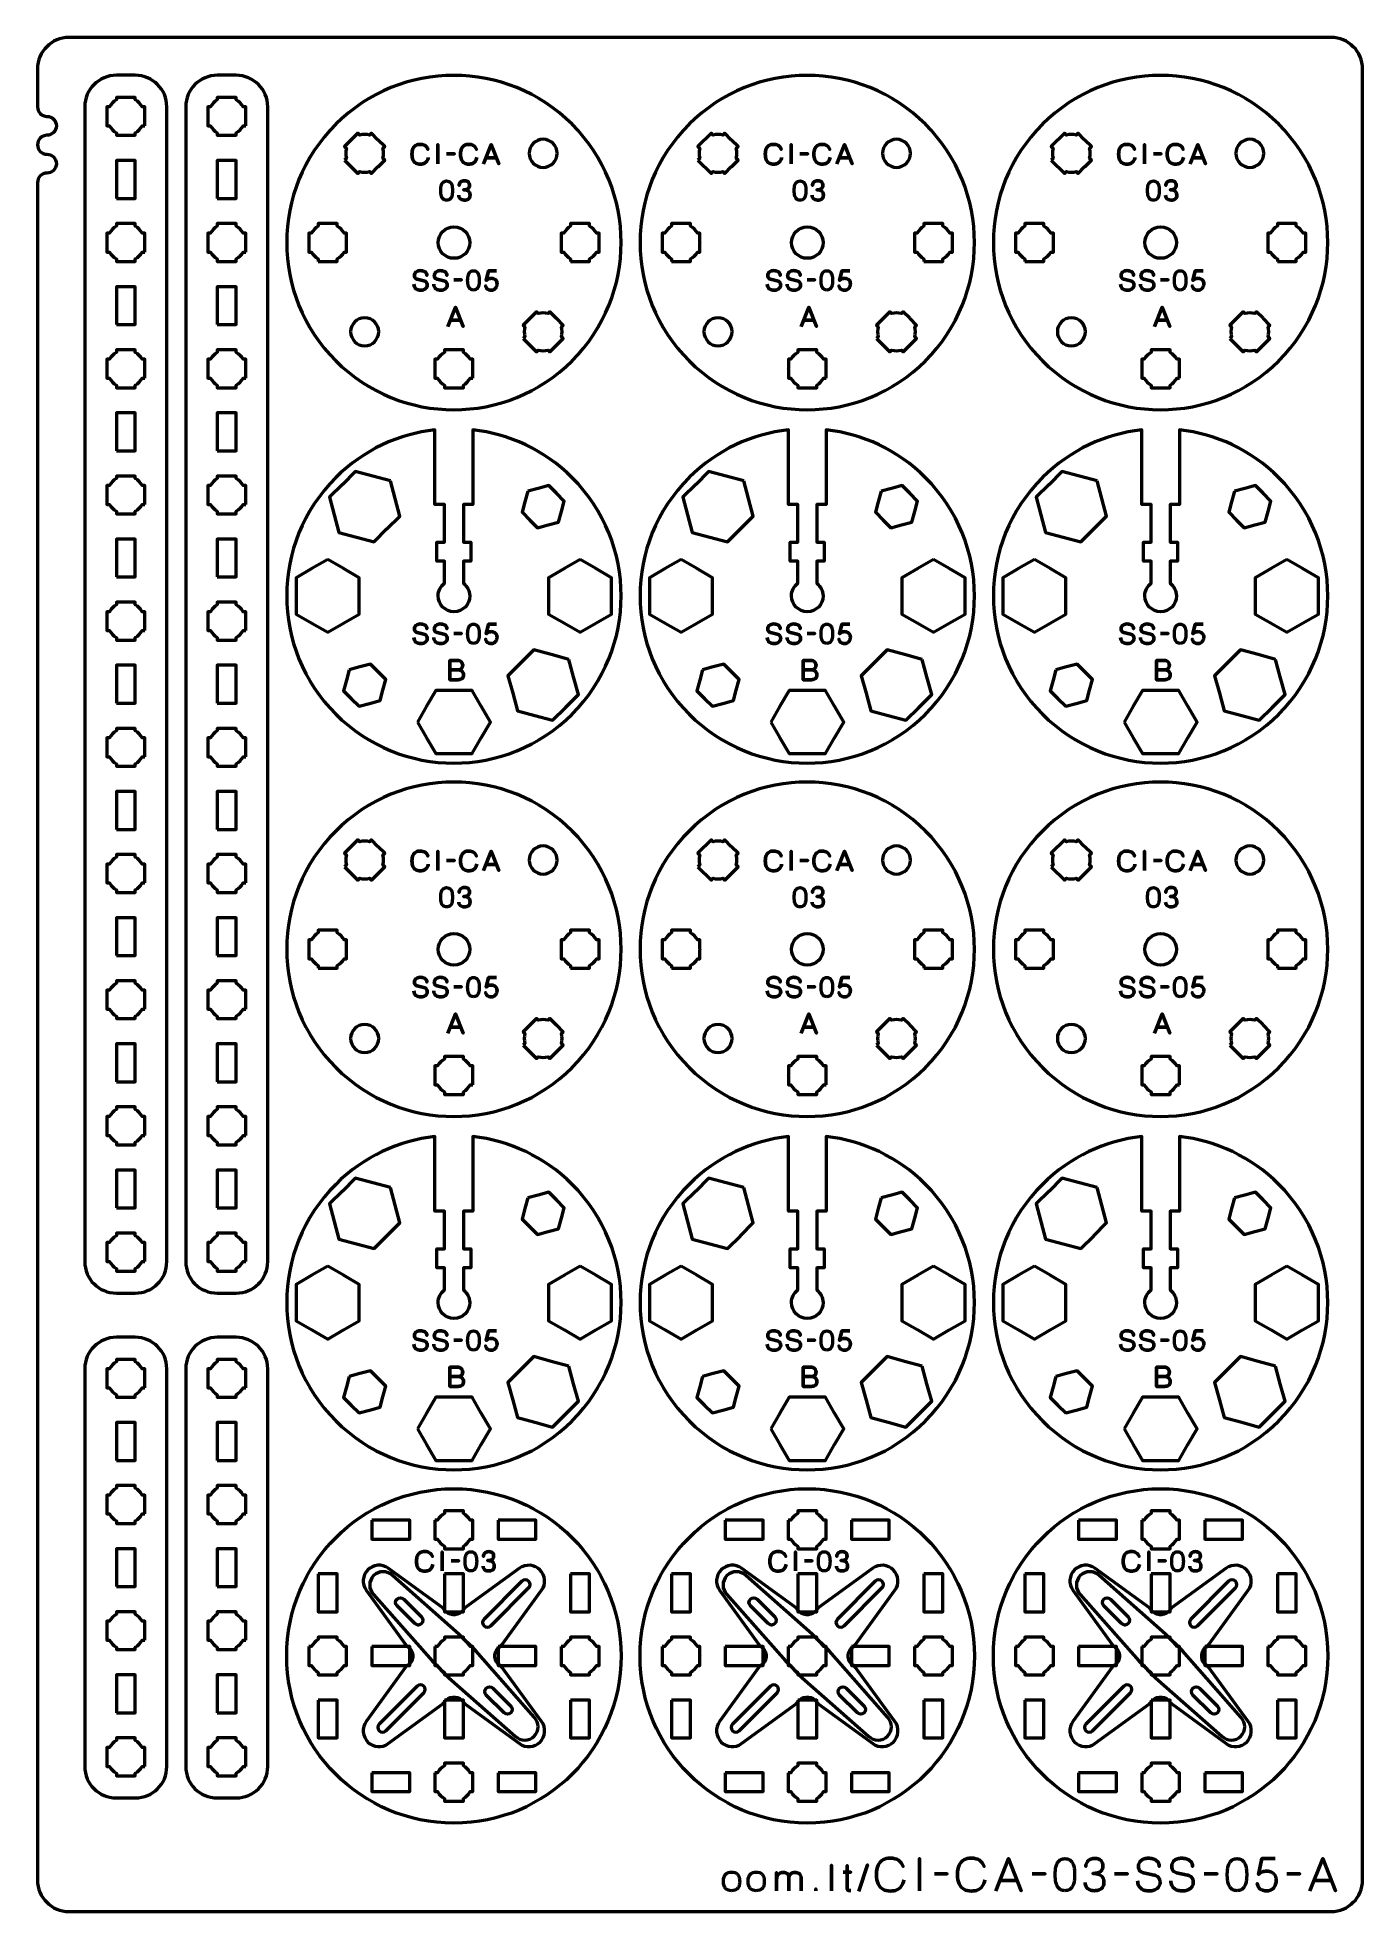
# Model space of a CAD drawing. Header units: centimetres. Extents: x -21 to 0, y -29.7 to 0.
import ezdxf

# ---------------------------------------------------------------- set-up
doc = ezdxf.new("R2010")
doc.units = ezdxf.units.CM
doc.header["$MEASUREMENT"] = 0
doc.layers.add('Layer 1', color=7, linetype='Continuous')

msp = doc.modelspace()

# ---------------------------------------------------------------- linework, layer by layer
at = {"layer": 'Layer 1', "lineweight": 53}
for centre in [(-14.40002, -3.24991), (-8.80002, -3.24991), (-3.20002, -3.24991), (-14.40002, -14.44991), (-8.80002, -14.44991), (-3.20002, -14.44991)]:
    msp.add_ellipse(centre, major_axis=(0, 0.25), ratio=1, dxfattribs=at)
at = {"layer": 'Layer 1', "color": 3, "lineweight": 53}
for centre in [(-14.40005, -25.64994), (-8.80005, -25.64994), (-3.20005, -25.64994)]:
    msp.add_ellipse(centre, major_axis=(0, 2.65), ratio=1, dxfattribs=at)
at = {"layer": 'Layer 1', "color": 1, "lineweight": 53}
msp.add_open_spline([(-21.00003, -29.19995), (-21.00003, -29.19995), (-21.00003, -2.29992), (-21.00003, -2.29992), (-21.00003, -2.29992), (-21.00003, -2.21709), (-20.93286, -2.14992), (-20.85003, -2.14992), (-20.85003, -2.14992), (-20.7672, -2.14992), (-20.70003, -2.08275), (-20.70003, -1.99992), (-20.70003, -1.99992), (-20.70003, -1.91709), (-20.7672, -1.84992), (-20.85003, -1.84992), (-20.85003, -1.84992), (-20.93286, -1.84992), (-21.00003, -1.78275), (-21.00003, -1.69992), (-21.00003, -1.69992), (-21.00003, -1.61709), (-20.93286, -1.54992), (-20.85003, -1.54992), (-20.85003, -1.54992), (-20.7672, -1.54992), (-20.70003, -1.48275), (-20.70003, -1.39992), (-20.70003, -1.39992), (-20.70003, -1.31709), (-20.7672, -1.24992), (-20.85003, -1.24992), (-20.85003, -1.24992), (-20.93286, -1.24992), (-21.00003, -1.18275), (-21.00003, -1.09992), (-21.00003, -1.09992), (-21.00003, -1.09992), (-21.00003, -0.49992), (-21.00003, -0.49992), (-21.00003, -0.49992), (-21.00003, -0.22295), (-20.77694, 0.00004), (-20.49994, 0.00004), (-20.49994, 0.00004), (-20.49994, 0.00004), (-0.50008, 0.00004), (-0.50008, 0.00004), (-0.50008, 0.00004), (-0.22294, 0.00004), (0.00002, -0.22295), (0.00002, -0.49992), (0.00002, -0.49992), (0.00002, -0.49992), (0.00002, -29.19995), (0.00002, -29.19995), (0.00002, -29.19995), (0.00002, -29.47695), (-0.22294, -29.70004), (-0.50008, -29.70004), (-0.50008, -29.70004), (-0.50008, -29.70004), (-20.49994, -29.70004), (-20.49994, -29.70004), (-20.49994, -29.70004), (-20.77694, -29.70004), (-21.00003, -29.47695), (-21.00003, -29.19995)], degree=3, knots=[0, 0, 0, 0, 0.05882353, 0.05882353, 0.05882353, 0.05882353, 0.11764706, 0.11764706, 0.11764706, 0.11764706, 0.17647059, 0.17647059, 0.17647059, 0.17647059, 0.23529412, 0.23529412, 0.23529412, 0.23529412, 0.29411765, 0.29411765, 0.29411765, 0.29411765, 0.35294118, 0.35294118, 0.35294118, 0.35294118, 0.41176471, 0.41176471, 0.41176471, 0.41176471, 0.47058824, 0.47058824, 0.47058824, 0.47058824, 0.52941176, 0.52941176, 0.52941176, 0.52941176, 0.58823529, 0.58823529, 0.58823529, 0.58823529, 0.64705882, 0.64705882, 0.64705882, 0.64705882, 0.70588235, 0.70588235, 0.70588235, 0.70588235, 0.76470588, 0.76470588, 0.76470588, 0.76470588, 0.82352941, 0.82352941, 0.82352941, 0.82352941, 0.88235294, 0.88235294, 0.88235294, 0.88235294, 0.94117647, 0.94117647, 0.94117647, 0.94117647, 1, 1, 1, 1], dxfattribs=at)
at = {"layer": 'Layer 1', "color": 3, "lineweight": 53}
for points, knots in [([(-16.27383, -1.37613), (-15.23913, -0.34143), (-13.5609, -0.34143), (-12.52617, -1.37616), (-12.52617, -1.37616), (-11.49147, -2.41086), (-11.49147, -4.0891), (-12.52617, -5.1238), (-12.52617, -5.1238), (-13.5609, -6.15853), (-15.23913, -6.15853), (-16.27383, -5.12383), (-16.27383, -5.12383), (-17.30856, -4.0891), (-17.30856, -2.41086), (-16.27383, -1.37613)], [0, 0, 0, 0, 0.25, 0.25, 0.25, 0.25, 0.5, 0.5, 0.5, 0.5, 0.75, 0.75, 0.75, 0.75, 1, 1, 1, 1]), ([(-10.67383, -1.37613), (-9.63913, -0.34143), (-7.9609, -0.34143), (-6.92617, -1.37616), (-6.92617, -1.37616), (-5.89147, -2.41086), (-5.89147, -4.0891), (-6.92617, -5.1238), (-6.92617, -5.1238), (-7.9609, -6.15853), (-9.63913, -6.15853), (-10.67383, -5.12383), (-10.67383, -5.12383), (-11.70856, -4.0891), (-11.70856, -2.41086), (-10.67383, -1.37613)], [0, 0, 0, 0, 0.25, 0.25, 0.25, 0.25, 0.5, 0.5, 0.5, 0.5, 0.75, 0.75, 0.75, 0.75, 1, 1, 1, 1]), ([(-5.07383, -1.37613), (-4.03913, -0.34143), (-2.3609, -0.34143), (-1.32617, -1.37616), (-1.32617, -1.37616), (-0.29147, -2.41086), (-0.29147, -4.0891), (-1.32617, -5.1238), (-1.32617, -5.1238), (-2.3609, -6.15853), (-4.03913, -6.15853), (-5.07383, -5.12383), (-5.07383, -5.12383), (-6.10856, -4.0891), (-6.10856, -2.41086), (-5.07383, -1.37613)], [0, 0, 0, 0, 0.25, 0.25, 0.25, 0.25, 0.5, 0.5, 0.5, 0.5, 0.75, 0.75, 0.75, 0.75, 1, 1, 1, 1]), ([(-20.25007, -19.39972), (-20.25007, -19.39972), (-20.25007, -1.09979), (-20.25007, -1.09979), (-20.25007, -1.09979), (-20.25007, -0.82279), (-20.02698, -0.59969), (-19.74998, -0.59969), (-19.74998, -0.59969), (-19.74998, -0.59969), (-19.44997, -0.59969), (-19.44997, -0.59969), (-19.44997, -0.59969), (-19.17301, -0.59969), (-18.95005, -0.82279), (-18.95005, -1.09979), (-18.95005, -1.09979), (-18.95005, -1.09979), (-18.95005, -19.39972), (-18.95005, -19.39972), (-18.95005, -19.39972), (-18.95005, -19.67672), (-19.17301, -19.89981), (-19.44997, -19.89981), (-19.44997, -19.89981), (-19.44997, -19.89981), (-19.74998, -19.89981), (-19.74998, -19.89981), (-19.74998, -19.89981), (-20.02698, -19.89981), (-20.25007, -19.67672), (-20.25007, -19.39972)], [0, 0, 0, 0, 0.125, 0.125, 0.125, 0.125, 0.25, 0.25, 0.25, 0.25, 0.375, 0.375, 0.375, 0.375, 0.5, 0.5, 0.5, 0.5, 0.625, 0.625, 0.625, 0.625, 0.75, 0.75, 0.75, 0.75, 0.875, 0.875, 0.875, 0.875, 1, 1, 1, 1]), ([(-18.65007, -19.39972), (-18.65007, -19.39972), (-18.65007, -1.09979), (-18.65007, -1.09979), (-18.65007, -1.09979), (-18.65007, -0.82279), (-18.42698, -0.59969), (-18.14998, -0.59969), (-18.14998, -0.59969), (-18.14998, -0.59969), (-17.84997, -0.59969), (-17.84997, -0.59969), (-17.84997, -0.59969), (-17.57301, -0.59969), (-17.35005, -0.82279), (-17.35005, -1.09979), (-17.35005, -1.09979), (-17.35005, -1.09979), (-17.35005, -19.39972), (-17.35005, -19.39972), (-17.35005, -19.39972), (-17.35005, -19.67672), (-17.57301, -19.89981), (-17.84997, -19.89981), (-17.84997, -19.89981), (-17.84997, -19.89981), (-18.14998, -19.89981), (-18.14998, -19.89981), (-18.14998, -19.89981), (-18.42698, -19.89981), (-18.65007, -19.67672), (-18.65007, -19.39972)], [0, 0, 0, 0, 0.125, 0.125, 0.125, 0.125, 0.25, 0.25, 0.25, 0.25, 0.375, 0.375, 0.375, 0.375, 0.5, 0.5, 0.5, 0.5, 0.625, 0.625, 0.625, 0.625, 0.75, 0.75, 0.75, 0.75, 0.875, 0.875, 0.875, 0.875, 1, 1, 1, 1]), ([(-16.27381, -6.97608), (-15.83288, -6.53515), (-15.27508, -6.28229), (-14.70001, -6.21718), (-14.70001, -6.21718), (-14.70001, -6.21718), (-14.70001, -7.39992), (-14.70001, -7.39992), (-14.70001, -7.39992), (-14.70001, -7.39992), (-14.55, -7.39992), (-14.55, -7.39992), (-14.55, -7.39992), (-14.55, -7.39992), (-14.55, -7.99986), (-14.55, -7.99986), (-14.55, -7.99986), (-14.55, -7.99986), (-14.67001, -7.99986), (-14.67001, -7.99986), (-14.67001, -7.99986), (-14.67001, -7.99986), (-14.67001, -8.29986), (-14.67001, -8.29986), (-14.67001, -8.29986), (-14.67001, -8.29986), (-14.55, -8.29986), (-14.55, -8.29986), (-14.55, -8.29986), (-14.55, -8.29986), (-14.55, -8.64986), (-14.55, -8.64986), (-14.55, -8.64986), (-14.61072, -8.69547), (-14.65, -8.76809), (-14.65, -8.84986), (-14.65, -8.84986), (-14.65, -8.98791), (-14.53805, -9.09986), (-14.4, -9.09986), (-14.4, -9.09986), (-14.26195, -9.09986), (-14.15, -8.98791), (-14.15, -8.84986), (-14.15, -8.84986), (-14.15, -8.76809), (-14.18928, -8.69547), (-14.25, -8.64986), (-14.25, -8.64986), (-14.25, -8.64986), (-14.25, -8.29986), (-14.25, -8.29986), (-14.25, -8.29986), (-14.25, -8.29986), (-14.13001, -8.29986), (-14.13001, -8.29986), (-14.13001, -8.29986), (-14.13001, -8.29986), (-14.13001, -7.99986), (-14.13001, -7.99986), (-14.13001, -7.99986), (-14.13001, -7.99986), (-14.25, -7.99986), (-14.25, -7.99986), (-14.25, -7.99986), (-14.25, -7.99986), (-14.25, -7.39992), (-14.25, -7.39992), (-14.25, -7.39992), (-14.25, -7.39992), (-14.10001, -7.39992), (-14.10001, -7.39992), (-14.10001, -7.39992), (-14.10001, -7.39992), (-14.10001, -6.21716), (-14.10001, -6.21716), (-14.10001, -6.21716), (-13.52493, -6.28224), (-12.96711, -6.53515), (-12.52615, -6.97611), (-12.52615, -6.97611), (-11.49145, -8.01081), (-11.49145, -9.68905), (-12.52615, -10.72375), (-12.52615, -10.72375), (-13.56088, -11.75848), (-15.23911, -11.75848), (-16.27381, -10.72378), (-16.27381, -10.72378), (-17.30854, -9.68905), (-17.30854, -8.01081), (-16.27381, -6.97608)], [0, 0, 0, 0, 0.04347826, 0.04347826, 0.04347826, 0.04347826, 0.08695652, 0.08695652, 0.08695652, 0.08695652, 0.13043478, 0.13043478, 0.13043478, 0.13043478, 0.17391304, 0.17391304, 0.17391304, 0.17391304, 0.2173913, 0.2173913, 0.2173913, 0.2173913, 0.26086957, 0.26086957, 0.26086957, 0.26086957, 0.30434783, 0.30434783, 0.30434783, 0.30434783, 0.34782609, 0.34782609, 0.34782609, 0.34782609, 0.39130435, 0.39130435, 0.39130435, 0.39130435, 0.43478261, 0.43478261, 0.43478261, 0.43478261, 0.47826087, 0.47826087, 0.47826087, 0.47826087, 0.52173913, 0.52173913, 0.52173913, 0.52173913, 0.56521739, 0.56521739, 0.56521739, 0.56521739, 0.60869565, 0.60869565, 0.60869565, 0.60869565, 0.65217391, 0.65217391, 0.65217391, 0.65217391, 0.69565217, 0.69565217, 0.69565217, 0.69565217, 0.73913043, 0.73913043, 0.73913043, 0.73913043, 0.7826087, 0.7826087, 0.7826087, 0.7826087, 0.82608696, 0.82608696, 0.82608696, 0.82608696, 0.86956522, 0.86956522, 0.86956522, 0.86956522, 0.91304348, 0.91304348, 0.91304348, 0.91304348, 0.95652174, 0.95652174, 0.95652174, 0.95652174, 1, 1, 1, 1]), ([(-10.67381, -6.97608), (-10.23288, -6.53515), (-9.67508, -6.28229), (-9.10001, -6.21718), (-9.10001, -6.21718), (-9.10001, -6.21718), (-9.10001, -7.39992), (-9.10001, -7.39992), (-9.10001, -7.39992), (-9.10001, -7.39992), (-8.95, -7.39992), (-8.95, -7.39992), (-8.95, -7.39992), (-8.95, -7.39992), (-8.95, -7.99986), (-8.95, -7.99986), (-8.95, -7.99986), (-8.95, -7.99986), (-9.07001, -7.99986), (-9.07001, -7.99986), (-9.07001, -7.99986), (-9.07001, -7.99986), (-9.07001, -8.29986), (-9.07001, -8.29986), (-9.07001, -8.29986), (-9.07001, -8.29986), (-8.95, -8.29986), (-8.95, -8.29986), (-8.95, -8.29986), (-8.95, -8.29986), (-8.95, -8.64986), (-8.95, -8.64986), (-8.95, -8.64986), (-9.01072, -8.69547), (-9.05, -8.76809), (-9.05, -8.84986), (-9.05, -8.84986), (-9.05, -8.98791), (-8.93805, -9.09986), (-8.8, -9.09986), (-8.8, -9.09986), (-8.66195, -9.09986), (-8.55, -8.98791), (-8.55, -8.84986), (-8.55, -8.84986), (-8.55, -8.76809), (-8.58928, -8.69547), (-8.65, -8.64986), (-8.65, -8.64986), (-8.65, -8.64986), (-8.65, -8.29986), (-8.65, -8.29986), (-8.65, -8.29986), (-8.65, -8.29986), (-8.53001, -8.29986), (-8.53001, -8.29986), (-8.53001, -8.29986), (-8.53001, -8.29986), (-8.53001, -7.99986), (-8.53001, -7.99986), (-8.53001, -7.99986), (-8.53001, -7.99986), (-8.65, -7.99986), (-8.65, -7.99986), (-8.65, -7.99986), (-8.65, -7.99986), (-8.65, -7.39992), (-8.65, -7.39992), (-8.65, -7.39992), (-8.65, -7.39992), (-8.50001, -7.39992), (-8.50001, -7.39992), (-8.50001, -7.39992), (-8.50001, -7.39992), (-8.50001, -6.21716), (-8.50001, -6.21716), (-8.50001, -6.21716), (-7.92493, -6.28224), (-7.36711, -6.53515), (-6.92615, -6.97611), (-6.92615, -6.97611), (-5.89145, -8.01081), (-5.89145, -9.68905), (-6.92615, -10.72375), (-6.92615, -10.72375), (-7.96088, -11.75848), (-9.63911, -11.75848), (-10.67381, -10.72378), (-10.67381, -10.72378), (-11.70854, -9.68905), (-11.70854, -8.01081), (-10.67381, -6.97608)], [0, 0, 0, 0, 0.04347826, 0.04347826, 0.04347826, 0.04347826, 0.08695652, 0.08695652, 0.08695652, 0.08695652, 0.13043478, 0.13043478, 0.13043478, 0.13043478, 0.17391304, 0.17391304, 0.17391304, 0.17391304, 0.2173913, 0.2173913, 0.2173913, 0.2173913, 0.26086957, 0.26086957, 0.26086957, 0.26086957, 0.30434783, 0.30434783, 0.30434783, 0.30434783, 0.34782609, 0.34782609, 0.34782609, 0.34782609, 0.39130435, 0.39130435, 0.39130435, 0.39130435, 0.43478261, 0.43478261, 0.43478261, 0.43478261, 0.47826087, 0.47826087, 0.47826087, 0.47826087, 0.52173913, 0.52173913, 0.52173913, 0.52173913, 0.56521739, 0.56521739, 0.56521739, 0.56521739, 0.60869565, 0.60869565, 0.60869565, 0.60869565, 0.65217391, 0.65217391, 0.65217391, 0.65217391, 0.69565217, 0.69565217, 0.69565217, 0.69565217, 0.73913043, 0.73913043, 0.73913043, 0.73913043, 0.7826087, 0.7826087, 0.7826087, 0.7826087, 0.82608696, 0.82608696, 0.82608696, 0.82608696, 0.86956522, 0.86956522, 0.86956522, 0.86956522, 0.91304348, 0.91304348, 0.91304348, 0.91304348, 0.95652174, 0.95652174, 0.95652174, 0.95652174, 1, 1, 1, 1]), ([(-5.07381, -6.97608), (-4.63288, -6.53515), (-4.07508, -6.28229), (-3.50001, -6.21718), (-3.50001, -6.21718), (-3.50001, -6.21718), (-3.50001, -7.39992), (-3.50001, -7.39992), (-3.50001, -7.39992), (-3.50001, -7.39992), (-3.35, -7.39992), (-3.35, -7.39992), (-3.35, -7.39992), (-3.35, -7.39992), (-3.35, -7.99986), (-3.35, -7.99986), (-3.35, -7.99986), (-3.35, -7.99986), (-3.47001, -7.99986), (-3.47001, -7.99986), (-3.47001, -7.99986), (-3.47001, -7.99986), (-3.47001, -8.29986), (-3.47001, -8.29986), (-3.47001, -8.29986), (-3.47001, -8.29986), (-3.35, -8.29986), (-3.35, -8.29986), (-3.35, -8.29986), (-3.35, -8.29986), (-3.35, -8.64986), (-3.35, -8.64986), (-3.35, -8.64986), (-3.41072, -8.69547), (-3.45, -8.76809), (-3.45, -8.84986), (-3.45, -8.84986), (-3.45, -8.98791), (-3.33805, -9.09986), (-3.2, -9.09986), (-3.2, -9.09986), (-3.06195, -9.09986), (-2.95, -8.98791), (-2.95, -8.84986), (-2.95, -8.84986), (-2.95, -8.76809), (-2.98928, -8.69547), (-3.05, -8.64986), (-3.05, -8.64986), (-3.05, -8.64986), (-3.05, -8.29986), (-3.05, -8.29986), (-3.05, -8.29986), (-3.05, -8.29986), (-2.93001, -8.29986), (-2.93001, -8.29986), (-2.93001, -8.29986), (-2.93001, -8.29986), (-2.93001, -7.99986), (-2.93001, -7.99986), (-2.93001, -7.99986), (-2.93001, -7.99986), (-3.05, -7.99986), (-3.05, -7.99986), (-3.05, -7.99986), (-3.05, -7.99986), (-3.05, -7.39992), (-3.05, -7.39992), (-3.05, -7.39992), (-3.05, -7.39992), (-2.90001, -7.39992), (-2.90001, -7.39992), (-2.90001, -7.39992), (-2.90001, -7.39992), (-2.90001, -6.21716), (-2.90001, -6.21716), (-2.90001, -6.21716), (-2.32493, -6.28224), (-1.76711, -6.53515), (-1.32615, -6.97611), (-1.32615, -6.97611), (-0.29145, -8.01081), (-0.29145, -9.68905), (-1.32615, -10.72375), (-1.32615, -10.72375), (-2.36088, -11.75848), (-4.03911, -11.75848), (-5.07381, -10.72378), (-5.07381, -10.72378), (-6.10854, -9.68905), (-6.10854, -8.01081), (-5.07381, -6.97608)], [0, 0, 0, 0, 0.04347826, 0.04347826, 0.04347826, 0.04347826, 0.08695652, 0.08695652, 0.08695652, 0.08695652, 0.13043478, 0.13043478, 0.13043478, 0.13043478, 0.17391304, 0.17391304, 0.17391304, 0.17391304, 0.2173913, 0.2173913, 0.2173913, 0.2173913, 0.26086957, 0.26086957, 0.26086957, 0.26086957, 0.30434783, 0.30434783, 0.30434783, 0.30434783, 0.34782609, 0.34782609, 0.34782609, 0.34782609, 0.39130435, 0.39130435, 0.39130435, 0.39130435, 0.43478261, 0.43478261, 0.43478261, 0.43478261, 0.47826087, 0.47826087, 0.47826087, 0.47826087, 0.52173913, 0.52173913, 0.52173913, 0.52173913, 0.56521739, 0.56521739, 0.56521739, 0.56521739, 0.60869565, 0.60869565, 0.60869565, 0.60869565, 0.65217391, 0.65217391, 0.65217391, 0.65217391, 0.69565217, 0.69565217, 0.69565217, 0.69565217, 0.73913043, 0.73913043, 0.73913043, 0.73913043, 0.7826087, 0.7826087, 0.7826087, 0.7826087, 0.82608696, 0.82608696, 0.82608696, 0.82608696, 0.86956522, 0.86956522, 0.86956522, 0.86956522, 0.91304348, 0.91304348, 0.91304348, 0.91304348, 0.95652174, 0.95652174, 0.95652174, 0.95652174, 1, 1, 1, 1]), ([(-16.27383, -12.57613), (-15.23913, -11.54143), (-13.5609, -11.54143), (-12.52617, -12.57616), (-12.52617, -12.57616), (-11.49147, -13.61086), (-11.49147, -15.2891), (-12.52617, -16.3238), (-12.52617, -16.3238), (-13.5609, -17.35853), (-15.23913, -17.35853), (-16.27383, -16.32383), (-16.27383, -16.32383), (-17.30856, -15.2891), (-17.30856, -13.61086), (-16.27383, -12.57613)], [0, 0, 0, 0, 0.25, 0.25, 0.25, 0.25, 0.5, 0.5, 0.5, 0.5, 0.75, 0.75, 0.75, 0.75, 1, 1, 1, 1]), ([(-10.67383, -12.57613), (-9.63913, -11.54143), (-7.9609, -11.54143), (-6.92617, -12.57616), (-6.92617, -12.57616), (-5.89147, -13.61086), (-5.89147, -15.2891), (-6.92617, -16.3238), (-6.92617, -16.3238), (-7.9609, -17.35853), (-9.63913, -17.35853), (-10.67383, -16.32383), (-10.67383, -16.32383), (-11.70856, -15.2891), (-11.70856, -13.61086), (-10.67383, -12.57613)], [0, 0, 0, 0, 0.25, 0.25, 0.25, 0.25, 0.5, 0.5, 0.5, 0.5, 0.75, 0.75, 0.75, 0.75, 1, 1, 1, 1]), ([(-5.07383, -12.57613), (-4.03913, -11.54143), (-2.3609, -11.54143), (-1.32617, -12.57616), (-1.32617, -12.57616), (-0.29147, -13.61086), (-0.29147, -15.2891), (-1.32617, -16.3238), (-1.32617, -16.3238), (-2.3609, -17.35853), (-4.03913, -17.35853), (-5.07383, -16.32383), (-5.07383, -16.32383), (-6.10856, -15.2891), (-6.10856, -13.61086), (-5.07383, -12.57613)], [0, 0, 0, 0, 0.25, 0.25, 0.25, 0.25, 0.5, 0.5, 0.5, 0.5, 0.75, 0.75, 0.75, 0.75, 1, 1, 1, 1]), ([(-16.27381, -18.17608), (-15.83288, -17.73515), (-15.27508, -17.48229), (-14.70001, -17.41718), (-14.70001, -17.41718), (-14.70001, -17.41718), (-14.70001, -18.59992), (-14.70001, -18.59992), (-14.70001, -18.59992), (-14.70001, -18.59992), (-14.55, -18.59992), (-14.55, -18.59992), (-14.55, -18.59992), (-14.55, -18.59992), (-14.55, -19.19986), (-14.55, -19.19986), (-14.55, -19.19986), (-14.55, -19.19986), (-14.67001, -19.19986), (-14.67001, -19.19986), (-14.67001, -19.19986), (-14.67001, -19.19986), (-14.67001, -19.49986), (-14.67001, -19.49986), (-14.67001, -19.49986), (-14.67001, -19.49986), (-14.55, -19.49986), (-14.55, -19.49986), (-14.55, -19.49986), (-14.55, -19.49986), (-14.55, -19.84986), (-14.55, -19.84986), (-14.55, -19.84986), (-14.61072, -19.89547), (-14.65, -19.96809), (-14.65, -20.04986), (-14.65, -20.04986), (-14.65, -20.18791), (-14.53805, -20.29986), (-14.4, -20.29986), (-14.4, -20.29986), (-14.26195, -20.29986), (-14.15, -20.18791), (-14.15, -20.04986), (-14.15, -20.04986), (-14.15, -19.96809), (-14.18928, -19.89547), (-14.25, -19.84986), (-14.25, -19.84986), (-14.25, -19.84986), (-14.25, -19.49986), (-14.25, -19.49986), (-14.25, -19.49986), (-14.25, -19.49986), (-14.13001, -19.49986), (-14.13001, -19.49986), (-14.13001, -19.49986), (-14.13001, -19.49986), (-14.13001, -19.19986), (-14.13001, -19.19986), (-14.13001, -19.19986), (-14.13001, -19.19986), (-14.25, -19.19986), (-14.25, -19.19986), (-14.25, -19.19986), (-14.25, -19.19986), (-14.25, -18.59992), (-14.25, -18.59992), (-14.25, -18.59992), (-14.25, -18.59992), (-14.10001, -18.59992), (-14.10001, -18.59992), (-14.10001, -18.59992), (-14.10001, -18.59992), (-14.10001, -17.41716), (-14.10001, -17.41716), (-14.10001, -17.41716), (-13.52493, -17.48224), (-12.96711, -17.73515), (-12.52615, -18.17611), (-12.52615, -18.17611), (-11.49145, -19.21081), (-11.49145, -20.88905), (-12.52615, -21.92375), (-12.52615, -21.92375), (-13.56088, -22.95848), (-15.23911, -22.95848), (-16.27381, -21.92378), (-16.27381, -21.92378), (-17.30854, -20.88905), (-17.30854, -19.21081), (-16.27381, -18.17608)], [0, 0, 0, 0, 0.04347826, 0.04347826, 0.04347826, 0.04347826, 0.08695652, 0.08695652, 0.08695652, 0.08695652, 0.13043478, 0.13043478, 0.13043478, 0.13043478, 0.17391304, 0.17391304, 0.17391304, 0.17391304, 0.2173913, 0.2173913, 0.2173913, 0.2173913, 0.26086957, 0.26086957, 0.26086957, 0.26086957, 0.30434783, 0.30434783, 0.30434783, 0.30434783, 0.34782609, 0.34782609, 0.34782609, 0.34782609, 0.39130435, 0.39130435, 0.39130435, 0.39130435, 0.43478261, 0.43478261, 0.43478261, 0.43478261, 0.47826087, 0.47826087, 0.47826087, 0.47826087, 0.52173913, 0.52173913, 0.52173913, 0.52173913, 0.56521739, 0.56521739, 0.56521739, 0.56521739, 0.60869565, 0.60869565, 0.60869565, 0.60869565, 0.65217391, 0.65217391, 0.65217391, 0.65217391, 0.69565217, 0.69565217, 0.69565217, 0.69565217, 0.73913043, 0.73913043, 0.73913043, 0.73913043, 0.7826087, 0.7826087, 0.7826087, 0.7826087, 0.82608696, 0.82608696, 0.82608696, 0.82608696, 0.86956522, 0.86956522, 0.86956522, 0.86956522, 0.91304348, 0.91304348, 0.91304348, 0.91304348, 0.95652174, 0.95652174, 0.95652174, 0.95652174, 1, 1, 1, 1]), ([(-10.67381, -18.17608), (-10.23288, -17.73515), (-9.67508, -17.48229), (-9.10001, -17.41718), (-9.10001, -17.41718), (-9.10001, -17.41718), (-9.10001, -18.59992), (-9.10001, -18.59992), (-9.10001, -18.59992), (-9.10001, -18.59992), (-8.95, -18.59992), (-8.95, -18.59992), (-8.95, -18.59992), (-8.95, -18.59992), (-8.95, -19.19986), (-8.95, -19.19986), (-8.95, -19.19986), (-8.95, -19.19986), (-9.07001, -19.19986), (-9.07001, -19.19986), (-9.07001, -19.19986), (-9.07001, -19.19986), (-9.07001, -19.49986), (-9.07001, -19.49986), (-9.07001, -19.49986), (-9.07001, -19.49986), (-8.95, -19.49986), (-8.95, -19.49986), (-8.95, -19.49986), (-8.95, -19.49986), (-8.95, -19.84986), (-8.95, -19.84986), (-8.95, -19.84986), (-9.01072, -19.89547), (-9.05, -19.96809), (-9.05, -20.04986), (-9.05, -20.04986), (-9.05, -20.18791), (-8.93805, -20.29986), (-8.8, -20.29986), (-8.8, -20.29986), (-8.66195, -20.29986), (-8.55, -20.18791), (-8.55, -20.04986), (-8.55, -20.04986), (-8.55, -19.96809), (-8.58928, -19.89547), (-8.65, -19.84986), (-8.65, -19.84986), (-8.65, -19.84986), (-8.65, -19.49986), (-8.65, -19.49986), (-8.65, -19.49986), (-8.65, -19.49986), (-8.53001, -19.49986), (-8.53001, -19.49986), (-8.53001, -19.49986), (-8.53001, -19.49986), (-8.53001, -19.19986), (-8.53001, -19.19986), (-8.53001, -19.19986), (-8.53001, -19.19986), (-8.65, -19.19986), (-8.65, -19.19986), (-8.65, -19.19986), (-8.65, -19.19986), (-8.65, -18.59992), (-8.65, -18.59992), (-8.65, -18.59992), (-8.65, -18.59992), (-8.50001, -18.59992), (-8.50001, -18.59992), (-8.50001, -18.59992), (-8.50001, -18.59992), (-8.50001, -17.41716), (-8.50001, -17.41716), (-8.50001, -17.41716), (-7.92493, -17.48224), (-7.36711, -17.73515), (-6.92615, -18.17611), (-6.92615, -18.17611), (-5.89145, -19.21081), (-5.89145, -20.88905), (-6.92615, -21.92375), (-6.92615, -21.92375), (-7.96088, -22.95848), (-9.63911, -22.95848), (-10.67381, -21.92378), (-10.67381, -21.92378), (-11.70854, -20.88905), (-11.70854, -19.21081), (-10.67381, -18.17608)], [0, 0, 0, 0, 0.04347826, 0.04347826, 0.04347826, 0.04347826, 0.08695652, 0.08695652, 0.08695652, 0.08695652, 0.13043478, 0.13043478, 0.13043478, 0.13043478, 0.17391304, 0.17391304, 0.17391304, 0.17391304, 0.2173913, 0.2173913, 0.2173913, 0.2173913, 0.26086957, 0.26086957, 0.26086957, 0.26086957, 0.30434783, 0.30434783, 0.30434783, 0.30434783, 0.34782609, 0.34782609, 0.34782609, 0.34782609, 0.39130435, 0.39130435, 0.39130435, 0.39130435, 0.43478261, 0.43478261, 0.43478261, 0.43478261, 0.47826087, 0.47826087, 0.47826087, 0.47826087, 0.52173913, 0.52173913, 0.52173913, 0.52173913, 0.56521739, 0.56521739, 0.56521739, 0.56521739, 0.60869565, 0.60869565, 0.60869565, 0.60869565, 0.65217391, 0.65217391, 0.65217391, 0.65217391, 0.69565217, 0.69565217, 0.69565217, 0.69565217, 0.73913043, 0.73913043, 0.73913043, 0.73913043, 0.7826087, 0.7826087, 0.7826087, 0.7826087, 0.82608696, 0.82608696, 0.82608696, 0.82608696, 0.86956522, 0.86956522, 0.86956522, 0.86956522, 0.91304348, 0.91304348, 0.91304348, 0.91304348, 0.95652174, 0.95652174, 0.95652174, 0.95652174, 1, 1, 1, 1]), ([(-5.07381, -18.17608), (-4.63288, -17.73515), (-4.07508, -17.48229), (-3.50001, -17.41718), (-3.50001, -17.41718), (-3.50001, -17.41718), (-3.50001, -18.59992), (-3.50001, -18.59992), (-3.50001, -18.59992), (-3.50001, -18.59992), (-3.35, -18.59992), (-3.35, -18.59992), (-3.35, -18.59992), (-3.35, -18.59992), (-3.35, -19.19986), (-3.35, -19.19986), (-3.35, -19.19986), (-3.35, -19.19986), (-3.47001, -19.19986), (-3.47001, -19.19986), (-3.47001, -19.19986), (-3.47001, -19.19986), (-3.47001, -19.49986), (-3.47001, -19.49986), (-3.47001, -19.49986), (-3.47001, -19.49986), (-3.35, -19.49986), (-3.35, -19.49986), (-3.35, -19.49986), (-3.35, -19.49986), (-3.35, -19.84986), (-3.35, -19.84986), (-3.35, -19.84986), (-3.41072, -19.89547), (-3.45, -19.96809), (-3.45, -20.04986), (-3.45, -20.04986), (-3.45, -20.18791), (-3.33805, -20.29986), (-3.2, -20.29986), (-3.2, -20.29986), (-3.06195, -20.29986), (-2.95, -20.18791), (-2.95, -20.04986), (-2.95, -20.04986), (-2.95, -19.96809), (-2.98928, -19.89547), (-3.05, -19.84986), (-3.05, -19.84986), (-3.05, -19.84986), (-3.05, -19.49986), (-3.05, -19.49986), (-3.05, -19.49986), (-3.05, -19.49986), (-2.93001, -19.49986), (-2.93001, -19.49986), (-2.93001, -19.49986), (-2.93001, -19.49986), (-2.93001, -19.19986), (-2.93001, -19.19986), (-2.93001, -19.19986), (-2.93001, -19.19986), (-3.05, -19.19986), (-3.05, -19.19986), (-3.05, -19.19986), (-3.05, -19.19986), (-3.05, -18.59992), (-3.05, -18.59992), (-3.05, -18.59992), (-3.05, -18.59992), (-2.90001, -18.59992), (-2.90001, -18.59992), (-2.90001, -18.59992), (-2.90001, -18.59992), (-2.90001, -17.41716), (-2.90001, -17.41716), (-2.90001, -17.41716), (-2.32493, -17.48224), (-1.76711, -17.73515), (-1.32615, -18.17611), (-1.32615, -18.17611), (-0.29145, -19.21081), (-0.29145, -20.88905), (-1.32615, -21.92375), (-1.32615, -21.92375), (-2.36088, -22.95848), (-4.03911, -22.95848), (-5.07381, -21.92378), (-5.07381, -21.92378), (-6.10854, -20.88905), (-6.10854, -19.21081), (-5.07381, -18.17608)], [0, 0, 0, 0, 0.04347826, 0.04347826, 0.04347826, 0.04347826, 0.08695652, 0.08695652, 0.08695652, 0.08695652, 0.13043478, 0.13043478, 0.13043478, 0.13043478, 0.17391304, 0.17391304, 0.17391304, 0.17391304, 0.2173913, 0.2173913, 0.2173913, 0.2173913, 0.26086957, 0.26086957, 0.26086957, 0.26086957, 0.30434783, 0.30434783, 0.30434783, 0.30434783, 0.34782609, 0.34782609, 0.34782609, 0.34782609, 0.39130435, 0.39130435, 0.39130435, 0.39130435, 0.43478261, 0.43478261, 0.43478261, 0.43478261, 0.47826087, 0.47826087, 0.47826087, 0.47826087, 0.52173913, 0.52173913, 0.52173913, 0.52173913, 0.56521739, 0.56521739, 0.56521739, 0.56521739, 0.60869565, 0.60869565, 0.60869565, 0.60869565, 0.65217391, 0.65217391, 0.65217391, 0.65217391, 0.69565217, 0.69565217, 0.69565217, 0.69565217, 0.73913043, 0.73913043, 0.73913043, 0.73913043, 0.7826087, 0.7826087, 0.7826087, 0.7826087, 0.82608696, 0.82608696, 0.82608696, 0.82608696, 0.86956522, 0.86956522, 0.86956522, 0.86956522, 0.91304348, 0.91304348, 0.91304348, 0.91304348, 0.95652174, 0.95652174, 0.95652174, 0.95652174, 1, 1, 1, 1]), ([(-20.25007, -27.39969), (-20.25007, -27.39969), (-20.25007, -21.09971), (-20.25007, -21.09971), (-20.25007, -21.09971), (-20.25007, -20.82274), (-20.02698, -20.59975), (-19.74998, -20.59975), (-19.74998, -20.59975), (-19.74998, -20.59975), (-19.44997, -20.59975), (-19.44997, -20.59975), (-19.44997, -20.59975), (-19.17301, -20.59975), (-18.95005, -20.82274), (-18.95005, -21.09971), (-18.95005, -21.09971), (-18.95005, -21.09971), (-18.95005, -27.39969), (-18.95005, -27.39969), (-18.95005, -27.39969), (-18.95005, -27.67669), (-19.17301, -27.89978), (-19.44997, -27.89978), (-19.44997, -27.89978), (-19.44997, -27.89978), (-19.74998, -27.89978), (-19.74998, -27.89978), (-19.74998, -27.89978), (-20.02698, -27.89978), (-20.25007, -27.67669), (-20.25007, -27.39969)], [0, 0, 0, 0, 0.125, 0.125, 0.125, 0.125, 0.25, 0.25, 0.25, 0.25, 0.375, 0.375, 0.375, 0.375, 0.5, 0.5, 0.5, 0.5, 0.625, 0.625, 0.625, 0.625, 0.75, 0.75, 0.75, 0.75, 0.875, 0.875, 0.875, 0.875, 1, 1, 1, 1]), ([(-18.65007, -27.39969), (-18.65007, -27.39969), (-18.65007, -21.09971), (-18.65007, -21.09971), (-18.65007, -21.09971), (-18.65007, -20.82274), (-18.42698, -20.59975), (-18.14998, -20.59975), (-18.14998, -20.59975), (-18.14998, -20.59975), (-17.84997, -20.59975), (-17.84997, -20.59975), (-17.84997, -20.59975), (-17.57301, -20.59975), (-17.35005, -20.82274), (-17.35005, -21.09971), (-17.35005, -21.09971), (-17.35005, -21.09971), (-17.35005, -27.39969), (-17.35005, -27.39969), (-17.35005, -27.39969), (-17.35005, -27.67669), (-17.57301, -27.89978), (-17.84997, -27.89978), (-17.84997, -27.89978), (-17.84997, -27.89978), (-18.14998, -27.89978), (-18.14998, -27.89978), (-18.14998, -27.89978), (-18.42698, -27.89978), (-18.65007, -27.67669), (-18.65007, -27.39969)], [0, 0, 0, 0, 0.125, 0.125, 0.125, 0.125, 0.25, 0.25, 0.25, 0.25, 0.375, 0.375, 0.375, 0.375, 0.5, 0.5, 0.5, 0.5, 0.625, 0.625, 0.625, 0.625, 0.75, 0.75, 0.75, 0.75, 0.875, 0.875, 0.875, 0.875, 1, 1, 1, 1])]:
    msp.add_open_spline(points, degree=3, knots=knots, dxfattribs=at)
at = {"layer": 'Layer 1', "lineweight": 53}
for points, knots in [([(-19.30004, -1.39979), (-19.30004, -1.39979), (-19.34015, -1.39979), (-19.34015, -1.39979), (-19.34015, -1.39979), (-19.36647, -1.44541), (-19.4045, -1.4833), (-19.44997, -1.50961), (-19.44997, -1.50961), (-19.44997, -1.50961), (-19.44997, -1.54987), (-19.44997, -1.54987), (-19.44997, -1.54987), (-19.44997, -1.54987), (-19.60005, -1.54987), (-19.60005, -1.54987), (-19.60005, -1.54987), (-19.60005, -1.54987), (-19.74998, -1.54987), (-19.74998, -1.54987), (-19.74998, -1.54987), (-19.74998, -1.54987), (-19.74998, -1.50961), (-19.74998, -1.50961), (-19.74998, -1.50961), (-19.79559, -1.4833), (-19.83351, -1.44541), (-19.85983, -1.39979), (-19.85983, -1.39979), (-19.85983, -1.39979), (-19.90005, -1.39979), (-19.90005, -1.39979), (-19.90005, -1.39979), (-19.90005, -1.39979), (-19.90005, -1.24986), (-19.90005, -1.24986), (-19.90005, -1.24986), (-19.90005, -1.24986), (-19.90005, -1.09979), (-19.90005, -1.09979), (-19.90005, -1.09979), (-19.90005, -1.09979), (-19.85983, -1.09979), (-19.85983, -1.09979), (-19.85983, -1.09979), (-19.83351, -1.05432), (-19.79559, -1.01629), (-19.74998, -0.98997), (-19.74998, -0.98997), (-19.74998, -0.98997), (-19.74998, -0.94986), (-19.74998, -0.94986), (-19.74998, -0.94986), (-19.74998, -0.94986), (-19.60005, -0.94986), (-19.60005, -0.94986), (-19.60005, -0.94986), (-19.60005, -0.94986), (-19.44997, -0.94986), (-19.44997, -0.94986), (-19.44997, -0.94986), (-19.44997, -0.94986), (-19.44997, -0.98997), (-19.44997, -0.98997), (-19.44997, -0.98997), (-19.4045, -1.01629), (-19.36647, -1.05432), (-19.34015, -1.09979), (-19.34015, -1.09979), (-19.34015, -1.09979), (-19.30004, -1.09979), (-19.30004, -1.09979), (-19.30004, -1.09979), (-19.30004, -1.09979), (-19.30004, -1.24986), (-19.30004, -1.24986), (-19.30004, -1.24986), (-19.30004, -1.24986), (-19.30004, -1.39979), (-19.30004, -1.39979)], [0, 0, 0, 0, 0.05, 0.05, 0.05, 0.05, 0.1, 0.1, 0.1, 0.1, 0.15, 0.15, 0.15, 0.15, 0.2, 0.2, 0.2, 0.2, 0.25, 0.25, 0.25, 0.25, 0.3, 0.3, 0.3, 0.3, 0.35, 0.35, 0.35, 0.35, 0.4, 0.4, 0.4, 0.4, 0.45, 0.45, 0.45, 0.45, 0.5, 0.5, 0.5, 0.5, 0.55, 0.55, 0.55, 0.55, 0.6, 0.6, 0.6, 0.6, 0.65, 0.65, 0.65, 0.65, 0.7, 0.7, 0.7, 0.7, 0.75, 0.75, 0.75, 0.75, 0.8, 0.8, 0.8, 0.8, 0.85, 0.85, 0.85, 0.85, 0.9, 0.9, 0.9, 0.9, 0.95, 0.95, 0.95, 0.95, 1, 1, 1, 1]), ([(-17.70004, -1.39979), (-17.70004, -1.39979), (-17.74015, -1.39979), (-17.74015, -1.39979), (-17.74015, -1.39979), (-17.76647, -1.44541), (-17.8045, -1.4833), (-17.84997, -1.50961), (-17.84997, -1.50961), (-17.84997, -1.50961), (-17.84997, -1.54987), (-17.84997, -1.54987), (-17.84997, -1.54987), (-17.84997, -1.54987), (-18.00005, -1.54987), (-18.00005, -1.54987), (-18.00005, -1.54987), (-18.00005, -1.54987), (-18.14998, -1.54987), (-18.14998, -1.54987), (-18.14998, -1.54987), (-18.14998, -1.54987), (-18.14998, -1.50961), (-18.14998, -1.50961), (-18.14998, -1.50961), (-18.19559, -1.4833), (-18.23351, -1.44541), (-18.25983, -1.39979), (-18.25983, -1.39979), (-18.25983, -1.39979), (-18.30005, -1.39979), (-18.30005, -1.39979), (-18.30005, -1.39979), (-18.30005, -1.39979), (-18.30005, -1.24986), (-18.30005, -1.24986), (-18.30005, -1.24986), (-18.30005, -1.24986), (-18.30005, -1.09979), (-18.30005, -1.09979), (-18.30005, -1.09979), (-18.30005, -1.09979), (-18.25983, -1.09979), (-18.25983, -1.09979), (-18.25983, -1.09979), (-18.23351, -1.05432), (-18.19559, -1.01629), (-18.14998, -0.98997), (-18.14998, -0.98997), (-18.14998, -0.98997), (-18.14998, -0.94986), (-18.14998, -0.94986), (-18.14998, -0.94986), (-18.14998, -0.94986), (-18.00005, -0.94986), (-18.00005, -0.94986), (-18.00005, -0.94986), (-18.00005, -0.94986), (-17.84997, -0.94986), (-17.84997, -0.94986), (-17.84997, -0.94986), (-17.84997, -0.94986), (-17.84997, -0.98997), (-17.84997, -0.98997), (-17.84997, -0.98997), (-17.8045, -1.01629), (-17.76647, -1.05432), (-17.74015, -1.09979), (-17.74015, -1.09979), (-17.74015, -1.09979), (-17.70004, -1.09979), (-17.70004, -1.09979), (-17.70004, -1.09979), (-17.70004, -1.09979), (-17.70004, -1.24986), (-17.70004, -1.24986), (-17.70004, -1.24986), (-17.70004, -1.24986), (-17.70004, -1.39979), (-17.70004, -1.39979)], [0, 0, 0, 0, 0.05, 0.05, 0.05, 0.05, 0.1, 0.1, 0.1, 0.1, 0.15, 0.15, 0.15, 0.15, 0.2, 0.2, 0.2, 0.2, 0.25, 0.25, 0.25, 0.25, 0.3, 0.3, 0.3, 0.3, 0.35, 0.35, 0.35, 0.35, 0.4, 0.4, 0.4, 0.4, 0.45, 0.45, 0.45, 0.45, 0.5, 0.5, 0.5, 0.5, 0.55, 0.55, 0.55, 0.55, 0.6, 0.6, 0.6, 0.6, 0.65, 0.65, 0.65, 0.65, 0.7, 0.7, 0.7, 0.7, 0.75, 0.75, 0.75, 0.75, 0.8, 0.8, 0.8, 0.8, 0.85, 0.85, 0.85, 0.85, 0.9, 0.9, 0.9, 0.9, 0.95, 0.95, 0.95, 0.95, 1, 1, 1, 1]), ([(-16.13247, -1.94179), (-16.13247, -1.94179), (-16.10404, -1.91337), (-16.10404, -1.91337), (-16.10404, -1.91337), (-16.11761, -1.86256), (-16.11759, -1.8089), (-16.10403, -1.7581), (-16.10403, -1.7581), (-16.10403, -1.7581), (-16.13247, -1.72966), (-16.13247, -1.72966), (-16.13247, -1.72966), (-16.13247, -1.72966), (-15.92034, -1.51753), (-15.92034, -1.51753), (-15.92034, -1.51753), (-15.92034, -1.51753), (-15.89192, -1.54595), (-15.89192, -1.54595), (-15.89192, -1.54595), (-15.84111, -1.53237), (-15.78741, -1.53234), (-15.73657, -1.5459), (-15.73657, -1.5459), (-15.73657, -1.5459), (-15.70821, -1.51753), (-15.70821, -1.51753), (-15.70821, -1.51753), (-15.70821, -1.51753), (-15.60538, -1.62036), (-15.60538, -1.62036), (-15.60538, -1.62036), (-15.60538, -1.62036), (-15.60205, -1.6236), (-15.60205, -1.6236), (-15.60205, -1.6236), (-15.60205, -1.6236), (-15.59881, -1.62693), (-15.59881, -1.62693), (-15.59881, -1.62693), (-15.59881, -1.62693), (-15.49607, -1.72966), (-15.49607, -1.72966), (-15.49607, -1.72966), (-15.49607, -1.72966), (-15.52441, -1.758), (-15.52441, -1.758), (-15.52441, -1.758), (-15.51082, -1.80885), (-15.51081, -1.8626), (-15.5244, -1.91347), (-15.5244, -1.91347), (-15.5244, -1.91347), (-15.49607, -1.94179), (-15.49607, -1.94179), (-15.49607, -1.94179), (-15.49607, -1.94179), (-15.59739, -2.04311), (-15.59739, -2.04311), (-15.59739, -2.04311), (-15.59739, -2.04311), (-15.60205, -2.04788), (-15.60205, -2.04788), (-15.60205, -2.04788), (-15.60205, -2.04788), (-15.60683, -2.05255), (-15.60683, -2.05255), (-15.60683, -2.05255), (-15.60683, -2.05255), (-15.70821, -2.15393), (-15.70821, -2.15393), (-15.70821, -2.15393), (-15.70821, -2.15393), (-15.73656, -2.12557), (-15.73656, -2.12557), (-15.73656, -2.12557), (-15.7874, -2.13913), (-15.84112, -2.13913), (-15.89195, -2.12554), (-15.89195, -2.12554), (-15.89195, -2.12554), (-15.92034, -2.15393), (-15.92034, -2.15393), (-15.92034, -2.15393), (-15.92034, -2.15393), (-16.13247, -1.94179), (-16.13247, -1.94179)], [0, 0, 0, 0, 0.04545455, 0.04545455, 0.04545455, 0.04545455, 0.09090909, 0.09090909, 0.09090909, 0.09090909, 0.13636364, 0.13636364, 0.13636364, 0.13636364, 0.18181818, 0.18181818, 0.18181818, 0.18181818, 0.22727273, 0.22727273, 0.22727273, 0.22727273, 0.27272727, 0.27272727, 0.27272727, 0.27272727, 0.31818182, 0.31818182, 0.31818182, 0.31818182, 0.36363636, 0.36363636, 0.36363636, 0.36363636, 0.40909091, 0.40909091, 0.40909091, 0.40909091, 0.45454545, 0.45454545, 0.45454545, 0.45454545, 0.5, 0.5, 0.5, 0.5, 0.54545455, 0.54545455, 0.54545455, 0.54545455, 0.59090909, 0.59090909, 0.59090909, 0.59090909, 0.63636364, 0.63636364, 0.63636364, 0.63636364, 0.68181818, 0.68181818, 0.68181818, 0.68181818, 0.72727273, 0.72727273, 0.72727273, 0.72727273, 0.77272727, 0.77272727, 0.77272727, 0.77272727, 0.81818182, 0.81818182, 0.81818182, 0.81818182, 0.86363636, 0.86363636, 0.86363636, 0.86363636, 0.90909091, 0.90909091, 0.90909091, 0.90909091, 0.95454545, 0.95454545, 0.95454545, 0.95454545, 1, 1, 1, 1]), ([(-12.98582, -1.61325), (-12.86296, -1.61325), (-12.76332, -1.71289), (-12.76332, -1.83575), (-12.76332, -1.83575), (-12.76332, -1.95862), (-12.86296, -2.05825), (-12.98582, -2.05825), (-12.98582, -2.05825), (-13.10868, -2.05825), (-13.20832, -1.95862), (-13.20832, -1.83575), (-13.20832, -1.83575), (-13.20832, -1.71289), (-13.10868, -1.61325), (-12.98582, -1.61325)], [0, 0, 0, 0, 0.25, 0.25, 0.25, 0.25, 0.5, 0.5, 0.5, 0.5, 0.75, 0.75, 0.75, 0.75, 1, 1, 1, 1]), ([(-10.53247, -1.94179), (-10.53247, -1.94179), (-10.50404, -1.91337), (-10.50404, -1.91337), (-10.50404, -1.91337), (-10.51761, -1.86256), (-10.51759, -1.8089), (-10.50403, -1.7581), (-10.50403, -1.7581), (-10.50403, -1.7581), (-10.53247, -1.72966), (-10.53247, -1.72966), (-10.53247, -1.72966), (-10.53247, -1.72966), (-10.32034, -1.51753), (-10.32034, -1.51753), (-10.32034, -1.51753), (-10.32034, -1.51753), (-10.29192, -1.54595), (-10.29192, -1.54595), (-10.29192, -1.54595), (-10.24111, -1.53237), (-10.18741, -1.53234), (-10.13657, -1.5459), (-10.13657, -1.5459), (-10.13657, -1.5459), (-10.10821, -1.51753), (-10.10821, -1.51753), (-10.10821, -1.51753), (-10.10821, -1.51753), (-10.00538, -1.62036), (-10.00538, -1.62036), (-10.00538, -1.62036), (-10.00538, -1.62036), (-10.00205, -1.6236), (-10.00205, -1.6236), (-10.00205, -1.6236), (-10.00205, -1.6236), (-9.99881, -1.62693), (-9.99881, -1.62693), (-9.99881, -1.62693), (-9.99881, -1.62693), (-9.89607, -1.72966), (-9.89607, -1.72966), (-9.89607, -1.72966), (-9.89607, -1.72966), (-9.92441, -1.758), (-9.92441, -1.758), (-9.92441, -1.758), (-9.91082, -1.80885), (-9.91081, -1.8626), (-9.9244, -1.91347), (-9.9244, -1.91347), (-9.9244, -1.91347), (-9.89607, -1.94179), (-9.89607, -1.94179), (-9.89607, -1.94179), (-9.89607, -1.94179), (-9.99739, -2.04311), (-9.99739, -2.04311), (-9.99739, -2.04311), (-9.99739, -2.04311), (-10.00205, -2.04788), (-10.00205, -2.04788), (-10.00205, -2.04788), (-10.00205, -2.04788), (-10.00683, -2.05255), (-10.00683, -2.05255), (-10.00683, -2.05255), (-10.00683, -2.05255), (-10.10821, -2.15393), (-10.10821, -2.15393), (-10.10821, -2.15393), (-10.10821, -2.15393), (-10.13656, -2.12557), (-10.13656, -2.12557), (-10.13656, -2.12557), (-10.1874, -2.13913), (-10.24112, -2.13913), (-10.29195, -2.12554), (-10.29195, -2.12554), (-10.29195, -2.12554), (-10.32034, -2.15393), (-10.32034, -2.15393), (-10.32034, -2.15393), (-10.32034, -2.15393), (-10.53247, -1.94179), (-10.53247, -1.94179)], [0, 0, 0, 0, 0.04545455, 0.04545455, 0.04545455, 0.04545455, 0.09090909, 0.09090909, 0.09090909, 0.09090909, 0.13636364, 0.13636364, 0.13636364, 0.13636364, 0.18181818, 0.18181818, 0.18181818, 0.18181818, 0.22727273, 0.22727273, 0.22727273, 0.22727273, 0.27272727, 0.27272727, 0.27272727, 0.27272727, 0.31818182, 0.31818182, 0.31818182, 0.31818182, 0.36363636, 0.36363636, 0.36363636, 0.36363636, 0.40909091, 0.40909091, 0.40909091, 0.40909091, 0.45454545, 0.45454545, 0.45454545, 0.45454545, 0.5, 0.5, 0.5, 0.5, 0.54545455, 0.54545455, 0.54545455, 0.54545455, 0.59090909, 0.59090909, 0.59090909, 0.59090909, 0.63636364, 0.63636364, 0.63636364, 0.63636364, 0.68181818, 0.68181818, 0.68181818, 0.68181818, 0.72727273, 0.72727273, 0.72727273, 0.72727273, 0.77272727, 0.77272727, 0.77272727, 0.77272727, 0.81818182, 0.81818182, 0.81818182, 0.81818182, 0.86363636, 0.86363636, 0.86363636, 0.86363636, 0.90909091, 0.90909091, 0.90909091, 0.90909091, 0.95454545, 0.95454545, 0.95454545, 0.95454545, 1, 1, 1, 1]), ([(-7.38582, -1.61325), (-7.26296, -1.61325), (-7.16332, -1.71289), (-7.16332, -1.83575), (-7.16332, -1.83575), (-7.16332, -1.95862), (-7.26296, -2.05825), (-7.38582, -2.05825), (-7.38582, -2.05825), (-7.50868, -2.05825), (-7.60832, -1.95862), (-7.60832, -1.83575), (-7.60832, -1.83575), (-7.60832, -1.71289), (-7.50868, -1.61325), (-7.38582, -1.61325)], [0, 0, 0, 0, 0.25, 0.25, 0.25, 0.25, 0.5, 0.5, 0.5, 0.5, 0.75, 0.75, 0.75, 0.75, 1, 1, 1, 1]), ([(-4.93247, -1.94179), (-4.93247, -1.94179), (-4.90404, -1.91337), (-4.90404, -1.91337), (-4.90404, -1.91337), (-4.91761, -1.86256), (-4.91759, -1.8089), (-4.90403, -1.7581), (-4.90403, -1.7581), (-4.90403, -1.7581), (-4.93247, -1.72966), (-4.93247, -1.72966), (-4.93247, -1.72966), (-4.93247, -1.72966), (-4.72034, -1.51753), (-4.72034, -1.51753), (-4.72034, -1.51753), (-4.72034, -1.51753), (-4.69192, -1.54595), (-4.69192, -1.54595), (-4.69192, -1.54595), (-4.64111, -1.53237), (-4.58741, -1.53234), (-4.53657, -1.5459), (-4.53657, -1.5459), (-4.53657, -1.5459), (-4.50821, -1.51753), (-4.50821, -1.51753), (-4.50821, -1.51753), (-4.50821, -1.51753), (-4.40538, -1.62036), (-4.40538, -1.62036), (-4.40538, -1.62036), (-4.40538, -1.62036), (-4.40205, -1.6236), (-4.40205, -1.6236), (-4.40205, -1.6236), (-4.40205, -1.6236), (-4.39881, -1.62693), (-4.39881, -1.62693), (-4.39881, -1.62693), (-4.39881, -1.62693), (-4.29607, -1.72966), (-4.29607, -1.72966), (-4.29607, -1.72966), (-4.29607, -1.72966), (-4.32441, -1.758), (-4.32441, -1.758), (-4.32441, -1.758), (-4.31082, -1.80885), (-4.31081, -1.8626), (-4.3244, -1.91347), (-4.3244, -1.91347), (-4.3244, -1.91347), (-4.29607, -1.94179), (-4.29607, -1.94179), (-4.29607, -1.94179), (-4.29607, -1.94179), (-4.39739, -2.04311), (-4.39739, -2.04311), (-4.39739, -2.04311), (-4.39739, -2.04311), (-4.40205, -2.04788), (-4.40205, -2.04788), (-4.40205, -2.04788), (-4.40205, -2.04788), (-4.40683, -2.05255), (-4.40683, -2.05255), (-4.40683, -2.05255), (-4.40683, -2.05255), (-4.50821, -2.15393), (-4.50821, -2.15393), (-4.50821, -2.15393), (-4.50821, -2.15393), (-4.53656, -2.12557), (-4.53656, -2.12557), (-4.53656, -2.12557), (-4.5874, -2.13913), (-4.64112, -2.13913), (-4.69195, -2.12554), (-4.69195, -2.12554), (-4.69195, -2.12554), (-4.72034, -2.15393), (-4.72034, -2.15393), (-4.72034, -2.15393), (-4.72034, -2.15393), (-4.93247, -1.94179), (-4.93247, -1.94179)], [0, 0, 0, 0, 0.04545455, 0.04545455, 0.04545455, 0.04545455, 0.09090909, 0.09090909, 0.09090909, 0.09090909, 0.13636364, 0.13636364, 0.13636364, 0.13636364, 0.18181818, 0.18181818, 0.18181818, 0.18181818, 0.22727273, 0.22727273, 0.22727273, 0.22727273, 0.27272727, 0.27272727, 0.27272727, 0.27272727, 0.31818182, 0.31818182, 0.31818182, 0.31818182, 0.36363636, 0.36363636, 0.36363636, 0.36363636, 0.40909091, 0.40909091, 0.40909091, 0.40909091, 0.45454545, 0.45454545, 0.45454545, 0.45454545, 0.5, 0.5, 0.5, 0.5, 0.54545455, 0.54545455, 0.54545455, 0.54545455, 0.59090909, 0.59090909, 0.59090909, 0.59090909, 0.63636364, 0.63636364, 0.63636364, 0.63636364, 0.68181818, 0.68181818, 0.68181818, 0.68181818, 0.72727273, 0.72727273, 0.72727273, 0.72727273, 0.77272727, 0.77272727, 0.77272727, 0.77272727, 0.81818182, 0.81818182, 0.81818182, 0.81818182, 0.86363636, 0.86363636, 0.86363636, 0.86363636, 0.90909091, 0.90909091, 0.90909091, 0.90909091, 0.95454545, 0.95454545, 0.95454545, 0.95454545, 1, 1, 1, 1]), ([(-1.78582, -1.61325), (-1.66296, -1.61325), (-1.56332, -1.71289), (-1.56332, -1.83575), (-1.56332, -1.83575), (-1.56332, -1.95862), (-1.66296, -2.05825), (-1.78582, -2.05825), (-1.78582, -2.05825), (-1.90868, -2.05825), (-2.00832, -1.95862), (-2.00832, -1.83575), (-2.00832, -1.83575), (-2.00832, -1.71289), (-1.90868, -1.61325), (-1.78582, -1.61325)], [0, 0, 0, 0, 0.25, 0.25, 0.25, 0.25, 0.5, 0.5, 0.5, 0.5, 0.75, 0.75, 0.75, 0.75, 1, 1, 1, 1]), ([(-19.74998, -2.54978), (-19.74998, -2.54978), (-19.74998, -1.94977), (-19.74998, -1.94977), (-19.74998, -1.94977), (-19.74998, -1.94977), (-19.44997, -1.94977), (-19.44997, -1.94977), (-19.44997, -1.94977), (-19.44997, -1.94977), (-19.44997, -2.54978), (-19.44997, -2.54978), (-19.44997, -2.54978), (-19.44997, -2.54978), (-19.74998, -2.54978), (-19.74998, -2.54978)], [0, 0, 0, 0, 0.25, 0.25, 0.25, 0.25, 0.5, 0.5, 0.5, 0.5, 0.75, 0.75, 0.75, 0.75, 1, 1, 1, 1]), ([(-18.14998, -2.54978), (-18.14998, -2.54978), (-18.14998, -1.94977), (-18.14998, -1.94977), (-18.14998, -1.94977), (-18.14998, -1.94977), (-17.84997, -1.94977), (-17.84997, -1.94977), (-17.84997, -1.94977), (-17.84997, -1.94977), (-17.84997, -2.54978), (-17.84997, -2.54978), (-17.84997, -2.54978), (-17.84997, -2.54978), (-18.14998, -2.54978), (-18.14998, -2.54978)], [0, 0, 0, 0, 0.25, 0.25, 0.25, 0.25, 0.5, 0.5, 0.5, 0.5, 0.75, 0.75, 0.75, 0.75, 1, 1, 1, 1]), ([(-19.30004, -3.39973), (-19.30004, -3.39973), (-19.34015, -3.39973), (-19.34015, -3.39973), (-19.34015, -3.39973), (-19.36647, -3.44534), (-19.4045, -3.48326), (-19.44997, -3.50972), (-19.44997, -3.50972), (-19.44997, -3.50972), (-19.44997, -3.5498), (-19.44997, -3.5498), (-19.44997, -3.5498), (-19.44997, -3.5498), (-19.60005, -3.5498), (-19.60005, -3.5498), (-19.60005, -3.5498), (-19.60005, -3.5498), (-19.74998, -3.5498), (-19.74998, -3.5498), (-19.74998, -3.5498), (-19.74998, -3.5498), (-19.74998, -3.50972), (-19.74998, -3.50972), (-19.74998, -3.50972), (-19.79559, -3.48326), (-19.83351, -3.44534), (-19.85983, -3.39973), (-19.85983, -3.39973), (-19.85983, -3.39973), (-19.90005, -3.39973), (-19.90005, -3.39973), (-19.90005, -3.39973), (-19.90005, -3.39973), (-19.90005, -3.2498), (-19.90005, -3.2498), (-19.90005, -3.2498), (-19.90005, -3.2498), (-19.90005, -3.09972), (-19.90005, -3.09972), (-19.90005, -3.09972), (-19.90005, -3.09972), (-19.85983, -3.09972), (-19.85983, -3.09972), (-19.85983, -3.09972), (-19.83351, -3.05425), (-19.79559, -3.01636), (-19.74998, -2.9899), (-19.74998, -2.9899), (-19.74998, -2.9899), (-19.74998, -2.94979), (-19.74998, -2.94979), (-19.74998, -2.94979), (-19.74998, -2.94979), (-19.60005, -2.94979), (-19.60005, -2.94979), (-19.60005, -2.94979), (-19.60005, -2.94979), (-19.44997, -2.94979), (-19.44997, -2.94979), (-19.44997, -2.94979), (-19.44997, -2.94979), (-19.44997, -2.9899), (-19.44997, -2.9899), (-19.44997, -2.9899), (-19.4045, -3.01636), (-19.36647, -3.05425), (-19.34015, -3.09972), (-19.34015, -3.09972), (-19.34015, -3.09972), (-19.30004, -3.09972), (-19.30004, -3.09972), (-19.30004, -3.09972), (-19.30004, -3.09972), (-19.30004, -3.2498), (-19.30004, -3.2498), (-19.30004, -3.2498), (-19.30004, -3.2498), (-19.30004, -3.39973), (-19.30004, -3.39973)], [0, 0, 0, 0, 0.05, 0.05, 0.05, 0.05, 0.1, 0.1, 0.1, 0.1, 0.15, 0.15, 0.15, 0.15, 0.2, 0.2, 0.2, 0.2, 0.25, 0.25, 0.25, 0.25, 0.3, 0.3, 0.3, 0.3, 0.35, 0.35, 0.35, 0.35, 0.4, 0.4, 0.4, 0.4, 0.45, 0.45, 0.45, 0.45, 0.5, 0.5, 0.5, 0.5, 0.55, 0.55, 0.55, 0.55, 0.6, 0.6, 0.6, 0.6, 0.65, 0.65, 0.65, 0.65, 0.7, 0.7, 0.7, 0.7, 0.75, 0.75, 0.75, 0.75, 0.8, 0.8, 0.8, 0.8, 0.85, 0.85, 0.85, 0.85, 0.9, 0.9, 0.9, 0.9, 0.95, 0.95, 0.95, 0.95, 1, 1, 1, 1]), ([(-17.70004, -3.39973), (-17.70004, -3.39973), (-17.74015, -3.39973), (-17.74015, -3.39973), (-17.74015, -3.39973), (-17.76647, -3.44534), (-17.8045, -3.48326), (-17.84997, -3.50972), (-17.84997, -3.50972), (-17.84997, -3.50972), (-17.84997, -3.5498), (-17.84997, -3.5498), (-17.84997, -3.5498), (-17.84997, -3.5498), (-18.00005, -3.5498), (-18.00005, -3.5498), (-18.00005, -3.5498), (-18.00005, -3.5498), (-18.14998, -3.5498), (-18.14998, -3.5498), (-18.14998, -3.5498), (-18.14998, -3.5498), (-18.14998, -3.50972), (-18.14998, -3.50972), (-18.14998, -3.50972), (-18.19559, -3.48326), (-18.23351, -3.44534), (-18.25983, -3.39973), (-18.25983, -3.39973), (-18.25983, -3.39973), (-18.30005, -3.39973), (-18.30005, -3.39973), (-18.30005, -3.39973), (-18.30005, -3.39973), (-18.30005, -3.2498), (-18.30005, -3.2498), (-18.30005, -3.2498), (-18.30005, -3.2498), (-18.30005, -3.09972), (-18.30005, -3.09972), (-18.30005, -3.09972), (-18.30005, -3.09972), (-18.25983, -3.09972), (-18.25983, -3.09972), (-18.25983, -3.09972), (-18.23351, -3.05425), (-18.19559, -3.01636), (-18.14998, -2.9899), (-18.14998, -2.9899), (-18.14998, -2.9899), (-18.14998, -2.94979), (-18.14998, -2.94979), (-18.14998, -2.94979), (-18.14998, -2.94979), (-18.00005, -2.94979), (-18.00005, -2.94979), (-18.00005, -2.94979), (-18.00005, -2.94979), (-17.84997, -2.94979), (-17.84997, -2.94979), (-17.84997, -2.94979), (-17.84997, -2.94979), (-17.84997, -2.9899), (-17.84997, -2.9899), (-17.84997, -2.9899), (-17.8045, -3.01636), (-17.76647, -3.05425), (-17.74015, -3.09972), (-17.74015, -3.09972), (-17.74015, -3.09972), (-17.70004, -3.09972), (-17.70004, -3.09972), (-17.70004, -3.09972), (-17.70004, -3.09972), (-17.70004, -3.2498), (-17.70004, -3.2498), (-17.70004, -3.2498), (-17.70004, -3.2498), (-17.70004, -3.39973), (-17.70004, -3.39973)], [0, 0, 0, 0, 0.05, 0.05, 0.05, 0.05, 0.1, 0.1, 0.1, 0.1, 0.15, 0.15, 0.15, 0.15, 0.2, 0.2, 0.2, 0.2, 0.25, 0.25, 0.25, 0.25, 0.3, 0.3, 0.3, 0.3, 0.35, 0.35, 0.35, 0.35, 0.4, 0.4, 0.4, 0.4, 0.45, 0.45, 0.45, 0.45, 0.5, 0.5, 0.5, 0.5, 0.55, 0.55, 0.55, 0.55, 0.6, 0.6, 0.6, 0.6, 0.65, 0.65, 0.65, 0.65, 0.7, 0.7, 0.7, 0.7, 0.75, 0.75, 0.75, 0.75, 0.8, 0.8, 0.8, 0.8, 0.85, 0.85, 0.85, 0.85, 0.9, 0.9, 0.9, 0.9, 0.95, 0.95, 0.95, 0.95, 1, 1, 1, 1]), ([(-16.55006, -3.54994), (-16.55006, -3.54994), (-16.55006, -3.50974), (-16.55006, -3.50974), (-16.55006, -3.50974), (-16.59558, -3.48341), (-16.63351, -3.44545), (-16.65984, -3.39994), (-16.65984, -3.39994), (-16.65984, -3.39994), (-16.70006, -3.39994), (-16.70006, -3.39994), (-16.70006, -3.39994), (-16.70006, -3.39994), (-16.70006, -3.09994), (-16.70006, -3.09994), (-16.70006, -3.09994), (-16.70006, -3.09994), (-16.65987, -3.09994), (-16.65987, -3.09994), (-16.65987, -3.09994), (-16.63354, -3.05441), (-16.59559, -3.01642), (-16.55006, -2.99006), (-16.55006, -2.99006), (-16.55006, -2.99006), (-16.55006, -2.94994), (-16.55006, -2.94994), (-16.55006, -2.94994), (-16.55006, -2.94994), (-16.40464, -2.94994), (-16.40464, -2.94994), (-16.40464, -2.94994), (-16.40464, -2.94994), (-16.39999, -2.94988), (-16.39999, -2.94988), (-16.39999, -2.94988), (-16.39999, -2.94988), (-16.39535, -2.94994), (-16.39535, -2.94994), (-16.39535, -2.94994), (-16.39535, -2.94994), (-16.25006, -2.94994), (-16.25006, -2.94994), (-16.25006, -2.94994), (-16.25006, -2.94994), (-16.25006, -2.99001), (-16.25006, -2.99001), (-16.25006, -2.99001), (-16.20449, -3.01636), (-16.16648, -3.05436), (-16.14012, -3.09994), (-16.14012, -3.09994), (-16.14012, -3.09994), (-16.10006, -3.09994), (-16.10006, -3.09994), (-16.10006, -3.09994), (-16.10006, -3.09994), (-16.10006, -3.24322), (-16.10006, -3.24322), (-16.10006, -3.24322), (-16.10006, -3.24322), (-16.09998, -3.24989), (-16.09998, -3.24989), (-16.09998, -3.24989), (-16.09998, -3.24989), (-16.10006, -3.25657), (-16.10006, -3.25657), (-16.10006, -3.25657), (-16.10006, -3.25657), (-16.10006, -3.39994), (-16.10006, -3.39994), (-16.10006, -3.39994), (-16.10006, -3.39994), (-16.14016, -3.39994), (-16.14016, -3.39994), (-16.14016, -3.39994), (-16.16652, -3.44548), (-16.20451, -3.48346), (-16.25006, -3.50979), (-16.25006, -3.50979), (-16.25006, -3.50979), (-16.25006, -3.54994), (-16.25006, -3.54994), (-16.25006, -3.54994), (-16.25006, -3.54994), (-16.55006, -3.54994), (-16.55006, -3.54994)], [0, 0, 0, 0, 0.04545455, 0.04545455, 0.04545455, 0.04545455, 0.09090909, 0.09090909, 0.09090909, 0.09090909, 0.13636364, 0.13636364, 0.13636364, 0.13636364, 0.18181818, 0.18181818, 0.18181818, 0.18181818, 0.22727273, 0.22727273, 0.22727273, 0.22727273, 0.27272727, 0.27272727, 0.27272727, 0.27272727, 0.31818182, 0.31818182, 0.31818182, 0.31818182, 0.36363636, 0.36363636, 0.36363636, 0.36363636, 0.40909091, 0.40909091, 0.40909091, 0.40909091, 0.45454545, 0.45454545, 0.45454545, 0.45454545, 0.5, 0.5, 0.5, 0.5, 0.54545455, 0.54545455, 0.54545455, 0.54545455, 0.59090909, 0.59090909, 0.59090909, 0.59090909, 0.63636364, 0.63636364, 0.63636364, 0.63636364, 0.68181818, 0.68181818, 0.68181818, 0.68181818, 0.72727273, 0.72727273, 0.72727273, 0.72727273, 0.77272727, 0.77272727, 0.77272727, 0.77272727, 0.81818182, 0.81818182, 0.81818182, 0.81818182, 0.86363636, 0.86363636, 0.86363636, 0.86363636, 0.90909091, 0.90909091, 0.90909091, 0.90909091, 0.95454545, 0.95454545, 0.95454545, 0.95454545, 1, 1, 1, 1]), ([(-12.55006, -3.54994), (-12.55006, -3.54994), (-12.55006, -3.50974), (-12.55006, -3.50974), (-12.55006, -3.50974), (-12.59558, -3.48341), (-12.63351, -3.44545), (-12.65984, -3.39994), (-12.65984, -3.39994), (-12.65984, -3.39994), (-12.70006, -3.39994), (-12.70006, -3.39994), (-12.70006, -3.39994), (-12.70006, -3.39994), (-12.70006, -3.09994), (-12.70006, -3.09994), (-12.70006, -3.09994), (-12.70006, -3.09994), (-12.65987, -3.09994), (-12.65987, -3.09994), (-12.65987, -3.09994), (-12.63354, -3.05441), (-12.59559, -3.01642), (-12.55006, -2.99006), (-12.55006, -2.99006), (-12.55006, -2.99006), (-12.55006, -2.94994), (-12.55006, -2.94994), (-12.55006, -2.94994), (-12.55006, -2.94994), (-12.40464, -2.94994), (-12.40464, -2.94994), (-12.40464, -2.94994), (-12.40464, -2.94994), (-12.39999, -2.94988), (-12.39999, -2.94988), (-12.39999, -2.94988), (-12.39999, -2.94988), (-12.39535, -2.94994), (-12.39535, -2.94994), (-12.39535, -2.94994), (-12.39535, -2.94994), (-12.25006, -2.94994), (-12.25006, -2.94994), (-12.25006, -2.94994), (-12.25006, -2.94994), (-12.25006, -2.99001), (-12.25006, -2.99001), (-12.25006, -2.99001), (-12.20449, -3.01636), (-12.16648, -3.05436), (-12.14012, -3.09994), (-12.14012, -3.09994), (-12.14012, -3.09994), (-12.10006, -3.09994), (-12.10006, -3.09994), (-12.10006, -3.09994), (-12.10006, -3.09994), (-12.10006, -3.24322), (-12.10006, -3.24322), (-12.10006, -3.24322), (-12.10006, -3.24322), (-12.09998, -3.24989), (-12.09998, -3.24989), (-12.09998, -3.24989), (-12.09998, -3.24989), (-12.10006, -3.25657), (-12.10006, -3.25657), (-12.10006, -3.25657), (-12.10006, -3.25657), (-12.10006, -3.39994), (-12.10006, -3.39994), (-12.10006, -3.39994), (-12.10006, -3.39994), (-12.14016, -3.39994), (-12.14016, -3.39994), (-12.14016, -3.39994), (-12.16652, -3.44548), (-12.20451, -3.48346), (-12.25006, -3.50979), (-12.25006, -3.50979), (-12.25006, -3.50979), (-12.25006, -3.54994), (-12.25006, -3.54994), (-12.25006, -3.54994), (-12.25006, -3.54994), (-12.55006, -3.54994), (-12.55006, -3.54994)], [0, 0, 0, 0, 0.04545455, 0.04545455, 0.04545455, 0.04545455, 0.09090909, 0.09090909, 0.09090909, 0.09090909, 0.13636364, 0.13636364, 0.13636364, 0.13636364, 0.18181818, 0.18181818, 0.18181818, 0.18181818, 0.22727273, 0.22727273, 0.22727273, 0.22727273, 0.27272727, 0.27272727, 0.27272727, 0.27272727, 0.31818182, 0.31818182, 0.31818182, 0.31818182, 0.36363636, 0.36363636, 0.36363636, 0.36363636, 0.40909091, 0.40909091, 0.40909091, 0.40909091, 0.45454545, 0.45454545, 0.45454545, 0.45454545, 0.5, 0.5, 0.5, 0.5, 0.54545455, 0.54545455, 0.54545455, 0.54545455, 0.59090909, 0.59090909, 0.59090909, 0.59090909, 0.63636364, 0.63636364, 0.63636364, 0.63636364, 0.68181818, 0.68181818, 0.68181818, 0.68181818, 0.72727273, 0.72727273, 0.72727273, 0.72727273, 0.77272727, 0.77272727, 0.77272727, 0.77272727, 0.81818182, 0.81818182, 0.81818182, 0.81818182, 0.86363636, 0.86363636, 0.86363636, 0.86363636, 0.90909091, 0.90909091, 0.90909091, 0.90909091, 0.95454545, 0.95454545, 0.95454545, 0.95454545, 1, 1, 1, 1]), ([(-10.95006, -3.54994), (-10.95006, -3.54994), (-10.95006, -3.50974), (-10.95006, -3.50974), (-10.95006, -3.50974), (-10.99558, -3.48341), (-11.03351, -3.44545), (-11.05984, -3.39994), (-11.05984, -3.39994), (-11.05984, -3.39994), (-11.10006, -3.39994), (-11.10006, -3.39994), (-11.10006, -3.39994), (-11.10006, -3.39994), (-11.10006, -3.09994), (-11.10006, -3.09994), (-11.10006, -3.09994), (-11.10006, -3.09994), (-11.05987, -3.09994), (-11.05987, -3.09994), (-11.05987, -3.09994), (-11.03354, -3.05441), (-10.99559, -3.01642), (-10.95006, -2.99006), (-10.95006, -2.99006), (-10.95006, -2.99006), (-10.95006, -2.94994), (-10.95006, -2.94994), (-10.95006, -2.94994), (-10.95006, -2.94994), (-10.80464, -2.94994), (-10.80464, -2.94994), (-10.80464, -2.94994), (-10.80464, -2.94994), (-10.79999, -2.94988), (-10.79999, -2.94988), (-10.79999, -2.94988), (-10.79999, -2.94988), (-10.79535, -2.94994), (-10.79535, -2.94994), (-10.79535, -2.94994), (-10.79535, -2.94994), (-10.65006, -2.94994), (-10.65006, -2.94994), (-10.65006, -2.94994), (-10.65006, -2.94994), (-10.65006, -2.99001), (-10.65006, -2.99001), (-10.65006, -2.99001), (-10.60449, -3.01636), (-10.56648, -3.05436), (-10.54012, -3.09994), (-10.54012, -3.09994), (-10.54012, -3.09994), (-10.50006, -3.09994), (-10.50006, -3.09994), (-10.50006, -3.09994), (-10.50006, -3.09994), (-10.50006, -3.24322), (-10.50006, -3.24322), (-10.50006, -3.24322), (-10.50006, -3.24322), (-10.49998, -3.24989), (-10.49998, -3.24989), (-10.49998, -3.24989), (-10.49998, -3.24989), (-10.50006, -3.25657), (-10.50006, -3.25657), (-10.50006, -3.25657), (-10.50006, -3.25657), (-10.50006, -3.39994), (-10.50006, -3.39994), (-10.50006, -3.39994), (-10.50006, -3.39994), (-10.54016, -3.39994), (-10.54016, -3.39994), (-10.54016, -3.39994), (-10.56652, -3.44548), (-10.60451, -3.48346), (-10.65006, -3.50979), (-10.65006, -3.50979), (-10.65006, -3.50979), (-10.65006, -3.54994), (-10.65006, -3.54994), (-10.65006, -3.54994), (-10.65006, -3.54994), (-10.95006, -3.54994), (-10.95006, -3.54994)], [0, 0, 0, 0, 0.04545455, 0.04545455, 0.04545455, 0.04545455, 0.09090909, 0.09090909, 0.09090909, 0.09090909, 0.13636364, 0.13636364, 0.13636364, 0.13636364, 0.18181818, 0.18181818, 0.18181818, 0.18181818, 0.22727273, 0.22727273, 0.22727273, 0.22727273, 0.27272727, 0.27272727, 0.27272727, 0.27272727, 0.31818182, 0.31818182, 0.31818182, 0.31818182, 0.36363636, 0.36363636, 0.36363636, 0.36363636, 0.40909091, 0.40909091, 0.40909091, 0.40909091, 0.45454545, 0.45454545, 0.45454545, 0.45454545, 0.5, 0.5, 0.5, 0.5, 0.54545455, 0.54545455, 0.54545455, 0.54545455, 0.59090909, 0.59090909, 0.59090909, 0.59090909, 0.63636364, 0.63636364, 0.63636364, 0.63636364, 0.68181818, 0.68181818, 0.68181818, 0.68181818, 0.72727273, 0.72727273, 0.72727273, 0.72727273, 0.77272727, 0.77272727, 0.77272727, 0.77272727, 0.81818182, 0.81818182, 0.81818182, 0.81818182, 0.86363636, 0.86363636, 0.86363636, 0.86363636, 0.90909091, 0.90909091, 0.90909091, 0.90909091, 0.95454545, 0.95454545, 0.95454545, 0.95454545, 1, 1, 1, 1]), ([(-6.95006, -3.54994), (-6.95006, -3.54994), (-6.95006, -3.50974), (-6.95006, -3.50974), (-6.95006, -3.50974), (-6.99558, -3.48341), (-7.03351, -3.44545), (-7.05984, -3.39994), (-7.05984, -3.39994), (-7.05984, -3.39994), (-7.10006, -3.39994), (-7.10006, -3.39994), (-7.10006, -3.39994), (-7.10006, -3.39994), (-7.10006, -3.09994), (-7.10006, -3.09994), (-7.10006, -3.09994), (-7.10006, -3.09994), (-7.05987, -3.09994), (-7.05987, -3.09994), (-7.05987, -3.09994), (-7.03354, -3.05441), (-6.99559, -3.01642), (-6.95006, -2.99006), (-6.95006, -2.99006), (-6.95006, -2.99006), (-6.95006, -2.94994), (-6.95006, -2.94994), (-6.95006, -2.94994), (-6.95006, -2.94994), (-6.80464, -2.94994), (-6.80464, -2.94994), (-6.80464, -2.94994), (-6.80464, -2.94994), (-6.79999, -2.94988), (-6.79999, -2.94988), (-6.79999, -2.94988), (-6.79999, -2.94988), (-6.79535, -2.94994), (-6.79535, -2.94994), (-6.79535, -2.94994), (-6.79535, -2.94994), (-6.65006, -2.94994), (-6.65006, -2.94994), (-6.65006, -2.94994), (-6.65006, -2.94994), (-6.65006, -2.99001), (-6.65006, -2.99001), (-6.65006, -2.99001), (-6.60449, -3.01636), (-6.56648, -3.05436), (-6.54012, -3.09994), (-6.54012, -3.09994), (-6.54012, -3.09994), (-6.50006, -3.09994), (-6.50006, -3.09994), (-6.50006, -3.09994), (-6.50006, -3.09994), (-6.50006, -3.24322), (-6.50006, -3.24322), (-6.50006, -3.24322), (-6.50006, -3.24322), (-6.49998, -3.24989), (-6.49998, -3.24989), (-6.49998, -3.24989), (-6.49998, -3.24989), (-6.50006, -3.25657), (-6.50006, -3.25657), (-6.50006, -3.25657), (-6.50006, -3.25657), (-6.50006, -3.39994), (-6.50006, -3.39994), (-6.50006, -3.39994), (-6.50006, -3.39994), (-6.54016, -3.39994), (-6.54016, -3.39994), (-6.54016, -3.39994), (-6.56652, -3.44548), (-6.60451, -3.48346), (-6.65006, -3.50979), (-6.65006, -3.50979), (-6.65006, -3.50979), (-6.65006, -3.54994), (-6.65006, -3.54994), (-6.65006, -3.54994), (-6.65006, -3.54994), (-6.95006, -3.54994), (-6.95006, -3.54994)], [0, 0, 0, 0, 0.04545455, 0.04545455, 0.04545455, 0.04545455, 0.09090909, 0.09090909, 0.09090909, 0.09090909, 0.13636364, 0.13636364, 0.13636364, 0.13636364, 0.18181818, 0.18181818, 0.18181818, 0.18181818, 0.22727273, 0.22727273, 0.22727273, 0.22727273, 0.27272727, 0.27272727, 0.27272727, 0.27272727, 0.31818182, 0.31818182, 0.31818182, 0.31818182, 0.36363636, 0.36363636, 0.36363636, 0.36363636, 0.40909091, 0.40909091, 0.40909091, 0.40909091, 0.45454545, 0.45454545, 0.45454545, 0.45454545, 0.5, 0.5, 0.5, 0.5, 0.54545455, 0.54545455, 0.54545455, 0.54545455, 0.59090909, 0.59090909, 0.59090909, 0.59090909, 0.63636364, 0.63636364, 0.63636364, 0.63636364, 0.68181818, 0.68181818, 0.68181818, 0.68181818, 0.72727273, 0.72727273, 0.72727273, 0.72727273, 0.77272727, 0.77272727, 0.77272727, 0.77272727, 0.81818182, 0.81818182, 0.81818182, 0.81818182, 0.86363636, 0.86363636, 0.86363636, 0.86363636, 0.90909091, 0.90909091, 0.90909091, 0.90909091, 0.95454545, 0.95454545, 0.95454545, 0.95454545, 1, 1, 1, 1]), ([(-5.35006, -3.54994), (-5.35006, -3.54994), (-5.35006, -3.50974), (-5.35006, -3.50974), (-5.35006, -3.50974), (-5.39558, -3.48341), (-5.43351, -3.44545), (-5.45984, -3.39994), (-5.45984, -3.39994), (-5.45984, -3.39994), (-5.50006, -3.39994), (-5.50006, -3.39994), (-5.50006, -3.39994), (-5.50006, -3.39994), (-5.50006, -3.09994), (-5.50006, -3.09994), (-5.50006, -3.09994), (-5.50006, -3.09994), (-5.45987, -3.09994), (-5.45987, -3.09994), (-5.45987, -3.09994), (-5.43354, -3.05441), (-5.39559, -3.01642), (-5.35006, -2.99006), (-5.35006, -2.99006), (-5.35006, -2.99006), (-5.35006, -2.94994), (-5.35006, -2.94994), (-5.35006, -2.94994), (-5.35006, -2.94994), (-5.20464, -2.94994), (-5.20464, -2.94994), (-5.20464, -2.94994), (-5.20464, -2.94994), (-5.19999, -2.94988), (-5.19999, -2.94988), (-5.19999, -2.94988), (-5.19999, -2.94988), (-5.19535, -2.94994), (-5.19535, -2.94994), (-5.19535, -2.94994), (-5.19535, -2.94994), (-5.05006, -2.94994), (-5.05006, -2.94994), (-5.05006, -2.94994), (-5.05006, -2.94994), (-5.05006, -2.99001), (-5.05006, -2.99001), (-5.05006, -2.99001), (-5.00449, -3.01636), (-4.96648, -3.05436), (-4.94012, -3.09994), (-4.94012, -3.09994), (-4.94012, -3.09994), (-4.90006, -3.09994), (-4.90006, -3.09994), (-4.90006, -3.09994), (-4.90006, -3.09994), (-4.90006, -3.24322), (-4.90006, -3.24322), (-4.90006, -3.24322), (-4.90006, -3.24322), (-4.89998, -3.24989), (-4.89998, -3.24989), (-4.89998, -3.24989), (-4.89998, -3.24989), (-4.90006, -3.25657), (-4.90006, -3.25657), (-4.90006, -3.25657), (-4.90006, -3.25657), (-4.90006, -3.39994), (-4.90006, -3.39994), (-4.90006, -3.39994), (-4.90006, -3.39994), (-4.94016, -3.39994), (-4.94016, -3.39994), (-4.94016, -3.39994), (-4.96652, -3.44548), (-5.00451, -3.48346), (-5.05006, -3.50979), (-5.05006, -3.50979), (-5.05006, -3.50979), (-5.05006, -3.54994), (-5.05006, -3.54994), (-5.05006, -3.54994), (-5.05006, -3.54994), (-5.35006, -3.54994), (-5.35006, -3.54994)], [0, 0, 0, 0, 0.04545455, 0.04545455, 0.04545455, 0.04545455, 0.09090909, 0.09090909, 0.09090909, 0.09090909, 0.13636364, 0.13636364, 0.13636364, 0.13636364, 0.18181818, 0.18181818, 0.18181818, 0.18181818, 0.22727273, 0.22727273, 0.22727273, 0.22727273, 0.27272727, 0.27272727, 0.27272727, 0.27272727, 0.31818182, 0.31818182, 0.31818182, 0.31818182, 0.36363636, 0.36363636, 0.36363636, 0.36363636, 0.40909091, 0.40909091, 0.40909091, 0.40909091, 0.45454545, 0.45454545, 0.45454545, 0.45454545, 0.5, 0.5, 0.5, 0.5, 0.54545455, 0.54545455, 0.54545455, 0.54545455, 0.59090909, 0.59090909, 0.59090909, 0.59090909, 0.63636364, 0.63636364, 0.63636364, 0.63636364, 0.68181818, 0.68181818, 0.68181818, 0.68181818, 0.72727273, 0.72727273, 0.72727273, 0.72727273, 0.77272727, 0.77272727, 0.77272727, 0.77272727, 0.81818182, 0.81818182, 0.81818182, 0.81818182, 0.86363636, 0.86363636, 0.86363636, 0.86363636, 0.90909091, 0.90909091, 0.90909091, 0.90909091, 0.95454545, 0.95454545, 0.95454545, 0.95454545, 1, 1, 1, 1]), ([(-1.35006, -3.54994), (-1.35006, -3.54994), (-1.35006, -3.50974), (-1.35006, -3.50974), (-1.35006, -3.50974), (-1.39558, -3.48341), (-1.43351, -3.44545), (-1.45984, -3.39994), (-1.45984, -3.39994), (-1.45984, -3.39994), (-1.50006, -3.39994), (-1.50006, -3.39994), (-1.50006, -3.39994), (-1.50006, -3.39994), (-1.50006, -3.09994), (-1.50006, -3.09994), (-1.50006, -3.09994), (-1.50006, -3.09994), (-1.45987, -3.09994), (-1.45987, -3.09994), (-1.45987, -3.09994), (-1.43354, -3.05441), (-1.39559, -3.01642), (-1.35006, -2.99006), (-1.35006, -2.99006), (-1.35006, -2.99006), (-1.35006, -2.94994), (-1.35006, -2.94994), (-1.35006, -2.94994), (-1.35006, -2.94994), (-1.20464, -2.94994), (-1.20464, -2.94994), (-1.20464, -2.94994), (-1.20464, -2.94994), (-1.19999, -2.94988), (-1.19999, -2.94988), (-1.19999, -2.94988), (-1.19999, -2.94988), (-1.19535, -2.94994), (-1.19535, -2.94994), (-1.19535, -2.94994), (-1.19535, -2.94994), (-1.05006, -2.94994), (-1.05006, -2.94994), (-1.05006, -2.94994), (-1.05006, -2.94994), (-1.05006, -2.99001), (-1.05006, -2.99001), (-1.05006, -2.99001), (-1.00449, -3.01636), (-0.96648, -3.05436), (-0.94012, -3.09994), (-0.94012, -3.09994), (-0.94012, -3.09994), (-0.90006, -3.09994), (-0.90006, -3.09994), (-0.90006, -3.09994), (-0.90006, -3.09994), (-0.90006, -3.24322), (-0.90006, -3.24322), (-0.90006, -3.24322), (-0.90006, -3.24322), (-0.89998, -3.24989), (-0.89998, -3.24989), (-0.89998, -3.24989), (-0.89998, -3.24989), (-0.90006, -3.25657), (-0.90006, -3.25657), (-0.90006, -3.25657), (-0.90006, -3.25657), (-0.90006, -3.39994), (-0.90006, -3.39994), (-0.90006, -3.39994), (-0.90006, -3.39994), (-0.94016, -3.39994), (-0.94016, -3.39994), (-0.94016, -3.39994), (-0.96652, -3.44548), (-1.00451, -3.48346), (-1.05006, -3.50979), (-1.05006, -3.50979), (-1.05006, -3.50979), (-1.05006, -3.54994), (-1.05006, -3.54994), (-1.05006, -3.54994), (-1.05006, -3.54994), (-1.35006, -3.54994), (-1.35006, -3.54994)], [0, 0, 0, 0, 0.04545455, 0.04545455, 0.04545455, 0.04545455, 0.09090909, 0.09090909, 0.09090909, 0.09090909, 0.13636364, 0.13636364, 0.13636364, 0.13636364, 0.18181818, 0.18181818, 0.18181818, 0.18181818, 0.22727273, 0.22727273, 0.22727273, 0.22727273, 0.27272727, 0.27272727, 0.27272727, 0.27272727, 0.31818182, 0.31818182, 0.31818182, 0.31818182, 0.36363636, 0.36363636, 0.36363636, 0.36363636, 0.40909091, 0.40909091, 0.40909091, 0.40909091, 0.45454545, 0.45454545, 0.45454545, 0.45454545, 0.5, 0.5, 0.5, 0.5, 0.54545455, 0.54545455, 0.54545455, 0.54545455, 0.59090909, 0.59090909, 0.59090909, 0.59090909, 0.63636364, 0.63636364, 0.63636364, 0.63636364, 0.68181818, 0.68181818, 0.68181818, 0.68181818, 0.72727273, 0.72727273, 0.72727273, 0.72727273, 0.77272727, 0.77272727, 0.77272727, 0.77272727, 0.81818182, 0.81818182, 0.81818182, 0.81818182, 0.86363636, 0.86363636, 0.86363636, 0.86363636, 0.90909091, 0.90909091, 0.90909091, 0.90909091, 0.95454545, 0.95454545, 0.95454545, 0.95454545, 1, 1, 1, 1]), ([(-19.74998, -4.54971), (-19.74998, -4.54971), (-19.74998, -3.94971), (-19.74998, -3.94971), (-19.74998, -3.94971), (-19.74998, -3.94971), (-19.44997, -3.94971), (-19.44997, -3.94971), (-19.44997, -3.94971), (-19.44997, -3.94971), (-19.44997, -4.54971), (-19.44997, -4.54971), (-19.44997, -4.54971), (-19.44997, -4.54971), (-19.74998, -4.54971), (-19.74998, -4.54971)], [0, 0, 0, 0, 0.25, 0.25, 0.25, 0.25, 0.5, 0.5, 0.5, 0.5, 0.75, 0.75, 0.75, 0.75, 1, 1, 1, 1]), ([(-18.14998, -4.54971), (-18.14998, -4.54971), (-18.14998, -3.94971), (-18.14998, -3.94971), (-18.14998, -3.94971), (-18.14998, -3.94971), (-17.84997, -3.94971), (-17.84997, -3.94971), (-17.84997, -3.94971), (-17.84997, -3.94971), (-17.84997, -4.54971), (-17.84997, -4.54971), (-17.84997, -4.54971), (-17.84997, -4.54971), (-18.14998, -4.54971), (-18.14998, -4.54971)], [0, 0, 0, 0, 0.25, 0.25, 0.25, 0.25, 0.5, 0.5, 0.5, 0.5, 0.75, 0.75, 0.75, 0.75, 1, 1, 1, 1]), ([(-15.81425, -4.44167), (-15.69138, -4.44167), (-15.59175, -4.54131), (-15.59175, -4.66418), (-15.59175, -4.66418), (-15.59175, -4.78704), (-15.69138, -4.88668), (-15.81425, -4.88668), (-15.81425, -4.88668), (-15.93711, -4.88668), (-16.03675, -4.78704), (-16.03675, -4.66418), (-16.03675, -4.66418), (-16.03675, -4.54131), (-15.93711, -4.44167), (-15.81425, -4.44167)], [0, 0, 0, 0, 0.25, 0.25, 0.25, 0.25, 0.5, 0.5, 0.5, 0.5, 0.75, 0.75, 0.75, 0.75, 1, 1, 1, 1]), ([(-13.30404, -4.77022), (-13.30404, -4.77022), (-13.27562, -4.7418), (-13.27562, -4.7418), (-13.27562, -4.7418), (-13.28919, -4.69099), (-13.28917, -4.63733), (-13.2756, -4.58653), (-13.2756, -4.58653), (-13.2756, -4.58653), (-13.30404, -4.55809), (-13.30404, -4.55809), (-13.30404, -4.55809), (-13.30404, -4.55809), (-13.09191, -4.34596), (-13.09191, -4.34596), (-13.09191, -4.34596), (-13.09191, -4.34596), (-13.06349, -4.37438), (-13.06349, -4.37438), (-13.06349, -4.37438), (-13.01268, -4.3608), (-12.95898, -4.36077), (-12.90815, -4.37433), (-12.90815, -4.37433), (-12.90815, -4.37433), (-12.87978, -4.34596), (-12.87978, -4.34596), (-12.87978, -4.34596), (-12.87978, -4.34596), (-12.77695, -4.44878), (-12.77695, -4.44878), (-12.77695, -4.44878), (-12.77695, -4.44878), (-12.77362, -4.45203), (-12.77362, -4.45203), (-12.77362, -4.45203), (-12.77362, -4.45203), (-12.77038, -4.45535), (-12.77038, -4.45535), (-12.77038, -4.45535), (-12.77038, -4.45535), (-12.66765, -4.55809), (-12.66765, -4.55809), (-12.66765, -4.55809), (-12.66765, -4.55809), (-12.69598, -4.58642), (-12.69598, -4.58642), (-12.69598, -4.58642), (-12.68239, -4.63728), (-12.68238, -4.69103), (-12.69597, -4.74189), (-12.69597, -4.74189), (-12.69597, -4.74189), (-12.66765, -4.77022), (-12.66765, -4.77022), (-12.66765, -4.77022), (-12.66765, -4.77022), (-12.76896, -4.87154), (-12.76896, -4.87154), (-12.76896, -4.87154), (-12.76896, -4.87154), (-12.77362, -4.87631), (-12.77362, -4.87631), (-12.77362, -4.87631), (-12.77362, -4.87631), (-12.7784, -4.88098), (-12.7784, -4.88098), (-12.7784, -4.88098), (-12.7784, -4.88098), (-12.87978, -4.98235), (-12.87978, -4.98235), (-12.87978, -4.98235), (-12.87978, -4.98235), (-12.90813, -4.954), (-12.90813, -4.954), (-12.90813, -4.954), (-12.95897, -4.96756), (-13.01269, -4.96755), (-13.06352, -4.95396), (-13.06352, -4.95396), (-13.06352, -4.95396), (-13.09191, -4.98235), (-13.09191, -4.98235), (-13.09191, -4.98235), (-13.09191, -4.98235), (-13.30404, -4.77022), (-13.30404, -4.77022)], [0, 0, 0, 0, 0.04545455, 0.04545455, 0.04545455, 0.04545455, 0.09090909, 0.09090909, 0.09090909, 0.09090909, 0.13636364, 0.13636364, 0.13636364, 0.13636364, 0.18181818, 0.18181818, 0.18181818, 0.18181818, 0.22727273, 0.22727273, 0.22727273, 0.22727273, 0.27272727, 0.27272727, 0.27272727, 0.27272727, 0.31818182, 0.31818182, 0.31818182, 0.31818182, 0.36363636, 0.36363636, 0.36363636, 0.36363636, 0.40909091, 0.40909091, 0.40909091, 0.40909091, 0.45454545, 0.45454545, 0.45454545, 0.45454545, 0.5, 0.5, 0.5, 0.5, 0.54545455, 0.54545455, 0.54545455, 0.54545455, 0.59090909, 0.59090909, 0.59090909, 0.59090909, 0.63636364, 0.63636364, 0.63636364, 0.63636364, 0.68181818, 0.68181818, 0.68181818, 0.68181818, 0.72727273, 0.72727273, 0.72727273, 0.72727273, 0.77272727, 0.77272727, 0.77272727, 0.77272727, 0.81818182, 0.81818182, 0.81818182, 0.81818182, 0.86363636, 0.86363636, 0.86363636, 0.86363636, 0.90909091, 0.90909091, 0.90909091, 0.90909091, 0.95454545, 0.95454545, 0.95454545, 0.95454545, 1, 1, 1, 1]), ([(-10.21425, -4.44167), (-10.09138, -4.44167), (-9.99175, -4.54131), (-9.99175, -4.66418), (-9.99175, -4.66418), (-9.99175, -4.78704), (-10.09138, -4.88668), (-10.21425, -4.88668), (-10.21425, -4.88668), (-10.33711, -4.88668), (-10.43675, -4.78704), (-10.43675, -4.66418), (-10.43675, -4.66418), (-10.43675, -4.54131), (-10.33711, -4.44167), (-10.21425, -4.44167)], [0, 0, 0, 0, 0.25, 0.25, 0.25, 0.25, 0.5, 0.5, 0.5, 0.5, 0.75, 0.75, 0.75, 0.75, 1, 1, 1, 1]), ([(-7.70404, -4.77022), (-7.70404, -4.77022), (-7.67562, -4.7418), (-7.67562, -4.7418), (-7.67562, -4.7418), (-7.68919, -4.69099), (-7.68917, -4.63733), (-7.6756, -4.58653), (-7.6756, -4.58653), (-7.6756, -4.58653), (-7.70404, -4.55809), (-7.70404, -4.55809), (-7.70404, -4.55809), (-7.70404, -4.55809), (-7.49191, -4.34596), (-7.49191, -4.34596), (-7.49191, -4.34596), (-7.49191, -4.34596), (-7.46349, -4.37438), (-7.46349, -4.37438), (-7.46349, -4.37438), (-7.41268, -4.3608), (-7.35898, -4.36077), (-7.30815, -4.37433), (-7.30815, -4.37433), (-7.30815, -4.37433), (-7.27978, -4.34596), (-7.27978, -4.34596), (-7.27978, -4.34596), (-7.27978, -4.34596), (-7.17695, -4.44878), (-7.17695, -4.44878), (-7.17695, -4.44878), (-7.17695, -4.44878), (-7.17362, -4.45203), (-7.17362, -4.45203), (-7.17362, -4.45203), (-7.17362, -4.45203), (-7.17038, -4.45535), (-7.17038, -4.45535), (-7.17038, -4.45535), (-7.17038, -4.45535), (-7.06765, -4.55809), (-7.06765, -4.55809), (-7.06765, -4.55809), (-7.06765, -4.55809), (-7.09598, -4.58642), (-7.09598, -4.58642), (-7.09598, -4.58642), (-7.08239, -4.63728), (-7.08238, -4.69103), (-7.09597, -4.74189), (-7.09597, -4.74189), (-7.09597, -4.74189), (-7.06765, -4.77022), (-7.06765, -4.77022), (-7.06765, -4.77022), (-7.06765, -4.77022), (-7.16896, -4.87154), (-7.16896, -4.87154), (-7.16896, -4.87154), (-7.16896, -4.87154), (-7.17362, -4.87631), (-7.17362, -4.87631), (-7.17362, -4.87631), (-7.17362, -4.87631), (-7.1784, -4.88098), (-7.1784, -4.88098), (-7.1784, -4.88098), (-7.1784, -4.88098), (-7.27978, -4.98235), (-7.27978, -4.98235), (-7.27978, -4.98235), (-7.27978, -4.98235), (-7.30813, -4.954), (-7.30813, -4.954), (-7.30813, -4.954), (-7.35897, -4.96756), (-7.41269, -4.96755), (-7.46352, -4.95396), (-7.46352, -4.95396), (-7.46352, -4.95396), (-7.49191, -4.98235), (-7.49191, -4.98235), (-7.49191, -4.98235), (-7.49191, -4.98235), (-7.70404, -4.77022), (-7.70404, -4.77022)], [0, 0, 0, 0, 0.04545455, 0.04545455, 0.04545455, 0.04545455, 0.09090909, 0.09090909, 0.09090909, 0.09090909, 0.13636364, 0.13636364, 0.13636364, 0.13636364, 0.18181818, 0.18181818, 0.18181818, 0.18181818, 0.22727273, 0.22727273, 0.22727273, 0.22727273, 0.27272727, 0.27272727, 0.27272727, 0.27272727, 0.31818182, 0.31818182, 0.31818182, 0.31818182, 0.36363636, 0.36363636, 0.36363636, 0.36363636, 0.40909091, 0.40909091, 0.40909091, 0.40909091, 0.45454545, 0.45454545, 0.45454545, 0.45454545, 0.5, 0.5, 0.5, 0.5, 0.54545455, 0.54545455, 0.54545455, 0.54545455, 0.59090909, 0.59090909, 0.59090909, 0.59090909, 0.63636364, 0.63636364, 0.63636364, 0.63636364, 0.68181818, 0.68181818, 0.68181818, 0.68181818, 0.72727273, 0.72727273, 0.72727273, 0.72727273, 0.77272727, 0.77272727, 0.77272727, 0.77272727, 0.81818182, 0.81818182, 0.81818182, 0.81818182, 0.86363636, 0.86363636, 0.86363636, 0.86363636, 0.90909091, 0.90909091, 0.90909091, 0.90909091, 0.95454545, 0.95454545, 0.95454545, 0.95454545, 1, 1, 1, 1]), ([(-4.61425, -4.44167), (-4.49138, -4.44167), (-4.39175, -4.54131), (-4.39175, -4.66418), (-4.39175, -4.66418), (-4.39175, -4.78704), (-4.49138, -4.88668), (-4.61425, -4.88668), (-4.61425, -4.88668), (-4.73711, -4.88668), (-4.83675, -4.78704), (-4.83675, -4.66418), (-4.83675, -4.66418), (-4.83675, -4.54131), (-4.73711, -4.44167), (-4.61425, -4.44167)], [0, 0, 0, 0, 0.25, 0.25, 0.25, 0.25, 0.5, 0.5, 0.5, 0.5, 0.75, 0.75, 0.75, 0.75, 1, 1, 1, 1]), ([(-2.10404, -4.77022), (-2.10404, -4.77022), (-2.07562, -4.7418), (-2.07562, -4.7418), (-2.07562, -4.7418), (-2.08919, -4.69099), (-2.08917, -4.63733), (-2.0756, -4.58653), (-2.0756, -4.58653), (-2.0756, -4.58653), (-2.10404, -4.55809), (-2.10404, -4.55809), (-2.10404, -4.55809), (-2.10404, -4.55809), (-1.89191, -4.34596), (-1.89191, -4.34596), (-1.89191, -4.34596), (-1.89191, -4.34596), (-1.86349, -4.37438), (-1.86349, -4.37438), (-1.86349, -4.37438), (-1.81268, -4.3608), (-1.75898, -4.36077), (-1.70815, -4.37433), (-1.70815, -4.37433), (-1.70815, -4.37433), (-1.67978, -4.34596), (-1.67978, -4.34596), (-1.67978, -4.34596), (-1.67978, -4.34596), (-1.57695, -4.44878), (-1.57695, -4.44878), (-1.57695, -4.44878), (-1.57695, -4.44878), (-1.57362, -4.45203), (-1.57362, -4.45203), (-1.57362, -4.45203), (-1.57362, -4.45203), (-1.57038, -4.45535), (-1.57038, -4.45535), (-1.57038, -4.45535), (-1.57038, -4.45535), (-1.46765, -4.55809), (-1.46765, -4.55809), (-1.46765, -4.55809), (-1.46765, -4.55809), (-1.49598, -4.58642), (-1.49598, -4.58642), (-1.49598, -4.58642), (-1.48239, -4.63728), (-1.48238, -4.69103), (-1.49597, -4.74189), (-1.49597, -4.74189), (-1.49597, -4.74189), (-1.46765, -4.77022), (-1.46765, -4.77022), (-1.46765, -4.77022), (-1.46765, -4.77022), (-1.56896, -4.87154), (-1.56896, -4.87154), (-1.56896, -4.87154), (-1.56896, -4.87154), (-1.57362, -4.87631), (-1.57362, -4.87631), (-1.57362, -4.87631), (-1.57362, -4.87631), (-1.5784, -4.88098), (-1.5784, -4.88098), (-1.5784, -4.88098), (-1.5784, -4.88098), (-1.67978, -4.98235), (-1.67978, -4.98235), (-1.67978, -4.98235), (-1.67978, -4.98235), (-1.70813, -4.954), (-1.70813, -4.954), (-1.70813, -4.954), (-1.75897, -4.96756), (-1.81269, -4.96755), (-1.86352, -4.95396), (-1.86352, -4.95396), (-1.86352, -4.95396), (-1.89191, -4.98235), (-1.89191, -4.98235), (-1.89191, -4.98235), (-1.89191, -4.98235), (-2.10404, -4.77022), (-2.10404, -4.77022)], [0, 0, 0, 0, 0.04545455, 0.04545455, 0.04545455, 0.04545455, 0.09090909, 0.09090909, 0.09090909, 0.09090909, 0.13636364, 0.13636364, 0.13636364, 0.13636364, 0.18181818, 0.18181818, 0.18181818, 0.18181818, 0.22727273, 0.22727273, 0.22727273, 0.22727273, 0.27272727, 0.27272727, 0.27272727, 0.27272727, 0.31818182, 0.31818182, 0.31818182, 0.31818182, 0.36363636, 0.36363636, 0.36363636, 0.36363636, 0.40909091, 0.40909091, 0.40909091, 0.40909091, 0.45454545, 0.45454545, 0.45454545, 0.45454545, 0.5, 0.5, 0.5, 0.5, 0.54545455, 0.54545455, 0.54545455, 0.54545455, 0.59090909, 0.59090909, 0.59090909, 0.59090909, 0.63636364, 0.63636364, 0.63636364, 0.63636364, 0.68181818, 0.68181818, 0.68181818, 0.68181818, 0.72727273, 0.72727273, 0.72727273, 0.72727273, 0.77272727, 0.77272727, 0.77272727, 0.77272727, 0.81818182, 0.81818182, 0.81818182, 0.81818182, 0.86363636, 0.86363636, 0.86363636, 0.86363636, 0.90909091, 0.90909091, 0.90909091, 0.90909091, 0.95454545, 0.95454545, 0.95454545, 0.95454545, 1, 1, 1, 1]), ([(-19.30004, -5.39984), (-19.30004, -5.39984), (-19.34015, -5.39984), (-19.34015, -5.39984), (-19.34015, -5.39984), (-19.36647, -5.44531), (-19.4045, -5.48334), (-19.44997, -5.50965), (-19.44997, -5.50965), (-19.44997, -5.50965), (-19.44997, -5.54977), (-19.44997, -5.54977), (-19.44997, -5.54977), (-19.44997, -5.54977), (-19.60005, -5.54977), (-19.60005, -5.54977), (-19.60005, -5.54977), (-19.60005, -5.54977), (-19.74998, -5.54977), (-19.74998, -5.54977), (-19.74998, -5.54977), (-19.74998, -5.54977), (-19.74998, -5.50965), (-19.74998, -5.50965), (-19.74998, -5.50965), (-19.79559, -5.48334), (-19.83351, -5.44531), (-19.85983, -5.39984), (-19.85983, -5.39984), (-19.85983, -5.39984), (-19.90005, -5.39984), (-19.90005, -5.39984), (-19.90005, -5.39984), (-19.90005, -5.39984), (-19.90005, -5.24976), (-19.90005, -5.24976), (-19.90005, -5.24976), (-19.90005, -5.24976), (-19.90005, -5.09983), (-19.90005, -5.09983), (-19.90005, -5.09983), (-19.90005, -5.09983), (-19.85983, -5.09983), (-19.85983, -5.09983), (-19.85983, -5.09983), (-19.83351, -5.05422), (-19.79559, -5.01633), (-19.74998, -4.98998), (-19.74998, -4.98998), (-19.74998, -4.98998), (-19.74998, -4.94976), (-19.74998, -4.94976), (-19.74998, -4.94976), (-19.74998, -4.94976), (-19.60005, -4.94976), (-19.60005, -4.94976), (-19.60005, -4.94976), (-19.60005, -4.94976), (-19.44997, -4.94976), (-19.44997, -4.94976), (-19.44997, -4.94976), (-19.44997, -4.94976), (-19.44997, -4.98998), (-19.44997, -4.98998), (-19.44997, -4.98998), (-19.4045, -5.01633), (-19.36647, -5.05422), (-19.34015, -5.09983), (-19.34015, -5.09983), (-19.34015, -5.09983), (-19.30004, -5.09983), (-19.30004, -5.09983), (-19.30004, -5.09983), (-19.30004, -5.09983), (-19.30004, -5.24976), (-19.30004, -5.24976), (-19.30004, -5.24976), (-19.30004, -5.24976), (-19.30004, -5.39984), (-19.30004, -5.39984)], [0, 0, 0, 0, 0.05, 0.05, 0.05, 0.05, 0.1, 0.1, 0.1, 0.1, 0.15, 0.15, 0.15, 0.15, 0.2, 0.2, 0.2, 0.2, 0.25, 0.25, 0.25, 0.25, 0.3, 0.3, 0.3, 0.3, 0.35, 0.35, 0.35, 0.35, 0.4, 0.4, 0.4, 0.4, 0.45, 0.45, 0.45, 0.45, 0.5, 0.5, 0.5, 0.5, 0.55, 0.55, 0.55, 0.55, 0.6, 0.6, 0.6, 0.6, 0.65, 0.65, 0.65, 0.65, 0.7, 0.7, 0.7, 0.7, 0.75, 0.75, 0.75, 0.75, 0.8, 0.8, 0.8, 0.8, 0.85, 0.85, 0.85, 0.85, 0.9, 0.9, 0.9, 0.9, 0.95, 0.95, 0.95, 0.95, 1, 1, 1, 1]), ([(-17.70004, -5.39984), (-17.70004, -5.39984), (-17.74015, -5.39984), (-17.74015, -5.39984), (-17.74015, -5.39984), (-17.76647, -5.44531), (-17.8045, -5.48334), (-17.84997, -5.50965), (-17.84997, -5.50965), (-17.84997, -5.50965), (-17.84997, -5.54977), (-17.84997, -5.54977), (-17.84997, -5.54977), (-17.84997, -5.54977), (-18.00005, -5.54977), (-18.00005, -5.54977), (-18.00005, -5.54977), (-18.00005, -5.54977), (-18.14998, -5.54977), (-18.14998, -5.54977), (-18.14998, -5.54977), (-18.14998, -5.54977), (-18.14998, -5.50965), (-18.14998, -5.50965), (-18.14998, -5.50965), (-18.19559, -5.48334), (-18.23351, -5.44531), (-18.25983, -5.39984), (-18.25983, -5.39984), (-18.25983, -5.39984), (-18.30005, -5.39984), (-18.30005, -5.39984), (-18.30005, -5.39984), (-18.30005, -5.39984), (-18.30005, -5.24976), (-18.30005, -5.24976), (-18.30005, -5.24976), (-18.30005, -5.24976), (-18.30005, -5.09983), (-18.30005, -5.09983), (-18.30005, -5.09983), (-18.30005, -5.09983), (-18.25983, -5.09983), (-18.25983, -5.09983), (-18.25983, -5.09983), (-18.23351, -5.05422), (-18.19559, -5.01633), (-18.14998, -4.98998), (-18.14998, -4.98998), (-18.14998, -4.98998), (-18.14998, -4.94976), (-18.14998, -4.94976), (-18.14998, -4.94976), (-18.14998, -4.94976), (-18.00005, -4.94976), (-18.00005, -4.94976), (-18.00005, -4.94976), (-18.00005, -4.94976), (-17.84997, -4.94976), (-17.84997, -4.94976), (-17.84997, -4.94976), (-17.84997, -4.94976), (-17.84997, -4.98998), (-17.84997, -4.98998), (-17.84997, -4.98998), (-17.8045, -5.01633), (-17.76647, -5.05422), (-17.74015, -5.09983), (-17.74015, -5.09983), (-17.74015, -5.09983), (-17.70004, -5.09983), (-17.70004, -5.09983), (-17.70004, -5.09983), (-17.70004, -5.09983), (-17.70004, -5.24976), (-17.70004, -5.24976), (-17.70004, -5.24976), (-17.70004, -5.24976), (-17.70004, -5.39984), (-17.70004, -5.39984)], [0, 0, 0, 0, 0.05, 0.05, 0.05, 0.05, 0.1, 0.1, 0.1, 0.1, 0.15, 0.15, 0.15, 0.15, 0.2, 0.2, 0.2, 0.2, 0.25, 0.25, 0.25, 0.25, 0.3, 0.3, 0.3, 0.3, 0.35, 0.35, 0.35, 0.35, 0.4, 0.4, 0.4, 0.4, 0.45, 0.45, 0.45, 0.45, 0.5, 0.5, 0.5, 0.5, 0.55, 0.55, 0.55, 0.55, 0.6, 0.6, 0.6, 0.6, 0.65, 0.65, 0.65, 0.65, 0.7, 0.7, 0.7, 0.7, 0.75, 0.75, 0.75, 0.75, 0.8, 0.8, 0.8, 0.8, 0.85, 0.85, 0.85, 0.85, 0.9, 0.9, 0.9, 0.9, 0.95, 0.95, 0.95, 0.95, 1, 1, 1, 1]), ([(-14.09999, -5.39996), (-14.09999, -5.39996), (-14.14019, -5.39996), (-14.14019, -5.39996), (-14.14019, -5.39996), (-14.16652, -5.44548), (-14.20448, -5.48341), (-14.24999, -5.50974), (-14.24999, -5.50974), (-14.24999, -5.50974), (-14.24999, -5.54996), (-14.24999, -5.54996), (-14.24999, -5.54996), (-14.24999, -5.54996), (-14.54999, -5.54996), (-14.54999, -5.54996), (-14.54999, -5.54996), (-14.54999, -5.54996), (-14.54999, -5.50977), (-14.54999, -5.50977), (-14.54999, -5.50977), (-14.59552, -5.48344), (-14.63351, -5.44549), (-14.65987, -5.39996), (-14.65987, -5.39996), (-14.65987, -5.39996), (-14.69999, -5.39996), (-14.69999, -5.39996), (-14.69999, -5.39996), (-14.69999, -5.39996), (-14.69999, -5.25454), (-14.69999, -5.25454), (-14.69999, -5.25454), (-14.69999, -5.25454), (-14.70005, -5.24989), (-14.70005, -5.24989), (-14.70005, -5.24989), (-14.70005, -5.24989), (-14.69999, -5.24525), (-14.69999, -5.24525), (-14.69999, -5.24525), (-14.69999, -5.24525), (-14.69999, -5.09996), (-14.69999, -5.09996), (-14.69999, -5.09996), (-14.69999, -5.09996), (-14.65992, -5.09996), (-14.65992, -5.09996), (-14.65992, -5.09996), (-14.63357, -5.05439), (-14.59557, -5.01638), (-14.54999, -4.99002), (-14.54999, -4.99002), (-14.54999, -4.99002), (-14.54999, -4.94996), (-14.54999, -4.94996), (-14.54999, -4.94996), (-14.54999, -4.94996), (-14.40671, -4.94996), (-14.40671, -4.94996), (-14.40671, -4.94996), (-14.40671, -4.94996), (-14.40004, -4.94988), (-14.40004, -4.94988), (-14.40004, -4.94988), (-14.40004, -4.94988), (-14.39336, -4.94996), (-14.39336, -4.94996), (-14.39336, -4.94996), (-14.39336, -4.94996), (-14.24999, -4.94996), (-14.24999, -4.94996), (-14.24999, -4.94996), (-14.24999, -4.94996), (-14.24999, -4.99006), (-14.24999, -4.99006), (-14.24999, -4.99006), (-14.20445, -5.01642), (-14.16647, -5.05441), (-14.14014, -5.09996), (-14.14014, -5.09996), (-14.14014, -5.09996), (-14.09999, -5.09996), (-14.09999, -5.09996), (-14.09999, -5.09996), (-14.09999, -5.09996), (-14.09999, -5.39996), (-14.09999, -5.39996)], [0, 0, 0, 0, 0.04545455, 0.04545455, 0.04545455, 0.04545455, 0.09090909, 0.09090909, 0.09090909, 0.09090909, 0.13636364, 0.13636364, 0.13636364, 0.13636364, 0.18181818, 0.18181818, 0.18181818, 0.18181818, 0.22727273, 0.22727273, 0.22727273, 0.22727273, 0.27272727, 0.27272727, 0.27272727, 0.27272727, 0.31818182, 0.31818182, 0.31818182, 0.31818182, 0.36363636, 0.36363636, 0.36363636, 0.36363636, 0.40909091, 0.40909091, 0.40909091, 0.40909091, 0.45454545, 0.45454545, 0.45454545, 0.45454545, 0.5, 0.5, 0.5, 0.5, 0.54545455, 0.54545455, 0.54545455, 0.54545455, 0.59090909, 0.59090909, 0.59090909, 0.59090909, 0.63636364, 0.63636364, 0.63636364, 0.63636364, 0.68181818, 0.68181818, 0.68181818, 0.68181818, 0.72727273, 0.72727273, 0.72727273, 0.72727273, 0.77272727, 0.77272727, 0.77272727, 0.77272727, 0.81818182, 0.81818182, 0.81818182, 0.81818182, 0.86363636, 0.86363636, 0.86363636, 0.86363636, 0.90909091, 0.90909091, 0.90909091, 0.90909091, 0.95454545, 0.95454545, 0.95454545, 0.95454545, 1, 1, 1, 1]), ([(-8.49999, -5.39996), (-8.49999, -5.39996), (-8.54019, -5.39996), (-8.54019, -5.39996), (-8.54019, -5.39996), (-8.56652, -5.44548), (-8.60448, -5.48341), (-8.64999, -5.50974), (-8.64999, -5.50974), (-8.64999, -5.50974), (-8.64999, -5.54996), (-8.64999, -5.54996), (-8.64999, -5.54996), (-8.64999, -5.54996), (-8.94999, -5.54996), (-8.94999, -5.54996), (-8.94999, -5.54996), (-8.94999, -5.54996), (-8.94999, -5.50977), (-8.94999, -5.50977), (-8.94999, -5.50977), (-8.99552, -5.48344), (-9.03351, -5.44549), (-9.05987, -5.39996), (-9.05987, -5.39996), (-9.05987, -5.39996), (-9.09999, -5.39996), (-9.09999, -5.39996), (-9.09999, -5.39996), (-9.09999, -5.39996), (-9.09999, -5.25454), (-9.09999, -5.25454), (-9.09999, -5.25454), (-9.09999, -5.25454), (-9.10005, -5.24989), (-9.10005, -5.24989), (-9.10005, -5.24989), (-9.10005, -5.24989), (-9.09999, -5.24525), (-9.09999, -5.24525), (-9.09999, -5.24525), (-9.09999, -5.24525), (-9.09999, -5.09996), (-9.09999, -5.09996), (-9.09999, -5.09996), (-9.09999, -5.09996), (-9.05992, -5.09996), (-9.05992, -5.09996), (-9.05992, -5.09996), (-9.03357, -5.05439), (-8.99557, -5.01638), (-8.94999, -4.99002), (-8.94999, -4.99002), (-8.94999, -4.99002), (-8.94999, -4.94996), (-8.94999, -4.94996), (-8.94999, -4.94996), (-8.94999, -4.94996), (-8.80671, -4.94996), (-8.80671, -4.94996), (-8.80671, -4.94996), (-8.80671, -4.94996), (-8.80004, -4.94988), (-8.80004, -4.94988), (-8.80004, -4.94988), (-8.80004, -4.94988), (-8.79336, -4.94996), (-8.79336, -4.94996), (-8.79336, -4.94996), (-8.79336, -4.94996), (-8.64999, -4.94996), (-8.64999, -4.94996), (-8.64999, -4.94996), (-8.64999, -4.94996), (-8.64999, -4.99006), (-8.64999, -4.99006), (-8.64999, -4.99006), (-8.60445, -5.01642), (-8.56647, -5.05441), (-8.54014, -5.09996), (-8.54014, -5.09996), (-8.54014, -5.09996), (-8.49999, -5.09996), (-8.49999, -5.09996), (-8.49999, -5.09996), (-8.49999, -5.09996), (-8.49999, -5.39996), (-8.49999, -5.39996)], [0, 0, 0, 0, 0.04545455, 0.04545455, 0.04545455, 0.04545455, 0.09090909, 0.09090909, 0.09090909, 0.09090909, 0.13636364, 0.13636364, 0.13636364, 0.13636364, 0.18181818, 0.18181818, 0.18181818, 0.18181818, 0.22727273, 0.22727273, 0.22727273, 0.22727273, 0.27272727, 0.27272727, 0.27272727, 0.27272727, 0.31818182, 0.31818182, 0.31818182, 0.31818182, 0.36363636, 0.36363636, 0.36363636, 0.36363636, 0.40909091, 0.40909091, 0.40909091, 0.40909091, 0.45454545, 0.45454545, 0.45454545, 0.45454545, 0.5, 0.5, 0.5, 0.5, 0.54545455, 0.54545455, 0.54545455, 0.54545455, 0.59090909, 0.59090909, 0.59090909, 0.59090909, 0.63636364, 0.63636364, 0.63636364, 0.63636364, 0.68181818, 0.68181818, 0.68181818, 0.68181818, 0.72727273, 0.72727273, 0.72727273, 0.72727273, 0.77272727, 0.77272727, 0.77272727, 0.77272727, 0.81818182, 0.81818182, 0.81818182, 0.81818182, 0.86363636, 0.86363636, 0.86363636, 0.86363636, 0.90909091, 0.90909091, 0.90909091, 0.90909091, 0.95454545, 0.95454545, 0.95454545, 0.95454545, 1, 1, 1, 1]), ([(-2.89999, -5.39996), (-2.89999, -5.39996), (-2.94019, -5.39996), (-2.94019, -5.39996), (-2.94019, -5.39996), (-2.96652, -5.44548), (-3.00448, -5.48341), (-3.04999, -5.50974), (-3.04999, -5.50974), (-3.04999, -5.50974), (-3.04999, -5.54996), (-3.04999, -5.54996), (-3.04999, -5.54996), (-3.04999, -5.54996), (-3.34999, -5.54996), (-3.34999, -5.54996), (-3.34999, -5.54996), (-3.34999, -5.54996), (-3.34999, -5.50977), (-3.34999, -5.50977), (-3.34999, -5.50977), (-3.39552, -5.48344), (-3.43351, -5.44549), (-3.45987, -5.39996), (-3.45987, -5.39996), (-3.45987, -5.39996), (-3.49999, -5.39996), (-3.49999, -5.39996), (-3.49999, -5.39996), (-3.49999, -5.39996), (-3.49999, -5.25454), (-3.49999, -5.25454), (-3.49999, -5.25454), (-3.49999, -5.25454), (-3.50005, -5.24989), (-3.50005, -5.24989), (-3.50005, -5.24989), (-3.50005, -5.24989), (-3.49999, -5.24525), (-3.49999, -5.24525), (-3.49999, -5.24525), (-3.49999, -5.24525), (-3.49999, -5.09996), (-3.49999, -5.09996), (-3.49999, -5.09996), (-3.49999, -5.09996), (-3.45992, -5.09996), (-3.45992, -5.09996), (-3.45992, -5.09996), (-3.43357, -5.05439), (-3.39557, -5.01638), (-3.34999, -4.99002), (-3.34999, -4.99002), (-3.34999, -4.99002), (-3.34999, -4.94996), (-3.34999, -4.94996), (-3.34999, -4.94996), (-3.34999, -4.94996), (-3.20671, -4.94996), (-3.20671, -4.94996), (-3.20671, -4.94996), (-3.20671, -4.94996), (-3.20004, -4.94988), (-3.20004, -4.94988), (-3.20004, -4.94988), (-3.20004, -4.94988), (-3.19336, -4.94996), (-3.19336, -4.94996), (-3.19336, -4.94996), (-3.19336, -4.94996), (-3.04999, -4.94996), (-3.04999, -4.94996), (-3.04999, -4.94996), (-3.04999, -4.94996), (-3.04999, -4.99006), (-3.04999, -4.99006), (-3.04999, -4.99006), (-3.00445, -5.01642), (-2.96647, -5.05441), (-2.94014, -5.09996), (-2.94014, -5.09996), (-2.94014, -5.09996), (-2.89999, -5.09996), (-2.89999, -5.09996), (-2.89999, -5.09996), (-2.89999, -5.09996), (-2.89999, -5.39996), (-2.89999, -5.39996)], [0, 0, 0, 0, 0.04545455, 0.04545455, 0.04545455, 0.04545455, 0.09090909, 0.09090909, 0.09090909, 0.09090909, 0.13636364, 0.13636364, 0.13636364, 0.13636364, 0.18181818, 0.18181818, 0.18181818, 0.18181818, 0.22727273, 0.22727273, 0.22727273, 0.22727273, 0.27272727, 0.27272727, 0.27272727, 0.27272727, 0.31818182, 0.31818182, 0.31818182, 0.31818182, 0.36363636, 0.36363636, 0.36363636, 0.36363636, 0.40909091, 0.40909091, 0.40909091, 0.40909091, 0.45454545, 0.45454545, 0.45454545, 0.45454545, 0.5, 0.5, 0.5, 0.5, 0.54545455, 0.54545455, 0.54545455, 0.54545455, 0.59090909, 0.59090909, 0.59090909, 0.59090909, 0.63636364, 0.63636364, 0.63636364, 0.63636364, 0.68181818, 0.68181818, 0.68181818, 0.68181818, 0.72727273, 0.72727273, 0.72727273, 0.72727273, 0.77272727, 0.77272727, 0.77272727, 0.77272727, 0.81818182, 0.81818182, 0.81818182, 0.81818182, 0.86363636, 0.86363636, 0.86363636, 0.86363636, 0.90909091, 0.90909091, 0.90909091, 0.90909091, 0.95454545, 0.95454545, 0.95454545, 0.95454545, 1, 1, 1, 1]), ([(-19.74998, -6.54979), (-19.74998, -6.54979), (-19.74998, -5.94978), (-19.74998, -5.94978), (-19.74998, -5.94978), (-19.74998, -5.94978), (-19.44997, -5.94978), (-19.44997, -5.94978), (-19.44997, -5.94978), (-19.44997, -5.94978), (-19.44997, -6.54979), (-19.44997, -6.54979), (-19.44997, -6.54979), (-19.44997, -6.54979), (-19.74998, -6.54979), (-19.74998, -6.54979)], [0, 0, 0, 0, 0.25, 0.25, 0.25, 0.25, 0.5, 0.5, 0.5, 0.5, 0.75, 0.75, 0.75, 0.75, 1, 1, 1, 1]), ([(-18.14998, -6.54979), (-18.14998, -6.54979), (-18.14998, -5.94978), (-18.14998, -5.94978), (-18.14998, -5.94978), (-18.14998, -5.94978), (-17.84997, -5.94978), (-17.84997, -5.94978), (-17.84997, -5.94978), (-17.84997, -5.94978), (-17.84997, -6.54979), (-17.84997, -6.54979), (-17.84997, -6.54979), (-17.84997, -6.54979), (-18.14998, -6.54979), (-18.14998, -6.54979)], [0, 0, 0, 0, 0.25, 0.25, 0.25, 0.25, 0.5, 0.5, 0.5, 0.5, 0.75, 0.75, 0.75, 0.75, 1, 1, 1, 1]), ([(-19.30004, -7.39977), (-19.30004, -7.39977), (-19.34015, -7.39977), (-19.34015, -7.39977), (-19.34015, -7.39977), (-19.36647, -7.44538), (-19.4045, -7.48327), (-19.44997, -7.50959), (-19.44997, -7.50959), (-19.44997, -7.50959), (-19.44997, -7.54984), (-19.44997, -7.54984), (-19.44997, -7.54984), (-19.44997, -7.54984), (-19.60005, -7.54984), (-19.60005, -7.54984), (-19.60005, -7.54984), (-19.60005, -7.54984), (-19.74998, -7.54984), (-19.74998, -7.54984), (-19.74998, -7.54984), (-19.74998, -7.54984), (-19.74998, -7.50959), (-19.74998, -7.50959), (-19.74998, -7.50959), (-19.79559, -7.48327), (-19.83351, -7.44538), (-19.85983, -7.39977), (-19.85983, -7.39977), (-19.85983, -7.39977), (-19.90005, -7.39977), (-19.90005, -7.39977), (-19.90005, -7.39977), (-19.90005, -7.39977), (-19.90005, -7.24984), (-19.90005, -7.24984), (-19.90005, -7.24984), (-19.90005, -7.24984), (-19.90005, -7.09977), (-19.90005, -7.09977), (-19.90005, -7.09977), (-19.90005, -7.09977), (-19.85983, -7.09977), (-19.85983, -7.09977), (-19.85983, -7.09977), (-19.83351, -7.05429), (-19.79559, -7.01626), (-19.74998, -6.98995), (-19.74998, -6.98995), (-19.74998, -6.98995), (-19.74998, -6.94983), (-19.74998, -6.94983), (-19.74998, -6.94983), (-19.74998, -6.94983), (-19.60005, -6.94983), (-19.60005, -6.94983), (-19.60005, -6.94983), (-19.60005, -6.94983), (-19.44997, -6.94983), (-19.44997, -6.94983), (-19.44997, -6.94983), (-19.44997, -6.94983), (-19.44997, -6.98995), (-19.44997, -6.98995), (-19.44997, -6.98995), (-19.4045, -7.01626), (-19.36647, -7.05429), (-19.34015, -7.09977), (-19.34015, -7.09977), (-19.34015, -7.09977), (-19.30004, -7.09977), (-19.30004, -7.09977), (-19.30004, -7.09977), (-19.30004, -7.09977), (-19.30004, -7.24984), (-19.30004, -7.24984), (-19.30004, -7.24984), (-19.30004, -7.24984), (-19.30004, -7.39977), (-19.30004, -7.39977)], [0, 0, 0, 0, 0.05, 0.05, 0.05, 0.05, 0.1, 0.1, 0.1, 0.1, 0.15, 0.15, 0.15, 0.15, 0.2, 0.2, 0.2, 0.2, 0.25, 0.25, 0.25, 0.25, 0.3, 0.3, 0.3, 0.3, 0.35, 0.35, 0.35, 0.35, 0.4, 0.4, 0.4, 0.4, 0.45, 0.45, 0.45, 0.45, 0.5, 0.5, 0.5, 0.5, 0.55, 0.55, 0.55, 0.55, 0.6, 0.6, 0.6, 0.6, 0.65, 0.65, 0.65, 0.65, 0.7, 0.7, 0.7, 0.7, 0.75, 0.75, 0.75, 0.75, 0.8, 0.8, 0.8, 0.8, 0.85, 0.85, 0.85, 0.85, 0.9, 0.9, 0.9, 0.9, 0.95, 0.95, 0.95, 0.95, 1, 1, 1, 1]), ([(-17.70004, -7.39977), (-17.70004, -7.39977), (-17.74015, -7.39977), (-17.74015, -7.39977), (-17.74015, -7.39977), (-17.76647, -7.44538), (-17.8045, -7.48327), (-17.84997, -7.50959), (-17.84997, -7.50959), (-17.84997, -7.50959), (-17.84997, -7.54984), (-17.84997, -7.54984), (-17.84997, -7.54984), (-17.84997, -7.54984), (-18.00005, -7.54984), (-18.00005, -7.54984), (-18.00005, -7.54984), (-18.00005, -7.54984), (-18.14998, -7.54984), (-18.14998, -7.54984), (-18.14998, -7.54984), (-18.14998, -7.54984), (-18.14998, -7.50959), (-18.14998, -7.50959), (-18.14998, -7.50959), (-18.19559, -7.48327), (-18.23351, -7.44538), (-18.25983, -7.39977), (-18.25983, -7.39977), (-18.25983, -7.39977), (-18.30005, -7.39977), (-18.30005, -7.39977), (-18.30005, -7.39977), (-18.30005, -7.39977), (-18.30005, -7.24984), (-18.30005, -7.24984), (-18.30005, -7.24984), (-18.30005, -7.24984), (-18.30005, -7.09977), (-18.30005, -7.09977), (-18.30005, -7.09977), (-18.30005, -7.09977), (-18.25983, -7.09977), (-18.25983, -7.09977), (-18.25983, -7.09977), (-18.23351, -7.05429), (-18.19559, -7.01626), (-18.14998, -6.98995), (-18.14998, -6.98995), (-18.14998, -6.98995), (-18.14998, -6.94983), (-18.14998, -6.94983), (-18.14998, -6.94983), (-18.14998, -6.94983), (-18.00005, -6.94983), (-18.00005, -6.94983), (-18.00005, -6.94983), (-18.00005, -6.94983), (-17.84997, -6.94983), (-17.84997, -6.94983), (-17.84997, -6.94983), (-17.84997, -6.94983), (-17.84997, -6.98995), (-17.84997, -6.98995), (-17.84997, -6.98995), (-17.8045, -7.01626), (-17.76647, -7.05429), (-17.74015, -7.09977), (-17.74015, -7.09977), (-17.74015, -7.09977), (-17.70004, -7.09977), (-17.70004, -7.09977), (-17.70004, -7.09977), (-17.70004, -7.09977), (-17.70004, -7.24984), (-17.70004, -7.24984), (-17.70004, -7.24984), (-17.70004, -7.24984), (-17.70004, -7.39977), (-17.70004, -7.39977)], [0, 0, 0, 0, 0.05, 0.05, 0.05, 0.05, 0.1, 0.1, 0.1, 0.1, 0.15, 0.15, 0.15, 0.15, 0.2, 0.2, 0.2, 0.2, 0.25, 0.25, 0.25, 0.25, 0.3, 0.3, 0.3, 0.3, 0.35, 0.35, 0.35, 0.35, 0.4, 0.4, 0.4, 0.4, 0.45, 0.45, 0.45, 0.45, 0.5, 0.5, 0.5, 0.5, 0.55, 0.55, 0.55, 0.55, 0.6, 0.6, 0.6, 0.6, 0.65, 0.65, 0.65, 0.65, 0.7, 0.7, 0.7, 0.7, 0.75, 0.75, 0.75, 0.75, 0.8, 0.8, 0.8, 0.8, 0.85, 0.85, 0.85, 0.85, 0.9, 0.9, 0.9, 0.9, 0.95, 0.95, 0.95, 0.95, 1, 1, 1, 1]), ([(-15.40597, -7.02746), (-15.40597, -7.02746), (-15.33126, -7.3063), (-15.33126, -7.3063), (-15.33126, -7.3063), (-15.33126, -7.3063), (-15.25654, -7.58514), (-15.25654, -7.58514), (-15.25654, -7.58514), (-15.25654, -7.58514), (-15.46067, -7.78926), (-15.46067, -7.78926), (-15.46067, -7.78926), (-15.46067, -7.78926), (-15.66479, -7.99339), (-15.66479, -7.99339), (-15.66479, -7.99339), (-15.66479, -7.99339), (-15.94363, -7.91867), (-15.94363, -7.91867), (-15.94363, -7.91867), (-15.94363, -7.91867), (-16.22247, -7.84396), (-16.22247, -7.84396), (-16.22247, -7.84396), (-16.22247, -7.84396), (-16.29718, -7.56512), (-16.29718, -7.56512), (-16.29718, -7.56512), (-16.29718, -7.56512), (-16.3719, -7.28628), (-16.3719, -7.28628), (-16.3719, -7.28628), (-16.3719, -7.28628), (-16.16777, -7.08216), (-16.16777, -7.08216), (-16.16777, -7.08216), (-16.16777, -7.08216), (-15.96365, -6.87803), (-15.96365, -6.87803), (-15.96365, -6.87803), (-15.96365, -6.87803), (-15.68481, -6.95275), (-15.68481, -6.95275), (-15.68481, -6.95275), (-15.68481, -6.95275), (-15.40597, -7.02746), (-15.40597, -7.02746)], [0, 0, 0, 0, 0.08333333, 0.08333333, 0.08333333, 0.08333333, 0.16666667, 0.16666667, 0.16666667, 0.16666667, 0.25, 0.25, 0.25, 0.25, 0.33333333, 0.33333333, 0.33333333, 0.33333333, 0.41666667, 0.41666667, 0.41666667, 0.41666667, 0.5, 0.5, 0.5, 0.5, 0.58333333, 0.58333333, 0.58333333, 0.58333333, 0.66666667, 0.66666667, 0.66666667, 0.66666667, 0.75, 0.75, 0.75, 0.75, 0.83333333, 0.83333333, 0.83333333, 0.83333333, 0.91666667, 0.91666667, 0.91666667, 0.91666667, 1, 1, 1, 1]), ([(-13.23074, -7.19077), (-13.23074, -7.19077), (-13.06344, -7.14594), (-13.06344, -7.14594), (-13.06344, -7.14594), (-13.06344, -7.14594), (-12.89614, -7.10111), (-12.89614, -7.10111), (-12.89614, -7.10111), (-12.89614, -7.10111), (-12.77366, -7.22358), (-12.77366, -7.22358), (-12.77366, -7.22358), (-12.77366, -7.22358), (-12.65119, -7.34606), (-12.65119, -7.34606), (-12.65119, -7.34606), (-12.65119, -7.34606), (-12.69602, -7.51336), (-12.69602, -7.51336), (-12.69602, -7.51336), (-12.69602, -7.51336), (-12.74085, -7.68066), (-12.74085, -7.68066), (-12.74085, -7.68066), (-12.74085, -7.68066), (-12.90815, -7.72549), (-12.90815, -7.72549), (-12.90815, -7.72549), (-12.90815, -7.72549), (-13.07545, -7.77032), (-13.07545, -7.77032), (-13.07545, -7.77032), (-13.07545, -7.77032), (-13.19793, -7.64785), (-13.19793, -7.64785), (-13.19793, -7.64785), (-13.19793, -7.64785), (-13.3204, -7.52537), (-13.3204, -7.52537), (-13.3204, -7.52537), (-13.3204, -7.52537), (-13.27557, -7.35807), (-13.27557, -7.35807), (-13.27557, -7.35807), (-13.27557, -7.35807), (-13.23074, -7.19077), (-13.23074, -7.19077)], [0, 0, 0, 0, 0.08333333, 0.08333333, 0.08333333, 0.08333333, 0.16666667, 0.16666667, 0.16666667, 0.16666667, 0.25, 0.25, 0.25, 0.25, 0.33333333, 0.33333333, 0.33333333, 0.33333333, 0.41666667, 0.41666667, 0.41666667, 0.41666667, 0.5, 0.5, 0.5, 0.5, 0.58333333, 0.58333333, 0.58333333, 0.58333333, 0.66666667, 0.66666667, 0.66666667, 0.66666667, 0.75, 0.75, 0.75, 0.75, 0.83333333, 0.83333333, 0.83333333, 0.83333333, 0.91666667, 0.91666667, 0.91666667, 0.91666667, 1, 1, 1, 1]), ([(-9.80597, -7.02746), (-9.80597, -7.02746), (-9.73126, -7.3063), (-9.73126, -7.3063), (-9.73126, -7.3063), (-9.73126, -7.3063), (-9.65654, -7.58514), (-9.65654, -7.58514), (-9.65654, -7.58514), (-9.65654, -7.58514), (-9.86067, -7.78926), (-9.86067, -7.78926), (-9.86067, -7.78926), (-9.86067, -7.78926), (-10.06479, -7.99339), (-10.06479, -7.99339), (-10.06479, -7.99339), (-10.06479, -7.99339), (-10.34363, -7.91867), (-10.34363, -7.91867), (-10.34363, -7.91867), (-10.34363, -7.91867), (-10.62247, -7.84396), (-10.62247, -7.84396), (-10.62247, -7.84396), (-10.62247, -7.84396), (-10.69718, -7.56512), (-10.69718, -7.56512), (-10.69718, -7.56512), (-10.69718, -7.56512), (-10.7719, -7.28628), (-10.7719, -7.28628), (-10.7719, -7.28628), (-10.7719, -7.28628), (-10.56777, -7.08216), (-10.56777, -7.08216), (-10.56777, -7.08216), (-10.56777, -7.08216), (-10.36365, -6.87803), (-10.36365, -6.87803), (-10.36365, -6.87803), (-10.36365, -6.87803), (-10.08481, -6.95275), (-10.08481, -6.95275), (-10.08481, -6.95275), (-10.08481, -6.95275), (-9.80597, -7.02746), (-9.80597, -7.02746)], [0, 0, 0, 0, 0.08333333, 0.08333333, 0.08333333, 0.08333333, 0.16666667, 0.16666667, 0.16666667, 0.16666667, 0.25, 0.25, 0.25, 0.25, 0.33333333, 0.33333333, 0.33333333, 0.33333333, 0.41666667, 0.41666667, 0.41666667, 0.41666667, 0.5, 0.5, 0.5, 0.5, 0.58333333, 0.58333333, 0.58333333, 0.58333333, 0.66666667, 0.66666667, 0.66666667, 0.66666667, 0.75, 0.75, 0.75, 0.75, 0.83333333, 0.83333333, 0.83333333, 0.83333333, 0.91666667, 0.91666667, 0.91666667, 0.91666667, 1, 1, 1, 1]), ([(-7.63074, -7.19077), (-7.63074, -7.19077), (-7.46344, -7.14594), (-7.46344, -7.14594), (-7.46344, -7.14594), (-7.46344, -7.14594), (-7.29614, -7.10111), (-7.29614, -7.10111), (-7.29614, -7.10111), (-7.29614, -7.10111), (-7.17366, -7.22358), (-7.17366, -7.22358), (-7.17366, -7.22358), (-7.17366, -7.22358), (-7.05119, -7.34606), (-7.05119, -7.34606), (-7.05119, -7.34606), (-7.05119, -7.34606), (-7.09602, -7.51336), (-7.09602, -7.51336), (-7.09602, -7.51336), (-7.09602, -7.51336), (-7.14085, -7.68066), (-7.14085, -7.68066), (-7.14085, -7.68066), (-7.14085, -7.68066), (-7.30815, -7.72549), (-7.30815, -7.72549), (-7.30815, -7.72549), (-7.30815, -7.72549), (-7.47545, -7.77032), (-7.47545, -7.77032), (-7.47545, -7.77032), (-7.47545, -7.77032), (-7.59793, -7.64785), (-7.59793, -7.64785), (-7.59793, -7.64785), (-7.59793, -7.64785), (-7.7204, -7.52537), (-7.7204, -7.52537), (-7.7204, -7.52537), (-7.7204, -7.52537), (-7.67557, -7.35807), (-7.67557, -7.35807), (-7.67557, -7.35807), (-7.67557, -7.35807), (-7.63074, -7.19077), (-7.63074, -7.19077)], [0, 0, 0, 0, 0.08333333, 0.08333333, 0.08333333, 0.08333333, 0.16666667, 0.16666667, 0.16666667, 0.16666667, 0.25, 0.25, 0.25, 0.25, 0.33333333, 0.33333333, 0.33333333, 0.33333333, 0.41666667, 0.41666667, 0.41666667, 0.41666667, 0.5, 0.5, 0.5, 0.5, 0.58333333, 0.58333333, 0.58333333, 0.58333333, 0.66666667, 0.66666667, 0.66666667, 0.66666667, 0.75, 0.75, 0.75, 0.75, 0.83333333, 0.83333333, 0.83333333, 0.83333333, 0.91666667, 0.91666667, 0.91666667, 0.91666667, 1, 1, 1, 1]), ([(-4.20597, -7.02746), (-4.20597, -7.02746), (-4.13126, -7.3063), (-4.13126, -7.3063), (-4.13126, -7.3063), (-4.13126, -7.3063), (-4.05654, -7.58514), (-4.05654, -7.58514), (-4.05654, -7.58514), (-4.05654, -7.58514), (-4.26067, -7.78926), (-4.26067, -7.78926), (-4.26067, -7.78926), (-4.26067, -7.78926), (-4.46479, -7.99339), (-4.46479, -7.99339), (-4.46479, -7.99339), (-4.46479, -7.99339), (-4.74363, -7.91867), (-4.74363, -7.91867), (-4.74363, -7.91867), (-4.74363, -7.91867), (-5.02247, -7.84396), (-5.02247, -7.84396), (-5.02247, -7.84396), (-5.02247, -7.84396), (-5.09718, -7.56512), (-5.09718, -7.56512), (-5.09718, -7.56512), (-5.09718, -7.56512), (-5.1719, -7.28628), (-5.1719, -7.28628), (-5.1719, -7.28628), (-5.1719, -7.28628), (-4.96777, -7.08216), (-4.96777, -7.08216), (-4.96777, -7.08216), (-4.96777, -7.08216), (-4.76365, -6.87803), (-4.76365, -6.87803), (-4.76365, -6.87803), (-4.76365, -6.87803), (-4.48481, -6.95275), (-4.48481, -6.95275), (-4.48481, -6.95275), (-4.48481, -6.95275), (-4.20597, -7.02746), (-4.20597, -7.02746)], [0, 0, 0, 0, 0.08333333, 0.08333333, 0.08333333, 0.08333333, 0.16666667, 0.16666667, 0.16666667, 0.16666667, 0.25, 0.25, 0.25, 0.25, 0.33333333, 0.33333333, 0.33333333, 0.33333333, 0.41666667, 0.41666667, 0.41666667, 0.41666667, 0.5, 0.5, 0.5, 0.5, 0.58333333, 0.58333333, 0.58333333, 0.58333333, 0.66666667, 0.66666667, 0.66666667, 0.66666667, 0.75, 0.75, 0.75, 0.75, 0.83333333, 0.83333333, 0.83333333, 0.83333333, 0.91666667, 0.91666667, 0.91666667, 0.91666667, 1, 1, 1, 1]), ([(-2.03074, -7.19077), (-2.03074, -7.19077), (-1.86344, -7.14594), (-1.86344, -7.14594), (-1.86344, -7.14594), (-1.86344, -7.14594), (-1.69614, -7.10111), (-1.69614, -7.10111), (-1.69614, -7.10111), (-1.69614, -7.10111), (-1.57366, -7.22358), (-1.57366, -7.22358), (-1.57366, -7.22358), (-1.57366, -7.22358), (-1.45119, -7.34606), (-1.45119, -7.34606), (-1.45119, -7.34606), (-1.45119, -7.34606), (-1.49602, -7.51336), (-1.49602, -7.51336), (-1.49602, -7.51336), (-1.49602, -7.51336), (-1.54085, -7.68066), (-1.54085, -7.68066), (-1.54085, -7.68066), (-1.54085, -7.68066), (-1.70815, -7.72549), (-1.70815, -7.72549), (-1.70815, -7.72549), (-1.70815, -7.72549), (-1.87545, -7.77032), (-1.87545, -7.77032), (-1.87545, -7.77032), (-1.87545, -7.77032), (-1.99793, -7.64785), (-1.99793, -7.64785), (-1.99793, -7.64785), (-1.99793, -7.64785), (-2.1204, -7.52537), (-2.1204, -7.52537), (-2.1204, -7.52537), (-2.1204, -7.52537), (-2.07557, -7.35807), (-2.07557, -7.35807), (-2.07557, -7.35807), (-2.07557, -7.35807), (-2.03074, -7.19077), (-2.03074, -7.19077)], [0, 0, 0, 0, 0.08333333, 0.08333333, 0.08333333, 0.08333333, 0.16666667, 0.16666667, 0.16666667, 0.16666667, 0.25, 0.25, 0.25, 0.25, 0.33333333, 0.33333333, 0.33333333, 0.33333333, 0.41666667, 0.41666667, 0.41666667, 0.41666667, 0.5, 0.5, 0.5, 0.5, 0.58333333, 0.58333333, 0.58333333, 0.58333333, 0.66666667, 0.66666667, 0.66666667, 0.66666667, 0.75, 0.75, 0.75, 0.75, 0.83333333, 0.83333333, 0.83333333, 0.83333333, 0.91666667, 0.91666667, 0.91666667, 0.91666667, 1, 1, 1, 1]), ([(-19.74998, -8.54975), (-19.74998, -8.54975), (-19.74998, -7.94975), (-19.74998, -7.94975), (-19.74998, -7.94975), (-19.74998, -7.94975), (-19.44997, -7.94975), (-19.44997, -7.94975), (-19.44997, -7.94975), (-19.44997, -7.94975), (-19.44997, -8.54975), (-19.44997, -8.54975), (-19.44997, -8.54975), (-19.44997, -8.54975), (-19.74998, -8.54975), (-19.74998, -8.54975)], [0, 0, 0, 0, 0.25, 0.25, 0.25, 0.25, 0.5, 0.5, 0.5, 0.5, 0.75, 0.75, 0.75, 0.75, 1, 1, 1, 1]), ([(-18.14998, -8.54975), (-18.14998, -8.54975), (-18.14998, -7.94975), (-18.14998, -7.94975), (-18.14998, -7.94975), (-18.14998, -7.94975), (-17.84997, -7.94975), (-17.84997, -7.94975), (-17.84997, -7.94975), (-17.84997, -7.94975), (-17.84997, -8.54975), (-17.84997, -8.54975), (-17.84997, -8.54975), (-17.84997, -8.54975), (-18.14998, -8.54975), (-18.14998, -8.54975)], [0, 0, 0, 0, 0.25, 0.25, 0.25, 0.25, 0.5, 0.5, 0.5, 0.5, 0.75, 0.75, 0.75, 0.75, 1, 1, 1, 1]), ([(-16.40001, -8.27257), (-16.40001, -8.27257), (-16.15001, -8.41691), (-16.15001, -8.41691), (-16.15001, -8.41691), (-16.15001, -8.41691), (-15.90001, -8.56125), (-15.90001, -8.56125), (-15.90001, -8.56125), (-15.90001, -8.56125), (-15.90001, -8.84992), (-15.90001, -8.84992), (-15.90001, -8.84992), (-15.90001, -8.84992), (-15.90001, -9.1386), (-15.90001, -9.1386), (-15.90001, -9.1386), (-15.90001, -9.1386), (-16.15001, -9.28294), (-16.15001, -9.28294), (-16.15001, -9.28294), (-16.15001, -9.28294), (-16.40001, -9.42727), (-16.40001, -9.42727), (-16.40001, -9.42727), (-16.40001, -9.42727), (-16.65, -9.28294), (-16.65, -9.28294), (-16.65, -9.28294), (-16.65, -9.28294), (-16.90001, -9.1386), (-16.90001, -9.1386), (-16.90001, -9.1386), (-16.90001, -9.1386), (-16.90001, -8.84992), (-16.90001, -8.84992), (-16.90001, -8.84992), (-16.90001, -8.84992), (-16.90001, -8.56125), (-16.90001, -8.56125), (-16.90001, -8.56125), (-16.90001, -8.56125), (-16.65, -8.41691), (-16.65, -8.41691), (-16.65, -8.41691), (-16.65, -8.41691), (-16.40001, -8.27257), (-16.40001, -8.27257)], [0, 0, 0, 0, 0.08333333, 0.08333333, 0.08333333, 0.08333333, 0.16666667, 0.16666667, 0.16666667, 0.16666667, 0.25, 0.25, 0.25, 0.25, 0.33333333, 0.33333333, 0.33333333, 0.33333333, 0.41666667, 0.41666667, 0.41666667, 0.41666667, 0.5, 0.5, 0.5, 0.5, 0.58333333, 0.58333333, 0.58333333, 0.58333333, 0.66666667, 0.66666667, 0.66666667, 0.66666667, 0.75, 0.75, 0.75, 0.75, 0.83333333, 0.83333333, 0.83333333, 0.83333333, 0.91666667, 0.91666667, 0.91666667, 0.91666667, 1, 1, 1, 1]), ([(-12.40001, -8.27257), (-12.40001, -8.27257), (-12.15001, -8.41691), (-12.15001, -8.41691), (-12.15001, -8.41691), (-12.15001, -8.41691), (-11.90001, -8.56125), (-11.90001, -8.56125), (-11.90001, -8.56125), (-11.90001, -8.56125), (-11.90001, -8.84992), (-11.90001, -8.84992), (-11.90001, -8.84992), (-11.90001, -8.84992), (-11.90001, -9.1386), (-11.90001, -9.1386), (-11.90001, -9.1386), (-11.90001, -9.1386), (-12.15001, -9.28294), (-12.15001, -9.28294), (-12.15001, -9.28294), (-12.15001, -9.28294), (-12.40001, -9.42727), (-12.40001, -9.42727), (-12.40001, -9.42727), (-12.40001, -9.42727), (-12.65, -9.28294), (-12.65, -9.28294), (-12.65, -9.28294), (-12.65, -9.28294), (-12.90001, -9.1386), (-12.90001, -9.1386), (-12.90001, -9.1386), (-12.90001, -9.1386), (-12.90001, -8.84992), (-12.90001, -8.84992), (-12.90001, -8.84992), (-12.90001, -8.84992), (-12.90001, -8.56125), (-12.90001, -8.56125), (-12.90001, -8.56125), (-12.90001, -8.56125), (-12.65, -8.41691), (-12.65, -8.41691), (-12.65, -8.41691), (-12.65, -8.41691), (-12.40001, -8.27257), (-12.40001, -8.27257)], [0, 0, 0, 0, 0.08333333, 0.08333333, 0.08333333, 0.08333333, 0.16666667, 0.16666667, 0.16666667, 0.16666667, 0.25, 0.25, 0.25, 0.25, 0.33333333, 0.33333333, 0.33333333, 0.33333333, 0.41666667, 0.41666667, 0.41666667, 0.41666667, 0.5, 0.5, 0.5, 0.5, 0.58333333, 0.58333333, 0.58333333, 0.58333333, 0.66666667, 0.66666667, 0.66666667, 0.66666667, 0.75, 0.75, 0.75, 0.75, 0.83333333, 0.83333333, 0.83333333, 0.83333333, 0.91666667, 0.91666667, 0.91666667, 0.91666667, 1, 1, 1, 1]), ([(-10.80001, -8.27257), (-10.80001, -8.27257), (-10.55001, -8.41691), (-10.55001, -8.41691), (-10.55001, -8.41691), (-10.55001, -8.41691), (-10.30001, -8.56125), (-10.30001, -8.56125), (-10.30001, -8.56125), (-10.30001, -8.56125), (-10.30001, -8.84992), (-10.30001, -8.84992), (-10.30001, -8.84992), (-10.30001, -8.84992), (-10.30001, -9.1386), (-10.30001, -9.1386), (-10.30001, -9.1386), (-10.30001, -9.1386), (-10.55001, -9.28294), (-10.55001, -9.28294), (-10.55001, -9.28294), (-10.55001, -9.28294), (-10.80001, -9.42727), (-10.80001, -9.42727), (-10.80001, -9.42727), (-10.80001, -9.42727), (-11.05, -9.28294), (-11.05, -9.28294), (-11.05, -9.28294), (-11.05, -9.28294), (-11.30001, -9.1386), (-11.30001, -9.1386), (-11.30001, -9.1386), (-11.30001, -9.1386), (-11.30001, -8.84992), (-11.30001, -8.84992), (-11.30001, -8.84992), (-11.30001, -8.84992), (-11.30001, -8.56125), (-11.30001, -8.56125), (-11.30001, -8.56125), (-11.30001, -8.56125), (-11.05, -8.41691), (-11.05, -8.41691), (-11.05, -8.41691), (-11.05, -8.41691), (-10.80001, -8.27257), (-10.80001, -8.27257)], [0, 0, 0, 0, 0.08333333, 0.08333333, 0.08333333, 0.08333333, 0.16666667, 0.16666667, 0.16666667, 0.16666667, 0.25, 0.25, 0.25, 0.25, 0.33333333, 0.33333333, 0.33333333, 0.33333333, 0.41666667, 0.41666667, 0.41666667, 0.41666667, 0.5, 0.5, 0.5, 0.5, 0.58333333, 0.58333333, 0.58333333, 0.58333333, 0.66666667, 0.66666667, 0.66666667, 0.66666667, 0.75, 0.75, 0.75, 0.75, 0.83333333, 0.83333333, 0.83333333, 0.83333333, 0.91666667, 0.91666667, 0.91666667, 0.91666667, 1, 1, 1, 1]), ([(-6.80001, -8.27257), (-6.80001, -8.27257), (-6.55001, -8.41691), (-6.55001, -8.41691), (-6.55001, -8.41691), (-6.55001, -8.41691), (-6.30001, -8.56125), (-6.30001, -8.56125), (-6.30001, -8.56125), (-6.30001, -8.56125), (-6.30001, -8.84992), (-6.30001, -8.84992), (-6.30001, -8.84992), (-6.30001, -8.84992), (-6.30001, -9.1386), (-6.30001, -9.1386), (-6.30001, -9.1386), (-6.30001, -9.1386), (-6.55001, -9.28294), (-6.55001, -9.28294), (-6.55001, -9.28294), (-6.55001, -9.28294), (-6.80001, -9.42727), (-6.80001, -9.42727), (-6.80001, -9.42727), (-6.80001, -9.42727), (-7.05, -9.28294), (-7.05, -9.28294), (-7.05, -9.28294), (-7.05, -9.28294), (-7.30001, -9.1386), (-7.30001, -9.1386), (-7.30001, -9.1386), (-7.30001, -9.1386), (-7.30001, -8.84992), (-7.30001, -8.84992), (-7.30001, -8.84992), (-7.30001, -8.84992), (-7.30001, -8.56125), (-7.30001, -8.56125), (-7.30001, -8.56125), (-7.30001, -8.56125), (-7.05, -8.41691), (-7.05, -8.41691), (-7.05, -8.41691), (-7.05, -8.41691), (-6.80001, -8.27257), (-6.80001, -8.27257)], [0, 0, 0, 0, 0.08333333, 0.08333333, 0.08333333, 0.08333333, 0.16666667, 0.16666667, 0.16666667, 0.16666667, 0.25, 0.25, 0.25, 0.25, 0.33333333, 0.33333333, 0.33333333, 0.33333333, 0.41666667, 0.41666667, 0.41666667, 0.41666667, 0.5, 0.5, 0.5, 0.5, 0.58333333, 0.58333333, 0.58333333, 0.58333333, 0.66666667, 0.66666667, 0.66666667, 0.66666667, 0.75, 0.75, 0.75, 0.75, 0.83333333, 0.83333333, 0.83333333, 0.83333333, 0.91666667, 0.91666667, 0.91666667, 0.91666667, 1, 1, 1, 1]), ([(-5.20001, -8.27257), (-5.20001, -8.27257), (-4.95001, -8.41691), (-4.95001, -8.41691), (-4.95001, -8.41691), (-4.95001, -8.41691), (-4.70001, -8.56125), (-4.70001, -8.56125), (-4.70001, -8.56125), (-4.70001, -8.56125), (-4.70001, -8.84992), (-4.70001, -8.84992), (-4.70001, -8.84992), (-4.70001, -8.84992), (-4.70001, -9.1386), (-4.70001, -9.1386), (-4.70001, -9.1386), (-4.70001, -9.1386), (-4.95001, -9.28294), (-4.95001, -9.28294), (-4.95001, -9.28294), (-4.95001, -9.28294), (-5.20001, -9.42727), (-5.20001, -9.42727), (-5.20001, -9.42727), (-5.20001, -9.42727), (-5.45, -9.28294), (-5.45, -9.28294), (-5.45, -9.28294), (-5.45, -9.28294), (-5.70001, -9.1386), (-5.70001, -9.1386), (-5.70001, -9.1386), (-5.70001, -9.1386), (-5.70001, -8.84992), (-5.70001, -8.84992), (-5.70001, -8.84992), (-5.70001, -8.84992), (-5.70001, -8.56125), (-5.70001, -8.56125), (-5.70001, -8.56125), (-5.70001, -8.56125), (-5.45, -8.41691), (-5.45, -8.41691), (-5.45, -8.41691), (-5.45, -8.41691), (-5.20001, -8.27257), (-5.20001, -8.27257)], [0, 0, 0, 0, 0.08333333, 0.08333333, 0.08333333, 0.08333333, 0.16666667, 0.16666667, 0.16666667, 0.16666667, 0.25, 0.25, 0.25, 0.25, 0.33333333, 0.33333333, 0.33333333, 0.33333333, 0.41666667, 0.41666667, 0.41666667, 0.41666667, 0.5, 0.5, 0.5, 0.5, 0.58333333, 0.58333333, 0.58333333, 0.58333333, 0.66666667, 0.66666667, 0.66666667, 0.66666667, 0.75, 0.75, 0.75, 0.75, 0.83333333, 0.83333333, 0.83333333, 0.83333333, 0.91666667, 0.91666667, 0.91666667, 0.91666667, 1, 1, 1, 1]), ([(-1.20001, -8.27257), (-1.20001, -8.27257), (-0.95001, -8.41691), (-0.95001, -8.41691), (-0.95001, -8.41691), (-0.95001, -8.41691), (-0.70001, -8.56125), (-0.70001, -8.56125), (-0.70001, -8.56125), (-0.70001, -8.56125), (-0.70001, -8.84992), (-0.70001, -8.84992), (-0.70001, -8.84992), (-0.70001, -8.84992), (-0.70001, -9.1386), (-0.70001, -9.1386), (-0.70001, -9.1386), (-0.70001, -9.1386), (-0.95001, -9.28294), (-0.95001, -9.28294), (-0.95001, -9.28294), (-0.95001, -9.28294), (-1.20001, -9.42727), (-1.20001, -9.42727), (-1.20001, -9.42727), (-1.20001, -9.42727), (-1.45, -9.28294), (-1.45, -9.28294), (-1.45, -9.28294), (-1.45, -9.28294), (-1.70001, -9.1386), (-1.70001, -9.1386), (-1.70001, -9.1386), (-1.70001, -9.1386), (-1.70001, -8.84992), (-1.70001, -8.84992), (-1.70001, -8.84992), (-1.70001, -8.84992), (-1.70001, -8.56125), (-1.70001, -8.56125), (-1.70001, -8.56125), (-1.70001, -8.56125), (-1.45, -8.41691), (-1.45, -8.41691), (-1.45, -8.41691), (-1.45, -8.41691), (-1.20001, -8.27257), (-1.20001, -8.27257)], [0, 0, 0, 0, 0.08333333, 0.08333333, 0.08333333, 0.08333333, 0.16666667, 0.16666667, 0.16666667, 0.16666667, 0.25, 0.25, 0.25, 0.25, 0.33333333, 0.33333333, 0.33333333, 0.33333333, 0.41666667, 0.41666667, 0.41666667, 0.41666667, 0.5, 0.5, 0.5, 0.5, 0.58333333, 0.58333333, 0.58333333, 0.58333333, 0.66666667, 0.66666667, 0.66666667, 0.66666667, 0.75, 0.75, 0.75, 0.75, 0.83333333, 0.83333333, 0.83333333, 0.83333333, 0.91666667, 0.91666667, 0.91666667, 0.91666667, 1, 1, 1, 1]), ([(-19.30004, -9.39984), (-19.30004, -9.39984), (-19.34015, -9.39984), (-19.34015, -9.39984), (-19.34015, -9.39984), (-19.36647, -9.44531), (-19.4045, -9.48324), (-19.44997, -9.5097), (-19.44997, -9.5097), (-19.44997, -9.5097), (-19.44997, -9.54977), (-19.44997, -9.54977), (-19.44997, -9.54977), (-19.44997, -9.54977), (-19.60005, -9.54977), (-19.60005, -9.54977), (-19.60005, -9.54977), (-19.60005, -9.54977), (-19.74998, -9.54977), (-19.74998, -9.54977), (-19.74998, -9.54977), (-19.74998, -9.54977), (-19.74998, -9.5097), (-19.74998, -9.5097), (-19.74998, -9.5097), (-19.79559, -9.48324), (-19.83351, -9.44531), (-19.85983, -9.39984), (-19.85983, -9.39984), (-19.85983, -9.39984), (-19.90005, -9.39984), (-19.90005, -9.39984), (-19.90005, -9.39984), (-19.90005, -9.39984), (-19.90005, -9.24977), (-19.90005, -9.24977), (-19.90005, -9.24977), (-19.90005, -9.24977), (-19.90005, -9.09984), (-19.90005, -9.09984), (-19.90005, -9.09984), (-19.90005, -9.09984), (-19.85983, -9.09984), (-19.85983, -9.09984), (-19.85983, -9.09984), (-19.83351, -9.05426), (-19.79559, -9.01634), (-19.74998, -8.98988), (-19.74998, -8.98988), (-19.74998, -8.98988), (-19.74998, -8.9498), (-19.74998, -8.9498), (-19.74998, -8.9498), (-19.74998, -8.9498), (-19.60005, -8.9498), (-19.60005, -8.9498), (-19.60005, -8.9498), (-19.60005, -8.9498), (-19.44997, -8.9498), (-19.44997, -8.9498), (-19.44997, -8.9498), (-19.44997, -8.9498), (-19.44997, -8.98988), (-19.44997, -8.98988), (-19.44997, -8.98988), (-19.4045, -9.01634), (-19.36647, -9.05426), (-19.34015, -9.09984), (-19.34015, -9.09984), (-19.34015, -9.09984), (-19.30004, -9.09984), (-19.30004, -9.09984), (-19.30004, -9.09984), (-19.30004, -9.09984), (-19.30004, -9.24977), (-19.30004, -9.24977), (-19.30004, -9.24977), (-19.30004, -9.24977), (-19.30004, -9.39984), (-19.30004, -9.39984)], [0, 0, 0, 0, 0.05, 0.05, 0.05, 0.05, 0.1, 0.1, 0.1, 0.1, 0.15, 0.15, 0.15, 0.15, 0.2, 0.2, 0.2, 0.2, 0.25, 0.25, 0.25, 0.25, 0.3, 0.3, 0.3, 0.3, 0.35, 0.35, 0.35, 0.35, 0.4, 0.4, 0.4, 0.4, 0.45, 0.45, 0.45, 0.45, 0.5, 0.5, 0.5, 0.5, 0.55, 0.55, 0.55, 0.55, 0.6, 0.6, 0.6, 0.6, 0.65, 0.65, 0.65, 0.65, 0.7, 0.7, 0.7, 0.7, 0.75, 0.75, 0.75, 0.75, 0.8, 0.8, 0.8, 0.8, 0.85, 0.85, 0.85, 0.85, 0.9, 0.9, 0.9, 0.9, 0.95, 0.95, 0.95, 0.95, 1, 1, 1, 1]), ([(-17.70004, -9.39984), (-17.70004, -9.39984), (-17.74015, -9.39984), (-17.74015, -9.39984), (-17.74015, -9.39984), (-17.76647, -9.44531), (-17.8045, -9.48324), (-17.84997, -9.5097), (-17.84997, -9.5097), (-17.84997, -9.5097), (-17.84997, -9.54977), (-17.84997, -9.54977), (-17.84997, -9.54977), (-17.84997, -9.54977), (-18.00005, -9.54977), (-18.00005, -9.54977), (-18.00005, -9.54977), (-18.00005, -9.54977), (-18.14998, -9.54977), (-18.14998, -9.54977), (-18.14998, -9.54977), (-18.14998, -9.54977), (-18.14998, -9.5097), (-18.14998, -9.5097), (-18.14998, -9.5097), (-18.19559, -9.48324), (-18.23351, -9.44531), (-18.25983, -9.39984), (-18.25983, -9.39984), (-18.25983, -9.39984), (-18.30005, -9.39984), (-18.30005, -9.39984), (-18.30005, -9.39984), (-18.30005, -9.39984), (-18.30005, -9.24977), (-18.30005, -9.24977), (-18.30005, -9.24977), (-18.30005, -9.24977), (-18.30005, -9.09984), (-18.30005, -9.09984), (-18.30005, -9.09984), (-18.30005, -9.09984), (-18.25983, -9.09984), (-18.25983, -9.09984), (-18.25983, -9.09984), (-18.23351, -9.05426), (-18.19559, -9.01634), (-18.14998, -8.98988), (-18.14998, -8.98988), (-18.14998, -8.98988), (-18.14998, -8.9498), (-18.14998, -8.9498), (-18.14998, -8.9498), (-18.14998, -8.9498), (-18.00005, -8.9498), (-18.00005, -8.9498), (-18.00005, -8.9498), (-18.00005, -8.9498), (-17.84997, -8.9498), (-17.84997, -8.9498), (-17.84997, -8.9498), (-17.84997, -8.9498), (-17.84997, -8.98988), (-17.84997, -8.98988), (-17.84997, -8.98988), (-17.8045, -9.01634), (-17.76647, -9.05426), (-17.74015, -9.09984), (-17.74015, -9.09984), (-17.74015, -9.09984), (-17.70004, -9.09984), (-17.70004, -9.09984), (-17.70004, -9.09984), (-17.70004, -9.09984), (-17.70004, -9.24977), (-17.70004, -9.24977), (-17.70004, -9.24977), (-17.70004, -9.24977), (-17.70004, -9.39984), (-17.70004, -9.39984)], [0, 0, 0, 0, 0.05, 0.05, 0.05, 0.05, 0.1, 0.1, 0.1, 0.1, 0.15, 0.15, 0.15, 0.15, 0.2, 0.2, 0.2, 0.2, 0.25, 0.25, 0.25, 0.25, 0.3, 0.3, 0.3, 0.3, 0.35, 0.35, 0.35, 0.35, 0.4, 0.4, 0.4, 0.4, 0.45, 0.45, 0.45, 0.45, 0.5, 0.5, 0.5, 0.5, 0.55, 0.55, 0.55, 0.55, 0.6, 0.6, 0.6, 0.6, 0.65, 0.65, 0.65, 0.65, 0.7, 0.7, 0.7, 0.7, 0.75, 0.75, 0.75, 0.75, 0.8, 0.8, 0.8, 0.8, 0.85, 0.85, 0.85, 0.85, 0.9, 0.9, 0.9, 0.9, 0.95, 0.95, 0.95, 0.95, 1, 1, 1, 1]), ([(-12.57754, -9.85589), (-12.57754, -9.85589), (-12.50283, -10.13473), (-12.50283, -10.13473), (-12.50283, -10.13473), (-12.50283, -10.13473), (-12.42811, -10.41357), (-12.42811, -10.41357), (-12.42811, -10.41357), (-12.42811, -10.41357), (-12.63224, -10.61769), (-12.63224, -10.61769), (-12.63224, -10.61769), (-12.63224, -10.61769), (-12.83636, -10.82182), (-12.83636, -10.82182), (-12.83636, -10.82182), (-12.83636, -10.82182), (-13.1152, -10.7471), (-13.1152, -10.7471), (-13.1152, -10.7471), (-13.1152, -10.7471), (-13.39404, -10.67239), (-13.39404, -10.67239), (-13.39404, -10.67239), (-13.39404, -10.67239), (-13.46875, -10.39355), (-13.46875, -10.39355), (-13.46875, -10.39355), (-13.46875, -10.39355), (-13.54347, -10.11471), (-13.54347, -10.11471), (-13.54347, -10.11471), (-13.54347, -10.11471), (-13.33935, -9.91058), (-13.33935, -9.91058), (-13.33935, -9.91058), (-13.33935, -9.91058), (-13.13522, -9.70646), (-13.13522, -9.70646), (-13.13522, -9.70646), (-13.13522, -9.70646), (-12.85638, -9.78118), (-12.85638, -9.78118), (-12.85638, -9.78118), (-12.85638, -9.78118), (-12.57754, -9.85589), (-12.57754, -9.85589)], [0, 0, 0, 0, 0.08333333, 0.08333333, 0.08333333, 0.08333333, 0.16666667, 0.16666667, 0.16666667, 0.16666667, 0.25, 0.25, 0.25, 0.25, 0.33333333, 0.33333333, 0.33333333, 0.33333333, 0.41666667, 0.41666667, 0.41666667, 0.41666667, 0.5, 0.5, 0.5, 0.5, 0.58333333, 0.58333333, 0.58333333, 0.58333333, 0.66666667, 0.66666667, 0.66666667, 0.66666667, 0.75, 0.75, 0.75, 0.75, 0.83333333, 0.83333333, 0.83333333, 0.83333333, 0.91666667, 0.91666667, 0.91666667, 0.91666667, 1, 1, 1, 1]), ([(-6.97754, -9.85589), (-6.97754, -9.85589), (-6.90283, -10.13473), (-6.90283, -10.13473), (-6.90283, -10.13473), (-6.90283, -10.13473), (-6.82811, -10.41357), (-6.82811, -10.41357), (-6.82811, -10.41357), (-6.82811, -10.41357), (-7.03224, -10.61769), (-7.03224, -10.61769), (-7.03224, -10.61769), (-7.03224, -10.61769), (-7.23636, -10.82182), (-7.23636, -10.82182), (-7.23636, -10.82182), (-7.23636, -10.82182), (-7.5152, -10.7471), (-7.5152, -10.7471), (-7.5152, -10.7471), (-7.5152, -10.7471), (-7.79404, -10.67239), (-7.79404, -10.67239), (-7.79404, -10.67239), (-7.79404, -10.67239), (-7.86875, -10.39355), (-7.86875, -10.39355), (-7.86875, -10.39355), (-7.86875, -10.39355), (-7.94347, -10.11471), (-7.94347, -10.11471), (-7.94347, -10.11471), (-7.94347, -10.11471), (-7.73935, -9.91058), (-7.73935, -9.91058), (-7.73935, -9.91058), (-7.73935, -9.91058), (-7.53522, -9.70646), (-7.53522, -9.70646), (-7.53522, -9.70646), (-7.53522, -9.70646), (-7.25638, -9.78118), (-7.25638, -9.78118), (-7.25638, -9.78118), (-7.25638, -9.78118), (-6.97754, -9.85589), (-6.97754, -9.85589)], [0, 0, 0, 0, 0.08333333, 0.08333333, 0.08333333, 0.08333333, 0.16666667, 0.16666667, 0.16666667, 0.16666667, 0.25, 0.25, 0.25, 0.25, 0.33333333, 0.33333333, 0.33333333, 0.33333333, 0.41666667, 0.41666667, 0.41666667, 0.41666667, 0.5, 0.5, 0.5, 0.5, 0.58333333, 0.58333333, 0.58333333, 0.58333333, 0.66666667, 0.66666667, 0.66666667, 0.66666667, 0.75, 0.75, 0.75, 0.75, 0.83333333, 0.83333333, 0.83333333, 0.83333333, 0.91666667, 0.91666667, 0.91666667, 0.91666667, 1, 1, 1, 1]), ([(-1.37754, -9.85589), (-1.37754, -9.85589), (-1.30283, -10.13473), (-1.30283, -10.13473), (-1.30283, -10.13473), (-1.30283, -10.13473), (-1.22811, -10.41357), (-1.22811, -10.41357), (-1.22811, -10.41357), (-1.22811, -10.41357), (-1.43224, -10.61769), (-1.43224, -10.61769), (-1.43224, -10.61769), (-1.43224, -10.61769), (-1.63636, -10.82182), (-1.63636, -10.82182), (-1.63636, -10.82182), (-1.63636, -10.82182), (-1.9152, -10.7471), (-1.9152, -10.7471), (-1.9152, -10.7471), (-1.9152, -10.7471), (-2.19404, -10.67239), (-2.19404, -10.67239), (-2.19404, -10.67239), (-2.19404, -10.67239), (-2.26875, -10.39355), (-2.26875, -10.39355), (-2.26875, -10.39355), (-2.26875, -10.39355), (-2.34347, -10.11471), (-2.34347, -10.11471), (-2.34347, -10.11471), (-2.34347, -10.11471), (-2.13935, -9.91058), (-2.13935, -9.91058), (-2.13935, -9.91058), (-2.13935, -9.91058), (-1.93522, -9.70646), (-1.93522, -9.70646), (-1.93522, -9.70646), (-1.93522, -9.70646), (-1.65638, -9.78118), (-1.65638, -9.78118), (-1.65638, -9.78118), (-1.65638, -9.78118), (-1.37754, -9.85589), (-1.37754, -9.85589)], [0, 0, 0, 0, 0.08333333, 0.08333333, 0.08333333, 0.08333333, 0.16666667, 0.16666667, 0.16666667, 0.16666667, 0.25, 0.25, 0.25, 0.25, 0.33333333, 0.33333333, 0.33333333, 0.33333333, 0.41666667, 0.41666667, 0.41666667, 0.41666667, 0.5, 0.5, 0.5, 0.5, 0.58333333, 0.58333333, 0.58333333, 0.58333333, 0.66666667, 0.66666667, 0.66666667, 0.66666667, 0.75, 0.75, 0.75, 0.75, 0.83333333, 0.83333333, 0.83333333, 0.83333333, 0.91666667, 0.91666667, 0.91666667, 0.91666667, 1, 1, 1, 1]), ([(-19.74998, -10.54983), (-19.74998, -10.54983), (-19.74998, -9.94982), (-19.74998, -9.94982), (-19.74998, -9.94982), (-19.74998, -9.94982), (-19.44997, -9.94982), (-19.44997, -9.94982), (-19.44997, -9.94982), (-19.44997, -9.94982), (-19.44997, -10.54983), (-19.44997, -10.54983), (-19.44997, -10.54983), (-19.44997, -10.54983), (-19.74998, -10.54983), (-19.74998, -10.54983)], [0, 0, 0, 0, 0.25, 0.25, 0.25, 0.25, 0.5, 0.5, 0.5, 0.5, 0.75, 0.75, 0.75, 0.75, 1, 1, 1, 1]), ([(-18.14998, -10.54983), (-18.14998, -10.54983), (-18.14998, -9.94982), (-18.14998, -9.94982), (-18.14998, -9.94982), (-18.14998, -9.94982), (-17.84997, -9.94982), (-17.84997, -9.94982), (-17.84997, -9.94982), (-17.84997, -9.94982), (-17.84997, -10.54983), (-17.84997, -10.54983), (-17.84997, -10.54983), (-17.84997, -10.54983), (-18.14998, -10.54983), (-18.14998, -10.54983)], [0, 0, 0, 0, 0.25, 0.25, 0.25, 0.25, 0.5, 0.5, 0.5, 0.5, 0.75, 0.75, 0.75, 0.75, 1, 1, 1, 1]), ([(-16.05916, -10.01918), (-16.05916, -10.01918), (-15.89186, -9.97435), (-15.89186, -9.97435), (-15.89186, -9.97435), (-15.89186, -9.97435), (-15.72456, -9.92952), (-15.72456, -9.92952), (-15.72456, -9.92952), (-15.72456, -9.92952), (-15.60208, -10.05199), (-15.60208, -10.05199), (-15.60208, -10.05199), (-15.60208, -10.05199), (-15.47961, -10.17447), (-15.47961, -10.17447), (-15.47961, -10.17447), (-15.47961, -10.17447), (-15.52444, -10.34177), (-15.52444, -10.34177), (-15.52444, -10.34177), (-15.52444, -10.34177), (-15.56927, -10.50907), (-15.56927, -10.50907), (-15.56927, -10.50907), (-15.56927, -10.50907), (-15.73657, -10.5539), (-15.73657, -10.5539), (-15.73657, -10.5539), (-15.73657, -10.5539), (-15.90387, -10.59873), (-15.90387, -10.59873), (-15.90387, -10.59873), (-15.90387, -10.59873), (-16.02635, -10.47626), (-16.02635, -10.47626), (-16.02635, -10.47626), (-16.02635, -10.47626), (-16.14882, -10.35378), (-16.14882, -10.35378), (-16.14882, -10.35378), (-16.14882, -10.35378), (-16.10399, -10.18648), (-16.10399, -10.18648), (-16.10399, -10.18648), (-16.10399, -10.18648), (-16.05916, -10.01918), (-16.05916, -10.01918)], [0, 0, 0, 0, 0.08333333, 0.08333333, 0.08333333, 0.08333333, 0.16666667, 0.16666667, 0.16666667, 0.16666667, 0.25, 0.25, 0.25, 0.25, 0.33333333, 0.33333333, 0.33333333, 0.33333333, 0.41666667, 0.41666667, 0.41666667, 0.41666667, 0.5, 0.5, 0.5, 0.5, 0.58333333, 0.58333333, 0.58333333, 0.58333333, 0.66666667, 0.66666667, 0.66666667, 0.66666667, 0.75, 0.75, 0.75, 0.75, 0.83333333, 0.83333333, 0.83333333, 0.83333333, 0.91666667, 0.91666667, 0.91666667, 0.91666667, 1, 1, 1, 1]), ([(-10.45916, -10.01918), (-10.45916, -10.01918), (-10.29186, -9.97435), (-10.29186, -9.97435), (-10.29186, -9.97435), (-10.29186, -9.97435), (-10.12456, -9.92952), (-10.12456, -9.92952), (-10.12456, -9.92952), (-10.12456, -9.92952), (-10.00208, -10.05199), (-10.00208, -10.05199), (-10.00208, -10.05199), (-10.00208, -10.05199), (-9.87961, -10.17447), (-9.87961, -10.17447), (-9.87961, -10.17447), (-9.87961, -10.17447), (-9.92444, -10.34177), (-9.92444, -10.34177), (-9.92444, -10.34177), (-9.92444, -10.34177), (-9.96927, -10.50907), (-9.96927, -10.50907), (-9.96927, -10.50907), (-9.96927, -10.50907), (-10.13657, -10.5539), (-10.13657, -10.5539), (-10.13657, -10.5539), (-10.13657, -10.5539), (-10.30387, -10.59873), (-10.30387, -10.59873), (-10.30387, -10.59873), (-10.30387, -10.59873), (-10.42635, -10.47626), (-10.42635, -10.47626), (-10.42635, -10.47626), (-10.42635, -10.47626), (-10.54882, -10.35378), (-10.54882, -10.35378), (-10.54882, -10.35378), (-10.54882, -10.35378), (-10.50399, -10.18648), (-10.50399, -10.18648), (-10.50399, -10.18648), (-10.50399, -10.18648), (-10.45916, -10.01918), (-10.45916, -10.01918)], [0, 0, 0, 0, 0.08333333, 0.08333333, 0.08333333, 0.08333333, 0.16666667, 0.16666667, 0.16666667, 0.16666667, 0.25, 0.25, 0.25, 0.25, 0.33333333, 0.33333333, 0.33333333, 0.33333333, 0.41666667, 0.41666667, 0.41666667, 0.41666667, 0.5, 0.5, 0.5, 0.5, 0.58333333, 0.58333333, 0.58333333, 0.58333333, 0.66666667, 0.66666667, 0.66666667, 0.66666667, 0.75, 0.75, 0.75, 0.75, 0.83333333, 0.83333333, 0.83333333, 0.83333333, 0.91666667, 0.91666667, 0.91666667, 0.91666667, 1, 1, 1, 1]), ([(-4.85916, -10.01918), (-4.85916, -10.01918), (-4.69186, -9.97435), (-4.69186, -9.97435), (-4.69186, -9.97435), (-4.69186, -9.97435), (-4.52456, -9.92952), (-4.52456, -9.92952), (-4.52456, -9.92952), (-4.52456, -9.92952), (-4.40208, -10.05199), (-4.40208, -10.05199), (-4.40208, -10.05199), (-4.40208, -10.05199), (-4.27961, -10.17447), (-4.27961, -10.17447), (-4.27961, -10.17447), (-4.27961, -10.17447), (-4.32444, -10.34177), (-4.32444, -10.34177), (-4.32444, -10.34177), (-4.32444, -10.34177), (-4.36927, -10.50907), (-4.36927, -10.50907), (-4.36927, -10.50907), (-4.36927, -10.50907), (-4.53657, -10.5539), (-4.53657, -10.5539), (-4.53657, -10.5539), (-4.53657, -10.5539), (-4.70387, -10.59873), (-4.70387, -10.59873), (-4.70387, -10.59873), (-4.70387, -10.59873), (-4.82635, -10.47626), (-4.82635, -10.47626), (-4.82635, -10.47626), (-4.82635, -10.47626), (-4.94882, -10.35378), (-4.94882, -10.35378), (-4.94882, -10.35378), (-4.94882, -10.35378), (-4.90399, -10.18648), (-4.90399, -10.18648), (-4.90399, -10.18648), (-4.90399, -10.18648), (-4.85916, -10.01918), (-4.85916, -10.01918)], [0, 0, 0, 0, 0.08333333, 0.08333333, 0.08333333, 0.08333333, 0.16666667, 0.16666667, 0.16666667, 0.16666667, 0.25, 0.25, 0.25, 0.25, 0.33333333, 0.33333333, 0.33333333, 0.33333333, 0.41666667, 0.41666667, 0.41666667, 0.41666667, 0.5, 0.5, 0.5, 0.5, 0.58333333, 0.58333333, 0.58333333, 0.58333333, 0.66666667, 0.66666667, 0.66666667, 0.66666667, 0.75, 0.75, 0.75, 0.75, 0.83333333, 0.83333333, 0.83333333, 0.83333333, 0.91666667, 0.91666667, 0.91666667, 0.91666667, 1, 1, 1, 1]), ([(-14.97736, -10.84992), (-14.97736, -10.84992), (-14.83302, -10.59993), (-14.83302, -10.59993), (-14.83302, -10.59993), (-14.83302, -10.59993), (-14.68868, -10.34992), (-14.68868, -10.34992), (-14.68868, -10.34992), (-14.68868, -10.34992), (-14.40001, -10.34992), (-14.40001, -10.34992), (-14.40001, -10.34992), (-14.40001, -10.34992), (-14.11133, -10.34992), (-14.11133, -10.34992), (-14.11133, -10.34992), (-14.11133, -10.34992), (-13.96699, -10.59993), (-13.96699, -10.59993), (-13.96699, -10.59993), (-13.96699, -10.59993), (-13.82266, -10.84992), (-13.82266, -10.84992), (-13.82266, -10.84992), (-13.82266, -10.84992), (-13.96699, -11.09992), (-13.96699, -11.09992), (-13.96699, -11.09992), (-13.96699, -11.09992), (-14.11133, -11.34992), (-14.11133, -11.34992), (-14.11133, -11.34992), (-14.11133, -11.34992), (-14.40001, -11.34992), (-14.40001, -11.34992), (-14.40001, -11.34992), (-14.40001, -11.34992), (-14.68868, -11.34992), (-14.68868, -11.34992), (-14.68868, -11.34992), (-14.68868, -11.34992), (-14.83302, -11.09992), (-14.83302, -11.09992), (-14.83302, -11.09992), (-14.83302, -11.09992), (-14.97736, -10.84992), (-14.97736, -10.84992)], [0, 0, 0, 0, 0.08333333, 0.08333333, 0.08333333, 0.08333333, 0.16666667, 0.16666667, 0.16666667, 0.16666667, 0.25, 0.25, 0.25, 0.25, 0.33333333, 0.33333333, 0.33333333, 0.33333333, 0.41666667, 0.41666667, 0.41666667, 0.41666667, 0.5, 0.5, 0.5, 0.5, 0.58333333, 0.58333333, 0.58333333, 0.58333333, 0.66666667, 0.66666667, 0.66666667, 0.66666667, 0.75, 0.75, 0.75, 0.75, 0.83333333, 0.83333333, 0.83333333, 0.83333333, 0.91666667, 0.91666667, 0.91666667, 0.91666667, 1, 1, 1, 1]), ([(-9.37736, -10.84992), (-9.37736, -10.84992), (-9.23302, -10.59993), (-9.23302, -10.59993), (-9.23302, -10.59993), (-9.23302, -10.59993), (-9.08868, -10.34992), (-9.08868, -10.34992), (-9.08868, -10.34992), (-9.08868, -10.34992), (-8.80001, -10.34992), (-8.80001, -10.34992), (-8.80001, -10.34992), (-8.80001, -10.34992), (-8.51133, -10.34992), (-8.51133, -10.34992), (-8.51133, -10.34992), (-8.51133, -10.34992), (-8.36699, -10.59993), (-8.36699, -10.59993), (-8.36699, -10.59993), (-8.36699, -10.59993), (-8.22266, -10.84992), (-8.22266, -10.84992), (-8.22266, -10.84992), (-8.22266, -10.84992), (-8.36699, -11.09992), (-8.36699, -11.09992), (-8.36699, -11.09992), (-8.36699, -11.09992), (-8.51133, -11.34992), (-8.51133, -11.34992), (-8.51133, -11.34992), (-8.51133, -11.34992), (-8.80001, -11.34992), (-8.80001, -11.34992), (-8.80001, -11.34992), (-8.80001, -11.34992), (-9.08868, -11.34992), (-9.08868, -11.34992), (-9.08868, -11.34992), (-9.08868, -11.34992), (-9.23302, -11.09992), (-9.23302, -11.09992), (-9.23302, -11.09992), (-9.23302, -11.09992), (-9.37736, -10.84992), (-9.37736, -10.84992)], [0, 0, 0, 0, 0.08333333, 0.08333333, 0.08333333, 0.08333333, 0.16666667, 0.16666667, 0.16666667, 0.16666667, 0.25, 0.25, 0.25, 0.25, 0.33333333, 0.33333333, 0.33333333, 0.33333333, 0.41666667, 0.41666667, 0.41666667, 0.41666667, 0.5, 0.5, 0.5, 0.5, 0.58333333, 0.58333333, 0.58333333, 0.58333333, 0.66666667, 0.66666667, 0.66666667, 0.66666667, 0.75, 0.75, 0.75, 0.75, 0.83333333, 0.83333333, 0.83333333, 0.83333333, 0.91666667, 0.91666667, 0.91666667, 0.91666667, 1, 1, 1, 1]), ([(-3.77736, -10.84992), (-3.77736, -10.84992), (-3.63302, -10.59993), (-3.63302, -10.59993), (-3.63302, -10.59993), (-3.63302, -10.59993), (-3.48868, -10.34992), (-3.48868, -10.34992), (-3.48868, -10.34992), (-3.48868, -10.34992), (-3.20001, -10.34992), (-3.20001, -10.34992), (-3.20001, -10.34992), (-3.20001, -10.34992), (-2.91133, -10.34992), (-2.91133, -10.34992), (-2.91133, -10.34992), (-2.91133, -10.34992), (-2.76699, -10.59993), (-2.76699, -10.59993), (-2.76699, -10.59993), (-2.76699, -10.59993), (-2.62266, -10.84992), (-2.62266, -10.84992), (-2.62266, -10.84992), (-2.62266, -10.84992), (-2.76699, -11.09992), (-2.76699, -11.09992), (-2.76699, -11.09992), (-2.76699, -11.09992), (-2.91133, -11.34992), (-2.91133, -11.34992), (-2.91133, -11.34992), (-2.91133, -11.34992), (-3.20001, -11.34992), (-3.20001, -11.34992), (-3.20001, -11.34992), (-3.20001, -11.34992), (-3.48868, -11.34992), (-3.48868, -11.34992), (-3.48868, -11.34992), (-3.48868, -11.34992), (-3.63302, -11.09992), (-3.63302, -11.09992), (-3.63302, -11.09992), (-3.63302, -11.09992), (-3.77736, -10.84992), (-3.77736, -10.84992)], [0, 0, 0, 0, 0.08333333, 0.08333333, 0.08333333, 0.08333333, 0.16666667, 0.16666667, 0.16666667, 0.16666667, 0.25, 0.25, 0.25, 0.25, 0.33333333, 0.33333333, 0.33333333, 0.33333333, 0.41666667, 0.41666667, 0.41666667, 0.41666667, 0.5, 0.5, 0.5, 0.5, 0.58333333, 0.58333333, 0.58333333, 0.58333333, 0.66666667, 0.66666667, 0.66666667, 0.66666667, 0.75, 0.75, 0.75, 0.75, 0.83333333, 0.83333333, 0.83333333, 0.83333333, 0.91666667, 0.91666667, 0.91666667, 0.91666667, 1, 1, 1, 1]), ([(-19.30004, -11.39981), (-19.30004, -11.39981), (-19.34015, -11.39981), (-19.34015, -11.39981), (-19.34015, -11.39981), (-19.36647, -11.44528), (-19.4045, -11.48331), (-19.44997, -11.50963), (-19.44997, -11.50963), (-19.44997, -11.50963), (-19.44997, -11.54974), (-19.44997, -11.54974), (-19.44997, -11.54974), (-19.44997, -11.54974), (-19.60005, -11.54974), (-19.60005, -11.54974), (-19.60005, -11.54974), (-19.60005, -11.54974), (-19.74998, -11.54974), (-19.74998, -11.54974), (-19.74998, -11.54974), (-19.74998, -11.54974), (-19.74998, -11.50963), (-19.74998, -11.50963), (-19.74998, -11.50963), (-19.79559, -11.48331), (-19.83351, -11.44528), (-19.85983, -11.39981), (-19.85983, -11.39981), (-19.85983, -11.39981), (-19.90005, -11.39981), (-19.90005, -11.39981), (-19.90005, -11.39981), (-19.90005, -11.39981), (-19.90005, -11.24974), (-19.90005, -11.24974), (-19.90005, -11.24974), (-19.90005, -11.24974), (-19.90005, -11.09981), (-19.90005, -11.09981), (-19.90005, -11.09981), (-19.90005, -11.09981), (-19.85983, -11.09981), (-19.85983, -11.09981), (-19.85983, -11.09981), (-19.83351, -11.05419), (-19.79559, -11.0163), (-19.74998, -10.98999), (-19.74998, -10.98999), (-19.74998, -10.98999), (-19.74998, -10.94974), (-19.74998, -10.94974), (-19.74998, -10.94974), (-19.74998, -10.94974), (-19.60005, -10.94974), (-19.60005, -10.94974), (-19.60005, -10.94974), (-19.60005, -10.94974), (-19.44997, -10.94974), (-19.44997, -10.94974), (-19.44997, -10.94974), (-19.44997, -10.94974), (-19.44997, -10.98999), (-19.44997, -10.98999), (-19.44997, -10.98999), (-19.4045, -11.0163), (-19.36647, -11.05419), (-19.34015, -11.09981), (-19.34015, -11.09981), (-19.34015, -11.09981), (-19.30004, -11.09981), (-19.30004, -11.09981), (-19.30004, -11.09981), (-19.30004, -11.09981), (-19.30004, -11.24974), (-19.30004, -11.24974), (-19.30004, -11.24974), (-19.30004, -11.24974), (-19.30004, -11.39981), (-19.30004, -11.39981)], [0, 0, 0, 0, 0.05, 0.05, 0.05, 0.05, 0.1, 0.1, 0.1, 0.1, 0.15, 0.15, 0.15, 0.15, 0.2, 0.2, 0.2, 0.2, 0.25, 0.25, 0.25, 0.25, 0.3, 0.3, 0.3, 0.3, 0.35, 0.35, 0.35, 0.35, 0.4, 0.4, 0.4, 0.4, 0.45, 0.45, 0.45, 0.45, 0.5, 0.5, 0.5, 0.5, 0.55, 0.55, 0.55, 0.55, 0.6, 0.6, 0.6, 0.6, 0.65, 0.65, 0.65, 0.65, 0.7, 0.7, 0.7, 0.7, 0.75, 0.75, 0.75, 0.75, 0.8, 0.8, 0.8, 0.8, 0.85, 0.85, 0.85, 0.85, 0.9, 0.9, 0.9, 0.9, 0.95, 0.95, 0.95, 0.95, 1, 1, 1, 1]), ([(-17.70004, -11.39981), (-17.70004, -11.39981), (-17.74015, -11.39981), (-17.74015, -11.39981), (-17.74015, -11.39981), (-17.76647, -11.44528), (-17.8045, -11.48331), (-17.84997, -11.50963), (-17.84997, -11.50963), (-17.84997, -11.50963), (-17.84997, -11.54974), (-17.84997, -11.54974), (-17.84997, -11.54974), (-17.84997, -11.54974), (-18.00005, -11.54974), (-18.00005, -11.54974), (-18.00005, -11.54974), (-18.00005, -11.54974), (-18.14998, -11.54974), (-18.14998, -11.54974), (-18.14998, -11.54974), (-18.14998, -11.54974), (-18.14998, -11.50963), (-18.14998, -11.50963), (-18.14998, -11.50963), (-18.19559, -11.48331), (-18.23351, -11.44528), (-18.25983, -11.39981), (-18.25983, -11.39981), (-18.25983, -11.39981), (-18.30005, -11.39981), (-18.30005, -11.39981), (-18.30005, -11.39981), (-18.30005, -11.39981), (-18.30005, -11.24974), (-18.30005, -11.24974), (-18.30005, -11.24974), (-18.30005, -11.24974), (-18.30005, -11.09981), (-18.30005, -11.09981), (-18.30005, -11.09981), (-18.30005, -11.09981), (-18.25983, -11.09981), (-18.25983, -11.09981), (-18.25983, -11.09981), (-18.23351, -11.05419), (-18.19559, -11.0163), (-18.14998, -10.98999), (-18.14998, -10.98999), (-18.14998, -10.98999), (-18.14998, -10.94974), (-18.14998, -10.94974), (-18.14998, -10.94974), (-18.14998, -10.94974), (-18.00005, -10.94974), (-18.00005, -10.94974), (-18.00005, -10.94974), (-18.00005, -10.94974), (-17.84997, -10.94974), (-17.84997, -10.94974), (-17.84997, -10.94974), (-17.84997, -10.94974), (-17.84997, -10.98999), (-17.84997, -10.98999), (-17.84997, -10.98999), (-17.8045, -11.0163), (-17.76647, -11.05419), (-17.74015, -11.09981), (-17.74015, -11.09981), (-17.74015, -11.09981), (-17.70004, -11.09981), (-17.70004, -11.09981), (-17.70004, -11.09981), (-17.70004, -11.09981), (-17.70004, -11.24974), (-17.70004, -11.24974), (-17.70004, -11.24974), (-17.70004, -11.24974), (-17.70004, -11.39981), (-17.70004, -11.39981)], [0, 0, 0, 0, 0.05, 0.05, 0.05, 0.05, 0.1, 0.1, 0.1, 0.1, 0.15, 0.15, 0.15, 0.15, 0.2, 0.2, 0.2, 0.2, 0.25, 0.25, 0.25, 0.25, 0.3, 0.3, 0.3, 0.3, 0.35, 0.35, 0.35, 0.35, 0.4, 0.4, 0.4, 0.4, 0.45, 0.45, 0.45, 0.45, 0.5, 0.5, 0.5, 0.5, 0.55, 0.55, 0.55, 0.55, 0.6, 0.6, 0.6, 0.6, 0.65, 0.65, 0.65, 0.65, 0.7, 0.7, 0.7, 0.7, 0.75, 0.75, 0.75, 0.75, 0.8, 0.8, 0.8, 0.8, 0.85, 0.85, 0.85, 0.85, 0.9, 0.9, 0.9, 0.9, 0.95, 0.95, 0.95, 0.95, 1, 1, 1, 1]), ([(-19.74998, -12.54976), (-19.74998, -12.54976), (-19.74998, -11.94975), (-19.74998, -11.94975), (-19.74998, -11.94975), (-19.74998, -11.94975), (-19.44997, -11.94975), (-19.44997, -11.94975), (-19.44997, -11.94975), (-19.44997, -11.94975), (-19.44997, -12.54976), (-19.44997, -12.54976), (-19.44997, -12.54976), (-19.44997, -12.54976), (-19.74998, -12.54976), (-19.74998, -12.54976)], [0, 0, 0, 0, 0.25, 0.25, 0.25, 0.25, 0.5, 0.5, 0.5, 0.5, 0.75, 0.75, 0.75, 0.75, 1, 1, 1, 1]), ([(-18.14998, -12.54976), (-18.14998, -12.54976), (-18.14998, -11.94975), (-18.14998, -11.94975), (-18.14998, -11.94975), (-18.14998, -11.94975), (-17.84997, -11.94975), (-17.84997, -11.94975), (-17.84997, -11.94975), (-17.84997, -11.94975), (-17.84997, -12.54976), (-17.84997, -12.54976), (-17.84997, -12.54976), (-17.84997, -12.54976), (-18.14998, -12.54976), (-18.14998, -12.54976)], [0, 0, 0, 0, 0.25, 0.25, 0.25, 0.25, 0.5, 0.5, 0.5, 0.5, 0.75, 0.75, 0.75, 0.75, 1, 1, 1, 1]), ([(-16.13247, -13.14179), (-16.13247, -13.14179), (-16.10404, -13.11337), (-16.10404, -13.11337), (-16.10404, -13.11337), (-16.11761, -13.06256), (-16.11759, -13.0089), (-16.10403, -12.9581), (-16.10403, -12.9581), (-16.10403, -12.9581), (-16.13247, -12.92966), (-16.13247, -12.92966), (-16.13247, -12.92966), (-16.13247, -12.92966), (-15.92034, -12.71753), (-15.92034, -12.71753), (-15.92034, -12.71753), (-15.92034, -12.71753), (-15.89192, -12.74595), (-15.89192, -12.74595), (-15.89192, -12.74595), (-15.84111, -12.73237), (-15.78741, -12.73234), (-15.73657, -12.7459), (-15.73657, -12.7459), (-15.73657, -12.7459), (-15.70821, -12.71753), (-15.70821, -12.71753), (-15.70821, -12.71753), (-15.70821, -12.71753), (-15.60538, -12.82036), (-15.60538, -12.82036), (-15.60538, -12.82036), (-15.60538, -12.82036), (-15.60205, -12.8236), (-15.60205, -12.8236), (-15.60205, -12.8236), (-15.60205, -12.8236), (-15.59881, -12.82693), (-15.59881, -12.82693), (-15.59881, -12.82693), (-15.59881, -12.82693), (-15.49607, -12.92966), (-15.49607, -12.92966), (-15.49607, -12.92966), (-15.49607, -12.92966), (-15.52441, -12.958), (-15.52441, -12.958), (-15.52441, -12.958), (-15.51082, -13.00885), (-15.51081, -13.0626), (-15.5244, -13.11347), (-15.5244, -13.11347), (-15.5244, -13.11347), (-15.49607, -13.14179), (-15.49607, -13.14179), (-15.49607, -13.14179), (-15.49607, -13.14179), (-15.59739, -13.24311), (-15.59739, -13.24311), (-15.59739, -13.24311), (-15.59739, -13.24311), (-15.60205, -13.24788), (-15.60205, -13.24788), (-15.60205, -13.24788), (-15.60205, -13.24788), (-15.60683, -13.25255), (-15.60683, -13.25255), (-15.60683, -13.25255), (-15.60683, -13.25255), (-15.70821, -13.35393), (-15.70821, -13.35393), (-15.70821, -13.35393), (-15.70821, -13.35393), (-15.73656, -13.32557), (-15.73656, -13.32557), (-15.73656, -13.32557), (-15.7874, -13.33913), (-15.84112, -13.33913), (-15.89195, -13.32554), (-15.89195, -13.32554), (-15.89195, -13.32554), (-15.92034, -13.35393), (-15.92034, -13.35393), (-15.92034, -13.35393), (-15.92034, -13.35393), (-16.13247, -13.14179), (-16.13247, -13.14179)], [0, 0, 0, 0, 0.04545455, 0.04545455, 0.04545455, 0.04545455, 0.09090909, 0.09090909, 0.09090909, 0.09090909, 0.13636364, 0.13636364, 0.13636364, 0.13636364, 0.18181818, 0.18181818, 0.18181818, 0.18181818, 0.22727273, 0.22727273, 0.22727273, 0.22727273, 0.27272727, 0.27272727, 0.27272727, 0.27272727, 0.31818182, 0.31818182, 0.31818182, 0.31818182, 0.36363636, 0.36363636, 0.36363636, 0.36363636, 0.40909091, 0.40909091, 0.40909091, 0.40909091, 0.45454545, 0.45454545, 0.45454545, 0.45454545, 0.5, 0.5, 0.5, 0.5, 0.54545455, 0.54545455, 0.54545455, 0.54545455, 0.59090909, 0.59090909, 0.59090909, 0.59090909, 0.63636364, 0.63636364, 0.63636364, 0.63636364, 0.68181818, 0.68181818, 0.68181818, 0.68181818, 0.72727273, 0.72727273, 0.72727273, 0.72727273, 0.77272727, 0.77272727, 0.77272727, 0.77272727, 0.81818182, 0.81818182, 0.81818182, 0.81818182, 0.86363636, 0.86363636, 0.86363636, 0.86363636, 0.90909091, 0.90909091, 0.90909091, 0.90909091, 0.95454545, 0.95454545, 0.95454545, 0.95454545, 1, 1, 1, 1]), ([(-10.53247, -13.14179), (-10.53247, -13.14179), (-10.50404, -13.11337), (-10.50404, -13.11337), (-10.50404, -13.11337), (-10.51761, -13.06256), (-10.51759, -13.0089), (-10.50403, -12.9581), (-10.50403, -12.9581), (-10.50403, -12.9581), (-10.53247, -12.92966), (-10.53247, -12.92966), (-10.53247, -12.92966), (-10.53247, -12.92966), (-10.32034, -12.71753), (-10.32034, -12.71753), (-10.32034, -12.71753), (-10.32034, -12.71753), (-10.29192, -12.74595), (-10.29192, -12.74595), (-10.29192, -12.74595), (-10.24111, -12.73237), (-10.18741, -12.73234), (-10.13657, -12.7459), (-10.13657, -12.7459), (-10.13657, -12.7459), (-10.10821, -12.71753), (-10.10821, -12.71753), (-10.10821, -12.71753), (-10.10821, -12.71753), (-10.00538, -12.82036), (-10.00538, -12.82036), (-10.00538, -12.82036), (-10.00538, -12.82036), (-10.00205, -12.8236), (-10.00205, -12.8236), (-10.00205, -12.8236), (-10.00205, -12.8236), (-9.99881, -12.82693), (-9.99881, -12.82693), (-9.99881, -12.82693), (-9.99881, -12.82693), (-9.89607, -12.92966), (-9.89607, -12.92966), (-9.89607, -12.92966), (-9.89607, -12.92966), (-9.92441, -12.958), (-9.92441, -12.958), (-9.92441, -12.958), (-9.91082, -13.00885), (-9.91081, -13.0626), (-9.9244, -13.11347), (-9.9244, -13.11347), (-9.9244, -13.11347), (-9.89607, -13.14179), (-9.89607, -13.14179), (-9.89607, -13.14179), (-9.89607, -13.14179), (-9.99739, -13.24311), (-9.99739, -13.24311), (-9.99739, -13.24311), (-9.99739, -13.24311), (-10.00205, -13.24788), (-10.00205, -13.24788), (-10.00205, -13.24788), (-10.00205, -13.24788), (-10.00683, -13.25255), (-10.00683, -13.25255), (-10.00683, -13.25255), (-10.00683, -13.25255), (-10.10821, -13.35393), (-10.10821, -13.35393), (-10.10821, -13.35393), (-10.10821, -13.35393), (-10.13656, -13.32557), (-10.13656, -13.32557), (-10.13656, -13.32557), (-10.1874, -13.33913), (-10.24112, -13.33913), (-10.29195, -13.32554), (-10.29195, -13.32554), (-10.29195, -13.32554), (-10.32034, -13.35393), (-10.32034, -13.35393), (-10.32034, -13.35393), (-10.32034, -13.35393), (-10.53247, -13.14179), (-10.53247, -13.14179)], [0, 0, 0, 0, 0.04545455, 0.04545455, 0.04545455, 0.04545455, 0.09090909, 0.09090909, 0.09090909, 0.09090909, 0.13636364, 0.13636364, 0.13636364, 0.13636364, 0.18181818, 0.18181818, 0.18181818, 0.18181818, 0.22727273, 0.22727273, 0.22727273, 0.22727273, 0.27272727, 0.27272727, 0.27272727, 0.27272727, 0.31818182, 0.31818182, 0.31818182, 0.31818182, 0.36363636, 0.36363636, 0.36363636, 0.36363636, 0.40909091, 0.40909091, 0.40909091, 0.40909091, 0.45454545, 0.45454545, 0.45454545, 0.45454545, 0.5, 0.5, 0.5, 0.5, 0.54545455, 0.54545455, 0.54545455, 0.54545455, 0.59090909, 0.59090909, 0.59090909, 0.59090909, 0.63636364, 0.63636364, 0.63636364, 0.63636364, 0.68181818, 0.68181818, 0.68181818, 0.68181818, 0.72727273, 0.72727273, 0.72727273, 0.72727273, 0.77272727, 0.77272727, 0.77272727, 0.77272727, 0.81818182, 0.81818182, 0.81818182, 0.81818182, 0.86363636, 0.86363636, 0.86363636, 0.86363636, 0.90909091, 0.90909091, 0.90909091, 0.90909091, 0.95454545, 0.95454545, 0.95454545, 0.95454545, 1, 1, 1, 1]), ([(-4.93247, -13.14179), (-4.93247, -13.14179), (-4.90404, -13.11337), (-4.90404, -13.11337), (-4.90404, -13.11337), (-4.91761, -13.06256), (-4.91759, -13.0089), (-4.90403, -12.9581), (-4.90403, -12.9581), (-4.90403, -12.9581), (-4.93247, -12.92966), (-4.93247, -12.92966), (-4.93247, -12.92966), (-4.93247, -12.92966), (-4.72034, -12.71753), (-4.72034, -12.71753), (-4.72034, -12.71753), (-4.72034, -12.71753), (-4.69192, -12.74595), (-4.69192, -12.74595), (-4.69192, -12.74595), (-4.64111, -12.73237), (-4.58741, -12.73234), (-4.53657, -12.7459), (-4.53657, -12.7459), (-4.53657, -12.7459), (-4.50821, -12.71753), (-4.50821, -12.71753), (-4.50821, -12.71753), (-4.50821, -12.71753), (-4.40538, -12.82036), (-4.40538, -12.82036), (-4.40538, -12.82036), (-4.40538, -12.82036), (-4.40205, -12.8236), (-4.40205, -12.8236), (-4.40205, -12.8236), (-4.40205, -12.8236), (-4.39881, -12.82693), (-4.39881, -12.82693), (-4.39881, -12.82693), (-4.39881, -12.82693), (-4.29607, -12.92966), (-4.29607, -12.92966), (-4.29607, -12.92966), (-4.29607, -12.92966), (-4.32441, -12.958), (-4.32441, -12.958), (-4.32441, -12.958), (-4.31082, -13.00885), (-4.31081, -13.0626), (-4.3244, -13.11347), (-4.3244, -13.11347), (-4.3244, -13.11347), (-4.29607, -13.14179), (-4.29607, -13.14179), (-4.29607, -13.14179), (-4.29607, -13.14179), (-4.39739, -13.24311), (-4.39739, -13.24311), (-4.39739, -13.24311), (-4.39739, -13.24311), (-4.40205, -13.24788), (-4.40205, -13.24788), (-4.40205, -13.24788), (-4.40205, -13.24788), (-4.40683, -13.25255), (-4.40683, -13.25255), (-4.40683, -13.25255), (-4.40683, -13.25255), (-4.50821, -13.35393), (-4.50821, -13.35393), (-4.50821, -13.35393), (-4.50821, -13.35393), (-4.53656, -13.32557), (-4.53656, -13.32557), (-4.53656, -13.32557), (-4.5874, -13.33913), (-4.64112, -13.33913), (-4.69195, -13.32554), (-4.69195, -13.32554), (-4.69195, -13.32554), (-4.72034, -13.35393), (-4.72034, -13.35393), (-4.72034, -13.35393), (-4.72034, -13.35393), (-4.93247, -13.14179), (-4.93247, -13.14179)], [0, 0, 0, 0, 0.04545455, 0.04545455, 0.04545455, 0.04545455, 0.09090909, 0.09090909, 0.09090909, 0.09090909, 0.13636364, 0.13636364, 0.13636364, 0.13636364, 0.18181818, 0.18181818, 0.18181818, 0.18181818, 0.22727273, 0.22727273, 0.22727273, 0.22727273, 0.27272727, 0.27272727, 0.27272727, 0.27272727, 0.31818182, 0.31818182, 0.31818182, 0.31818182, 0.36363636, 0.36363636, 0.36363636, 0.36363636, 0.40909091, 0.40909091, 0.40909091, 0.40909091, 0.45454545, 0.45454545, 0.45454545, 0.45454545, 0.5, 0.5, 0.5, 0.5, 0.54545455, 0.54545455, 0.54545455, 0.54545455, 0.59090909, 0.59090909, 0.59090909, 0.59090909, 0.63636364, 0.63636364, 0.63636364, 0.63636364, 0.68181818, 0.68181818, 0.68181818, 0.68181818, 0.72727273, 0.72727273, 0.72727273, 0.72727273, 0.77272727, 0.77272727, 0.77272727, 0.77272727, 0.81818182, 0.81818182, 0.81818182, 0.81818182, 0.86363636, 0.86363636, 0.86363636, 0.86363636, 0.90909091, 0.90909091, 0.90909091, 0.90909091, 0.95454545, 0.95454545, 0.95454545, 0.95454545, 1, 1, 1, 1]), ([(-19.30004, -13.39974), (-19.30004, -13.39974), (-19.34015, -13.39974), (-19.34015, -13.39974), (-19.34015, -13.39974), (-19.36647, -13.44536), (-19.4045, -13.48324), (-19.44997, -13.50956), (-19.44997, -13.50956), (-19.44997, -13.50956), (-19.44997, -13.54981), (-19.44997, -13.54981), (-19.44997, -13.54981), (-19.44997, -13.54981), (-19.60005, -13.54981), (-19.60005, -13.54981), (-19.60005, -13.54981), (-19.60005, -13.54981), (-19.74998, -13.54981), (-19.74998, -13.54981), (-19.74998, -13.54981), (-19.74998, -13.54981), (-19.74998, -13.50956), (-19.74998, -13.50956), (-19.74998, -13.50956), (-19.79559, -13.48324), (-19.83351, -13.44536), (-19.85983, -13.39974), (-19.85983, -13.39974), (-19.85983, -13.39974), (-19.90005, -13.39974), (-19.90005, -13.39974), (-19.90005, -13.39974), (-19.90005, -13.39974), (-19.90005, -13.24981), (-19.90005, -13.24981), (-19.90005, -13.24981), (-19.90005, -13.24981), (-19.90005, -13.09974), (-19.90005, -13.09974), (-19.90005, -13.09974), (-19.90005, -13.09974), (-19.85983, -13.09974), (-19.85983, -13.09974), (-19.85983, -13.09974), (-19.83351, -13.05427), (-19.79559, -13.01624), (-19.74998, -12.98992), (-19.74998, -12.98992), (-19.74998, -12.98992), (-19.74998, -12.94981), (-19.74998, -12.94981), (-19.74998, -12.94981), (-19.74998, -12.94981), (-19.60005, -12.94981), (-19.60005, -12.94981), (-19.60005, -12.94981), (-19.60005, -12.94981), (-19.44997, -12.94981), (-19.44997, -12.94981), (-19.44997, -12.94981), (-19.44997, -12.94981), (-19.44997, -12.98992), (-19.44997, -12.98992), (-19.44997, -12.98992), (-19.4045, -13.01624), (-19.36647, -13.05427), (-19.34015, -13.09974), (-19.34015, -13.09974), (-19.34015, -13.09974), (-19.30004, -13.09974), (-19.30004, -13.09974), (-19.30004, -13.09974), (-19.30004, -13.09974), (-19.30004, -13.24981), (-19.30004, -13.24981), (-19.30004, -13.24981), (-19.30004, -13.24981), (-19.30004, -13.39974), (-19.30004, -13.39974)], [0, 0, 0, 0, 0.05, 0.05, 0.05, 0.05, 0.1, 0.1, 0.1, 0.1, 0.15, 0.15, 0.15, 0.15, 0.2, 0.2, 0.2, 0.2, 0.25, 0.25, 0.25, 0.25, 0.3, 0.3, 0.3, 0.3, 0.35, 0.35, 0.35, 0.35, 0.4, 0.4, 0.4, 0.4, 0.45, 0.45, 0.45, 0.45, 0.5, 0.5, 0.5, 0.5, 0.55, 0.55, 0.55, 0.55, 0.6, 0.6, 0.6, 0.6, 0.65, 0.65, 0.65, 0.65, 0.7, 0.7, 0.7, 0.7, 0.75, 0.75, 0.75, 0.75, 0.8, 0.8, 0.8, 0.8, 0.85, 0.85, 0.85, 0.85, 0.9, 0.9, 0.9, 0.9, 0.95, 0.95, 0.95, 0.95, 1, 1, 1, 1]), ([(-17.70004, -13.39974), (-17.70004, -13.39974), (-17.74015, -13.39974), (-17.74015, -13.39974), (-17.74015, -13.39974), (-17.76647, -13.44536), (-17.8045, -13.48324), (-17.84997, -13.50956), (-17.84997, -13.50956), (-17.84997, -13.50956), (-17.84997, -13.54981), (-17.84997, -13.54981), (-17.84997, -13.54981), (-17.84997, -13.54981), (-18.00005, -13.54981), (-18.00005, -13.54981), (-18.00005, -13.54981), (-18.00005, -13.54981), (-18.14998, -13.54981), (-18.14998, -13.54981), (-18.14998, -13.54981), (-18.14998, -13.54981), (-18.14998, -13.50956), (-18.14998, -13.50956), (-18.14998, -13.50956), (-18.19559, -13.48324), (-18.23351, -13.44536), (-18.25983, -13.39974), (-18.25983, -13.39974), (-18.25983, -13.39974), (-18.30005, -13.39974), (-18.30005, -13.39974), (-18.30005, -13.39974), (-18.30005, -13.39974), (-18.30005, -13.24981), (-18.30005, -13.24981), (-18.30005, -13.24981), (-18.30005, -13.24981), (-18.30005, -13.09974), (-18.30005, -13.09974), (-18.30005, -13.09974), (-18.30005, -13.09974), (-18.25983, -13.09974), (-18.25983, -13.09974), (-18.25983, -13.09974), (-18.23351, -13.05427), (-18.19559, -13.01624), (-18.14998, -12.98992), (-18.14998, -12.98992), (-18.14998, -12.98992), (-18.14998, -12.94981), (-18.14998, -12.94981), (-18.14998, -12.94981), (-18.14998, -12.94981), (-18.00005, -12.94981), (-18.00005, -12.94981), (-18.00005, -12.94981), (-18.00005, -12.94981), (-17.84997, -12.94981), (-17.84997, -12.94981), (-17.84997, -12.94981), (-17.84997, -12.94981), (-17.84997, -12.98992), (-17.84997, -12.98992), (-17.84997, -12.98992), (-17.8045, -13.01624), (-17.76647, -13.05427), (-17.74015, -13.09974), (-17.74015, -13.09974), (-17.74015, -13.09974), (-17.70004, -13.09974), (-17.70004, -13.09974), (-17.70004, -13.09974), (-17.70004, -13.09974), (-17.70004, -13.24981), (-17.70004, -13.24981), (-17.70004, -13.24981), (-17.70004, -13.24981), (-17.70004, -13.39974), (-17.70004, -13.39974)], [0, 0, 0, 0, 0.05, 0.05, 0.05, 0.05, 0.1, 0.1, 0.1, 0.1, 0.15, 0.15, 0.15, 0.15, 0.2, 0.2, 0.2, 0.2, 0.25, 0.25, 0.25, 0.25, 0.3, 0.3, 0.3, 0.3, 0.35, 0.35, 0.35, 0.35, 0.4, 0.4, 0.4, 0.4, 0.45, 0.45, 0.45, 0.45, 0.5, 0.5, 0.5, 0.5, 0.55, 0.55, 0.55, 0.55, 0.6, 0.6, 0.6, 0.6, 0.65, 0.65, 0.65, 0.65, 0.7, 0.7, 0.7, 0.7, 0.75, 0.75, 0.75, 0.75, 0.8, 0.8, 0.8, 0.8, 0.85, 0.85, 0.85, 0.85, 0.9, 0.9, 0.9, 0.9, 0.95, 0.95, 0.95, 0.95, 1, 1, 1, 1]), ([(-12.98582, -12.81325), (-12.86296, -12.81325), (-12.76332, -12.91289), (-12.76332, -13.03575), (-12.76332, -13.03575), (-12.76332, -13.15862), (-12.86296, -13.25825), (-12.98582, -13.25825), (-12.98582, -13.25825), (-13.10868, -13.25825), (-13.20832, -13.15862), (-13.20832, -13.03575), (-13.20832, -13.03575), (-13.20832, -12.91289), (-13.10868, -12.81325), (-12.98582, -12.81325)], [0, 0, 0, 0, 0.25, 0.25, 0.25, 0.25, 0.5, 0.5, 0.5, 0.5, 0.75, 0.75, 0.75, 0.75, 1, 1, 1, 1]), ([(-7.38582, -12.81325), (-7.26296, -12.81325), (-7.16332, -12.91289), (-7.16332, -13.03575), (-7.16332, -13.03575), (-7.16332, -13.15862), (-7.26296, -13.25825), (-7.38582, -13.25825), (-7.38582, -13.25825), (-7.50868, -13.25825), (-7.60832, -13.15862), (-7.60832, -13.03575), (-7.60832, -13.03575), (-7.60832, -12.91289), (-7.50868, -12.81325), (-7.38582, -12.81325)], [0, 0, 0, 0, 0.25, 0.25, 0.25, 0.25, 0.5, 0.5, 0.5, 0.5, 0.75, 0.75, 0.75, 0.75, 1, 1, 1, 1]), ([(-1.78582, -12.81325), (-1.66296, -12.81325), (-1.56332, -12.91289), (-1.56332, -13.03575), (-1.56332, -13.03575), (-1.56332, -13.15862), (-1.66296, -13.25825), (-1.78582, -13.25825), (-1.78582, -13.25825), (-1.90868, -13.25825), (-2.00832, -13.15862), (-2.00832, -13.03575), (-2.00832, -13.03575), (-2.00832, -12.91289), (-1.90868, -12.81325), (-1.78582, -12.81325)], [0, 0, 0, 0, 0.25, 0.25, 0.25, 0.25, 0.5, 0.5, 0.5, 0.5, 0.75, 0.75, 0.75, 0.75, 1, 1, 1, 1]), ([(-19.74998, -14.54973), (-19.74998, -14.54973), (-19.74998, -13.94972), (-19.74998, -13.94972), (-19.74998, -13.94972), (-19.74998, -13.94972), (-19.44997, -13.94972), (-19.44997, -13.94972), (-19.44997, -13.94972), (-19.44997, -13.94972), (-19.44997, -14.54973), (-19.44997, -14.54973), (-19.44997, -14.54973), (-19.44997, -14.54973), (-19.74998, -14.54973), (-19.74998, -14.54973)], [0, 0, 0, 0, 0.25, 0.25, 0.25, 0.25, 0.5, 0.5, 0.5, 0.5, 0.75, 0.75, 0.75, 0.75, 1, 1, 1, 1]), ([(-18.14998, -14.54973), (-18.14998, -14.54973), (-18.14998, -13.94972), (-18.14998, -13.94972), (-18.14998, -13.94972), (-18.14998, -13.94972), (-17.84997, -13.94972), (-17.84997, -13.94972), (-17.84997, -13.94972), (-17.84997, -13.94972), (-17.84997, -14.54973), (-17.84997, -14.54973), (-17.84997, -14.54973), (-17.84997, -14.54973), (-18.14998, -14.54973), (-18.14998, -14.54973)], [0, 0, 0, 0, 0.25, 0.25, 0.25, 0.25, 0.5, 0.5, 0.5, 0.5, 0.75, 0.75, 0.75, 0.75, 1, 1, 1, 1]), ([(-16.55006, -14.74994), (-16.55006, -14.74994), (-16.55006, -14.70974), (-16.55006, -14.70974), (-16.55006, -14.70974), (-16.59558, -14.68341), (-16.63351, -14.64545), (-16.65984, -14.59994), (-16.65984, -14.59994), (-16.65984, -14.59994), (-16.70006, -14.59994), (-16.70006, -14.59994), (-16.70006, -14.59994), (-16.70006, -14.59994), (-16.70006, -14.29994), (-16.70006, -14.29994), (-16.70006, -14.29994), (-16.70006, -14.29994), (-16.65987, -14.29994), (-16.65987, -14.29994), (-16.65987, -14.29994), (-16.63354, -14.25441), (-16.59559, -14.21642), (-16.55006, -14.19006), (-16.55006, -14.19006), (-16.55006, -14.19006), (-16.55006, -14.14994), (-16.55006, -14.14994), (-16.55006, -14.14994), (-16.55006, -14.14994), (-16.40464, -14.14994), (-16.40464, -14.14994), (-16.40464, -14.14994), (-16.40464, -14.14994), (-16.39999, -14.14988), (-16.39999, -14.14988), (-16.39999, -14.14988), (-16.39999, -14.14988), (-16.39535, -14.14994), (-16.39535, -14.14994), (-16.39535, -14.14994), (-16.39535, -14.14994), (-16.25006, -14.14994), (-16.25006, -14.14994), (-16.25006, -14.14994), (-16.25006, -14.14994), (-16.25006, -14.19001), (-16.25006, -14.19001), (-16.25006, -14.19001), (-16.20449, -14.21636), (-16.16648, -14.25436), (-16.14012, -14.29994), (-16.14012, -14.29994), (-16.14012, -14.29994), (-16.10006, -14.29994), (-16.10006, -14.29994), (-16.10006, -14.29994), (-16.10006, -14.29994), (-16.10006, -14.44322), (-16.10006, -14.44322), (-16.10006, -14.44322), (-16.10006, -14.44322), (-16.09998, -14.44989), (-16.09998, -14.44989), (-16.09998, -14.44989), (-16.09998, -14.44989), (-16.10006, -14.45657), (-16.10006, -14.45657), (-16.10006, -14.45657), (-16.10006, -14.45657), (-16.10006, -14.59994), (-16.10006, -14.59994), (-16.10006, -14.59994), (-16.10006, -14.59994), (-16.14016, -14.59994), (-16.14016, -14.59994), (-16.14016, -14.59994), (-16.16652, -14.64548), (-16.20451, -14.68346), (-16.25006, -14.70979), (-16.25006, -14.70979), (-16.25006, -14.70979), (-16.25006, -14.74994), (-16.25006, -14.74994), (-16.25006, -14.74994), (-16.25006, -14.74994), (-16.55006, -14.74994), (-16.55006, -14.74994)], [0, 0, 0, 0, 0.04545455, 0.04545455, 0.04545455, 0.04545455, 0.09090909, 0.09090909, 0.09090909, 0.09090909, 0.13636364, 0.13636364, 0.13636364, 0.13636364, 0.18181818, 0.18181818, 0.18181818, 0.18181818, 0.22727273, 0.22727273, 0.22727273, 0.22727273, 0.27272727, 0.27272727, 0.27272727, 0.27272727, 0.31818182, 0.31818182, 0.31818182, 0.31818182, 0.36363636, 0.36363636, 0.36363636, 0.36363636, 0.40909091, 0.40909091, 0.40909091, 0.40909091, 0.45454545, 0.45454545, 0.45454545, 0.45454545, 0.5, 0.5, 0.5, 0.5, 0.54545455, 0.54545455, 0.54545455, 0.54545455, 0.59090909, 0.59090909, 0.59090909, 0.59090909, 0.63636364, 0.63636364, 0.63636364, 0.63636364, 0.68181818, 0.68181818, 0.68181818, 0.68181818, 0.72727273, 0.72727273, 0.72727273, 0.72727273, 0.77272727, 0.77272727, 0.77272727, 0.77272727, 0.81818182, 0.81818182, 0.81818182, 0.81818182, 0.86363636, 0.86363636, 0.86363636, 0.86363636, 0.90909091, 0.90909091, 0.90909091, 0.90909091, 0.95454545, 0.95454545, 0.95454545, 0.95454545, 1, 1, 1, 1]), ([(-12.55006, -14.74994), (-12.55006, -14.74994), (-12.55006, -14.70974), (-12.55006, -14.70974), (-12.55006, -14.70974), (-12.59558, -14.68341), (-12.63351, -14.64545), (-12.65984, -14.59994), (-12.65984, -14.59994), (-12.65984, -14.59994), (-12.70006, -14.59994), (-12.70006, -14.59994), (-12.70006, -14.59994), (-12.70006, -14.59994), (-12.70006, -14.29994), (-12.70006, -14.29994), (-12.70006, -14.29994), (-12.70006, -14.29994), (-12.65987, -14.29994), (-12.65987, -14.29994), (-12.65987, -14.29994), (-12.63354, -14.25441), (-12.59559, -14.21642), (-12.55006, -14.19006), (-12.55006, -14.19006), (-12.55006, -14.19006), (-12.55006, -14.14994), (-12.55006, -14.14994), (-12.55006, -14.14994), (-12.55006, -14.14994), (-12.40464, -14.14994), (-12.40464, -14.14994), (-12.40464, -14.14994), (-12.40464, -14.14994), (-12.39999, -14.14988), (-12.39999, -14.14988), (-12.39999, -14.14988), (-12.39999, -14.14988), (-12.39535, -14.14994), (-12.39535, -14.14994), (-12.39535, -14.14994), (-12.39535, -14.14994), (-12.25006, -14.14994), (-12.25006, -14.14994), (-12.25006, -14.14994), (-12.25006, -14.14994), (-12.25006, -14.19001), (-12.25006, -14.19001), (-12.25006, -14.19001), (-12.20449, -14.21636), (-12.16648, -14.25436), (-12.14012, -14.29994), (-12.14012, -14.29994), (-12.14012, -14.29994), (-12.10006, -14.29994), (-12.10006, -14.29994), (-12.10006, -14.29994), (-12.10006, -14.29994), (-12.10006, -14.44322), (-12.10006, -14.44322), (-12.10006, -14.44322), (-12.10006, -14.44322), (-12.09998, -14.44989), (-12.09998, -14.44989), (-12.09998, -14.44989), (-12.09998, -14.44989), (-12.10006, -14.45657), (-12.10006, -14.45657), (-12.10006, -14.45657), (-12.10006, -14.45657), (-12.10006, -14.59994), (-12.10006, -14.59994), (-12.10006, -14.59994), (-12.10006, -14.59994), (-12.14016, -14.59994), (-12.14016, -14.59994), (-12.14016, -14.59994), (-12.16652, -14.64548), (-12.20451, -14.68346), (-12.25006, -14.70979), (-12.25006, -14.70979), (-12.25006, -14.70979), (-12.25006, -14.74994), (-12.25006, -14.74994), (-12.25006, -14.74994), (-12.25006, -14.74994), (-12.55006, -14.74994), (-12.55006, -14.74994)], [0, 0, 0, 0, 0.04545455, 0.04545455, 0.04545455, 0.04545455, 0.09090909, 0.09090909, 0.09090909, 0.09090909, 0.13636364, 0.13636364, 0.13636364, 0.13636364, 0.18181818, 0.18181818, 0.18181818, 0.18181818, 0.22727273, 0.22727273, 0.22727273, 0.22727273, 0.27272727, 0.27272727, 0.27272727, 0.27272727, 0.31818182, 0.31818182, 0.31818182, 0.31818182, 0.36363636, 0.36363636, 0.36363636, 0.36363636, 0.40909091, 0.40909091, 0.40909091, 0.40909091, 0.45454545, 0.45454545, 0.45454545, 0.45454545, 0.5, 0.5, 0.5, 0.5, 0.54545455, 0.54545455, 0.54545455, 0.54545455, 0.59090909, 0.59090909, 0.59090909, 0.59090909, 0.63636364, 0.63636364, 0.63636364, 0.63636364, 0.68181818, 0.68181818, 0.68181818, 0.68181818, 0.72727273, 0.72727273, 0.72727273, 0.72727273, 0.77272727, 0.77272727, 0.77272727, 0.77272727, 0.81818182, 0.81818182, 0.81818182, 0.81818182, 0.86363636, 0.86363636, 0.86363636, 0.86363636, 0.90909091, 0.90909091, 0.90909091, 0.90909091, 0.95454545, 0.95454545, 0.95454545, 0.95454545, 1, 1, 1, 1]), ([(-10.95006, -14.74994), (-10.95006, -14.74994), (-10.95006, -14.70974), (-10.95006, -14.70974), (-10.95006, -14.70974), (-10.99558, -14.68341), (-11.03351, -14.64545), (-11.05984, -14.59994), (-11.05984, -14.59994), (-11.05984, -14.59994), (-11.10006, -14.59994), (-11.10006, -14.59994), (-11.10006, -14.59994), (-11.10006, -14.59994), (-11.10006, -14.29994), (-11.10006, -14.29994), (-11.10006, -14.29994), (-11.10006, -14.29994), (-11.05987, -14.29994), (-11.05987, -14.29994), (-11.05987, -14.29994), (-11.03354, -14.25441), (-10.99559, -14.21642), (-10.95006, -14.19006), (-10.95006, -14.19006), (-10.95006, -14.19006), (-10.95006, -14.14994), (-10.95006, -14.14994), (-10.95006, -14.14994), (-10.95006, -14.14994), (-10.80464, -14.14994), (-10.80464, -14.14994), (-10.80464, -14.14994), (-10.80464, -14.14994), (-10.79999, -14.14988), (-10.79999, -14.14988), (-10.79999, -14.14988), (-10.79999, -14.14988), (-10.79535, -14.14994), (-10.79535, -14.14994), (-10.79535, -14.14994), (-10.79535, -14.14994), (-10.65006, -14.14994), (-10.65006, -14.14994), (-10.65006, -14.14994), (-10.65006, -14.14994), (-10.65006, -14.19001), (-10.65006, -14.19001), (-10.65006, -14.19001), (-10.60449, -14.21636), (-10.56648, -14.25436), (-10.54012, -14.29994), (-10.54012, -14.29994), (-10.54012, -14.29994), (-10.50006, -14.29994), (-10.50006, -14.29994), (-10.50006, -14.29994), (-10.50006, -14.29994), (-10.50006, -14.44322), (-10.50006, -14.44322), (-10.50006, -14.44322), (-10.50006, -14.44322), (-10.49998, -14.44989), (-10.49998, -14.44989), (-10.49998, -14.44989), (-10.49998, -14.44989), (-10.50006, -14.45657), (-10.50006, -14.45657), (-10.50006, -14.45657), (-10.50006, -14.45657), (-10.50006, -14.59994), (-10.50006, -14.59994), (-10.50006, -14.59994), (-10.50006, -14.59994), (-10.54016, -14.59994), (-10.54016, -14.59994), (-10.54016, -14.59994), (-10.56652, -14.64548), (-10.60451, -14.68346), (-10.65006, -14.70979), (-10.65006, -14.70979), (-10.65006, -14.70979), (-10.65006, -14.74994), (-10.65006, -14.74994), (-10.65006, -14.74994), (-10.65006, -14.74994), (-10.95006, -14.74994), (-10.95006, -14.74994)], [0, 0, 0, 0, 0.04545455, 0.04545455, 0.04545455, 0.04545455, 0.09090909, 0.09090909, 0.09090909, 0.09090909, 0.13636364, 0.13636364, 0.13636364, 0.13636364, 0.18181818, 0.18181818, 0.18181818, 0.18181818, 0.22727273, 0.22727273, 0.22727273, 0.22727273, 0.27272727, 0.27272727, 0.27272727, 0.27272727, 0.31818182, 0.31818182, 0.31818182, 0.31818182, 0.36363636, 0.36363636, 0.36363636, 0.36363636, 0.40909091, 0.40909091, 0.40909091, 0.40909091, 0.45454545, 0.45454545, 0.45454545, 0.45454545, 0.5, 0.5, 0.5, 0.5, 0.54545455, 0.54545455, 0.54545455, 0.54545455, 0.59090909, 0.59090909, 0.59090909, 0.59090909, 0.63636364, 0.63636364, 0.63636364, 0.63636364, 0.68181818, 0.68181818, 0.68181818, 0.68181818, 0.72727273, 0.72727273, 0.72727273, 0.72727273, 0.77272727, 0.77272727, 0.77272727, 0.77272727, 0.81818182, 0.81818182, 0.81818182, 0.81818182, 0.86363636, 0.86363636, 0.86363636, 0.86363636, 0.90909091, 0.90909091, 0.90909091, 0.90909091, 0.95454545, 0.95454545, 0.95454545, 0.95454545, 1, 1, 1, 1]), ([(-6.95006, -14.74994), (-6.95006, -14.74994), (-6.95006, -14.70974), (-6.95006, -14.70974), (-6.95006, -14.70974), (-6.99558, -14.68341), (-7.03351, -14.64545), (-7.05984, -14.59994), (-7.05984, -14.59994), (-7.05984, -14.59994), (-7.10006, -14.59994), (-7.10006, -14.59994), (-7.10006, -14.59994), (-7.10006, -14.59994), (-7.10006, -14.29994), (-7.10006, -14.29994), (-7.10006, -14.29994), (-7.10006, -14.29994), (-7.05987, -14.29994), (-7.05987, -14.29994), (-7.05987, -14.29994), (-7.03354, -14.25441), (-6.99559, -14.21642), (-6.95006, -14.19006), (-6.95006, -14.19006), (-6.95006, -14.19006), (-6.95006, -14.14994), (-6.95006, -14.14994), (-6.95006, -14.14994), (-6.95006, -14.14994), (-6.80464, -14.14994), (-6.80464, -14.14994), (-6.80464, -14.14994), (-6.80464, -14.14994), (-6.79999, -14.14988), (-6.79999, -14.14988), (-6.79999, -14.14988), (-6.79999, -14.14988), (-6.79535, -14.14994), (-6.79535, -14.14994), (-6.79535, -14.14994), (-6.79535, -14.14994), (-6.65006, -14.14994), (-6.65006, -14.14994), (-6.65006, -14.14994), (-6.65006, -14.14994), (-6.65006, -14.19001), (-6.65006, -14.19001), (-6.65006, -14.19001), (-6.60449, -14.21636), (-6.56648, -14.25436), (-6.54012, -14.29994), (-6.54012, -14.29994), (-6.54012, -14.29994), (-6.50006, -14.29994), (-6.50006, -14.29994), (-6.50006, -14.29994), (-6.50006, -14.29994), (-6.50006, -14.44322), (-6.50006, -14.44322), (-6.50006, -14.44322), (-6.50006, -14.44322), (-6.49998, -14.44989), (-6.49998, -14.44989), (-6.49998, -14.44989), (-6.49998, -14.44989), (-6.50006, -14.45657), (-6.50006, -14.45657), (-6.50006, -14.45657), (-6.50006, -14.45657), (-6.50006, -14.59994), (-6.50006, -14.59994), (-6.50006, -14.59994), (-6.50006, -14.59994), (-6.54016, -14.59994), (-6.54016, -14.59994), (-6.54016, -14.59994), (-6.56652, -14.64548), (-6.60451, -14.68346), (-6.65006, -14.70979), (-6.65006, -14.70979), (-6.65006, -14.70979), (-6.65006, -14.74994), (-6.65006, -14.74994), (-6.65006, -14.74994), (-6.65006, -14.74994), (-6.95006, -14.74994), (-6.95006, -14.74994)], [0, 0, 0, 0, 0.04545455, 0.04545455, 0.04545455, 0.04545455, 0.09090909, 0.09090909, 0.09090909, 0.09090909, 0.13636364, 0.13636364, 0.13636364, 0.13636364, 0.18181818, 0.18181818, 0.18181818, 0.18181818, 0.22727273, 0.22727273, 0.22727273, 0.22727273, 0.27272727, 0.27272727, 0.27272727, 0.27272727, 0.31818182, 0.31818182, 0.31818182, 0.31818182, 0.36363636, 0.36363636, 0.36363636, 0.36363636, 0.40909091, 0.40909091, 0.40909091, 0.40909091, 0.45454545, 0.45454545, 0.45454545, 0.45454545, 0.5, 0.5, 0.5, 0.5, 0.54545455, 0.54545455, 0.54545455, 0.54545455, 0.59090909, 0.59090909, 0.59090909, 0.59090909, 0.63636364, 0.63636364, 0.63636364, 0.63636364, 0.68181818, 0.68181818, 0.68181818, 0.68181818, 0.72727273, 0.72727273, 0.72727273, 0.72727273, 0.77272727, 0.77272727, 0.77272727, 0.77272727, 0.81818182, 0.81818182, 0.81818182, 0.81818182, 0.86363636, 0.86363636, 0.86363636, 0.86363636, 0.90909091, 0.90909091, 0.90909091, 0.90909091, 0.95454545, 0.95454545, 0.95454545, 0.95454545, 1, 1, 1, 1]), ([(-5.35006, -14.74994), (-5.35006, -14.74994), (-5.35006, -14.70974), (-5.35006, -14.70974), (-5.35006, -14.70974), (-5.39558, -14.68341), (-5.43351, -14.64545), (-5.45984, -14.59994), (-5.45984, -14.59994), (-5.45984, -14.59994), (-5.50006, -14.59994), (-5.50006, -14.59994), (-5.50006, -14.59994), (-5.50006, -14.59994), (-5.50006, -14.29994), (-5.50006, -14.29994), (-5.50006, -14.29994), (-5.50006, -14.29994), (-5.45987, -14.29994), (-5.45987, -14.29994), (-5.45987, -14.29994), (-5.43354, -14.25441), (-5.39559, -14.21642), (-5.35006, -14.19006), (-5.35006, -14.19006), (-5.35006, -14.19006), (-5.35006, -14.14994), (-5.35006, -14.14994), (-5.35006, -14.14994), (-5.35006, -14.14994), (-5.20464, -14.14994), (-5.20464, -14.14994), (-5.20464, -14.14994), (-5.20464, -14.14994), (-5.19999, -14.14988), (-5.19999, -14.14988), (-5.19999, -14.14988), (-5.19999, -14.14988), (-5.19535, -14.14994), (-5.19535, -14.14994), (-5.19535, -14.14994), (-5.19535, -14.14994), (-5.05006, -14.14994), (-5.05006, -14.14994), (-5.05006, -14.14994), (-5.05006, -14.14994), (-5.05006, -14.19001), (-5.05006, -14.19001), (-5.05006, -14.19001), (-5.00449, -14.21636), (-4.96648, -14.25436), (-4.94012, -14.29994), (-4.94012, -14.29994), (-4.94012, -14.29994), (-4.90006, -14.29994), (-4.90006, -14.29994), (-4.90006, -14.29994), (-4.90006, -14.29994), (-4.90006, -14.44322), (-4.90006, -14.44322), (-4.90006, -14.44322), (-4.90006, -14.44322), (-4.89998, -14.44989), (-4.89998, -14.44989), (-4.89998, -14.44989), (-4.89998, -14.44989), (-4.90006, -14.45657), (-4.90006, -14.45657), (-4.90006, -14.45657), (-4.90006, -14.45657), (-4.90006, -14.59994), (-4.90006, -14.59994), (-4.90006, -14.59994), (-4.90006, -14.59994), (-4.94016, -14.59994), (-4.94016, -14.59994), (-4.94016, -14.59994), (-4.96652, -14.64548), (-5.00451, -14.68346), (-5.05006, -14.70979), (-5.05006, -14.70979), (-5.05006, -14.70979), (-5.05006, -14.74994), (-5.05006, -14.74994), (-5.05006, -14.74994), (-5.05006, -14.74994), (-5.35006, -14.74994), (-5.35006, -14.74994)], [0, 0, 0, 0, 0.04545455, 0.04545455, 0.04545455, 0.04545455, 0.09090909, 0.09090909, 0.09090909, 0.09090909, 0.13636364, 0.13636364, 0.13636364, 0.13636364, 0.18181818, 0.18181818, 0.18181818, 0.18181818, 0.22727273, 0.22727273, 0.22727273, 0.22727273, 0.27272727, 0.27272727, 0.27272727, 0.27272727, 0.31818182, 0.31818182, 0.31818182, 0.31818182, 0.36363636, 0.36363636, 0.36363636, 0.36363636, 0.40909091, 0.40909091, 0.40909091, 0.40909091, 0.45454545, 0.45454545, 0.45454545, 0.45454545, 0.5, 0.5, 0.5, 0.5, 0.54545455, 0.54545455, 0.54545455, 0.54545455, 0.59090909, 0.59090909, 0.59090909, 0.59090909, 0.63636364, 0.63636364, 0.63636364, 0.63636364, 0.68181818, 0.68181818, 0.68181818, 0.68181818, 0.72727273, 0.72727273, 0.72727273, 0.72727273, 0.77272727, 0.77272727, 0.77272727, 0.77272727, 0.81818182, 0.81818182, 0.81818182, 0.81818182, 0.86363636, 0.86363636, 0.86363636, 0.86363636, 0.90909091, 0.90909091, 0.90909091, 0.90909091, 0.95454545, 0.95454545, 0.95454545, 0.95454545, 1, 1, 1, 1]), ([(-1.35006, -14.74994), (-1.35006, -14.74994), (-1.35006, -14.70974), (-1.35006, -14.70974), (-1.35006, -14.70974), (-1.39558, -14.68341), (-1.43351, -14.64545), (-1.45984, -14.59994), (-1.45984, -14.59994), (-1.45984, -14.59994), (-1.50006, -14.59994), (-1.50006, -14.59994), (-1.50006, -14.59994), (-1.50006, -14.59994), (-1.50006, -14.29994), (-1.50006, -14.29994), (-1.50006, -14.29994), (-1.50006, -14.29994), (-1.45987, -14.29994), (-1.45987, -14.29994), (-1.45987, -14.29994), (-1.43354, -14.25441), (-1.39559, -14.21642), (-1.35006, -14.19006), (-1.35006, -14.19006), (-1.35006, -14.19006), (-1.35006, -14.14994), (-1.35006, -14.14994), (-1.35006, -14.14994), (-1.35006, -14.14994), (-1.20464, -14.14994), (-1.20464, -14.14994), (-1.20464, -14.14994), (-1.20464, -14.14994), (-1.19999, -14.14988), (-1.19999, -14.14988), (-1.19999, -14.14988), (-1.19999, -14.14988), (-1.19535, -14.14994), (-1.19535, -14.14994), (-1.19535, -14.14994), (-1.19535, -14.14994), (-1.05006, -14.14994), (-1.05006, -14.14994), (-1.05006, -14.14994), (-1.05006, -14.14994), (-1.05006, -14.19001), (-1.05006, -14.19001), (-1.05006, -14.19001), (-1.00449, -14.21636), (-0.96648, -14.25436), (-0.94012, -14.29994), (-0.94012, -14.29994), (-0.94012, -14.29994), (-0.90006, -14.29994), (-0.90006, -14.29994), (-0.90006, -14.29994), (-0.90006, -14.29994), (-0.90006, -14.44322), (-0.90006, -14.44322), (-0.90006, -14.44322), (-0.90006, -14.44322), (-0.89998, -14.44989), (-0.89998, -14.44989), (-0.89998, -14.44989), (-0.89998, -14.44989), (-0.90006, -14.45657), (-0.90006, -14.45657), (-0.90006, -14.45657), (-0.90006, -14.45657), (-0.90006, -14.59994), (-0.90006, -14.59994), (-0.90006, -14.59994), (-0.90006, -14.59994), (-0.94016, -14.59994), (-0.94016, -14.59994), (-0.94016, -14.59994), (-0.96652, -14.64548), (-1.00451, -14.68346), (-1.05006, -14.70979), (-1.05006, -14.70979), (-1.05006, -14.70979), (-1.05006, -14.74994), (-1.05006, -14.74994), (-1.05006, -14.74994), (-1.05006, -14.74994), (-1.35006, -14.74994), (-1.35006, -14.74994)], [0, 0, 0, 0, 0.04545455, 0.04545455, 0.04545455, 0.04545455, 0.09090909, 0.09090909, 0.09090909, 0.09090909, 0.13636364, 0.13636364, 0.13636364, 0.13636364, 0.18181818, 0.18181818, 0.18181818, 0.18181818, 0.22727273, 0.22727273, 0.22727273, 0.22727273, 0.27272727, 0.27272727, 0.27272727, 0.27272727, 0.31818182, 0.31818182, 0.31818182, 0.31818182, 0.36363636, 0.36363636, 0.36363636, 0.36363636, 0.40909091, 0.40909091, 0.40909091, 0.40909091, 0.45454545, 0.45454545, 0.45454545, 0.45454545, 0.5, 0.5, 0.5, 0.5, 0.54545455, 0.54545455, 0.54545455, 0.54545455, 0.59090909, 0.59090909, 0.59090909, 0.59090909, 0.63636364, 0.63636364, 0.63636364, 0.63636364, 0.68181818, 0.68181818, 0.68181818, 0.68181818, 0.72727273, 0.72727273, 0.72727273, 0.72727273, 0.77272727, 0.77272727, 0.77272727, 0.77272727, 0.81818182, 0.81818182, 0.81818182, 0.81818182, 0.86363636, 0.86363636, 0.86363636, 0.86363636, 0.90909091, 0.90909091, 0.90909091, 0.90909091, 0.95454545, 0.95454545, 0.95454545, 0.95454545, 1, 1, 1, 1]), ([(-19.30004, -15.39985), (-19.30004, -15.39985), (-19.34015, -15.39985), (-19.34015, -15.39985), (-19.34015, -15.39985), (-19.36647, -15.44532), (-19.4045, -15.48321), (-19.44997, -15.50967), (-19.44997, -15.50967), (-19.44997, -15.50967), (-19.44997, -15.54978), (-19.44997, -15.54978), (-19.44997, -15.54978), (-19.44997, -15.54978), (-19.60005, -15.54978), (-19.60005, -15.54978), (-19.60005, -15.54978), (-19.60005, -15.54978), (-19.74998, -15.54978), (-19.74998, -15.54978), (-19.74998, -15.54978), (-19.74998, -15.54978), (-19.74998, -15.50967), (-19.74998, -15.50967), (-19.74998, -15.50967), (-19.79559, -15.48321), (-19.83351, -15.44532), (-19.85983, -15.39985), (-19.85983, -15.39985), (-19.85983, -15.39985), (-19.90005, -15.39985), (-19.90005, -15.39985), (-19.90005, -15.39985), (-19.90005, -15.39985), (-19.90005, -15.24978), (-19.90005, -15.24978), (-19.90005, -15.24978), (-19.90005, -15.24978), (-19.90005, -15.09985), (-19.90005, -15.09985), (-19.90005, -15.09985), (-19.90005, -15.09985), (-19.85983, -15.09985), (-19.85983, -15.09985), (-19.85983, -15.09985), (-19.83351, -15.05423), (-19.79559, -15.01631), (-19.74998, -14.98999), (-19.74998, -14.98999), (-19.74998, -14.98999), (-19.74998, -14.94978), (-19.74998, -14.94978), (-19.74998, -14.94978), (-19.74998, -14.94978), (-19.60005, -14.94978), (-19.60005, -14.94978), (-19.60005, -14.94978), (-19.60005, -14.94978), (-19.44997, -14.94978), (-19.44997, -14.94978), (-19.44997, -14.94978), (-19.44997, -14.94978), (-19.44997, -14.98999), (-19.44997, -14.98999), (-19.44997, -14.98999), (-19.4045, -15.01631), (-19.36647, -15.05423), (-19.34015, -15.09985), (-19.34015, -15.09985), (-19.34015, -15.09985), (-19.30004, -15.09985), (-19.30004, -15.09985), (-19.30004, -15.09985), (-19.30004, -15.09985), (-19.30004, -15.24978), (-19.30004, -15.24978), (-19.30004, -15.24978), (-19.30004, -15.24978), (-19.30004, -15.39985), (-19.30004, -15.39985)], [0, 0, 0, 0, 0.05, 0.05, 0.05, 0.05, 0.1, 0.1, 0.1, 0.1, 0.15, 0.15, 0.15, 0.15, 0.2, 0.2, 0.2, 0.2, 0.25, 0.25, 0.25, 0.25, 0.3, 0.3, 0.3, 0.3, 0.35, 0.35, 0.35, 0.35, 0.4, 0.4, 0.4, 0.4, 0.45, 0.45, 0.45, 0.45, 0.5, 0.5, 0.5, 0.5, 0.55, 0.55, 0.55, 0.55, 0.6, 0.6, 0.6, 0.6, 0.65, 0.65, 0.65, 0.65, 0.7, 0.7, 0.7, 0.7, 0.75, 0.75, 0.75, 0.75, 0.8, 0.8, 0.8, 0.8, 0.85, 0.85, 0.85, 0.85, 0.9, 0.9, 0.9, 0.9, 0.95, 0.95, 0.95, 0.95, 1, 1, 1, 1]), ([(-17.70004, -15.39985), (-17.70004, -15.39985), (-17.74015, -15.39985), (-17.74015, -15.39985), (-17.74015, -15.39985), (-17.76647, -15.44532), (-17.8045, -15.48321), (-17.84997, -15.50967), (-17.84997, -15.50967), (-17.84997, -15.50967), (-17.84997, -15.54978), (-17.84997, -15.54978), (-17.84997, -15.54978), (-17.84997, -15.54978), (-18.00005, -15.54978), (-18.00005, -15.54978), (-18.00005, -15.54978), (-18.00005, -15.54978), (-18.14998, -15.54978), (-18.14998, -15.54978), (-18.14998, -15.54978), (-18.14998, -15.54978), (-18.14998, -15.50967), (-18.14998, -15.50967), (-18.14998, -15.50967), (-18.19559, -15.48321), (-18.23351, -15.44532), (-18.25983, -15.39985), (-18.25983, -15.39985), (-18.25983, -15.39985), (-18.30005, -15.39985), (-18.30005, -15.39985), (-18.30005, -15.39985), (-18.30005, -15.39985), (-18.30005, -15.24978), (-18.30005, -15.24978), (-18.30005, -15.24978), (-18.30005, -15.24978), (-18.30005, -15.09985), (-18.30005, -15.09985), (-18.30005, -15.09985), (-18.30005, -15.09985), (-18.25983, -15.09985), (-18.25983, -15.09985), (-18.25983, -15.09985), (-18.23351, -15.05423), (-18.19559, -15.01631), (-18.14998, -14.98999), (-18.14998, -14.98999), (-18.14998, -14.98999), (-18.14998, -14.94978), (-18.14998, -14.94978), (-18.14998, -14.94978), (-18.14998, -14.94978), (-18.00005, -14.94978), (-18.00005, -14.94978), (-18.00005, -14.94978), (-18.00005, -14.94978), (-17.84997, -14.94978), (-17.84997, -14.94978), (-17.84997, -14.94978), (-17.84997, -14.94978), (-17.84997, -14.98999), (-17.84997, -14.98999), (-17.84997, -14.98999), (-17.8045, -15.01631), (-17.76647, -15.05423), (-17.74015, -15.09985), (-17.74015, -15.09985), (-17.74015, -15.09985), (-17.70004, -15.09985), (-17.70004, -15.09985), (-17.70004, -15.09985), (-17.70004, -15.09985), (-17.70004, -15.24978), (-17.70004, -15.24978), (-17.70004, -15.24978), (-17.70004, -15.24978), (-17.70004, -15.39985), (-17.70004, -15.39985)], [0, 0, 0, 0, 0.05, 0.05, 0.05, 0.05, 0.1, 0.1, 0.1, 0.1, 0.15, 0.15, 0.15, 0.15, 0.2, 0.2, 0.2, 0.2, 0.25, 0.25, 0.25, 0.25, 0.3, 0.3, 0.3, 0.3, 0.35, 0.35, 0.35, 0.35, 0.4, 0.4, 0.4, 0.4, 0.45, 0.45, 0.45, 0.45, 0.5, 0.5, 0.5, 0.5, 0.55, 0.55, 0.55, 0.55, 0.6, 0.6, 0.6, 0.6, 0.65, 0.65, 0.65, 0.65, 0.7, 0.7, 0.7, 0.7, 0.75, 0.75, 0.75, 0.75, 0.8, 0.8, 0.8, 0.8, 0.85, 0.85, 0.85, 0.85, 0.9, 0.9, 0.9, 0.9, 0.95, 0.95, 0.95, 0.95, 1, 1, 1, 1]), ([(-15.81425, -15.64167), (-15.69138, -15.64167), (-15.59175, -15.74131), (-15.59175, -15.86418), (-15.59175, -15.86418), (-15.59175, -15.98704), (-15.69138, -16.08668), (-15.81425, -16.08668), (-15.81425, -16.08668), (-15.93711, -16.08668), (-16.03675, -15.98704), (-16.03675, -15.86418), (-16.03675, -15.86418), (-16.03675, -15.74131), (-15.93711, -15.64167), (-15.81425, -15.64167)], [0, 0, 0, 0, 0.25, 0.25, 0.25, 0.25, 0.5, 0.5, 0.5, 0.5, 0.75, 0.75, 0.75, 0.75, 1, 1, 1, 1]), ([(-13.30404, -15.97022), (-13.30404, -15.97022), (-13.27562, -15.9418), (-13.27562, -15.9418), (-13.27562, -15.9418), (-13.28919, -15.89099), (-13.28917, -15.83733), (-13.2756, -15.78653), (-13.2756, -15.78653), (-13.2756, -15.78653), (-13.30404, -15.75809), (-13.30404, -15.75809), (-13.30404, -15.75809), (-13.30404, -15.75809), (-13.09191, -15.54596), (-13.09191, -15.54596), (-13.09191, -15.54596), (-13.09191, -15.54596), (-13.06349, -15.57438), (-13.06349, -15.57438), (-13.06349, -15.57438), (-13.01268, -15.5608), (-12.95898, -15.56077), (-12.90815, -15.57433), (-12.90815, -15.57433), (-12.90815, -15.57433), (-12.87978, -15.54596), (-12.87978, -15.54596), (-12.87978, -15.54596), (-12.87978, -15.54596), (-12.77695, -15.64878), (-12.77695, -15.64878), (-12.77695, -15.64878), (-12.77695, -15.64878), (-12.77362, -15.65203), (-12.77362, -15.65203), (-12.77362, -15.65203), (-12.77362, -15.65203), (-12.77038, -15.65535), (-12.77038, -15.65535), (-12.77038, -15.65535), (-12.77038, -15.65535), (-12.66765, -15.75809), (-12.66765, -15.75809), (-12.66765, -15.75809), (-12.66765, -15.75809), (-12.69598, -15.78642), (-12.69598, -15.78642), (-12.69598, -15.78642), (-12.68239, -15.83728), (-12.68238, -15.89103), (-12.69597, -15.94189), (-12.69597, -15.94189), (-12.69597, -15.94189), (-12.66765, -15.97022), (-12.66765, -15.97022), (-12.66765, -15.97022), (-12.66765, -15.97022), (-12.76896, -16.07154), (-12.76896, -16.07154), (-12.76896, -16.07154), (-12.76896, -16.07154), (-12.77362, -16.07631), (-12.77362, -16.07631), (-12.77362, -16.07631), (-12.77362, -16.07631), (-12.7784, -16.08098), (-12.7784, -16.08098), (-12.7784, -16.08098), (-12.7784, -16.08098), (-12.87978, -16.18235), (-12.87978, -16.18235), (-12.87978, -16.18235), (-12.87978, -16.18235), (-12.90813, -16.154), (-12.90813, -16.154), (-12.90813, -16.154), (-12.95897, -16.16756), (-13.01269, -16.16755), (-13.06352, -16.15396), (-13.06352, -16.15396), (-13.06352, -16.15396), (-13.09191, -16.18235), (-13.09191, -16.18235), (-13.09191, -16.18235), (-13.09191, -16.18235), (-13.30404, -15.97022), (-13.30404, -15.97022)], [0, 0, 0, 0, 0.04545455, 0.04545455, 0.04545455, 0.04545455, 0.09090909, 0.09090909, 0.09090909, 0.09090909, 0.13636364, 0.13636364, 0.13636364, 0.13636364, 0.18181818, 0.18181818, 0.18181818, 0.18181818, 0.22727273, 0.22727273, 0.22727273, 0.22727273, 0.27272727, 0.27272727, 0.27272727, 0.27272727, 0.31818182, 0.31818182, 0.31818182, 0.31818182, 0.36363636, 0.36363636, 0.36363636, 0.36363636, 0.40909091, 0.40909091, 0.40909091, 0.40909091, 0.45454545, 0.45454545, 0.45454545, 0.45454545, 0.5, 0.5, 0.5, 0.5, 0.54545455, 0.54545455, 0.54545455, 0.54545455, 0.59090909, 0.59090909, 0.59090909, 0.59090909, 0.63636364, 0.63636364, 0.63636364, 0.63636364, 0.68181818, 0.68181818, 0.68181818, 0.68181818, 0.72727273, 0.72727273, 0.72727273, 0.72727273, 0.77272727, 0.77272727, 0.77272727, 0.77272727, 0.81818182, 0.81818182, 0.81818182, 0.81818182, 0.86363636, 0.86363636, 0.86363636, 0.86363636, 0.90909091, 0.90909091, 0.90909091, 0.90909091, 0.95454545, 0.95454545, 0.95454545, 0.95454545, 1, 1, 1, 1]), ([(-10.21425, -15.64167), (-10.09138, -15.64167), (-9.99175, -15.74131), (-9.99175, -15.86418), (-9.99175, -15.86418), (-9.99175, -15.98704), (-10.09138, -16.08668), (-10.21425, -16.08668), (-10.21425, -16.08668), (-10.33711, -16.08668), (-10.43675, -15.98704), (-10.43675, -15.86418), (-10.43675, -15.86418), (-10.43675, -15.74131), (-10.33711, -15.64167), (-10.21425, -15.64167)], [0, 0, 0, 0, 0.25, 0.25, 0.25, 0.25, 0.5, 0.5, 0.5, 0.5, 0.75, 0.75, 0.75, 0.75, 1, 1, 1, 1]), ([(-7.70404, -15.97022), (-7.70404, -15.97022), (-7.67562, -15.9418), (-7.67562, -15.9418), (-7.67562, -15.9418), (-7.68919, -15.89099), (-7.68917, -15.83733), (-7.6756, -15.78653), (-7.6756, -15.78653), (-7.6756, -15.78653), (-7.70404, -15.75809), (-7.70404, -15.75809), (-7.70404, -15.75809), (-7.70404, -15.75809), (-7.49191, -15.54596), (-7.49191, -15.54596), (-7.49191, -15.54596), (-7.49191, -15.54596), (-7.46349, -15.57438), (-7.46349, -15.57438), (-7.46349, -15.57438), (-7.41268, -15.5608), (-7.35898, -15.56077), (-7.30815, -15.57433), (-7.30815, -15.57433), (-7.30815, -15.57433), (-7.27978, -15.54596), (-7.27978, -15.54596), (-7.27978, -15.54596), (-7.27978, -15.54596), (-7.17695, -15.64878), (-7.17695, -15.64878), (-7.17695, -15.64878), (-7.17695, -15.64878), (-7.17362, -15.65203), (-7.17362, -15.65203), (-7.17362, -15.65203), (-7.17362, -15.65203), (-7.17038, -15.65535), (-7.17038, -15.65535), (-7.17038, -15.65535), (-7.17038, -15.65535), (-7.06765, -15.75809), (-7.06765, -15.75809), (-7.06765, -15.75809), (-7.06765, -15.75809), (-7.09598, -15.78642), (-7.09598, -15.78642), (-7.09598, -15.78642), (-7.08239, -15.83728), (-7.08238, -15.89103), (-7.09597, -15.94189), (-7.09597, -15.94189), (-7.09597, -15.94189), (-7.06765, -15.97022), (-7.06765, -15.97022), (-7.06765, -15.97022), (-7.06765, -15.97022), (-7.16896, -16.07154), (-7.16896, -16.07154), (-7.16896, -16.07154), (-7.16896, -16.07154), (-7.17362, -16.07631), (-7.17362, -16.07631), (-7.17362, -16.07631), (-7.17362, -16.07631), (-7.1784, -16.08098), (-7.1784, -16.08098), (-7.1784, -16.08098), (-7.1784, -16.08098), (-7.27978, -16.18235), (-7.27978, -16.18235), (-7.27978, -16.18235), (-7.27978, -16.18235), (-7.30813, -16.154), (-7.30813, -16.154), (-7.30813, -16.154), (-7.35897, -16.16756), (-7.41269, -16.16755), (-7.46352, -16.15396), (-7.46352, -16.15396), (-7.46352, -16.15396), (-7.49191, -16.18235), (-7.49191, -16.18235), (-7.49191, -16.18235), (-7.49191, -16.18235), (-7.70404, -15.97022), (-7.70404, -15.97022)], [0, 0, 0, 0, 0.04545455, 0.04545455, 0.04545455, 0.04545455, 0.09090909, 0.09090909, 0.09090909, 0.09090909, 0.13636364, 0.13636364, 0.13636364, 0.13636364, 0.18181818, 0.18181818, 0.18181818, 0.18181818, 0.22727273, 0.22727273, 0.22727273, 0.22727273, 0.27272727, 0.27272727, 0.27272727, 0.27272727, 0.31818182, 0.31818182, 0.31818182, 0.31818182, 0.36363636, 0.36363636, 0.36363636, 0.36363636, 0.40909091, 0.40909091, 0.40909091, 0.40909091, 0.45454545, 0.45454545, 0.45454545, 0.45454545, 0.5, 0.5, 0.5, 0.5, 0.54545455, 0.54545455, 0.54545455, 0.54545455, 0.59090909, 0.59090909, 0.59090909, 0.59090909, 0.63636364, 0.63636364, 0.63636364, 0.63636364, 0.68181818, 0.68181818, 0.68181818, 0.68181818, 0.72727273, 0.72727273, 0.72727273, 0.72727273, 0.77272727, 0.77272727, 0.77272727, 0.77272727, 0.81818182, 0.81818182, 0.81818182, 0.81818182, 0.86363636, 0.86363636, 0.86363636, 0.86363636, 0.90909091, 0.90909091, 0.90909091, 0.90909091, 0.95454545, 0.95454545, 0.95454545, 0.95454545, 1, 1, 1, 1]), ([(-4.61425, -15.64167), (-4.49138, -15.64167), (-4.39175, -15.74131), (-4.39175, -15.86418), (-4.39175, -15.86418), (-4.39175, -15.98704), (-4.49138, -16.08668), (-4.61425, -16.08668), (-4.61425, -16.08668), (-4.73711, -16.08668), (-4.83675, -15.98704), (-4.83675, -15.86418), (-4.83675, -15.86418), (-4.83675, -15.74131), (-4.73711, -15.64167), (-4.61425, -15.64167)], [0, 0, 0, 0, 0.25, 0.25, 0.25, 0.25, 0.5, 0.5, 0.5, 0.5, 0.75, 0.75, 0.75, 0.75, 1, 1, 1, 1]), ([(-2.10404, -15.97022), (-2.10404, -15.97022), (-2.07562, -15.9418), (-2.07562, -15.9418), (-2.07562, -15.9418), (-2.08919, -15.89099), (-2.08917, -15.83733), (-2.0756, -15.78653), (-2.0756, -15.78653), (-2.0756, -15.78653), (-2.10404, -15.75809), (-2.10404, -15.75809), (-2.10404, -15.75809), (-2.10404, -15.75809), (-1.89191, -15.54596), (-1.89191, -15.54596), (-1.89191, -15.54596), (-1.89191, -15.54596), (-1.86349, -15.57438), (-1.86349, -15.57438), (-1.86349, -15.57438), (-1.81268, -15.5608), (-1.75898, -15.56077), (-1.70815, -15.57433), (-1.70815, -15.57433), (-1.70815, -15.57433), (-1.67978, -15.54596), (-1.67978, -15.54596), (-1.67978, -15.54596), (-1.67978, -15.54596), (-1.57695, -15.64878), (-1.57695, -15.64878), (-1.57695, -15.64878), (-1.57695, -15.64878), (-1.57362, -15.65203), (-1.57362, -15.65203), (-1.57362, -15.65203), (-1.57362, -15.65203), (-1.57038, -15.65535), (-1.57038, -15.65535), (-1.57038, -15.65535), (-1.57038, -15.65535), (-1.46765, -15.75809), (-1.46765, -15.75809), (-1.46765, -15.75809), (-1.46765, -15.75809), (-1.49598, -15.78642), (-1.49598, -15.78642), (-1.49598, -15.78642), (-1.48239, -15.83728), (-1.48238, -15.89103), (-1.49597, -15.94189), (-1.49597, -15.94189), (-1.49597, -15.94189), (-1.46765, -15.97022), (-1.46765, -15.97022), (-1.46765, -15.97022), (-1.46765, -15.97022), (-1.56896, -16.07154), (-1.56896, -16.07154), (-1.56896, -16.07154), (-1.56896, -16.07154), (-1.57362, -16.07631), (-1.57362, -16.07631), (-1.57362, -16.07631), (-1.57362, -16.07631), (-1.5784, -16.08098), (-1.5784, -16.08098), (-1.5784, -16.08098), (-1.5784, -16.08098), (-1.67978, -16.18235), (-1.67978, -16.18235), (-1.67978, -16.18235), (-1.67978, -16.18235), (-1.70813, -16.154), (-1.70813, -16.154), (-1.70813, -16.154), (-1.75897, -16.16756), (-1.81269, -16.16755), (-1.86352, -16.15396), (-1.86352, -16.15396), (-1.86352, -16.15396), (-1.89191, -16.18235), (-1.89191, -16.18235), (-1.89191, -16.18235), (-1.89191, -16.18235), (-2.10404, -15.97022), (-2.10404, -15.97022)], [0, 0, 0, 0, 0.04545455, 0.04545455, 0.04545455, 0.04545455, 0.09090909, 0.09090909, 0.09090909, 0.09090909, 0.13636364, 0.13636364, 0.13636364, 0.13636364, 0.18181818, 0.18181818, 0.18181818, 0.18181818, 0.22727273, 0.22727273, 0.22727273, 0.22727273, 0.27272727, 0.27272727, 0.27272727, 0.27272727, 0.31818182, 0.31818182, 0.31818182, 0.31818182, 0.36363636, 0.36363636, 0.36363636, 0.36363636, 0.40909091, 0.40909091, 0.40909091, 0.40909091, 0.45454545, 0.45454545, 0.45454545, 0.45454545, 0.5, 0.5, 0.5, 0.5, 0.54545455, 0.54545455, 0.54545455, 0.54545455, 0.59090909, 0.59090909, 0.59090909, 0.59090909, 0.63636364, 0.63636364, 0.63636364, 0.63636364, 0.68181818, 0.68181818, 0.68181818, 0.68181818, 0.72727273, 0.72727273, 0.72727273, 0.72727273, 0.77272727, 0.77272727, 0.77272727, 0.77272727, 0.81818182, 0.81818182, 0.81818182, 0.81818182, 0.86363636, 0.86363636, 0.86363636, 0.86363636, 0.90909091, 0.90909091, 0.90909091, 0.90909091, 0.95454545, 0.95454545, 0.95454545, 0.95454545, 1, 1, 1, 1]), ([(-19.74998, -16.5498), (-19.74998, -16.5498), (-19.74998, -15.9498), (-19.74998, -15.9498), (-19.74998, -15.9498), (-19.74998, -15.9498), (-19.44997, -15.9498), (-19.44997, -15.9498), (-19.44997, -15.9498), (-19.44997, -15.9498), (-19.44997, -16.5498), (-19.44997, -16.5498), (-19.44997, -16.5498), (-19.44997, -16.5498), (-19.74998, -16.5498), (-19.74998, -16.5498)], [0, 0, 0, 0, 0.25, 0.25, 0.25, 0.25, 0.5, 0.5, 0.5, 0.5, 0.75, 0.75, 0.75, 0.75, 1, 1, 1, 1]), ([(-18.14998, -16.5498), (-18.14998, -16.5498), (-18.14998, -15.9498), (-18.14998, -15.9498), (-18.14998, -15.9498), (-18.14998, -15.9498), (-17.84997, -15.9498), (-17.84997, -15.9498), (-17.84997, -15.9498), (-17.84997, -15.9498), (-17.84997, -16.5498), (-17.84997, -16.5498), (-17.84997, -16.5498), (-17.84997, -16.5498), (-18.14998, -16.5498), (-18.14998, -16.5498)], [0, 0, 0, 0, 0.25, 0.25, 0.25, 0.25, 0.5, 0.5, 0.5, 0.5, 0.75, 0.75, 0.75, 0.75, 1, 1, 1, 1]), ([(-14.09999, -16.59996), (-14.09999, -16.59996), (-14.14019, -16.59996), (-14.14019, -16.59996), (-14.14019, -16.59996), (-14.16652, -16.64548), (-14.20448, -16.68341), (-14.24999, -16.70974), (-14.24999, -16.70974), (-14.24999, -16.70974), (-14.24999, -16.74996), (-14.24999, -16.74996), (-14.24999, -16.74996), (-14.24999, -16.74996), (-14.54999, -16.74996), (-14.54999, -16.74996), (-14.54999, -16.74996), (-14.54999, -16.74996), (-14.54999, -16.70977), (-14.54999, -16.70977), (-14.54999, -16.70977), (-14.59552, -16.68344), (-14.63351, -16.64549), (-14.65987, -16.59996), (-14.65987, -16.59996), (-14.65987, -16.59996), (-14.69999, -16.59996), (-14.69999, -16.59996), (-14.69999, -16.59996), (-14.69999, -16.59996), (-14.69999, -16.45454), (-14.69999, -16.45454), (-14.69999, -16.45454), (-14.69999, -16.45454), (-14.70005, -16.44989), (-14.70005, -16.44989), (-14.70005, -16.44989), (-14.70005, -16.44989), (-14.69999, -16.44525), (-14.69999, -16.44525), (-14.69999, -16.44525), (-14.69999, -16.44525), (-14.69999, -16.29996), (-14.69999, -16.29996), (-14.69999, -16.29996), (-14.69999, -16.29996), (-14.65992, -16.29996), (-14.65992, -16.29996), (-14.65992, -16.29996), (-14.63357, -16.25439), (-14.59557, -16.21638), (-14.54999, -16.19002), (-14.54999, -16.19002), (-14.54999, -16.19002), (-14.54999, -16.14996), (-14.54999, -16.14996), (-14.54999, -16.14996), (-14.54999, -16.14996), (-14.40671, -16.14996), (-14.40671, -16.14996), (-14.40671, -16.14996), (-14.40671, -16.14996), (-14.40004, -16.14988), (-14.40004, -16.14988), (-14.40004, -16.14988), (-14.40004, -16.14988), (-14.39336, -16.14996), (-14.39336, -16.14996), (-14.39336, -16.14996), (-14.39336, -16.14996), (-14.24999, -16.14996), (-14.24999, -16.14996), (-14.24999, -16.14996), (-14.24999, -16.14996), (-14.24999, -16.19006), (-14.24999, -16.19006), (-14.24999, -16.19006), (-14.20445, -16.21642), (-14.16647, -16.25441), (-14.14014, -16.29996), (-14.14014, -16.29996), (-14.14014, -16.29996), (-14.09999, -16.29996), (-14.09999, -16.29996), (-14.09999, -16.29996), (-14.09999, -16.29996), (-14.09999, -16.59996), (-14.09999, -16.59996)], [0, 0, 0, 0, 0.04545455, 0.04545455, 0.04545455, 0.04545455, 0.09090909, 0.09090909, 0.09090909, 0.09090909, 0.13636364, 0.13636364, 0.13636364, 0.13636364, 0.18181818, 0.18181818, 0.18181818, 0.18181818, 0.22727273, 0.22727273, 0.22727273, 0.22727273, 0.27272727, 0.27272727, 0.27272727, 0.27272727, 0.31818182, 0.31818182, 0.31818182, 0.31818182, 0.36363636, 0.36363636, 0.36363636, 0.36363636, 0.40909091, 0.40909091, 0.40909091, 0.40909091, 0.45454545, 0.45454545, 0.45454545, 0.45454545, 0.5, 0.5, 0.5, 0.5, 0.54545455, 0.54545455, 0.54545455, 0.54545455, 0.59090909, 0.59090909, 0.59090909, 0.59090909, 0.63636364, 0.63636364, 0.63636364, 0.63636364, 0.68181818, 0.68181818, 0.68181818, 0.68181818, 0.72727273, 0.72727273, 0.72727273, 0.72727273, 0.77272727, 0.77272727, 0.77272727, 0.77272727, 0.81818182, 0.81818182, 0.81818182, 0.81818182, 0.86363636, 0.86363636, 0.86363636, 0.86363636, 0.90909091, 0.90909091, 0.90909091, 0.90909091, 0.95454545, 0.95454545, 0.95454545, 0.95454545, 1, 1, 1, 1]), ([(-8.49999, -16.59996), (-8.49999, -16.59996), (-8.54019, -16.59996), (-8.54019, -16.59996), (-8.54019, -16.59996), (-8.56652, -16.64548), (-8.60448, -16.68341), (-8.64999, -16.70974), (-8.64999, -16.70974), (-8.64999, -16.70974), (-8.64999, -16.74996), (-8.64999, -16.74996), (-8.64999, -16.74996), (-8.64999, -16.74996), (-8.94999, -16.74996), (-8.94999, -16.74996), (-8.94999, -16.74996), (-8.94999, -16.74996), (-8.94999, -16.70977), (-8.94999, -16.70977), (-8.94999, -16.70977), (-8.99552, -16.68344), (-9.03351, -16.64549), (-9.05987, -16.59996), (-9.05987, -16.59996), (-9.05987, -16.59996), (-9.09999, -16.59996), (-9.09999, -16.59996), (-9.09999, -16.59996), (-9.09999, -16.59996), (-9.09999, -16.45454), (-9.09999, -16.45454), (-9.09999, -16.45454), (-9.09999, -16.45454), (-9.10005, -16.44989), (-9.10005, -16.44989), (-9.10005, -16.44989), (-9.10005, -16.44989), (-9.09999, -16.44525), (-9.09999, -16.44525), (-9.09999, -16.44525), (-9.09999, -16.44525), (-9.09999, -16.29996), (-9.09999, -16.29996), (-9.09999, -16.29996), (-9.09999, -16.29996), (-9.05992, -16.29996), (-9.05992, -16.29996), (-9.05992, -16.29996), (-9.03357, -16.25439), (-8.99557, -16.21638), (-8.94999, -16.19002), (-8.94999, -16.19002), (-8.94999, -16.19002), (-8.94999, -16.14996), (-8.94999, -16.14996), (-8.94999, -16.14996), (-8.94999, -16.14996), (-8.80671, -16.14996), (-8.80671, -16.14996), (-8.80671, -16.14996), (-8.80671, -16.14996), (-8.80004, -16.14988), (-8.80004, -16.14988), (-8.80004, -16.14988), (-8.80004, -16.14988), (-8.79336, -16.14996), (-8.79336, -16.14996), (-8.79336, -16.14996), (-8.79336, -16.14996), (-8.64999, -16.14996), (-8.64999, -16.14996), (-8.64999, -16.14996), (-8.64999, -16.14996), (-8.64999, -16.19006), (-8.64999, -16.19006), (-8.64999, -16.19006), (-8.60445, -16.21642), (-8.56647, -16.25441), (-8.54014, -16.29996), (-8.54014, -16.29996), (-8.54014, -16.29996), (-8.49999, -16.29996), (-8.49999, -16.29996), (-8.49999, -16.29996), (-8.49999, -16.29996), (-8.49999, -16.59996), (-8.49999, -16.59996)], [0, 0, 0, 0, 0.04545455, 0.04545455, 0.04545455, 0.04545455, 0.09090909, 0.09090909, 0.09090909, 0.09090909, 0.13636364, 0.13636364, 0.13636364, 0.13636364, 0.18181818, 0.18181818, 0.18181818, 0.18181818, 0.22727273, 0.22727273, 0.22727273, 0.22727273, 0.27272727, 0.27272727, 0.27272727, 0.27272727, 0.31818182, 0.31818182, 0.31818182, 0.31818182, 0.36363636, 0.36363636, 0.36363636, 0.36363636, 0.40909091, 0.40909091, 0.40909091, 0.40909091, 0.45454545, 0.45454545, 0.45454545, 0.45454545, 0.5, 0.5, 0.5, 0.5, 0.54545455, 0.54545455, 0.54545455, 0.54545455, 0.59090909, 0.59090909, 0.59090909, 0.59090909, 0.63636364, 0.63636364, 0.63636364, 0.63636364, 0.68181818, 0.68181818, 0.68181818, 0.68181818, 0.72727273, 0.72727273, 0.72727273, 0.72727273, 0.77272727, 0.77272727, 0.77272727, 0.77272727, 0.81818182, 0.81818182, 0.81818182, 0.81818182, 0.86363636, 0.86363636, 0.86363636, 0.86363636, 0.90909091, 0.90909091, 0.90909091, 0.90909091, 0.95454545, 0.95454545, 0.95454545, 0.95454545, 1, 1, 1, 1]), ([(-2.89999, -16.59996), (-2.89999, -16.59996), (-2.94019, -16.59996), (-2.94019, -16.59996), (-2.94019, -16.59996), (-2.96652, -16.64548), (-3.00448, -16.68341), (-3.04999, -16.70974), (-3.04999, -16.70974), (-3.04999, -16.70974), (-3.04999, -16.74996), (-3.04999, -16.74996), (-3.04999, -16.74996), (-3.04999, -16.74996), (-3.34999, -16.74996), (-3.34999, -16.74996), (-3.34999, -16.74996), (-3.34999, -16.74996), (-3.34999, -16.70977), (-3.34999, -16.70977), (-3.34999, -16.70977), (-3.39552, -16.68344), (-3.43351, -16.64549), (-3.45987, -16.59996), (-3.45987, -16.59996), (-3.45987, -16.59996), (-3.49999, -16.59996), (-3.49999, -16.59996), (-3.49999, -16.59996), (-3.49999, -16.59996), (-3.49999, -16.45454), (-3.49999, -16.45454), (-3.49999, -16.45454), (-3.49999, -16.45454), (-3.50005, -16.44989), (-3.50005, -16.44989), (-3.50005, -16.44989), (-3.50005, -16.44989), (-3.49999, -16.44525), (-3.49999, -16.44525), (-3.49999, -16.44525), (-3.49999, -16.44525), (-3.49999, -16.29996), (-3.49999, -16.29996), (-3.49999, -16.29996), (-3.49999, -16.29996), (-3.45992, -16.29996), (-3.45992, -16.29996), (-3.45992, -16.29996), (-3.43357, -16.25439), (-3.39557, -16.21638), (-3.34999, -16.19002), (-3.34999, -16.19002), (-3.34999, -16.19002), (-3.34999, -16.14996), (-3.34999, -16.14996), (-3.34999, -16.14996), (-3.34999, -16.14996), (-3.20671, -16.14996), (-3.20671, -16.14996), (-3.20671, -16.14996), (-3.20671, -16.14996), (-3.20004, -16.14988), (-3.20004, -16.14988), (-3.20004, -16.14988), (-3.20004, -16.14988), (-3.19336, -16.14996), (-3.19336, -16.14996), (-3.19336, -16.14996), (-3.19336, -16.14996), (-3.04999, -16.14996), (-3.04999, -16.14996), (-3.04999, -16.14996), (-3.04999, -16.14996), (-3.04999, -16.19006), (-3.04999, -16.19006), (-3.04999, -16.19006), (-3.00445, -16.21642), (-2.96647, -16.25441), (-2.94014, -16.29996), (-2.94014, -16.29996), (-2.94014, -16.29996), (-2.89999, -16.29996), (-2.89999, -16.29996), (-2.89999, -16.29996), (-2.89999, -16.29996), (-2.89999, -16.59996), (-2.89999, -16.59996)], [0, 0, 0, 0, 0.04545455, 0.04545455, 0.04545455, 0.04545455, 0.09090909, 0.09090909, 0.09090909, 0.09090909, 0.13636364, 0.13636364, 0.13636364, 0.13636364, 0.18181818, 0.18181818, 0.18181818, 0.18181818, 0.22727273, 0.22727273, 0.22727273, 0.22727273, 0.27272727, 0.27272727, 0.27272727, 0.27272727, 0.31818182, 0.31818182, 0.31818182, 0.31818182, 0.36363636, 0.36363636, 0.36363636, 0.36363636, 0.40909091, 0.40909091, 0.40909091, 0.40909091, 0.45454545, 0.45454545, 0.45454545, 0.45454545, 0.5, 0.5, 0.5, 0.5, 0.54545455, 0.54545455, 0.54545455, 0.54545455, 0.59090909, 0.59090909, 0.59090909, 0.59090909, 0.63636364, 0.63636364, 0.63636364, 0.63636364, 0.68181818, 0.68181818, 0.68181818, 0.68181818, 0.72727273, 0.72727273, 0.72727273, 0.72727273, 0.77272727, 0.77272727, 0.77272727, 0.77272727, 0.81818182, 0.81818182, 0.81818182, 0.81818182, 0.86363636, 0.86363636, 0.86363636, 0.86363636, 0.90909091, 0.90909091, 0.90909091, 0.90909091, 0.95454545, 0.95454545, 0.95454545, 0.95454545, 1, 1, 1, 1]), ([(-19.30004, -17.39978), (-19.30004, -17.39978), (-19.34015, -17.39978), (-19.34015, -17.39978), (-19.34015, -17.39978), (-19.36647, -17.44526), (-19.4045, -17.48329), (-19.44997, -17.5096), (-19.44997, -17.5096), (-19.44997, -17.5096), (-19.44997, -17.54971), (-19.44997, -17.54971), (-19.44997, -17.54971), (-19.44997, -17.54971), (-19.60005, -17.54971), (-19.60005, -17.54971), (-19.60005, -17.54971), (-19.60005, -17.54971), (-19.74998, -17.54971), (-19.74998, -17.54971), (-19.74998, -17.54971), (-19.74998, -17.54971), (-19.74998, -17.5096), (-19.74998, -17.5096), (-19.74998, -17.5096), (-19.79559, -17.48329), (-19.83351, -17.44526), (-19.85983, -17.39978), (-19.85983, -17.39978), (-19.85983, -17.39978), (-19.90005, -17.39978), (-19.90005, -17.39978), (-19.90005, -17.39978), (-19.90005, -17.39978), (-19.90005, -17.24971), (-19.90005, -17.24971), (-19.90005, -17.24971), (-19.90005, -17.24971), (-19.90005, -17.09978), (-19.90005, -17.09978), (-19.90005, -17.09978), (-19.90005, -17.09978), (-19.85983, -17.09978), (-19.85983, -17.09978), (-19.85983, -17.09978), (-19.83351, -17.05431), (-19.79559, -17.01628), (-19.74998, -16.98996), (-19.74998, -16.98996), (-19.74998, -16.98996), (-19.74998, -16.94971), (-19.74998, -16.94971), (-19.74998, -16.94971), (-19.74998, -16.94971), (-19.60005, -16.94971), (-19.60005, -16.94971), (-19.60005, -16.94971), (-19.60005, -16.94971), (-19.44997, -16.94971), (-19.44997, -16.94971), (-19.44997, -16.94971), (-19.44997, -16.94971), (-19.44997, -16.98996), (-19.44997, -16.98996), (-19.44997, -16.98996), (-19.4045, -17.01628), (-19.36647, -17.05431), (-19.34015, -17.09978), (-19.34015, -17.09978), (-19.34015, -17.09978), (-19.30004, -17.09978), (-19.30004, -17.09978), (-19.30004, -17.09978), (-19.30004, -17.09978), (-19.30004, -17.24971), (-19.30004, -17.24971), (-19.30004, -17.24971), (-19.30004, -17.24971), (-19.30004, -17.39978), (-19.30004, -17.39978)], [0, 0, 0, 0, 0.05, 0.05, 0.05, 0.05, 0.1, 0.1, 0.1, 0.1, 0.15, 0.15, 0.15, 0.15, 0.2, 0.2, 0.2, 0.2, 0.25, 0.25, 0.25, 0.25, 0.3, 0.3, 0.3, 0.3, 0.35, 0.35, 0.35, 0.35, 0.4, 0.4, 0.4, 0.4, 0.45, 0.45, 0.45, 0.45, 0.5, 0.5, 0.5, 0.5, 0.55, 0.55, 0.55, 0.55, 0.6, 0.6, 0.6, 0.6, 0.65, 0.65, 0.65, 0.65, 0.7, 0.7, 0.7, 0.7, 0.75, 0.75, 0.75, 0.75, 0.8, 0.8, 0.8, 0.8, 0.85, 0.85, 0.85, 0.85, 0.9, 0.9, 0.9, 0.9, 0.95, 0.95, 0.95, 0.95, 1, 1, 1, 1]), ([(-17.70004, -17.39978), (-17.70004, -17.39978), (-17.74015, -17.39978), (-17.74015, -17.39978), (-17.74015, -17.39978), (-17.76647, -17.44526), (-17.8045, -17.48329), (-17.84997, -17.5096), (-17.84997, -17.5096), (-17.84997, -17.5096), (-17.84997, -17.54971), (-17.84997, -17.54971), (-17.84997, -17.54971), (-17.84997, -17.54971), (-18.00005, -17.54971), (-18.00005, -17.54971), (-18.00005, -17.54971), (-18.00005, -17.54971), (-18.14998, -17.54971), (-18.14998, -17.54971), (-18.14998, -17.54971), (-18.14998, -17.54971), (-18.14998, -17.5096), (-18.14998, -17.5096), (-18.14998, -17.5096), (-18.19559, -17.48329), (-18.23351, -17.44526), (-18.25983, -17.39978), (-18.25983, -17.39978), (-18.25983, -17.39978), (-18.30005, -17.39978), (-18.30005, -17.39978), (-18.30005, -17.39978), (-18.30005, -17.39978), (-18.30005, -17.24971), (-18.30005, -17.24971), (-18.30005, -17.24971), (-18.30005, -17.24971), (-18.30005, -17.09978), (-18.30005, -17.09978), (-18.30005, -17.09978), (-18.30005, -17.09978), (-18.25983, -17.09978), (-18.25983, -17.09978), (-18.25983, -17.09978), (-18.23351, -17.05431), (-18.19559, -17.01628), (-18.14998, -16.98996), (-18.14998, -16.98996), (-18.14998, -16.98996), (-18.14998, -16.94971), (-18.14998, -16.94971), (-18.14998, -16.94971), (-18.14998, -16.94971), (-18.00005, -16.94971), (-18.00005, -16.94971), (-18.00005, -16.94971), (-18.00005, -16.94971), (-17.84997, -16.94971), (-17.84997, -16.94971), (-17.84997, -16.94971), (-17.84997, -16.94971), (-17.84997, -16.98996), (-17.84997, -16.98996), (-17.84997, -16.98996), (-17.8045, -17.01628), (-17.76647, -17.05431), (-17.74015, -17.09978), (-17.74015, -17.09978), (-17.74015, -17.09978), (-17.70004, -17.09978), (-17.70004, -17.09978), (-17.70004, -17.09978), (-17.70004, -17.09978), (-17.70004, -17.24971), (-17.70004, -17.24971), (-17.70004, -17.24971), (-17.70004, -17.24971), (-17.70004, -17.39978), (-17.70004, -17.39978)], [0, 0, 0, 0, 0.05, 0.05, 0.05, 0.05, 0.1, 0.1, 0.1, 0.1, 0.15, 0.15, 0.15, 0.15, 0.2, 0.2, 0.2, 0.2, 0.25, 0.25, 0.25, 0.25, 0.3, 0.3, 0.3, 0.3, 0.35, 0.35, 0.35, 0.35, 0.4, 0.4, 0.4, 0.4, 0.45, 0.45, 0.45, 0.45, 0.5, 0.5, 0.5, 0.5, 0.55, 0.55, 0.55, 0.55, 0.6, 0.6, 0.6, 0.6, 0.65, 0.65, 0.65, 0.65, 0.7, 0.7, 0.7, 0.7, 0.75, 0.75, 0.75, 0.75, 0.8, 0.8, 0.8, 0.8, 0.85, 0.85, 0.85, 0.85, 0.9, 0.9, 0.9, 0.9, 0.95, 0.95, 0.95, 0.95, 1, 1, 1, 1]), ([(-19.74998, -18.54977), (-19.74998, -18.54977), (-19.74998, -17.94976), (-19.74998, -17.94976), (-19.74998, -17.94976), (-19.74998, -17.94976), (-19.44997, -17.94976), (-19.44997, -17.94976), (-19.44997, -17.94976), (-19.44997, -17.94976), (-19.44997, -18.54977), (-19.44997, -18.54977), (-19.44997, -18.54977), (-19.44997, -18.54977), (-19.74998, -18.54977), (-19.74998, -18.54977)], [0, 0, 0, 0, 0.25, 0.25, 0.25, 0.25, 0.5, 0.5, 0.5, 0.5, 0.75, 0.75, 0.75, 0.75, 1, 1, 1, 1]), ([(-18.14998, -18.54977), (-18.14998, -18.54977), (-18.14998, -17.94976), (-18.14998, -17.94976), (-18.14998, -17.94976), (-18.14998, -17.94976), (-17.84997, -17.94976), (-17.84997, -17.94976), (-17.84997, -17.94976), (-17.84997, -17.94976), (-17.84997, -18.54977), (-17.84997, -18.54977), (-17.84997, -18.54977), (-17.84997, -18.54977), (-18.14998, -18.54977), (-18.14998, -18.54977)], [0, 0, 0, 0, 0.25, 0.25, 0.25, 0.25, 0.5, 0.5, 0.5, 0.5, 0.75, 0.75, 0.75, 0.75, 1, 1, 1, 1]), ([(-15.40597, -18.22746), (-15.40597, -18.22746), (-15.33126, -18.5063), (-15.33126, -18.5063), (-15.33126, -18.5063), (-15.33126, -18.5063), (-15.25654, -18.78514), (-15.25654, -18.78514), (-15.25654, -18.78514), (-15.25654, -18.78514), (-15.46067, -18.98926), (-15.46067, -18.98926), (-15.46067, -18.98926), (-15.46067, -18.98926), (-15.66479, -19.19339), (-15.66479, -19.19339), (-15.66479, -19.19339), (-15.66479, -19.19339), (-15.94363, -19.11867), (-15.94363, -19.11867), (-15.94363, -19.11867), (-15.94363, -19.11867), (-16.22247, -19.04396), (-16.22247, -19.04396), (-16.22247, -19.04396), (-16.22247, -19.04396), (-16.29718, -18.76512), (-16.29718, -18.76512), (-16.29718, -18.76512), (-16.29718, -18.76512), (-16.3719, -18.48628), (-16.3719, -18.48628), (-16.3719, -18.48628), (-16.3719, -18.48628), (-16.16777, -18.28216), (-16.16777, -18.28216), (-16.16777, -18.28216), (-16.16777, -18.28216), (-15.96365, -18.07803), (-15.96365, -18.07803), (-15.96365, -18.07803), (-15.96365, -18.07803), (-15.68481, -18.15275), (-15.68481, -18.15275), (-15.68481, -18.15275), (-15.68481, -18.15275), (-15.40597, -18.22746), (-15.40597, -18.22746)], [0, 0, 0, 0, 0.08333333, 0.08333333, 0.08333333, 0.08333333, 0.16666667, 0.16666667, 0.16666667, 0.16666667, 0.25, 0.25, 0.25, 0.25, 0.33333333, 0.33333333, 0.33333333, 0.33333333, 0.41666667, 0.41666667, 0.41666667, 0.41666667, 0.5, 0.5, 0.5, 0.5, 0.58333333, 0.58333333, 0.58333333, 0.58333333, 0.66666667, 0.66666667, 0.66666667, 0.66666667, 0.75, 0.75, 0.75, 0.75, 0.83333333, 0.83333333, 0.83333333, 0.83333333, 0.91666667, 0.91666667, 0.91666667, 0.91666667, 1, 1, 1, 1]), ([(-9.80597, -18.22746), (-9.80597, -18.22746), (-9.73126, -18.5063), (-9.73126, -18.5063), (-9.73126, -18.5063), (-9.73126, -18.5063), (-9.65654, -18.78514), (-9.65654, -18.78514), (-9.65654, -18.78514), (-9.65654, -18.78514), (-9.86067, -18.98926), (-9.86067, -18.98926), (-9.86067, -18.98926), (-9.86067, -18.98926), (-10.06479, -19.19339), (-10.06479, -19.19339), (-10.06479, -19.19339), (-10.06479, -19.19339), (-10.34363, -19.11867), (-10.34363, -19.11867), (-10.34363, -19.11867), (-10.34363, -19.11867), (-10.62247, -19.04396), (-10.62247, -19.04396), (-10.62247, -19.04396), (-10.62247, -19.04396), (-10.69718, -18.76512), (-10.69718, -18.76512), (-10.69718, -18.76512), (-10.69718, -18.76512), (-10.7719, -18.48628), (-10.7719, -18.48628), (-10.7719, -18.48628), (-10.7719, -18.48628), (-10.56777, -18.28216), (-10.56777, -18.28216), (-10.56777, -18.28216), (-10.56777, -18.28216), (-10.36365, -18.07803), (-10.36365, -18.07803), (-10.36365, -18.07803), (-10.36365, -18.07803), (-10.08481, -18.15275), (-10.08481, -18.15275), (-10.08481, -18.15275), (-10.08481, -18.15275), (-9.80597, -18.22746), (-9.80597, -18.22746)], [0, 0, 0, 0, 0.08333333, 0.08333333, 0.08333333, 0.08333333, 0.16666667, 0.16666667, 0.16666667, 0.16666667, 0.25, 0.25, 0.25, 0.25, 0.33333333, 0.33333333, 0.33333333, 0.33333333, 0.41666667, 0.41666667, 0.41666667, 0.41666667, 0.5, 0.5, 0.5, 0.5, 0.58333333, 0.58333333, 0.58333333, 0.58333333, 0.66666667, 0.66666667, 0.66666667, 0.66666667, 0.75, 0.75, 0.75, 0.75, 0.83333333, 0.83333333, 0.83333333, 0.83333333, 0.91666667, 0.91666667, 0.91666667, 0.91666667, 1, 1, 1, 1]), ([(-4.20597, -18.22746), (-4.20597, -18.22746), (-4.13126, -18.5063), (-4.13126, -18.5063), (-4.13126, -18.5063), (-4.13126, -18.5063), (-4.05654, -18.78514), (-4.05654, -18.78514), (-4.05654, -18.78514), (-4.05654, -18.78514), (-4.26067, -18.98926), (-4.26067, -18.98926), (-4.26067, -18.98926), (-4.26067, -18.98926), (-4.46479, -19.19339), (-4.46479, -19.19339), (-4.46479, -19.19339), (-4.46479, -19.19339), (-4.74363, -19.11867), (-4.74363, -19.11867), (-4.74363, -19.11867), (-4.74363, -19.11867), (-5.02247, -19.04396), (-5.02247, -19.04396), (-5.02247, -19.04396), (-5.02247, -19.04396), (-5.09718, -18.76512), (-5.09718, -18.76512), (-5.09718, -18.76512), (-5.09718, -18.76512), (-5.1719, -18.48628), (-5.1719, -18.48628), (-5.1719, -18.48628), (-5.1719, -18.48628), (-4.96777, -18.28216), (-4.96777, -18.28216), (-4.96777, -18.28216), (-4.96777, -18.28216), (-4.76365, -18.07803), (-4.76365, -18.07803), (-4.76365, -18.07803), (-4.76365, -18.07803), (-4.48481, -18.15275), (-4.48481, -18.15275), (-4.48481, -18.15275), (-4.48481, -18.15275), (-4.20597, -18.22746), (-4.20597, -18.22746)], [0, 0, 0, 0, 0.08333333, 0.08333333, 0.08333333, 0.08333333, 0.16666667, 0.16666667, 0.16666667, 0.16666667, 0.25, 0.25, 0.25, 0.25, 0.33333333, 0.33333333, 0.33333333, 0.33333333, 0.41666667, 0.41666667, 0.41666667, 0.41666667, 0.5, 0.5, 0.5, 0.5, 0.58333333, 0.58333333, 0.58333333, 0.58333333, 0.66666667, 0.66666667, 0.66666667, 0.66666667, 0.75, 0.75, 0.75, 0.75, 0.83333333, 0.83333333, 0.83333333, 0.83333333, 0.91666667, 0.91666667, 0.91666667, 0.91666667, 1, 1, 1, 1]), ([(-13.23074, -18.39077), (-13.23074, -18.39077), (-13.06344, -18.34594), (-13.06344, -18.34594), (-13.06344, -18.34594), (-13.06344, -18.34594), (-12.89614, -18.30111), (-12.89614, -18.30111), (-12.89614, -18.30111), (-12.89614, -18.30111), (-12.77366, -18.42358), (-12.77366, -18.42358), (-12.77366, -18.42358), (-12.77366, -18.42358), (-12.65119, -18.54606), (-12.65119, -18.54606), (-12.65119, -18.54606), (-12.65119, -18.54606), (-12.69602, -18.71336), (-12.69602, -18.71336), (-12.69602, -18.71336), (-12.69602, -18.71336), (-12.74085, -18.88066), (-12.74085, -18.88066), (-12.74085, -18.88066), (-12.74085, -18.88066), (-12.90815, -18.92549), (-12.90815, -18.92549), (-12.90815, -18.92549), (-12.90815, -18.92549), (-13.07545, -18.97032), (-13.07545, -18.97032), (-13.07545, -18.97032), (-13.07545, -18.97032), (-13.19793, -18.84785), (-13.19793, -18.84785), (-13.19793, -18.84785), (-13.19793, -18.84785), (-13.3204, -18.72537), (-13.3204, -18.72537), (-13.3204, -18.72537), (-13.3204, -18.72537), (-13.27557, -18.55807), (-13.27557, -18.55807), (-13.27557, -18.55807), (-13.27557, -18.55807), (-13.23074, -18.39077), (-13.23074, -18.39077)], [0, 0, 0, 0, 0.08333333, 0.08333333, 0.08333333, 0.08333333, 0.16666667, 0.16666667, 0.16666667, 0.16666667, 0.25, 0.25, 0.25, 0.25, 0.33333333, 0.33333333, 0.33333333, 0.33333333, 0.41666667, 0.41666667, 0.41666667, 0.41666667, 0.5, 0.5, 0.5, 0.5, 0.58333333, 0.58333333, 0.58333333, 0.58333333, 0.66666667, 0.66666667, 0.66666667, 0.66666667, 0.75, 0.75, 0.75, 0.75, 0.83333333, 0.83333333, 0.83333333, 0.83333333, 0.91666667, 0.91666667, 0.91666667, 0.91666667, 1, 1, 1, 1]), ([(-7.63074, -18.39077), (-7.63074, -18.39077), (-7.46344, -18.34594), (-7.46344, -18.34594), (-7.46344, -18.34594), (-7.46344, -18.34594), (-7.29614, -18.30111), (-7.29614, -18.30111), (-7.29614, -18.30111), (-7.29614, -18.30111), (-7.17366, -18.42358), (-7.17366, -18.42358), (-7.17366, -18.42358), (-7.17366, -18.42358), (-7.05119, -18.54606), (-7.05119, -18.54606), (-7.05119, -18.54606), (-7.05119, -18.54606), (-7.09602, -18.71336), (-7.09602, -18.71336), (-7.09602, -18.71336), (-7.09602, -18.71336), (-7.14085, -18.88066), (-7.14085, -18.88066), (-7.14085, -18.88066), (-7.14085, -18.88066), (-7.30815, -18.92549), (-7.30815, -18.92549), (-7.30815, -18.92549), (-7.30815, -18.92549), (-7.47545, -18.97032), (-7.47545, -18.97032), (-7.47545, -18.97032), (-7.47545, -18.97032), (-7.59793, -18.84785), (-7.59793, -18.84785), (-7.59793, -18.84785), (-7.59793, -18.84785), (-7.7204, -18.72537), (-7.7204, -18.72537), (-7.7204, -18.72537), (-7.7204, -18.72537), (-7.67557, -18.55807), (-7.67557, -18.55807), (-7.67557, -18.55807), (-7.67557, -18.55807), (-7.63074, -18.39077), (-7.63074, -18.39077)], [0, 0, 0, 0, 0.08333333, 0.08333333, 0.08333333, 0.08333333, 0.16666667, 0.16666667, 0.16666667, 0.16666667, 0.25, 0.25, 0.25, 0.25, 0.33333333, 0.33333333, 0.33333333, 0.33333333, 0.41666667, 0.41666667, 0.41666667, 0.41666667, 0.5, 0.5, 0.5, 0.5, 0.58333333, 0.58333333, 0.58333333, 0.58333333, 0.66666667, 0.66666667, 0.66666667, 0.66666667, 0.75, 0.75, 0.75, 0.75, 0.83333333, 0.83333333, 0.83333333, 0.83333333, 0.91666667, 0.91666667, 0.91666667, 0.91666667, 1, 1, 1, 1]), ([(-2.03074, -18.39077), (-2.03074, -18.39077), (-1.86344, -18.34594), (-1.86344, -18.34594), (-1.86344, -18.34594), (-1.86344, -18.34594), (-1.69614, -18.30111), (-1.69614, -18.30111), (-1.69614, -18.30111), (-1.69614, -18.30111), (-1.57366, -18.42358), (-1.57366, -18.42358), (-1.57366, -18.42358), (-1.57366, -18.42358), (-1.45119, -18.54606), (-1.45119, -18.54606), (-1.45119, -18.54606), (-1.45119, -18.54606), (-1.49602, -18.71336), (-1.49602, -18.71336), (-1.49602, -18.71336), (-1.49602, -18.71336), (-1.54085, -18.88066), (-1.54085, -18.88066), (-1.54085, -18.88066), (-1.54085, -18.88066), (-1.70815, -18.92549), (-1.70815, -18.92549), (-1.70815, -18.92549), (-1.70815, -18.92549), (-1.87545, -18.97032), (-1.87545, -18.97032), (-1.87545, -18.97032), (-1.87545, -18.97032), (-1.99793, -18.84785), (-1.99793, -18.84785), (-1.99793, -18.84785), (-1.99793, -18.84785), (-2.1204, -18.72537), (-2.1204, -18.72537), (-2.1204, -18.72537), (-2.1204, -18.72537), (-2.07557, -18.55807), (-2.07557, -18.55807), (-2.07557, -18.55807), (-2.07557, -18.55807), (-2.03074, -18.39077), (-2.03074, -18.39077)], [0, 0, 0, 0, 0.08333333, 0.08333333, 0.08333333, 0.08333333, 0.16666667, 0.16666667, 0.16666667, 0.16666667, 0.25, 0.25, 0.25, 0.25, 0.33333333, 0.33333333, 0.33333333, 0.33333333, 0.41666667, 0.41666667, 0.41666667, 0.41666667, 0.5, 0.5, 0.5, 0.5, 0.58333333, 0.58333333, 0.58333333, 0.58333333, 0.66666667, 0.66666667, 0.66666667, 0.66666667, 0.75, 0.75, 0.75, 0.75, 0.83333333, 0.83333333, 0.83333333, 0.83333333, 0.91666667, 0.91666667, 0.91666667, 0.91666667, 1, 1, 1, 1]), ([(-19.30004, -19.39972), (-19.30004, -19.39972), (-19.34015, -19.39972), (-19.34015, -19.39972), (-19.34015, -19.39972), (-19.36647, -19.44533), (-19.4045, -19.48325), (-19.44997, -19.50957), (-19.44997, -19.50957), (-19.44997, -19.50957), (-19.44997, -19.54979), (-19.44997, -19.54979), (-19.44997, -19.54979), (-19.44997, -19.54979), (-19.60005, -19.54979), (-19.60005, -19.54979), (-19.60005, -19.54979), (-19.60005, -19.54979), (-19.74998, -19.54979), (-19.74998, -19.54979), (-19.74998, -19.54979), (-19.74998, -19.54979), (-19.74998, -19.50957), (-19.74998, -19.50957), (-19.74998, -19.50957), (-19.79559, -19.48325), (-19.83351, -19.44533), (-19.85983, -19.39972), (-19.85983, -19.39972), (-19.85983, -19.39972), (-19.90005, -19.39972), (-19.90005, -19.39972), (-19.90005, -19.39972), (-19.90005, -19.39972), (-19.90005, -19.24979), (-19.90005, -19.24979), (-19.90005, -19.24979), (-19.90005, -19.24979), (-19.90005, -19.09971), (-19.90005, -19.09971), (-19.90005, -19.09971), (-19.90005, -19.09971), (-19.85983, -19.09971), (-19.85983, -19.09971), (-19.85983, -19.09971), (-19.83351, -19.05424), (-19.79559, -19.01621), (-19.74998, -18.98989), (-19.74998, -18.98989), (-19.74998, -18.98989), (-19.74998, -18.94978), (-19.74998, -18.94978), (-19.74998, -18.94978), (-19.74998, -18.94978), (-19.60005, -18.94978), (-19.60005, -18.94978), (-19.60005, -18.94978), (-19.60005, -18.94978), (-19.44997, -18.94978), (-19.44997, -18.94978), (-19.44997, -18.94978), (-19.44997, -18.94978), (-19.44997, -18.98989), (-19.44997, -18.98989), (-19.44997, -18.98989), (-19.4045, -19.01621), (-19.36647, -19.05424), (-19.34015, -19.09971), (-19.34015, -19.09971), (-19.34015, -19.09971), (-19.30004, -19.09971), (-19.30004, -19.09971), (-19.30004, -19.09971), (-19.30004, -19.09971), (-19.30004, -19.24979), (-19.30004, -19.24979), (-19.30004, -19.24979), (-19.30004, -19.24979), (-19.30004, -19.39972), (-19.30004, -19.39972)], [0, 0, 0, 0, 0.05, 0.05, 0.05, 0.05, 0.1, 0.1, 0.1, 0.1, 0.15, 0.15, 0.15, 0.15, 0.2, 0.2, 0.2, 0.2, 0.25, 0.25, 0.25, 0.25, 0.3, 0.3, 0.3, 0.3, 0.35, 0.35, 0.35, 0.35, 0.4, 0.4, 0.4, 0.4, 0.45, 0.45, 0.45, 0.45, 0.5, 0.5, 0.5, 0.5, 0.55, 0.55, 0.55, 0.55, 0.6, 0.6, 0.6, 0.6, 0.65, 0.65, 0.65, 0.65, 0.7, 0.7, 0.7, 0.7, 0.75, 0.75, 0.75, 0.75, 0.8, 0.8, 0.8, 0.8, 0.85, 0.85, 0.85, 0.85, 0.9, 0.9, 0.9, 0.9, 0.95, 0.95, 0.95, 0.95, 1, 1, 1, 1]), ([(-17.70004, -19.39972), (-17.70004, -19.39972), (-17.74015, -19.39972), (-17.74015, -19.39972), (-17.74015, -19.39972), (-17.76647, -19.44533), (-17.8045, -19.48325), (-17.84997, -19.50957), (-17.84997, -19.50957), (-17.84997, -19.50957), (-17.84997, -19.54979), (-17.84997, -19.54979), (-17.84997, -19.54979), (-17.84997, -19.54979), (-18.00005, -19.54979), (-18.00005, -19.54979), (-18.00005, -19.54979), (-18.00005, -19.54979), (-18.14998, -19.54979), (-18.14998, -19.54979), (-18.14998, -19.54979), (-18.14998, -19.54979), (-18.14998, -19.50957), (-18.14998, -19.50957), (-18.14998, -19.50957), (-18.19559, -19.48325), (-18.23351, -19.44533), (-18.25983, -19.39972), (-18.25983, -19.39972), (-18.25983, -19.39972), (-18.30005, -19.39972), (-18.30005, -19.39972), (-18.30005, -19.39972), (-18.30005, -19.39972), (-18.30005, -19.24979), (-18.30005, -19.24979), (-18.30005, -19.24979), (-18.30005, -19.24979), (-18.30005, -19.09971), (-18.30005, -19.09971), (-18.30005, -19.09971), (-18.30005, -19.09971), (-18.25983, -19.09971), (-18.25983, -19.09971), (-18.25983, -19.09971), (-18.23351, -19.05424), (-18.19559, -19.01621), (-18.14998, -18.98989), (-18.14998, -18.98989), (-18.14998, -18.98989), (-18.14998, -18.94978), (-18.14998, -18.94978), (-18.14998, -18.94978), (-18.14998, -18.94978), (-18.00005, -18.94978), (-18.00005, -18.94978), (-18.00005, -18.94978), (-18.00005, -18.94978), (-17.84997, -18.94978), (-17.84997, -18.94978), (-17.84997, -18.94978), (-17.84997, -18.94978), (-17.84997, -18.98989), (-17.84997, -18.98989), (-17.84997, -18.98989), (-17.8045, -19.01621), (-17.76647, -19.05424), (-17.74015, -19.09971), (-17.74015, -19.09971), (-17.74015, -19.09971), (-17.70004, -19.09971), (-17.70004, -19.09971), (-17.70004, -19.09971), (-17.70004, -19.09971), (-17.70004, -19.24979), (-17.70004, -19.24979), (-17.70004, -19.24979), (-17.70004, -19.24979), (-17.70004, -19.39972), (-17.70004, -19.39972)], [0, 0, 0, 0, 0.05, 0.05, 0.05, 0.05, 0.1, 0.1, 0.1, 0.1, 0.15, 0.15, 0.15, 0.15, 0.2, 0.2, 0.2, 0.2, 0.25, 0.25, 0.25, 0.25, 0.3, 0.3, 0.3, 0.3, 0.35, 0.35, 0.35, 0.35, 0.4, 0.4, 0.4, 0.4, 0.45, 0.45, 0.45, 0.45, 0.5, 0.5, 0.5, 0.5, 0.55, 0.55, 0.55, 0.55, 0.6, 0.6, 0.6, 0.6, 0.65, 0.65, 0.65, 0.65, 0.7, 0.7, 0.7, 0.7, 0.75, 0.75, 0.75, 0.75, 0.8, 0.8, 0.8, 0.8, 0.85, 0.85, 0.85, 0.85, 0.9, 0.9, 0.9, 0.9, 0.95, 0.95, 0.95, 0.95, 1, 1, 1, 1]), ([(-16.40001, -19.47257), (-16.40001, -19.47257), (-16.15001, -19.61691), (-16.15001, -19.61691), (-16.15001, -19.61691), (-16.15001, -19.61691), (-15.90001, -19.76125), (-15.90001, -19.76125), (-15.90001, -19.76125), (-15.90001, -19.76125), (-15.90001, -20.04992), (-15.90001, -20.04992), (-15.90001, -20.04992), (-15.90001, -20.04992), (-15.90001, -20.3386), (-15.90001, -20.3386), (-15.90001, -20.3386), (-15.90001, -20.3386), (-16.15001, -20.48294), (-16.15001, -20.48294), (-16.15001, -20.48294), (-16.15001, -20.48294), (-16.40001, -20.62727), (-16.40001, -20.62727), (-16.40001, -20.62727), (-16.40001, -20.62727), (-16.65, -20.48294), (-16.65, -20.48294), (-16.65, -20.48294), (-16.65, -20.48294), (-16.90001, -20.3386), (-16.90001, -20.3386), (-16.90001, -20.3386), (-16.90001, -20.3386), (-16.90001, -20.04992), (-16.90001, -20.04992), (-16.90001, -20.04992), (-16.90001, -20.04992), (-16.90001, -19.76125), (-16.90001, -19.76125), (-16.90001, -19.76125), (-16.90001, -19.76125), (-16.65, -19.61691), (-16.65, -19.61691), (-16.65, -19.61691), (-16.65, -19.61691), (-16.40001, -19.47257), (-16.40001, -19.47257)], [0, 0, 0, 0, 0.08333333, 0.08333333, 0.08333333, 0.08333333, 0.16666667, 0.16666667, 0.16666667, 0.16666667, 0.25, 0.25, 0.25, 0.25, 0.33333333, 0.33333333, 0.33333333, 0.33333333, 0.41666667, 0.41666667, 0.41666667, 0.41666667, 0.5, 0.5, 0.5, 0.5, 0.58333333, 0.58333333, 0.58333333, 0.58333333, 0.66666667, 0.66666667, 0.66666667, 0.66666667, 0.75, 0.75, 0.75, 0.75, 0.83333333, 0.83333333, 0.83333333, 0.83333333, 0.91666667, 0.91666667, 0.91666667, 0.91666667, 1, 1, 1, 1]), ([(-12.40001, -19.47257), (-12.40001, -19.47257), (-12.15001, -19.61691), (-12.15001, -19.61691), (-12.15001, -19.61691), (-12.15001, -19.61691), (-11.90001, -19.76125), (-11.90001, -19.76125), (-11.90001, -19.76125), (-11.90001, -19.76125), (-11.90001, -20.04992), (-11.90001, -20.04992), (-11.90001, -20.04992), (-11.90001, -20.04992), (-11.90001, -20.3386), (-11.90001, -20.3386), (-11.90001, -20.3386), (-11.90001, -20.3386), (-12.15001, -20.48294), (-12.15001, -20.48294), (-12.15001, -20.48294), (-12.15001, -20.48294), (-12.40001, -20.62727), (-12.40001, -20.62727), (-12.40001, -20.62727), (-12.40001, -20.62727), (-12.65, -20.48294), (-12.65, -20.48294), (-12.65, -20.48294), (-12.65, -20.48294), (-12.90001, -20.3386), (-12.90001, -20.3386), (-12.90001, -20.3386), (-12.90001, -20.3386), (-12.90001, -20.04992), (-12.90001, -20.04992), (-12.90001, -20.04992), (-12.90001, -20.04992), (-12.90001, -19.76125), (-12.90001, -19.76125), (-12.90001, -19.76125), (-12.90001, -19.76125), (-12.65, -19.61691), (-12.65, -19.61691), (-12.65, -19.61691), (-12.65, -19.61691), (-12.40001, -19.47257), (-12.40001, -19.47257)], [0, 0, 0, 0, 0.08333333, 0.08333333, 0.08333333, 0.08333333, 0.16666667, 0.16666667, 0.16666667, 0.16666667, 0.25, 0.25, 0.25, 0.25, 0.33333333, 0.33333333, 0.33333333, 0.33333333, 0.41666667, 0.41666667, 0.41666667, 0.41666667, 0.5, 0.5, 0.5, 0.5, 0.58333333, 0.58333333, 0.58333333, 0.58333333, 0.66666667, 0.66666667, 0.66666667, 0.66666667, 0.75, 0.75, 0.75, 0.75, 0.83333333, 0.83333333, 0.83333333, 0.83333333, 0.91666667, 0.91666667, 0.91666667, 0.91666667, 1, 1, 1, 1]), ([(-10.80001, -19.47257), (-10.80001, -19.47257), (-10.55001, -19.61691), (-10.55001, -19.61691), (-10.55001, -19.61691), (-10.55001, -19.61691), (-10.30001, -19.76125), (-10.30001, -19.76125), (-10.30001, -19.76125), (-10.30001, -19.76125), (-10.30001, -20.04992), (-10.30001, -20.04992), (-10.30001, -20.04992), (-10.30001, -20.04992), (-10.30001, -20.3386), (-10.30001, -20.3386), (-10.30001, -20.3386), (-10.30001, -20.3386), (-10.55001, -20.48294), (-10.55001, -20.48294), (-10.55001, -20.48294), (-10.55001, -20.48294), (-10.80001, -20.62727), (-10.80001, -20.62727), (-10.80001, -20.62727), (-10.80001, -20.62727), (-11.05, -20.48294), (-11.05, -20.48294), (-11.05, -20.48294), (-11.05, -20.48294), (-11.30001, -20.3386), (-11.30001, -20.3386), (-11.30001, -20.3386), (-11.30001, -20.3386), (-11.30001, -20.04992), (-11.30001, -20.04992), (-11.30001, -20.04992), (-11.30001, -20.04992), (-11.30001, -19.76125), (-11.30001, -19.76125), (-11.30001, -19.76125), (-11.30001, -19.76125), (-11.05, -19.61691), (-11.05, -19.61691), (-11.05, -19.61691), (-11.05, -19.61691), (-10.80001, -19.47257), (-10.80001, -19.47257)], [0, 0, 0, 0, 0.08333333, 0.08333333, 0.08333333, 0.08333333, 0.16666667, 0.16666667, 0.16666667, 0.16666667, 0.25, 0.25, 0.25, 0.25, 0.33333333, 0.33333333, 0.33333333, 0.33333333, 0.41666667, 0.41666667, 0.41666667, 0.41666667, 0.5, 0.5, 0.5, 0.5, 0.58333333, 0.58333333, 0.58333333, 0.58333333, 0.66666667, 0.66666667, 0.66666667, 0.66666667, 0.75, 0.75, 0.75, 0.75, 0.83333333, 0.83333333, 0.83333333, 0.83333333, 0.91666667, 0.91666667, 0.91666667, 0.91666667, 1, 1, 1, 1]), ([(-6.80001, -19.47257), (-6.80001, -19.47257), (-6.55001, -19.61691), (-6.55001, -19.61691), (-6.55001, -19.61691), (-6.55001, -19.61691), (-6.30001, -19.76125), (-6.30001, -19.76125), (-6.30001, -19.76125), (-6.30001, -19.76125), (-6.30001, -20.04992), (-6.30001, -20.04992), (-6.30001, -20.04992), (-6.30001, -20.04992), (-6.30001, -20.3386), (-6.30001, -20.3386), (-6.30001, -20.3386), (-6.30001, -20.3386), (-6.55001, -20.48294), (-6.55001, -20.48294), (-6.55001, -20.48294), (-6.55001, -20.48294), (-6.80001, -20.62727), (-6.80001, -20.62727), (-6.80001, -20.62727), (-6.80001, -20.62727), (-7.05, -20.48294), (-7.05, -20.48294), (-7.05, -20.48294), (-7.05, -20.48294), (-7.30001, -20.3386), (-7.30001, -20.3386), (-7.30001, -20.3386), (-7.30001, -20.3386), (-7.30001, -20.04992), (-7.30001, -20.04992), (-7.30001, -20.04992), (-7.30001, -20.04992), (-7.30001, -19.76125), (-7.30001, -19.76125), (-7.30001, -19.76125), (-7.30001, -19.76125), (-7.05, -19.61691), (-7.05, -19.61691), (-7.05, -19.61691), (-7.05, -19.61691), (-6.80001, -19.47257), (-6.80001, -19.47257)], [0, 0, 0, 0, 0.08333333, 0.08333333, 0.08333333, 0.08333333, 0.16666667, 0.16666667, 0.16666667, 0.16666667, 0.25, 0.25, 0.25, 0.25, 0.33333333, 0.33333333, 0.33333333, 0.33333333, 0.41666667, 0.41666667, 0.41666667, 0.41666667, 0.5, 0.5, 0.5, 0.5, 0.58333333, 0.58333333, 0.58333333, 0.58333333, 0.66666667, 0.66666667, 0.66666667, 0.66666667, 0.75, 0.75, 0.75, 0.75, 0.83333333, 0.83333333, 0.83333333, 0.83333333, 0.91666667, 0.91666667, 0.91666667, 0.91666667, 1, 1, 1, 1]), ([(-5.20001, -19.47257), (-5.20001, -19.47257), (-4.95001, -19.61691), (-4.95001, -19.61691), (-4.95001, -19.61691), (-4.95001, -19.61691), (-4.70001, -19.76125), (-4.70001, -19.76125), (-4.70001, -19.76125), (-4.70001, -19.76125), (-4.70001, -20.04992), (-4.70001, -20.04992), (-4.70001, -20.04992), (-4.70001, -20.04992), (-4.70001, -20.3386), (-4.70001, -20.3386), (-4.70001, -20.3386), (-4.70001, -20.3386), (-4.95001, -20.48294), (-4.95001, -20.48294), (-4.95001, -20.48294), (-4.95001, -20.48294), (-5.20001, -20.62727), (-5.20001, -20.62727), (-5.20001, -20.62727), (-5.20001, -20.62727), (-5.45, -20.48294), (-5.45, -20.48294), (-5.45, -20.48294), (-5.45, -20.48294), (-5.70001, -20.3386), (-5.70001, -20.3386), (-5.70001, -20.3386), (-5.70001, -20.3386), (-5.70001, -20.04992), (-5.70001, -20.04992), (-5.70001, -20.04992), (-5.70001, -20.04992), (-5.70001, -19.76125), (-5.70001, -19.76125), (-5.70001, -19.76125), (-5.70001, -19.76125), (-5.45, -19.61691), (-5.45, -19.61691), (-5.45, -19.61691), (-5.45, -19.61691), (-5.20001, -19.47257), (-5.20001, -19.47257)], [0, 0, 0, 0, 0.08333333, 0.08333333, 0.08333333, 0.08333333, 0.16666667, 0.16666667, 0.16666667, 0.16666667, 0.25, 0.25, 0.25, 0.25, 0.33333333, 0.33333333, 0.33333333, 0.33333333, 0.41666667, 0.41666667, 0.41666667, 0.41666667, 0.5, 0.5, 0.5, 0.5, 0.58333333, 0.58333333, 0.58333333, 0.58333333, 0.66666667, 0.66666667, 0.66666667, 0.66666667, 0.75, 0.75, 0.75, 0.75, 0.83333333, 0.83333333, 0.83333333, 0.83333333, 0.91666667, 0.91666667, 0.91666667, 0.91666667, 1, 1, 1, 1]), ([(-1.20001, -19.47257), (-1.20001, -19.47257), (-0.95001, -19.61691), (-0.95001, -19.61691), (-0.95001, -19.61691), (-0.95001, -19.61691), (-0.70001, -19.76125), (-0.70001, -19.76125), (-0.70001, -19.76125), (-0.70001, -19.76125), (-0.70001, -20.04992), (-0.70001, -20.04992), (-0.70001, -20.04992), (-0.70001, -20.04992), (-0.70001, -20.3386), (-0.70001, -20.3386), (-0.70001, -20.3386), (-0.70001, -20.3386), (-0.95001, -20.48294), (-0.95001, -20.48294), (-0.95001, -20.48294), (-0.95001, -20.48294), (-1.20001, -20.62727), (-1.20001, -20.62727), (-1.20001, -20.62727), (-1.20001, -20.62727), (-1.45, -20.48294), (-1.45, -20.48294), (-1.45, -20.48294), (-1.45, -20.48294), (-1.70001, -20.3386), (-1.70001, -20.3386), (-1.70001, -20.3386), (-1.70001, -20.3386), (-1.70001, -20.04992), (-1.70001, -20.04992), (-1.70001, -20.04992), (-1.70001, -20.04992), (-1.70001, -19.76125), (-1.70001, -19.76125), (-1.70001, -19.76125), (-1.70001, -19.76125), (-1.45, -19.61691), (-1.45, -19.61691), (-1.45, -19.61691), (-1.45, -19.61691), (-1.20001, -19.47257), (-1.20001, -19.47257)], [0, 0, 0, 0, 0.08333333, 0.08333333, 0.08333333, 0.08333333, 0.16666667, 0.16666667, 0.16666667, 0.16666667, 0.25, 0.25, 0.25, 0.25, 0.33333333, 0.33333333, 0.33333333, 0.33333333, 0.41666667, 0.41666667, 0.41666667, 0.41666667, 0.5, 0.5, 0.5, 0.5, 0.58333333, 0.58333333, 0.58333333, 0.58333333, 0.66666667, 0.66666667, 0.66666667, 0.66666667, 0.75, 0.75, 0.75, 0.75, 0.83333333, 0.83333333, 0.83333333, 0.83333333, 0.91666667, 0.91666667, 0.91666667, 0.91666667, 1, 1, 1, 1]), ([(-19.30004, -21.39971), (-19.30004, -21.39971), (-19.34015, -21.39971), (-19.34015, -21.39971), (-19.34015, -21.39971), (-19.36647, -21.44533), (-19.4045, -21.48321), (-19.44997, -21.50953), (-19.44997, -21.50953), (-19.44997, -21.50953), (-19.44997, -21.54978), (-19.44997, -21.54978), (-19.44997, -21.54978), (-19.44997, -21.54978), (-19.60005, -21.54978), (-19.60005, -21.54978), (-19.60005, -21.54978), (-19.60005, -21.54978), (-19.74998, -21.54978), (-19.74998, -21.54978), (-19.74998, -21.54978), (-19.74998, -21.54978), (-19.74998, -21.50953), (-19.74998, -21.50953), (-19.74998, -21.50953), (-19.79559, -21.48321), (-19.83351, -21.44533), (-19.85983, -21.39971), (-19.85983, -21.39971), (-19.85983, -21.39971), (-19.90005, -21.39971), (-19.90005, -21.39971), (-19.90005, -21.39971), (-19.90005, -21.39971), (-19.90005, -21.24978), (-19.90005, -21.24978), (-19.90005, -21.24978), (-19.90005, -21.24978), (-19.90005, -21.09971), (-19.90005, -21.09971), (-19.90005, -21.09971), (-19.90005, -21.09971), (-19.85983, -21.09971), (-19.85983, -21.09971), (-19.85983, -21.09971), (-19.83351, -21.05424), (-19.79559, -21.01621), (-19.74998, -20.98989), (-19.74998, -20.98989), (-19.74998, -20.98989), (-19.74998, -20.94978), (-19.74998, -20.94978), (-19.74998, -20.94978), (-19.74998, -20.94978), (-19.60005, -20.94978), (-19.60005, -20.94978), (-19.60005, -20.94978), (-19.60005, -20.94978), (-19.44997, -20.94978), (-19.44997, -20.94978), (-19.44997, -20.94978), (-19.44997, -20.94978), (-19.44997, -20.98989), (-19.44997, -20.98989), (-19.44997, -20.98989), (-19.4045, -21.01621), (-19.36647, -21.05424), (-19.34015, -21.09971), (-19.34015, -21.09971), (-19.34015, -21.09971), (-19.30004, -21.09971), (-19.30004, -21.09971), (-19.30004, -21.09971), (-19.30004, -21.09971), (-19.30004, -21.24978), (-19.30004, -21.24978), (-19.30004, -21.24978), (-19.30004, -21.24978), (-19.30004, -21.39971), (-19.30004, -21.39971)], [0, 0, 0, 0, 0.05, 0.05, 0.05, 0.05, 0.1, 0.1, 0.1, 0.1, 0.15, 0.15, 0.15, 0.15, 0.2, 0.2, 0.2, 0.2, 0.25, 0.25, 0.25, 0.25, 0.3, 0.3, 0.3, 0.3, 0.35, 0.35, 0.35, 0.35, 0.4, 0.4, 0.4, 0.4, 0.45, 0.45, 0.45, 0.45, 0.5, 0.5, 0.5, 0.5, 0.55, 0.55, 0.55, 0.55, 0.6, 0.6, 0.6, 0.6, 0.65, 0.65, 0.65, 0.65, 0.7, 0.7, 0.7, 0.7, 0.75, 0.75, 0.75, 0.75, 0.8, 0.8, 0.8, 0.8, 0.85, 0.85, 0.85, 0.85, 0.9, 0.9, 0.9, 0.9, 0.95, 0.95, 0.95, 0.95, 1, 1, 1, 1]), ([(-17.70004, -21.39971), (-17.70004, -21.39971), (-17.74015, -21.39971), (-17.74015, -21.39971), (-17.74015, -21.39971), (-17.76647, -21.44533), (-17.8045, -21.48321), (-17.84997, -21.50953), (-17.84997, -21.50953), (-17.84997, -21.50953), (-17.84997, -21.54978), (-17.84997, -21.54978), (-17.84997, -21.54978), (-17.84997, -21.54978), (-18.00005, -21.54978), (-18.00005, -21.54978), (-18.00005, -21.54978), (-18.00005, -21.54978), (-18.14998, -21.54978), (-18.14998, -21.54978), (-18.14998, -21.54978), (-18.14998, -21.54978), (-18.14998, -21.50953), (-18.14998, -21.50953), (-18.14998, -21.50953), (-18.19559, -21.48321), (-18.23351, -21.44533), (-18.25983, -21.39971), (-18.25983, -21.39971), (-18.25983, -21.39971), (-18.30005, -21.39971), (-18.30005, -21.39971), (-18.30005, -21.39971), (-18.30005, -21.39971), (-18.30005, -21.24978), (-18.30005, -21.24978), (-18.30005, -21.24978), (-18.30005, -21.24978), (-18.30005, -21.09971), (-18.30005, -21.09971), (-18.30005, -21.09971), (-18.30005, -21.09971), (-18.25983, -21.09971), (-18.25983, -21.09971), (-18.25983, -21.09971), (-18.23351, -21.05424), (-18.19559, -21.01621), (-18.14998, -20.98989), (-18.14998, -20.98989), (-18.14998, -20.98989), (-18.14998, -20.94978), (-18.14998, -20.94978), (-18.14998, -20.94978), (-18.14998, -20.94978), (-18.00005, -20.94978), (-18.00005, -20.94978), (-18.00005, -20.94978), (-18.00005, -20.94978), (-17.84997, -20.94978), (-17.84997, -20.94978), (-17.84997, -20.94978), (-17.84997, -20.94978), (-17.84997, -20.98989), (-17.84997, -20.98989), (-17.84997, -20.98989), (-17.8045, -21.01621), (-17.76647, -21.05424), (-17.74015, -21.09971), (-17.74015, -21.09971), (-17.74015, -21.09971), (-17.70004, -21.09971), (-17.70004, -21.09971), (-17.70004, -21.09971), (-17.70004, -21.09971), (-17.70004, -21.24978), (-17.70004, -21.24978), (-17.70004, -21.24978), (-17.70004, -21.24978), (-17.70004, -21.39971), (-17.70004, -21.39971)], [0, 0, 0, 0, 0.05, 0.05, 0.05, 0.05, 0.1, 0.1, 0.1, 0.1, 0.15, 0.15, 0.15, 0.15, 0.2, 0.2, 0.2, 0.2, 0.25, 0.25, 0.25, 0.25, 0.3, 0.3, 0.3, 0.3, 0.35, 0.35, 0.35, 0.35, 0.4, 0.4, 0.4, 0.4, 0.45, 0.45, 0.45, 0.45, 0.5, 0.5, 0.5, 0.5, 0.55, 0.55, 0.55, 0.55, 0.6, 0.6, 0.6, 0.6, 0.65, 0.65, 0.65, 0.65, 0.7, 0.7, 0.7, 0.7, 0.75, 0.75, 0.75, 0.75, 0.8, 0.8, 0.8, 0.8, 0.85, 0.85, 0.85, 0.85, 0.9, 0.9, 0.9, 0.9, 0.95, 0.95, 0.95, 0.95, 1, 1, 1, 1]), ([(-12.57754, -21.05589), (-12.57754, -21.05589), (-12.50283, -21.33473), (-12.50283, -21.33473), (-12.50283, -21.33473), (-12.50283, -21.33473), (-12.42811, -21.61357), (-12.42811, -21.61357), (-12.42811, -21.61357), (-12.42811, -21.61357), (-12.63224, -21.81769), (-12.63224, -21.81769), (-12.63224, -21.81769), (-12.63224, -21.81769), (-12.83636, -22.02182), (-12.83636, -22.02182), (-12.83636, -22.02182), (-12.83636, -22.02182), (-13.1152, -21.9471), (-13.1152, -21.9471), (-13.1152, -21.9471), (-13.1152, -21.9471), (-13.39404, -21.87239), (-13.39404, -21.87239), (-13.39404, -21.87239), (-13.39404, -21.87239), (-13.46875, -21.59355), (-13.46875, -21.59355), (-13.46875, -21.59355), (-13.46875, -21.59355), (-13.54347, -21.31471), (-13.54347, -21.31471), (-13.54347, -21.31471), (-13.54347, -21.31471), (-13.33935, -21.11058), (-13.33935, -21.11058), (-13.33935, -21.11058), (-13.33935, -21.11058), (-13.13522, -20.90646), (-13.13522, -20.90646), (-13.13522, -20.90646), (-13.13522, -20.90646), (-12.85638, -20.98118), (-12.85638, -20.98118), (-12.85638, -20.98118), (-12.85638, -20.98118), (-12.57754, -21.05589), (-12.57754, -21.05589)], [0, 0, 0, 0, 0.08333333, 0.08333333, 0.08333333, 0.08333333, 0.16666667, 0.16666667, 0.16666667, 0.16666667, 0.25, 0.25, 0.25, 0.25, 0.33333333, 0.33333333, 0.33333333, 0.33333333, 0.41666667, 0.41666667, 0.41666667, 0.41666667, 0.5, 0.5, 0.5, 0.5, 0.58333333, 0.58333333, 0.58333333, 0.58333333, 0.66666667, 0.66666667, 0.66666667, 0.66666667, 0.75, 0.75, 0.75, 0.75, 0.83333333, 0.83333333, 0.83333333, 0.83333333, 0.91666667, 0.91666667, 0.91666667, 0.91666667, 1, 1, 1, 1]), ([(-6.97754, -21.05589), (-6.97754, -21.05589), (-6.90283, -21.33473), (-6.90283, -21.33473), (-6.90283, -21.33473), (-6.90283, -21.33473), (-6.82811, -21.61357), (-6.82811, -21.61357), (-6.82811, -21.61357), (-6.82811, -21.61357), (-7.03224, -21.81769), (-7.03224, -21.81769), (-7.03224, -21.81769), (-7.03224, -21.81769), (-7.23636, -22.02182), (-7.23636, -22.02182), (-7.23636, -22.02182), (-7.23636, -22.02182), (-7.5152, -21.9471), (-7.5152, -21.9471), (-7.5152, -21.9471), (-7.5152, -21.9471), (-7.79404, -21.87239), (-7.79404, -21.87239), (-7.79404, -21.87239), (-7.79404, -21.87239), (-7.86875, -21.59355), (-7.86875, -21.59355), (-7.86875, -21.59355), (-7.86875, -21.59355), (-7.94347, -21.31471), (-7.94347, -21.31471), (-7.94347, -21.31471), (-7.94347, -21.31471), (-7.73935, -21.11058), (-7.73935, -21.11058), (-7.73935, -21.11058), (-7.73935, -21.11058), (-7.53522, -20.90646), (-7.53522, -20.90646), (-7.53522, -20.90646), (-7.53522, -20.90646), (-7.25638, -20.98118), (-7.25638, -20.98118), (-7.25638, -20.98118), (-7.25638, -20.98118), (-6.97754, -21.05589), (-6.97754, -21.05589)], [0, 0, 0, 0, 0.08333333, 0.08333333, 0.08333333, 0.08333333, 0.16666667, 0.16666667, 0.16666667, 0.16666667, 0.25, 0.25, 0.25, 0.25, 0.33333333, 0.33333333, 0.33333333, 0.33333333, 0.41666667, 0.41666667, 0.41666667, 0.41666667, 0.5, 0.5, 0.5, 0.5, 0.58333333, 0.58333333, 0.58333333, 0.58333333, 0.66666667, 0.66666667, 0.66666667, 0.66666667, 0.75, 0.75, 0.75, 0.75, 0.83333333, 0.83333333, 0.83333333, 0.83333333, 0.91666667, 0.91666667, 0.91666667, 0.91666667, 1, 1, 1, 1]), ([(-1.37754, -21.05589), (-1.37754, -21.05589), (-1.30283, -21.33473), (-1.30283, -21.33473), (-1.30283, -21.33473), (-1.30283, -21.33473), (-1.22811, -21.61357), (-1.22811, -21.61357), (-1.22811, -21.61357), (-1.22811, -21.61357), (-1.43224, -21.81769), (-1.43224, -21.81769), (-1.43224, -21.81769), (-1.43224, -21.81769), (-1.63636, -22.02182), (-1.63636, -22.02182), (-1.63636, -22.02182), (-1.63636, -22.02182), (-1.9152, -21.9471), (-1.9152, -21.9471), (-1.9152, -21.9471), (-1.9152, -21.9471), (-2.19404, -21.87239), (-2.19404, -21.87239), (-2.19404, -21.87239), (-2.19404, -21.87239), (-2.26875, -21.59355), (-2.26875, -21.59355), (-2.26875, -21.59355), (-2.26875, -21.59355), (-2.34347, -21.31471), (-2.34347, -21.31471), (-2.34347, -21.31471), (-2.34347, -21.31471), (-2.13935, -21.11058), (-2.13935, -21.11058), (-2.13935, -21.11058), (-2.13935, -21.11058), (-1.93522, -20.90646), (-1.93522, -20.90646), (-1.93522, -20.90646), (-1.93522, -20.90646), (-1.65638, -20.98118), (-1.65638, -20.98118), (-1.65638, -20.98118), (-1.65638, -20.98118), (-1.37754, -21.05589), (-1.37754, -21.05589)], [0, 0, 0, 0, 0.08333333, 0.08333333, 0.08333333, 0.08333333, 0.16666667, 0.16666667, 0.16666667, 0.16666667, 0.25, 0.25, 0.25, 0.25, 0.33333333, 0.33333333, 0.33333333, 0.33333333, 0.41666667, 0.41666667, 0.41666667, 0.41666667, 0.5, 0.5, 0.5, 0.5, 0.58333333, 0.58333333, 0.58333333, 0.58333333, 0.66666667, 0.66666667, 0.66666667, 0.66666667, 0.75, 0.75, 0.75, 0.75, 0.83333333, 0.83333333, 0.83333333, 0.83333333, 0.91666667, 0.91666667, 0.91666667, 0.91666667, 1, 1, 1, 1]), ([(-16.05916, -21.21918), (-16.05916, -21.21918), (-15.89186, -21.17435), (-15.89186, -21.17435), (-15.89186, -21.17435), (-15.89186, -21.17435), (-15.72456, -21.12952), (-15.72456, -21.12952), (-15.72456, -21.12952), (-15.72456, -21.12952), (-15.60208, -21.25199), (-15.60208, -21.25199), (-15.60208, -21.25199), (-15.60208, -21.25199), (-15.47961, -21.37447), (-15.47961, -21.37447), (-15.47961, -21.37447), (-15.47961, -21.37447), (-15.52444, -21.54177), (-15.52444, -21.54177), (-15.52444, -21.54177), (-15.52444, -21.54177), (-15.56927, -21.70907), (-15.56927, -21.70907), (-15.56927, -21.70907), (-15.56927, -21.70907), (-15.73657, -21.7539), (-15.73657, -21.7539), (-15.73657, -21.7539), (-15.73657, -21.7539), (-15.90387, -21.79873), (-15.90387, -21.79873), (-15.90387, -21.79873), (-15.90387, -21.79873), (-16.02635, -21.67626), (-16.02635, -21.67626), (-16.02635, -21.67626), (-16.02635, -21.67626), (-16.14882, -21.55378), (-16.14882, -21.55378), (-16.14882, -21.55378), (-16.14882, -21.55378), (-16.10399, -21.38648), (-16.10399, -21.38648), (-16.10399, -21.38648), (-16.10399, -21.38648), (-16.05916, -21.21918), (-16.05916, -21.21918)], [0, 0, 0, 0, 0.08333333, 0.08333333, 0.08333333, 0.08333333, 0.16666667, 0.16666667, 0.16666667, 0.16666667, 0.25, 0.25, 0.25, 0.25, 0.33333333, 0.33333333, 0.33333333, 0.33333333, 0.41666667, 0.41666667, 0.41666667, 0.41666667, 0.5, 0.5, 0.5, 0.5, 0.58333333, 0.58333333, 0.58333333, 0.58333333, 0.66666667, 0.66666667, 0.66666667, 0.66666667, 0.75, 0.75, 0.75, 0.75, 0.83333333, 0.83333333, 0.83333333, 0.83333333, 0.91666667, 0.91666667, 0.91666667, 0.91666667, 1, 1, 1, 1]), ([(-10.45916, -21.21918), (-10.45916, -21.21918), (-10.29186, -21.17435), (-10.29186, -21.17435), (-10.29186, -21.17435), (-10.29186, -21.17435), (-10.12456, -21.12952), (-10.12456, -21.12952), (-10.12456, -21.12952), (-10.12456, -21.12952), (-10.00208, -21.25199), (-10.00208, -21.25199), (-10.00208, -21.25199), (-10.00208, -21.25199), (-9.87961, -21.37447), (-9.87961, -21.37447), (-9.87961, -21.37447), (-9.87961, -21.37447), (-9.92444, -21.54177), (-9.92444, -21.54177), (-9.92444, -21.54177), (-9.92444, -21.54177), (-9.96927, -21.70907), (-9.96927, -21.70907), (-9.96927, -21.70907), (-9.96927, -21.70907), (-10.13657, -21.7539), (-10.13657, -21.7539), (-10.13657, -21.7539), (-10.13657, -21.7539), (-10.30387, -21.79873), (-10.30387, -21.79873), (-10.30387, -21.79873), (-10.30387, -21.79873), (-10.42635, -21.67626), (-10.42635, -21.67626), (-10.42635, -21.67626), (-10.42635, -21.67626), (-10.54882, -21.55378), (-10.54882, -21.55378), (-10.54882, -21.55378), (-10.54882, -21.55378), (-10.50399, -21.38648), (-10.50399, -21.38648), (-10.50399, -21.38648), (-10.50399, -21.38648), (-10.45916, -21.21918), (-10.45916, -21.21918)], [0, 0, 0, 0, 0.08333333, 0.08333333, 0.08333333, 0.08333333, 0.16666667, 0.16666667, 0.16666667, 0.16666667, 0.25, 0.25, 0.25, 0.25, 0.33333333, 0.33333333, 0.33333333, 0.33333333, 0.41666667, 0.41666667, 0.41666667, 0.41666667, 0.5, 0.5, 0.5, 0.5, 0.58333333, 0.58333333, 0.58333333, 0.58333333, 0.66666667, 0.66666667, 0.66666667, 0.66666667, 0.75, 0.75, 0.75, 0.75, 0.83333333, 0.83333333, 0.83333333, 0.83333333, 0.91666667, 0.91666667, 0.91666667, 0.91666667, 1, 1, 1, 1]), ([(-4.85916, -21.21918), (-4.85916, -21.21918), (-4.69186, -21.17435), (-4.69186, -21.17435), (-4.69186, -21.17435), (-4.69186, -21.17435), (-4.52456, -21.12952), (-4.52456, -21.12952), (-4.52456, -21.12952), (-4.52456, -21.12952), (-4.40208, -21.25199), (-4.40208, -21.25199), (-4.40208, -21.25199), (-4.40208, -21.25199), (-4.27961, -21.37447), (-4.27961, -21.37447), (-4.27961, -21.37447), (-4.27961, -21.37447), (-4.32444, -21.54177), (-4.32444, -21.54177), (-4.32444, -21.54177), (-4.32444, -21.54177), (-4.36927, -21.70907), (-4.36927, -21.70907), (-4.36927, -21.70907), (-4.36927, -21.70907), (-4.53657, -21.7539), (-4.53657, -21.7539), (-4.53657, -21.7539), (-4.53657, -21.7539), (-4.70387, -21.79873), (-4.70387, -21.79873), (-4.70387, -21.79873), (-4.70387, -21.79873), (-4.82635, -21.67626), (-4.82635, -21.67626), (-4.82635, -21.67626), (-4.82635, -21.67626), (-4.94882, -21.55378), (-4.94882, -21.55378), (-4.94882, -21.55378), (-4.94882, -21.55378), (-4.90399, -21.38648), (-4.90399, -21.38648), (-4.90399, -21.38648), (-4.90399, -21.38648), (-4.85916, -21.21918), (-4.85916, -21.21918)], [0, 0, 0, 0, 0.08333333, 0.08333333, 0.08333333, 0.08333333, 0.16666667, 0.16666667, 0.16666667, 0.16666667, 0.25, 0.25, 0.25, 0.25, 0.33333333, 0.33333333, 0.33333333, 0.33333333, 0.41666667, 0.41666667, 0.41666667, 0.41666667, 0.5, 0.5, 0.5, 0.5, 0.58333333, 0.58333333, 0.58333333, 0.58333333, 0.66666667, 0.66666667, 0.66666667, 0.66666667, 0.75, 0.75, 0.75, 0.75, 0.83333333, 0.83333333, 0.83333333, 0.83333333, 0.91666667, 0.91666667, 0.91666667, 0.91666667, 1, 1, 1, 1]), ([(-14.97736, -22.04992), (-14.97736, -22.04992), (-14.83302, -21.79993), (-14.83302, -21.79993), (-14.83302, -21.79993), (-14.83302, -21.79993), (-14.68868, -21.54992), (-14.68868, -21.54992), (-14.68868, -21.54992), (-14.68868, -21.54992), (-14.40001, -21.54992), (-14.40001, -21.54992), (-14.40001, -21.54992), (-14.40001, -21.54992), (-14.11133, -21.54992), (-14.11133, -21.54992), (-14.11133, -21.54992), (-14.11133, -21.54992), (-13.96699, -21.79993), (-13.96699, -21.79993), (-13.96699, -21.79993), (-13.96699, -21.79993), (-13.82266, -22.04992), (-13.82266, -22.04992), (-13.82266, -22.04992), (-13.82266, -22.04992), (-13.96699, -22.29992), (-13.96699, -22.29992), (-13.96699, -22.29992), (-13.96699, -22.29992), (-14.11133, -22.54992), (-14.11133, -22.54992), (-14.11133, -22.54992), (-14.11133, -22.54992), (-14.40001, -22.54992), (-14.40001, -22.54992), (-14.40001, -22.54992), (-14.40001, -22.54992), (-14.68868, -22.54992), (-14.68868, -22.54992), (-14.68868, -22.54992), (-14.68868, -22.54992), (-14.83302, -22.29992), (-14.83302, -22.29992), (-14.83302, -22.29992), (-14.83302, -22.29992), (-14.97736, -22.04992), (-14.97736, -22.04992)], [0, 0, 0, 0, 0.08333333, 0.08333333, 0.08333333, 0.08333333, 0.16666667, 0.16666667, 0.16666667, 0.16666667, 0.25, 0.25, 0.25, 0.25, 0.33333333, 0.33333333, 0.33333333, 0.33333333, 0.41666667, 0.41666667, 0.41666667, 0.41666667, 0.5, 0.5, 0.5, 0.5, 0.58333333, 0.58333333, 0.58333333, 0.58333333, 0.66666667, 0.66666667, 0.66666667, 0.66666667, 0.75, 0.75, 0.75, 0.75, 0.83333333, 0.83333333, 0.83333333, 0.83333333, 0.91666667, 0.91666667, 0.91666667, 0.91666667, 1, 1, 1, 1]), ([(-9.37736, -22.04992), (-9.37736, -22.04992), (-9.23302, -21.79993), (-9.23302, -21.79993), (-9.23302, -21.79993), (-9.23302, -21.79993), (-9.08868, -21.54992), (-9.08868, -21.54992), (-9.08868, -21.54992), (-9.08868, -21.54992), (-8.80001, -21.54992), (-8.80001, -21.54992), (-8.80001, -21.54992), (-8.80001, -21.54992), (-8.51133, -21.54992), (-8.51133, -21.54992), (-8.51133, -21.54992), (-8.51133, -21.54992), (-8.36699, -21.79993), (-8.36699, -21.79993), (-8.36699, -21.79993), (-8.36699, -21.79993), (-8.22266, -22.04992), (-8.22266, -22.04992), (-8.22266, -22.04992), (-8.22266, -22.04992), (-8.36699, -22.29992), (-8.36699, -22.29992), (-8.36699, -22.29992), (-8.36699, -22.29992), (-8.51133, -22.54992), (-8.51133, -22.54992), (-8.51133, -22.54992), (-8.51133, -22.54992), (-8.80001, -22.54992), (-8.80001, -22.54992), (-8.80001, -22.54992), (-8.80001, -22.54992), (-9.08868, -22.54992), (-9.08868, -22.54992), (-9.08868, -22.54992), (-9.08868, -22.54992), (-9.23302, -22.29992), (-9.23302, -22.29992), (-9.23302, -22.29992), (-9.23302, -22.29992), (-9.37736, -22.04992), (-9.37736, -22.04992)], [0, 0, 0, 0, 0.08333333, 0.08333333, 0.08333333, 0.08333333, 0.16666667, 0.16666667, 0.16666667, 0.16666667, 0.25, 0.25, 0.25, 0.25, 0.33333333, 0.33333333, 0.33333333, 0.33333333, 0.41666667, 0.41666667, 0.41666667, 0.41666667, 0.5, 0.5, 0.5, 0.5, 0.58333333, 0.58333333, 0.58333333, 0.58333333, 0.66666667, 0.66666667, 0.66666667, 0.66666667, 0.75, 0.75, 0.75, 0.75, 0.83333333, 0.83333333, 0.83333333, 0.83333333, 0.91666667, 0.91666667, 0.91666667, 0.91666667, 1, 1, 1, 1]), ([(-3.77736, -22.04992), (-3.77736, -22.04992), (-3.63302, -21.79993), (-3.63302, -21.79993), (-3.63302, -21.79993), (-3.63302, -21.79993), (-3.48868, -21.54992), (-3.48868, -21.54992), (-3.48868, -21.54992), (-3.48868, -21.54992), (-3.20001, -21.54992), (-3.20001, -21.54992), (-3.20001, -21.54992), (-3.20001, -21.54992), (-2.91133, -21.54992), (-2.91133, -21.54992), (-2.91133, -21.54992), (-2.91133, -21.54992), (-2.76699, -21.79993), (-2.76699, -21.79993), (-2.76699, -21.79993), (-2.76699, -21.79993), (-2.62266, -22.04992), (-2.62266, -22.04992), (-2.62266, -22.04992), (-2.62266, -22.04992), (-2.76699, -22.29992), (-2.76699, -22.29992), (-2.76699, -22.29992), (-2.76699, -22.29992), (-2.91133, -22.54992), (-2.91133, -22.54992), (-2.91133, -22.54992), (-2.91133, -22.54992), (-3.20001, -22.54992), (-3.20001, -22.54992), (-3.20001, -22.54992), (-3.20001, -22.54992), (-3.48868, -22.54992), (-3.48868, -22.54992), (-3.48868, -22.54992), (-3.48868, -22.54992), (-3.63302, -22.29992), (-3.63302, -22.29992), (-3.63302, -22.29992), (-3.63302, -22.29992), (-3.77736, -22.04992), (-3.77736, -22.04992)], [0, 0, 0, 0, 0.08333333, 0.08333333, 0.08333333, 0.08333333, 0.16666667, 0.16666667, 0.16666667, 0.16666667, 0.25, 0.25, 0.25, 0.25, 0.33333333, 0.33333333, 0.33333333, 0.33333333, 0.41666667, 0.41666667, 0.41666667, 0.41666667, 0.5, 0.5, 0.5, 0.5, 0.58333333, 0.58333333, 0.58333333, 0.58333333, 0.66666667, 0.66666667, 0.66666667, 0.66666667, 0.75, 0.75, 0.75, 0.75, 0.83333333, 0.83333333, 0.83333333, 0.83333333, 0.91666667, 0.91666667, 0.91666667, 0.91666667, 1, 1, 1, 1]), ([(-19.74998, -22.5497), (-19.74998, -22.5497), (-19.74998, -21.94969), (-19.74998, -21.94969), (-19.74998, -21.94969), (-19.74998, -21.94969), (-19.44997, -21.94969), (-19.44997, -21.94969), (-19.44997, -21.94969), (-19.44997, -21.94969), (-19.44997, -22.5497), (-19.44997, -22.5497), (-19.44997, -22.5497), (-19.44997, -22.5497), (-19.74998, -22.5497), (-19.74998, -22.5497)], [0, 0, 0, 0, 0.25, 0.25, 0.25, 0.25, 0.5, 0.5, 0.5, 0.5, 0.75, 0.75, 0.75, 0.75, 1, 1, 1, 1]), ([(-18.14998, -22.5497), (-18.14998, -22.5497), (-18.14998, -21.94969), (-18.14998, -21.94969), (-18.14998, -21.94969), (-18.14998, -21.94969), (-17.84997, -21.94969), (-17.84997, -21.94969), (-17.84997, -21.94969), (-17.84997, -21.94969), (-17.84997, -22.5497), (-17.84997, -22.5497), (-17.84997, -22.5497), (-17.84997, -22.5497), (-18.14998, -22.5497), (-18.14998, -22.5497)], [0, 0, 0, 0, 0.25, 0.25, 0.25, 0.25, 0.5, 0.5, 0.5, 0.5, 0.75, 0.75, 0.75, 0.75, 1, 1, 1, 1]), ([(-19.30004, -23.39982), (-19.30004, -23.39982), (-19.34015, -23.39982), (-19.34015, -23.39982), (-19.34015, -23.39982), (-19.36647, -23.44529), (-19.4045, -23.48318), (-19.44997, -23.50964), (-19.44997, -23.50964), (-19.44997, -23.50964), (-19.44997, -23.54975), (-19.44997, -23.54975), (-19.44997, -23.54975), (-19.44997, -23.54975), (-19.60005, -23.54975), (-19.60005, -23.54975), (-19.60005, -23.54975), (-19.60005, -23.54975), (-19.74998, -23.54975), (-19.74998, -23.54975), (-19.74998, -23.54975), (-19.74998, -23.54975), (-19.74998, -23.50964), (-19.74998, -23.50964), (-19.74998, -23.50964), (-19.79559, -23.48318), (-19.83351, -23.44529), (-19.85983, -23.39982), (-19.85983, -23.39982), (-19.85983, -23.39982), (-19.90005, -23.39982), (-19.90005, -23.39982), (-19.90005, -23.39982), (-19.90005, -23.39982), (-19.90005, -23.24975), (-19.90005, -23.24975), (-19.90005, -23.24975), (-19.90005, -23.24975), (-19.90005, -23.09982), (-19.90005, -23.09982), (-19.90005, -23.09982), (-19.90005, -23.09982), (-19.85983, -23.09982), (-19.85983, -23.09982), (-19.85983, -23.09982), (-19.83351, -23.0542), (-19.79559, -23.01628), (-19.74998, -22.98996), (-19.74998, -22.98996), (-19.74998, -22.98996), (-19.74998, -22.94975), (-19.74998, -22.94975), (-19.74998, -22.94975), (-19.74998, -22.94975), (-19.60005, -22.94975), (-19.60005, -22.94975), (-19.60005, -22.94975), (-19.60005, -22.94975), (-19.44997, -22.94975), (-19.44997, -22.94975), (-19.44997, -22.94975), (-19.44997, -22.94975), (-19.44997, -22.98996), (-19.44997, -22.98996), (-19.44997, -22.98996), (-19.4045, -23.01628), (-19.36647, -23.0542), (-19.34015, -23.09982), (-19.34015, -23.09982), (-19.34015, -23.09982), (-19.30004, -23.09982), (-19.30004, -23.09982), (-19.30004, -23.09982), (-19.30004, -23.09982), (-19.30004, -23.24975), (-19.30004, -23.24975), (-19.30004, -23.24975), (-19.30004, -23.24975), (-19.30004, -23.39982), (-19.30004, -23.39982)], [0, 0, 0, 0, 0.05, 0.05, 0.05, 0.05, 0.1, 0.1, 0.1, 0.1, 0.15, 0.15, 0.15, 0.15, 0.2, 0.2, 0.2, 0.2, 0.25, 0.25, 0.25, 0.25, 0.3, 0.3, 0.3, 0.3, 0.35, 0.35, 0.35, 0.35, 0.4, 0.4, 0.4, 0.4, 0.45, 0.45, 0.45, 0.45, 0.5, 0.5, 0.5, 0.5, 0.55, 0.55, 0.55, 0.55, 0.6, 0.6, 0.6, 0.6, 0.65, 0.65, 0.65, 0.65, 0.7, 0.7, 0.7, 0.7, 0.75, 0.75, 0.75, 0.75, 0.8, 0.8, 0.8, 0.8, 0.85, 0.85, 0.85, 0.85, 0.9, 0.9, 0.9, 0.9, 0.95, 0.95, 0.95, 0.95, 1, 1, 1, 1]), ([(-17.70004, -23.39982), (-17.70004, -23.39982), (-17.74015, -23.39982), (-17.74015, -23.39982), (-17.74015, -23.39982), (-17.76647, -23.44529), (-17.8045, -23.48318), (-17.84997, -23.50964), (-17.84997, -23.50964), (-17.84997, -23.50964), (-17.84997, -23.54975), (-17.84997, -23.54975), (-17.84997, -23.54975), (-17.84997, -23.54975), (-18.00005, -23.54975), (-18.00005, -23.54975), (-18.00005, -23.54975), (-18.00005, -23.54975), (-18.14998, -23.54975), (-18.14998, -23.54975), (-18.14998, -23.54975), (-18.14998, -23.54975), (-18.14998, -23.50964), (-18.14998, -23.50964), (-18.14998, -23.50964), (-18.19559, -23.48318), (-18.23351, -23.44529), (-18.25983, -23.39982), (-18.25983, -23.39982), (-18.25983, -23.39982), (-18.30005, -23.39982), (-18.30005, -23.39982), (-18.30005, -23.39982), (-18.30005, -23.39982), (-18.30005, -23.24975), (-18.30005, -23.24975), (-18.30005, -23.24975), (-18.30005, -23.24975), (-18.30005, -23.09982), (-18.30005, -23.09982), (-18.30005, -23.09982), (-18.30005, -23.09982), (-18.25983, -23.09982), (-18.25983, -23.09982), (-18.25983, -23.09982), (-18.23351, -23.0542), (-18.19559, -23.01628), (-18.14998, -22.98996), (-18.14998, -22.98996), (-18.14998, -22.98996), (-18.14998, -22.94975), (-18.14998, -22.94975), (-18.14998, -22.94975), (-18.14998, -22.94975), (-18.00005, -22.94975), (-18.00005, -22.94975), (-18.00005, -22.94975), (-18.00005, -22.94975), (-17.84997, -22.94975), (-17.84997, -22.94975), (-17.84997, -22.94975), (-17.84997, -22.94975), (-17.84997, -22.98996), (-17.84997, -22.98996), (-17.84997, -22.98996), (-17.8045, -23.01628), (-17.76647, -23.0542), (-17.74015, -23.09982), (-17.74015, -23.09982), (-17.74015, -23.09982), (-17.70004, -23.09982), (-17.70004, -23.09982), (-17.70004, -23.09982), (-17.70004, -23.09982), (-17.70004, -23.24975), (-17.70004, -23.24975), (-17.70004, -23.24975), (-17.70004, -23.24975), (-17.70004, -23.39982), (-17.70004, -23.39982)], [0, 0, 0, 0, 0.05, 0.05, 0.05, 0.05, 0.1, 0.1, 0.1, 0.1, 0.15, 0.15, 0.15, 0.15, 0.2, 0.2, 0.2, 0.2, 0.25, 0.25, 0.25, 0.25, 0.3, 0.3, 0.3, 0.3, 0.35, 0.35, 0.35, 0.35, 0.4, 0.4, 0.4, 0.4, 0.45, 0.45, 0.45, 0.45, 0.5, 0.5, 0.5, 0.5, 0.55, 0.55, 0.55, 0.55, 0.6, 0.6, 0.6, 0.6, 0.65, 0.65, 0.65, 0.65, 0.7, 0.7, 0.7, 0.7, 0.75, 0.75, 0.75, 0.75, 0.8, 0.8, 0.8, 0.8, 0.85, 0.85, 0.85, 0.85, 0.9, 0.9, 0.9, 0.9, 0.95, 0.95, 0.95, 0.95, 1, 1, 1, 1]), ([(-14.70005, -23.49988), (-14.70005, -23.49988), (-14.65985, -23.49988), (-14.65985, -23.49988), (-14.65985, -23.49988), (-14.63352, -23.45436), (-14.59556, -23.41643), (-14.55005, -23.3901), (-14.55005, -23.3901), (-14.55005, -23.3901), (-14.55005, -23.34988), (-14.55005, -23.34988), (-14.55005, -23.34988), (-14.55005, -23.34988), (-14.25005, -23.34988), (-14.25005, -23.34988), (-14.25005, -23.34988), (-14.25005, -23.34988), (-14.25005, -23.39007), (-14.25005, -23.39007), (-14.25005, -23.39007), (-14.20452, -23.4164), (-14.16653, -23.45435), (-14.14017, -23.49988), (-14.14017, -23.49988), (-14.14017, -23.49988), (-14.10005, -23.49988), (-14.10005, -23.49988), (-14.10005, -23.49988), (-14.10005, -23.49988), (-14.10005, -23.6453), (-14.10005, -23.6453), (-14.10005, -23.6453), (-14.10005, -23.6453), (-14.09999, -23.64995), (-14.09999, -23.64995), (-14.09999, -23.64995), (-14.09999, -23.64995), (-14.10005, -23.65459), (-14.10005, -23.65459), (-14.10005, -23.65459), (-14.10005, -23.65459), (-14.10005, -23.79988), (-14.10005, -23.79988), (-14.10005, -23.79988), (-14.10005, -23.79988), (-14.14012, -23.79988), (-14.14012, -23.79988), (-14.14012, -23.79988), (-14.16647, -23.84545), (-14.20447, -23.88346), (-14.25005, -23.90982), (-14.25005, -23.90982), (-14.25005, -23.90982), (-14.25005, -23.94988), (-14.25005, -23.94988), (-14.25005, -23.94988), (-14.25005, -23.94988), (-14.39333, -23.94988), (-14.39333, -23.94988), (-14.39333, -23.94988), (-14.39333, -23.94988), (-14.4, -23.94996), (-14.4, -23.94996), (-14.4, -23.94996), (-14.4, -23.94996), (-14.40668, -23.94988), (-14.40668, -23.94988), (-14.40668, -23.94988), (-14.40668, -23.94988), (-14.55005, -23.94988), (-14.55005, -23.94988), (-14.55005, -23.94988), (-14.55005, -23.94988), (-14.55005, -23.90978), (-14.55005, -23.90978), (-14.55005, -23.90978), (-14.59559, -23.88342), (-14.63357, -23.84543), (-14.6599, -23.79988), (-14.6599, -23.79988), (-14.6599, -23.79988), (-14.70005, -23.79988), (-14.70005, -23.79988), (-14.70005, -23.79988), (-14.70005, -23.79988), (-14.70005, -23.49988), (-14.70005, -23.49988)], [0, 0, 0, 0, 0.04545455, 0.04545455, 0.04545455, 0.04545455, 0.09090909, 0.09090909, 0.09090909, 0.09090909, 0.13636364, 0.13636364, 0.13636364, 0.13636364, 0.18181818, 0.18181818, 0.18181818, 0.18181818, 0.22727273, 0.22727273, 0.22727273, 0.22727273, 0.27272727, 0.27272727, 0.27272727, 0.27272727, 0.31818182, 0.31818182, 0.31818182, 0.31818182, 0.36363636, 0.36363636, 0.36363636, 0.36363636, 0.40909091, 0.40909091, 0.40909091, 0.40909091, 0.45454545, 0.45454545, 0.45454545, 0.45454545, 0.5, 0.5, 0.5, 0.5, 0.54545455, 0.54545455, 0.54545455, 0.54545455, 0.59090909, 0.59090909, 0.59090909, 0.59090909, 0.63636364, 0.63636364, 0.63636364, 0.63636364, 0.68181818, 0.68181818, 0.68181818, 0.68181818, 0.72727273, 0.72727273, 0.72727273, 0.72727273, 0.77272727, 0.77272727, 0.77272727, 0.77272727, 0.81818182, 0.81818182, 0.81818182, 0.81818182, 0.86363636, 0.86363636, 0.86363636, 0.86363636, 0.90909091, 0.90909091, 0.90909091, 0.90909091, 0.95454545, 0.95454545, 0.95454545, 0.95454545, 1, 1, 1, 1]), ([(-9.10005, -23.49988), (-9.10005, -23.49988), (-9.05985, -23.49988), (-9.05985, -23.49988), (-9.05985, -23.49988), (-9.03352, -23.45436), (-8.99556, -23.41643), (-8.95005, -23.3901), (-8.95005, -23.3901), (-8.95005, -23.3901), (-8.95005, -23.34988), (-8.95005, -23.34988), (-8.95005, -23.34988), (-8.95005, -23.34988), (-8.65005, -23.34988), (-8.65005, -23.34988), (-8.65005, -23.34988), (-8.65005, -23.34988), (-8.65005, -23.39007), (-8.65005, -23.39007), (-8.65005, -23.39007), (-8.60452, -23.4164), (-8.56653, -23.45435), (-8.54017, -23.49988), (-8.54017, -23.49988), (-8.54017, -23.49988), (-8.50005, -23.49988), (-8.50005, -23.49988), (-8.50005, -23.49988), (-8.50005, -23.49988), (-8.50005, -23.6453), (-8.50005, -23.6453), (-8.50005, -23.6453), (-8.50005, -23.6453), (-8.49999, -23.64995), (-8.49999, -23.64995), (-8.49999, -23.64995), (-8.49999, -23.64995), (-8.50005, -23.65459), (-8.50005, -23.65459), (-8.50005, -23.65459), (-8.50005, -23.65459), (-8.50005, -23.79988), (-8.50005, -23.79988), (-8.50005, -23.79988), (-8.50005, -23.79988), (-8.54012, -23.79988), (-8.54012, -23.79988), (-8.54012, -23.79988), (-8.56647, -23.84545), (-8.60447, -23.88346), (-8.65005, -23.90982), (-8.65005, -23.90982), (-8.65005, -23.90982), (-8.65005, -23.94988), (-8.65005, -23.94988), (-8.65005, -23.94988), (-8.65005, -23.94988), (-8.79333, -23.94988), (-8.79333, -23.94988), (-8.79333, -23.94988), (-8.79333, -23.94988), (-8.8, -23.94996), (-8.8, -23.94996), (-8.8, -23.94996), (-8.8, -23.94996), (-8.80668, -23.94988), (-8.80668, -23.94988), (-8.80668, -23.94988), (-8.80668, -23.94988), (-8.95005, -23.94988), (-8.95005, -23.94988), (-8.95005, -23.94988), (-8.95005, -23.94988), (-8.95005, -23.90978), (-8.95005, -23.90978), (-8.95005, -23.90978), (-8.99559, -23.88342), (-9.03357, -23.84543), (-9.0599, -23.79988), (-9.0599, -23.79988), (-9.0599, -23.79988), (-9.10005, -23.79988), (-9.10005, -23.79988), (-9.10005, -23.79988), (-9.10005, -23.79988), (-9.10005, -23.49988), (-9.10005, -23.49988)], [0, 0, 0, 0, 0.04545455, 0.04545455, 0.04545455, 0.04545455, 0.09090909, 0.09090909, 0.09090909, 0.09090909, 0.13636364, 0.13636364, 0.13636364, 0.13636364, 0.18181818, 0.18181818, 0.18181818, 0.18181818, 0.22727273, 0.22727273, 0.22727273, 0.22727273, 0.27272727, 0.27272727, 0.27272727, 0.27272727, 0.31818182, 0.31818182, 0.31818182, 0.31818182, 0.36363636, 0.36363636, 0.36363636, 0.36363636, 0.40909091, 0.40909091, 0.40909091, 0.40909091, 0.45454545, 0.45454545, 0.45454545, 0.45454545, 0.5, 0.5, 0.5, 0.5, 0.54545455, 0.54545455, 0.54545455, 0.54545455, 0.59090909, 0.59090909, 0.59090909, 0.59090909, 0.63636364, 0.63636364, 0.63636364, 0.63636364, 0.68181818, 0.68181818, 0.68181818, 0.68181818, 0.72727273, 0.72727273, 0.72727273, 0.72727273, 0.77272727, 0.77272727, 0.77272727, 0.77272727, 0.81818182, 0.81818182, 0.81818182, 0.81818182, 0.86363636, 0.86363636, 0.86363636, 0.86363636, 0.90909091, 0.90909091, 0.90909091, 0.90909091, 0.95454545, 0.95454545, 0.95454545, 0.95454545, 1, 1, 1, 1]), ([(-3.50005, -23.49988), (-3.50005, -23.49988), (-3.45985, -23.49988), (-3.45985, -23.49988), (-3.45985, -23.49988), (-3.43352, -23.45436), (-3.39556, -23.41643), (-3.35005, -23.3901), (-3.35005, -23.3901), (-3.35005, -23.3901), (-3.35005, -23.34988), (-3.35005, -23.34988), (-3.35005, -23.34988), (-3.35005, -23.34988), (-3.05005, -23.34988), (-3.05005, -23.34988), (-3.05005, -23.34988), (-3.05005, -23.34988), (-3.05005, -23.39007), (-3.05005, -23.39007), (-3.05005, -23.39007), (-3.00452, -23.4164), (-2.96653, -23.45435), (-2.94017, -23.49988), (-2.94017, -23.49988), (-2.94017, -23.49988), (-2.90005, -23.49988), (-2.90005, -23.49988), (-2.90005, -23.49988), (-2.90005, -23.49988), (-2.90005, -23.6453), (-2.90005, -23.6453), (-2.90005, -23.6453), (-2.90005, -23.6453), (-2.89999, -23.64995), (-2.89999, -23.64995), (-2.89999, -23.64995), (-2.89999, -23.64995), (-2.90005, -23.65459), (-2.90005, -23.65459), (-2.90005, -23.65459), (-2.90005, -23.65459), (-2.90005, -23.79988), (-2.90005, -23.79988), (-2.90005, -23.79988), (-2.90005, -23.79988), (-2.94012, -23.79988), (-2.94012, -23.79988), (-2.94012, -23.79988), (-2.96647, -23.84545), (-3.00447, -23.88346), (-3.05005, -23.90982), (-3.05005, -23.90982), (-3.05005, -23.90982), (-3.05005, -23.94988), (-3.05005, -23.94988), (-3.05005, -23.94988), (-3.05005, -23.94988), (-3.19333, -23.94988), (-3.19333, -23.94988), (-3.19333, -23.94988), (-3.19333, -23.94988), (-3.2, -23.94996), (-3.2, -23.94996), (-3.2, -23.94996), (-3.2, -23.94996), (-3.20668, -23.94988), (-3.20668, -23.94988), (-3.20668, -23.94988), (-3.20668, -23.94988), (-3.35005, -23.94988), (-3.35005, -23.94988), (-3.35005, -23.94988), (-3.35005, -23.94988), (-3.35005, -23.90978), (-3.35005, -23.90978), (-3.35005, -23.90978), (-3.39559, -23.88342), (-3.43357, -23.84543), (-3.4599, -23.79988), (-3.4599, -23.79988), (-3.4599, -23.79988), (-3.50005, -23.79988), (-3.50005, -23.79988), (-3.50005, -23.79988), (-3.50005, -23.79988), (-3.50005, -23.49988), (-3.50005, -23.49988)], [0, 0, 0, 0, 0.04545455, 0.04545455, 0.04545455, 0.04545455, 0.09090909, 0.09090909, 0.09090909, 0.09090909, 0.13636364, 0.13636364, 0.13636364, 0.13636364, 0.18181818, 0.18181818, 0.18181818, 0.18181818, 0.22727273, 0.22727273, 0.22727273, 0.22727273, 0.27272727, 0.27272727, 0.27272727, 0.27272727, 0.31818182, 0.31818182, 0.31818182, 0.31818182, 0.36363636, 0.36363636, 0.36363636, 0.36363636, 0.40909091, 0.40909091, 0.40909091, 0.40909091, 0.45454545, 0.45454545, 0.45454545, 0.45454545, 0.5, 0.5, 0.5, 0.5, 0.54545455, 0.54545455, 0.54545455, 0.54545455, 0.59090909, 0.59090909, 0.59090909, 0.59090909, 0.63636364, 0.63636364, 0.63636364, 0.63636364, 0.68181818, 0.68181818, 0.68181818, 0.68181818, 0.72727273, 0.72727273, 0.72727273, 0.72727273, 0.77272727, 0.77272727, 0.77272727, 0.77272727, 0.81818182, 0.81818182, 0.81818182, 0.81818182, 0.86363636, 0.86363636, 0.86363636, 0.86363636, 0.90909091, 0.90909091, 0.90909091, 0.90909091, 0.95454545, 0.95454545, 0.95454545, 0.95454545, 1, 1, 1, 1]), ([(-15.70004, -23.49987), (-15.70004, -23.49987), (-15.10003, -23.49987), (-15.10003, -23.49987), (-15.10003, -23.49987), (-15.10003, -23.49987), (-15.10003, -23.79987), (-15.10003, -23.79987), (-15.10003, -23.79987), (-15.10003, -23.79987), (-15.70004, -23.79987), (-15.70004, -23.79987), (-15.70004, -23.79987), (-15.70004, -23.79987), (-15.70004, -23.49987), (-15.70004, -23.49987)], [0, 0, 0, 0, 0.25, 0.25, 0.25, 0.25, 0.5, 0.5, 0.5, 0.5, 0.75, 0.75, 0.75, 0.75, 1, 1, 1, 1]), ([(-13.69997, -23.49987), (-13.69997, -23.49987), (-13.09997, -23.49987), (-13.09997, -23.49987), (-13.09997, -23.49987), (-13.09997, -23.49987), (-13.09997, -23.79987), (-13.09997, -23.79987), (-13.09997, -23.79987), (-13.09997, -23.79987), (-13.69997, -23.79987), (-13.69997, -23.79987), (-13.69997, -23.79987), (-13.69997, -23.79987), (-13.69997, -23.49987), (-13.69997, -23.49987)], [0, 0, 0, 0, 0.25, 0.25, 0.25, 0.25, 0.5, 0.5, 0.5, 0.5, 0.75, 0.75, 0.75, 0.75, 1, 1, 1, 1]), ([(-10.10004, -23.49987), (-10.10004, -23.49987), (-9.50003, -23.49987), (-9.50003, -23.49987), (-9.50003, -23.49987), (-9.50003, -23.49987), (-9.50003, -23.79987), (-9.50003, -23.79987), (-9.50003, -23.79987), (-9.50003, -23.79987), (-10.10004, -23.79987), (-10.10004, -23.79987), (-10.10004, -23.79987), (-10.10004, -23.79987), (-10.10004, -23.49987), (-10.10004, -23.49987)], [0, 0, 0, 0, 0.25, 0.25, 0.25, 0.25, 0.5, 0.5, 0.5, 0.5, 0.75, 0.75, 0.75, 0.75, 1, 1, 1, 1]), ([(-8.09997, -23.49987), (-8.09997, -23.49987), (-7.49997, -23.49987), (-7.49997, -23.49987), (-7.49997, -23.49987), (-7.49997, -23.49987), (-7.49997, -23.79987), (-7.49997, -23.79987), (-7.49997, -23.79987), (-7.49997, -23.79987), (-8.09997, -23.79987), (-8.09997, -23.79987), (-8.09997, -23.79987), (-8.09997, -23.79987), (-8.09997, -23.49987), (-8.09997, -23.49987)], [0, 0, 0, 0, 0.25, 0.25, 0.25, 0.25, 0.5, 0.5, 0.5, 0.5, 0.75, 0.75, 0.75, 0.75, 1, 1, 1, 1]), ([(-4.50004, -23.49987), (-4.50004, -23.49987), (-3.90003, -23.49987), (-3.90003, -23.49987), (-3.90003, -23.49987), (-3.90003, -23.49987), (-3.90003, -23.79987), (-3.90003, -23.79987), (-3.90003, -23.79987), (-3.90003, -23.79987), (-4.50004, -23.79987), (-4.50004, -23.79987), (-4.50004, -23.79987), (-4.50004, -23.79987), (-4.50004, -23.49987), (-4.50004, -23.49987)], [0, 0, 0, 0, 0.25, 0.25, 0.25, 0.25, 0.5, 0.5, 0.5, 0.5, 0.75, 0.75, 0.75, 0.75, 1, 1, 1, 1]), ([(-2.49997, -23.49987), (-2.49997, -23.49987), (-1.89997, -23.49987), (-1.89997, -23.49987), (-1.89997, -23.49987), (-1.89997, -23.49987), (-1.89997, -23.79987), (-1.89997, -23.79987), (-1.89997, -23.79987), (-1.89997, -23.79987), (-2.49997, -23.79987), (-2.49997, -23.79987), (-2.49997, -23.79987), (-2.49997, -23.79987), (-2.49997, -23.49987), (-2.49997, -23.49987)], [0, 0, 0, 0, 0.25, 0.25, 0.25, 0.25, 0.5, 0.5, 0.5, 0.5, 0.75, 0.75, 0.75, 0.75, 1, 1, 1, 1]), ([(-19.74998, -24.54977), (-19.74998, -24.54977), (-19.74998, -23.94977), (-19.74998, -23.94977), (-19.74998, -23.94977), (-19.74998, -23.94977), (-19.44997, -23.94977), (-19.44997, -23.94977), (-19.44997, -23.94977), (-19.44997, -23.94977), (-19.44997, -24.54977), (-19.44997, -24.54977), (-19.44997, -24.54977), (-19.44997, -24.54977), (-19.74998, -24.54977), (-19.74998, -24.54977)], [0, 0, 0, 0, 0.25, 0.25, 0.25, 0.25, 0.5, 0.5, 0.5, 0.5, 0.75, 0.75, 0.75, 0.75, 1, 1, 1, 1]), ([(-18.14998, -24.54977), (-18.14998, -24.54977), (-18.14998, -23.94977), (-18.14998, -23.94977), (-18.14998, -23.94977), (-18.14998, -23.94977), (-17.84997, -23.94977), (-17.84997, -23.94977), (-17.84997, -23.94977), (-17.84997, -23.94977), (-17.84997, -24.54977), (-17.84997, -24.54977), (-17.84997, -24.54977), (-17.84997, -24.54977), (-18.14998, -24.54977), (-18.14998, -24.54977)], [0, 0, 0, 0, 0.25, 0.25, 0.25, 0.25, 0.5, 0.5, 0.5, 0.5, 0.75, 0.75, 0.75, 0.75, 1, 1, 1, 1]), ([(-16.55002, -24.34985), (-16.55002, -24.34985), (-16.25002, -24.34985), (-16.25002, -24.34985), (-16.25002, -24.34985), (-16.25002, -24.34985), (-16.25002, -24.94986), (-16.25002, -24.94986), (-16.25002, -24.94986), (-16.25002, -24.94986), (-16.55002, -24.94986), (-16.55002, -24.94986), (-16.55002, -24.94986), (-16.55002, -24.94986), (-16.55002, -24.34985), (-16.55002, -24.34985)], [0, 0, 0, 0, 0.25, 0.25, 0.25, 0.25, 0.5, 0.5, 0.5, 0.5, 0.75, 0.75, 0.75, 0.75, 1, 1, 1, 1]), ([(-14.55009, -24.34985), (-14.55009, -24.34985), (-14.25009, -24.34985), (-14.25009, -24.34985), (-14.25009, -24.34985), (-14.25009, -24.34985), (-14.25009, -24.94986), (-14.25009, -24.94986), (-14.25009, -24.94986), (-14.25009, -24.94986), (-14.55009, -24.94986), (-14.55009, -24.94986), (-14.55009, -24.94986), (-14.55009, -24.94986), (-14.55009, -24.34985), (-14.55009, -24.34985)], [0, 0, 0, 0, 0.25, 0.25, 0.25, 0.25, 0.5, 0.5, 0.5, 0.5, 0.75, 0.75, 0.75, 0.75, 1, 1, 1, 1]), ([(-12.54999, -24.34985), (-12.54999, -24.34985), (-12.24998, -24.34985), (-12.24998, -24.34985), (-12.24998, -24.34985), (-12.24998, -24.34985), (-12.24998, -24.94986), (-12.24998, -24.94986), (-12.24998, -24.94986), (-12.24998, -24.94986), (-12.54999, -24.94986), (-12.54999, -24.94986), (-12.54999, -24.94986), (-12.54999, -24.94986), (-12.54999, -24.34985), (-12.54999, -24.34985)], [0, 0, 0, 0, 0.25, 0.25, 0.25, 0.25, 0.5, 0.5, 0.5, 0.5, 0.75, 0.75, 0.75, 0.75, 1, 1, 1, 1]), ([(-10.95002, -24.34985), (-10.95002, -24.34985), (-10.65002, -24.34985), (-10.65002, -24.34985), (-10.65002, -24.34985), (-10.65002, -24.34985), (-10.65002, -24.94986), (-10.65002, -24.94986), (-10.65002, -24.94986), (-10.65002, -24.94986), (-10.95002, -24.94986), (-10.95002, -24.94986), (-10.95002, -24.94986), (-10.95002, -24.94986), (-10.95002, -24.34985), (-10.95002, -24.34985)], [0, 0, 0, 0, 0.25, 0.25, 0.25, 0.25, 0.5, 0.5, 0.5, 0.5, 0.75, 0.75, 0.75, 0.75, 1, 1, 1, 1]), ([(-8.95009, -24.34985), (-8.95009, -24.34985), (-8.65009, -24.34985), (-8.65009, -24.34985), (-8.65009, -24.34985), (-8.65009, -24.34985), (-8.65009, -24.94986), (-8.65009, -24.94986), (-8.65009, -24.94986), (-8.65009, -24.94986), (-8.95009, -24.94986), (-8.95009, -24.94986), (-8.95009, -24.94986), (-8.95009, -24.94986), (-8.95009, -24.34985), (-8.95009, -24.34985)], [0, 0, 0, 0, 0.25, 0.25, 0.25, 0.25, 0.5, 0.5, 0.5, 0.5, 0.75, 0.75, 0.75, 0.75, 1, 1, 1, 1]), ([(-6.94999, -24.34985), (-6.94999, -24.34985), (-6.64998, -24.34985), (-6.64998, -24.34985), (-6.64998, -24.34985), (-6.64998, -24.34985), (-6.64998, -24.94986), (-6.64998, -24.94986), (-6.64998, -24.94986), (-6.64998, -24.94986), (-6.94999, -24.94986), (-6.94999, -24.94986), (-6.94999, -24.94986), (-6.94999, -24.94986), (-6.94999, -24.34985), (-6.94999, -24.34985)], [0, 0, 0, 0, 0.25, 0.25, 0.25, 0.25, 0.5, 0.5, 0.5, 0.5, 0.75, 0.75, 0.75, 0.75, 1, 1, 1, 1]), ([(-5.35002, -24.34985), (-5.35002, -24.34985), (-5.05002, -24.34985), (-5.05002, -24.34985), (-5.05002, -24.34985), (-5.05002, -24.34985), (-5.05002, -24.94986), (-5.05002, -24.94986), (-5.05002, -24.94986), (-5.05002, -24.94986), (-5.35002, -24.94986), (-5.35002, -24.94986), (-5.35002, -24.94986), (-5.35002, -24.94986), (-5.35002, -24.34985), (-5.35002, -24.34985)], [0, 0, 0, 0, 0.25, 0.25, 0.25, 0.25, 0.5, 0.5, 0.5, 0.5, 0.75, 0.75, 0.75, 0.75, 1, 1, 1, 1]), ([(-3.35009, -24.34985), (-3.35009, -24.34985), (-3.05009, -24.34985), (-3.05009, -24.34985), (-3.05009, -24.34985), (-3.05009, -24.34985), (-3.05009, -24.94986), (-3.05009, -24.94986), (-3.05009, -24.94986), (-3.05009, -24.94986), (-3.35009, -24.94986), (-3.35009, -24.94986), (-3.35009, -24.94986), (-3.35009, -24.94986), (-3.35009, -24.34985), (-3.35009, -24.34985)], [0, 0, 0, 0, 0.25, 0.25, 0.25, 0.25, 0.5, 0.5, 0.5, 0.5, 0.75, 0.75, 0.75, 0.75, 1, 1, 1, 1]), ([(-1.34999, -24.34985), (-1.34999, -24.34985), (-1.04998, -24.34985), (-1.04998, -24.34985), (-1.04998, -24.34985), (-1.04998, -24.34985), (-1.04998, -24.94986), (-1.04998, -24.94986), (-1.04998, -24.94986), (-1.04998, -24.94986), (-1.34999, -24.94986), (-1.34999, -24.94986), (-1.34999, -24.94986), (-1.34999, -24.94986), (-1.34999, -24.34985), (-1.34999, -24.34985)], [0, 0, 0, 0, 0.25, 0.25, 0.25, 0.25, 0.5, 0.5, 0.5, 0.5, 0.75, 0.75, 0.75, 0.75, 1, 1, 1, 1]), ([(-13.81668, -25.17264), (-13.84596, -25.20192), (-13.89346, -25.20192), (-13.92274, -25.17264), (-13.92274, -25.17264), (-13.95202, -25.14335), (-13.95202, -25.09585), (-13.92274, -25.06657), (-13.92274, -25.06657), (-13.92274, -25.06657), (-13.3217, -24.46553), (-13.3217, -24.46553), (-13.3217, -24.46553), (-13.29242, -24.43625), (-13.24492, -24.43625), (-13.21563, -24.46553), (-13.21563, -24.46553), (-13.18635, -24.49481), (-13.18635, -24.54231), (-13.21563, -24.5716), (-13.21563, -24.5716), (-13.21563, -24.5716), (-13.81668, -25.17264), (-13.81668, -25.17264)], [0, 0, 0, 0, 0.16666667, 0.16666667, 0.16666667, 0.16666667, 0.33333333, 0.33333333, 0.33333333, 0.33333333, 0.5, 0.5, 0.5, 0.5, 0.66666667, 0.66666667, 0.66666667, 0.66666667, 0.83333333, 0.83333333, 0.83333333, 0.83333333, 1, 1, 1, 1]), ([(-8.21668, -25.17264), (-8.24596, -25.20192), (-8.29346, -25.20192), (-8.32274, -25.17264), (-8.32274, -25.17264), (-8.35202, -25.14335), (-8.35202, -25.09585), (-8.32274, -25.06657), (-8.32274, -25.06657), (-8.32274, -25.06657), (-7.7217, -24.46553), (-7.7217, -24.46553), (-7.7217, -24.46553), (-7.69242, -24.43625), (-7.64492, -24.43625), (-7.61563, -24.46553), (-7.61563, -24.46553), (-7.58635, -24.49481), (-7.58635, -24.54231), (-7.61563, -24.5716), (-7.61563, -24.5716), (-7.61563, -24.5716), (-8.21668, -25.17264), (-8.21668, -25.17264)], [0, 0, 0, 0, 0.16666667, 0.16666667, 0.16666667, 0.16666667, 0.33333333, 0.33333333, 0.33333333, 0.33333333, 0.5, 0.5, 0.5, 0.5, 0.66666667, 0.66666667, 0.66666667, 0.66666667, 0.83333333, 0.83333333, 0.83333333, 0.83333333, 1, 1, 1, 1]), ([(-2.61668, -25.17264), (-2.64596, -25.20192), (-2.69346, -25.20192), (-2.72274, -25.17264), (-2.72274, -25.17264), (-2.75202, -25.14335), (-2.75202, -25.09585), (-2.72274, -25.06657), (-2.72274, -25.06657), (-2.72274, -25.06657), (-2.1217, -24.46553), (-2.1217, -24.46553), (-2.1217, -24.46553), (-2.09242, -24.43625), (-2.04492, -24.43625), (-2.01563, -24.46553), (-2.01563, -24.46553), (-1.98635, -24.49481), (-1.98635, -24.54231), (-2.01563, -24.5716), (-2.01563, -24.5716), (-2.01563, -24.5716), (-2.61668, -25.17264), (-2.61668, -25.17264)], [0, 0, 0, 0, 0.16666667, 0.16666667, 0.16666667, 0.16666667, 0.33333333, 0.33333333, 0.33333333, 0.33333333, 0.5, 0.5, 0.5, 0.5, 0.66666667, 0.66666667, 0.66666667, 0.66666667, 0.83333333, 0.83333333, 0.83333333, 0.83333333, 1, 1, 1, 1]), ([(-15.19554, -24.74838), (-15.22482, -24.7191), (-15.27233, -24.7191), (-15.30161, -24.74838), (-15.30161, -24.74838), (-15.33089, -24.77766), (-15.33089, -24.82516), (-15.30161, -24.85444), (-15.30161, -24.85444), (-15.30161, -24.85444), (-15.01876, -25.13729), (-15.01876, -25.13729), (-15.01876, -25.13729), (-14.98948, -25.16657), (-14.94198, -25.16657), (-14.9127, -25.13729), (-14.9127, -25.13729), (-14.88342, -25.10801), (-14.88342, -25.0605), (-14.9127, -25.03122), (-14.9127, -25.03122), (-14.9127, -25.03122), (-15.19554, -24.74838), (-15.19554, -24.74838)], [0, 0, 0, 0, 0.16666667, 0.16666667, 0.16666667, 0.16666667, 0.33333333, 0.33333333, 0.33333333, 0.33333333, 0.5, 0.5, 0.5, 0.5, 0.66666667, 0.66666667, 0.66666667, 0.66666667, 0.83333333, 0.83333333, 0.83333333, 0.83333333, 1, 1, 1, 1]), ([(-9.59554, -24.74838), (-9.62482, -24.7191), (-9.67233, -24.7191), (-9.70161, -24.74838), (-9.70161, -24.74838), (-9.73089, -24.77766), (-9.73089, -24.82516), (-9.70161, -24.85444), (-9.70161, -24.85444), (-9.70161, -24.85444), (-9.41876, -25.13729), (-9.41876, -25.13729), (-9.41876, -25.13729), (-9.38948, -25.16657), (-9.34198, -25.16657), (-9.3127, -25.13729), (-9.3127, -25.13729), (-9.28342, -25.10801), (-9.28342, -25.0605), (-9.3127, -25.03122), (-9.3127, -25.03122), (-9.3127, -25.03122), (-9.59554, -24.74838), (-9.59554, -24.74838)], [0, 0, 0, 0, 0.16666667, 0.16666667, 0.16666667, 0.16666667, 0.33333333, 0.33333333, 0.33333333, 0.33333333, 0.5, 0.5, 0.5, 0.5, 0.66666667, 0.66666667, 0.66666667, 0.66666667, 0.83333333, 0.83333333, 0.83333333, 0.83333333, 1, 1, 1, 1]), ([(-3.99554, -24.74838), (-4.02482, -24.7191), (-4.07233, -24.7191), (-4.10161, -24.74838), (-4.10161, -24.74838), (-4.13089, -24.77766), (-4.13089, -24.82516), (-4.10161, -24.85444), (-4.10161, -24.85444), (-4.10161, -24.85444), (-3.81876, -25.13729), (-3.81876, -25.13729), (-3.81876, -25.13729), (-3.78948, -25.16657), (-3.74198, -25.16657), (-3.7127, -25.13729), (-3.7127, -25.13729), (-3.68342, -25.10801), (-3.68342, -25.0605), (-3.7127, -25.03122), (-3.7127, -25.03122), (-3.7127, -25.03122), (-3.99554, -24.74838), (-3.99554, -24.74838)], [0, 0, 0, 0, 0.16666667, 0.16666667, 0.16666667, 0.16666667, 0.33333333, 0.33333333, 0.33333333, 0.33333333, 0.5, 0.5, 0.5, 0.5, 0.66666667, 0.66666667, 0.66666667, 0.66666667, 0.83333333, 0.83333333, 0.83333333, 0.83333333, 1, 1, 1, 1]), ([(-19.30004, -25.39975), (-19.30004, -25.39975), (-19.34015, -25.39975), (-19.34015, -25.39975), (-19.34015, -25.39975), (-19.36647, -25.44523), (-19.4045, -25.48326), (-19.44997, -25.50957), (-19.44997, -25.50957), (-19.44997, -25.50957), (-19.44997, -25.54968), (-19.44997, -25.54968), (-19.44997, -25.54968), (-19.44997, -25.54968), (-19.60005, -25.54968), (-19.60005, -25.54968), (-19.60005, -25.54968), (-19.60005, -25.54968), (-19.74998, -25.54968), (-19.74998, -25.54968), (-19.74998, -25.54968), (-19.74998, -25.54968), (-19.74998, -25.50957), (-19.74998, -25.50957), (-19.74998, -25.50957), (-19.79559, -25.48326), (-19.83351, -25.44523), (-19.85983, -25.39975), (-19.85983, -25.39975), (-19.85983, -25.39975), (-19.90005, -25.39975), (-19.90005, -25.39975), (-19.90005, -25.39975), (-19.90005, -25.39975), (-19.90005, -25.24968), (-19.90005, -25.24968), (-19.90005, -25.24968), (-19.90005, -25.24968), (-19.90005, -25.09975), (-19.90005, -25.09975), (-19.90005, -25.09975), (-19.90005, -25.09975), (-19.85983, -25.09975), (-19.85983, -25.09975), (-19.85983, -25.09975), (-19.83351, -25.05428), (-19.79559, -25.01625), (-19.74998, -24.98993), (-19.74998, -24.98993), (-19.74998, -24.98993), (-19.74998, -24.94968), (-19.74998, -24.94968), (-19.74998, -24.94968), (-19.74998, -24.94968), (-19.60005, -24.94968), (-19.60005, -24.94968), (-19.60005, -24.94968), (-19.60005, -24.94968), (-19.44997, -24.94968), (-19.44997, -24.94968), (-19.44997, -24.94968), (-19.44997, -24.94968), (-19.44997, -24.98993), (-19.44997, -24.98993), (-19.44997, -24.98993), (-19.4045, -25.01625), (-19.36647, -25.05428), (-19.34015, -25.09975), (-19.34015, -25.09975), (-19.34015, -25.09975), (-19.30004, -25.09975), (-19.30004, -25.09975), (-19.30004, -25.09975), (-19.30004, -25.09975), (-19.30004, -25.24968), (-19.30004, -25.24968), (-19.30004, -25.24968), (-19.30004, -25.24968), (-19.30004, -25.39975), (-19.30004, -25.39975)], [0, 0, 0, 0, 0.05, 0.05, 0.05, 0.05, 0.1, 0.1, 0.1, 0.1, 0.15, 0.15, 0.15, 0.15, 0.2, 0.2, 0.2, 0.2, 0.25, 0.25, 0.25, 0.25, 0.3, 0.3, 0.3, 0.3, 0.35, 0.35, 0.35, 0.35, 0.4, 0.4, 0.4, 0.4, 0.45, 0.45, 0.45, 0.45, 0.5, 0.5, 0.5, 0.5, 0.55, 0.55, 0.55, 0.55, 0.6, 0.6, 0.6, 0.6, 0.65, 0.65, 0.65, 0.65, 0.7, 0.7, 0.7, 0.7, 0.75, 0.75, 0.75, 0.75, 0.8, 0.8, 0.8, 0.8, 0.85, 0.85, 0.85, 0.85, 0.9, 0.9, 0.9, 0.9, 0.95, 0.95, 0.95, 0.95, 1, 1, 1, 1]), ([(-17.70004, -25.39975), (-17.70004, -25.39975), (-17.74015, -25.39975), (-17.74015, -25.39975), (-17.74015, -25.39975), (-17.76647, -25.44523), (-17.8045, -25.48326), (-17.84997, -25.50957), (-17.84997, -25.50957), (-17.84997, -25.50957), (-17.84997, -25.54968), (-17.84997, -25.54968), (-17.84997, -25.54968), (-17.84997, -25.54968), (-18.00005, -25.54968), (-18.00005, -25.54968), (-18.00005, -25.54968), (-18.00005, -25.54968), (-18.14998, -25.54968), (-18.14998, -25.54968), (-18.14998, -25.54968), (-18.14998, -25.54968), (-18.14998, -25.50957), (-18.14998, -25.50957), (-18.14998, -25.50957), (-18.19559, -25.48326), (-18.23351, -25.44523), (-18.25983, -25.39975), (-18.25983, -25.39975), (-18.25983, -25.39975), (-18.30005, -25.39975), (-18.30005, -25.39975), (-18.30005, -25.39975), (-18.30005, -25.39975), (-18.30005, -25.24968), (-18.30005, -25.24968), (-18.30005, -25.24968), (-18.30005, -25.24968), (-18.30005, -25.09975), (-18.30005, -25.09975), (-18.30005, -25.09975), (-18.30005, -25.09975), (-18.25983, -25.09975), (-18.25983, -25.09975), (-18.25983, -25.09975), (-18.23351, -25.05428), (-18.19559, -25.01625), (-18.14998, -24.98993), (-18.14998, -24.98993), (-18.14998, -24.98993), (-18.14998, -24.94968), (-18.14998, -24.94968), (-18.14998, -24.94968), (-18.14998, -24.94968), (-18.00005, -24.94968), (-18.00005, -24.94968), (-18.00005, -24.94968), (-18.00005, -24.94968), (-17.84997, -24.94968), (-17.84997, -24.94968), (-17.84997, -24.94968), (-17.84997, -24.94968), (-17.84997, -24.98993), (-17.84997, -24.98993), (-17.84997, -24.98993), (-17.8045, -25.01625), (-17.76647, -25.05428), (-17.74015, -25.09975), (-17.74015, -25.09975), (-17.74015, -25.09975), (-17.70004, -25.09975), (-17.70004, -25.09975), (-17.70004, -25.09975), (-17.70004, -25.09975), (-17.70004, -25.24968), (-17.70004, -25.24968), (-17.70004, -25.24968), (-17.70004, -25.24968), (-17.70004, -25.39975), (-17.70004, -25.39975)], [0, 0, 0, 0, 0.05, 0.05, 0.05, 0.05, 0.1, 0.1, 0.1, 0.1, 0.15, 0.15, 0.15, 0.15, 0.2, 0.2, 0.2, 0.2, 0.25, 0.25, 0.25, 0.25, 0.3, 0.3, 0.3, 0.3, 0.35, 0.35, 0.35, 0.35, 0.4, 0.4, 0.4, 0.4, 0.45, 0.45, 0.45, 0.45, 0.5, 0.5, 0.5, 0.5, 0.55, 0.55, 0.55, 0.55, 0.6, 0.6, 0.6, 0.6, 0.65, 0.65, 0.65, 0.65, 0.7, 0.7, 0.7, 0.7, 0.75, 0.75, 0.75, 0.75, 0.8, 0.8, 0.8, 0.8, 0.85, 0.85, 0.85, 0.85, 0.9, 0.9, 0.9, 0.9, 0.95, 0.95, 0.95, 0.95, 1, 1, 1, 1]), ([(-16.70005, -25.49988), (-16.70005, -25.49988), (-16.65985, -25.49988), (-16.65985, -25.49988), (-16.65985, -25.49988), (-16.63352, -25.45436), (-16.59556, -25.41643), (-16.55005, -25.3901), (-16.55005, -25.3901), (-16.55005, -25.3901), (-16.55005, -25.34988), (-16.55005, -25.34988), (-16.55005, -25.34988), (-16.55005, -25.34988), (-16.25005, -25.34988), (-16.25005, -25.34988), (-16.25005, -25.34988), (-16.25005, -25.34988), (-16.25005, -25.39007), (-16.25005, -25.39007), (-16.25005, -25.39007), (-16.20452, -25.4164), (-16.16653, -25.45435), (-16.14017, -25.49988), (-16.14017, -25.49988), (-16.14017, -25.49988), (-16.10005, -25.49988), (-16.10005, -25.49988), (-16.10005, -25.49988), (-16.10005, -25.49988), (-16.10005, -25.6453), (-16.10005, -25.6453), (-16.10005, -25.6453), (-16.10005, -25.6453), (-16.09999, -25.64995), (-16.09999, -25.64995), (-16.09999, -25.64995), (-16.09999, -25.64995), (-16.10005, -25.65459), (-16.10005, -25.65459), (-16.10005, -25.65459), (-16.10005, -25.65459), (-16.10005, -25.79988), (-16.10005, -25.79988), (-16.10005, -25.79988), (-16.10005, -25.79988), (-16.14012, -25.79988), (-16.14012, -25.79988), (-16.14012, -25.79988), (-16.16647, -25.84545), (-16.20447, -25.88346), (-16.25005, -25.90982), (-16.25005, -25.90982), (-16.25005, -25.90982), (-16.25005, -25.94988), (-16.25005, -25.94988), (-16.25005, -25.94988), (-16.25005, -25.94988), (-16.39333, -25.94988), (-16.39333, -25.94988), (-16.39333, -25.94988), (-16.39333, -25.94988), (-16.4, -25.94996), (-16.4, -25.94996), (-16.4, -25.94996), (-16.4, -25.94996), (-16.40668, -25.94988), (-16.40668, -25.94988), (-16.40668, -25.94988), (-16.40668, -25.94988), (-16.55005, -25.94988), (-16.55005, -25.94988), (-16.55005, -25.94988), (-16.55005, -25.94988), (-16.55005, -25.90978), (-16.55005, -25.90978), (-16.55005, -25.90978), (-16.59559, -25.88342), (-16.63357, -25.84543), (-16.6599, -25.79988), (-16.6599, -25.79988), (-16.6599, -25.79988), (-16.70005, -25.79988), (-16.70005, -25.79988), (-16.70005, -25.79988), (-16.70005, -25.79988), (-16.70005, -25.49988), (-16.70005, -25.49988)], [0, 0, 0, 0, 0.04545455, 0.04545455, 0.04545455, 0.04545455, 0.09090909, 0.09090909, 0.09090909, 0.09090909, 0.13636364, 0.13636364, 0.13636364, 0.13636364, 0.18181818, 0.18181818, 0.18181818, 0.18181818, 0.22727273, 0.22727273, 0.22727273, 0.22727273, 0.27272727, 0.27272727, 0.27272727, 0.27272727, 0.31818182, 0.31818182, 0.31818182, 0.31818182, 0.36363636, 0.36363636, 0.36363636, 0.36363636, 0.40909091, 0.40909091, 0.40909091, 0.40909091, 0.45454545, 0.45454545, 0.45454545, 0.45454545, 0.5, 0.5, 0.5, 0.5, 0.54545455, 0.54545455, 0.54545455, 0.54545455, 0.59090909, 0.59090909, 0.59090909, 0.59090909, 0.63636364, 0.63636364, 0.63636364, 0.63636364, 0.68181818, 0.68181818, 0.68181818, 0.68181818, 0.72727273, 0.72727273, 0.72727273, 0.72727273, 0.77272727, 0.77272727, 0.77272727, 0.77272727, 0.81818182, 0.81818182, 0.81818182, 0.81818182, 0.86363636, 0.86363636, 0.86363636, 0.86363636, 0.90909091, 0.90909091, 0.90909091, 0.90909091, 0.95454545, 0.95454545, 0.95454545, 0.95454545, 1, 1, 1, 1]), ([(-15.70004, -25.4998), (-15.70004, -25.4998), (-15.10003, -25.4998), (-15.10003, -25.4998), (-15.10003, -25.4998), (-15.10003, -25.4998), (-15.10003, -25.7998), (-15.10003, -25.7998), (-15.10003, -25.7998), (-15.10003, -25.7998), (-15.70004, -25.7998), (-15.70004, -25.7998), (-15.70004, -25.7998), (-15.70004, -25.7998), (-15.70004, -25.4998), (-15.70004, -25.4998)], [0, 0, 0, 0, 0.25, 0.25, 0.25, 0.25, 0.5, 0.5, 0.5, 0.5, 0.75, 0.75, 0.75, 0.75, 1, 1, 1, 1]), ([(-14.70005, -25.49988), (-14.70005, -25.49988), (-14.65985, -25.49988), (-14.65985, -25.49988), (-14.65985, -25.49988), (-14.63352, -25.45436), (-14.59556, -25.41643), (-14.55005, -25.3901), (-14.55005, -25.3901), (-14.55005, -25.3901), (-14.55005, -25.34988), (-14.55005, -25.34988), (-14.55005, -25.34988), (-14.55005, -25.34988), (-14.25005, -25.34988), (-14.25005, -25.34988), (-14.25005, -25.34988), (-14.25005, -25.34988), (-14.25005, -25.39007), (-14.25005, -25.39007), (-14.25005, -25.39007), (-14.20452, -25.4164), (-14.16653, -25.45435), (-14.14017, -25.49988), (-14.14017, -25.49988), (-14.14017, -25.49988), (-14.10005, -25.49988), (-14.10005, -25.49988), (-14.10005, -25.49988), (-14.10005, -25.49988), (-14.10005, -25.6453), (-14.10005, -25.6453), (-14.10005, -25.6453), (-14.10005, -25.6453), (-14.09999, -25.64995), (-14.09999, -25.64995), (-14.09999, -25.64995), (-14.09999, -25.64995), (-14.10005, -25.65459), (-14.10005, -25.65459), (-14.10005, -25.65459), (-14.10005, -25.65459), (-14.10005, -25.79988), (-14.10005, -25.79988), (-14.10005, -25.79988), (-14.10005, -25.79988), (-14.14012, -25.79988), (-14.14012, -25.79988), (-14.14012, -25.79988), (-14.16647, -25.84545), (-14.20447, -25.88346), (-14.25005, -25.90982), (-14.25005, -25.90982), (-14.25005, -25.90982), (-14.25005, -25.94988), (-14.25005, -25.94988), (-14.25005, -25.94988), (-14.25005, -25.94988), (-14.39333, -25.94988), (-14.39333, -25.94988), (-14.39333, -25.94988), (-14.39333, -25.94988), (-14.4, -25.94996), (-14.4, -25.94996), (-14.4, -25.94996), (-14.4, -25.94996), (-14.40668, -25.94988), (-14.40668, -25.94988), (-14.40668, -25.94988), (-14.40668, -25.94988), (-14.55005, -25.94988), (-14.55005, -25.94988), (-14.55005, -25.94988), (-14.55005, -25.94988), (-14.55005, -25.90978), (-14.55005, -25.90978), (-14.55005, -25.90978), (-14.59559, -25.88342), (-14.63357, -25.84543), (-14.6599, -25.79988), (-14.6599, -25.79988), (-14.6599, -25.79988), (-14.70005, -25.79988), (-14.70005, -25.79988), (-14.70005, -25.79988), (-14.70005, -25.79988), (-14.70005, -25.49988), (-14.70005, -25.49988)], [0, 0, 0, 0, 0.04545455, 0.04545455, 0.04545455, 0.04545455, 0.09090909, 0.09090909, 0.09090909, 0.09090909, 0.13636364, 0.13636364, 0.13636364, 0.13636364, 0.18181818, 0.18181818, 0.18181818, 0.18181818, 0.22727273, 0.22727273, 0.22727273, 0.22727273, 0.27272727, 0.27272727, 0.27272727, 0.27272727, 0.31818182, 0.31818182, 0.31818182, 0.31818182, 0.36363636, 0.36363636, 0.36363636, 0.36363636, 0.40909091, 0.40909091, 0.40909091, 0.40909091, 0.45454545, 0.45454545, 0.45454545, 0.45454545, 0.5, 0.5, 0.5, 0.5, 0.54545455, 0.54545455, 0.54545455, 0.54545455, 0.59090909, 0.59090909, 0.59090909, 0.59090909, 0.63636364, 0.63636364, 0.63636364, 0.63636364, 0.68181818, 0.68181818, 0.68181818, 0.68181818, 0.72727273, 0.72727273, 0.72727273, 0.72727273, 0.77272727, 0.77272727, 0.77272727, 0.77272727, 0.81818182, 0.81818182, 0.81818182, 0.81818182, 0.86363636, 0.86363636, 0.86363636, 0.86363636, 0.90909091, 0.90909091, 0.90909091, 0.90909091, 0.95454545, 0.95454545, 0.95454545, 0.95454545, 1, 1, 1, 1]), ([(-13.69997, -25.4998), (-13.69997, -25.4998), (-13.09997, -25.4998), (-13.09997, -25.4998), (-13.09997, -25.4998), (-13.09997, -25.4998), (-13.09997, -25.7998), (-13.09997, -25.7998), (-13.09997, -25.7998), (-13.09997, -25.7998), (-13.69997, -25.7998), (-13.69997, -25.7998), (-13.69997, -25.7998), (-13.69997, -25.7998), (-13.69997, -25.4998), (-13.69997, -25.4998)], [0, 0, 0, 0, 0.25, 0.25, 0.25, 0.25, 0.5, 0.5, 0.5, 0.5, 0.75, 0.75, 0.75, 0.75, 1, 1, 1, 1]), ([(-12.70005, -25.49988), (-12.70005, -25.49988), (-12.65985, -25.49988), (-12.65985, -25.49988), (-12.65985, -25.49988), (-12.63352, -25.45436), (-12.59556, -25.41643), (-12.55005, -25.3901), (-12.55005, -25.3901), (-12.55005, -25.3901), (-12.55005, -25.34988), (-12.55005, -25.34988), (-12.55005, -25.34988), (-12.55005, -25.34988), (-12.25005, -25.34988), (-12.25005, -25.34988), (-12.25005, -25.34988), (-12.25005, -25.34988), (-12.25005, -25.39007), (-12.25005, -25.39007), (-12.25005, -25.39007), (-12.20452, -25.4164), (-12.16653, -25.45435), (-12.14017, -25.49988), (-12.14017, -25.49988), (-12.14017, -25.49988), (-12.10005, -25.49988), (-12.10005, -25.49988), (-12.10005, -25.49988), (-12.10005, -25.49988), (-12.10005, -25.6453), (-12.10005, -25.6453), (-12.10005, -25.6453), (-12.10005, -25.6453), (-12.09999, -25.64995), (-12.09999, -25.64995), (-12.09999, -25.64995), (-12.09999, -25.64995), (-12.10005, -25.65459), (-12.10005, -25.65459), (-12.10005, -25.65459), (-12.10005, -25.65459), (-12.10005, -25.79988), (-12.10005, -25.79988), (-12.10005, -25.79988), (-12.10005, -25.79988), (-12.14012, -25.79988), (-12.14012, -25.79988), (-12.14012, -25.79988), (-12.16647, -25.84545), (-12.20447, -25.88346), (-12.25005, -25.90982), (-12.25005, -25.90982), (-12.25005, -25.90982), (-12.25005, -25.94988), (-12.25005, -25.94988), (-12.25005, -25.94988), (-12.25005, -25.94988), (-12.39333, -25.94988), (-12.39333, -25.94988), (-12.39333, -25.94988), (-12.39333, -25.94988), (-12.4, -25.94996), (-12.4, -25.94996), (-12.4, -25.94996), (-12.4, -25.94996), (-12.40668, -25.94988), (-12.40668, -25.94988), (-12.40668, -25.94988), (-12.40668, -25.94988), (-12.55005, -25.94988), (-12.55005, -25.94988), (-12.55005, -25.94988), (-12.55005, -25.94988), (-12.55005, -25.90978), (-12.55005, -25.90978), (-12.55005, -25.90978), (-12.59559, -25.88342), (-12.63357, -25.84543), (-12.6599, -25.79988), (-12.6599, -25.79988), (-12.6599, -25.79988), (-12.70005, -25.79988), (-12.70005, -25.79988), (-12.70005, -25.79988), (-12.70005, -25.79988), (-12.70005, -25.49988), (-12.70005, -25.49988)], [0, 0, 0, 0, 0.04545455, 0.04545455, 0.04545455, 0.04545455, 0.09090909, 0.09090909, 0.09090909, 0.09090909, 0.13636364, 0.13636364, 0.13636364, 0.13636364, 0.18181818, 0.18181818, 0.18181818, 0.18181818, 0.22727273, 0.22727273, 0.22727273, 0.22727273, 0.27272727, 0.27272727, 0.27272727, 0.27272727, 0.31818182, 0.31818182, 0.31818182, 0.31818182, 0.36363636, 0.36363636, 0.36363636, 0.36363636, 0.40909091, 0.40909091, 0.40909091, 0.40909091, 0.45454545, 0.45454545, 0.45454545, 0.45454545, 0.5, 0.5, 0.5, 0.5, 0.54545455, 0.54545455, 0.54545455, 0.54545455, 0.59090909, 0.59090909, 0.59090909, 0.59090909, 0.63636364, 0.63636364, 0.63636364, 0.63636364, 0.68181818, 0.68181818, 0.68181818, 0.68181818, 0.72727273, 0.72727273, 0.72727273, 0.72727273, 0.77272727, 0.77272727, 0.77272727, 0.77272727, 0.81818182, 0.81818182, 0.81818182, 0.81818182, 0.86363636, 0.86363636, 0.86363636, 0.86363636, 0.90909091, 0.90909091, 0.90909091, 0.90909091, 0.95454545, 0.95454545, 0.95454545, 0.95454545, 1, 1, 1, 1]), ([(-11.10005, -25.49988), (-11.10005, -25.49988), (-11.05985, -25.49988), (-11.05985, -25.49988), (-11.05985, -25.49988), (-11.03352, -25.45436), (-10.99556, -25.41643), (-10.95005, -25.3901), (-10.95005, -25.3901), (-10.95005, -25.3901), (-10.95005, -25.34988), (-10.95005, -25.34988), (-10.95005, -25.34988), (-10.95005, -25.34988), (-10.65005, -25.34988), (-10.65005, -25.34988), (-10.65005, -25.34988), (-10.65005, -25.34988), (-10.65005, -25.39007), (-10.65005, -25.39007), (-10.65005, -25.39007), (-10.60452, -25.4164), (-10.56653, -25.45435), (-10.54017, -25.49988), (-10.54017, -25.49988), (-10.54017, -25.49988), (-10.50005, -25.49988), (-10.50005, -25.49988), (-10.50005, -25.49988), (-10.50005, -25.49988), (-10.50005, -25.6453), (-10.50005, -25.6453), (-10.50005, -25.6453), (-10.50005, -25.6453), (-10.49999, -25.64995), (-10.49999, -25.64995), (-10.49999, -25.64995), (-10.49999, -25.64995), (-10.50005, -25.65459), (-10.50005, -25.65459), (-10.50005, -25.65459), (-10.50005, -25.65459), (-10.50005, -25.79988), (-10.50005, -25.79988), (-10.50005, -25.79988), (-10.50005, -25.79988), (-10.54012, -25.79988), (-10.54012, -25.79988), (-10.54012, -25.79988), (-10.56647, -25.84545), (-10.60447, -25.88346), (-10.65005, -25.90982), (-10.65005, -25.90982), (-10.65005, -25.90982), (-10.65005, -25.94988), (-10.65005, -25.94988), (-10.65005, -25.94988), (-10.65005, -25.94988), (-10.79333, -25.94988), (-10.79333, -25.94988), (-10.79333, -25.94988), (-10.79333, -25.94988), (-10.8, -25.94996), (-10.8, -25.94996), (-10.8, -25.94996), (-10.8, -25.94996), (-10.80668, -25.94988), (-10.80668, -25.94988), (-10.80668, -25.94988), (-10.80668, -25.94988), (-10.95005, -25.94988), (-10.95005, -25.94988), (-10.95005, -25.94988), (-10.95005, -25.94988), (-10.95005, -25.90978), (-10.95005, -25.90978), (-10.95005, -25.90978), (-10.99559, -25.88342), (-11.03357, -25.84543), (-11.0599, -25.79988), (-11.0599, -25.79988), (-11.0599, -25.79988), (-11.10005, -25.79988), (-11.10005, -25.79988), (-11.10005, -25.79988), (-11.10005, -25.79988), (-11.10005, -25.49988), (-11.10005, -25.49988)], [0, 0, 0, 0, 0.04545455, 0.04545455, 0.04545455, 0.04545455, 0.09090909, 0.09090909, 0.09090909, 0.09090909, 0.13636364, 0.13636364, 0.13636364, 0.13636364, 0.18181818, 0.18181818, 0.18181818, 0.18181818, 0.22727273, 0.22727273, 0.22727273, 0.22727273, 0.27272727, 0.27272727, 0.27272727, 0.27272727, 0.31818182, 0.31818182, 0.31818182, 0.31818182, 0.36363636, 0.36363636, 0.36363636, 0.36363636, 0.40909091, 0.40909091, 0.40909091, 0.40909091, 0.45454545, 0.45454545, 0.45454545, 0.45454545, 0.5, 0.5, 0.5, 0.5, 0.54545455, 0.54545455, 0.54545455, 0.54545455, 0.59090909, 0.59090909, 0.59090909, 0.59090909, 0.63636364, 0.63636364, 0.63636364, 0.63636364, 0.68181818, 0.68181818, 0.68181818, 0.68181818, 0.72727273, 0.72727273, 0.72727273, 0.72727273, 0.77272727, 0.77272727, 0.77272727, 0.77272727, 0.81818182, 0.81818182, 0.81818182, 0.81818182, 0.86363636, 0.86363636, 0.86363636, 0.86363636, 0.90909091, 0.90909091, 0.90909091, 0.90909091, 0.95454545, 0.95454545, 0.95454545, 0.95454545, 1, 1, 1, 1]), ([(-10.10004, -25.4998), (-10.10004, -25.4998), (-9.50003, -25.4998), (-9.50003, -25.4998), (-9.50003, -25.4998), (-9.50003, -25.4998), (-9.50003, -25.7998), (-9.50003, -25.7998), (-9.50003, -25.7998), (-9.50003, -25.7998), (-10.10004, -25.7998), (-10.10004, -25.7998), (-10.10004, -25.7998), (-10.10004, -25.7998), (-10.10004, -25.4998), (-10.10004, -25.4998)], [0, 0, 0, 0, 0.25, 0.25, 0.25, 0.25, 0.5, 0.5, 0.5, 0.5, 0.75, 0.75, 0.75, 0.75, 1, 1, 1, 1]), ([(-9.10005, -25.49988), (-9.10005, -25.49988), (-9.05985, -25.49988), (-9.05985, -25.49988), (-9.05985, -25.49988), (-9.03352, -25.45436), (-8.99556, -25.41643), (-8.95005, -25.3901), (-8.95005, -25.3901), (-8.95005, -25.3901), (-8.95005, -25.34988), (-8.95005, -25.34988), (-8.95005, -25.34988), (-8.95005, -25.34988), (-8.65005, -25.34988), (-8.65005, -25.34988), (-8.65005, -25.34988), (-8.65005, -25.34988), (-8.65005, -25.39007), (-8.65005, -25.39007), (-8.65005, -25.39007), (-8.60452, -25.4164), (-8.56653, -25.45435), (-8.54017, -25.49988), (-8.54017, -25.49988), (-8.54017, -25.49988), (-8.50005, -25.49988), (-8.50005, -25.49988), (-8.50005, -25.49988), (-8.50005, -25.49988), (-8.50005, -25.6453), (-8.50005, -25.6453), (-8.50005, -25.6453), (-8.50005, -25.6453), (-8.49999, -25.64995), (-8.49999, -25.64995), (-8.49999, -25.64995), (-8.49999, -25.64995), (-8.50005, -25.65459), (-8.50005, -25.65459), (-8.50005, -25.65459), (-8.50005, -25.65459), (-8.50005, -25.79988), (-8.50005, -25.79988), (-8.50005, -25.79988), (-8.50005, -25.79988), (-8.54012, -25.79988), (-8.54012, -25.79988), (-8.54012, -25.79988), (-8.56647, -25.84545), (-8.60447, -25.88346), (-8.65005, -25.90982), (-8.65005, -25.90982), (-8.65005, -25.90982), (-8.65005, -25.94988), (-8.65005, -25.94988), (-8.65005, -25.94988), (-8.65005, -25.94988), (-8.79333, -25.94988), (-8.79333, -25.94988), (-8.79333, -25.94988), (-8.79333, -25.94988), (-8.8, -25.94996), (-8.8, -25.94996), (-8.8, -25.94996), (-8.8, -25.94996), (-8.80668, -25.94988), (-8.80668, -25.94988), (-8.80668, -25.94988), (-8.80668, -25.94988), (-8.95005, -25.94988), (-8.95005, -25.94988), (-8.95005, -25.94988), (-8.95005, -25.94988), (-8.95005, -25.90978), (-8.95005, -25.90978), (-8.95005, -25.90978), (-8.99559, -25.88342), (-9.03357, -25.84543), (-9.0599, -25.79988), (-9.0599, -25.79988), (-9.0599, -25.79988), (-9.10005, -25.79988), (-9.10005, -25.79988), (-9.10005, -25.79988), (-9.10005, -25.79988), (-9.10005, -25.49988), (-9.10005, -25.49988)], [0, 0, 0, 0, 0.04545455, 0.04545455, 0.04545455, 0.04545455, 0.09090909, 0.09090909, 0.09090909, 0.09090909, 0.13636364, 0.13636364, 0.13636364, 0.13636364, 0.18181818, 0.18181818, 0.18181818, 0.18181818, 0.22727273, 0.22727273, 0.22727273, 0.22727273, 0.27272727, 0.27272727, 0.27272727, 0.27272727, 0.31818182, 0.31818182, 0.31818182, 0.31818182, 0.36363636, 0.36363636, 0.36363636, 0.36363636, 0.40909091, 0.40909091, 0.40909091, 0.40909091, 0.45454545, 0.45454545, 0.45454545, 0.45454545, 0.5, 0.5, 0.5, 0.5, 0.54545455, 0.54545455, 0.54545455, 0.54545455, 0.59090909, 0.59090909, 0.59090909, 0.59090909, 0.63636364, 0.63636364, 0.63636364, 0.63636364, 0.68181818, 0.68181818, 0.68181818, 0.68181818, 0.72727273, 0.72727273, 0.72727273, 0.72727273, 0.77272727, 0.77272727, 0.77272727, 0.77272727, 0.81818182, 0.81818182, 0.81818182, 0.81818182, 0.86363636, 0.86363636, 0.86363636, 0.86363636, 0.90909091, 0.90909091, 0.90909091, 0.90909091, 0.95454545, 0.95454545, 0.95454545, 0.95454545, 1, 1, 1, 1]), ([(-8.09997, -25.4998), (-8.09997, -25.4998), (-7.49997, -25.4998), (-7.49997, -25.4998), (-7.49997, -25.4998), (-7.49997, -25.4998), (-7.49997, -25.7998), (-7.49997, -25.7998), (-7.49997, -25.7998), (-7.49997, -25.7998), (-8.09997, -25.7998), (-8.09997, -25.7998), (-8.09997, -25.7998), (-8.09997, -25.7998), (-8.09997, -25.4998), (-8.09997, -25.4998)], [0, 0, 0, 0, 0.25, 0.25, 0.25, 0.25, 0.5, 0.5, 0.5, 0.5, 0.75, 0.75, 0.75, 0.75, 1, 1, 1, 1]), ([(-7.10005, -25.49988), (-7.10005, -25.49988), (-7.05985, -25.49988), (-7.05985, -25.49988), (-7.05985, -25.49988), (-7.03352, -25.45436), (-6.99556, -25.41643), (-6.95005, -25.3901), (-6.95005, -25.3901), (-6.95005, -25.3901), (-6.95005, -25.34988), (-6.95005, -25.34988), (-6.95005, -25.34988), (-6.95005, -25.34988), (-6.65005, -25.34988), (-6.65005, -25.34988), (-6.65005, -25.34988), (-6.65005, -25.34988), (-6.65005, -25.39007), (-6.65005, -25.39007), (-6.65005, -25.39007), (-6.60452, -25.4164), (-6.56653, -25.45435), (-6.54017, -25.49988), (-6.54017, -25.49988), (-6.54017, -25.49988), (-6.50005, -25.49988), (-6.50005, -25.49988), (-6.50005, -25.49988), (-6.50005, -25.49988), (-6.50005, -25.6453), (-6.50005, -25.6453), (-6.50005, -25.6453), (-6.50005, -25.6453), (-6.49999, -25.64995), (-6.49999, -25.64995), (-6.49999, -25.64995), (-6.49999, -25.64995), (-6.50005, -25.65459), (-6.50005, -25.65459), (-6.50005, -25.65459), (-6.50005, -25.65459), (-6.50005, -25.79988), (-6.50005, -25.79988), (-6.50005, -25.79988), (-6.50005, -25.79988), (-6.54012, -25.79988), (-6.54012, -25.79988), (-6.54012, -25.79988), (-6.56647, -25.84545), (-6.60447, -25.88346), (-6.65005, -25.90982), (-6.65005, -25.90982), (-6.65005, -25.90982), (-6.65005, -25.94988), (-6.65005, -25.94988), (-6.65005, -25.94988), (-6.65005, -25.94988), (-6.79333, -25.94988), (-6.79333, -25.94988), (-6.79333, -25.94988), (-6.79333, -25.94988), (-6.8, -25.94996), (-6.8, -25.94996), (-6.8, -25.94996), (-6.8, -25.94996), (-6.80668, -25.94988), (-6.80668, -25.94988), (-6.80668, -25.94988), (-6.80668, -25.94988), (-6.95005, -25.94988), (-6.95005, -25.94988), (-6.95005, -25.94988), (-6.95005, -25.94988), (-6.95005, -25.90978), (-6.95005, -25.90978), (-6.95005, -25.90978), (-6.99559, -25.88342), (-7.03357, -25.84543), (-7.0599, -25.79988), (-7.0599, -25.79988), (-7.0599, -25.79988), (-7.10005, -25.79988), (-7.10005, -25.79988), (-7.10005, -25.79988), (-7.10005, -25.79988), (-7.10005, -25.49988), (-7.10005, -25.49988)], [0, 0, 0, 0, 0.04545455, 0.04545455, 0.04545455, 0.04545455, 0.09090909, 0.09090909, 0.09090909, 0.09090909, 0.13636364, 0.13636364, 0.13636364, 0.13636364, 0.18181818, 0.18181818, 0.18181818, 0.18181818, 0.22727273, 0.22727273, 0.22727273, 0.22727273, 0.27272727, 0.27272727, 0.27272727, 0.27272727, 0.31818182, 0.31818182, 0.31818182, 0.31818182, 0.36363636, 0.36363636, 0.36363636, 0.36363636, 0.40909091, 0.40909091, 0.40909091, 0.40909091, 0.45454545, 0.45454545, 0.45454545, 0.45454545, 0.5, 0.5, 0.5, 0.5, 0.54545455, 0.54545455, 0.54545455, 0.54545455, 0.59090909, 0.59090909, 0.59090909, 0.59090909, 0.63636364, 0.63636364, 0.63636364, 0.63636364, 0.68181818, 0.68181818, 0.68181818, 0.68181818, 0.72727273, 0.72727273, 0.72727273, 0.72727273, 0.77272727, 0.77272727, 0.77272727, 0.77272727, 0.81818182, 0.81818182, 0.81818182, 0.81818182, 0.86363636, 0.86363636, 0.86363636, 0.86363636, 0.90909091, 0.90909091, 0.90909091, 0.90909091, 0.95454545, 0.95454545, 0.95454545, 0.95454545, 1, 1, 1, 1]), ([(-5.50005, -25.49988), (-5.50005, -25.49988), (-5.45985, -25.49988), (-5.45985, -25.49988), (-5.45985, -25.49988), (-5.43352, -25.45436), (-5.39556, -25.41643), (-5.35005, -25.3901), (-5.35005, -25.3901), (-5.35005, -25.3901), (-5.35005, -25.34988), (-5.35005, -25.34988), (-5.35005, -25.34988), (-5.35005, -25.34988), (-5.05005, -25.34988), (-5.05005, -25.34988), (-5.05005, -25.34988), (-5.05005, -25.34988), (-5.05005, -25.39007), (-5.05005, -25.39007), (-5.05005, -25.39007), (-5.00452, -25.4164), (-4.96653, -25.45435), (-4.94017, -25.49988), (-4.94017, -25.49988), (-4.94017, -25.49988), (-4.90005, -25.49988), (-4.90005, -25.49988), (-4.90005, -25.49988), (-4.90005, -25.49988), (-4.90005, -25.6453), (-4.90005, -25.6453), (-4.90005, -25.6453), (-4.90005, -25.6453), (-4.89999, -25.64995), (-4.89999, -25.64995), (-4.89999, -25.64995), (-4.89999, -25.64995), (-4.90005, -25.65459), (-4.90005, -25.65459), (-4.90005, -25.65459), (-4.90005, -25.65459), (-4.90005, -25.79988), (-4.90005, -25.79988), (-4.90005, -25.79988), (-4.90005, -25.79988), (-4.94012, -25.79988), (-4.94012, -25.79988), (-4.94012, -25.79988), (-4.96647, -25.84545), (-5.00447, -25.88346), (-5.05005, -25.90982), (-5.05005, -25.90982), (-5.05005, -25.90982), (-5.05005, -25.94988), (-5.05005, -25.94988), (-5.05005, -25.94988), (-5.05005, -25.94988), (-5.19333, -25.94988), (-5.19333, -25.94988), (-5.19333, -25.94988), (-5.19333, -25.94988), (-5.2, -25.94996), (-5.2, -25.94996), (-5.2, -25.94996), (-5.2, -25.94996), (-5.20668, -25.94988), (-5.20668, -25.94988), (-5.20668, -25.94988), (-5.20668, -25.94988), (-5.35005, -25.94988), (-5.35005, -25.94988), (-5.35005, -25.94988), (-5.35005, -25.94988), (-5.35005, -25.90978), (-5.35005, -25.90978), (-5.35005, -25.90978), (-5.39559, -25.88342), (-5.43357, -25.84543), (-5.4599, -25.79988), (-5.4599, -25.79988), (-5.4599, -25.79988), (-5.50005, -25.79988), (-5.50005, -25.79988), (-5.50005, -25.79988), (-5.50005, -25.79988), (-5.50005, -25.49988), (-5.50005, -25.49988)], [0, 0, 0, 0, 0.04545455, 0.04545455, 0.04545455, 0.04545455, 0.09090909, 0.09090909, 0.09090909, 0.09090909, 0.13636364, 0.13636364, 0.13636364, 0.13636364, 0.18181818, 0.18181818, 0.18181818, 0.18181818, 0.22727273, 0.22727273, 0.22727273, 0.22727273, 0.27272727, 0.27272727, 0.27272727, 0.27272727, 0.31818182, 0.31818182, 0.31818182, 0.31818182, 0.36363636, 0.36363636, 0.36363636, 0.36363636, 0.40909091, 0.40909091, 0.40909091, 0.40909091, 0.45454545, 0.45454545, 0.45454545, 0.45454545, 0.5, 0.5, 0.5, 0.5, 0.54545455, 0.54545455, 0.54545455, 0.54545455, 0.59090909, 0.59090909, 0.59090909, 0.59090909, 0.63636364, 0.63636364, 0.63636364, 0.63636364, 0.68181818, 0.68181818, 0.68181818, 0.68181818, 0.72727273, 0.72727273, 0.72727273, 0.72727273, 0.77272727, 0.77272727, 0.77272727, 0.77272727, 0.81818182, 0.81818182, 0.81818182, 0.81818182, 0.86363636, 0.86363636, 0.86363636, 0.86363636, 0.90909091, 0.90909091, 0.90909091, 0.90909091, 0.95454545, 0.95454545, 0.95454545, 0.95454545, 1, 1, 1, 1]), ([(-4.50004, -25.4998), (-4.50004, -25.4998), (-3.90003, -25.4998), (-3.90003, -25.4998), (-3.90003, -25.4998), (-3.90003, -25.4998), (-3.90003, -25.7998), (-3.90003, -25.7998), (-3.90003, -25.7998), (-3.90003, -25.7998), (-4.50004, -25.7998), (-4.50004, -25.7998), (-4.50004, -25.7998), (-4.50004, -25.7998), (-4.50004, -25.4998), (-4.50004, -25.4998)], [0, 0, 0, 0, 0.25, 0.25, 0.25, 0.25, 0.5, 0.5, 0.5, 0.5, 0.75, 0.75, 0.75, 0.75, 1, 1, 1, 1]), ([(-3.50005, -25.49988), (-3.50005, -25.49988), (-3.45985, -25.49988), (-3.45985, -25.49988), (-3.45985, -25.49988), (-3.43352, -25.45436), (-3.39556, -25.41643), (-3.35005, -25.3901), (-3.35005, -25.3901), (-3.35005, -25.3901), (-3.35005, -25.34988), (-3.35005, -25.34988), (-3.35005, -25.34988), (-3.35005, -25.34988), (-3.05005, -25.34988), (-3.05005, -25.34988), (-3.05005, -25.34988), (-3.05005, -25.34988), (-3.05005, -25.39007), (-3.05005, -25.39007), (-3.05005, -25.39007), (-3.00452, -25.4164), (-2.96653, -25.45435), (-2.94017, -25.49988), (-2.94017, -25.49988), (-2.94017, -25.49988), (-2.90005, -25.49988), (-2.90005, -25.49988), (-2.90005, -25.49988), (-2.90005, -25.49988), (-2.90005, -25.6453), (-2.90005, -25.6453), (-2.90005, -25.6453), (-2.90005, -25.6453), (-2.89999, -25.64995), (-2.89999, -25.64995), (-2.89999, -25.64995), (-2.89999, -25.64995), (-2.90005, -25.65459), (-2.90005, -25.65459), (-2.90005, -25.65459), (-2.90005, -25.65459), (-2.90005, -25.79988), (-2.90005, -25.79988), (-2.90005, -25.79988), (-2.90005, -25.79988), (-2.94012, -25.79988), (-2.94012, -25.79988), (-2.94012, -25.79988), (-2.96647, -25.84545), (-3.00447, -25.88346), (-3.05005, -25.90982), (-3.05005, -25.90982), (-3.05005, -25.90982), (-3.05005, -25.94988), (-3.05005, -25.94988), (-3.05005, -25.94988), (-3.05005, -25.94988), (-3.19333, -25.94988), (-3.19333, -25.94988), (-3.19333, -25.94988), (-3.19333, -25.94988), (-3.2, -25.94996), (-3.2, -25.94996), (-3.2, -25.94996), (-3.2, -25.94996), (-3.20668, -25.94988), (-3.20668, -25.94988), (-3.20668, -25.94988), (-3.20668, -25.94988), (-3.35005, -25.94988), (-3.35005, -25.94988), (-3.35005, -25.94988), (-3.35005, -25.94988), (-3.35005, -25.90978), (-3.35005, -25.90978), (-3.35005, -25.90978), (-3.39559, -25.88342), (-3.43357, -25.84543), (-3.4599, -25.79988), (-3.4599, -25.79988), (-3.4599, -25.79988), (-3.50005, -25.79988), (-3.50005, -25.79988), (-3.50005, -25.79988), (-3.50005, -25.79988), (-3.50005, -25.49988), (-3.50005, -25.49988)], [0, 0, 0, 0, 0.04545455, 0.04545455, 0.04545455, 0.04545455, 0.09090909, 0.09090909, 0.09090909, 0.09090909, 0.13636364, 0.13636364, 0.13636364, 0.13636364, 0.18181818, 0.18181818, 0.18181818, 0.18181818, 0.22727273, 0.22727273, 0.22727273, 0.22727273, 0.27272727, 0.27272727, 0.27272727, 0.27272727, 0.31818182, 0.31818182, 0.31818182, 0.31818182, 0.36363636, 0.36363636, 0.36363636, 0.36363636, 0.40909091, 0.40909091, 0.40909091, 0.40909091, 0.45454545, 0.45454545, 0.45454545, 0.45454545, 0.5, 0.5, 0.5, 0.5, 0.54545455, 0.54545455, 0.54545455, 0.54545455, 0.59090909, 0.59090909, 0.59090909, 0.59090909, 0.63636364, 0.63636364, 0.63636364, 0.63636364, 0.68181818, 0.68181818, 0.68181818, 0.68181818, 0.72727273, 0.72727273, 0.72727273, 0.72727273, 0.77272727, 0.77272727, 0.77272727, 0.77272727, 0.81818182, 0.81818182, 0.81818182, 0.81818182, 0.86363636, 0.86363636, 0.86363636, 0.86363636, 0.90909091, 0.90909091, 0.90909091, 0.90909091, 0.95454545, 0.95454545, 0.95454545, 0.95454545, 1, 1, 1, 1]), ([(-2.49997, -25.4998), (-2.49997, -25.4998), (-1.89997, -25.4998), (-1.89997, -25.4998), (-1.89997, -25.4998), (-1.89997, -25.4998), (-1.89997, -25.7998), (-1.89997, -25.7998), (-1.89997, -25.7998), (-1.89997, -25.7998), (-2.49997, -25.7998), (-2.49997, -25.7998), (-2.49997, -25.7998), (-2.49997, -25.7998), (-2.49997, -25.4998), (-2.49997, -25.4998)], [0, 0, 0, 0, 0.25, 0.25, 0.25, 0.25, 0.5, 0.5, 0.5, 0.5, 0.75, 0.75, 0.75, 0.75, 1, 1, 1, 1]), ([(-1.50005, -25.49988), (-1.50005, -25.49988), (-1.45985, -25.49988), (-1.45985, -25.49988), (-1.45985, -25.49988), (-1.43352, -25.45436), (-1.39556, -25.41643), (-1.35005, -25.3901), (-1.35005, -25.3901), (-1.35005, -25.3901), (-1.35005, -25.34988), (-1.35005, -25.34988), (-1.35005, -25.34988), (-1.35005, -25.34988), (-1.05005, -25.34988), (-1.05005, -25.34988), (-1.05005, -25.34988), (-1.05005, -25.34988), (-1.05005, -25.39007), (-1.05005, -25.39007), (-1.05005, -25.39007), (-1.00452, -25.4164), (-0.96653, -25.45435), (-0.94017, -25.49988), (-0.94017, -25.49988), (-0.94017, -25.49988), (-0.90005, -25.49988), (-0.90005, -25.49988), (-0.90005, -25.49988), (-0.90005, -25.49988), (-0.90005, -25.6453), (-0.90005, -25.6453), (-0.90005, -25.6453), (-0.90005, -25.6453), (-0.89999, -25.64995), (-0.89999, -25.64995), (-0.89999, -25.64995), (-0.89999, -25.64995), (-0.90005, -25.65459), (-0.90005, -25.65459), (-0.90005, -25.65459), (-0.90005, -25.65459), (-0.90005, -25.79988), (-0.90005, -25.79988), (-0.90005, -25.79988), (-0.90005, -25.79988), (-0.94012, -25.79988), (-0.94012, -25.79988), (-0.94012, -25.79988), (-0.96647, -25.84545), (-1.00447, -25.88346), (-1.05005, -25.90982), (-1.05005, -25.90982), (-1.05005, -25.90982), (-1.05005, -25.94988), (-1.05005, -25.94988), (-1.05005, -25.94988), (-1.05005, -25.94988), (-1.19333, -25.94988), (-1.19333, -25.94988), (-1.19333, -25.94988), (-1.19333, -25.94988), (-1.2, -25.94996), (-1.2, -25.94996), (-1.2, -25.94996), (-1.2, -25.94996), (-1.20668, -25.94988), (-1.20668, -25.94988), (-1.20668, -25.94988), (-1.20668, -25.94988), (-1.35005, -25.94988), (-1.35005, -25.94988), (-1.35005, -25.94988), (-1.35005, -25.94988), (-1.35005, -25.90978), (-1.35005, -25.90978), (-1.35005, -25.90978), (-1.39559, -25.88342), (-1.43357, -25.84543), (-1.4599, -25.79988), (-1.4599, -25.79988), (-1.4599, -25.79988), (-1.50005, -25.79988), (-1.50005, -25.79988), (-1.50005, -25.79988), (-1.50005, -25.79988), (-1.50005, -25.49988), (-1.50005, -25.49988)], [0, 0, 0, 0, 0.04545455, 0.04545455, 0.04545455, 0.04545455, 0.09090909, 0.09090909, 0.09090909, 0.09090909, 0.13636364, 0.13636364, 0.13636364, 0.13636364, 0.18181818, 0.18181818, 0.18181818, 0.18181818, 0.22727273, 0.22727273, 0.22727273, 0.22727273, 0.27272727, 0.27272727, 0.27272727, 0.27272727, 0.31818182, 0.31818182, 0.31818182, 0.31818182, 0.36363636, 0.36363636, 0.36363636, 0.36363636, 0.40909091, 0.40909091, 0.40909091, 0.40909091, 0.45454545, 0.45454545, 0.45454545, 0.45454545, 0.5, 0.5, 0.5, 0.5, 0.54545455, 0.54545455, 0.54545455, 0.54545455, 0.59090909, 0.59090909, 0.59090909, 0.59090909, 0.63636364, 0.63636364, 0.63636364, 0.63636364, 0.68181818, 0.68181818, 0.68181818, 0.68181818, 0.72727273, 0.72727273, 0.72727273, 0.72727273, 0.77272727, 0.77272727, 0.77272727, 0.77272727, 0.81818182, 0.81818182, 0.81818182, 0.81818182, 0.86363636, 0.86363636, 0.86363636, 0.86363636, 0.90909091, 0.90909091, 0.90909091, 0.90909091, 0.95454545, 0.95454545, 0.95454545, 0.95454545, 1, 1, 1, 1]), ([(-19.74998, -26.54974), (-19.74998, -26.54974), (-19.74998, -25.94973), (-19.74998, -25.94973), (-19.74998, -25.94973), (-19.74998, -25.94973), (-19.44997, -25.94973), (-19.44997, -25.94973), (-19.44997, -25.94973), (-19.44997, -25.94973), (-19.44997, -26.54974), (-19.44997, -26.54974), (-19.44997, -26.54974), (-19.44997, -26.54974), (-19.74998, -26.54974), (-19.74998, -26.54974)], [0, 0, 0, 0, 0.25, 0.25, 0.25, 0.25, 0.5, 0.5, 0.5, 0.5, 0.75, 0.75, 0.75, 0.75, 1, 1, 1, 1]), ([(-18.14998, -26.54974), (-18.14998, -26.54974), (-18.14998, -25.94973), (-18.14998, -25.94973), (-18.14998, -25.94973), (-18.14998, -25.94973), (-17.84997, -25.94973), (-17.84997, -25.94973), (-17.84997, -25.94973), (-17.84997, -25.94973), (-17.84997, -26.54974), (-17.84997, -26.54974), (-17.84997, -26.54974), (-17.84997, -26.54974), (-18.14998, -26.54974), (-18.14998, -26.54974)], [0, 0, 0, 0, 0.25, 0.25, 0.25, 0.25, 0.5, 0.5, 0.5, 0.5, 0.75, 0.75, 0.75, 0.75, 1, 1, 1, 1]), ([(-15.47838, -26.83434), (-15.50766, -26.86363), (-15.55517, -26.86363), (-15.58445, -26.83434), (-15.58445, -26.83434), (-15.61373, -26.80506), (-15.61373, -26.75756), (-15.58445, -26.72828), (-15.58445, -26.72828), (-15.58445, -26.72828), (-14.98341, -26.12724), (-14.98341, -26.12724), (-14.98341, -26.12724), (-14.95413, -26.09796), (-14.90662, -26.09796), (-14.87734, -26.12724), (-14.87734, -26.12724), (-14.84806, -26.15652), (-14.84806, -26.20402), (-14.87734, -26.2333), (-14.87734, -26.2333), (-14.87734, -26.2333), (-15.47838, -26.83434), (-15.47838, -26.83434)], [0, 0, 0, 0, 0.16666667, 0.16666667, 0.16666667, 0.16666667, 0.33333333, 0.33333333, 0.33333333, 0.33333333, 0.5, 0.5, 0.5, 0.5, 0.66666667, 0.66666667, 0.66666667, 0.66666667, 0.83333333, 0.83333333, 0.83333333, 0.83333333, 1, 1, 1, 1]), ([(-13.78133, -26.16259), (-13.81062, -26.1333), (-13.85812, -26.1333), (-13.8874, -26.16259), (-13.8874, -26.16259), (-13.91668, -26.19187), (-13.91668, -26.23937), (-13.8874, -26.26865), (-13.8874, -26.26865), (-13.8874, -26.26865), (-13.60456, -26.55149), (-13.60456, -26.55149), (-13.60456, -26.55149), (-13.57528, -26.58078), (-13.52777, -26.58078), (-13.49849, -26.55149), (-13.49849, -26.55149), (-13.46921, -26.52221), (-13.46921, -26.47471), (-13.49849, -26.44543), (-13.49849, -26.44543), (-13.49849, -26.44543), (-13.78133, -26.16259), (-13.78133, -26.16259)], [0, 0, 0, 0, 0.16666667, 0.16666667, 0.16666667, 0.16666667, 0.33333333, 0.33333333, 0.33333333, 0.33333333, 0.5, 0.5, 0.5, 0.5, 0.66666667, 0.66666667, 0.66666667, 0.66666667, 0.83333333, 0.83333333, 0.83333333, 0.83333333, 1, 1, 1, 1]), ([(-9.87838, -26.83434), (-9.90766, -26.86363), (-9.95517, -26.86363), (-9.98445, -26.83434), (-9.98445, -26.83434), (-10.01373, -26.80506), (-10.01373, -26.75756), (-9.98445, -26.72828), (-9.98445, -26.72828), (-9.98445, -26.72828), (-9.38341, -26.12724), (-9.38341, -26.12724), (-9.38341, -26.12724), (-9.35413, -26.09796), (-9.30662, -26.09796), (-9.27734, -26.12724), (-9.27734, -26.12724), (-9.24806, -26.15652), (-9.24806, -26.20402), (-9.27734, -26.2333), (-9.27734, -26.2333), (-9.27734, -26.2333), (-9.87838, -26.83434), (-9.87838, -26.83434)], [0, 0, 0, 0, 0.16666667, 0.16666667, 0.16666667, 0.16666667, 0.33333333, 0.33333333, 0.33333333, 0.33333333, 0.5, 0.5, 0.5, 0.5, 0.66666667, 0.66666667, 0.66666667, 0.66666667, 0.83333333, 0.83333333, 0.83333333, 0.83333333, 1, 1, 1, 1]), ([(-8.18133, -26.16259), (-8.21062, -26.1333), (-8.25812, -26.1333), (-8.2874, -26.16259), (-8.2874, -26.16259), (-8.31668, -26.19187), (-8.31668, -26.23937), (-8.2874, -26.26865), (-8.2874, -26.26865), (-8.2874, -26.26865), (-8.00456, -26.55149), (-8.00456, -26.55149), (-8.00456, -26.55149), (-7.97528, -26.58078), (-7.92777, -26.58078), (-7.89849, -26.55149), (-7.89849, -26.55149), (-7.86921, -26.52221), (-7.86921, -26.47471), (-7.89849, -26.44543), (-7.89849, -26.44543), (-7.89849, -26.44543), (-8.18133, -26.16259), (-8.18133, -26.16259)], [0, 0, 0, 0, 0.16666667, 0.16666667, 0.16666667, 0.16666667, 0.33333333, 0.33333333, 0.33333333, 0.33333333, 0.5, 0.5, 0.5, 0.5, 0.66666667, 0.66666667, 0.66666667, 0.66666667, 0.83333333, 0.83333333, 0.83333333, 0.83333333, 1, 1, 1, 1]), ([(-4.27838, -26.83434), (-4.30766, -26.86363), (-4.35517, -26.86363), (-4.38445, -26.83434), (-4.38445, -26.83434), (-4.41373, -26.80506), (-4.41373, -26.75756), (-4.38445, -26.72828), (-4.38445, -26.72828), (-4.38445, -26.72828), (-3.78341, -26.12724), (-3.78341, -26.12724), (-3.78341, -26.12724), (-3.75413, -26.09796), (-3.70662, -26.09796), (-3.67734, -26.12724), (-3.67734, -26.12724), (-3.64806, -26.15652), (-3.64806, -26.20402), (-3.67734, -26.2333), (-3.67734, -26.2333), (-3.67734, -26.2333), (-4.27838, -26.83434), (-4.27838, -26.83434)], [0, 0, 0, 0, 0.16666667, 0.16666667, 0.16666667, 0.16666667, 0.33333333, 0.33333333, 0.33333333, 0.33333333, 0.5, 0.5, 0.5, 0.5, 0.66666667, 0.66666667, 0.66666667, 0.66666667, 0.83333333, 0.83333333, 0.83333333, 0.83333333, 1, 1, 1, 1]), ([(-2.58133, -26.16259), (-2.61062, -26.1333), (-2.65812, -26.1333), (-2.6874, -26.16259), (-2.6874, -26.16259), (-2.71668, -26.19187), (-2.71668, -26.23937), (-2.6874, -26.26865), (-2.6874, -26.26865), (-2.6874, -26.26865), (-2.40456, -26.55149), (-2.40456, -26.55149), (-2.40456, -26.55149), (-2.37528, -26.58078), (-2.32777, -26.58078), (-2.29849, -26.55149), (-2.29849, -26.55149), (-2.26921, -26.52221), (-2.26921, -26.47471), (-2.29849, -26.44543), (-2.29849, -26.44543), (-2.29849, -26.44543), (-2.58133, -26.16259), (-2.58133, -26.16259)], [0, 0, 0, 0, 0.16666667, 0.16666667, 0.16666667, 0.16666667, 0.33333333, 0.33333333, 0.33333333, 0.33333333, 0.5, 0.5, 0.5, 0.5, 0.66666667, 0.66666667, 0.66666667, 0.66666667, 0.83333333, 0.83333333, 0.83333333, 0.83333333, 1, 1, 1, 1]), ([(-16.55002, -26.34992), (-16.55002, -26.34992), (-16.25002, -26.34992), (-16.25002, -26.34992), (-16.25002, -26.34992), (-16.25002, -26.34992), (-16.25002, -26.94992), (-16.25002, -26.94992), (-16.25002, -26.94992), (-16.25002, -26.94992), (-16.55002, -26.94992), (-16.55002, -26.94992), (-16.55002, -26.94992), (-16.55002, -26.94992), (-16.55002, -26.34992), (-16.55002, -26.34992)], [0, 0, 0, 0, 0.25, 0.25, 0.25, 0.25, 0.5, 0.5, 0.5, 0.5, 0.75, 0.75, 0.75, 0.75, 1, 1, 1, 1]), ([(-14.55009, -26.34992), (-14.55009, -26.34992), (-14.25009, -26.34992), (-14.25009, -26.34992), (-14.25009, -26.34992), (-14.25009, -26.34992), (-14.25009, -26.94992), (-14.25009, -26.94992), (-14.25009, -26.94992), (-14.25009, -26.94992), (-14.55009, -26.94992), (-14.55009, -26.94992), (-14.55009, -26.94992), (-14.55009, -26.94992), (-14.55009, -26.34992), (-14.55009, -26.34992)], [0, 0, 0, 0, 0.25, 0.25, 0.25, 0.25, 0.5, 0.5, 0.5, 0.5, 0.75, 0.75, 0.75, 0.75, 1, 1, 1, 1]), ([(-12.54999, -26.34992), (-12.54999, -26.34992), (-12.24998, -26.34992), (-12.24998, -26.34992), (-12.24998, -26.34992), (-12.24998, -26.34992), (-12.24998, -26.94992), (-12.24998, -26.94992), (-12.24998, -26.94992), (-12.24998, -26.94992), (-12.54999, -26.94992), (-12.54999, -26.94992), (-12.54999, -26.94992), (-12.54999, -26.94992), (-12.54999, -26.34992), (-12.54999, -26.34992)], [0, 0, 0, 0, 0.25, 0.25, 0.25, 0.25, 0.5, 0.5, 0.5, 0.5, 0.75, 0.75, 0.75, 0.75, 1, 1, 1, 1]), ([(-10.95002, -26.34992), (-10.95002, -26.34992), (-10.65002, -26.34992), (-10.65002, -26.34992), (-10.65002, -26.34992), (-10.65002, -26.34992), (-10.65002, -26.94992), (-10.65002, -26.94992), (-10.65002, -26.94992), (-10.65002, -26.94992), (-10.95002, -26.94992), (-10.95002, -26.94992), (-10.95002, -26.94992), (-10.95002, -26.94992), (-10.95002, -26.34992), (-10.95002, -26.34992)], [0, 0, 0, 0, 0.25, 0.25, 0.25, 0.25, 0.5, 0.5, 0.5, 0.5, 0.75, 0.75, 0.75, 0.75, 1, 1, 1, 1]), ([(-8.95009, -26.34992), (-8.95009, -26.34992), (-8.65009, -26.34992), (-8.65009, -26.34992), (-8.65009, -26.34992), (-8.65009, -26.34992), (-8.65009, -26.94992), (-8.65009, -26.94992), (-8.65009, -26.94992), (-8.65009, -26.94992), (-8.95009, -26.94992), (-8.95009, -26.94992), (-8.95009, -26.94992), (-8.95009, -26.94992), (-8.95009, -26.34992), (-8.95009, -26.34992)], [0, 0, 0, 0, 0.25, 0.25, 0.25, 0.25, 0.5, 0.5, 0.5, 0.5, 0.75, 0.75, 0.75, 0.75, 1, 1, 1, 1]), ([(-6.94999, -26.34992), (-6.94999, -26.34992), (-6.64998, -26.34992), (-6.64998, -26.34992), (-6.64998, -26.34992), (-6.64998, -26.34992), (-6.64998, -26.94992), (-6.64998, -26.94992), (-6.64998, -26.94992), (-6.64998, -26.94992), (-6.94999, -26.94992), (-6.94999, -26.94992), (-6.94999, -26.94992), (-6.94999, -26.94992), (-6.94999, -26.34992), (-6.94999, -26.34992)], [0, 0, 0, 0, 0.25, 0.25, 0.25, 0.25, 0.5, 0.5, 0.5, 0.5, 0.75, 0.75, 0.75, 0.75, 1, 1, 1, 1]), ([(-5.35002, -26.34992), (-5.35002, -26.34992), (-5.05002, -26.34992), (-5.05002, -26.34992), (-5.05002, -26.34992), (-5.05002, -26.34992), (-5.05002, -26.94992), (-5.05002, -26.94992), (-5.05002, -26.94992), (-5.05002, -26.94992), (-5.35002, -26.94992), (-5.35002, -26.94992), (-5.35002, -26.94992), (-5.35002, -26.94992), (-5.35002, -26.34992), (-5.35002, -26.34992)], [0, 0, 0, 0, 0.25, 0.25, 0.25, 0.25, 0.5, 0.5, 0.5, 0.5, 0.75, 0.75, 0.75, 0.75, 1, 1, 1, 1]), ([(-3.35009, -26.34992), (-3.35009, -26.34992), (-3.05009, -26.34992), (-3.05009, -26.34992), (-3.05009, -26.34992), (-3.05009, -26.34992), (-3.05009, -26.94992), (-3.05009, -26.94992), (-3.05009, -26.94992), (-3.05009, -26.94992), (-3.35009, -26.94992), (-3.35009, -26.94992), (-3.35009, -26.94992), (-3.35009, -26.94992), (-3.35009, -26.34992), (-3.35009, -26.34992)], [0, 0, 0, 0, 0.25, 0.25, 0.25, 0.25, 0.5, 0.5, 0.5, 0.5, 0.75, 0.75, 0.75, 0.75, 1, 1, 1, 1]), ([(-1.34999, -26.34992), (-1.34999, -26.34992), (-1.04998, -26.34992), (-1.04998, -26.34992), (-1.04998, -26.34992), (-1.04998, -26.34992), (-1.04998, -26.94992), (-1.04998, -26.94992), (-1.04998, -26.94992), (-1.04998, -26.94992), (-1.34999, -26.94992), (-1.34999, -26.94992), (-1.34999, -26.94992), (-1.34999, -26.94992), (-1.34999, -26.34992), (-1.34999, -26.34992)], [0, 0, 0, 0, 0.25, 0.25, 0.25, 0.25, 0.5, 0.5, 0.5, 0.5, 0.75, 0.75, 0.75, 0.75, 1, 1, 1, 1]), ([(-19.30004, -27.39969), (-19.30004, -27.39969), (-19.34015, -27.39969), (-19.34015, -27.39969), (-19.34015, -27.39969), (-19.36647, -27.4453), (-19.4045, -27.48322), (-19.44997, -27.50954), (-19.44997, -27.50954), (-19.44997, -27.50954), (-19.44997, -27.54976), (-19.44997, -27.54976), (-19.44997, -27.54976), (-19.44997, -27.54976), (-19.60005, -27.54976), (-19.60005, -27.54976), (-19.60005, -27.54976), (-19.60005, -27.54976), (-19.74998, -27.54976), (-19.74998, -27.54976), (-19.74998, -27.54976), (-19.74998, -27.54976), (-19.74998, -27.50954), (-19.74998, -27.50954), (-19.74998, -27.50954), (-19.79559, -27.48322), (-19.83351, -27.4453), (-19.85983, -27.39969), (-19.85983, -27.39969), (-19.85983, -27.39969), (-19.90005, -27.39969), (-19.90005, -27.39969), (-19.90005, -27.39969), (-19.90005, -27.39969), (-19.90005, -27.24976), (-19.90005, -27.24976), (-19.90005, -27.24976), (-19.90005, -27.24976), (-19.90005, -27.09968), (-19.90005, -27.09968), (-19.90005, -27.09968), (-19.90005, -27.09968), (-19.85983, -27.09968), (-19.85983, -27.09968), (-19.85983, -27.09968), (-19.83351, -27.05421), (-19.79559, -27.01618), (-19.74998, -26.98986), (-19.74998, -26.98986), (-19.74998, -26.98986), (-19.74998, -26.94975), (-19.74998, -26.94975), (-19.74998, -26.94975), (-19.74998, -26.94975), (-19.60005, -26.94975), (-19.60005, -26.94975), (-19.60005, -26.94975), (-19.60005, -26.94975), (-19.44997, -26.94975), (-19.44997, -26.94975), (-19.44997, -26.94975), (-19.44997, -26.94975), (-19.44997, -26.98986), (-19.44997, -26.98986), (-19.44997, -26.98986), (-19.4045, -27.01618), (-19.36647, -27.05421), (-19.34015, -27.09968), (-19.34015, -27.09968), (-19.34015, -27.09968), (-19.30004, -27.09968), (-19.30004, -27.09968), (-19.30004, -27.09968), (-19.30004, -27.09968), (-19.30004, -27.24976), (-19.30004, -27.24976), (-19.30004, -27.24976), (-19.30004, -27.24976), (-19.30004, -27.39969), (-19.30004, -27.39969)], [0, 0, 0, 0, 0.05, 0.05, 0.05, 0.05, 0.1, 0.1, 0.1, 0.1, 0.15, 0.15, 0.15, 0.15, 0.2, 0.2, 0.2, 0.2, 0.25, 0.25, 0.25, 0.25, 0.3, 0.3, 0.3, 0.3, 0.35, 0.35, 0.35, 0.35, 0.4, 0.4, 0.4, 0.4, 0.45, 0.45, 0.45, 0.45, 0.5, 0.5, 0.5, 0.5, 0.55, 0.55, 0.55, 0.55, 0.6, 0.6, 0.6, 0.6, 0.65, 0.65, 0.65, 0.65, 0.7, 0.7, 0.7, 0.7, 0.75, 0.75, 0.75, 0.75, 0.8, 0.8, 0.8, 0.8, 0.85, 0.85, 0.85, 0.85, 0.9, 0.9, 0.9, 0.9, 0.95, 0.95, 0.95, 0.95, 1, 1, 1, 1]), ([(-17.70004, -27.39969), (-17.70004, -27.39969), (-17.74015, -27.39969), (-17.74015, -27.39969), (-17.74015, -27.39969), (-17.76647, -27.4453), (-17.8045, -27.48322), (-17.84997, -27.50954), (-17.84997, -27.50954), (-17.84997, -27.50954), (-17.84997, -27.54976), (-17.84997, -27.54976), (-17.84997, -27.54976), (-17.84997, -27.54976), (-18.00005, -27.54976), (-18.00005, -27.54976), (-18.00005, -27.54976), (-18.00005, -27.54976), (-18.14998, -27.54976), (-18.14998, -27.54976), (-18.14998, -27.54976), (-18.14998, -27.54976), (-18.14998, -27.50954), (-18.14998, -27.50954), (-18.14998, -27.50954), (-18.19559, -27.48322), (-18.23351, -27.4453), (-18.25983, -27.39969), (-18.25983, -27.39969), (-18.25983, -27.39969), (-18.30005, -27.39969), (-18.30005, -27.39969), (-18.30005, -27.39969), (-18.30005, -27.39969), (-18.30005, -27.24976), (-18.30005, -27.24976), (-18.30005, -27.24976), (-18.30005, -27.24976), (-18.30005, -27.09968), (-18.30005, -27.09968), (-18.30005, -27.09968), (-18.30005, -27.09968), (-18.25983, -27.09968), (-18.25983, -27.09968), (-18.25983, -27.09968), (-18.23351, -27.05421), (-18.19559, -27.01618), (-18.14998, -26.98986), (-18.14998, -26.98986), (-18.14998, -26.98986), (-18.14998, -26.94975), (-18.14998, -26.94975), (-18.14998, -26.94975), (-18.14998, -26.94975), (-18.00005, -26.94975), (-18.00005, -26.94975), (-18.00005, -26.94975), (-18.00005, -26.94975), (-17.84997, -26.94975), (-17.84997, -26.94975), (-17.84997, -26.94975), (-17.84997, -26.94975), (-17.84997, -26.98986), (-17.84997, -26.98986), (-17.84997, -26.98986), (-17.8045, -27.01618), (-17.76647, -27.05421), (-17.74015, -27.09968), (-17.74015, -27.09968), (-17.74015, -27.09968), (-17.70004, -27.09968), (-17.70004, -27.09968), (-17.70004, -27.09968), (-17.70004, -27.09968), (-17.70004, -27.24976), (-17.70004, -27.24976), (-17.70004, -27.24976), (-17.70004, -27.24976), (-17.70004, -27.39969), (-17.70004, -27.39969)], [0, 0, 0, 0, 0.05, 0.05, 0.05, 0.05, 0.1, 0.1, 0.1, 0.1, 0.15, 0.15, 0.15, 0.15, 0.2, 0.2, 0.2, 0.2, 0.25, 0.25, 0.25, 0.25, 0.3, 0.3, 0.3, 0.3, 0.35, 0.35, 0.35, 0.35, 0.4, 0.4, 0.4, 0.4, 0.45, 0.45, 0.45, 0.45, 0.5, 0.5, 0.5, 0.5, 0.55, 0.55, 0.55, 0.55, 0.6, 0.6, 0.6, 0.6, 0.65, 0.65, 0.65, 0.65, 0.7, 0.7, 0.7, 0.7, 0.75, 0.75, 0.75, 0.75, 0.8, 0.8, 0.8, 0.8, 0.85, 0.85, 0.85, 0.85, 0.9, 0.9, 0.9, 0.9, 0.95, 0.95, 0.95, 0.95, 1, 1, 1, 1]), ([(-15.70004, -27.4999), (-15.70004, -27.4999), (-15.10003, -27.4999), (-15.10003, -27.4999), (-15.10003, -27.4999), (-15.10003, -27.4999), (-15.10003, -27.79991), (-15.10003, -27.79991), (-15.10003, -27.79991), (-15.10003, -27.79991), (-15.70004, -27.79991), (-15.70004, -27.79991), (-15.70004, -27.79991), (-15.70004, -27.79991), (-15.70004, -27.4999), (-15.70004, -27.4999)], [0, 0, 0, 0, 0.25, 0.25, 0.25, 0.25, 0.5, 0.5, 0.5, 0.5, 0.75, 0.75, 0.75, 0.75, 1, 1, 1, 1]), ([(-14.70005, -27.49988), (-14.70005, -27.49988), (-14.65985, -27.49988), (-14.65985, -27.49988), (-14.65985, -27.49988), (-14.63352, -27.45436), (-14.59556, -27.41643), (-14.55005, -27.3901), (-14.55005, -27.3901), (-14.55005, -27.3901), (-14.55005, -27.34988), (-14.55005, -27.34988), (-14.55005, -27.34988), (-14.55005, -27.34988), (-14.25005, -27.34988), (-14.25005, -27.34988), (-14.25005, -27.34988), (-14.25005, -27.34988), (-14.25005, -27.39007), (-14.25005, -27.39007), (-14.25005, -27.39007), (-14.20452, -27.4164), (-14.16653, -27.45435), (-14.14017, -27.49988), (-14.14017, -27.49988), (-14.14017, -27.49988), (-14.10005, -27.49988), (-14.10005, -27.49988), (-14.10005, -27.49988), (-14.10005, -27.49988), (-14.10005, -27.6453), (-14.10005, -27.6453), (-14.10005, -27.6453), (-14.10005, -27.6453), (-14.09999, -27.64995), (-14.09999, -27.64995), (-14.09999, -27.64995), (-14.09999, -27.64995), (-14.10005, -27.65459), (-14.10005, -27.65459), (-14.10005, -27.65459), (-14.10005, -27.65459), (-14.10005, -27.79988), (-14.10005, -27.79988), (-14.10005, -27.79988), (-14.10005, -27.79988), (-14.14012, -27.79988), (-14.14012, -27.79988), (-14.14012, -27.79988), (-14.16647, -27.84545), (-14.20447, -27.88346), (-14.25005, -27.90982), (-14.25005, -27.90982), (-14.25005, -27.90982), (-14.25005, -27.94988), (-14.25005, -27.94988), (-14.25005, -27.94988), (-14.25005, -27.94988), (-14.39333, -27.94988), (-14.39333, -27.94988), (-14.39333, -27.94988), (-14.39333, -27.94988), (-14.4, -27.94996), (-14.4, -27.94996), (-14.4, -27.94996), (-14.4, -27.94996), (-14.40668, -27.94988), (-14.40668, -27.94988), (-14.40668, -27.94988), (-14.40668, -27.94988), (-14.55005, -27.94988), (-14.55005, -27.94988), (-14.55005, -27.94988), (-14.55005, -27.94988), (-14.55005, -27.90978), (-14.55005, -27.90978), (-14.55005, -27.90978), (-14.59559, -27.88342), (-14.63357, -27.84543), (-14.6599, -27.79988), (-14.6599, -27.79988), (-14.6599, -27.79988), (-14.70005, -27.79988), (-14.70005, -27.79988), (-14.70005, -27.79988), (-14.70005, -27.79988), (-14.70005, -27.49988), (-14.70005, -27.49988)], [0, 0, 0, 0, 0.04545455, 0.04545455, 0.04545455, 0.04545455, 0.09090909, 0.09090909, 0.09090909, 0.09090909, 0.13636364, 0.13636364, 0.13636364, 0.13636364, 0.18181818, 0.18181818, 0.18181818, 0.18181818, 0.22727273, 0.22727273, 0.22727273, 0.22727273, 0.27272727, 0.27272727, 0.27272727, 0.27272727, 0.31818182, 0.31818182, 0.31818182, 0.31818182, 0.36363636, 0.36363636, 0.36363636, 0.36363636, 0.40909091, 0.40909091, 0.40909091, 0.40909091, 0.45454545, 0.45454545, 0.45454545, 0.45454545, 0.5, 0.5, 0.5, 0.5, 0.54545455, 0.54545455, 0.54545455, 0.54545455, 0.59090909, 0.59090909, 0.59090909, 0.59090909, 0.63636364, 0.63636364, 0.63636364, 0.63636364, 0.68181818, 0.68181818, 0.68181818, 0.68181818, 0.72727273, 0.72727273, 0.72727273, 0.72727273, 0.77272727, 0.77272727, 0.77272727, 0.77272727, 0.81818182, 0.81818182, 0.81818182, 0.81818182, 0.86363636, 0.86363636, 0.86363636, 0.86363636, 0.90909091, 0.90909091, 0.90909091, 0.90909091, 0.95454545, 0.95454545, 0.95454545, 0.95454545, 1, 1, 1, 1]), ([(-13.69997, -27.4999), (-13.69997, -27.4999), (-13.09997, -27.4999), (-13.09997, -27.4999), (-13.09997, -27.4999), (-13.09997, -27.4999), (-13.09997, -27.79991), (-13.09997, -27.79991), (-13.09997, -27.79991), (-13.09997, -27.79991), (-13.69997, -27.79991), (-13.69997, -27.79991), (-13.69997, -27.79991), (-13.69997, -27.79991), (-13.69997, -27.4999), (-13.69997, -27.4999)], [0, 0, 0, 0, 0.25, 0.25, 0.25, 0.25, 0.5, 0.5, 0.5, 0.5, 0.75, 0.75, 0.75, 0.75, 1, 1, 1, 1]), ([(-10.10004, -27.4999), (-10.10004, -27.4999), (-9.50003, -27.4999), (-9.50003, -27.4999), (-9.50003, -27.4999), (-9.50003, -27.4999), (-9.50003, -27.79991), (-9.50003, -27.79991), (-9.50003, -27.79991), (-9.50003, -27.79991), (-10.10004, -27.79991), (-10.10004, -27.79991), (-10.10004, -27.79991), (-10.10004, -27.79991), (-10.10004, -27.4999), (-10.10004, -27.4999)], [0, 0, 0, 0, 0.25, 0.25, 0.25, 0.25, 0.5, 0.5, 0.5, 0.5, 0.75, 0.75, 0.75, 0.75, 1, 1, 1, 1]), ([(-9.10005, -27.49988), (-9.10005, -27.49988), (-9.05985, -27.49988), (-9.05985, -27.49988), (-9.05985, -27.49988), (-9.03352, -27.45436), (-8.99556, -27.41643), (-8.95005, -27.3901), (-8.95005, -27.3901), (-8.95005, -27.3901), (-8.95005, -27.34988), (-8.95005, -27.34988), (-8.95005, -27.34988), (-8.95005, -27.34988), (-8.65005, -27.34988), (-8.65005, -27.34988), (-8.65005, -27.34988), (-8.65005, -27.34988), (-8.65005, -27.39007), (-8.65005, -27.39007), (-8.65005, -27.39007), (-8.60452, -27.4164), (-8.56653, -27.45435), (-8.54017, -27.49988), (-8.54017, -27.49988), (-8.54017, -27.49988), (-8.50005, -27.49988), (-8.50005, -27.49988), (-8.50005, -27.49988), (-8.50005, -27.49988), (-8.50005, -27.6453), (-8.50005, -27.6453), (-8.50005, -27.6453), (-8.50005, -27.6453), (-8.49999, -27.64995), (-8.49999, -27.64995), (-8.49999, -27.64995), (-8.49999, -27.64995), (-8.50005, -27.65459), (-8.50005, -27.65459), (-8.50005, -27.65459), (-8.50005, -27.65459), (-8.50005, -27.79988), (-8.50005, -27.79988), (-8.50005, -27.79988), (-8.50005, -27.79988), (-8.54012, -27.79988), (-8.54012, -27.79988), (-8.54012, -27.79988), (-8.56647, -27.84545), (-8.60447, -27.88346), (-8.65005, -27.90982), (-8.65005, -27.90982), (-8.65005, -27.90982), (-8.65005, -27.94988), (-8.65005, -27.94988), (-8.65005, -27.94988), (-8.65005, -27.94988), (-8.79333, -27.94988), (-8.79333, -27.94988), (-8.79333, -27.94988), (-8.79333, -27.94988), (-8.8, -27.94996), (-8.8, -27.94996), (-8.8, -27.94996), (-8.8, -27.94996), (-8.80668, -27.94988), (-8.80668, -27.94988), (-8.80668, -27.94988), (-8.80668, -27.94988), (-8.95005, -27.94988), (-8.95005, -27.94988), (-8.95005, -27.94988), (-8.95005, -27.94988), (-8.95005, -27.90978), (-8.95005, -27.90978), (-8.95005, -27.90978), (-8.99559, -27.88342), (-9.03357, -27.84543), (-9.0599, -27.79988), (-9.0599, -27.79988), (-9.0599, -27.79988), (-9.10005, -27.79988), (-9.10005, -27.79988), (-9.10005, -27.79988), (-9.10005, -27.79988), (-9.10005, -27.49988), (-9.10005, -27.49988)], [0, 0, 0, 0, 0.04545455, 0.04545455, 0.04545455, 0.04545455, 0.09090909, 0.09090909, 0.09090909, 0.09090909, 0.13636364, 0.13636364, 0.13636364, 0.13636364, 0.18181818, 0.18181818, 0.18181818, 0.18181818, 0.22727273, 0.22727273, 0.22727273, 0.22727273, 0.27272727, 0.27272727, 0.27272727, 0.27272727, 0.31818182, 0.31818182, 0.31818182, 0.31818182, 0.36363636, 0.36363636, 0.36363636, 0.36363636, 0.40909091, 0.40909091, 0.40909091, 0.40909091, 0.45454545, 0.45454545, 0.45454545, 0.45454545, 0.5, 0.5, 0.5, 0.5, 0.54545455, 0.54545455, 0.54545455, 0.54545455, 0.59090909, 0.59090909, 0.59090909, 0.59090909, 0.63636364, 0.63636364, 0.63636364, 0.63636364, 0.68181818, 0.68181818, 0.68181818, 0.68181818, 0.72727273, 0.72727273, 0.72727273, 0.72727273, 0.77272727, 0.77272727, 0.77272727, 0.77272727, 0.81818182, 0.81818182, 0.81818182, 0.81818182, 0.86363636, 0.86363636, 0.86363636, 0.86363636, 0.90909091, 0.90909091, 0.90909091, 0.90909091, 0.95454545, 0.95454545, 0.95454545, 0.95454545, 1, 1, 1, 1]), ([(-8.09997, -27.4999), (-8.09997, -27.4999), (-7.49997, -27.4999), (-7.49997, -27.4999), (-7.49997, -27.4999), (-7.49997, -27.4999), (-7.49997, -27.79991), (-7.49997, -27.79991), (-7.49997, -27.79991), (-7.49997, -27.79991), (-8.09997, -27.79991), (-8.09997, -27.79991), (-8.09997, -27.79991), (-8.09997, -27.79991), (-8.09997, -27.4999), (-8.09997, -27.4999)], [0, 0, 0, 0, 0.25, 0.25, 0.25, 0.25, 0.5, 0.5, 0.5, 0.5, 0.75, 0.75, 0.75, 0.75, 1, 1, 1, 1]), ([(-4.50004, -27.4999), (-4.50004, -27.4999), (-3.90003, -27.4999), (-3.90003, -27.4999), (-3.90003, -27.4999), (-3.90003, -27.4999), (-3.90003, -27.79991), (-3.90003, -27.79991), (-3.90003, -27.79991), (-3.90003, -27.79991), (-4.50004, -27.79991), (-4.50004, -27.79991), (-4.50004, -27.79991), (-4.50004, -27.79991), (-4.50004, -27.4999), (-4.50004, -27.4999)], [0, 0, 0, 0, 0.25, 0.25, 0.25, 0.25, 0.5, 0.5, 0.5, 0.5, 0.75, 0.75, 0.75, 0.75, 1, 1, 1, 1]), ([(-3.50005, -27.49988), (-3.50005, -27.49988), (-3.45985, -27.49988), (-3.45985, -27.49988), (-3.45985, -27.49988), (-3.43352, -27.45436), (-3.39556, -27.41643), (-3.35005, -27.3901), (-3.35005, -27.3901), (-3.35005, -27.3901), (-3.35005, -27.34988), (-3.35005, -27.34988), (-3.35005, -27.34988), (-3.35005, -27.34988), (-3.05005, -27.34988), (-3.05005, -27.34988), (-3.05005, -27.34988), (-3.05005, -27.34988), (-3.05005, -27.39007), (-3.05005, -27.39007), (-3.05005, -27.39007), (-3.00452, -27.4164), (-2.96653, -27.45435), (-2.94017, -27.49988), (-2.94017, -27.49988), (-2.94017, -27.49988), (-2.90005, -27.49988), (-2.90005, -27.49988), (-2.90005, -27.49988), (-2.90005, -27.49988), (-2.90005, -27.6453), (-2.90005, -27.6453), (-2.90005, -27.6453), (-2.90005, -27.6453), (-2.89999, -27.64995), (-2.89999, -27.64995), (-2.89999, -27.64995), (-2.89999, -27.64995), (-2.90005, -27.65459), (-2.90005, -27.65459), (-2.90005, -27.65459), (-2.90005, -27.65459), (-2.90005, -27.79988), (-2.90005, -27.79988), (-2.90005, -27.79988), (-2.90005, -27.79988), (-2.94012, -27.79988), (-2.94012, -27.79988), (-2.94012, -27.79988), (-2.96647, -27.84545), (-3.00447, -27.88346), (-3.05005, -27.90982), (-3.05005, -27.90982), (-3.05005, -27.90982), (-3.05005, -27.94988), (-3.05005, -27.94988), (-3.05005, -27.94988), (-3.05005, -27.94988), (-3.19333, -27.94988), (-3.19333, -27.94988), (-3.19333, -27.94988), (-3.19333, -27.94988), (-3.2, -27.94996), (-3.2, -27.94996), (-3.2, -27.94996), (-3.2, -27.94996), (-3.20668, -27.94988), (-3.20668, -27.94988), (-3.20668, -27.94988), (-3.20668, -27.94988), (-3.35005, -27.94988), (-3.35005, -27.94988), (-3.35005, -27.94988), (-3.35005, -27.94988), (-3.35005, -27.90978), (-3.35005, -27.90978), (-3.35005, -27.90978), (-3.39559, -27.88342), (-3.43357, -27.84543), (-3.4599, -27.79988), (-3.4599, -27.79988), (-3.4599, -27.79988), (-3.50005, -27.79988), (-3.50005, -27.79988), (-3.50005, -27.79988), (-3.50005, -27.79988), (-3.50005, -27.49988), (-3.50005, -27.49988)], [0, 0, 0, 0, 0.04545455, 0.04545455, 0.04545455, 0.04545455, 0.09090909, 0.09090909, 0.09090909, 0.09090909, 0.13636364, 0.13636364, 0.13636364, 0.13636364, 0.18181818, 0.18181818, 0.18181818, 0.18181818, 0.22727273, 0.22727273, 0.22727273, 0.22727273, 0.27272727, 0.27272727, 0.27272727, 0.27272727, 0.31818182, 0.31818182, 0.31818182, 0.31818182, 0.36363636, 0.36363636, 0.36363636, 0.36363636, 0.40909091, 0.40909091, 0.40909091, 0.40909091, 0.45454545, 0.45454545, 0.45454545, 0.45454545, 0.5, 0.5, 0.5, 0.5, 0.54545455, 0.54545455, 0.54545455, 0.54545455, 0.59090909, 0.59090909, 0.59090909, 0.59090909, 0.63636364, 0.63636364, 0.63636364, 0.63636364, 0.68181818, 0.68181818, 0.68181818, 0.68181818, 0.72727273, 0.72727273, 0.72727273, 0.72727273, 0.77272727, 0.77272727, 0.77272727, 0.77272727, 0.81818182, 0.81818182, 0.81818182, 0.81818182, 0.86363636, 0.86363636, 0.86363636, 0.86363636, 0.90909091, 0.90909091, 0.90909091, 0.90909091, 0.95454545, 0.95454545, 0.95454545, 0.95454545, 1, 1, 1, 1]), ([(-2.49997, -27.4999), (-2.49997, -27.4999), (-1.89997, -27.4999), (-1.89997, -27.4999), (-1.89997, -27.4999), (-1.89997, -27.4999), (-1.89997, -27.79991), (-1.89997, -27.79991), (-1.89997, -27.79991), (-1.89997, -27.79991), (-2.49997, -27.79991), (-2.49997, -27.79991), (-2.49997, -27.79991), (-2.49997, -27.79991), (-2.49997, -27.4999), (-2.49997, -27.4999)], [0, 0, 0, 0, 0.25, 0.25, 0.25, 0.25, 0.5, 0.5, 0.5, 0.5, 0.75, 0.75, 0.75, 0.75, 1, 1, 1, 1])]:
    msp.add_open_spline(points, degree=3, knots=knots, dxfattribs=at)
at = {"layer": 'Layer 1', "color": 5, "lineweight": 53}
for points, knots in [([(-14.80603, -1.90037), (-14.81055, -1.92457), (-14.81845, -1.94454), (-14.82953, -1.9602), (-14.82953, -1.9602), (-14.84067, -1.9758), (-14.85493, -1.98737), (-14.87228, -1.99492), (-14.87228, -1.99492), (-14.88957, -2.00247), (-14.90989, -2.00628), (-14.93303, -2.00621), (-14.93303, -2.00621), (-14.96118, -2.00628), (-14.9851, -2.00084), (-15.00472, -1.98977), (-15.00472, -1.98977), (-15.02433, -1.97876), (-15.03929, -1.96176), (-15.04959, -1.93869), (-15.04959, -1.93869), (-15.05989, -1.91561), (-15.06504, -1.88605), (-15.06511, -1.85), (-15.06511, -1.85), (-15.06504, -1.81409), (-15.05989, -1.78459), (-15.04959, -1.76152), (-15.04959, -1.76152), (-15.03929, -1.73845), (-15.02433, -1.72138), (-15.00472, -1.7103), (-15.00472, -1.7103), (-14.9851, -1.69922), (-14.96118, -1.69372), (-14.93303, -1.69379), (-14.93303, -1.69379), (-14.9029, -1.69372), (-14.87765, -1.70014), (-14.85733, -1.71305), (-14.85733, -1.71305), (-14.83708, -1.72596), (-14.82219, -1.74593), (-14.81281, -1.77295), (-14.81281, -1.77295), (-14.82219, -1.74593), (-14.83708, -1.72596), (-14.85733, -1.71305), (-14.85733, -1.71305), (-14.87765, -1.70014), (-14.9029, -1.69372), (-14.93303, -1.69379), (-14.93303, -1.69379), (-14.96118, -1.69372), (-14.9851, -1.69922), (-15.00472, -1.7103), (-15.00472, -1.7103), (-15.02433, -1.72138), (-15.03929, -1.73845), (-15.04959, -1.76152), (-15.04959, -1.76152), (-15.05989, -1.78459), (-15.06504, -1.81409), (-15.06511, -1.85), (-15.06511, -1.85), (-15.06504, -1.88605), (-15.05989, -1.91561), (-15.04959, -1.93869), (-15.04959, -1.93869), (-15.03929, -1.96176), (-15.02433, -1.97876), (-15.00472, -1.98977), (-15.00472, -1.98977), (-14.9851, -2.00084), (-14.96118, -2.00628), (-14.93303, -2.00621), (-14.93303, -2.00621), (-14.90989, -2.00628), (-14.88957, -2.00247), (-14.87228, -1.99492), (-14.87228, -1.99492), (-14.85493, -1.98737), (-14.84067, -1.9758), (-14.82953, -1.9602), (-14.82953, -1.9602), (-14.81845, -1.94454), (-14.81055, -1.92457), (-14.80603, -1.90037)], [0, 0, 0, 0, 0.04545455, 0.04545455, 0.04545455, 0.04545455, 0.09090909, 0.09090909, 0.09090909, 0.09090909, 0.13636364, 0.13636364, 0.13636364, 0.13636364, 0.18181818, 0.18181818, 0.18181818, 0.18181818, 0.22727273, 0.22727273, 0.22727273, 0.22727273, 0.27272727, 0.27272727, 0.27272727, 0.27272727, 0.31818182, 0.31818182, 0.31818182, 0.31818182, 0.36363636, 0.36363636, 0.36363636, 0.36363636, 0.40909091, 0.40909091, 0.40909091, 0.40909091, 0.45454545, 0.45454545, 0.45454545, 0.45454545, 0.5, 0.5, 0.5, 0.5, 0.54545455, 0.54545455, 0.54545455, 0.54545455, 0.59090909, 0.59090909, 0.59090909, 0.59090909, 0.63636364, 0.63636364, 0.63636364, 0.63636364, 0.68181818, 0.68181818, 0.68181818, 0.68181818, 0.72727273, 0.72727273, 0.72727273, 0.72727273, 0.77272727, 0.77272727, 0.77272727, 0.77272727, 0.81818182, 0.81818182, 0.81818182, 0.81818182, 0.86363636, 0.86363636, 0.86363636, 0.86363636, 0.90909091, 0.90909091, 0.90909091, 0.90909091, 0.95454545, 0.95454545, 0.95454545, 0.95454545, 1, 1, 1, 1]), ([(-14.65617, -2.00282), (-14.65617, -2.00282), (-14.65617, -1.6976), (-14.65617, -1.6976), (-14.65617, -1.6976), (-14.65617, -1.6976), (-14.65617, -2.00282), (-14.65617, -2.00282)], [0, 0, 0, 0, 0.5, 0.5, 0.5, 0.5, 1, 1, 1, 1]), ([(-14.03599, -1.90037), (-14.04051, -1.92457), (-14.04841, -1.94454), (-14.05949, -1.9602), (-14.05949, -1.9602), (-14.07063, -1.9758), (-14.08489, -1.98737), (-14.10224, -1.99492), (-14.10224, -1.99492), (-14.11953, -2.00247), (-14.13985, -2.00628), (-14.16299, -2.00621), (-14.16299, -2.00621), (-14.19114, -2.00628), (-14.21506, -2.00084), (-14.23468, -1.98977), (-14.23468, -1.98977), (-14.25429, -1.97876), (-14.26925, -1.96176), (-14.27955, -1.93869), (-14.27955, -1.93869), (-14.28985, -1.91561), (-14.295, -1.88605), (-14.29507, -1.85), (-14.29507, -1.85), (-14.295, -1.81409), (-14.28985, -1.78459), (-14.27955, -1.76152), (-14.27955, -1.76152), (-14.26925, -1.73845), (-14.25429, -1.72138), (-14.23468, -1.7103), (-14.23468, -1.7103), (-14.21506, -1.69922), (-14.19114, -1.69372), (-14.16299, -1.69379), (-14.16299, -1.69379), (-14.13286, -1.69372), (-14.10761, -1.70014), (-14.08729, -1.71305), (-14.08729, -1.71305), (-14.06704, -1.72596), (-14.05215, -1.74593), (-14.04277, -1.77295), (-14.04277, -1.77295), (-14.05215, -1.74593), (-14.06704, -1.72596), (-14.08729, -1.71305), (-14.08729, -1.71305), (-14.10761, -1.70014), (-14.13286, -1.69372), (-14.16299, -1.69379), (-14.16299, -1.69379), (-14.19114, -1.69372), (-14.21506, -1.69922), (-14.23468, -1.7103), (-14.23468, -1.7103), (-14.25429, -1.72138), (-14.26925, -1.73845), (-14.27955, -1.76152), (-14.27955, -1.76152), (-14.28985, -1.78459), (-14.295, -1.81409), (-14.29507, -1.85), (-14.29507, -1.85), (-14.295, -1.88605), (-14.28985, -1.91561), (-14.27955, -1.93869), (-14.27955, -1.93869), (-14.26925, -1.96176), (-14.25429, -1.97876), (-14.23468, -1.98977), (-14.23468, -1.98977), (-14.21506, -2.00084), (-14.19114, -2.00628), (-14.16299, -2.00621), (-14.16299, -2.00621), (-14.13985, -2.00628), (-14.11953, -2.00247), (-14.10224, -1.99492), (-14.10224, -1.99492), (-14.08489, -1.98737), (-14.07063, -1.9758), (-14.05949, -1.9602), (-14.05949, -1.9602), (-14.04841, -1.94454), (-14.04051, -1.92457), (-14.03599, -1.90037)], [0, 0, 0, 0, 0.04545455, 0.04545455, 0.04545455, 0.04545455, 0.09090909, 0.09090909, 0.09090909, 0.09090909, 0.13636364, 0.13636364, 0.13636364, 0.13636364, 0.18181818, 0.18181818, 0.18181818, 0.18181818, 0.22727273, 0.22727273, 0.22727273, 0.22727273, 0.27272727, 0.27272727, 0.27272727, 0.27272727, 0.31818182, 0.31818182, 0.31818182, 0.31818182, 0.36363636, 0.36363636, 0.36363636, 0.36363636, 0.40909091, 0.40909091, 0.40909091, 0.40909091, 0.45454545, 0.45454545, 0.45454545, 0.45454545, 0.5, 0.5, 0.5, 0.5, 0.54545455, 0.54545455, 0.54545455, 0.54545455, 0.59090909, 0.59090909, 0.59090909, 0.59090909, 0.63636364, 0.63636364, 0.63636364, 0.63636364, 0.68181818, 0.68181818, 0.68181818, 0.68181818, 0.72727273, 0.72727273, 0.72727273, 0.72727273, 0.77272727, 0.77272727, 0.77272727, 0.77272727, 0.81818182, 0.81818182, 0.81818182, 0.81818182, 0.86363636, 0.86363636, 0.86363636, 0.86363636, 0.90909091, 0.90909091, 0.90909091, 0.90909091, 0.95454545, 0.95454545, 0.95454545, 0.95454545, 1, 1, 1, 1]), ([(-13.93185, -2.00282), (-13.93185, -2.00282), (-13.81078, -1.6976), (-13.81078, -1.6976), (-13.81078, -1.6976), (-13.81078, -1.6976), (-13.68928, -2.00282), (-13.68928, -2.00282), (-13.68928, -2.00282), (-13.68928, -2.00282), (-13.81078, -1.6976), (-13.81078, -1.6976), (-13.81078, -1.6976), (-13.81078, -1.6976), (-13.93185, -2.00282), (-13.93185, -2.00282)], [0, 0, 0, 0, 0.25, 0.25, 0.25, 0.25, 0.5, 0.5, 0.5, 0.5, 0.75, 0.75, 0.75, 0.75, 1, 1, 1, 1]), ([(-9.20603, -1.90037), (-9.21055, -1.92457), (-9.21845, -1.94454), (-9.22953, -1.9602), (-9.22953, -1.9602), (-9.24067, -1.9758), (-9.25493, -1.98737), (-9.27228, -1.99492), (-9.27228, -1.99492), (-9.28957, -2.00247), (-9.30989, -2.00628), (-9.33303, -2.00621), (-9.33303, -2.00621), (-9.36118, -2.00628), (-9.3851, -2.00084), (-9.40472, -1.98977), (-9.40472, -1.98977), (-9.42433, -1.97876), (-9.43929, -1.96176), (-9.44959, -1.93869), (-9.44959, -1.93869), (-9.45989, -1.91561), (-9.46504, -1.88605), (-9.46511, -1.85), (-9.46511, -1.85), (-9.46504, -1.81409), (-9.45989, -1.78459), (-9.44959, -1.76152), (-9.44959, -1.76152), (-9.43929, -1.73845), (-9.42433, -1.72138), (-9.40472, -1.7103), (-9.40472, -1.7103), (-9.3851, -1.69922), (-9.36118, -1.69372), (-9.33303, -1.69379), (-9.33303, -1.69379), (-9.3029, -1.69372), (-9.27765, -1.70014), (-9.25733, -1.71305), (-9.25733, -1.71305), (-9.23708, -1.72596), (-9.22219, -1.74593), (-9.21281, -1.77295), (-9.21281, -1.77295), (-9.22219, -1.74593), (-9.23708, -1.72596), (-9.25733, -1.71305), (-9.25733, -1.71305), (-9.27765, -1.70014), (-9.3029, -1.69372), (-9.33303, -1.69379), (-9.33303, -1.69379), (-9.36118, -1.69372), (-9.3851, -1.69922), (-9.40472, -1.7103), (-9.40472, -1.7103), (-9.42433, -1.72138), (-9.43929, -1.73845), (-9.44959, -1.76152), (-9.44959, -1.76152), (-9.45989, -1.78459), (-9.46504, -1.81409), (-9.46511, -1.85), (-9.46511, -1.85), (-9.46504, -1.88605), (-9.45989, -1.91561), (-9.44959, -1.93869), (-9.44959, -1.93869), (-9.43929, -1.96176), (-9.42433, -1.97876), (-9.40472, -1.98977), (-9.40472, -1.98977), (-9.3851, -2.00084), (-9.36118, -2.00628), (-9.33303, -2.00621), (-9.33303, -2.00621), (-9.30989, -2.00628), (-9.28957, -2.00247), (-9.27228, -1.99492), (-9.27228, -1.99492), (-9.25493, -1.98737), (-9.24067, -1.9758), (-9.22953, -1.9602), (-9.22953, -1.9602), (-9.21845, -1.94454), (-9.21055, -1.92457), (-9.20603, -1.90037)], [0, 0, 0, 0, 0.04545455, 0.04545455, 0.04545455, 0.04545455, 0.09090909, 0.09090909, 0.09090909, 0.09090909, 0.13636364, 0.13636364, 0.13636364, 0.13636364, 0.18181818, 0.18181818, 0.18181818, 0.18181818, 0.22727273, 0.22727273, 0.22727273, 0.22727273, 0.27272727, 0.27272727, 0.27272727, 0.27272727, 0.31818182, 0.31818182, 0.31818182, 0.31818182, 0.36363636, 0.36363636, 0.36363636, 0.36363636, 0.40909091, 0.40909091, 0.40909091, 0.40909091, 0.45454545, 0.45454545, 0.45454545, 0.45454545, 0.5, 0.5, 0.5, 0.5, 0.54545455, 0.54545455, 0.54545455, 0.54545455, 0.59090909, 0.59090909, 0.59090909, 0.59090909, 0.63636364, 0.63636364, 0.63636364, 0.63636364, 0.68181818, 0.68181818, 0.68181818, 0.68181818, 0.72727273, 0.72727273, 0.72727273, 0.72727273, 0.77272727, 0.77272727, 0.77272727, 0.77272727, 0.81818182, 0.81818182, 0.81818182, 0.81818182, 0.86363636, 0.86363636, 0.86363636, 0.86363636, 0.90909091, 0.90909091, 0.90909091, 0.90909091, 0.95454545, 0.95454545, 0.95454545, 0.95454545, 1, 1, 1, 1]), ([(-9.05617, -2.00282), (-9.05617, -2.00282), (-9.05617, -1.6976), (-9.05617, -1.6976), (-9.05617, -1.6976), (-9.05617, -1.6976), (-9.05617, -2.00282), (-9.05617, -2.00282)], [0, 0, 0, 0, 0.5, 0.5, 0.5, 0.5, 1, 1, 1, 1]), ([(-8.43599, -1.90037), (-8.44051, -1.92457), (-8.44841, -1.94454), (-8.45949, -1.9602), (-8.45949, -1.9602), (-8.47063, -1.9758), (-8.48489, -1.98737), (-8.50224, -1.99492), (-8.50224, -1.99492), (-8.51953, -2.00247), (-8.53985, -2.00628), (-8.56299, -2.00621), (-8.56299, -2.00621), (-8.59114, -2.00628), (-8.61506, -2.00084), (-8.63468, -1.98977), (-8.63468, -1.98977), (-8.65429, -1.97876), (-8.66925, -1.96176), (-8.67955, -1.93869), (-8.67955, -1.93869), (-8.68985, -1.91561), (-8.695, -1.88605), (-8.69507, -1.85), (-8.69507, -1.85), (-8.695, -1.81409), (-8.68985, -1.78459), (-8.67955, -1.76152), (-8.67955, -1.76152), (-8.66925, -1.73845), (-8.65429, -1.72138), (-8.63468, -1.7103), (-8.63468, -1.7103), (-8.61506, -1.69922), (-8.59114, -1.69372), (-8.56299, -1.69379), (-8.56299, -1.69379), (-8.53286, -1.69372), (-8.50761, -1.70014), (-8.48729, -1.71305), (-8.48729, -1.71305), (-8.46704, -1.72596), (-8.45215, -1.74593), (-8.44277, -1.77295), (-8.44277, -1.77295), (-8.45215, -1.74593), (-8.46704, -1.72596), (-8.48729, -1.71305), (-8.48729, -1.71305), (-8.50761, -1.70014), (-8.53286, -1.69372), (-8.56299, -1.69379), (-8.56299, -1.69379), (-8.59114, -1.69372), (-8.61506, -1.69922), (-8.63468, -1.7103), (-8.63468, -1.7103), (-8.65429, -1.72138), (-8.66925, -1.73845), (-8.67955, -1.76152), (-8.67955, -1.76152), (-8.68985, -1.78459), (-8.695, -1.81409), (-8.69507, -1.85), (-8.69507, -1.85), (-8.695, -1.88605), (-8.68985, -1.91561), (-8.67955, -1.93869), (-8.67955, -1.93869), (-8.66925, -1.96176), (-8.65429, -1.97876), (-8.63468, -1.98977), (-8.63468, -1.98977), (-8.61506, -2.00084), (-8.59114, -2.00628), (-8.56299, -2.00621), (-8.56299, -2.00621), (-8.53985, -2.00628), (-8.51953, -2.00247), (-8.50224, -1.99492), (-8.50224, -1.99492), (-8.48489, -1.98737), (-8.47063, -1.9758), (-8.45949, -1.9602), (-8.45949, -1.9602), (-8.44841, -1.94454), (-8.44051, -1.92457), (-8.43599, -1.90037)], [0, 0, 0, 0, 0.04545455, 0.04545455, 0.04545455, 0.04545455, 0.09090909, 0.09090909, 0.09090909, 0.09090909, 0.13636364, 0.13636364, 0.13636364, 0.13636364, 0.18181818, 0.18181818, 0.18181818, 0.18181818, 0.22727273, 0.22727273, 0.22727273, 0.22727273, 0.27272727, 0.27272727, 0.27272727, 0.27272727, 0.31818182, 0.31818182, 0.31818182, 0.31818182, 0.36363636, 0.36363636, 0.36363636, 0.36363636, 0.40909091, 0.40909091, 0.40909091, 0.40909091, 0.45454545, 0.45454545, 0.45454545, 0.45454545, 0.5, 0.5, 0.5, 0.5, 0.54545455, 0.54545455, 0.54545455, 0.54545455, 0.59090909, 0.59090909, 0.59090909, 0.59090909, 0.63636364, 0.63636364, 0.63636364, 0.63636364, 0.68181818, 0.68181818, 0.68181818, 0.68181818, 0.72727273, 0.72727273, 0.72727273, 0.72727273, 0.77272727, 0.77272727, 0.77272727, 0.77272727, 0.81818182, 0.81818182, 0.81818182, 0.81818182, 0.86363636, 0.86363636, 0.86363636, 0.86363636, 0.90909091, 0.90909091, 0.90909091, 0.90909091, 0.95454545, 0.95454545, 0.95454545, 0.95454545, 1, 1, 1, 1]), ([(-8.33185, -2.00282), (-8.33185, -2.00282), (-8.21078, -1.6976), (-8.21078, -1.6976), (-8.21078, -1.6976), (-8.21078, -1.6976), (-8.08928, -2.00282), (-8.08928, -2.00282), (-8.08928, -2.00282), (-8.08928, -2.00282), (-8.21078, -1.6976), (-8.21078, -1.6976), (-8.21078, -1.6976), (-8.21078, -1.6976), (-8.33185, -2.00282), (-8.33185, -2.00282)], [0, 0, 0, 0, 0.25, 0.25, 0.25, 0.25, 0.5, 0.5, 0.5, 0.5, 0.75, 0.75, 0.75, 0.75, 1, 1, 1, 1]), ([(-3.60603, -1.90037), (-3.61055, -1.92457), (-3.61845, -1.94454), (-3.62953, -1.9602), (-3.62953, -1.9602), (-3.64067, -1.9758), (-3.65493, -1.98737), (-3.67228, -1.99492), (-3.67228, -1.99492), (-3.68957, -2.00247), (-3.70989, -2.00628), (-3.73303, -2.00621), (-3.73303, -2.00621), (-3.76118, -2.00628), (-3.7851, -2.00084), (-3.80472, -1.98977), (-3.80472, -1.98977), (-3.82433, -1.97876), (-3.83929, -1.96176), (-3.84959, -1.93869), (-3.84959, -1.93869), (-3.85989, -1.91561), (-3.86504, -1.88605), (-3.86511, -1.85), (-3.86511, -1.85), (-3.86504, -1.81409), (-3.85989, -1.78459), (-3.84959, -1.76152), (-3.84959, -1.76152), (-3.83929, -1.73845), (-3.82433, -1.72138), (-3.80472, -1.7103), (-3.80472, -1.7103), (-3.7851, -1.69922), (-3.76118, -1.69372), (-3.73303, -1.69379), (-3.73303, -1.69379), (-3.7029, -1.69372), (-3.67765, -1.70014), (-3.65733, -1.71305), (-3.65733, -1.71305), (-3.63708, -1.72596), (-3.62219, -1.74593), (-3.61281, -1.77295), (-3.61281, -1.77295), (-3.62219, -1.74593), (-3.63708, -1.72596), (-3.65733, -1.71305), (-3.65733, -1.71305), (-3.67765, -1.70014), (-3.7029, -1.69372), (-3.73303, -1.69379), (-3.73303, -1.69379), (-3.76118, -1.69372), (-3.7851, -1.69922), (-3.80472, -1.7103), (-3.80472, -1.7103), (-3.82433, -1.72138), (-3.83929, -1.73845), (-3.84959, -1.76152), (-3.84959, -1.76152), (-3.85989, -1.78459), (-3.86504, -1.81409), (-3.86511, -1.85), (-3.86511, -1.85), (-3.86504, -1.88605), (-3.85989, -1.91561), (-3.84959, -1.93869), (-3.84959, -1.93869), (-3.83929, -1.96176), (-3.82433, -1.97876), (-3.80472, -1.98977), (-3.80472, -1.98977), (-3.7851, -2.00084), (-3.76118, -2.00628), (-3.73303, -2.00621), (-3.73303, -2.00621), (-3.70989, -2.00628), (-3.68957, -2.00247), (-3.67228, -1.99492), (-3.67228, -1.99492), (-3.65493, -1.98737), (-3.64067, -1.9758), (-3.62953, -1.9602), (-3.62953, -1.9602), (-3.61845, -1.94454), (-3.61055, -1.92457), (-3.60603, -1.90037)], [0, 0, 0, 0, 0.04545455, 0.04545455, 0.04545455, 0.04545455, 0.09090909, 0.09090909, 0.09090909, 0.09090909, 0.13636364, 0.13636364, 0.13636364, 0.13636364, 0.18181818, 0.18181818, 0.18181818, 0.18181818, 0.22727273, 0.22727273, 0.22727273, 0.22727273, 0.27272727, 0.27272727, 0.27272727, 0.27272727, 0.31818182, 0.31818182, 0.31818182, 0.31818182, 0.36363636, 0.36363636, 0.36363636, 0.36363636, 0.40909091, 0.40909091, 0.40909091, 0.40909091, 0.45454545, 0.45454545, 0.45454545, 0.45454545, 0.5, 0.5, 0.5, 0.5, 0.54545455, 0.54545455, 0.54545455, 0.54545455, 0.59090909, 0.59090909, 0.59090909, 0.59090909, 0.63636364, 0.63636364, 0.63636364, 0.63636364, 0.68181818, 0.68181818, 0.68181818, 0.68181818, 0.72727273, 0.72727273, 0.72727273, 0.72727273, 0.77272727, 0.77272727, 0.77272727, 0.77272727, 0.81818182, 0.81818182, 0.81818182, 0.81818182, 0.86363636, 0.86363636, 0.86363636, 0.86363636, 0.90909091, 0.90909091, 0.90909091, 0.90909091, 0.95454545, 0.95454545, 0.95454545, 0.95454545, 1, 1, 1, 1]), ([(-3.45617, -2.00282), (-3.45617, -2.00282), (-3.45617, -1.6976), (-3.45617, -1.6976), (-3.45617, -1.6976), (-3.45617, -1.6976), (-3.45617, -2.00282), (-3.45617, -2.00282)], [0, 0, 0, 0, 0.5, 0.5, 0.5, 0.5, 1, 1, 1, 1]), ([(-2.83599, -1.90037), (-2.84051, -1.92457), (-2.84841, -1.94454), (-2.85949, -1.9602), (-2.85949, -1.9602), (-2.87063, -1.9758), (-2.88489, -1.98737), (-2.90224, -1.99492), (-2.90224, -1.99492), (-2.91953, -2.00247), (-2.93985, -2.00628), (-2.96299, -2.00621), (-2.96299, -2.00621), (-2.99114, -2.00628), (-3.01506, -2.00084), (-3.03468, -1.98977), (-3.03468, -1.98977), (-3.05429, -1.97876), (-3.06925, -1.96176), (-3.07955, -1.93869), (-3.07955, -1.93869), (-3.08985, -1.91561), (-3.095, -1.88605), (-3.09507, -1.85), (-3.09507, -1.85), (-3.095, -1.81409), (-3.08985, -1.78459), (-3.07955, -1.76152), (-3.07955, -1.76152), (-3.06925, -1.73845), (-3.05429, -1.72138), (-3.03468, -1.7103), (-3.03468, -1.7103), (-3.01506, -1.69922), (-2.99114, -1.69372), (-2.96299, -1.69379), (-2.96299, -1.69379), (-2.93286, -1.69372), (-2.90761, -1.70014), (-2.88729, -1.71305), (-2.88729, -1.71305), (-2.86704, -1.72596), (-2.85215, -1.74593), (-2.84277, -1.77295), (-2.84277, -1.77295), (-2.85215, -1.74593), (-2.86704, -1.72596), (-2.88729, -1.71305), (-2.88729, -1.71305), (-2.90761, -1.70014), (-2.93286, -1.69372), (-2.96299, -1.69379), (-2.96299, -1.69379), (-2.99114, -1.69372), (-3.01506, -1.69922), (-3.03468, -1.7103), (-3.03468, -1.7103), (-3.05429, -1.72138), (-3.06925, -1.73845), (-3.07955, -1.76152), (-3.07955, -1.76152), (-3.08985, -1.78459), (-3.095, -1.81409), (-3.09507, -1.85), (-3.09507, -1.85), (-3.095, -1.88605), (-3.08985, -1.91561), (-3.07955, -1.93869), (-3.07955, -1.93869), (-3.06925, -1.96176), (-3.05429, -1.97876), (-3.03468, -1.98977), (-3.03468, -1.98977), (-3.01506, -2.00084), (-2.99114, -2.00628), (-2.96299, -2.00621), (-2.96299, -2.00621), (-2.93985, -2.00628), (-2.91953, -2.00247), (-2.90224, -1.99492), (-2.90224, -1.99492), (-2.88489, -1.98737), (-2.87063, -1.9758), (-2.85949, -1.9602), (-2.85949, -1.9602), (-2.84841, -1.94454), (-2.84051, -1.92457), (-2.83599, -1.90037)], [0, 0, 0, 0, 0.04545455, 0.04545455, 0.04545455, 0.04545455, 0.09090909, 0.09090909, 0.09090909, 0.09090909, 0.13636364, 0.13636364, 0.13636364, 0.13636364, 0.18181818, 0.18181818, 0.18181818, 0.18181818, 0.22727273, 0.22727273, 0.22727273, 0.22727273, 0.27272727, 0.27272727, 0.27272727, 0.27272727, 0.31818182, 0.31818182, 0.31818182, 0.31818182, 0.36363636, 0.36363636, 0.36363636, 0.36363636, 0.40909091, 0.40909091, 0.40909091, 0.40909091, 0.45454545, 0.45454545, 0.45454545, 0.45454545, 0.5, 0.5, 0.5, 0.5, 0.54545455, 0.54545455, 0.54545455, 0.54545455, 0.59090909, 0.59090909, 0.59090909, 0.59090909, 0.63636364, 0.63636364, 0.63636364, 0.63636364, 0.68181818, 0.68181818, 0.68181818, 0.68181818, 0.72727273, 0.72727273, 0.72727273, 0.72727273, 0.77272727, 0.77272727, 0.77272727, 0.77272727, 0.81818182, 0.81818182, 0.81818182, 0.81818182, 0.86363636, 0.86363636, 0.86363636, 0.86363636, 0.90909091, 0.90909091, 0.90909091, 0.90909091, 0.95454545, 0.95454545, 0.95454545, 0.95454545, 1, 1, 1, 1]), ([(-2.73185, -2.00282), (-2.73185, -2.00282), (-2.61078, -1.6976), (-2.61078, -1.6976), (-2.61078, -1.6976), (-2.61078, -1.6976), (-2.48928, -2.00282), (-2.48928, -2.00282), (-2.48928, -2.00282), (-2.48928, -2.00282), (-2.61078, -1.6976), (-2.61078, -1.6976), (-2.61078, -1.6976), (-2.61078, -1.6976), (-2.73185, -2.00282), (-2.73185, -2.00282)], [0, 0, 0, 0, 0.25, 0.25, 0.25, 0.25, 0.5, 0.5, 0.5, 0.5, 0.75, 0.75, 0.75, 0.75, 1, 1, 1, 1]), ([(-14.5152, -1.84322), (-14.5152, -1.84322), (-14.39201, -1.84322), (-14.39201, -1.84322), (-14.39201, -1.84322), (-14.39201, -1.84322), (-14.5152, -1.84322), (-14.5152, -1.84322)], [0, 0, 0, 0, 0.5, 0.5, 0.5, 0.5, 1, 1, 1, 1]), ([(-13.89375, -1.90672), (-13.89375, -1.90672), (-13.72781, -1.90672), (-13.72781, -1.90672), (-13.72781, -1.90672), (-13.72781, -1.90672), (-13.89375, -1.90672), (-13.89375, -1.90672)], [0, 0, 0, 0, 0.5, 0.5, 0.5, 0.5, 1, 1, 1, 1]), ([(-8.9152, -1.84322), (-8.9152, -1.84322), (-8.79201, -1.84322), (-8.79201, -1.84322), (-8.79201, -1.84322), (-8.79201, -1.84322), (-8.9152, -1.84322), (-8.9152, -1.84322)], [0, 0, 0, 0, 0.5, 0.5, 0.5, 0.5, 1, 1, 1, 1]), ([(-8.29375, -1.90672), (-8.29375, -1.90672), (-8.12781, -1.90672), (-8.12781, -1.90672), (-8.12781, -1.90672), (-8.12781, -1.90672), (-8.29375, -1.90672), (-8.29375, -1.90672)], [0, 0, 0, 0, 0.5, 0.5, 0.5, 0.5, 1, 1, 1, 1]), ([(-3.3152, -1.84322), (-3.3152, -1.84322), (-3.19201, -1.84322), (-3.19201, -1.84322), (-3.19201, -1.84322), (-3.19201, -1.84322), (-3.3152, -1.84322), (-3.3152, -1.84322)], [0, 0, 0, 0, 0.5, 0.5, 0.5, 0.5, 1, 1, 1, 1]), ([(-2.69375, -1.90672), (-2.69375, -1.90672), (-2.52781, -1.90672), (-2.52781, -1.90672), (-2.52781, -1.90672), (-2.52781, -1.90672), (-2.69375, -1.90672), (-2.69375, -1.90672)], [0, 0, 0, 0, 0.5, 0.5, 0.5, 0.5, 1, 1, 1, 1]), ([(-14.51499, -2.57813), (-14.50018, -2.57806), (-14.48741, -2.57545), (-14.47675, -2.57037), (-14.47675, -2.57037), (-14.46617, -2.56529), (-14.45735, -2.55802), (-14.4503, -2.54878), (-14.4503, -2.54878), (-14.44331, -2.53947), (-14.43781, -2.52846), (-14.43372, -2.51576), (-14.43372, -2.51576), (-14.42969, -2.50306), (-14.4268, -2.48916), (-14.42518, -2.47392), (-14.42518, -2.47392), (-14.42348, -2.45868), (-14.42264, -2.44266), (-14.42271, -2.42573), (-14.42271, -2.42573), (-14.42264, -2.40887), (-14.42348, -2.39285), (-14.42518, -2.37768), (-14.42518, -2.37768), (-14.4268, -2.36251), (-14.42969, -2.34854), (-14.43372, -2.33584), (-14.43372, -2.33584), (-14.43781, -2.32321), (-14.44331, -2.31221), (-14.4503, -2.30282), (-14.4503, -2.30282), (-14.45735, -2.29351), (-14.46617, -2.28624), (-14.47675, -2.28116), (-14.47675, -2.28116), (-14.48741, -2.27601), (-14.50018, -2.2734), (-14.51499, -2.27333), (-14.51499, -2.27333), (-14.52981, -2.2734), (-14.54258, -2.27601), (-14.55324, -2.28116), (-14.55324, -2.28116), (-14.56382, -2.28624), (-14.57264, -2.29351), (-14.57969, -2.30282), (-14.57969, -2.30282), (-14.58668, -2.31221), (-14.59218, -2.32321), (-14.59627, -2.33584), (-14.59627, -2.33584), (-14.6003, -2.34854), (-14.60319, -2.36251), (-14.60481, -2.37768), (-14.60481, -2.37768), (-14.6065, -2.39285), (-14.60735, -2.40887), (-14.60728, -2.42573), (-14.60728, -2.42573), (-14.60735, -2.44266), (-14.6065, -2.45868), (-14.60481, -2.47392), (-14.60481, -2.47392), (-14.60319, -2.48916), (-14.6003, -2.50306), (-14.59627, -2.51576), (-14.59627, -2.51576), (-14.59218, -2.52846), (-14.58668, -2.53947), (-14.57969, -2.54878), (-14.57969, -2.54878), (-14.57264, -2.55802), (-14.56382, -2.56529), (-14.55324, -2.57037), (-14.55324, -2.57037), (-14.54258, -2.57545), (-14.52981, -2.57806), (-14.51499, -2.57813)], [0, 0, 0, 0, 0.05, 0.05, 0.05, 0.05, 0.1, 0.1, 0.1, 0.1, 0.15, 0.15, 0.15, 0.15, 0.2, 0.2, 0.2, 0.2, 0.25, 0.25, 0.25, 0.25, 0.3, 0.3, 0.3, 0.3, 0.35, 0.35, 0.35, 0.35, 0.4, 0.4, 0.4, 0.4, 0.45, 0.45, 0.45, 0.45, 0.5, 0.5, 0.5, 0.5, 0.55, 0.55, 0.55, 0.55, 0.6, 0.6, 0.6, 0.6, 0.65, 0.65, 0.65, 0.65, 0.7, 0.7, 0.7, 0.7, 0.75, 0.75, 0.75, 0.75, 0.8, 0.8, 0.8, 0.8, 0.85, 0.85, 0.85, 0.85, 0.9, 0.9, 0.9, 0.9, 0.95, 0.95, 0.95, 0.95, 1, 1, 1, 1]), ([(-14.51499, -2.57813), (-14.50018, -2.57806), (-14.48741, -2.57545), (-14.47675, -2.57037), (-14.47675, -2.57037), (-14.46617, -2.56529), (-14.45735, -2.55802), (-14.4503, -2.54878), (-14.4503, -2.54878), (-14.44331, -2.53947), (-14.43781, -2.52846), (-14.43372, -2.51576), (-14.43372, -2.51576), (-14.42969, -2.50306), (-14.4268, -2.48916), (-14.42518, -2.47392), (-14.42518, -2.47392), (-14.42348, -2.45868), (-14.42264, -2.44266), (-14.42271, -2.42573), (-14.42271, -2.42573), (-14.42264, -2.40887), (-14.42348, -2.39285), (-14.42518, -2.37768), (-14.42518, -2.37768), (-14.4268, -2.36251), (-14.42969, -2.34854), (-14.43372, -2.33584), (-14.43372, -2.33584), (-14.43781, -2.32321), (-14.44331, -2.31221), (-14.4503, -2.30282), (-14.4503, -2.30282), (-14.45735, -2.29351), (-14.46617, -2.28624), (-14.47675, -2.28116), (-14.47675, -2.28116), (-14.48741, -2.27601), (-14.50018, -2.2734), (-14.51499, -2.27333), (-14.51499, -2.27333), (-14.52981, -2.2734), (-14.54258, -2.27601), (-14.55324, -2.28116), (-14.55324, -2.28116), (-14.56382, -2.28624), (-14.57264, -2.29351), (-14.57969, -2.30282), (-14.57969, -2.30282), (-14.58668, -2.31221), (-14.59218, -2.32321), (-14.59627, -2.33584), (-14.59627, -2.33584), (-14.6003, -2.34854), (-14.60319, -2.36251), (-14.60481, -2.37768), (-14.60481, -2.37768), (-14.6065, -2.39285), (-14.60735, -2.40887), (-14.60728, -2.42573), (-14.60728, -2.42573), (-14.60735, -2.44266), (-14.6065, -2.45868), (-14.60481, -2.47392), (-14.60481, -2.47392), (-14.60319, -2.48916), (-14.6003, -2.50306), (-14.59627, -2.51576), (-14.59627, -2.51576), (-14.59218, -2.52846), (-14.58668, -2.53947), (-14.57969, -2.54878), (-14.57969, -2.54878), (-14.57264, -2.55802), (-14.56382, -2.56529), (-14.55324, -2.57037), (-14.55324, -2.57037), (-14.54258, -2.57545), (-14.52981, -2.57806), (-14.51499, -2.57813)], [0, 0, 0, 0, 0.05, 0.05, 0.05, 0.05, 0.1, 0.1, 0.1, 0.1, 0.15, 0.15, 0.15, 0.15, 0.2, 0.2, 0.2, 0.2, 0.25, 0.25, 0.25, 0.25, 0.3, 0.3, 0.3, 0.3, 0.35, 0.35, 0.35, 0.35, 0.4, 0.4, 0.4, 0.4, 0.45, 0.45, 0.45, 0.45, 0.5, 0.5, 0.5, 0.5, 0.55, 0.55, 0.55, 0.55, 0.6, 0.6, 0.6, 0.6, 0.65, 0.65, 0.65, 0.65, 0.7, 0.7, 0.7, 0.7, 0.75, 0.75, 0.75, 0.75, 0.8, 0.8, 0.8, 0.8, 0.85, 0.85, 0.85, 0.85, 0.9, 0.9, 0.9, 0.9, 0.95, 0.95, 0.95, 0.95, 1, 1, 1, 1]), ([(-14.32238, -2.50151), (-14.32231, -2.51675), (-14.31878, -2.53001), (-14.3118, -2.54151), (-14.3118, -2.54151), (-14.30481, -2.55294), (-14.29486, -2.5619), (-14.28188, -2.56832), (-14.28188, -2.56832), (-14.2689, -2.57474), (-14.25331, -2.57799), (-14.23517, -2.57813), (-14.23517, -2.57813), (-14.22156, -2.57813), (-14.20921, -2.57672), (-14.19799, -2.57376), (-14.19799, -2.57376), (-14.18684, -2.57079), (-14.17725, -2.56621), (-14.16913, -2.55993), (-14.16913, -2.55993), (-14.16102, -2.55365), (-14.15481, -2.54553), (-14.15037, -2.53566), (-14.15037, -2.53566), (-14.14599, -2.52571), (-14.14381, -2.51378), (-14.14374, -2.49981), (-14.14374, -2.49981), (-14.14366, -2.48119), (-14.14747, -2.46545), (-14.15502, -2.45268), (-14.15502, -2.45268), (-14.16257, -2.43991), (-14.17429, -2.43032), (-14.19002, -2.42376), (-14.19002, -2.42376), (-14.20575, -2.41719), (-14.22593, -2.41388), (-14.25041, -2.41388), (-14.25041, -2.41388), (-14.23214, -2.41395), (-14.21683, -2.41226), (-14.20434, -2.4088), (-14.20434, -2.4088), (-14.19192, -2.40534), (-14.18198, -2.40047), (-14.1745, -2.39412), (-14.1745, -2.39412), (-14.16702, -2.38784), (-14.16159, -2.38036), (-14.15834, -2.37176), (-14.15834, -2.37176), (-14.15502, -2.36322), (-14.1534, -2.35384), (-14.15347, -2.34361), (-14.15347, -2.34361), (-14.1534, -2.33337), (-14.15481, -2.32392), (-14.15763, -2.31517), (-14.15763, -2.31517), (-14.16039, -2.30642), (-14.1649, -2.29873), (-14.17104, -2.29217), (-14.17104, -2.29217), (-14.17718, -2.28561), (-14.18529, -2.28046), (-14.19524, -2.27679), (-14.19524, -2.27679), (-14.20526, -2.27312), (-14.21747, -2.27129), (-14.23179, -2.27122), (-14.23179, -2.27122), (-14.24604, -2.27129), (-14.25853, -2.2734), (-14.26911, -2.2775), (-14.26911, -2.2775), (-14.27977, -2.28159), (-14.28851, -2.28716), (-14.29557, -2.29429), (-14.29557, -2.29429), (-14.30255, -2.30141), (-14.30778, -2.30953), (-14.31123, -2.3187), (-14.31123, -2.3187), (-14.31476, -2.32787), (-14.31645, -2.33761), (-14.31645, -2.34784), (-14.31645, -2.34784), (-14.31645, -2.33761), (-14.31476, -2.32787), (-14.31123, -2.3187), (-14.31123, -2.3187), (-14.30778, -2.30953), (-14.30255, -2.30141), (-14.29557, -2.29429), (-14.29557, -2.29429), (-14.28851, -2.28716), (-14.27977, -2.28159), (-14.26911, -2.2775), (-14.26911, -2.2775), (-14.25853, -2.2734), (-14.24604, -2.27129), (-14.23179, -2.27122), (-14.23179, -2.27122), (-14.21747, -2.27129), (-14.20526, -2.27312), (-14.19524, -2.27679), (-14.19524, -2.27679), (-14.18529, -2.28046), (-14.17718, -2.28561), (-14.17104, -2.29217), (-14.17104, -2.29217), (-14.1649, -2.29873), (-14.16039, -2.30642), (-14.15763, -2.31517), (-14.15763, -2.31517), (-14.15481, -2.32392), (-14.1534, -2.33337), (-14.15347, -2.34361), (-14.15347, -2.34361), (-14.1534, -2.35384), (-14.15502, -2.36322), (-14.15834, -2.37176), (-14.15834, -2.37176), (-14.16159, -2.38036), (-14.16702, -2.38784), (-14.1745, -2.39412), (-14.1745, -2.39412), (-14.18198, -2.40047), (-14.19192, -2.40534), (-14.20434, -2.4088), (-14.20434, -2.4088), (-14.21683, -2.41226), (-14.23214, -2.41395), (-14.25041, -2.41388), (-14.25041, -2.41388), (-14.22593, -2.41388), (-14.20575, -2.41719), (-14.19002, -2.42376), (-14.19002, -2.42376), (-14.17429, -2.43032), (-14.16257, -2.43991), (-14.15502, -2.45268), (-14.15502, -2.45268), (-14.14747, -2.46545), (-14.14366, -2.48119), (-14.14374, -2.49981), (-14.14374, -2.49981), (-14.14381, -2.51378), (-14.14599, -2.52571), (-14.15037, -2.53566), (-14.15037, -2.53566), (-14.15481, -2.54553), (-14.16102, -2.55365), (-14.16913, -2.55993), (-14.16913, -2.55993), (-14.17725, -2.56621), (-14.18684, -2.57079), (-14.19799, -2.57376), (-14.19799, -2.57376), (-14.20921, -2.57672), (-14.22156, -2.57813), (-14.23517, -2.57813), (-14.23517, -2.57813), (-14.25331, -2.57799), (-14.2689, -2.57474), (-14.28188, -2.56832), (-14.28188, -2.56832), (-14.29486, -2.5619), (-14.30481, -2.55294), (-14.3118, -2.54151), (-14.3118, -2.54151), (-14.31878, -2.53001), (-14.32231, -2.51675), (-14.32238, -2.50151)], [0, 0, 0, 0, 0.02272727, 0.02272727, 0.02272727, 0.02272727, 0.04545455, 0.04545455, 0.04545455, 0.04545455, 0.06818182, 0.06818182, 0.06818182, 0.06818182, 0.09090909, 0.09090909, 0.09090909, 0.09090909, 0.11363636, 0.11363636, 0.11363636, 0.11363636, 0.13636364, 0.13636364, 0.13636364, 0.13636364, 0.15909091, 0.15909091, 0.15909091, 0.15909091, 0.18181818, 0.18181818, 0.18181818, 0.18181818, 0.20454545, 0.20454545, 0.20454545, 0.20454545, 0.22727273, 0.22727273, 0.22727273, 0.22727273, 0.25, 0.25, 0.25, 0.25, 0.27272727, 0.27272727, 0.27272727, 0.27272727, 0.29545455, 0.29545455, 0.29545455, 0.29545455, 0.31818182, 0.31818182, 0.31818182, 0.31818182, 0.34090909, 0.34090909, 0.34090909, 0.34090909, 0.36363636, 0.36363636, 0.36363636, 0.36363636, 0.38636364, 0.38636364, 0.38636364, 0.38636364, 0.40909091, 0.40909091, 0.40909091, 0.40909091, 0.43181818, 0.43181818, 0.43181818, 0.43181818, 0.45454545, 0.45454545, 0.45454545, 0.45454545, 0.47727273, 0.47727273, 0.47727273, 0.47727273, 0.5, 0.5, 0.5, 0.5, 0.52272727, 0.52272727, 0.52272727, 0.52272727, 0.54545455, 0.54545455, 0.54545455, 0.54545455, 0.56818182, 0.56818182, 0.56818182, 0.56818182, 0.59090909, 0.59090909, 0.59090909, 0.59090909, 0.61363636, 0.61363636, 0.61363636, 0.61363636, 0.63636364, 0.63636364, 0.63636364, 0.63636364, 0.65909091, 0.65909091, 0.65909091, 0.65909091, 0.68181818, 0.68181818, 0.68181818, 0.68181818, 0.70454545, 0.70454545, 0.70454545, 0.70454545, 0.72727273, 0.72727273, 0.72727273, 0.72727273, 0.75, 0.75, 0.75, 0.75, 0.77272727, 0.77272727, 0.77272727, 0.77272727, 0.79545455, 0.79545455, 0.79545455, 0.79545455, 0.81818182, 0.81818182, 0.81818182, 0.81818182, 0.84090909, 0.84090909, 0.84090909, 0.84090909, 0.86363636, 0.86363636, 0.86363636, 0.86363636, 0.88636364, 0.88636364, 0.88636364, 0.88636364, 0.90909091, 0.90909091, 0.90909091, 0.90909091, 0.93181818, 0.93181818, 0.93181818, 0.93181818, 0.95454545, 0.95454545, 0.95454545, 0.95454545, 0.97727273, 0.97727273, 0.97727273, 0.97727273, 1, 1, 1, 1]), ([(-8.91499, -2.57813), (-8.90018, -2.57806), (-8.88741, -2.57545), (-8.87675, -2.57037), (-8.87675, -2.57037), (-8.86617, -2.56529), (-8.85735, -2.55802), (-8.8503, -2.54878), (-8.8503, -2.54878), (-8.84331, -2.53947), (-8.83781, -2.52846), (-8.83372, -2.51576), (-8.83372, -2.51576), (-8.82969, -2.50306), (-8.8268, -2.48916), (-8.82518, -2.47392), (-8.82518, -2.47392), (-8.82348, -2.45868), (-8.82264, -2.44266), (-8.82271, -2.42573), (-8.82271, -2.42573), (-8.82264, -2.40887), (-8.82348, -2.39285), (-8.82518, -2.37768), (-8.82518, -2.37768), (-8.8268, -2.36251), (-8.82969, -2.34854), (-8.83372, -2.33584), (-8.83372, -2.33584), (-8.83781, -2.32321), (-8.84331, -2.31221), (-8.8503, -2.30282), (-8.8503, -2.30282), (-8.85735, -2.29351), (-8.86617, -2.28624), (-8.87675, -2.28116), (-8.87675, -2.28116), (-8.88741, -2.27601), (-8.90018, -2.2734), (-8.91499, -2.27333), (-8.91499, -2.27333), (-8.92981, -2.2734), (-8.94258, -2.27601), (-8.95324, -2.28116), (-8.95324, -2.28116), (-8.96382, -2.28624), (-8.97264, -2.29351), (-8.97969, -2.30282), (-8.97969, -2.30282), (-8.98668, -2.31221), (-8.99218, -2.32321), (-8.99627, -2.33584), (-8.99627, -2.33584), (-9.0003, -2.34854), (-9.00319, -2.36251), (-9.00481, -2.37768), (-9.00481, -2.37768), (-9.0065, -2.39285), (-9.00735, -2.40887), (-9.00728, -2.42573), (-9.00728, -2.42573), (-9.00735, -2.44266), (-9.0065, -2.45868), (-9.00481, -2.47392), (-9.00481, -2.47392), (-9.00319, -2.48916), (-9.0003, -2.50306), (-8.99627, -2.51576), (-8.99627, -2.51576), (-8.99218, -2.52846), (-8.98668, -2.53947), (-8.97969, -2.54878), (-8.97969, -2.54878), (-8.97264, -2.55802), (-8.96382, -2.56529), (-8.95324, -2.57037), (-8.95324, -2.57037), (-8.94258, -2.57545), (-8.92981, -2.57806), (-8.91499, -2.57813)], [0, 0, 0, 0, 0.05, 0.05, 0.05, 0.05, 0.1, 0.1, 0.1, 0.1, 0.15, 0.15, 0.15, 0.15, 0.2, 0.2, 0.2, 0.2, 0.25, 0.25, 0.25, 0.25, 0.3, 0.3, 0.3, 0.3, 0.35, 0.35, 0.35, 0.35, 0.4, 0.4, 0.4, 0.4, 0.45, 0.45, 0.45, 0.45, 0.5, 0.5, 0.5, 0.5, 0.55, 0.55, 0.55, 0.55, 0.6, 0.6, 0.6, 0.6, 0.65, 0.65, 0.65, 0.65, 0.7, 0.7, 0.7, 0.7, 0.75, 0.75, 0.75, 0.75, 0.8, 0.8, 0.8, 0.8, 0.85, 0.85, 0.85, 0.85, 0.9, 0.9, 0.9, 0.9, 0.95, 0.95, 0.95, 0.95, 1, 1, 1, 1]), ([(-8.91499, -2.57813), (-8.90018, -2.57806), (-8.88741, -2.57545), (-8.87675, -2.57037), (-8.87675, -2.57037), (-8.86617, -2.56529), (-8.85735, -2.55802), (-8.8503, -2.54878), (-8.8503, -2.54878), (-8.84331, -2.53947), (-8.83781, -2.52846), (-8.83372, -2.51576), (-8.83372, -2.51576), (-8.82969, -2.50306), (-8.8268, -2.48916), (-8.82518, -2.47392), (-8.82518, -2.47392), (-8.82348, -2.45868), (-8.82264, -2.44266), (-8.82271, -2.42573), (-8.82271, -2.42573), (-8.82264, -2.40887), (-8.82348, -2.39285), (-8.82518, -2.37768), (-8.82518, -2.37768), (-8.8268, -2.36251), (-8.82969, -2.34854), (-8.83372, -2.33584), (-8.83372, -2.33584), (-8.83781, -2.32321), (-8.84331, -2.31221), (-8.8503, -2.30282), (-8.8503, -2.30282), (-8.85735, -2.29351), (-8.86617, -2.28624), (-8.87675, -2.28116), (-8.87675, -2.28116), (-8.88741, -2.27601), (-8.90018, -2.2734), (-8.91499, -2.27333), (-8.91499, -2.27333), (-8.92981, -2.2734), (-8.94258, -2.27601), (-8.95324, -2.28116), (-8.95324, -2.28116), (-8.96382, -2.28624), (-8.97264, -2.29351), (-8.97969, -2.30282), (-8.97969, -2.30282), (-8.98668, -2.31221), (-8.99218, -2.32321), (-8.99627, -2.33584), (-8.99627, -2.33584), (-9.0003, -2.34854), (-9.00319, -2.36251), (-9.00481, -2.37768), (-9.00481, -2.37768), (-9.0065, -2.39285), (-9.00735, -2.40887), (-9.00728, -2.42573), (-9.00728, -2.42573), (-9.00735, -2.44266), (-9.0065, -2.45868), (-9.00481, -2.47392), (-9.00481, -2.47392), (-9.00319, -2.48916), (-9.0003, -2.50306), (-8.99627, -2.51576), (-8.99627, -2.51576), (-8.99218, -2.52846), (-8.98668, -2.53947), (-8.97969, -2.54878), (-8.97969, -2.54878), (-8.97264, -2.55802), (-8.96382, -2.56529), (-8.95324, -2.57037), (-8.95324, -2.57037), (-8.94258, -2.57545), (-8.92981, -2.57806), (-8.91499, -2.57813)], [0, 0, 0, 0, 0.05, 0.05, 0.05, 0.05, 0.1, 0.1, 0.1, 0.1, 0.15, 0.15, 0.15, 0.15, 0.2, 0.2, 0.2, 0.2, 0.25, 0.25, 0.25, 0.25, 0.3, 0.3, 0.3, 0.3, 0.35, 0.35, 0.35, 0.35, 0.4, 0.4, 0.4, 0.4, 0.45, 0.45, 0.45, 0.45, 0.5, 0.5, 0.5, 0.5, 0.55, 0.55, 0.55, 0.55, 0.6, 0.6, 0.6, 0.6, 0.65, 0.65, 0.65, 0.65, 0.7, 0.7, 0.7, 0.7, 0.75, 0.75, 0.75, 0.75, 0.8, 0.8, 0.8, 0.8, 0.85, 0.85, 0.85, 0.85, 0.9, 0.9, 0.9, 0.9, 0.95, 0.95, 0.95, 0.95, 1, 1, 1, 1]), ([(-8.72238, -2.50151), (-8.72231, -2.51675), (-8.71878, -2.53001), (-8.7118, -2.54151), (-8.7118, -2.54151), (-8.70481, -2.55294), (-8.69486, -2.5619), (-8.68188, -2.56832), (-8.68188, -2.56832), (-8.6689, -2.57474), (-8.65331, -2.57799), (-8.63517, -2.57813), (-8.63517, -2.57813), (-8.62156, -2.57813), (-8.60921, -2.57672), (-8.59799, -2.57376), (-8.59799, -2.57376), (-8.58684, -2.57079), (-8.57725, -2.56621), (-8.56913, -2.55993), (-8.56913, -2.55993), (-8.56102, -2.55365), (-8.55481, -2.54553), (-8.55037, -2.53566), (-8.55037, -2.53566), (-8.54599, -2.52571), (-8.54381, -2.51378), (-8.54374, -2.49981), (-8.54374, -2.49981), (-8.54366, -2.48119), (-8.54747, -2.46545), (-8.55502, -2.45268), (-8.55502, -2.45268), (-8.56257, -2.43991), (-8.57429, -2.43032), (-8.59002, -2.42376), (-8.59002, -2.42376), (-8.60575, -2.41719), (-8.62593, -2.41388), (-8.65041, -2.41388), (-8.65041, -2.41388), (-8.63214, -2.41395), (-8.61683, -2.41226), (-8.60434, -2.4088), (-8.60434, -2.4088), (-8.59192, -2.40534), (-8.58198, -2.40047), (-8.5745, -2.39412), (-8.5745, -2.39412), (-8.56702, -2.38784), (-8.56159, -2.38036), (-8.55834, -2.37176), (-8.55834, -2.37176), (-8.55502, -2.36322), (-8.5534, -2.35384), (-8.55347, -2.34361), (-8.55347, -2.34361), (-8.5534, -2.33337), (-8.55481, -2.32392), (-8.55763, -2.31517), (-8.55763, -2.31517), (-8.56039, -2.30642), (-8.5649, -2.29873), (-8.57104, -2.29217), (-8.57104, -2.29217), (-8.57718, -2.28561), (-8.58529, -2.28046), (-8.59524, -2.27679), (-8.59524, -2.27679), (-8.60526, -2.27312), (-8.61747, -2.27129), (-8.63179, -2.27122), (-8.63179, -2.27122), (-8.64604, -2.27129), (-8.65853, -2.2734), (-8.66911, -2.2775), (-8.66911, -2.2775), (-8.67977, -2.28159), (-8.68851, -2.28716), (-8.69557, -2.29429), (-8.69557, -2.29429), (-8.70255, -2.30141), (-8.70778, -2.30953), (-8.71123, -2.3187), (-8.71123, -2.3187), (-8.71476, -2.32787), (-8.71645, -2.33761), (-8.71645, -2.34784), (-8.71645, -2.34784), (-8.71645, -2.33761), (-8.71476, -2.32787), (-8.71123, -2.3187), (-8.71123, -2.3187), (-8.70778, -2.30953), (-8.70255, -2.30141), (-8.69557, -2.29429), (-8.69557, -2.29429), (-8.68851, -2.28716), (-8.67977, -2.28159), (-8.66911, -2.2775), (-8.66911, -2.2775), (-8.65853, -2.2734), (-8.64604, -2.27129), (-8.63179, -2.27122), (-8.63179, -2.27122), (-8.61747, -2.27129), (-8.60526, -2.27312), (-8.59524, -2.27679), (-8.59524, -2.27679), (-8.58529, -2.28046), (-8.57718, -2.28561), (-8.57104, -2.29217), (-8.57104, -2.29217), (-8.5649, -2.29873), (-8.56039, -2.30642), (-8.55763, -2.31517), (-8.55763, -2.31517), (-8.55481, -2.32392), (-8.5534, -2.33337), (-8.55347, -2.34361), (-8.55347, -2.34361), (-8.5534, -2.35384), (-8.55502, -2.36322), (-8.55834, -2.37176), (-8.55834, -2.37176), (-8.56159, -2.38036), (-8.56702, -2.38784), (-8.5745, -2.39412), (-8.5745, -2.39412), (-8.58198, -2.40047), (-8.59192, -2.40534), (-8.60434, -2.4088), (-8.60434, -2.4088), (-8.61683, -2.41226), (-8.63214, -2.41395), (-8.65041, -2.41388), (-8.65041, -2.41388), (-8.62593, -2.41388), (-8.60575, -2.41719), (-8.59002, -2.42376), (-8.59002, -2.42376), (-8.57429, -2.43032), (-8.56257, -2.43991), (-8.55502, -2.45268), (-8.55502, -2.45268), (-8.54747, -2.46545), (-8.54366, -2.48119), (-8.54374, -2.49981), (-8.54374, -2.49981), (-8.54381, -2.51378), (-8.54599, -2.52571), (-8.55037, -2.53566), (-8.55037, -2.53566), (-8.55481, -2.54553), (-8.56102, -2.55365), (-8.56913, -2.55993), (-8.56913, -2.55993), (-8.57725, -2.56621), (-8.58684, -2.57079), (-8.59799, -2.57376), (-8.59799, -2.57376), (-8.60921, -2.57672), (-8.62156, -2.57813), (-8.63517, -2.57813), (-8.63517, -2.57813), (-8.65331, -2.57799), (-8.6689, -2.57474), (-8.68188, -2.56832), (-8.68188, -2.56832), (-8.69486, -2.5619), (-8.70481, -2.55294), (-8.7118, -2.54151), (-8.7118, -2.54151), (-8.71878, -2.53001), (-8.72231, -2.51675), (-8.72238, -2.50151)], [0, 0, 0, 0, 0.02272727, 0.02272727, 0.02272727, 0.02272727, 0.04545455, 0.04545455, 0.04545455, 0.04545455, 0.06818182, 0.06818182, 0.06818182, 0.06818182, 0.09090909, 0.09090909, 0.09090909, 0.09090909, 0.11363636, 0.11363636, 0.11363636, 0.11363636, 0.13636364, 0.13636364, 0.13636364, 0.13636364, 0.15909091, 0.15909091, 0.15909091, 0.15909091, 0.18181818, 0.18181818, 0.18181818, 0.18181818, 0.20454545, 0.20454545, 0.20454545, 0.20454545, 0.22727273, 0.22727273, 0.22727273, 0.22727273, 0.25, 0.25, 0.25, 0.25, 0.27272727, 0.27272727, 0.27272727, 0.27272727, 0.29545455, 0.29545455, 0.29545455, 0.29545455, 0.31818182, 0.31818182, 0.31818182, 0.31818182, 0.34090909, 0.34090909, 0.34090909, 0.34090909, 0.36363636, 0.36363636, 0.36363636, 0.36363636, 0.38636364, 0.38636364, 0.38636364, 0.38636364, 0.40909091, 0.40909091, 0.40909091, 0.40909091, 0.43181818, 0.43181818, 0.43181818, 0.43181818, 0.45454545, 0.45454545, 0.45454545, 0.45454545, 0.47727273, 0.47727273, 0.47727273, 0.47727273, 0.5, 0.5, 0.5, 0.5, 0.52272727, 0.52272727, 0.52272727, 0.52272727, 0.54545455, 0.54545455, 0.54545455, 0.54545455, 0.56818182, 0.56818182, 0.56818182, 0.56818182, 0.59090909, 0.59090909, 0.59090909, 0.59090909, 0.61363636, 0.61363636, 0.61363636, 0.61363636, 0.63636364, 0.63636364, 0.63636364, 0.63636364, 0.65909091, 0.65909091, 0.65909091, 0.65909091, 0.68181818, 0.68181818, 0.68181818, 0.68181818, 0.70454545, 0.70454545, 0.70454545, 0.70454545, 0.72727273, 0.72727273, 0.72727273, 0.72727273, 0.75, 0.75, 0.75, 0.75, 0.77272727, 0.77272727, 0.77272727, 0.77272727, 0.79545455, 0.79545455, 0.79545455, 0.79545455, 0.81818182, 0.81818182, 0.81818182, 0.81818182, 0.84090909, 0.84090909, 0.84090909, 0.84090909, 0.86363636, 0.86363636, 0.86363636, 0.86363636, 0.88636364, 0.88636364, 0.88636364, 0.88636364, 0.90909091, 0.90909091, 0.90909091, 0.90909091, 0.93181818, 0.93181818, 0.93181818, 0.93181818, 0.95454545, 0.95454545, 0.95454545, 0.95454545, 0.97727273, 0.97727273, 0.97727273, 0.97727273, 1, 1, 1, 1]), ([(-3.31499, -2.57813), (-3.30018, -2.57806), (-3.28741, -2.57545), (-3.27675, -2.57037), (-3.27675, -2.57037), (-3.26617, -2.56529), (-3.25735, -2.55802), (-3.2503, -2.54878), (-3.2503, -2.54878), (-3.24331, -2.53947), (-3.23781, -2.52846), (-3.23372, -2.51576), (-3.23372, -2.51576), (-3.22969, -2.50306), (-3.2268, -2.48916), (-3.22518, -2.47392), (-3.22518, -2.47392), (-3.22348, -2.45868), (-3.22264, -2.44266), (-3.22271, -2.42573), (-3.22271, -2.42573), (-3.22264, -2.40887), (-3.22348, -2.39285), (-3.22518, -2.37768), (-3.22518, -2.37768), (-3.2268, -2.36251), (-3.22969, -2.34854), (-3.23372, -2.33584), (-3.23372, -2.33584), (-3.23781, -2.32321), (-3.24331, -2.31221), (-3.2503, -2.30282), (-3.2503, -2.30282), (-3.25735, -2.29351), (-3.26617, -2.28624), (-3.27675, -2.28116), (-3.27675, -2.28116), (-3.28741, -2.27601), (-3.30018, -2.2734), (-3.31499, -2.27333), (-3.31499, -2.27333), (-3.32981, -2.2734), (-3.34258, -2.27601), (-3.35324, -2.28116), (-3.35324, -2.28116), (-3.36382, -2.28624), (-3.37264, -2.29351), (-3.37969, -2.30282), (-3.37969, -2.30282), (-3.38668, -2.31221), (-3.39218, -2.32321), (-3.39627, -2.33584), (-3.39627, -2.33584), (-3.4003, -2.34854), (-3.40319, -2.36251), (-3.40481, -2.37768), (-3.40481, -2.37768), (-3.4065, -2.39285), (-3.40735, -2.40887), (-3.40728, -2.42573), (-3.40728, -2.42573), (-3.40735, -2.44266), (-3.4065, -2.45868), (-3.40481, -2.47392), (-3.40481, -2.47392), (-3.40319, -2.48916), (-3.4003, -2.50306), (-3.39627, -2.51576), (-3.39627, -2.51576), (-3.39218, -2.52846), (-3.38668, -2.53947), (-3.37969, -2.54878), (-3.37969, -2.54878), (-3.37264, -2.55802), (-3.36382, -2.56529), (-3.35324, -2.57037), (-3.35324, -2.57037), (-3.34258, -2.57545), (-3.32981, -2.57806), (-3.31499, -2.57813)], [0, 0, 0, 0, 0.05, 0.05, 0.05, 0.05, 0.1, 0.1, 0.1, 0.1, 0.15, 0.15, 0.15, 0.15, 0.2, 0.2, 0.2, 0.2, 0.25, 0.25, 0.25, 0.25, 0.3, 0.3, 0.3, 0.3, 0.35, 0.35, 0.35, 0.35, 0.4, 0.4, 0.4, 0.4, 0.45, 0.45, 0.45, 0.45, 0.5, 0.5, 0.5, 0.5, 0.55, 0.55, 0.55, 0.55, 0.6, 0.6, 0.6, 0.6, 0.65, 0.65, 0.65, 0.65, 0.7, 0.7, 0.7, 0.7, 0.75, 0.75, 0.75, 0.75, 0.8, 0.8, 0.8, 0.8, 0.85, 0.85, 0.85, 0.85, 0.9, 0.9, 0.9, 0.9, 0.95, 0.95, 0.95, 0.95, 1, 1, 1, 1]), ([(-3.31499, -2.57813), (-3.30018, -2.57806), (-3.28741, -2.57545), (-3.27675, -2.57037), (-3.27675, -2.57037), (-3.26617, -2.56529), (-3.25735, -2.55802), (-3.2503, -2.54878), (-3.2503, -2.54878), (-3.24331, -2.53947), (-3.23781, -2.52846), (-3.23372, -2.51576), (-3.23372, -2.51576), (-3.22969, -2.50306), (-3.2268, -2.48916), (-3.22518, -2.47392), (-3.22518, -2.47392), (-3.22348, -2.45868), (-3.22264, -2.44266), (-3.22271, -2.42573), (-3.22271, -2.42573), (-3.22264, -2.40887), (-3.22348, -2.39285), (-3.22518, -2.37768), (-3.22518, -2.37768), (-3.2268, -2.36251), (-3.22969, -2.34854), (-3.23372, -2.33584), (-3.23372, -2.33584), (-3.23781, -2.32321), (-3.24331, -2.31221), (-3.2503, -2.30282), (-3.2503, -2.30282), (-3.25735, -2.29351), (-3.26617, -2.28624), (-3.27675, -2.28116), (-3.27675, -2.28116), (-3.28741, -2.27601), (-3.30018, -2.2734), (-3.31499, -2.27333), (-3.31499, -2.27333), (-3.32981, -2.2734), (-3.34258, -2.27601), (-3.35324, -2.28116), (-3.35324, -2.28116), (-3.36382, -2.28624), (-3.37264, -2.29351), (-3.37969, -2.30282), (-3.37969, -2.30282), (-3.38668, -2.31221), (-3.39218, -2.32321), (-3.39627, -2.33584), (-3.39627, -2.33584), (-3.4003, -2.34854), (-3.40319, -2.36251), (-3.40481, -2.37768), (-3.40481, -2.37768), (-3.4065, -2.39285), (-3.40735, -2.40887), (-3.40728, -2.42573), (-3.40728, -2.42573), (-3.40735, -2.44266), (-3.4065, -2.45868), (-3.40481, -2.47392), (-3.40481, -2.47392), (-3.40319, -2.48916), (-3.4003, -2.50306), (-3.39627, -2.51576), (-3.39627, -2.51576), (-3.39218, -2.52846), (-3.38668, -2.53947), (-3.37969, -2.54878), (-3.37969, -2.54878), (-3.37264, -2.55802), (-3.36382, -2.56529), (-3.35324, -2.57037), (-3.35324, -2.57037), (-3.34258, -2.57545), (-3.32981, -2.57806), (-3.31499, -2.57813)], [0, 0, 0, 0, 0.05, 0.05, 0.05, 0.05, 0.1, 0.1, 0.1, 0.1, 0.15, 0.15, 0.15, 0.15, 0.2, 0.2, 0.2, 0.2, 0.25, 0.25, 0.25, 0.25, 0.3, 0.3, 0.3, 0.3, 0.35, 0.35, 0.35, 0.35, 0.4, 0.4, 0.4, 0.4, 0.45, 0.45, 0.45, 0.45, 0.5, 0.5, 0.5, 0.5, 0.55, 0.55, 0.55, 0.55, 0.6, 0.6, 0.6, 0.6, 0.65, 0.65, 0.65, 0.65, 0.7, 0.7, 0.7, 0.7, 0.75, 0.75, 0.75, 0.75, 0.8, 0.8, 0.8, 0.8, 0.85, 0.85, 0.85, 0.85, 0.9, 0.9, 0.9, 0.9, 0.95, 0.95, 0.95, 0.95, 1, 1, 1, 1]), ([(-3.12238, -2.50151), (-3.12231, -2.51675), (-3.11878, -2.53001), (-3.1118, -2.54151), (-3.1118, -2.54151), (-3.10481, -2.55294), (-3.09486, -2.5619), (-3.08188, -2.56832), (-3.08188, -2.56832), (-3.0689, -2.57474), (-3.05331, -2.57799), (-3.03517, -2.57813), (-3.03517, -2.57813), (-3.02156, -2.57813), (-3.00921, -2.57672), (-2.99799, -2.57376), (-2.99799, -2.57376), (-2.98684, -2.57079), (-2.97725, -2.56621), (-2.96913, -2.55993), (-2.96913, -2.55993), (-2.96102, -2.55365), (-2.95481, -2.54553), (-2.95037, -2.53566), (-2.95037, -2.53566), (-2.94599, -2.52571), (-2.94381, -2.51378), (-2.94374, -2.49981), (-2.94374, -2.49981), (-2.94366, -2.48119), (-2.94747, -2.46545), (-2.95502, -2.45268), (-2.95502, -2.45268), (-2.96257, -2.43991), (-2.97429, -2.43032), (-2.99002, -2.42376), (-2.99002, -2.42376), (-3.00575, -2.41719), (-3.02593, -2.41388), (-3.05041, -2.41388), (-3.05041, -2.41388), (-3.03214, -2.41395), (-3.01683, -2.41226), (-3.00434, -2.4088), (-3.00434, -2.4088), (-2.99192, -2.40534), (-2.98198, -2.40047), (-2.9745, -2.39412), (-2.9745, -2.39412), (-2.96702, -2.38784), (-2.96159, -2.38036), (-2.95834, -2.37176), (-2.95834, -2.37176), (-2.95502, -2.36322), (-2.9534, -2.35384), (-2.95347, -2.34361), (-2.95347, -2.34361), (-2.9534, -2.33337), (-2.95481, -2.32392), (-2.95763, -2.31517), (-2.95763, -2.31517), (-2.96039, -2.30642), (-2.9649, -2.29873), (-2.97104, -2.29217), (-2.97104, -2.29217), (-2.97718, -2.28561), (-2.98529, -2.28046), (-2.99524, -2.27679), (-2.99524, -2.27679), (-3.00526, -2.27312), (-3.01747, -2.27129), (-3.03179, -2.27122), (-3.03179, -2.27122), (-3.04604, -2.27129), (-3.05853, -2.2734), (-3.06911, -2.2775), (-3.06911, -2.2775), (-3.07977, -2.28159), (-3.08851, -2.28716), (-3.09557, -2.29429), (-3.09557, -2.29429), (-3.10255, -2.30141), (-3.10778, -2.30953), (-3.11123, -2.3187), (-3.11123, -2.3187), (-3.11476, -2.32787), (-3.11645, -2.33761), (-3.11645, -2.34784), (-3.11645, -2.34784), (-3.11645, -2.33761), (-3.11476, -2.32787), (-3.11123, -2.3187), (-3.11123, -2.3187), (-3.10778, -2.30953), (-3.10255, -2.30141), (-3.09557, -2.29429), (-3.09557, -2.29429), (-3.08851, -2.28716), (-3.07977, -2.28159), (-3.06911, -2.2775), (-3.06911, -2.2775), (-3.05853, -2.2734), (-3.04604, -2.27129), (-3.03179, -2.27122), (-3.03179, -2.27122), (-3.01747, -2.27129), (-3.00526, -2.27312), (-2.99524, -2.27679), (-2.99524, -2.27679), (-2.98529, -2.28046), (-2.97718, -2.28561), (-2.97104, -2.29217), (-2.97104, -2.29217), (-2.9649, -2.29873), (-2.96039, -2.30642), (-2.95763, -2.31517), (-2.95763, -2.31517), (-2.95481, -2.32392), (-2.9534, -2.33337), (-2.95347, -2.34361), (-2.95347, -2.34361), (-2.9534, -2.35384), (-2.95502, -2.36322), (-2.95834, -2.37176), (-2.95834, -2.37176), (-2.96159, -2.38036), (-2.96702, -2.38784), (-2.9745, -2.39412), (-2.9745, -2.39412), (-2.98198, -2.40047), (-2.99192, -2.40534), (-3.00434, -2.4088), (-3.00434, -2.4088), (-3.01683, -2.41226), (-3.03214, -2.41395), (-3.05041, -2.41388), (-3.05041, -2.41388), (-3.02593, -2.41388), (-3.00575, -2.41719), (-2.99002, -2.42376), (-2.99002, -2.42376), (-2.97429, -2.43032), (-2.96257, -2.43991), (-2.95502, -2.45268), (-2.95502, -2.45268), (-2.94747, -2.46545), (-2.94366, -2.48119), (-2.94374, -2.49981), (-2.94374, -2.49981), (-2.94381, -2.51378), (-2.94599, -2.52571), (-2.95037, -2.53566), (-2.95037, -2.53566), (-2.95481, -2.54553), (-2.96102, -2.55365), (-2.96913, -2.55993), (-2.96913, -2.55993), (-2.97725, -2.56621), (-2.98684, -2.57079), (-2.99799, -2.57376), (-2.99799, -2.57376), (-3.00921, -2.57672), (-3.02156, -2.57813), (-3.03517, -2.57813), (-3.03517, -2.57813), (-3.05331, -2.57799), (-3.0689, -2.57474), (-3.08188, -2.56832), (-3.08188, -2.56832), (-3.09486, -2.5619), (-3.10481, -2.55294), (-3.1118, -2.54151), (-3.1118, -2.54151), (-3.11878, -2.53001), (-3.12231, -2.51675), (-3.12238, -2.50151)], [0, 0, 0, 0, 0.02272727, 0.02272727, 0.02272727, 0.02272727, 0.04545455, 0.04545455, 0.04545455, 0.04545455, 0.06818182, 0.06818182, 0.06818182, 0.06818182, 0.09090909, 0.09090909, 0.09090909, 0.09090909, 0.11363636, 0.11363636, 0.11363636, 0.11363636, 0.13636364, 0.13636364, 0.13636364, 0.13636364, 0.15909091, 0.15909091, 0.15909091, 0.15909091, 0.18181818, 0.18181818, 0.18181818, 0.18181818, 0.20454545, 0.20454545, 0.20454545, 0.20454545, 0.22727273, 0.22727273, 0.22727273, 0.22727273, 0.25, 0.25, 0.25, 0.25, 0.27272727, 0.27272727, 0.27272727, 0.27272727, 0.29545455, 0.29545455, 0.29545455, 0.29545455, 0.31818182, 0.31818182, 0.31818182, 0.31818182, 0.34090909, 0.34090909, 0.34090909, 0.34090909, 0.36363636, 0.36363636, 0.36363636, 0.36363636, 0.38636364, 0.38636364, 0.38636364, 0.38636364, 0.40909091, 0.40909091, 0.40909091, 0.40909091, 0.43181818, 0.43181818, 0.43181818, 0.43181818, 0.45454545, 0.45454545, 0.45454545, 0.45454545, 0.47727273, 0.47727273, 0.47727273, 0.47727273, 0.5, 0.5, 0.5, 0.5, 0.52272727, 0.52272727, 0.52272727, 0.52272727, 0.54545455, 0.54545455, 0.54545455, 0.54545455, 0.56818182, 0.56818182, 0.56818182, 0.56818182, 0.59090909, 0.59090909, 0.59090909, 0.59090909, 0.61363636, 0.61363636, 0.61363636, 0.61363636, 0.63636364, 0.63636364, 0.63636364, 0.63636364, 0.65909091, 0.65909091, 0.65909091, 0.65909091, 0.68181818, 0.68181818, 0.68181818, 0.68181818, 0.70454545, 0.70454545, 0.70454545, 0.70454545, 0.72727273, 0.72727273, 0.72727273, 0.72727273, 0.75, 0.75, 0.75, 0.75, 0.77272727, 0.77272727, 0.77272727, 0.77272727, 0.79545455, 0.79545455, 0.79545455, 0.79545455, 0.81818182, 0.81818182, 0.81818182, 0.81818182, 0.84090909, 0.84090909, 0.84090909, 0.84090909, 0.86363636, 0.86363636, 0.86363636, 0.86363636, 0.88636364, 0.88636364, 0.88636364, 0.88636364, 0.90909091, 0.90909091, 0.90909091, 0.90909091, 0.93181818, 0.93181818, 0.93181818, 0.93181818, 0.95454545, 0.95454545, 0.95454545, 0.95454545, 0.97727273, 0.97727273, 0.97727273, 0.97727273, 1, 1, 1, 1]), ([(-15.03484, -3.91053), (-15.0347, -3.9274), (-15.03174, -3.94186), (-15.02581, -3.95393), (-15.02581, -3.95393), (-15.01995, -3.96592), (-15.01177, -3.97573), (-15.00147, -3.98335), (-15.00147, -3.98335), (-14.9911, -3.9909), (-14.97917, -3.99647), (-14.9657, -4.00007), (-14.9657, -4.00007), (-14.95229, -4.0036), (-14.9379, -4.00536), (-14.92266, -4.00536), (-14.92266, -4.00536), (-14.90728, -4.00529), (-14.89345, -4.00303), (-14.8811, -3.99873), (-14.8811, -3.99873), (-14.86882, -3.99442), (-14.85831, -3.98864), (-14.84949, -3.98137), (-14.84949, -3.98137), (-14.84074, -3.9741), (-14.83397, -3.96599), (-14.82917, -3.95696), (-14.82917, -3.95696), (-14.82437, -3.94793), (-14.82183, -3.93869), (-14.82148, -3.92916), (-14.82148, -3.92916), (-14.82106, -3.91667), (-14.82289, -3.90524), (-14.82691, -3.89494), (-14.82691, -3.89494), (-14.83094, -3.88464), (-14.83715, -3.87603), (-14.84554, -3.86898), (-14.84554, -3.86898), (-14.85387, -3.86192), (-14.86438, -3.85698), (-14.87694, -3.85423), (-14.87694, -3.85423), (-14.87694, -3.85423), (-14.98065, -3.83179), (-14.98065, -3.83179), (-14.98065, -3.83179), (-14.99039, -3.82975), (-14.99879, -3.82629), (-15.0057, -3.82149), (-15.0057, -3.82149), (-15.01262, -3.81663), (-15.01798, -3.80992), (-15.02165, -3.80131), (-15.02165, -3.80131), (-15.02532, -3.79278), (-15.02722, -3.78191), (-15.02722, -3.76872), (-15.02722, -3.76872), (-15.02722, -3.7587), (-15.02517, -3.74925), (-15.02101, -3.74036), (-15.02101, -3.74036), (-15.01692, -3.73147), (-15.01085, -3.72363), (-15.00288, -3.71672), (-15.00288, -3.71672), (-14.99491, -3.70988), (-14.98503, -3.70451), (-14.97332, -3.70063), (-14.97332, -3.70063), (-14.96153, -3.69668), (-14.94806, -3.69471), (-14.93282, -3.69464), (-14.93282, -3.69464), (-14.91751, -3.69464), (-14.90347, -3.6964), (-14.89063, -3.69993), (-14.89063, -3.69993), (-14.87786, -3.70346), (-14.86678, -3.70854), (-14.85747, -3.71531), (-14.85747, -3.71531), (-14.84815, -3.72208), (-14.84096, -3.73041), (-14.83602, -3.74014), (-14.83602, -3.74014), (-14.83108, -3.74995), (-14.82875, -3.76117), (-14.8291, -3.7738), (-14.8291, -3.7738), (-14.82875, -3.76117), (-14.83108, -3.74995), (-14.83602, -3.74014), (-14.83602, -3.74014), (-14.84096, -3.73041), (-14.84815, -3.72208), (-14.85747, -3.71531), (-14.85747, -3.71531), (-14.86678, -3.70854), (-14.87786, -3.70346), (-14.89063, -3.69993), (-14.89063, -3.69993), (-14.90347, -3.6964), (-14.91751, -3.69464), (-14.93282, -3.69464), (-14.93282, -3.69464), (-14.94806, -3.69471), (-14.96153, -3.69668), (-14.97332, -3.70063), (-14.97332, -3.70063), (-14.98503, -3.70451), (-14.99491, -3.70988), (-15.00288, -3.71672), (-15.00288, -3.71672), (-15.01085, -3.72363), (-15.01692, -3.73147), (-15.02101, -3.74036), (-15.02101, -3.74036), (-15.02517, -3.74925), (-15.02722, -3.7587), (-15.02722, -3.76872), (-15.02722, -3.76872), (-15.02722, -3.78191), (-15.02539, -3.79278), (-15.02186, -3.80124), (-15.02186, -3.80124), (-15.01826, -3.80978), (-15.01297, -3.81641), (-15.00605, -3.82128), (-15.00605, -3.82128), (-14.99914, -3.82608), (-14.99067, -3.82961), (-14.98065, -3.83179), (-14.98065, -3.83179), (-14.98065, -3.83179), (-14.87694, -3.85423), (-14.87694, -3.85423), (-14.87694, -3.85423), (-14.8641, -3.85698), (-14.85351, -3.86192), (-14.84519, -3.86898), (-14.84519, -3.86898), (-14.83679, -3.87603), (-14.83065, -3.88464), (-14.8267, -3.89494), (-14.8267, -3.89494), (-14.82282, -3.90524), (-14.82106, -3.91667), (-14.82148, -3.92916), (-14.82148, -3.92916), (-14.82183, -3.93869), (-14.82437, -3.94793), (-14.82917, -3.95696), (-14.82917, -3.95696), (-14.83397, -3.96599), (-14.84074, -3.9741), (-14.84949, -3.98137), (-14.84949, -3.98137), (-14.85831, -3.98864), (-14.86882, -3.99442), (-14.8811, -3.99873), (-14.8811, -3.99873), (-14.89345, -4.00303), (-14.90728, -4.00529), (-14.92266, -4.00536), (-14.92266, -4.00536), (-14.9379, -4.00536), (-14.95229, -4.0036), (-14.9657, -4.00007), (-14.9657, -4.00007), (-14.97917, -3.99647), (-14.9911, -3.9909), (-15.00147, -3.98335), (-15.00147, -3.98335), (-15.01177, -3.97573), (-15.01995, -3.96592), (-15.02581, -3.95393), (-15.02581, -3.95393), (-15.03174, -3.94186), (-15.0347, -3.9274), (-15.03484, -3.91053)], [0, 0, 0, 0, 0.02173913, 0.02173913, 0.02173913, 0.02173913, 0.04347826, 0.04347826, 0.04347826, 0.04347826, 0.06521739, 0.06521739, 0.06521739, 0.06521739, 0.08695652, 0.08695652, 0.08695652, 0.08695652, 0.10869565, 0.10869565, 0.10869565, 0.10869565, 0.13043478, 0.13043478, 0.13043478, 0.13043478, 0.15217391, 0.15217391, 0.15217391, 0.15217391, 0.17391304, 0.17391304, 0.17391304, 0.17391304, 0.19565217, 0.19565217, 0.19565217, 0.19565217, 0.2173913, 0.2173913, 0.2173913, 0.2173913, 0.23913043, 0.23913043, 0.23913043, 0.23913043, 0.26086957, 0.26086957, 0.26086957, 0.26086957, 0.2826087, 0.2826087, 0.2826087, 0.2826087, 0.30434783, 0.30434783, 0.30434783, 0.30434783, 0.32608696, 0.32608696, 0.32608696, 0.32608696, 0.34782609, 0.34782609, 0.34782609, 0.34782609, 0.36956522, 0.36956522, 0.36956522, 0.36956522, 0.39130435, 0.39130435, 0.39130435, 0.39130435, 0.41304348, 0.41304348, 0.41304348, 0.41304348, 0.43478261, 0.43478261, 0.43478261, 0.43478261, 0.45652174, 0.45652174, 0.45652174, 0.45652174, 0.47826087, 0.47826087, 0.47826087, 0.47826087, 0.5, 0.5, 0.5, 0.5, 0.52173913, 0.52173913, 0.52173913, 0.52173913, 0.54347826, 0.54347826, 0.54347826, 0.54347826, 0.56521739, 0.56521739, 0.56521739, 0.56521739, 0.58695652, 0.58695652, 0.58695652, 0.58695652, 0.60869565, 0.60869565, 0.60869565, 0.60869565, 0.63043478, 0.63043478, 0.63043478, 0.63043478, 0.65217391, 0.65217391, 0.65217391, 0.65217391, 0.67391304, 0.67391304, 0.67391304, 0.67391304, 0.69565217, 0.69565217, 0.69565217, 0.69565217, 0.7173913, 0.7173913, 0.7173913, 0.7173913, 0.73913043, 0.73913043, 0.73913043, 0.73913043, 0.76086957, 0.76086957, 0.76086957, 0.76086957, 0.7826087, 0.7826087, 0.7826087, 0.7826087, 0.80434783, 0.80434783, 0.80434783, 0.80434783, 0.82608696, 0.82608696, 0.82608696, 0.82608696, 0.84782609, 0.84782609, 0.84782609, 0.84782609, 0.86956522, 0.86956522, 0.86956522, 0.86956522, 0.89130435, 0.89130435, 0.89130435, 0.89130435, 0.91304348, 0.91304348, 0.91304348, 0.91304348, 0.93478261, 0.93478261, 0.93478261, 0.93478261, 0.95652174, 0.95652174, 0.95652174, 0.95652174, 0.97826087, 0.97826087, 0.97826087, 0.97826087, 1, 1, 1, 1]), ([(-14.71861, -3.91053), (-14.71847, -3.9274), (-14.71551, -3.94186), (-14.70958, -3.95393), (-14.70958, -3.95393), (-14.70372, -3.96592), (-14.69554, -3.97573), (-14.68524, -3.98335), (-14.68524, -3.98335), (-14.67487, -3.9909), (-14.66294, -3.99647), (-14.64947, -4.00007), (-14.64947, -4.00007), (-14.63606, -4.0036), (-14.62167, -4.00536), (-14.60643, -4.00536), (-14.60643, -4.00536), (-14.59105, -4.00529), (-14.57722, -4.00303), (-14.56487, -3.99873), (-14.56487, -3.99873), (-14.55259, -3.99442), (-14.54208, -3.98864), (-14.53326, -3.98137), (-14.53326, -3.98137), (-14.52451, -3.9741), (-14.51774, -3.96599), (-14.51294, -3.95696), (-14.51294, -3.95696), (-14.50814, -3.94793), (-14.5056, -3.93869), (-14.50525, -3.92916), (-14.50525, -3.92916), (-14.50483, -3.91667), (-14.50666, -3.90524), (-14.51068, -3.89494), (-14.51068, -3.89494), (-14.51471, -3.88464), (-14.52092, -3.87603), (-14.52931, -3.86898), (-14.52931, -3.86898), (-14.53764, -3.86192), (-14.54815, -3.85698), (-14.56071, -3.85423), (-14.56071, -3.85423), (-14.56071, -3.85423), (-14.66442, -3.83179), (-14.66442, -3.83179), (-14.66442, -3.83179), (-14.67416, -3.82975), (-14.68256, -3.82629), (-14.68947, -3.82149), (-14.68947, -3.82149), (-14.69639, -3.81663), (-14.70175, -3.80992), (-14.70542, -3.80131), (-14.70542, -3.80131), (-14.70909, -3.79278), (-14.71099, -3.78191), (-14.71099, -3.76872), (-14.71099, -3.76872), (-14.71099, -3.7587), (-14.70894, -3.74925), (-14.70478, -3.74036), (-14.70478, -3.74036), (-14.70069, -3.73147), (-14.69462, -3.72363), (-14.68665, -3.71672), (-14.68665, -3.71672), (-14.67868, -3.70988), (-14.6688, -3.70451), (-14.65709, -3.70063), (-14.65709, -3.70063), (-14.6453, -3.69668), (-14.63183, -3.69471), (-14.61659, -3.69464), (-14.61659, -3.69464), (-14.60128, -3.69464), (-14.58724, -3.6964), (-14.5744, -3.69993), (-14.5744, -3.69993), (-14.56163, -3.70346), (-14.55055, -3.70854), (-14.54124, -3.71531), (-14.54124, -3.71531), (-14.53192, -3.72208), (-14.52473, -3.73041), (-14.51979, -3.74014), (-14.51979, -3.74014), (-14.51485, -3.74995), (-14.51252, -3.76117), (-14.51287, -3.7738), (-14.51287, -3.7738), (-14.51252, -3.76117), (-14.51485, -3.74995), (-14.51979, -3.74014), (-14.51979, -3.74014), (-14.52473, -3.73041), (-14.53192, -3.72208), (-14.54124, -3.71531), (-14.54124, -3.71531), (-14.55055, -3.70854), (-14.56163, -3.70346), (-14.5744, -3.69993), (-14.5744, -3.69993), (-14.58724, -3.6964), (-14.60128, -3.69464), (-14.61659, -3.69464), (-14.61659, -3.69464), (-14.63183, -3.69471), (-14.6453, -3.69668), (-14.65709, -3.70063), (-14.65709, -3.70063), (-14.6688, -3.70451), (-14.67868, -3.70988), (-14.68665, -3.71672), (-14.68665, -3.71672), (-14.69462, -3.72363), (-14.70069, -3.73147), (-14.70478, -3.74036), (-14.70478, -3.74036), (-14.70894, -3.74925), (-14.71099, -3.7587), (-14.71099, -3.76872), (-14.71099, -3.76872), (-14.71099, -3.78191), (-14.70916, -3.79278), (-14.70563, -3.80124), (-14.70563, -3.80124), (-14.70203, -3.80978), (-14.69674, -3.81641), (-14.68982, -3.82128), (-14.68982, -3.82128), (-14.68291, -3.82608), (-14.67444, -3.82961), (-14.66442, -3.83179), (-14.66442, -3.83179), (-14.66442, -3.83179), (-14.56071, -3.85423), (-14.56071, -3.85423), (-14.56071, -3.85423), (-14.54787, -3.85698), (-14.53728, -3.86192), (-14.52896, -3.86898), (-14.52896, -3.86898), (-14.52056, -3.87603), (-14.51442, -3.88464), (-14.51047, -3.89494), (-14.51047, -3.89494), (-14.50659, -3.90524), (-14.50483, -3.91667), (-14.50525, -3.92916), (-14.50525, -3.92916), (-14.5056, -3.93869), (-14.50814, -3.94793), (-14.51294, -3.95696), (-14.51294, -3.95696), (-14.51774, -3.96599), (-14.52451, -3.9741), (-14.53326, -3.98137), (-14.53326, -3.98137), (-14.54208, -3.98864), (-14.55259, -3.99442), (-14.56487, -3.99873), (-14.56487, -3.99873), (-14.57722, -4.00303), (-14.59105, -4.00529), (-14.60643, -4.00536), (-14.60643, -4.00536), (-14.62167, -4.00536), (-14.63606, -4.0036), (-14.64947, -4.00007), (-14.64947, -4.00007), (-14.66294, -3.99647), (-14.67487, -3.9909), (-14.68524, -3.98335), (-14.68524, -3.98335), (-14.69554, -3.97573), (-14.70372, -3.96592), (-14.70958, -3.95393), (-14.70958, -3.95393), (-14.71551, -3.94186), (-14.71847, -3.9274), (-14.71861, -3.91053)], [0, 0, 0, 0, 0.02173913, 0.02173913, 0.02173913, 0.02173913, 0.04347826, 0.04347826, 0.04347826, 0.04347826, 0.06521739, 0.06521739, 0.06521739, 0.06521739, 0.08695652, 0.08695652, 0.08695652, 0.08695652, 0.10869565, 0.10869565, 0.10869565, 0.10869565, 0.13043478, 0.13043478, 0.13043478, 0.13043478, 0.15217391, 0.15217391, 0.15217391, 0.15217391, 0.17391304, 0.17391304, 0.17391304, 0.17391304, 0.19565217, 0.19565217, 0.19565217, 0.19565217, 0.2173913, 0.2173913, 0.2173913, 0.2173913, 0.23913043, 0.23913043, 0.23913043, 0.23913043, 0.26086957, 0.26086957, 0.26086957, 0.26086957, 0.2826087, 0.2826087, 0.2826087, 0.2826087, 0.30434783, 0.30434783, 0.30434783, 0.30434783, 0.32608696, 0.32608696, 0.32608696, 0.32608696, 0.34782609, 0.34782609, 0.34782609, 0.34782609, 0.36956522, 0.36956522, 0.36956522, 0.36956522, 0.39130435, 0.39130435, 0.39130435, 0.39130435, 0.41304348, 0.41304348, 0.41304348, 0.41304348, 0.43478261, 0.43478261, 0.43478261, 0.43478261, 0.45652174, 0.45652174, 0.45652174, 0.45652174, 0.47826087, 0.47826087, 0.47826087, 0.47826087, 0.5, 0.5, 0.5, 0.5, 0.52173913, 0.52173913, 0.52173913, 0.52173913, 0.54347826, 0.54347826, 0.54347826, 0.54347826, 0.56521739, 0.56521739, 0.56521739, 0.56521739, 0.58695652, 0.58695652, 0.58695652, 0.58695652, 0.60869565, 0.60869565, 0.60869565, 0.60869565, 0.63043478, 0.63043478, 0.63043478, 0.63043478, 0.65217391, 0.65217391, 0.65217391, 0.65217391, 0.67391304, 0.67391304, 0.67391304, 0.67391304, 0.69565217, 0.69565217, 0.69565217, 0.69565217, 0.7173913, 0.7173913, 0.7173913, 0.7173913, 0.73913043, 0.73913043, 0.73913043, 0.73913043, 0.76086957, 0.76086957, 0.76086957, 0.76086957, 0.7826087, 0.7826087, 0.7826087, 0.7826087, 0.80434783, 0.80434783, 0.80434783, 0.80434783, 0.82608696, 0.82608696, 0.82608696, 0.82608696, 0.84782609, 0.84782609, 0.84782609, 0.84782609, 0.86956522, 0.86956522, 0.86956522, 0.86956522, 0.89130435, 0.89130435, 0.89130435, 0.89130435, 0.91304348, 0.91304348, 0.91304348, 0.91304348, 0.93478261, 0.93478261, 0.93478261, 0.93478261, 0.95652174, 0.95652174, 0.95652174, 0.95652174, 0.97826087, 0.97826087, 0.97826087, 0.97826087, 1, 1, 1, 1]), ([(-14.40238, -3.84322), (-14.40238, -3.84322), (-14.27919, -3.84322), (-14.27919, -3.84322), (-14.27919, -3.84322), (-14.27919, -3.84322), (-14.40238, -3.84322), (-14.40238, -3.84322)], [0, 0, 0, 0, 0.5, 0.5, 0.5, 0.5, 1, 1, 1, 1]), ([(-14.08996, -4.00282), (-14.07515, -4.00275), (-14.06238, -4.00014), (-14.05172, -3.99506), (-14.05172, -3.99506), (-14.04114, -3.98998), (-14.03232, -3.98271), (-14.02527, -3.97347), (-14.02527, -3.97347), (-14.01828, -3.96416), (-14.01278, -3.95315), (-14.00869, -3.94045), (-14.00869, -3.94045), (-14.00466, -3.92775), (-14.00177, -3.91385), (-14.00015, -3.89861), (-14.00015, -3.89861), (-13.99845, -3.88337), (-13.99761, -3.86735), (-13.99768, -3.85042), (-13.99768, -3.85042), (-13.99761, -3.83356), (-13.99845, -3.81754), (-14.00015, -3.80237), (-14.00015, -3.80237), (-14.00177, -3.7872), (-14.00466, -3.77323), (-14.00869, -3.76053), (-14.00869, -3.76053), (-14.01278, -3.7479), (-14.01828, -3.7369), (-14.02527, -3.72751), (-14.02527, -3.72751), (-14.03232, -3.7182), (-14.04114, -3.71093), (-14.05172, -3.70585), (-14.05172, -3.70585), (-14.06238, -3.7007), (-14.07515, -3.69809), (-14.08996, -3.69802), (-14.08996, -3.69802), (-14.10478, -3.69809), (-14.11755, -3.7007), (-14.12821, -3.70585), (-14.12821, -3.70585), (-14.13879, -3.71093), (-14.14761, -3.7182), (-14.15466, -3.72751), (-14.15466, -3.72751), (-14.16165, -3.7369), (-14.16715, -3.7479), (-14.17124, -3.76053), (-14.17124, -3.76053), (-14.17527, -3.77323), (-14.17816, -3.7872), (-14.17978, -3.80237), (-14.17978, -3.80237), (-14.18147, -3.81754), (-14.18232, -3.83356), (-14.18225, -3.85042), (-14.18225, -3.85042), (-14.18232, -3.86735), (-14.18147, -3.88337), (-14.17978, -3.89861), (-14.17978, -3.89861), (-14.17816, -3.91385), (-14.17527, -3.92775), (-14.17124, -3.94045), (-14.17124, -3.94045), (-14.16715, -3.95315), (-14.16165, -3.96416), (-14.15466, -3.97347), (-14.15466, -3.97347), (-14.14761, -3.98271), (-14.13879, -3.98998), (-14.12821, -3.99506), (-14.12821, -3.99506), (-14.11755, -4.00014), (-14.10478, -4.00275), (-14.08996, -4.00282)], [0, 0, 0, 0, 0.05, 0.05, 0.05, 0.05, 0.1, 0.1, 0.1, 0.1, 0.15, 0.15, 0.15, 0.15, 0.2, 0.2, 0.2, 0.2, 0.25, 0.25, 0.25, 0.25, 0.3, 0.3, 0.3, 0.3, 0.35, 0.35, 0.35, 0.35, 0.4, 0.4, 0.4, 0.4, 0.45, 0.45, 0.45, 0.45, 0.5, 0.5, 0.5, 0.5, 0.55, 0.55, 0.55, 0.55, 0.6, 0.6, 0.6, 0.6, 0.65, 0.65, 0.65, 0.65, 0.7, 0.7, 0.7, 0.7, 0.75, 0.75, 0.75, 0.75, 0.8, 0.8, 0.8, 0.8, 0.85, 0.85, 0.85, 0.85, 0.9, 0.9, 0.9, 0.9, 0.95, 0.95, 0.95, 0.95, 1, 1, 1, 1]), ([(-14.08996, -4.00282), (-14.07515, -4.00275), (-14.06238, -4.00014), (-14.05172, -3.99506), (-14.05172, -3.99506), (-14.04114, -3.98998), (-14.03232, -3.98271), (-14.02527, -3.97347), (-14.02527, -3.97347), (-14.01828, -3.96416), (-14.01278, -3.95315), (-14.00869, -3.94045), (-14.00869, -3.94045), (-14.00466, -3.92775), (-14.00177, -3.91385), (-14.00015, -3.89861), (-14.00015, -3.89861), (-13.99845, -3.88337), (-13.99761, -3.86735), (-13.99768, -3.85042), (-13.99768, -3.85042), (-13.99761, -3.83356), (-13.99845, -3.81754), (-14.00015, -3.80237), (-14.00015, -3.80237), (-14.00177, -3.7872), (-14.00466, -3.77323), (-14.00869, -3.76053), (-14.00869, -3.76053), (-14.01278, -3.7479), (-14.01828, -3.7369), (-14.02527, -3.72751), (-14.02527, -3.72751), (-14.03232, -3.7182), (-14.04114, -3.71093), (-14.05172, -3.70585), (-14.05172, -3.70585), (-14.06238, -3.7007), (-14.07515, -3.69809), (-14.08996, -3.69802), (-14.08996, -3.69802), (-14.10478, -3.69809), (-14.11755, -3.7007), (-14.12821, -3.70585), (-14.12821, -3.70585), (-14.13879, -3.71093), (-14.14761, -3.7182), (-14.15466, -3.72751), (-14.15466, -3.72751), (-14.16165, -3.7369), (-14.16715, -3.7479), (-14.17124, -3.76053), (-14.17124, -3.76053), (-14.17527, -3.77323), (-14.17816, -3.7872), (-14.17978, -3.80237), (-14.17978, -3.80237), (-14.18147, -3.81754), (-14.18232, -3.83356), (-14.18225, -3.85042), (-14.18225, -3.85042), (-14.18232, -3.86735), (-14.18147, -3.88337), (-14.17978, -3.89861), (-14.17978, -3.89861), (-14.17816, -3.91385), (-14.17527, -3.92775), (-14.17124, -3.94045), (-14.17124, -3.94045), (-14.16715, -3.95315), (-14.16165, -3.96416), (-14.15466, -3.97347), (-14.15466, -3.97347), (-14.14761, -3.98271), (-14.13879, -3.98998), (-14.12821, -3.99506), (-14.12821, -3.99506), (-14.11755, -4.00014), (-14.10478, -4.00275), (-14.08996, -4.00282)], [0, 0, 0, 0, 0.05, 0.05, 0.05, 0.05, 0.1, 0.1, 0.1, 0.1, 0.15, 0.15, 0.15, 0.15, 0.2, 0.2, 0.2, 0.2, 0.25, 0.25, 0.25, 0.25, 0.3, 0.3, 0.3, 0.3, 0.35, 0.35, 0.35, 0.35, 0.4, 0.4, 0.4, 0.4, 0.45, 0.45, 0.45, 0.45, 0.5, 0.5, 0.5, 0.5, 0.55, 0.55, 0.55, 0.55, 0.6, 0.6, 0.6, 0.6, 0.65, 0.65, 0.65, 0.65, 0.7, 0.7, 0.7, 0.7, 0.75, 0.75, 0.75, 0.75, 0.8, 0.8, 0.8, 0.8, 0.85, 0.85, 0.85, 0.85, 0.9, 0.9, 0.9, 0.9, 0.95, 0.95, 0.95, 0.95, 1, 1, 1, 1]), ([(-13.7259, -3.6976), (-13.7259, -3.6976), (-13.8529, -3.6976), (-13.8529, -3.6976), (-13.8529, -3.6976), (-13.8529, -3.6976), (-13.88677, -3.84915), (-13.88677, -3.84915), (-13.88677, -3.84915), (-13.88084, -3.84407), (-13.8752, -3.83949), (-13.86976, -3.83546), (-13.86976, -3.83546), (-13.8644, -3.83144), (-13.85876, -3.82806), (-13.85276, -3.82523), (-13.85276, -3.82523), (-13.84683, -3.82241), (-13.84006, -3.82029), (-13.83244, -3.81881), (-13.83244, -3.81881), (-13.82489, -3.81733), (-13.81586, -3.81655), (-13.80549, -3.81655), (-13.80549, -3.81655), (-13.79702, -3.81655), (-13.78855, -3.81768), (-13.78009, -3.82001), (-13.78009, -3.82001), (-13.77162, -3.82227), (-13.76358, -3.82573), (-13.75596, -3.83031), (-13.75596, -3.83031), (-13.74827, -3.83497), (-13.74149, -3.84076), (-13.73557, -3.84774), (-13.73557, -3.84774), (-13.72957, -3.85473), (-13.72484, -3.86291), (-13.72146, -3.87229), (-13.72146, -3.87229), (-13.718, -3.88168), (-13.71624, -3.89233), (-13.71617, -3.90418), (-13.71617, -3.90418), (-13.71609, -3.90856), (-13.71659, -3.91406), (-13.71758, -3.92055), (-13.71758, -3.92055), (-13.71849, -3.92704), (-13.72019, -3.9341), (-13.72259, -3.94158), (-13.72259, -3.94158), (-13.72498, -3.94906), (-13.72837, -3.95647), (-13.73267, -3.9638), (-13.73267, -3.9638), (-13.73698, -3.97114), (-13.74248, -3.97784), (-13.74911, -3.98391), (-13.74911, -3.98391), (-13.75575, -3.98998), (-13.76379, -3.99485), (-13.77317, -3.99852), (-13.77317, -3.99852), (-13.78263, -4.00211), (-13.79371, -4.00402), (-13.80633, -4.00409), (-13.80633, -4.00409), (-13.82143, -4.00402), (-13.83413, -4.0024), (-13.84443, -3.99936), (-13.84443, -3.99936), (-13.85474, -3.99626), (-13.86313, -3.99224), (-13.86962, -3.98716), (-13.86962, -3.98716), (-13.87618, -3.98208), (-13.88126, -3.9765), (-13.88493, -3.97044), (-13.88493, -3.97044), (-13.8886, -3.96437), (-13.89135, -3.9583), (-13.89319, -3.95223), (-13.89319, -3.95223), (-13.89502, -3.94616), (-13.89643, -3.94059), (-13.89735, -3.93551), (-13.89735, -3.93551), (-13.89643, -3.94059), (-13.89502, -3.94616), (-13.89319, -3.95223), (-13.89319, -3.95223), (-13.89135, -3.9583), (-13.8886, -3.96437), (-13.88493, -3.97044), (-13.88493, -3.97044), (-13.88126, -3.9765), (-13.87618, -3.98208), (-13.86962, -3.98716), (-13.86962, -3.98716), (-13.86313, -3.99224), (-13.85474, -3.99626), (-13.84443, -3.99936), (-13.84443, -3.99936), (-13.83413, -4.0024), (-13.82143, -4.00402), (-13.80633, -4.00409), (-13.80633, -4.00409), (-13.79371, -4.00402), (-13.78263, -4.00211), (-13.77317, -3.99852), (-13.77317, -3.99852), (-13.76379, -3.99485), (-13.75575, -3.98998), (-13.74911, -3.98391), (-13.74911, -3.98391), (-13.74248, -3.97784), (-13.73698, -3.97114), (-13.73267, -3.9638), (-13.73267, -3.9638), (-13.72837, -3.95647), (-13.72498, -3.94906), (-13.72259, -3.94158), (-13.72259, -3.94158), (-13.72019, -3.9341), (-13.71849, -3.92704), (-13.71758, -3.92055), (-13.71758, -3.92055), (-13.71659, -3.91406), (-13.71609, -3.90856), (-13.71617, -3.90418), (-13.71617, -3.90418), (-13.71624, -3.89233), (-13.718, -3.88168), (-13.72146, -3.87229), (-13.72146, -3.87229), (-13.72484, -3.86291), (-13.72957, -3.85473), (-13.73557, -3.84774), (-13.73557, -3.84774), (-13.74149, -3.84076), (-13.74827, -3.83497), (-13.75596, -3.83031), (-13.75596, -3.83031), (-13.76358, -3.82573), (-13.77162, -3.82227), (-13.78009, -3.82001), (-13.78009, -3.82001), (-13.78855, -3.81768), (-13.79702, -3.81655), (-13.80549, -3.81655), (-13.80549, -3.81655), (-13.81586, -3.81655), (-13.82489, -3.81733), (-13.83244, -3.81881), (-13.83244, -3.81881), (-13.84006, -3.82029), (-13.84683, -3.82241), (-13.85276, -3.82523), (-13.85276, -3.82523), (-13.85876, -3.82806), (-13.8644, -3.83144), (-13.86976, -3.83546), (-13.86976, -3.83546), (-13.8752, -3.83949), (-13.88084, -3.84407), (-13.88677, -3.84915), (-13.88677, -3.84915), (-13.88677, -3.84915), (-13.8529, -3.6976), (-13.8529, -3.6976), (-13.8529, -3.6976), (-13.8529, -3.6976), (-13.7259, -3.6976), (-13.7259, -3.6976)], [0, 0, 0, 0, 0.02272727, 0.02272727, 0.02272727, 0.02272727, 0.04545455, 0.04545455, 0.04545455, 0.04545455, 0.06818182, 0.06818182, 0.06818182, 0.06818182, 0.09090909, 0.09090909, 0.09090909, 0.09090909, 0.11363636, 0.11363636, 0.11363636, 0.11363636, 0.13636364, 0.13636364, 0.13636364, 0.13636364, 0.15909091, 0.15909091, 0.15909091, 0.15909091, 0.18181818, 0.18181818, 0.18181818, 0.18181818, 0.20454545, 0.20454545, 0.20454545, 0.20454545, 0.22727273, 0.22727273, 0.22727273, 0.22727273, 0.25, 0.25, 0.25, 0.25, 0.27272727, 0.27272727, 0.27272727, 0.27272727, 0.29545455, 0.29545455, 0.29545455, 0.29545455, 0.31818182, 0.31818182, 0.31818182, 0.31818182, 0.34090909, 0.34090909, 0.34090909, 0.34090909, 0.36363636, 0.36363636, 0.36363636, 0.36363636, 0.38636364, 0.38636364, 0.38636364, 0.38636364, 0.40909091, 0.40909091, 0.40909091, 0.40909091, 0.43181818, 0.43181818, 0.43181818, 0.43181818, 0.45454545, 0.45454545, 0.45454545, 0.45454545, 0.47727273, 0.47727273, 0.47727273, 0.47727273, 0.5, 0.5, 0.5, 0.5, 0.52272727, 0.52272727, 0.52272727, 0.52272727, 0.54545455, 0.54545455, 0.54545455, 0.54545455, 0.56818182, 0.56818182, 0.56818182, 0.56818182, 0.59090909, 0.59090909, 0.59090909, 0.59090909, 0.61363636, 0.61363636, 0.61363636, 0.61363636, 0.63636364, 0.63636364, 0.63636364, 0.63636364, 0.65909091, 0.65909091, 0.65909091, 0.65909091, 0.68181818, 0.68181818, 0.68181818, 0.68181818, 0.70454545, 0.70454545, 0.70454545, 0.70454545, 0.72727273, 0.72727273, 0.72727273, 0.72727273, 0.75, 0.75, 0.75, 0.75, 0.77272727, 0.77272727, 0.77272727, 0.77272727, 0.79545455, 0.79545455, 0.79545455, 0.79545455, 0.81818182, 0.81818182, 0.81818182, 0.81818182, 0.84090909, 0.84090909, 0.84090909, 0.84090909, 0.86363636, 0.86363636, 0.86363636, 0.86363636, 0.88636364, 0.88636364, 0.88636364, 0.88636364, 0.90909091, 0.90909091, 0.90909091, 0.90909091, 0.93181818, 0.93181818, 0.93181818, 0.93181818, 0.95454545, 0.95454545, 0.95454545, 0.95454545, 0.97727273, 0.97727273, 0.97727273, 0.97727273, 1, 1, 1, 1]), ([(-9.43484, -3.91053), (-9.4347, -3.9274), (-9.43174, -3.94186), (-9.42581, -3.95393), (-9.42581, -3.95393), (-9.41995, -3.96592), (-9.41177, -3.97573), (-9.40147, -3.98335), (-9.40147, -3.98335), (-9.3911, -3.9909), (-9.37917, -3.99647), (-9.3657, -4.00007), (-9.3657, -4.00007), (-9.35229, -4.0036), (-9.3379, -4.00536), (-9.32266, -4.00536), (-9.32266, -4.00536), (-9.30728, -4.00529), (-9.29345, -4.00303), (-9.2811, -3.99873), (-9.2811, -3.99873), (-9.26882, -3.99442), (-9.25831, -3.98864), (-9.24949, -3.98137), (-9.24949, -3.98137), (-9.24074, -3.9741), (-9.23397, -3.96599), (-9.22917, -3.95696), (-9.22917, -3.95696), (-9.22437, -3.94793), (-9.22183, -3.93869), (-9.22148, -3.92916), (-9.22148, -3.92916), (-9.22106, -3.91667), (-9.22289, -3.90524), (-9.22691, -3.89494), (-9.22691, -3.89494), (-9.23094, -3.88464), (-9.23715, -3.87603), (-9.24554, -3.86898), (-9.24554, -3.86898), (-9.25387, -3.86192), (-9.26438, -3.85698), (-9.27694, -3.85423), (-9.27694, -3.85423), (-9.27694, -3.85423), (-9.38065, -3.83179), (-9.38065, -3.83179), (-9.38065, -3.83179), (-9.39039, -3.82975), (-9.39879, -3.82629), (-9.4057, -3.82149), (-9.4057, -3.82149), (-9.41262, -3.81663), (-9.41798, -3.80992), (-9.42165, -3.80131), (-9.42165, -3.80131), (-9.42532, -3.79278), (-9.42722, -3.78191), (-9.42722, -3.76872), (-9.42722, -3.76872), (-9.42722, -3.7587), (-9.42517, -3.74925), (-9.42101, -3.74036), (-9.42101, -3.74036), (-9.41692, -3.73147), (-9.41085, -3.72363), (-9.40288, -3.71672), (-9.40288, -3.71672), (-9.39491, -3.70988), (-9.38503, -3.70451), (-9.37332, -3.70063), (-9.37332, -3.70063), (-9.36153, -3.69668), (-9.34806, -3.69471), (-9.33282, -3.69464), (-9.33282, -3.69464), (-9.31751, -3.69464), (-9.30347, -3.6964), (-9.29063, -3.69993), (-9.29063, -3.69993), (-9.27786, -3.70346), (-9.26678, -3.70854), (-9.25747, -3.71531), (-9.25747, -3.71531), (-9.24815, -3.72208), (-9.24096, -3.73041), (-9.23602, -3.74014), (-9.23602, -3.74014), (-9.23108, -3.74995), (-9.22875, -3.76117), (-9.2291, -3.7738), (-9.2291, -3.7738), (-9.22875, -3.76117), (-9.23108, -3.74995), (-9.23602, -3.74014), (-9.23602, -3.74014), (-9.24096, -3.73041), (-9.24815, -3.72208), (-9.25747, -3.71531), (-9.25747, -3.71531), (-9.26678, -3.70854), (-9.27786, -3.70346), (-9.29063, -3.69993), (-9.29063, -3.69993), (-9.30347, -3.6964), (-9.31751, -3.69464), (-9.33282, -3.69464), (-9.33282, -3.69464), (-9.34806, -3.69471), (-9.36153, -3.69668), (-9.37332, -3.70063), (-9.37332, -3.70063), (-9.38503, -3.70451), (-9.39491, -3.70988), (-9.40288, -3.71672), (-9.40288, -3.71672), (-9.41085, -3.72363), (-9.41692, -3.73147), (-9.42101, -3.74036), (-9.42101, -3.74036), (-9.42517, -3.74925), (-9.42722, -3.7587), (-9.42722, -3.76872), (-9.42722, -3.76872), (-9.42722, -3.78191), (-9.42539, -3.79278), (-9.42186, -3.80124), (-9.42186, -3.80124), (-9.41826, -3.80978), (-9.41297, -3.81641), (-9.40605, -3.82128), (-9.40605, -3.82128), (-9.39914, -3.82608), (-9.39067, -3.82961), (-9.38065, -3.83179), (-9.38065, -3.83179), (-9.38065, -3.83179), (-9.27694, -3.85423), (-9.27694, -3.85423), (-9.27694, -3.85423), (-9.2641, -3.85698), (-9.25351, -3.86192), (-9.24519, -3.86898), (-9.24519, -3.86898), (-9.23679, -3.87603), (-9.23065, -3.88464), (-9.2267, -3.89494), (-9.2267, -3.89494), (-9.22282, -3.90524), (-9.22106, -3.91667), (-9.22148, -3.92916), (-9.22148, -3.92916), (-9.22183, -3.93869), (-9.22437, -3.94793), (-9.22917, -3.95696), (-9.22917, -3.95696), (-9.23397, -3.96599), (-9.24074, -3.9741), (-9.24949, -3.98137), (-9.24949, -3.98137), (-9.25831, -3.98864), (-9.26882, -3.99442), (-9.2811, -3.99873), (-9.2811, -3.99873), (-9.29345, -4.00303), (-9.30728, -4.00529), (-9.32266, -4.00536), (-9.32266, -4.00536), (-9.3379, -4.00536), (-9.35229, -4.0036), (-9.3657, -4.00007), (-9.3657, -4.00007), (-9.37917, -3.99647), (-9.3911, -3.9909), (-9.40147, -3.98335), (-9.40147, -3.98335), (-9.41177, -3.97573), (-9.41995, -3.96592), (-9.42581, -3.95393), (-9.42581, -3.95393), (-9.43174, -3.94186), (-9.4347, -3.9274), (-9.43484, -3.91053)], [0, 0, 0, 0, 0.02173913, 0.02173913, 0.02173913, 0.02173913, 0.04347826, 0.04347826, 0.04347826, 0.04347826, 0.06521739, 0.06521739, 0.06521739, 0.06521739, 0.08695652, 0.08695652, 0.08695652, 0.08695652, 0.10869565, 0.10869565, 0.10869565, 0.10869565, 0.13043478, 0.13043478, 0.13043478, 0.13043478, 0.15217391, 0.15217391, 0.15217391, 0.15217391, 0.17391304, 0.17391304, 0.17391304, 0.17391304, 0.19565217, 0.19565217, 0.19565217, 0.19565217, 0.2173913, 0.2173913, 0.2173913, 0.2173913, 0.23913043, 0.23913043, 0.23913043, 0.23913043, 0.26086957, 0.26086957, 0.26086957, 0.26086957, 0.2826087, 0.2826087, 0.2826087, 0.2826087, 0.30434783, 0.30434783, 0.30434783, 0.30434783, 0.32608696, 0.32608696, 0.32608696, 0.32608696, 0.34782609, 0.34782609, 0.34782609, 0.34782609, 0.36956522, 0.36956522, 0.36956522, 0.36956522, 0.39130435, 0.39130435, 0.39130435, 0.39130435, 0.41304348, 0.41304348, 0.41304348, 0.41304348, 0.43478261, 0.43478261, 0.43478261, 0.43478261, 0.45652174, 0.45652174, 0.45652174, 0.45652174, 0.47826087, 0.47826087, 0.47826087, 0.47826087, 0.5, 0.5, 0.5, 0.5, 0.52173913, 0.52173913, 0.52173913, 0.52173913, 0.54347826, 0.54347826, 0.54347826, 0.54347826, 0.56521739, 0.56521739, 0.56521739, 0.56521739, 0.58695652, 0.58695652, 0.58695652, 0.58695652, 0.60869565, 0.60869565, 0.60869565, 0.60869565, 0.63043478, 0.63043478, 0.63043478, 0.63043478, 0.65217391, 0.65217391, 0.65217391, 0.65217391, 0.67391304, 0.67391304, 0.67391304, 0.67391304, 0.69565217, 0.69565217, 0.69565217, 0.69565217, 0.7173913, 0.7173913, 0.7173913, 0.7173913, 0.73913043, 0.73913043, 0.73913043, 0.73913043, 0.76086957, 0.76086957, 0.76086957, 0.76086957, 0.7826087, 0.7826087, 0.7826087, 0.7826087, 0.80434783, 0.80434783, 0.80434783, 0.80434783, 0.82608696, 0.82608696, 0.82608696, 0.82608696, 0.84782609, 0.84782609, 0.84782609, 0.84782609, 0.86956522, 0.86956522, 0.86956522, 0.86956522, 0.89130435, 0.89130435, 0.89130435, 0.89130435, 0.91304348, 0.91304348, 0.91304348, 0.91304348, 0.93478261, 0.93478261, 0.93478261, 0.93478261, 0.95652174, 0.95652174, 0.95652174, 0.95652174, 0.97826087, 0.97826087, 0.97826087, 0.97826087, 1, 1, 1, 1]), ([(-9.11861, -3.91053), (-9.11847, -3.9274), (-9.11551, -3.94186), (-9.10958, -3.95393), (-9.10958, -3.95393), (-9.10372, -3.96592), (-9.09554, -3.97573), (-9.08524, -3.98335), (-9.08524, -3.98335), (-9.07487, -3.9909), (-9.06294, -3.99647), (-9.04947, -4.00007), (-9.04947, -4.00007), (-9.03606, -4.0036), (-9.02167, -4.00536), (-9.00643, -4.00536), (-9.00643, -4.00536), (-8.99105, -4.00529), (-8.97722, -4.00303), (-8.96487, -3.99873), (-8.96487, -3.99873), (-8.95259, -3.99442), (-8.94208, -3.98864), (-8.93326, -3.98137), (-8.93326, -3.98137), (-8.92451, -3.9741), (-8.91774, -3.96599), (-8.91294, -3.95696), (-8.91294, -3.95696), (-8.90814, -3.94793), (-8.9056, -3.93869), (-8.90525, -3.92916), (-8.90525, -3.92916), (-8.90483, -3.91667), (-8.90666, -3.90524), (-8.91068, -3.89494), (-8.91068, -3.89494), (-8.91471, -3.88464), (-8.92092, -3.87603), (-8.92931, -3.86898), (-8.92931, -3.86898), (-8.93764, -3.86192), (-8.94815, -3.85698), (-8.96071, -3.85423), (-8.96071, -3.85423), (-8.96071, -3.85423), (-9.06442, -3.83179), (-9.06442, -3.83179), (-9.06442, -3.83179), (-9.07416, -3.82975), (-9.08256, -3.82629), (-9.08947, -3.82149), (-9.08947, -3.82149), (-9.09639, -3.81663), (-9.10175, -3.80992), (-9.10542, -3.80131), (-9.10542, -3.80131), (-9.10909, -3.79278), (-9.11099, -3.78191), (-9.11099, -3.76872), (-9.11099, -3.76872), (-9.11099, -3.7587), (-9.10894, -3.74925), (-9.10478, -3.74036), (-9.10478, -3.74036), (-9.10069, -3.73147), (-9.09462, -3.72363), (-9.08665, -3.71672), (-9.08665, -3.71672), (-9.07868, -3.70988), (-9.0688, -3.70451), (-9.05709, -3.70063), (-9.05709, -3.70063), (-9.0453, -3.69668), (-9.03183, -3.69471), (-9.01659, -3.69464), (-9.01659, -3.69464), (-9.00128, -3.69464), (-8.98724, -3.6964), (-8.9744, -3.69993), (-8.9744, -3.69993), (-8.96163, -3.70346), (-8.95055, -3.70854), (-8.94124, -3.71531), (-8.94124, -3.71531), (-8.93192, -3.72208), (-8.92473, -3.73041), (-8.91979, -3.74014), (-8.91979, -3.74014), (-8.91485, -3.74995), (-8.91252, -3.76117), (-8.91287, -3.7738), (-8.91287, -3.7738), (-8.91252, -3.76117), (-8.91485, -3.74995), (-8.91979, -3.74014), (-8.91979, -3.74014), (-8.92473, -3.73041), (-8.93192, -3.72208), (-8.94124, -3.71531), (-8.94124, -3.71531), (-8.95055, -3.70854), (-8.96163, -3.70346), (-8.9744, -3.69993), (-8.9744, -3.69993), (-8.98724, -3.6964), (-9.00128, -3.69464), (-9.01659, -3.69464), (-9.01659, -3.69464), (-9.03183, -3.69471), (-9.0453, -3.69668), (-9.05709, -3.70063), (-9.05709, -3.70063), (-9.0688, -3.70451), (-9.07868, -3.70988), (-9.08665, -3.71672), (-9.08665, -3.71672), (-9.09462, -3.72363), (-9.10069, -3.73147), (-9.10478, -3.74036), (-9.10478, -3.74036), (-9.10894, -3.74925), (-9.11099, -3.7587), (-9.11099, -3.76872), (-9.11099, -3.76872), (-9.11099, -3.78191), (-9.10916, -3.79278), (-9.10563, -3.80124), (-9.10563, -3.80124), (-9.10203, -3.80978), (-9.09674, -3.81641), (-9.08982, -3.82128), (-9.08982, -3.82128), (-9.08291, -3.82608), (-9.07444, -3.82961), (-9.06442, -3.83179), (-9.06442, -3.83179), (-9.06442, -3.83179), (-8.96071, -3.85423), (-8.96071, -3.85423), (-8.96071, -3.85423), (-8.94787, -3.85698), (-8.93728, -3.86192), (-8.92896, -3.86898), (-8.92896, -3.86898), (-8.92056, -3.87603), (-8.91442, -3.88464), (-8.91047, -3.89494), (-8.91047, -3.89494), (-8.90659, -3.90524), (-8.90483, -3.91667), (-8.90525, -3.92916), (-8.90525, -3.92916), (-8.9056, -3.93869), (-8.90814, -3.94793), (-8.91294, -3.95696), (-8.91294, -3.95696), (-8.91774, -3.96599), (-8.92451, -3.9741), (-8.93326, -3.98137), (-8.93326, -3.98137), (-8.94208, -3.98864), (-8.95259, -3.99442), (-8.96487, -3.99873), (-8.96487, -3.99873), (-8.97722, -4.00303), (-8.99105, -4.00529), (-9.00643, -4.00536), (-9.00643, -4.00536), (-9.02167, -4.00536), (-9.03606, -4.0036), (-9.04947, -4.00007), (-9.04947, -4.00007), (-9.06294, -3.99647), (-9.07487, -3.9909), (-9.08524, -3.98335), (-9.08524, -3.98335), (-9.09554, -3.97573), (-9.10372, -3.96592), (-9.10958, -3.95393), (-9.10958, -3.95393), (-9.11551, -3.94186), (-9.11847, -3.9274), (-9.11861, -3.91053)], [0, 0, 0, 0, 0.02173913, 0.02173913, 0.02173913, 0.02173913, 0.04347826, 0.04347826, 0.04347826, 0.04347826, 0.06521739, 0.06521739, 0.06521739, 0.06521739, 0.08695652, 0.08695652, 0.08695652, 0.08695652, 0.10869565, 0.10869565, 0.10869565, 0.10869565, 0.13043478, 0.13043478, 0.13043478, 0.13043478, 0.15217391, 0.15217391, 0.15217391, 0.15217391, 0.17391304, 0.17391304, 0.17391304, 0.17391304, 0.19565217, 0.19565217, 0.19565217, 0.19565217, 0.2173913, 0.2173913, 0.2173913, 0.2173913, 0.23913043, 0.23913043, 0.23913043, 0.23913043, 0.26086957, 0.26086957, 0.26086957, 0.26086957, 0.2826087, 0.2826087, 0.2826087, 0.2826087, 0.30434783, 0.30434783, 0.30434783, 0.30434783, 0.32608696, 0.32608696, 0.32608696, 0.32608696, 0.34782609, 0.34782609, 0.34782609, 0.34782609, 0.36956522, 0.36956522, 0.36956522, 0.36956522, 0.39130435, 0.39130435, 0.39130435, 0.39130435, 0.41304348, 0.41304348, 0.41304348, 0.41304348, 0.43478261, 0.43478261, 0.43478261, 0.43478261, 0.45652174, 0.45652174, 0.45652174, 0.45652174, 0.47826087, 0.47826087, 0.47826087, 0.47826087, 0.5, 0.5, 0.5, 0.5, 0.52173913, 0.52173913, 0.52173913, 0.52173913, 0.54347826, 0.54347826, 0.54347826, 0.54347826, 0.56521739, 0.56521739, 0.56521739, 0.56521739, 0.58695652, 0.58695652, 0.58695652, 0.58695652, 0.60869565, 0.60869565, 0.60869565, 0.60869565, 0.63043478, 0.63043478, 0.63043478, 0.63043478, 0.65217391, 0.65217391, 0.65217391, 0.65217391, 0.67391304, 0.67391304, 0.67391304, 0.67391304, 0.69565217, 0.69565217, 0.69565217, 0.69565217, 0.7173913, 0.7173913, 0.7173913, 0.7173913, 0.73913043, 0.73913043, 0.73913043, 0.73913043, 0.76086957, 0.76086957, 0.76086957, 0.76086957, 0.7826087, 0.7826087, 0.7826087, 0.7826087, 0.80434783, 0.80434783, 0.80434783, 0.80434783, 0.82608696, 0.82608696, 0.82608696, 0.82608696, 0.84782609, 0.84782609, 0.84782609, 0.84782609, 0.86956522, 0.86956522, 0.86956522, 0.86956522, 0.89130435, 0.89130435, 0.89130435, 0.89130435, 0.91304348, 0.91304348, 0.91304348, 0.91304348, 0.93478261, 0.93478261, 0.93478261, 0.93478261, 0.95652174, 0.95652174, 0.95652174, 0.95652174, 0.97826087, 0.97826087, 0.97826087, 0.97826087, 1, 1, 1, 1]), ([(-8.80238, -3.84322), (-8.80238, -3.84322), (-8.67919, -3.84322), (-8.67919, -3.84322), (-8.67919, -3.84322), (-8.67919, -3.84322), (-8.80238, -3.84322), (-8.80238, -3.84322)], [0, 0, 0, 0, 0.5, 0.5, 0.5, 0.5, 1, 1, 1, 1]), ([(-8.48996, -4.00282), (-8.47515, -4.00275), (-8.46238, -4.00014), (-8.45172, -3.99506), (-8.45172, -3.99506), (-8.44114, -3.98998), (-8.43232, -3.98271), (-8.42527, -3.97347), (-8.42527, -3.97347), (-8.41828, -3.96416), (-8.41278, -3.95315), (-8.40869, -3.94045), (-8.40869, -3.94045), (-8.40466, -3.92775), (-8.40177, -3.91385), (-8.40015, -3.89861), (-8.40015, -3.89861), (-8.39845, -3.88337), (-8.39761, -3.86735), (-8.39768, -3.85042), (-8.39768, -3.85042), (-8.39761, -3.83356), (-8.39845, -3.81754), (-8.40015, -3.80237), (-8.40015, -3.80237), (-8.40177, -3.7872), (-8.40466, -3.77323), (-8.40869, -3.76053), (-8.40869, -3.76053), (-8.41278, -3.7479), (-8.41828, -3.7369), (-8.42527, -3.72751), (-8.42527, -3.72751), (-8.43232, -3.7182), (-8.44114, -3.71093), (-8.45172, -3.70585), (-8.45172, -3.70585), (-8.46238, -3.7007), (-8.47515, -3.69809), (-8.48996, -3.69802), (-8.48996, -3.69802), (-8.50478, -3.69809), (-8.51755, -3.7007), (-8.52821, -3.70585), (-8.52821, -3.70585), (-8.53879, -3.71093), (-8.54761, -3.7182), (-8.55466, -3.72751), (-8.55466, -3.72751), (-8.56165, -3.7369), (-8.56715, -3.7479), (-8.57124, -3.76053), (-8.57124, -3.76053), (-8.57527, -3.77323), (-8.57816, -3.7872), (-8.57978, -3.80237), (-8.57978, -3.80237), (-8.58147, -3.81754), (-8.58232, -3.83356), (-8.58225, -3.85042), (-8.58225, -3.85042), (-8.58232, -3.86735), (-8.58147, -3.88337), (-8.57978, -3.89861), (-8.57978, -3.89861), (-8.57816, -3.91385), (-8.57527, -3.92775), (-8.57124, -3.94045), (-8.57124, -3.94045), (-8.56715, -3.95315), (-8.56165, -3.96416), (-8.55466, -3.97347), (-8.55466, -3.97347), (-8.54761, -3.98271), (-8.53879, -3.98998), (-8.52821, -3.99506), (-8.52821, -3.99506), (-8.51755, -4.00014), (-8.50478, -4.00275), (-8.48996, -4.00282)], [0, 0, 0, 0, 0.05, 0.05, 0.05, 0.05, 0.1, 0.1, 0.1, 0.1, 0.15, 0.15, 0.15, 0.15, 0.2, 0.2, 0.2, 0.2, 0.25, 0.25, 0.25, 0.25, 0.3, 0.3, 0.3, 0.3, 0.35, 0.35, 0.35, 0.35, 0.4, 0.4, 0.4, 0.4, 0.45, 0.45, 0.45, 0.45, 0.5, 0.5, 0.5, 0.5, 0.55, 0.55, 0.55, 0.55, 0.6, 0.6, 0.6, 0.6, 0.65, 0.65, 0.65, 0.65, 0.7, 0.7, 0.7, 0.7, 0.75, 0.75, 0.75, 0.75, 0.8, 0.8, 0.8, 0.8, 0.85, 0.85, 0.85, 0.85, 0.9, 0.9, 0.9, 0.9, 0.95, 0.95, 0.95, 0.95, 1, 1, 1, 1]), ([(-8.48996, -4.00282), (-8.47515, -4.00275), (-8.46238, -4.00014), (-8.45172, -3.99506), (-8.45172, -3.99506), (-8.44114, -3.98998), (-8.43232, -3.98271), (-8.42527, -3.97347), (-8.42527, -3.97347), (-8.41828, -3.96416), (-8.41278, -3.95315), (-8.40869, -3.94045), (-8.40869, -3.94045), (-8.40466, -3.92775), (-8.40177, -3.91385), (-8.40015, -3.89861), (-8.40015, -3.89861), (-8.39845, -3.88337), (-8.39761, -3.86735), (-8.39768, -3.85042), (-8.39768, -3.85042), (-8.39761, -3.83356), (-8.39845, -3.81754), (-8.40015, -3.80237), (-8.40015, -3.80237), (-8.40177, -3.7872), (-8.40466, -3.77323), (-8.40869, -3.76053), (-8.40869, -3.76053), (-8.41278, -3.7479), (-8.41828, -3.7369), (-8.42527, -3.72751), (-8.42527, -3.72751), (-8.43232, -3.7182), (-8.44114, -3.71093), (-8.45172, -3.70585), (-8.45172, -3.70585), (-8.46238, -3.7007), (-8.47515, -3.69809), (-8.48996, -3.69802), (-8.48996, -3.69802), (-8.50478, -3.69809), (-8.51755, -3.7007), (-8.52821, -3.70585), (-8.52821, -3.70585), (-8.53879, -3.71093), (-8.54761, -3.7182), (-8.55466, -3.72751), (-8.55466, -3.72751), (-8.56165, -3.7369), (-8.56715, -3.7479), (-8.57124, -3.76053), (-8.57124, -3.76053), (-8.57527, -3.77323), (-8.57816, -3.7872), (-8.57978, -3.80237), (-8.57978, -3.80237), (-8.58147, -3.81754), (-8.58232, -3.83356), (-8.58225, -3.85042), (-8.58225, -3.85042), (-8.58232, -3.86735), (-8.58147, -3.88337), (-8.57978, -3.89861), (-8.57978, -3.89861), (-8.57816, -3.91385), (-8.57527, -3.92775), (-8.57124, -3.94045), (-8.57124, -3.94045), (-8.56715, -3.95315), (-8.56165, -3.96416), (-8.55466, -3.97347), (-8.55466, -3.97347), (-8.54761, -3.98271), (-8.53879, -3.98998), (-8.52821, -3.99506), (-8.52821, -3.99506), (-8.51755, -4.00014), (-8.50478, -4.00275), (-8.48996, -4.00282)], [0, 0, 0, 0, 0.05, 0.05, 0.05, 0.05, 0.1, 0.1, 0.1, 0.1, 0.15, 0.15, 0.15, 0.15, 0.2, 0.2, 0.2, 0.2, 0.25, 0.25, 0.25, 0.25, 0.3, 0.3, 0.3, 0.3, 0.35, 0.35, 0.35, 0.35, 0.4, 0.4, 0.4, 0.4, 0.45, 0.45, 0.45, 0.45, 0.5, 0.5, 0.5, 0.5, 0.55, 0.55, 0.55, 0.55, 0.6, 0.6, 0.6, 0.6, 0.65, 0.65, 0.65, 0.65, 0.7, 0.7, 0.7, 0.7, 0.75, 0.75, 0.75, 0.75, 0.8, 0.8, 0.8, 0.8, 0.85, 0.85, 0.85, 0.85, 0.9, 0.9, 0.9, 0.9, 0.95, 0.95, 0.95, 0.95, 1, 1, 1, 1]), ([(-8.1259, -3.6976), (-8.1259, -3.6976), (-8.2529, -3.6976), (-8.2529, -3.6976), (-8.2529, -3.6976), (-8.2529, -3.6976), (-8.28677, -3.84915), (-8.28677, -3.84915), (-8.28677, -3.84915), (-8.28084, -3.84407), (-8.2752, -3.83949), (-8.26976, -3.83546), (-8.26976, -3.83546), (-8.2644, -3.83144), (-8.25876, -3.82806), (-8.25276, -3.82523), (-8.25276, -3.82523), (-8.24683, -3.82241), (-8.24006, -3.82029), (-8.23244, -3.81881), (-8.23244, -3.81881), (-8.22489, -3.81733), (-8.21586, -3.81655), (-8.20549, -3.81655), (-8.20549, -3.81655), (-8.19702, -3.81655), (-8.18855, -3.81768), (-8.18009, -3.82001), (-8.18009, -3.82001), (-8.17162, -3.82227), (-8.16358, -3.82573), (-8.15596, -3.83031), (-8.15596, -3.83031), (-8.14827, -3.83497), (-8.14149, -3.84076), (-8.13557, -3.84774), (-8.13557, -3.84774), (-8.12957, -3.85473), (-8.12484, -3.86291), (-8.12146, -3.87229), (-8.12146, -3.87229), (-8.118, -3.88168), (-8.11624, -3.89233), (-8.11617, -3.90418), (-8.11617, -3.90418), (-8.11609, -3.90856), (-8.11659, -3.91406), (-8.11758, -3.92055), (-8.11758, -3.92055), (-8.11849, -3.92704), (-8.12019, -3.9341), (-8.12259, -3.94158), (-8.12259, -3.94158), (-8.12498, -3.94906), (-8.12837, -3.95647), (-8.13267, -3.9638), (-8.13267, -3.9638), (-8.13698, -3.97114), (-8.14248, -3.97784), (-8.14911, -3.98391), (-8.14911, -3.98391), (-8.15575, -3.98998), (-8.16379, -3.99485), (-8.17317, -3.99852), (-8.17317, -3.99852), (-8.18263, -4.00211), (-8.19371, -4.00402), (-8.20633, -4.00409), (-8.20633, -4.00409), (-8.22143, -4.00402), (-8.23413, -4.0024), (-8.24443, -3.99936), (-8.24443, -3.99936), (-8.25474, -3.99626), (-8.26313, -3.99224), (-8.26962, -3.98716), (-8.26962, -3.98716), (-8.27618, -3.98208), (-8.28126, -3.9765), (-8.28493, -3.97044), (-8.28493, -3.97044), (-8.2886, -3.96437), (-8.29135, -3.9583), (-8.29319, -3.95223), (-8.29319, -3.95223), (-8.29502, -3.94616), (-8.29643, -3.94059), (-8.29735, -3.93551), (-8.29735, -3.93551), (-8.29643, -3.94059), (-8.29502, -3.94616), (-8.29319, -3.95223), (-8.29319, -3.95223), (-8.29135, -3.9583), (-8.2886, -3.96437), (-8.28493, -3.97044), (-8.28493, -3.97044), (-8.28126, -3.9765), (-8.27618, -3.98208), (-8.26962, -3.98716), (-8.26962, -3.98716), (-8.26313, -3.99224), (-8.25474, -3.99626), (-8.24443, -3.99936), (-8.24443, -3.99936), (-8.23413, -4.0024), (-8.22143, -4.00402), (-8.20633, -4.00409), (-8.20633, -4.00409), (-8.19371, -4.00402), (-8.18263, -4.00211), (-8.17317, -3.99852), (-8.17317, -3.99852), (-8.16379, -3.99485), (-8.15575, -3.98998), (-8.14911, -3.98391), (-8.14911, -3.98391), (-8.14248, -3.97784), (-8.13698, -3.97114), (-8.13267, -3.9638), (-8.13267, -3.9638), (-8.12837, -3.95647), (-8.12498, -3.94906), (-8.12259, -3.94158), (-8.12259, -3.94158), (-8.12019, -3.9341), (-8.11849, -3.92704), (-8.11758, -3.92055), (-8.11758, -3.92055), (-8.11659, -3.91406), (-8.11609, -3.90856), (-8.11617, -3.90418), (-8.11617, -3.90418), (-8.11624, -3.89233), (-8.118, -3.88168), (-8.12146, -3.87229), (-8.12146, -3.87229), (-8.12484, -3.86291), (-8.12957, -3.85473), (-8.13557, -3.84774), (-8.13557, -3.84774), (-8.14149, -3.84076), (-8.14827, -3.83497), (-8.15596, -3.83031), (-8.15596, -3.83031), (-8.16358, -3.82573), (-8.17162, -3.82227), (-8.18009, -3.82001), (-8.18009, -3.82001), (-8.18855, -3.81768), (-8.19702, -3.81655), (-8.20549, -3.81655), (-8.20549, -3.81655), (-8.21586, -3.81655), (-8.22489, -3.81733), (-8.23244, -3.81881), (-8.23244, -3.81881), (-8.24006, -3.82029), (-8.24683, -3.82241), (-8.25276, -3.82523), (-8.25276, -3.82523), (-8.25876, -3.82806), (-8.2644, -3.83144), (-8.26976, -3.83546), (-8.26976, -3.83546), (-8.2752, -3.83949), (-8.28084, -3.84407), (-8.28677, -3.84915), (-8.28677, -3.84915), (-8.28677, -3.84915), (-8.2529, -3.6976), (-8.2529, -3.6976), (-8.2529, -3.6976), (-8.2529, -3.6976), (-8.1259, -3.6976), (-8.1259, -3.6976)], [0, 0, 0, 0, 0.02272727, 0.02272727, 0.02272727, 0.02272727, 0.04545455, 0.04545455, 0.04545455, 0.04545455, 0.06818182, 0.06818182, 0.06818182, 0.06818182, 0.09090909, 0.09090909, 0.09090909, 0.09090909, 0.11363636, 0.11363636, 0.11363636, 0.11363636, 0.13636364, 0.13636364, 0.13636364, 0.13636364, 0.15909091, 0.15909091, 0.15909091, 0.15909091, 0.18181818, 0.18181818, 0.18181818, 0.18181818, 0.20454545, 0.20454545, 0.20454545, 0.20454545, 0.22727273, 0.22727273, 0.22727273, 0.22727273, 0.25, 0.25, 0.25, 0.25, 0.27272727, 0.27272727, 0.27272727, 0.27272727, 0.29545455, 0.29545455, 0.29545455, 0.29545455, 0.31818182, 0.31818182, 0.31818182, 0.31818182, 0.34090909, 0.34090909, 0.34090909, 0.34090909, 0.36363636, 0.36363636, 0.36363636, 0.36363636, 0.38636364, 0.38636364, 0.38636364, 0.38636364, 0.40909091, 0.40909091, 0.40909091, 0.40909091, 0.43181818, 0.43181818, 0.43181818, 0.43181818, 0.45454545, 0.45454545, 0.45454545, 0.45454545, 0.47727273, 0.47727273, 0.47727273, 0.47727273, 0.5, 0.5, 0.5, 0.5, 0.52272727, 0.52272727, 0.52272727, 0.52272727, 0.54545455, 0.54545455, 0.54545455, 0.54545455, 0.56818182, 0.56818182, 0.56818182, 0.56818182, 0.59090909, 0.59090909, 0.59090909, 0.59090909, 0.61363636, 0.61363636, 0.61363636, 0.61363636, 0.63636364, 0.63636364, 0.63636364, 0.63636364, 0.65909091, 0.65909091, 0.65909091, 0.65909091, 0.68181818, 0.68181818, 0.68181818, 0.68181818, 0.70454545, 0.70454545, 0.70454545, 0.70454545, 0.72727273, 0.72727273, 0.72727273, 0.72727273, 0.75, 0.75, 0.75, 0.75, 0.77272727, 0.77272727, 0.77272727, 0.77272727, 0.79545455, 0.79545455, 0.79545455, 0.79545455, 0.81818182, 0.81818182, 0.81818182, 0.81818182, 0.84090909, 0.84090909, 0.84090909, 0.84090909, 0.86363636, 0.86363636, 0.86363636, 0.86363636, 0.88636364, 0.88636364, 0.88636364, 0.88636364, 0.90909091, 0.90909091, 0.90909091, 0.90909091, 0.93181818, 0.93181818, 0.93181818, 0.93181818, 0.95454545, 0.95454545, 0.95454545, 0.95454545, 0.97727273, 0.97727273, 0.97727273, 0.97727273, 1, 1, 1, 1]), ([(-3.83484, -3.91053), (-3.8347, -3.9274), (-3.83174, -3.94186), (-3.82581, -3.95393), (-3.82581, -3.95393), (-3.81995, -3.96592), (-3.81177, -3.97573), (-3.80147, -3.98335), (-3.80147, -3.98335), (-3.7911, -3.9909), (-3.77917, -3.99647), (-3.7657, -4.00007), (-3.7657, -4.00007), (-3.75229, -4.0036), (-3.7379, -4.00536), (-3.72266, -4.00536), (-3.72266, -4.00536), (-3.70728, -4.00529), (-3.69345, -4.00303), (-3.6811, -3.99873), (-3.6811, -3.99873), (-3.66882, -3.99442), (-3.65831, -3.98864), (-3.64949, -3.98137), (-3.64949, -3.98137), (-3.64074, -3.9741), (-3.63397, -3.96599), (-3.62917, -3.95696), (-3.62917, -3.95696), (-3.62437, -3.94793), (-3.62183, -3.93869), (-3.62148, -3.92916), (-3.62148, -3.92916), (-3.62106, -3.91667), (-3.62289, -3.90524), (-3.62691, -3.89494), (-3.62691, -3.89494), (-3.63094, -3.88464), (-3.63715, -3.87603), (-3.64554, -3.86898), (-3.64554, -3.86898), (-3.65387, -3.86192), (-3.66438, -3.85698), (-3.67694, -3.85423), (-3.67694, -3.85423), (-3.67694, -3.85423), (-3.78065, -3.83179), (-3.78065, -3.83179), (-3.78065, -3.83179), (-3.79039, -3.82975), (-3.79879, -3.82629), (-3.8057, -3.82149), (-3.8057, -3.82149), (-3.81262, -3.81663), (-3.81798, -3.80992), (-3.82165, -3.80131), (-3.82165, -3.80131), (-3.82532, -3.79278), (-3.82722, -3.78191), (-3.82722, -3.76872), (-3.82722, -3.76872), (-3.82722, -3.7587), (-3.82517, -3.74925), (-3.82101, -3.74036), (-3.82101, -3.74036), (-3.81692, -3.73147), (-3.81085, -3.72363), (-3.80288, -3.71672), (-3.80288, -3.71672), (-3.79491, -3.70988), (-3.78503, -3.70451), (-3.77332, -3.70063), (-3.77332, -3.70063), (-3.76153, -3.69668), (-3.74806, -3.69471), (-3.73282, -3.69464), (-3.73282, -3.69464), (-3.71751, -3.69464), (-3.70347, -3.6964), (-3.69063, -3.69993), (-3.69063, -3.69993), (-3.67786, -3.70346), (-3.66678, -3.70854), (-3.65747, -3.71531), (-3.65747, -3.71531), (-3.64815, -3.72208), (-3.64096, -3.73041), (-3.63602, -3.74014), (-3.63602, -3.74014), (-3.63108, -3.74995), (-3.62875, -3.76117), (-3.6291, -3.7738), (-3.6291, -3.7738), (-3.62875, -3.76117), (-3.63108, -3.74995), (-3.63602, -3.74014), (-3.63602, -3.74014), (-3.64096, -3.73041), (-3.64815, -3.72208), (-3.65747, -3.71531), (-3.65747, -3.71531), (-3.66678, -3.70854), (-3.67786, -3.70346), (-3.69063, -3.69993), (-3.69063, -3.69993), (-3.70347, -3.6964), (-3.71751, -3.69464), (-3.73282, -3.69464), (-3.73282, -3.69464), (-3.74806, -3.69471), (-3.76153, -3.69668), (-3.77332, -3.70063), (-3.77332, -3.70063), (-3.78503, -3.70451), (-3.79491, -3.70988), (-3.80288, -3.71672), (-3.80288, -3.71672), (-3.81085, -3.72363), (-3.81692, -3.73147), (-3.82101, -3.74036), (-3.82101, -3.74036), (-3.82517, -3.74925), (-3.82722, -3.7587), (-3.82722, -3.76872), (-3.82722, -3.76872), (-3.82722, -3.78191), (-3.82539, -3.79278), (-3.82186, -3.80124), (-3.82186, -3.80124), (-3.81826, -3.80978), (-3.81297, -3.81641), (-3.80605, -3.82128), (-3.80605, -3.82128), (-3.79914, -3.82608), (-3.79067, -3.82961), (-3.78065, -3.83179), (-3.78065, -3.83179), (-3.78065, -3.83179), (-3.67694, -3.85423), (-3.67694, -3.85423), (-3.67694, -3.85423), (-3.6641, -3.85698), (-3.65351, -3.86192), (-3.64519, -3.86898), (-3.64519, -3.86898), (-3.63679, -3.87603), (-3.63065, -3.88464), (-3.6267, -3.89494), (-3.6267, -3.89494), (-3.62282, -3.90524), (-3.62106, -3.91667), (-3.62148, -3.92916), (-3.62148, -3.92916), (-3.62183, -3.93869), (-3.62437, -3.94793), (-3.62917, -3.95696), (-3.62917, -3.95696), (-3.63397, -3.96599), (-3.64074, -3.9741), (-3.64949, -3.98137), (-3.64949, -3.98137), (-3.65831, -3.98864), (-3.66882, -3.99442), (-3.6811, -3.99873), (-3.6811, -3.99873), (-3.69345, -4.00303), (-3.70728, -4.00529), (-3.72266, -4.00536), (-3.72266, -4.00536), (-3.7379, -4.00536), (-3.75229, -4.0036), (-3.7657, -4.00007), (-3.7657, -4.00007), (-3.77917, -3.99647), (-3.7911, -3.9909), (-3.80147, -3.98335), (-3.80147, -3.98335), (-3.81177, -3.97573), (-3.81995, -3.96592), (-3.82581, -3.95393), (-3.82581, -3.95393), (-3.83174, -3.94186), (-3.8347, -3.9274), (-3.83484, -3.91053)], [0, 0, 0, 0, 0.02173913, 0.02173913, 0.02173913, 0.02173913, 0.04347826, 0.04347826, 0.04347826, 0.04347826, 0.06521739, 0.06521739, 0.06521739, 0.06521739, 0.08695652, 0.08695652, 0.08695652, 0.08695652, 0.10869565, 0.10869565, 0.10869565, 0.10869565, 0.13043478, 0.13043478, 0.13043478, 0.13043478, 0.15217391, 0.15217391, 0.15217391, 0.15217391, 0.17391304, 0.17391304, 0.17391304, 0.17391304, 0.19565217, 0.19565217, 0.19565217, 0.19565217, 0.2173913, 0.2173913, 0.2173913, 0.2173913, 0.23913043, 0.23913043, 0.23913043, 0.23913043, 0.26086957, 0.26086957, 0.26086957, 0.26086957, 0.2826087, 0.2826087, 0.2826087, 0.2826087, 0.30434783, 0.30434783, 0.30434783, 0.30434783, 0.32608696, 0.32608696, 0.32608696, 0.32608696, 0.34782609, 0.34782609, 0.34782609, 0.34782609, 0.36956522, 0.36956522, 0.36956522, 0.36956522, 0.39130435, 0.39130435, 0.39130435, 0.39130435, 0.41304348, 0.41304348, 0.41304348, 0.41304348, 0.43478261, 0.43478261, 0.43478261, 0.43478261, 0.45652174, 0.45652174, 0.45652174, 0.45652174, 0.47826087, 0.47826087, 0.47826087, 0.47826087, 0.5, 0.5, 0.5, 0.5, 0.52173913, 0.52173913, 0.52173913, 0.52173913, 0.54347826, 0.54347826, 0.54347826, 0.54347826, 0.56521739, 0.56521739, 0.56521739, 0.56521739, 0.58695652, 0.58695652, 0.58695652, 0.58695652, 0.60869565, 0.60869565, 0.60869565, 0.60869565, 0.63043478, 0.63043478, 0.63043478, 0.63043478, 0.65217391, 0.65217391, 0.65217391, 0.65217391, 0.67391304, 0.67391304, 0.67391304, 0.67391304, 0.69565217, 0.69565217, 0.69565217, 0.69565217, 0.7173913, 0.7173913, 0.7173913, 0.7173913, 0.73913043, 0.73913043, 0.73913043, 0.73913043, 0.76086957, 0.76086957, 0.76086957, 0.76086957, 0.7826087, 0.7826087, 0.7826087, 0.7826087, 0.80434783, 0.80434783, 0.80434783, 0.80434783, 0.82608696, 0.82608696, 0.82608696, 0.82608696, 0.84782609, 0.84782609, 0.84782609, 0.84782609, 0.86956522, 0.86956522, 0.86956522, 0.86956522, 0.89130435, 0.89130435, 0.89130435, 0.89130435, 0.91304348, 0.91304348, 0.91304348, 0.91304348, 0.93478261, 0.93478261, 0.93478261, 0.93478261, 0.95652174, 0.95652174, 0.95652174, 0.95652174, 0.97826087, 0.97826087, 0.97826087, 0.97826087, 1, 1, 1, 1]), ([(-3.51861, -3.91053), (-3.51847, -3.9274), (-3.51551, -3.94186), (-3.50958, -3.95393), (-3.50958, -3.95393), (-3.50372, -3.96592), (-3.49554, -3.97573), (-3.48524, -3.98335), (-3.48524, -3.98335), (-3.47487, -3.9909), (-3.46294, -3.99647), (-3.44947, -4.00007), (-3.44947, -4.00007), (-3.43606, -4.0036), (-3.42167, -4.00536), (-3.40643, -4.00536), (-3.40643, -4.00536), (-3.39105, -4.00529), (-3.37722, -4.00303), (-3.36487, -3.99873), (-3.36487, -3.99873), (-3.35259, -3.99442), (-3.34208, -3.98864), (-3.33326, -3.98137), (-3.33326, -3.98137), (-3.32451, -3.9741), (-3.31774, -3.96599), (-3.31294, -3.95696), (-3.31294, -3.95696), (-3.30814, -3.94793), (-3.3056, -3.93869), (-3.30525, -3.92916), (-3.30525, -3.92916), (-3.30483, -3.91667), (-3.30666, -3.90524), (-3.31068, -3.89494), (-3.31068, -3.89494), (-3.31471, -3.88464), (-3.32092, -3.87603), (-3.32931, -3.86898), (-3.32931, -3.86898), (-3.33764, -3.86192), (-3.34815, -3.85698), (-3.36071, -3.85423), (-3.36071, -3.85423), (-3.36071, -3.85423), (-3.46442, -3.83179), (-3.46442, -3.83179), (-3.46442, -3.83179), (-3.47416, -3.82975), (-3.48256, -3.82629), (-3.48947, -3.82149), (-3.48947, -3.82149), (-3.49639, -3.81663), (-3.50175, -3.80992), (-3.50542, -3.80131), (-3.50542, -3.80131), (-3.50909, -3.79278), (-3.51099, -3.78191), (-3.51099, -3.76872), (-3.51099, -3.76872), (-3.51099, -3.7587), (-3.50894, -3.74925), (-3.50478, -3.74036), (-3.50478, -3.74036), (-3.50069, -3.73147), (-3.49462, -3.72363), (-3.48665, -3.71672), (-3.48665, -3.71672), (-3.47868, -3.70988), (-3.4688, -3.70451), (-3.45709, -3.70063), (-3.45709, -3.70063), (-3.4453, -3.69668), (-3.43183, -3.69471), (-3.41659, -3.69464), (-3.41659, -3.69464), (-3.40128, -3.69464), (-3.38724, -3.6964), (-3.3744, -3.69993), (-3.3744, -3.69993), (-3.36163, -3.70346), (-3.35055, -3.70854), (-3.34124, -3.71531), (-3.34124, -3.71531), (-3.33192, -3.72208), (-3.32473, -3.73041), (-3.31979, -3.74014), (-3.31979, -3.74014), (-3.31485, -3.74995), (-3.31252, -3.76117), (-3.31287, -3.7738), (-3.31287, -3.7738), (-3.31252, -3.76117), (-3.31485, -3.74995), (-3.31979, -3.74014), (-3.31979, -3.74014), (-3.32473, -3.73041), (-3.33192, -3.72208), (-3.34124, -3.71531), (-3.34124, -3.71531), (-3.35055, -3.70854), (-3.36163, -3.70346), (-3.3744, -3.69993), (-3.3744, -3.69993), (-3.38724, -3.6964), (-3.40128, -3.69464), (-3.41659, -3.69464), (-3.41659, -3.69464), (-3.43183, -3.69471), (-3.4453, -3.69668), (-3.45709, -3.70063), (-3.45709, -3.70063), (-3.4688, -3.70451), (-3.47868, -3.70988), (-3.48665, -3.71672), (-3.48665, -3.71672), (-3.49462, -3.72363), (-3.50069, -3.73147), (-3.50478, -3.74036), (-3.50478, -3.74036), (-3.50894, -3.74925), (-3.51099, -3.7587), (-3.51099, -3.76872), (-3.51099, -3.76872), (-3.51099, -3.78191), (-3.50916, -3.79278), (-3.50563, -3.80124), (-3.50563, -3.80124), (-3.50203, -3.80978), (-3.49674, -3.81641), (-3.48982, -3.82128), (-3.48982, -3.82128), (-3.48291, -3.82608), (-3.47444, -3.82961), (-3.46442, -3.83179), (-3.46442, -3.83179), (-3.46442, -3.83179), (-3.36071, -3.85423), (-3.36071, -3.85423), (-3.36071, -3.85423), (-3.34787, -3.85698), (-3.33728, -3.86192), (-3.32896, -3.86898), (-3.32896, -3.86898), (-3.32056, -3.87603), (-3.31442, -3.88464), (-3.31047, -3.89494), (-3.31047, -3.89494), (-3.30659, -3.90524), (-3.30483, -3.91667), (-3.30525, -3.92916), (-3.30525, -3.92916), (-3.3056, -3.93869), (-3.30814, -3.94793), (-3.31294, -3.95696), (-3.31294, -3.95696), (-3.31774, -3.96599), (-3.32451, -3.9741), (-3.33326, -3.98137), (-3.33326, -3.98137), (-3.34208, -3.98864), (-3.35259, -3.99442), (-3.36487, -3.99873), (-3.36487, -3.99873), (-3.37722, -4.00303), (-3.39105, -4.00529), (-3.40643, -4.00536), (-3.40643, -4.00536), (-3.42167, -4.00536), (-3.43606, -4.0036), (-3.44947, -4.00007), (-3.44947, -4.00007), (-3.46294, -3.99647), (-3.47487, -3.9909), (-3.48524, -3.98335), (-3.48524, -3.98335), (-3.49554, -3.97573), (-3.50372, -3.96592), (-3.50958, -3.95393), (-3.50958, -3.95393), (-3.51551, -3.94186), (-3.51847, -3.9274), (-3.51861, -3.91053)], [0, 0, 0, 0, 0.02173913, 0.02173913, 0.02173913, 0.02173913, 0.04347826, 0.04347826, 0.04347826, 0.04347826, 0.06521739, 0.06521739, 0.06521739, 0.06521739, 0.08695652, 0.08695652, 0.08695652, 0.08695652, 0.10869565, 0.10869565, 0.10869565, 0.10869565, 0.13043478, 0.13043478, 0.13043478, 0.13043478, 0.15217391, 0.15217391, 0.15217391, 0.15217391, 0.17391304, 0.17391304, 0.17391304, 0.17391304, 0.19565217, 0.19565217, 0.19565217, 0.19565217, 0.2173913, 0.2173913, 0.2173913, 0.2173913, 0.23913043, 0.23913043, 0.23913043, 0.23913043, 0.26086957, 0.26086957, 0.26086957, 0.26086957, 0.2826087, 0.2826087, 0.2826087, 0.2826087, 0.30434783, 0.30434783, 0.30434783, 0.30434783, 0.32608696, 0.32608696, 0.32608696, 0.32608696, 0.34782609, 0.34782609, 0.34782609, 0.34782609, 0.36956522, 0.36956522, 0.36956522, 0.36956522, 0.39130435, 0.39130435, 0.39130435, 0.39130435, 0.41304348, 0.41304348, 0.41304348, 0.41304348, 0.43478261, 0.43478261, 0.43478261, 0.43478261, 0.45652174, 0.45652174, 0.45652174, 0.45652174, 0.47826087, 0.47826087, 0.47826087, 0.47826087, 0.5, 0.5, 0.5, 0.5, 0.52173913, 0.52173913, 0.52173913, 0.52173913, 0.54347826, 0.54347826, 0.54347826, 0.54347826, 0.56521739, 0.56521739, 0.56521739, 0.56521739, 0.58695652, 0.58695652, 0.58695652, 0.58695652, 0.60869565, 0.60869565, 0.60869565, 0.60869565, 0.63043478, 0.63043478, 0.63043478, 0.63043478, 0.65217391, 0.65217391, 0.65217391, 0.65217391, 0.67391304, 0.67391304, 0.67391304, 0.67391304, 0.69565217, 0.69565217, 0.69565217, 0.69565217, 0.7173913, 0.7173913, 0.7173913, 0.7173913, 0.73913043, 0.73913043, 0.73913043, 0.73913043, 0.76086957, 0.76086957, 0.76086957, 0.76086957, 0.7826087, 0.7826087, 0.7826087, 0.7826087, 0.80434783, 0.80434783, 0.80434783, 0.80434783, 0.82608696, 0.82608696, 0.82608696, 0.82608696, 0.84782609, 0.84782609, 0.84782609, 0.84782609, 0.86956522, 0.86956522, 0.86956522, 0.86956522, 0.89130435, 0.89130435, 0.89130435, 0.89130435, 0.91304348, 0.91304348, 0.91304348, 0.91304348, 0.93478261, 0.93478261, 0.93478261, 0.93478261, 0.95652174, 0.95652174, 0.95652174, 0.95652174, 0.97826087, 0.97826087, 0.97826087, 0.97826087, 1, 1, 1, 1]), ([(-3.20238, -3.84322), (-3.20238, -3.84322), (-3.07919, -3.84322), (-3.07919, -3.84322), (-3.07919, -3.84322), (-3.07919, -3.84322), (-3.20238, -3.84322), (-3.20238, -3.84322)], [0, 0, 0, 0, 0.5, 0.5, 0.5, 0.5, 1, 1, 1, 1]), ([(-2.88996, -4.00282), (-2.87515, -4.00275), (-2.86238, -4.00014), (-2.85172, -3.99506), (-2.85172, -3.99506), (-2.84114, -3.98998), (-2.83232, -3.98271), (-2.82527, -3.97347), (-2.82527, -3.97347), (-2.81828, -3.96416), (-2.81278, -3.95315), (-2.80869, -3.94045), (-2.80869, -3.94045), (-2.80466, -3.92775), (-2.80177, -3.91385), (-2.80015, -3.89861), (-2.80015, -3.89861), (-2.79845, -3.88337), (-2.79761, -3.86735), (-2.79768, -3.85042), (-2.79768, -3.85042), (-2.79761, -3.83356), (-2.79845, -3.81754), (-2.80015, -3.80237), (-2.80015, -3.80237), (-2.80177, -3.7872), (-2.80466, -3.77323), (-2.80869, -3.76053), (-2.80869, -3.76053), (-2.81278, -3.7479), (-2.81828, -3.7369), (-2.82527, -3.72751), (-2.82527, -3.72751), (-2.83232, -3.7182), (-2.84114, -3.71093), (-2.85172, -3.70585), (-2.85172, -3.70585), (-2.86238, -3.7007), (-2.87515, -3.69809), (-2.88996, -3.69802), (-2.88996, -3.69802), (-2.90478, -3.69809), (-2.91755, -3.7007), (-2.92821, -3.70585), (-2.92821, -3.70585), (-2.93879, -3.71093), (-2.94761, -3.7182), (-2.95466, -3.72751), (-2.95466, -3.72751), (-2.96165, -3.7369), (-2.96715, -3.7479), (-2.97124, -3.76053), (-2.97124, -3.76053), (-2.97527, -3.77323), (-2.97816, -3.7872), (-2.97978, -3.80237), (-2.97978, -3.80237), (-2.98147, -3.81754), (-2.98232, -3.83356), (-2.98225, -3.85042), (-2.98225, -3.85042), (-2.98232, -3.86735), (-2.98147, -3.88337), (-2.97978, -3.89861), (-2.97978, -3.89861), (-2.97816, -3.91385), (-2.97527, -3.92775), (-2.97124, -3.94045), (-2.97124, -3.94045), (-2.96715, -3.95315), (-2.96165, -3.96416), (-2.95466, -3.97347), (-2.95466, -3.97347), (-2.94761, -3.98271), (-2.93879, -3.98998), (-2.92821, -3.99506), (-2.92821, -3.99506), (-2.91755, -4.00014), (-2.90478, -4.00275), (-2.88996, -4.00282)], [0, 0, 0, 0, 0.05, 0.05, 0.05, 0.05, 0.1, 0.1, 0.1, 0.1, 0.15, 0.15, 0.15, 0.15, 0.2, 0.2, 0.2, 0.2, 0.25, 0.25, 0.25, 0.25, 0.3, 0.3, 0.3, 0.3, 0.35, 0.35, 0.35, 0.35, 0.4, 0.4, 0.4, 0.4, 0.45, 0.45, 0.45, 0.45, 0.5, 0.5, 0.5, 0.5, 0.55, 0.55, 0.55, 0.55, 0.6, 0.6, 0.6, 0.6, 0.65, 0.65, 0.65, 0.65, 0.7, 0.7, 0.7, 0.7, 0.75, 0.75, 0.75, 0.75, 0.8, 0.8, 0.8, 0.8, 0.85, 0.85, 0.85, 0.85, 0.9, 0.9, 0.9, 0.9, 0.95, 0.95, 0.95, 0.95, 1, 1, 1, 1]), ([(-2.88996, -4.00282), (-2.87515, -4.00275), (-2.86238, -4.00014), (-2.85172, -3.99506), (-2.85172, -3.99506), (-2.84114, -3.98998), (-2.83232, -3.98271), (-2.82527, -3.97347), (-2.82527, -3.97347), (-2.81828, -3.96416), (-2.81278, -3.95315), (-2.80869, -3.94045), (-2.80869, -3.94045), (-2.80466, -3.92775), (-2.80177, -3.91385), (-2.80015, -3.89861), (-2.80015, -3.89861), (-2.79845, -3.88337), (-2.79761, -3.86735), (-2.79768, -3.85042), (-2.79768, -3.85042), (-2.79761, -3.83356), (-2.79845, -3.81754), (-2.80015, -3.80237), (-2.80015, -3.80237), (-2.80177, -3.7872), (-2.80466, -3.77323), (-2.80869, -3.76053), (-2.80869, -3.76053), (-2.81278, -3.7479), (-2.81828, -3.7369), (-2.82527, -3.72751), (-2.82527, -3.72751), (-2.83232, -3.7182), (-2.84114, -3.71093), (-2.85172, -3.70585), (-2.85172, -3.70585), (-2.86238, -3.7007), (-2.87515, -3.69809), (-2.88996, -3.69802), (-2.88996, -3.69802), (-2.90478, -3.69809), (-2.91755, -3.7007), (-2.92821, -3.70585), (-2.92821, -3.70585), (-2.93879, -3.71093), (-2.94761, -3.7182), (-2.95466, -3.72751), (-2.95466, -3.72751), (-2.96165, -3.7369), (-2.96715, -3.7479), (-2.97124, -3.76053), (-2.97124, -3.76053), (-2.97527, -3.77323), (-2.97816, -3.7872), (-2.97978, -3.80237), (-2.97978, -3.80237), (-2.98147, -3.81754), (-2.98232, -3.83356), (-2.98225, -3.85042), (-2.98225, -3.85042), (-2.98232, -3.86735), (-2.98147, -3.88337), (-2.97978, -3.89861), (-2.97978, -3.89861), (-2.97816, -3.91385), (-2.97527, -3.92775), (-2.97124, -3.94045), (-2.97124, -3.94045), (-2.96715, -3.95315), (-2.96165, -3.96416), (-2.95466, -3.97347), (-2.95466, -3.97347), (-2.94761, -3.98271), (-2.93879, -3.98998), (-2.92821, -3.99506), (-2.92821, -3.99506), (-2.91755, -4.00014), (-2.90478, -4.00275), (-2.88996, -4.00282)], [0, 0, 0, 0, 0.05, 0.05, 0.05, 0.05, 0.1, 0.1, 0.1, 0.1, 0.15, 0.15, 0.15, 0.15, 0.2, 0.2, 0.2, 0.2, 0.25, 0.25, 0.25, 0.25, 0.3, 0.3, 0.3, 0.3, 0.35, 0.35, 0.35, 0.35, 0.4, 0.4, 0.4, 0.4, 0.45, 0.45, 0.45, 0.45, 0.5, 0.5, 0.5, 0.5, 0.55, 0.55, 0.55, 0.55, 0.6, 0.6, 0.6, 0.6, 0.65, 0.65, 0.65, 0.65, 0.7, 0.7, 0.7, 0.7, 0.75, 0.75, 0.75, 0.75, 0.8, 0.8, 0.8, 0.8, 0.85, 0.85, 0.85, 0.85, 0.9, 0.9, 0.9, 0.9, 0.95, 0.95, 0.95, 0.95, 1, 1, 1, 1]), ([(-2.5259, -3.6976), (-2.5259, -3.6976), (-2.6529, -3.6976), (-2.6529, -3.6976), (-2.6529, -3.6976), (-2.6529, -3.6976), (-2.68677, -3.84915), (-2.68677, -3.84915), (-2.68677, -3.84915), (-2.68084, -3.84407), (-2.6752, -3.83949), (-2.66976, -3.83546), (-2.66976, -3.83546), (-2.6644, -3.83144), (-2.65876, -3.82806), (-2.65276, -3.82523), (-2.65276, -3.82523), (-2.64683, -3.82241), (-2.64006, -3.82029), (-2.63244, -3.81881), (-2.63244, -3.81881), (-2.62489, -3.81733), (-2.61586, -3.81655), (-2.60549, -3.81655), (-2.60549, -3.81655), (-2.59702, -3.81655), (-2.58855, -3.81768), (-2.58009, -3.82001), (-2.58009, -3.82001), (-2.57162, -3.82227), (-2.56358, -3.82573), (-2.55596, -3.83031), (-2.55596, -3.83031), (-2.54827, -3.83497), (-2.54149, -3.84076), (-2.53557, -3.84774), (-2.53557, -3.84774), (-2.52957, -3.85473), (-2.52484, -3.86291), (-2.52146, -3.87229), (-2.52146, -3.87229), (-2.518, -3.88168), (-2.51624, -3.89233), (-2.51617, -3.90418), (-2.51617, -3.90418), (-2.51609, -3.90856), (-2.51659, -3.91406), (-2.51758, -3.92055), (-2.51758, -3.92055), (-2.51849, -3.92704), (-2.52019, -3.9341), (-2.52259, -3.94158), (-2.52259, -3.94158), (-2.52498, -3.94906), (-2.52837, -3.95647), (-2.53267, -3.9638), (-2.53267, -3.9638), (-2.53698, -3.97114), (-2.54248, -3.97784), (-2.54911, -3.98391), (-2.54911, -3.98391), (-2.55575, -3.98998), (-2.56379, -3.99485), (-2.57317, -3.99852), (-2.57317, -3.99852), (-2.58263, -4.00211), (-2.59371, -4.00402), (-2.60633, -4.00409), (-2.60633, -4.00409), (-2.62143, -4.00402), (-2.63413, -4.0024), (-2.64443, -3.99936), (-2.64443, -3.99936), (-2.65474, -3.99626), (-2.66313, -3.99224), (-2.66962, -3.98716), (-2.66962, -3.98716), (-2.67618, -3.98208), (-2.68126, -3.9765), (-2.68493, -3.97044), (-2.68493, -3.97044), (-2.6886, -3.96437), (-2.69135, -3.9583), (-2.69319, -3.95223), (-2.69319, -3.95223), (-2.69502, -3.94616), (-2.69643, -3.94059), (-2.69735, -3.93551), (-2.69735, -3.93551), (-2.69643, -3.94059), (-2.69502, -3.94616), (-2.69319, -3.95223), (-2.69319, -3.95223), (-2.69135, -3.9583), (-2.6886, -3.96437), (-2.68493, -3.97044), (-2.68493, -3.97044), (-2.68126, -3.9765), (-2.67618, -3.98208), (-2.66962, -3.98716), (-2.66962, -3.98716), (-2.66313, -3.99224), (-2.65474, -3.99626), (-2.64443, -3.99936), (-2.64443, -3.99936), (-2.63413, -4.0024), (-2.62143, -4.00402), (-2.60633, -4.00409), (-2.60633, -4.00409), (-2.59371, -4.00402), (-2.58263, -4.00211), (-2.57317, -3.99852), (-2.57317, -3.99852), (-2.56379, -3.99485), (-2.55575, -3.98998), (-2.54911, -3.98391), (-2.54911, -3.98391), (-2.54248, -3.97784), (-2.53698, -3.97114), (-2.53267, -3.9638), (-2.53267, -3.9638), (-2.52837, -3.95647), (-2.52498, -3.94906), (-2.52259, -3.94158), (-2.52259, -3.94158), (-2.52019, -3.9341), (-2.51849, -3.92704), (-2.51758, -3.92055), (-2.51758, -3.92055), (-2.51659, -3.91406), (-2.51609, -3.90856), (-2.51617, -3.90418), (-2.51617, -3.90418), (-2.51624, -3.89233), (-2.518, -3.88168), (-2.52146, -3.87229), (-2.52146, -3.87229), (-2.52484, -3.86291), (-2.52957, -3.85473), (-2.53557, -3.84774), (-2.53557, -3.84774), (-2.54149, -3.84076), (-2.54827, -3.83497), (-2.55596, -3.83031), (-2.55596, -3.83031), (-2.56358, -3.82573), (-2.57162, -3.82227), (-2.58009, -3.82001), (-2.58009, -3.82001), (-2.58855, -3.81768), (-2.59702, -3.81655), (-2.60549, -3.81655), (-2.60549, -3.81655), (-2.61586, -3.81655), (-2.62489, -3.81733), (-2.63244, -3.81881), (-2.63244, -3.81881), (-2.64006, -3.82029), (-2.64683, -3.82241), (-2.65276, -3.82523), (-2.65276, -3.82523), (-2.65876, -3.82806), (-2.6644, -3.83144), (-2.66976, -3.83546), (-2.66976, -3.83546), (-2.6752, -3.83949), (-2.68084, -3.84407), (-2.68677, -3.84915), (-2.68677, -3.84915), (-2.68677, -3.84915), (-2.6529, -3.6976), (-2.6529, -3.6976), (-2.6529, -3.6976), (-2.6529, -3.6976), (-2.5259, -3.6976), (-2.5259, -3.6976)], [0, 0, 0, 0, 0.02272727, 0.02272727, 0.02272727, 0.02272727, 0.04545455, 0.04545455, 0.04545455, 0.04545455, 0.06818182, 0.06818182, 0.06818182, 0.06818182, 0.09090909, 0.09090909, 0.09090909, 0.09090909, 0.11363636, 0.11363636, 0.11363636, 0.11363636, 0.13636364, 0.13636364, 0.13636364, 0.13636364, 0.15909091, 0.15909091, 0.15909091, 0.15909091, 0.18181818, 0.18181818, 0.18181818, 0.18181818, 0.20454545, 0.20454545, 0.20454545, 0.20454545, 0.22727273, 0.22727273, 0.22727273, 0.22727273, 0.25, 0.25, 0.25, 0.25, 0.27272727, 0.27272727, 0.27272727, 0.27272727, 0.29545455, 0.29545455, 0.29545455, 0.29545455, 0.31818182, 0.31818182, 0.31818182, 0.31818182, 0.34090909, 0.34090909, 0.34090909, 0.34090909, 0.36363636, 0.36363636, 0.36363636, 0.36363636, 0.38636364, 0.38636364, 0.38636364, 0.38636364, 0.40909091, 0.40909091, 0.40909091, 0.40909091, 0.43181818, 0.43181818, 0.43181818, 0.43181818, 0.45454545, 0.45454545, 0.45454545, 0.45454545, 0.47727273, 0.47727273, 0.47727273, 0.47727273, 0.5, 0.5, 0.5, 0.5, 0.52272727, 0.52272727, 0.52272727, 0.52272727, 0.54545455, 0.54545455, 0.54545455, 0.54545455, 0.56818182, 0.56818182, 0.56818182, 0.56818182, 0.59090909, 0.59090909, 0.59090909, 0.59090909, 0.61363636, 0.61363636, 0.61363636, 0.61363636, 0.63636364, 0.63636364, 0.63636364, 0.63636364, 0.65909091, 0.65909091, 0.65909091, 0.65909091, 0.68181818, 0.68181818, 0.68181818, 0.68181818, 0.70454545, 0.70454545, 0.70454545, 0.70454545, 0.72727273, 0.72727273, 0.72727273, 0.72727273, 0.75, 0.75, 0.75, 0.75, 0.77272727, 0.77272727, 0.77272727, 0.77272727, 0.79545455, 0.79545455, 0.79545455, 0.79545455, 0.81818182, 0.81818182, 0.81818182, 0.81818182, 0.84090909, 0.84090909, 0.84090909, 0.84090909, 0.86363636, 0.86363636, 0.86363636, 0.86363636, 0.88636364, 0.88636364, 0.88636364, 0.88636364, 0.90909091, 0.90909091, 0.90909091, 0.90909091, 0.93181818, 0.93181818, 0.93181818, 0.93181818, 0.95454545, 0.95454545, 0.95454545, 0.95454545, 0.97727273, 0.97727273, 0.97727273, 0.97727273, 1, 1, 1, 1]), ([(-14.49848, -4.57813), (-14.49848, -4.57813), (-14.37741, -4.27291), (-14.37741, -4.27291), (-14.37741, -4.27291), (-14.37741, -4.27291), (-14.25591, -4.57813), (-14.25591, -4.57813), (-14.25591, -4.57813), (-14.25591, -4.57813), (-14.37741, -4.27291), (-14.37741, -4.27291), (-14.37741, -4.27291), (-14.37741, -4.27291), (-14.49848, -4.57813), (-14.49848, -4.57813)], [0, 0, 0, 0, 0.25, 0.25, 0.25, 0.25, 0.5, 0.5, 0.5, 0.5, 0.75, 0.75, 0.75, 0.75, 1, 1, 1, 1]), ([(-8.89848, -4.57813), (-8.89848, -4.57813), (-8.77741, -4.27291), (-8.77741, -4.27291), (-8.77741, -4.27291), (-8.77741, -4.27291), (-8.65591, -4.57813), (-8.65591, -4.57813), (-8.65591, -4.57813), (-8.65591, -4.57813), (-8.77741, -4.27291), (-8.77741, -4.27291), (-8.77741, -4.27291), (-8.77741, -4.27291), (-8.89848, -4.57813), (-8.89848, -4.57813)], [0, 0, 0, 0, 0.25, 0.25, 0.25, 0.25, 0.5, 0.5, 0.5, 0.5, 0.75, 0.75, 0.75, 0.75, 1, 1, 1, 1]), ([(-3.29848, -4.57813), (-3.29848, -4.57813), (-3.17741, -4.27291), (-3.17741, -4.27291), (-3.17741, -4.27291), (-3.17741, -4.27291), (-3.05591, -4.57813), (-3.05591, -4.57813), (-3.05591, -4.57813), (-3.05591, -4.57813), (-3.17741, -4.27291), (-3.17741, -4.27291), (-3.17741, -4.27291), (-3.17741, -4.27291), (-3.29848, -4.57813), (-3.29848, -4.57813)], [0, 0, 0, 0, 0.25, 0.25, 0.25, 0.25, 0.5, 0.5, 0.5, 0.5, 0.75, 0.75, 0.75, 0.75, 1, 1, 1, 1]), ([(-14.46038, -4.48203), (-14.46038, -4.48203), (-14.29444, -4.48203), (-14.29444, -4.48203), (-14.29444, -4.48203), (-14.29444, -4.48203), (-14.46038, -4.48203), (-14.46038, -4.48203)], [0, 0, 0, 0, 0.5, 0.5, 0.5, 0.5, 1, 1, 1, 1]), ([(-8.86038, -4.48203), (-8.86038, -4.48203), (-8.69444, -4.48203), (-8.69444, -4.48203), (-8.69444, -4.48203), (-8.69444, -4.48203), (-8.86038, -4.48203), (-8.86038, -4.48203)], [0, 0, 0, 0, 0.5, 0.5, 0.5, 0.5, 1, 1, 1, 1]), ([(-3.26038, -4.48203), (-3.26038, -4.48203), (-3.09444, -4.48203), (-3.09444, -4.48203), (-3.09444, -4.48203), (-3.09444, -4.48203), (-3.26038, -4.48203), (-3.26038, -4.48203)], [0, 0, 0, 0, 0.5, 0.5, 0.5, 0.5, 1, 1, 1, 1]), ([(-15.03482, -9.51048), (-15.03468, -9.52735), (-15.03172, -9.54181), (-15.02579, -9.55388), (-15.02579, -9.55388), (-15.01993, -9.56587), (-15.01175, -9.57568), (-15.00145, -9.5833), (-15.00145, -9.5833), (-14.99108, -9.59085), (-14.97915, -9.59642), (-14.96568, -9.60002), (-14.96568, -9.60002), (-14.95227, -9.60355), (-14.93788, -9.60531), (-14.92264, -9.60531), (-14.92264, -9.60531), (-14.90726, -9.60524), (-14.89343, -9.60298), (-14.88108, -9.59868), (-14.88108, -9.59868), (-14.8688, -9.59437), (-14.85829, -9.58859), (-14.84947, -9.58132), (-14.84947, -9.58132), (-14.84072, -9.57405), (-14.83395, -9.56594), (-14.82915, -9.55691), (-14.82915, -9.55691), (-14.82435, -9.54788), (-14.82181, -9.53864), (-14.82146, -9.52911), (-14.82146, -9.52911), (-14.82104, -9.51662), (-14.82287, -9.50519), (-14.82689, -9.49489), (-14.82689, -9.49489), (-14.83092, -9.48459), (-14.83713, -9.47598), (-14.84552, -9.46893), (-14.84552, -9.46893), (-14.85385, -9.46187), (-14.86436, -9.45693), (-14.87692, -9.45418), (-14.87692, -9.45418), (-14.87692, -9.45418), (-14.98063, -9.43174), (-14.98063, -9.43174), (-14.98063, -9.43174), (-14.99037, -9.4297), (-14.99877, -9.42624), (-15.00568, -9.42144), (-15.00568, -9.42144), (-15.0126, -9.41658), (-15.01796, -9.40987), (-15.02163, -9.40126), (-15.02163, -9.40126), (-15.0253, -9.39273), (-15.0272, -9.38186), (-15.0272, -9.36867), (-15.0272, -9.36867), (-15.0272, -9.35865), (-15.02515, -9.3492), (-15.02099, -9.34031), (-15.02099, -9.34031), (-15.0169, -9.33142), (-15.01083, -9.32358), (-15.00286, -9.31667), (-15.00286, -9.31667), (-14.99489, -9.30983), (-14.98501, -9.30446), (-14.9733, -9.30058), (-14.9733, -9.30058), (-14.96151, -9.29663), (-14.94804, -9.29466), (-14.9328, -9.29459), (-14.9328, -9.29459), (-14.91749, -9.29459), (-14.90345, -9.29635), (-14.89061, -9.29988), (-14.89061, -9.29988), (-14.87784, -9.30341), (-14.86676, -9.30849), (-14.85745, -9.31526), (-14.85745, -9.31526), (-14.84813, -9.32203), (-14.84094, -9.33036), (-14.836, -9.34009), (-14.836, -9.34009), (-14.83106, -9.3499), (-14.82873, -9.36112), (-14.82908, -9.37375), (-14.82908, -9.37375), (-14.82873, -9.36112), (-14.83106, -9.3499), (-14.836, -9.34009), (-14.836, -9.34009), (-14.84094, -9.33036), (-14.84813, -9.32203), (-14.85745, -9.31526), (-14.85745, -9.31526), (-14.86676, -9.30849), (-14.87784, -9.30341), (-14.89061, -9.29988), (-14.89061, -9.29988), (-14.90345, -9.29635), (-14.91749, -9.29459), (-14.9328, -9.29459), (-14.9328, -9.29459), (-14.94804, -9.29466), (-14.96151, -9.29663), (-14.9733, -9.30058), (-14.9733, -9.30058), (-14.98501, -9.30446), (-14.99489, -9.30983), (-15.00286, -9.31667), (-15.00286, -9.31667), (-15.01083, -9.32358), (-15.0169, -9.33142), (-15.02099, -9.34031), (-15.02099, -9.34031), (-15.02515, -9.3492), (-15.0272, -9.35865), (-15.0272, -9.36867), (-15.0272, -9.36867), (-15.0272, -9.38186), (-15.02537, -9.39273), (-15.02184, -9.40119), (-15.02184, -9.40119), (-15.01824, -9.40973), (-15.01295, -9.41636), (-15.00603, -9.42123), (-15.00603, -9.42123), (-14.99912, -9.42603), (-14.99065, -9.42956), (-14.98063, -9.43174), (-14.98063, -9.43174), (-14.98063, -9.43174), (-14.87692, -9.45418), (-14.87692, -9.45418), (-14.87692, -9.45418), (-14.86408, -9.45693), (-14.85349, -9.46187), (-14.84517, -9.46893), (-14.84517, -9.46893), (-14.83677, -9.47598), (-14.83063, -9.48459), (-14.82668, -9.49489), (-14.82668, -9.49489), (-14.8228, -9.50519), (-14.82104, -9.51662), (-14.82146, -9.52911), (-14.82146, -9.52911), (-14.82181, -9.53864), (-14.82435, -9.54788), (-14.82915, -9.55691), (-14.82915, -9.55691), (-14.83395, -9.56594), (-14.84072, -9.57405), (-14.84947, -9.58132), (-14.84947, -9.58132), (-14.85829, -9.58859), (-14.8688, -9.59437), (-14.88108, -9.59868), (-14.88108, -9.59868), (-14.89343, -9.60298), (-14.90726, -9.60524), (-14.92264, -9.60531), (-14.92264, -9.60531), (-14.93788, -9.60531), (-14.95227, -9.60355), (-14.96568, -9.60002), (-14.96568, -9.60002), (-14.97915, -9.59642), (-14.99108, -9.59085), (-15.00145, -9.5833), (-15.00145, -9.5833), (-15.01175, -9.57568), (-15.01993, -9.56587), (-15.02579, -9.55388), (-15.02579, -9.55388), (-15.03172, -9.54181), (-15.03468, -9.52735), (-15.03482, -9.51048)], [0, 0, 0, 0, 0.02173913, 0.02173913, 0.02173913, 0.02173913, 0.04347826, 0.04347826, 0.04347826, 0.04347826, 0.06521739, 0.06521739, 0.06521739, 0.06521739, 0.08695652, 0.08695652, 0.08695652, 0.08695652, 0.10869565, 0.10869565, 0.10869565, 0.10869565, 0.13043478, 0.13043478, 0.13043478, 0.13043478, 0.15217391, 0.15217391, 0.15217391, 0.15217391, 0.17391304, 0.17391304, 0.17391304, 0.17391304, 0.19565217, 0.19565217, 0.19565217, 0.19565217, 0.2173913, 0.2173913, 0.2173913, 0.2173913, 0.23913043, 0.23913043, 0.23913043, 0.23913043, 0.26086957, 0.26086957, 0.26086957, 0.26086957, 0.2826087, 0.2826087, 0.2826087, 0.2826087, 0.30434783, 0.30434783, 0.30434783, 0.30434783, 0.32608696, 0.32608696, 0.32608696, 0.32608696, 0.34782609, 0.34782609, 0.34782609, 0.34782609, 0.36956522, 0.36956522, 0.36956522, 0.36956522, 0.39130435, 0.39130435, 0.39130435, 0.39130435, 0.41304348, 0.41304348, 0.41304348, 0.41304348, 0.43478261, 0.43478261, 0.43478261, 0.43478261, 0.45652174, 0.45652174, 0.45652174, 0.45652174, 0.47826087, 0.47826087, 0.47826087, 0.47826087, 0.5, 0.5, 0.5, 0.5, 0.52173913, 0.52173913, 0.52173913, 0.52173913, 0.54347826, 0.54347826, 0.54347826, 0.54347826, 0.56521739, 0.56521739, 0.56521739, 0.56521739, 0.58695652, 0.58695652, 0.58695652, 0.58695652, 0.60869565, 0.60869565, 0.60869565, 0.60869565, 0.63043478, 0.63043478, 0.63043478, 0.63043478, 0.65217391, 0.65217391, 0.65217391, 0.65217391, 0.67391304, 0.67391304, 0.67391304, 0.67391304, 0.69565217, 0.69565217, 0.69565217, 0.69565217, 0.7173913, 0.7173913, 0.7173913, 0.7173913, 0.73913043, 0.73913043, 0.73913043, 0.73913043, 0.76086957, 0.76086957, 0.76086957, 0.76086957, 0.7826087, 0.7826087, 0.7826087, 0.7826087, 0.80434783, 0.80434783, 0.80434783, 0.80434783, 0.82608696, 0.82608696, 0.82608696, 0.82608696, 0.84782609, 0.84782609, 0.84782609, 0.84782609, 0.86956522, 0.86956522, 0.86956522, 0.86956522, 0.89130435, 0.89130435, 0.89130435, 0.89130435, 0.91304348, 0.91304348, 0.91304348, 0.91304348, 0.93478261, 0.93478261, 0.93478261, 0.93478261, 0.95652174, 0.95652174, 0.95652174, 0.95652174, 0.97826087, 0.97826087, 0.97826087, 0.97826087, 1, 1, 1, 1]), ([(-14.71859, -9.51048), (-14.71845, -9.52735), (-14.71549, -9.54181), (-14.70956, -9.55388), (-14.70956, -9.55388), (-14.7037, -9.56587), (-14.69552, -9.57568), (-14.68522, -9.5833), (-14.68522, -9.5833), (-14.67485, -9.59085), (-14.66292, -9.59642), (-14.64945, -9.60002), (-14.64945, -9.60002), (-14.63604, -9.60355), (-14.62165, -9.60531), (-14.60641, -9.60531), (-14.60641, -9.60531), (-14.59103, -9.60524), (-14.5772, -9.60298), (-14.56485, -9.59868), (-14.56485, -9.59868), (-14.55257, -9.59437), (-14.54206, -9.58859), (-14.53324, -9.58132), (-14.53324, -9.58132), (-14.52449, -9.57405), (-14.51772, -9.56594), (-14.51292, -9.55691), (-14.51292, -9.55691), (-14.50812, -9.54788), (-14.50558, -9.53864), (-14.50523, -9.52911), (-14.50523, -9.52911), (-14.50481, -9.51662), (-14.50664, -9.50519), (-14.51066, -9.49489), (-14.51066, -9.49489), (-14.51469, -9.48459), (-14.5209, -9.47598), (-14.52929, -9.46893), (-14.52929, -9.46893), (-14.53762, -9.46187), (-14.54813, -9.45693), (-14.56069, -9.45418), (-14.56069, -9.45418), (-14.56069, -9.45418), (-14.6644, -9.43174), (-14.6644, -9.43174), (-14.6644, -9.43174), (-14.67414, -9.4297), (-14.68254, -9.42624), (-14.68945, -9.42144), (-14.68945, -9.42144), (-14.69637, -9.41658), (-14.70173, -9.40987), (-14.7054, -9.40126), (-14.7054, -9.40126), (-14.70907, -9.39273), (-14.71097, -9.38186), (-14.71097, -9.36867), (-14.71097, -9.36867), (-14.71097, -9.35865), (-14.70892, -9.3492), (-14.70476, -9.34031), (-14.70476, -9.34031), (-14.70067, -9.33142), (-14.6946, -9.32358), (-14.68663, -9.31667), (-14.68663, -9.31667), (-14.67866, -9.30983), (-14.66878, -9.30446), (-14.65707, -9.30058), (-14.65707, -9.30058), (-14.64528, -9.29663), (-14.63181, -9.29466), (-14.61657, -9.29459), (-14.61657, -9.29459), (-14.60126, -9.29459), (-14.58722, -9.29635), (-14.57438, -9.29988), (-14.57438, -9.29988), (-14.56161, -9.30341), (-14.55053, -9.30849), (-14.54122, -9.31526), (-14.54122, -9.31526), (-14.5319, -9.32203), (-14.52471, -9.33036), (-14.51977, -9.34009), (-14.51977, -9.34009), (-14.51483, -9.3499), (-14.5125, -9.36112), (-14.51285, -9.37375), (-14.51285, -9.37375), (-14.5125, -9.36112), (-14.51483, -9.3499), (-14.51977, -9.34009), (-14.51977, -9.34009), (-14.52471, -9.33036), (-14.5319, -9.32203), (-14.54122, -9.31526), (-14.54122, -9.31526), (-14.55053, -9.30849), (-14.56161, -9.30341), (-14.57438, -9.29988), (-14.57438, -9.29988), (-14.58722, -9.29635), (-14.60126, -9.29459), (-14.61657, -9.29459), (-14.61657, -9.29459), (-14.63181, -9.29466), (-14.64528, -9.29663), (-14.65707, -9.30058), (-14.65707, -9.30058), (-14.66878, -9.30446), (-14.67866, -9.30983), (-14.68663, -9.31667), (-14.68663, -9.31667), (-14.6946, -9.32358), (-14.70067, -9.33142), (-14.70476, -9.34031), (-14.70476, -9.34031), (-14.70892, -9.3492), (-14.71097, -9.35865), (-14.71097, -9.36867), (-14.71097, -9.36867), (-14.71097, -9.38186), (-14.70914, -9.39273), (-14.70561, -9.40119), (-14.70561, -9.40119), (-14.70201, -9.40973), (-14.69672, -9.41636), (-14.6898, -9.42123), (-14.6898, -9.42123), (-14.68289, -9.42603), (-14.67442, -9.42956), (-14.6644, -9.43174), (-14.6644, -9.43174), (-14.6644, -9.43174), (-14.56069, -9.45418), (-14.56069, -9.45418), (-14.56069, -9.45418), (-14.54785, -9.45693), (-14.53726, -9.46187), (-14.52894, -9.46893), (-14.52894, -9.46893), (-14.52054, -9.47598), (-14.5144, -9.48459), (-14.51045, -9.49489), (-14.51045, -9.49489), (-14.50657, -9.50519), (-14.50481, -9.51662), (-14.50523, -9.52911), (-14.50523, -9.52911), (-14.50558, -9.53864), (-14.50812, -9.54788), (-14.51292, -9.55691), (-14.51292, -9.55691), (-14.51772, -9.56594), (-14.52449, -9.57405), (-14.53324, -9.58132), (-14.53324, -9.58132), (-14.54206, -9.58859), (-14.55257, -9.59437), (-14.56485, -9.59868), (-14.56485, -9.59868), (-14.5772, -9.60298), (-14.59103, -9.60524), (-14.60641, -9.60531), (-14.60641, -9.60531), (-14.62165, -9.60531), (-14.63604, -9.60355), (-14.64945, -9.60002), (-14.64945, -9.60002), (-14.66292, -9.59642), (-14.67485, -9.59085), (-14.68522, -9.5833), (-14.68522, -9.5833), (-14.69552, -9.57568), (-14.7037, -9.56587), (-14.70956, -9.55388), (-14.70956, -9.55388), (-14.71549, -9.54181), (-14.71845, -9.52735), (-14.71859, -9.51048)], [0, 0, 0, 0, 0.02173913, 0.02173913, 0.02173913, 0.02173913, 0.04347826, 0.04347826, 0.04347826, 0.04347826, 0.06521739, 0.06521739, 0.06521739, 0.06521739, 0.08695652, 0.08695652, 0.08695652, 0.08695652, 0.10869565, 0.10869565, 0.10869565, 0.10869565, 0.13043478, 0.13043478, 0.13043478, 0.13043478, 0.15217391, 0.15217391, 0.15217391, 0.15217391, 0.17391304, 0.17391304, 0.17391304, 0.17391304, 0.19565217, 0.19565217, 0.19565217, 0.19565217, 0.2173913, 0.2173913, 0.2173913, 0.2173913, 0.23913043, 0.23913043, 0.23913043, 0.23913043, 0.26086957, 0.26086957, 0.26086957, 0.26086957, 0.2826087, 0.2826087, 0.2826087, 0.2826087, 0.30434783, 0.30434783, 0.30434783, 0.30434783, 0.32608696, 0.32608696, 0.32608696, 0.32608696, 0.34782609, 0.34782609, 0.34782609, 0.34782609, 0.36956522, 0.36956522, 0.36956522, 0.36956522, 0.39130435, 0.39130435, 0.39130435, 0.39130435, 0.41304348, 0.41304348, 0.41304348, 0.41304348, 0.43478261, 0.43478261, 0.43478261, 0.43478261, 0.45652174, 0.45652174, 0.45652174, 0.45652174, 0.47826087, 0.47826087, 0.47826087, 0.47826087, 0.5, 0.5, 0.5, 0.5, 0.52173913, 0.52173913, 0.52173913, 0.52173913, 0.54347826, 0.54347826, 0.54347826, 0.54347826, 0.56521739, 0.56521739, 0.56521739, 0.56521739, 0.58695652, 0.58695652, 0.58695652, 0.58695652, 0.60869565, 0.60869565, 0.60869565, 0.60869565, 0.63043478, 0.63043478, 0.63043478, 0.63043478, 0.65217391, 0.65217391, 0.65217391, 0.65217391, 0.67391304, 0.67391304, 0.67391304, 0.67391304, 0.69565217, 0.69565217, 0.69565217, 0.69565217, 0.7173913, 0.7173913, 0.7173913, 0.7173913, 0.73913043, 0.73913043, 0.73913043, 0.73913043, 0.76086957, 0.76086957, 0.76086957, 0.76086957, 0.7826087, 0.7826087, 0.7826087, 0.7826087, 0.80434783, 0.80434783, 0.80434783, 0.80434783, 0.82608696, 0.82608696, 0.82608696, 0.82608696, 0.84782609, 0.84782609, 0.84782609, 0.84782609, 0.86956522, 0.86956522, 0.86956522, 0.86956522, 0.89130435, 0.89130435, 0.89130435, 0.89130435, 0.91304348, 0.91304348, 0.91304348, 0.91304348, 0.93478261, 0.93478261, 0.93478261, 0.93478261, 0.95652174, 0.95652174, 0.95652174, 0.95652174, 0.97826087, 0.97826087, 0.97826087, 0.97826087, 1, 1, 1, 1]), ([(-14.40236, -9.44317), (-14.40236, -9.44317), (-14.27917, -9.44317), (-14.27917, -9.44317), (-14.27917, -9.44317), (-14.27917, -9.44317), (-14.40236, -9.44317), (-14.40236, -9.44317)], [0, 0, 0, 0, 0.5, 0.5, 0.5, 0.5, 1, 1, 1, 1]), ([(-14.08994, -9.60277), (-14.07513, -9.6027), (-14.06236, -9.60009), (-14.0517, -9.59501), (-14.0517, -9.59501), (-14.04112, -9.58993), (-14.0323, -9.58266), (-14.02525, -9.57342), (-14.02525, -9.57342), (-14.01826, -9.56411), (-14.01276, -9.5531), (-14.00867, -9.5404), (-14.00867, -9.5404), (-14.00464, -9.5277), (-14.00175, -9.5138), (-14.00013, -9.49856), (-14.00013, -9.49856), (-13.99843, -9.48332), (-13.99759, -9.4673), (-13.99766, -9.45037), (-13.99766, -9.45037), (-13.99759, -9.43351), (-13.99843, -9.41749), (-14.00013, -9.40232), (-14.00013, -9.40232), (-14.00175, -9.38715), (-14.00464, -9.37318), (-14.00867, -9.36048), (-14.00867, -9.36048), (-14.01276, -9.34785), (-14.01826, -9.33685), (-14.02525, -9.32746), (-14.02525, -9.32746), (-14.0323, -9.31815), (-14.04112, -9.31088), (-14.0517, -9.3058), (-14.0517, -9.3058), (-14.06236, -9.30065), (-14.07513, -9.29804), (-14.08994, -9.29797), (-14.08994, -9.29797), (-14.10476, -9.29804), (-14.11753, -9.30065), (-14.12819, -9.3058), (-14.12819, -9.3058), (-14.13877, -9.31088), (-14.14759, -9.31815), (-14.15464, -9.32746), (-14.15464, -9.32746), (-14.16163, -9.33685), (-14.16713, -9.34785), (-14.17122, -9.36048), (-14.17122, -9.36048), (-14.17525, -9.37318), (-14.17814, -9.38715), (-14.17976, -9.40232), (-14.17976, -9.40232), (-14.18145, -9.41749), (-14.1823, -9.43351), (-14.18223, -9.45037), (-14.18223, -9.45037), (-14.1823, -9.4673), (-14.18145, -9.48332), (-14.17976, -9.49856), (-14.17976, -9.49856), (-14.17814, -9.5138), (-14.17525, -9.5277), (-14.17122, -9.5404), (-14.17122, -9.5404), (-14.16713, -9.5531), (-14.16163, -9.56411), (-14.15464, -9.57342), (-14.15464, -9.57342), (-14.14759, -9.58266), (-14.13877, -9.58993), (-14.12819, -9.59501), (-14.12819, -9.59501), (-14.11753, -9.60009), (-14.10476, -9.6027), (-14.08994, -9.60277)], [0, 0, 0, 0, 0.05, 0.05, 0.05, 0.05, 0.1, 0.1, 0.1, 0.1, 0.15, 0.15, 0.15, 0.15, 0.2, 0.2, 0.2, 0.2, 0.25, 0.25, 0.25, 0.25, 0.3, 0.3, 0.3, 0.3, 0.35, 0.35, 0.35, 0.35, 0.4, 0.4, 0.4, 0.4, 0.45, 0.45, 0.45, 0.45, 0.5, 0.5, 0.5, 0.5, 0.55, 0.55, 0.55, 0.55, 0.6, 0.6, 0.6, 0.6, 0.65, 0.65, 0.65, 0.65, 0.7, 0.7, 0.7, 0.7, 0.75, 0.75, 0.75, 0.75, 0.8, 0.8, 0.8, 0.8, 0.85, 0.85, 0.85, 0.85, 0.9, 0.9, 0.9, 0.9, 0.95, 0.95, 0.95, 0.95, 1, 1, 1, 1]), ([(-14.08994, -9.60277), (-14.07513, -9.6027), (-14.06236, -9.60009), (-14.0517, -9.59501), (-14.0517, -9.59501), (-14.04112, -9.58993), (-14.0323, -9.58266), (-14.02525, -9.57342), (-14.02525, -9.57342), (-14.01826, -9.56411), (-14.01276, -9.5531), (-14.00867, -9.5404), (-14.00867, -9.5404), (-14.00464, -9.5277), (-14.00175, -9.5138), (-14.00013, -9.49856), (-14.00013, -9.49856), (-13.99843, -9.48332), (-13.99759, -9.4673), (-13.99766, -9.45037), (-13.99766, -9.45037), (-13.99759, -9.43351), (-13.99843, -9.41749), (-14.00013, -9.40232), (-14.00013, -9.40232), (-14.00175, -9.38715), (-14.00464, -9.37318), (-14.00867, -9.36048), (-14.00867, -9.36048), (-14.01276, -9.34785), (-14.01826, -9.33685), (-14.02525, -9.32746), (-14.02525, -9.32746), (-14.0323, -9.31815), (-14.04112, -9.31088), (-14.0517, -9.3058), (-14.0517, -9.3058), (-14.06236, -9.30065), (-14.07513, -9.29804), (-14.08994, -9.29797), (-14.08994, -9.29797), (-14.10476, -9.29804), (-14.11753, -9.30065), (-14.12819, -9.3058), (-14.12819, -9.3058), (-14.13877, -9.31088), (-14.14759, -9.31815), (-14.15464, -9.32746), (-14.15464, -9.32746), (-14.16163, -9.33685), (-14.16713, -9.34785), (-14.17122, -9.36048), (-14.17122, -9.36048), (-14.17525, -9.37318), (-14.17814, -9.38715), (-14.17976, -9.40232), (-14.17976, -9.40232), (-14.18145, -9.41749), (-14.1823, -9.43351), (-14.18223, -9.45037), (-14.18223, -9.45037), (-14.1823, -9.4673), (-14.18145, -9.48332), (-14.17976, -9.49856), (-14.17976, -9.49856), (-14.17814, -9.5138), (-14.17525, -9.5277), (-14.17122, -9.5404), (-14.17122, -9.5404), (-14.16713, -9.5531), (-14.16163, -9.56411), (-14.15464, -9.57342), (-14.15464, -9.57342), (-14.14759, -9.58266), (-14.13877, -9.58993), (-14.12819, -9.59501), (-14.12819, -9.59501), (-14.11753, -9.60009), (-14.10476, -9.6027), (-14.08994, -9.60277)], [0, 0, 0, 0, 0.05, 0.05, 0.05, 0.05, 0.1, 0.1, 0.1, 0.1, 0.15, 0.15, 0.15, 0.15, 0.2, 0.2, 0.2, 0.2, 0.25, 0.25, 0.25, 0.25, 0.3, 0.3, 0.3, 0.3, 0.35, 0.35, 0.35, 0.35, 0.4, 0.4, 0.4, 0.4, 0.45, 0.45, 0.45, 0.45, 0.5, 0.5, 0.5, 0.5, 0.55, 0.55, 0.55, 0.55, 0.6, 0.6, 0.6, 0.6, 0.65, 0.65, 0.65, 0.65, 0.7, 0.7, 0.7, 0.7, 0.75, 0.75, 0.75, 0.75, 0.8, 0.8, 0.8, 0.8, 0.85, 0.85, 0.85, 0.85, 0.9, 0.9, 0.9, 0.9, 0.95, 0.95, 0.95, 0.95, 1, 1, 1, 1]), ([(-13.72588, -9.29755), (-13.72588, -9.29755), (-13.85288, -9.29755), (-13.85288, -9.29755), (-13.85288, -9.29755), (-13.85288, -9.29755), (-13.88675, -9.4491), (-13.88675, -9.4491), (-13.88675, -9.4491), (-13.88082, -9.44402), (-13.87518, -9.43944), (-13.86974, -9.43541), (-13.86974, -9.43541), (-13.86438, -9.43139), (-13.85874, -9.42801), (-13.85274, -9.42518), (-13.85274, -9.42518), (-13.84681, -9.42236), (-13.84004, -9.42024), (-13.83242, -9.41876), (-13.83242, -9.41876), (-13.82487, -9.41728), (-13.81584, -9.4165), (-13.80547, -9.4165), (-13.80547, -9.4165), (-13.797, -9.4165), (-13.78853, -9.41763), (-13.78007, -9.41996), (-13.78007, -9.41996), (-13.7716, -9.42222), (-13.76356, -9.42568), (-13.75594, -9.43026), (-13.75594, -9.43026), (-13.74825, -9.43492), (-13.74147, -9.44071), (-13.73555, -9.44769), (-13.73555, -9.44769), (-13.72955, -9.45468), (-13.72482, -9.46286), (-13.72144, -9.47224), (-13.72144, -9.47224), (-13.71798, -9.48163), (-13.71622, -9.49228), (-13.71615, -9.50413), (-13.71615, -9.50413), (-13.71607, -9.50851), (-13.71657, -9.51401), (-13.71756, -9.5205), (-13.71756, -9.5205), (-13.71847, -9.52699), (-13.72017, -9.53405), (-13.72257, -9.54153), (-13.72257, -9.54153), (-13.72496, -9.54901), (-13.72835, -9.55642), (-13.73265, -9.56375), (-13.73265, -9.56375), (-13.73696, -9.57109), (-13.74246, -9.57779), (-13.74909, -9.58386), (-13.74909, -9.58386), (-13.75573, -9.58993), (-13.76377, -9.5948), (-13.77315, -9.59847), (-13.77315, -9.59847), (-13.78261, -9.60206), (-13.79369, -9.60397), (-13.80631, -9.60404), (-13.80631, -9.60404), (-13.82141, -9.60397), (-13.83411, -9.60235), (-13.84441, -9.59931), (-13.84441, -9.59931), (-13.85472, -9.59621), (-13.86311, -9.59219), (-13.8696, -9.58711), (-13.8696, -9.58711), (-13.87616, -9.58203), (-13.88124, -9.57645), (-13.88491, -9.57039), (-13.88491, -9.57039), (-13.88858, -9.56432), (-13.89133, -9.55825), (-13.89317, -9.55218), (-13.89317, -9.55218), (-13.895, -9.54611), (-13.89641, -9.54054), (-13.89733, -9.53546), (-13.89733, -9.53546), (-13.89641, -9.54054), (-13.895, -9.54611), (-13.89317, -9.55218), (-13.89317, -9.55218), (-13.89133, -9.55825), (-13.88858, -9.56432), (-13.88491, -9.57039), (-13.88491, -9.57039), (-13.88124, -9.57645), (-13.87616, -9.58203), (-13.8696, -9.58711), (-13.8696, -9.58711), (-13.86311, -9.59219), (-13.85472, -9.59621), (-13.84441, -9.59931), (-13.84441, -9.59931), (-13.83411, -9.60235), (-13.82141, -9.60397), (-13.80631, -9.60404), (-13.80631, -9.60404), (-13.79369, -9.60397), (-13.78261, -9.60206), (-13.77315, -9.59847), (-13.77315, -9.59847), (-13.76377, -9.5948), (-13.75573, -9.58993), (-13.74909, -9.58386), (-13.74909, -9.58386), (-13.74246, -9.57779), (-13.73696, -9.57109), (-13.73265, -9.56375), (-13.73265, -9.56375), (-13.72835, -9.55642), (-13.72496, -9.54901), (-13.72257, -9.54153), (-13.72257, -9.54153), (-13.72017, -9.53405), (-13.71847, -9.52699), (-13.71756, -9.5205), (-13.71756, -9.5205), (-13.71657, -9.51401), (-13.71607, -9.50851), (-13.71615, -9.50413), (-13.71615, -9.50413), (-13.71622, -9.49228), (-13.71798, -9.48163), (-13.72144, -9.47224), (-13.72144, -9.47224), (-13.72482, -9.46286), (-13.72955, -9.45468), (-13.73555, -9.44769), (-13.73555, -9.44769), (-13.74147, -9.44071), (-13.74825, -9.43492), (-13.75594, -9.43026), (-13.75594, -9.43026), (-13.76356, -9.42568), (-13.7716, -9.42222), (-13.78007, -9.41996), (-13.78007, -9.41996), (-13.78853, -9.41763), (-13.797, -9.4165), (-13.80547, -9.4165), (-13.80547, -9.4165), (-13.81584, -9.4165), (-13.82487, -9.41728), (-13.83242, -9.41876), (-13.83242, -9.41876), (-13.84004, -9.42024), (-13.84681, -9.42236), (-13.85274, -9.42518), (-13.85274, -9.42518), (-13.85874, -9.42801), (-13.86438, -9.43139), (-13.86974, -9.43541), (-13.86974, -9.43541), (-13.87518, -9.43944), (-13.88082, -9.44402), (-13.88675, -9.4491), (-13.88675, -9.4491), (-13.88675, -9.4491), (-13.85288, -9.29755), (-13.85288, -9.29755), (-13.85288, -9.29755), (-13.85288, -9.29755), (-13.72588, -9.29755), (-13.72588, -9.29755)], [0, 0, 0, 0, 0.02272727, 0.02272727, 0.02272727, 0.02272727, 0.04545455, 0.04545455, 0.04545455, 0.04545455, 0.06818182, 0.06818182, 0.06818182, 0.06818182, 0.09090909, 0.09090909, 0.09090909, 0.09090909, 0.11363636, 0.11363636, 0.11363636, 0.11363636, 0.13636364, 0.13636364, 0.13636364, 0.13636364, 0.15909091, 0.15909091, 0.15909091, 0.15909091, 0.18181818, 0.18181818, 0.18181818, 0.18181818, 0.20454545, 0.20454545, 0.20454545, 0.20454545, 0.22727273, 0.22727273, 0.22727273, 0.22727273, 0.25, 0.25, 0.25, 0.25, 0.27272727, 0.27272727, 0.27272727, 0.27272727, 0.29545455, 0.29545455, 0.29545455, 0.29545455, 0.31818182, 0.31818182, 0.31818182, 0.31818182, 0.34090909, 0.34090909, 0.34090909, 0.34090909, 0.36363636, 0.36363636, 0.36363636, 0.36363636, 0.38636364, 0.38636364, 0.38636364, 0.38636364, 0.40909091, 0.40909091, 0.40909091, 0.40909091, 0.43181818, 0.43181818, 0.43181818, 0.43181818, 0.45454545, 0.45454545, 0.45454545, 0.45454545, 0.47727273, 0.47727273, 0.47727273, 0.47727273, 0.5, 0.5, 0.5, 0.5, 0.52272727, 0.52272727, 0.52272727, 0.52272727, 0.54545455, 0.54545455, 0.54545455, 0.54545455, 0.56818182, 0.56818182, 0.56818182, 0.56818182, 0.59090909, 0.59090909, 0.59090909, 0.59090909, 0.61363636, 0.61363636, 0.61363636, 0.61363636, 0.63636364, 0.63636364, 0.63636364, 0.63636364, 0.65909091, 0.65909091, 0.65909091, 0.65909091, 0.68181818, 0.68181818, 0.68181818, 0.68181818, 0.70454545, 0.70454545, 0.70454545, 0.70454545, 0.72727273, 0.72727273, 0.72727273, 0.72727273, 0.75, 0.75, 0.75, 0.75, 0.77272727, 0.77272727, 0.77272727, 0.77272727, 0.79545455, 0.79545455, 0.79545455, 0.79545455, 0.81818182, 0.81818182, 0.81818182, 0.81818182, 0.84090909, 0.84090909, 0.84090909, 0.84090909, 0.86363636, 0.86363636, 0.86363636, 0.86363636, 0.88636364, 0.88636364, 0.88636364, 0.88636364, 0.90909091, 0.90909091, 0.90909091, 0.90909091, 0.93181818, 0.93181818, 0.93181818, 0.93181818, 0.95454545, 0.95454545, 0.95454545, 0.95454545, 0.97727273, 0.97727273, 0.97727273, 0.97727273, 1, 1, 1, 1]), ([(-9.43482, -9.51048), (-9.43468, -9.52735), (-9.43172, -9.54181), (-9.42579, -9.55388), (-9.42579, -9.55388), (-9.41993, -9.56587), (-9.41175, -9.57568), (-9.40145, -9.5833), (-9.40145, -9.5833), (-9.39108, -9.59085), (-9.37915, -9.59642), (-9.36568, -9.60002), (-9.36568, -9.60002), (-9.35227, -9.60355), (-9.33788, -9.60531), (-9.32264, -9.60531), (-9.32264, -9.60531), (-9.30726, -9.60524), (-9.29343, -9.60298), (-9.28108, -9.59868), (-9.28108, -9.59868), (-9.2688, -9.59437), (-9.25829, -9.58859), (-9.24947, -9.58132), (-9.24947, -9.58132), (-9.24072, -9.57405), (-9.23395, -9.56594), (-9.22915, -9.55691), (-9.22915, -9.55691), (-9.22435, -9.54788), (-9.22181, -9.53864), (-9.22146, -9.52911), (-9.22146, -9.52911), (-9.22104, -9.51662), (-9.22287, -9.50519), (-9.22689, -9.49489), (-9.22689, -9.49489), (-9.23092, -9.48459), (-9.23713, -9.47598), (-9.24552, -9.46893), (-9.24552, -9.46893), (-9.25385, -9.46187), (-9.26436, -9.45693), (-9.27692, -9.45418), (-9.27692, -9.45418), (-9.27692, -9.45418), (-9.38063, -9.43174), (-9.38063, -9.43174), (-9.38063, -9.43174), (-9.39037, -9.4297), (-9.39877, -9.42624), (-9.40568, -9.42144), (-9.40568, -9.42144), (-9.4126, -9.41658), (-9.41796, -9.40987), (-9.42163, -9.40126), (-9.42163, -9.40126), (-9.4253, -9.39273), (-9.4272, -9.38186), (-9.4272, -9.36867), (-9.4272, -9.36867), (-9.4272, -9.35865), (-9.42515, -9.3492), (-9.42099, -9.34031), (-9.42099, -9.34031), (-9.4169, -9.33142), (-9.41083, -9.32358), (-9.40286, -9.31667), (-9.40286, -9.31667), (-9.39489, -9.30983), (-9.38501, -9.30446), (-9.3733, -9.30058), (-9.3733, -9.30058), (-9.36151, -9.29663), (-9.34804, -9.29466), (-9.3328, -9.29459), (-9.3328, -9.29459), (-9.31749, -9.29459), (-9.30345, -9.29635), (-9.29061, -9.29988), (-9.29061, -9.29988), (-9.27784, -9.30341), (-9.26676, -9.30849), (-9.25745, -9.31526), (-9.25745, -9.31526), (-9.24813, -9.32203), (-9.24094, -9.33036), (-9.236, -9.34009), (-9.236, -9.34009), (-9.23106, -9.3499), (-9.22873, -9.36112), (-9.22908, -9.37375), (-9.22908, -9.37375), (-9.22873, -9.36112), (-9.23106, -9.3499), (-9.236, -9.34009), (-9.236, -9.34009), (-9.24094, -9.33036), (-9.24813, -9.32203), (-9.25745, -9.31526), (-9.25745, -9.31526), (-9.26676, -9.30849), (-9.27784, -9.30341), (-9.29061, -9.29988), (-9.29061, -9.29988), (-9.30345, -9.29635), (-9.31749, -9.29459), (-9.3328, -9.29459), (-9.3328, -9.29459), (-9.34804, -9.29466), (-9.36151, -9.29663), (-9.3733, -9.30058), (-9.3733, -9.30058), (-9.38501, -9.30446), (-9.39489, -9.30983), (-9.40286, -9.31667), (-9.40286, -9.31667), (-9.41083, -9.32358), (-9.4169, -9.33142), (-9.42099, -9.34031), (-9.42099, -9.34031), (-9.42515, -9.3492), (-9.4272, -9.35865), (-9.4272, -9.36867), (-9.4272, -9.36867), (-9.4272, -9.38186), (-9.42537, -9.39273), (-9.42184, -9.40119), (-9.42184, -9.40119), (-9.41824, -9.40973), (-9.41295, -9.41636), (-9.40603, -9.42123), (-9.40603, -9.42123), (-9.39912, -9.42603), (-9.39065, -9.42956), (-9.38063, -9.43174), (-9.38063, -9.43174), (-9.38063, -9.43174), (-9.27692, -9.45418), (-9.27692, -9.45418), (-9.27692, -9.45418), (-9.26408, -9.45693), (-9.25349, -9.46187), (-9.24517, -9.46893), (-9.24517, -9.46893), (-9.23677, -9.47598), (-9.23063, -9.48459), (-9.22668, -9.49489), (-9.22668, -9.49489), (-9.2228, -9.50519), (-9.22104, -9.51662), (-9.22146, -9.52911), (-9.22146, -9.52911), (-9.22181, -9.53864), (-9.22435, -9.54788), (-9.22915, -9.55691), (-9.22915, -9.55691), (-9.23395, -9.56594), (-9.24072, -9.57405), (-9.24947, -9.58132), (-9.24947, -9.58132), (-9.25829, -9.58859), (-9.2688, -9.59437), (-9.28108, -9.59868), (-9.28108, -9.59868), (-9.29343, -9.60298), (-9.30726, -9.60524), (-9.32264, -9.60531), (-9.32264, -9.60531), (-9.33788, -9.60531), (-9.35227, -9.60355), (-9.36568, -9.60002), (-9.36568, -9.60002), (-9.37915, -9.59642), (-9.39108, -9.59085), (-9.40145, -9.5833), (-9.40145, -9.5833), (-9.41175, -9.57568), (-9.41993, -9.56587), (-9.42579, -9.55388), (-9.42579, -9.55388), (-9.43172, -9.54181), (-9.43468, -9.52735), (-9.43482, -9.51048)], [0, 0, 0, 0, 0.02173913, 0.02173913, 0.02173913, 0.02173913, 0.04347826, 0.04347826, 0.04347826, 0.04347826, 0.06521739, 0.06521739, 0.06521739, 0.06521739, 0.08695652, 0.08695652, 0.08695652, 0.08695652, 0.10869565, 0.10869565, 0.10869565, 0.10869565, 0.13043478, 0.13043478, 0.13043478, 0.13043478, 0.15217391, 0.15217391, 0.15217391, 0.15217391, 0.17391304, 0.17391304, 0.17391304, 0.17391304, 0.19565217, 0.19565217, 0.19565217, 0.19565217, 0.2173913, 0.2173913, 0.2173913, 0.2173913, 0.23913043, 0.23913043, 0.23913043, 0.23913043, 0.26086957, 0.26086957, 0.26086957, 0.26086957, 0.2826087, 0.2826087, 0.2826087, 0.2826087, 0.30434783, 0.30434783, 0.30434783, 0.30434783, 0.32608696, 0.32608696, 0.32608696, 0.32608696, 0.34782609, 0.34782609, 0.34782609, 0.34782609, 0.36956522, 0.36956522, 0.36956522, 0.36956522, 0.39130435, 0.39130435, 0.39130435, 0.39130435, 0.41304348, 0.41304348, 0.41304348, 0.41304348, 0.43478261, 0.43478261, 0.43478261, 0.43478261, 0.45652174, 0.45652174, 0.45652174, 0.45652174, 0.47826087, 0.47826087, 0.47826087, 0.47826087, 0.5, 0.5, 0.5, 0.5, 0.52173913, 0.52173913, 0.52173913, 0.52173913, 0.54347826, 0.54347826, 0.54347826, 0.54347826, 0.56521739, 0.56521739, 0.56521739, 0.56521739, 0.58695652, 0.58695652, 0.58695652, 0.58695652, 0.60869565, 0.60869565, 0.60869565, 0.60869565, 0.63043478, 0.63043478, 0.63043478, 0.63043478, 0.65217391, 0.65217391, 0.65217391, 0.65217391, 0.67391304, 0.67391304, 0.67391304, 0.67391304, 0.69565217, 0.69565217, 0.69565217, 0.69565217, 0.7173913, 0.7173913, 0.7173913, 0.7173913, 0.73913043, 0.73913043, 0.73913043, 0.73913043, 0.76086957, 0.76086957, 0.76086957, 0.76086957, 0.7826087, 0.7826087, 0.7826087, 0.7826087, 0.80434783, 0.80434783, 0.80434783, 0.80434783, 0.82608696, 0.82608696, 0.82608696, 0.82608696, 0.84782609, 0.84782609, 0.84782609, 0.84782609, 0.86956522, 0.86956522, 0.86956522, 0.86956522, 0.89130435, 0.89130435, 0.89130435, 0.89130435, 0.91304348, 0.91304348, 0.91304348, 0.91304348, 0.93478261, 0.93478261, 0.93478261, 0.93478261, 0.95652174, 0.95652174, 0.95652174, 0.95652174, 0.97826087, 0.97826087, 0.97826087, 0.97826087, 1, 1, 1, 1]), ([(-9.11859, -9.51048), (-9.11845, -9.52735), (-9.11549, -9.54181), (-9.10956, -9.55388), (-9.10956, -9.55388), (-9.1037, -9.56587), (-9.09552, -9.57568), (-9.08522, -9.5833), (-9.08522, -9.5833), (-9.07485, -9.59085), (-9.06292, -9.59642), (-9.04945, -9.60002), (-9.04945, -9.60002), (-9.03604, -9.60355), (-9.02165, -9.60531), (-9.00641, -9.60531), (-9.00641, -9.60531), (-8.99103, -9.60524), (-8.9772, -9.60298), (-8.96485, -9.59868), (-8.96485, -9.59868), (-8.95257, -9.59437), (-8.94206, -9.58859), (-8.93324, -9.58132), (-8.93324, -9.58132), (-8.92449, -9.57405), (-8.91772, -9.56594), (-8.91292, -9.55691), (-8.91292, -9.55691), (-8.90812, -9.54788), (-8.90558, -9.53864), (-8.90523, -9.52911), (-8.90523, -9.52911), (-8.90481, -9.51662), (-8.90664, -9.50519), (-8.91066, -9.49489), (-8.91066, -9.49489), (-8.91469, -9.48459), (-8.9209, -9.47598), (-8.92929, -9.46893), (-8.92929, -9.46893), (-8.93762, -9.46187), (-8.94813, -9.45693), (-8.96069, -9.45418), (-8.96069, -9.45418), (-8.96069, -9.45418), (-9.0644, -9.43174), (-9.0644, -9.43174), (-9.0644, -9.43174), (-9.07414, -9.4297), (-9.08254, -9.42624), (-9.08945, -9.42144), (-9.08945, -9.42144), (-9.09637, -9.41658), (-9.10173, -9.40987), (-9.1054, -9.40126), (-9.1054, -9.40126), (-9.10907, -9.39273), (-9.11097, -9.38186), (-9.11097, -9.36867), (-9.11097, -9.36867), (-9.11097, -9.35865), (-9.10892, -9.3492), (-9.10476, -9.34031), (-9.10476, -9.34031), (-9.10067, -9.33142), (-9.0946, -9.32358), (-9.08663, -9.31667), (-9.08663, -9.31667), (-9.07866, -9.30983), (-9.06878, -9.30446), (-9.05707, -9.30058), (-9.05707, -9.30058), (-9.04528, -9.29663), (-9.03181, -9.29466), (-9.01657, -9.29459), (-9.01657, -9.29459), (-9.00126, -9.29459), (-8.98722, -9.29635), (-8.97438, -9.29988), (-8.97438, -9.29988), (-8.96161, -9.30341), (-8.95053, -9.30849), (-8.94122, -9.31526), (-8.94122, -9.31526), (-8.9319, -9.32203), (-8.92471, -9.33036), (-8.91977, -9.34009), (-8.91977, -9.34009), (-8.91483, -9.3499), (-8.9125, -9.36112), (-8.91285, -9.37375), (-8.91285, -9.37375), (-8.9125, -9.36112), (-8.91483, -9.3499), (-8.91977, -9.34009), (-8.91977, -9.34009), (-8.92471, -9.33036), (-8.9319, -9.32203), (-8.94122, -9.31526), (-8.94122, -9.31526), (-8.95053, -9.30849), (-8.96161, -9.30341), (-8.97438, -9.29988), (-8.97438, -9.29988), (-8.98722, -9.29635), (-9.00126, -9.29459), (-9.01657, -9.29459), (-9.01657, -9.29459), (-9.03181, -9.29466), (-9.04528, -9.29663), (-9.05707, -9.30058), (-9.05707, -9.30058), (-9.06878, -9.30446), (-9.07866, -9.30983), (-9.08663, -9.31667), (-9.08663, -9.31667), (-9.0946, -9.32358), (-9.10067, -9.33142), (-9.10476, -9.34031), (-9.10476, -9.34031), (-9.10892, -9.3492), (-9.11097, -9.35865), (-9.11097, -9.36867), (-9.11097, -9.36867), (-9.11097, -9.38186), (-9.10914, -9.39273), (-9.10561, -9.40119), (-9.10561, -9.40119), (-9.10201, -9.40973), (-9.09672, -9.41636), (-9.0898, -9.42123), (-9.0898, -9.42123), (-9.08289, -9.42603), (-9.07442, -9.42956), (-9.0644, -9.43174), (-9.0644, -9.43174), (-9.0644, -9.43174), (-8.96069, -9.45418), (-8.96069, -9.45418), (-8.96069, -9.45418), (-8.94785, -9.45693), (-8.93726, -9.46187), (-8.92894, -9.46893), (-8.92894, -9.46893), (-8.92054, -9.47598), (-8.9144, -9.48459), (-8.91045, -9.49489), (-8.91045, -9.49489), (-8.90657, -9.50519), (-8.90481, -9.51662), (-8.90523, -9.52911), (-8.90523, -9.52911), (-8.90558, -9.53864), (-8.90812, -9.54788), (-8.91292, -9.55691), (-8.91292, -9.55691), (-8.91772, -9.56594), (-8.92449, -9.57405), (-8.93324, -9.58132), (-8.93324, -9.58132), (-8.94206, -9.58859), (-8.95257, -9.59437), (-8.96485, -9.59868), (-8.96485, -9.59868), (-8.9772, -9.60298), (-8.99103, -9.60524), (-9.00641, -9.60531), (-9.00641, -9.60531), (-9.02165, -9.60531), (-9.03604, -9.60355), (-9.04945, -9.60002), (-9.04945, -9.60002), (-9.06292, -9.59642), (-9.07485, -9.59085), (-9.08522, -9.5833), (-9.08522, -9.5833), (-9.09552, -9.57568), (-9.1037, -9.56587), (-9.10956, -9.55388), (-9.10956, -9.55388), (-9.11549, -9.54181), (-9.11845, -9.52735), (-9.11859, -9.51048)], [0, 0, 0, 0, 0.02173913, 0.02173913, 0.02173913, 0.02173913, 0.04347826, 0.04347826, 0.04347826, 0.04347826, 0.06521739, 0.06521739, 0.06521739, 0.06521739, 0.08695652, 0.08695652, 0.08695652, 0.08695652, 0.10869565, 0.10869565, 0.10869565, 0.10869565, 0.13043478, 0.13043478, 0.13043478, 0.13043478, 0.15217391, 0.15217391, 0.15217391, 0.15217391, 0.17391304, 0.17391304, 0.17391304, 0.17391304, 0.19565217, 0.19565217, 0.19565217, 0.19565217, 0.2173913, 0.2173913, 0.2173913, 0.2173913, 0.23913043, 0.23913043, 0.23913043, 0.23913043, 0.26086957, 0.26086957, 0.26086957, 0.26086957, 0.2826087, 0.2826087, 0.2826087, 0.2826087, 0.30434783, 0.30434783, 0.30434783, 0.30434783, 0.32608696, 0.32608696, 0.32608696, 0.32608696, 0.34782609, 0.34782609, 0.34782609, 0.34782609, 0.36956522, 0.36956522, 0.36956522, 0.36956522, 0.39130435, 0.39130435, 0.39130435, 0.39130435, 0.41304348, 0.41304348, 0.41304348, 0.41304348, 0.43478261, 0.43478261, 0.43478261, 0.43478261, 0.45652174, 0.45652174, 0.45652174, 0.45652174, 0.47826087, 0.47826087, 0.47826087, 0.47826087, 0.5, 0.5, 0.5, 0.5, 0.52173913, 0.52173913, 0.52173913, 0.52173913, 0.54347826, 0.54347826, 0.54347826, 0.54347826, 0.56521739, 0.56521739, 0.56521739, 0.56521739, 0.58695652, 0.58695652, 0.58695652, 0.58695652, 0.60869565, 0.60869565, 0.60869565, 0.60869565, 0.63043478, 0.63043478, 0.63043478, 0.63043478, 0.65217391, 0.65217391, 0.65217391, 0.65217391, 0.67391304, 0.67391304, 0.67391304, 0.67391304, 0.69565217, 0.69565217, 0.69565217, 0.69565217, 0.7173913, 0.7173913, 0.7173913, 0.7173913, 0.73913043, 0.73913043, 0.73913043, 0.73913043, 0.76086957, 0.76086957, 0.76086957, 0.76086957, 0.7826087, 0.7826087, 0.7826087, 0.7826087, 0.80434783, 0.80434783, 0.80434783, 0.80434783, 0.82608696, 0.82608696, 0.82608696, 0.82608696, 0.84782609, 0.84782609, 0.84782609, 0.84782609, 0.86956522, 0.86956522, 0.86956522, 0.86956522, 0.89130435, 0.89130435, 0.89130435, 0.89130435, 0.91304348, 0.91304348, 0.91304348, 0.91304348, 0.93478261, 0.93478261, 0.93478261, 0.93478261, 0.95652174, 0.95652174, 0.95652174, 0.95652174, 0.97826087, 0.97826087, 0.97826087, 0.97826087, 1, 1, 1, 1]), ([(-8.80236, -9.44317), (-8.80236, -9.44317), (-8.67917, -9.44317), (-8.67917, -9.44317), (-8.67917, -9.44317), (-8.67917, -9.44317), (-8.80236, -9.44317), (-8.80236, -9.44317)], [0, 0, 0, 0, 0.5, 0.5, 0.5, 0.5, 1, 1, 1, 1]), ([(-8.48994, -9.60277), (-8.47513, -9.6027), (-8.46236, -9.60009), (-8.4517, -9.59501), (-8.4517, -9.59501), (-8.44112, -9.58993), (-8.4323, -9.58266), (-8.42525, -9.57342), (-8.42525, -9.57342), (-8.41826, -9.56411), (-8.41276, -9.5531), (-8.40867, -9.5404), (-8.40867, -9.5404), (-8.40464, -9.5277), (-8.40175, -9.5138), (-8.40013, -9.49856), (-8.40013, -9.49856), (-8.39843, -9.48332), (-8.39759, -9.4673), (-8.39766, -9.45037), (-8.39766, -9.45037), (-8.39759, -9.43351), (-8.39843, -9.41749), (-8.40013, -9.40232), (-8.40013, -9.40232), (-8.40175, -9.38715), (-8.40464, -9.37318), (-8.40867, -9.36048), (-8.40867, -9.36048), (-8.41276, -9.34785), (-8.41826, -9.33685), (-8.42525, -9.32746), (-8.42525, -9.32746), (-8.4323, -9.31815), (-8.44112, -9.31088), (-8.4517, -9.3058), (-8.4517, -9.3058), (-8.46236, -9.30065), (-8.47513, -9.29804), (-8.48994, -9.29797), (-8.48994, -9.29797), (-8.50476, -9.29804), (-8.51753, -9.30065), (-8.52819, -9.3058), (-8.52819, -9.3058), (-8.53877, -9.31088), (-8.54759, -9.31815), (-8.55464, -9.32746), (-8.55464, -9.32746), (-8.56163, -9.33685), (-8.56713, -9.34785), (-8.57122, -9.36048), (-8.57122, -9.36048), (-8.57525, -9.37318), (-8.57814, -9.38715), (-8.57976, -9.40232), (-8.57976, -9.40232), (-8.58145, -9.41749), (-8.5823, -9.43351), (-8.58223, -9.45037), (-8.58223, -9.45037), (-8.5823, -9.4673), (-8.58145, -9.48332), (-8.57976, -9.49856), (-8.57976, -9.49856), (-8.57814, -9.5138), (-8.57525, -9.5277), (-8.57122, -9.5404), (-8.57122, -9.5404), (-8.56713, -9.5531), (-8.56163, -9.56411), (-8.55464, -9.57342), (-8.55464, -9.57342), (-8.54759, -9.58266), (-8.53877, -9.58993), (-8.52819, -9.59501), (-8.52819, -9.59501), (-8.51753, -9.60009), (-8.50476, -9.6027), (-8.48994, -9.60277)], [0, 0, 0, 0, 0.05, 0.05, 0.05, 0.05, 0.1, 0.1, 0.1, 0.1, 0.15, 0.15, 0.15, 0.15, 0.2, 0.2, 0.2, 0.2, 0.25, 0.25, 0.25, 0.25, 0.3, 0.3, 0.3, 0.3, 0.35, 0.35, 0.35, 0.35, 0.4, 0.4, 0.4, 0.4, 0.45, 0.45, 0.45, 0.45, 0.5, 0.5, 0.5, 0.5, 0.55, 0.55, 0.55, 0.55, 0.6, 0.6, 0.6, 0.6, 0.65, 0.65, 0.65, 0.65, 0.7, 0.7, 0.7, 0.7, 0.75, 0.75, 0.75, 0.75, 0.8, 0.8, 0.8, 0.8, 0.85, 0.85, 0.85, 0.85, 0.9, 0.9, 0.9, 0.9, 0.95, 0.95, 0.95, 0.95, 1, 1, 1, 1]), ([(-8.48994, -9.60277), (-8.47513, -9.6027), (-8.46236, -9.60009), (-8.4517, -9.59501), (-8.4517, -9.59501), (-8.44112, -9.58993), (-8.4323, -9.58266), (-8.42525, -9.57342), (-8.42525, -9.57342), (-8.41826, -9.56411), (-8.41276, -9.5531), (-8.40867, -9.5404), (-8.40867, -9.5404), (-8.40464, -9.5277), (-8.40175, -9.5138), (-8.40013, -9.49856), (-8.40013, -9.49856), (-8.39843, -9.48332), (-8.39759, -9.4673), (-8.39766, -9.45037), (-8.39766, -9.45037), (-8.39759, -9.43351), (-8.39843, -9.41749), (-8.40013, -9.40232), (-8.40013, -9.40232), (-8.40175, -9.38715), (-8.40464, -9.37318), (-8.40867, -9.36048), (-8.40867, -9.36048), (-8.41276, -9.34785), (-8.41826, -9.33685), (-8.42525, -9.32746), (-8.42525, -9.32746), (-8.4323, -9.31815), (-8.44112, -9.31088), (-8.4517, -9.3058), (-8.4517, -9.3058), (-8.46236, -9.30065), (-8.47513, -9.29804), (-8.48994, -9.29797), (-8.48994, -9.29797), (-8.50476, -9.29804), (-8.51753, -9.30065), (-8.52819, -9.3058), (-8.52819, -9.3058), (-8.53877, -9.31088), (-8.54759, -9.31815), (-8.55464, -9.32746), (-8.55464, -9.32746), (-8.56163, -9.33685), (-8.56713, -9.34785), (-8.57122, -9.36048), (-8.57122, -9.36048), (-8.57525, -9.37318), (-8.57814, -9.38715), (-8.57976, -9.40232), (-8.57976, -9.40232), (-8.58145, -9.41749), (-8.5823, -9.43351), (-8.58223, -9.45037), (-8.58223, -9.45037), (-8.5823, -9.4673), (-8.58145, -9.48332), (-8.57976, -9.49856), (-8.57976, -9.49856), (-8.57814, -9.5138), (-8.57525, -9.5277), (-8.57122, -9.5404), (-8.57122, -9.5404), (-8.56713, -9.5531), (-8.56163, -9.56411), (-8.55464, -9.57342), (-8.55464, -9.57342), (-8.54759, -9.58266), (-8.53877, -9.58993), (-8.52819, -9.59501), (-8.52819, -9.59501), (-8.51753, -9.60009), (-8.50476, -9.6027), (-8.48994, -9.60277)], [0, 0, 0, 0, 0.05, 0.05, 0.05, 0.05, 0.1, 0.1, 0.1, 0.1, 0.15, 0.15, 0.15, 0.15, 0.2, 0.2, 0.2, 0.2, 0.25, 0.25, 0.25, 0.25, 0.3, 0.3, 0.3, 0.3, 0.35, 0.35, 0.35, 0.35, 0.4, 0.4, 0.4, 0.4, 0.45, 0.45, 0.45, 0.45, 0.5, 0.5, 0.5, 0.5, 0.55, 0.55, 0.55, 0.55, 0.6, 0.6, 0.6, 0.6, 0.65, 0.65, 0.65, 0.65, 0.7, 0.7, 0.7, 0.7, 0.75, 0.75, 0.75, 0.75, 0.8, 0.8, 0.8, 0.8, 0.85, 0.85, 0.85, 0.85, 0.9, 0.9, 0.9, 0.9, 0.95, 0.95, 0.95, 0.95, 1, 1, 1, 1]), ([(-8.12588, -9.29755), (-8.12588, -9.29755), (-8.25288, -9.29755), (-8.25288, -9.29755), (-8.25288, -9.29755), (-8.25288, -9.29755), (-8.28675, -9.4491), (-8.28675, -9.4491), (-8.28675, -9.4491), (-8.28082, -9.44402), (-8.27518, -9.43944), (-8.26974, -9.43541), (-8.26974, -9.43541), (-8.26438, -9.43139), (-8.25874, -9.42801), (-8.25274, -9.42518), (-8.25274, -9.42518), (-8.24681, -9.42236), (-8.24004, -9.42024), (-8.23242, -9.41876), (-8.23242, -9.41876), (-8.22487, -9.41728), (-8.21584, -9.4165), (-8.20547, -9.4165), (-8.20547, -9.4165), (-8.197, -9.4165), (-8.18853, -9.41763), (-8.18007, -9.41996), (-8.18007, -9.41996), (-8.1716, -9.42222), (-8.16356, -9.42568), (-8.15594, -9.43026), (-8.15594, -9.43026), (-8.14825, -9.43492), (-8.14147, -9.44071), (-8.13555, -9.44769), (-8.13555, -9.44769), (-8.12955, -9.45468), (-8.12482, -9.46286), (-8.12144, -9.47224), (-8.12144, -9.47224), (-8.11798, -9.48163), (-8.11622, -9.49228), (-8.11615, -9.50413), (-8.11615, -9.50413), (-8.11607, -9.50851), (-8.11657, -9.51401), (-8.11756, -9.5205), (-8.11756, -9.5205), (-8.11847, -9.52699), (-8.12017, -9.53405), (-8.12257, -9.54153), (-8.12257, -9.54153), (-8.12496, -9.54901), (-8.12835, -9.55642), (-8.13265, -9.56375), (-8.13265, -9.56375), (-8.13696, -9.57109), (-8.14246, -9.57779), (-8.14909, -9.58386), (-8.14909, -9.58386), (-8.15573, -9.58993), (-8.16377, -9.5948), (-8.17315, -9.59847), (-8.17315, -9.59847), (-8.18261, -9.60206), (-8.19369, -9.60397), (-8.20631, -9.60404), (-8.20631, -9.60404), (-8.22141, -9.60397), (-8.23411, -9.60235), (-8.24441, -9.59931), (-8.24441, -9.59931), (-8.25472, -9.59621), (-8.26311, -9.59219), (-8.2696, -9.58711), (-8.2696, -9.58711), (-8.27616, -9.58203), (-8.28124, -9.57645), (-8.28491, -9.57039), (-8.28491, -9.57039), (-8.28858, -9.56432), (-8.29133, -9.55825), (-8.29317, -9.55218), (-8.29317, -9.55218), (-8.295, -9.54611), (-8.29641, -9.54054), (-8.29733, -9.53546), (-8.29733, -9.53546), (-8.29641, -9.54054), (-8.295, -9.54611), (-8.29317, -9.55218), (-8.29317, -9.55218), (-8.29133, -9.55825), (-8.28858, -9.56432), (-8.28491, -9.57039), (-8.28491, -9.57039), (-8.28124, -9.57645), (-8.27616, -9.58203), (-8.2696, -9.58711), (-8.2696, -9.58711), (-8.26311, -9.59219), (-8.25472, -9.59621), (-8.24441, -9.59931), (-8.24441, -9.59931), (-8.23411, -9.60235), (-8.22141, -9.60397), (-8.20631, -9.60404), (-8.20631, -9.60404), (-8.19369, -9.60397), (-8.18261, -9.60206), (-8.17315, -9.59847), (-8.17315, -9.59847), (-8.16377, -9.5948), (-8.15573, -9.58993), (-8.14909, -9.58386), (-8.14909, -9.58386), (-8.14246, -9.57779), (-8.13696, -9.57109), (-8.13265, -9.56375), (-8.13265, -9.56375), (-8.12835, -9.55642), (-8.12496, -9.54901), (-8.12257, -9.54153), (-8.12257, -9.54153), (-8.12017, -9.53405), (-8.11847, -9.52699), (-8.11756, -9.5205), (-8.11756, -9.5205), (-8.11657, -9.51401), (-8.11607, -9.50851), (-8.11615, -9.50413), (-8.11615, -9.50413), (-8.11622, -9.49228), (-8.11798, -9.48163), (-8.12144, -9.47224), (-8.12144, -9.47224), (-8.12482, -9.46286), (-8.12955, -9.45468), (-8.13555, -9.44769), (-8.13555, -9.44769), (-8.14147, -9.44071), (-8.14825, -9.43492), (-8.15594, -9.43026), (-8.15594, -9.43026), (-8.16356, -9.42568), (-8.1716, -9.42222), (-8.18007, -9.41996), (-8.18007, -9.41996), (-8.18853, -9.41763), (-8.197, -9.4165), (-8.20547, -9.4165), (-8.20547, -9.4165), (-8.21584, -9.4165), (-8.22487, -9.41728), (-8.23242, -9.41876), (-8.23242, -9.41876), (-8.24004, -9.42024), (-8.24681, -9.42236), (-8.25274, -9.42518), (-8.25274, -9.42518), (-8.25874, -9.42801), (-8.26438, -9.43139), (-8.26974, -9.43541), (-8.26974, -9.43541), (-8.27518, -9.43944), (-8.28082, -9.44402), (-8.28675, -9.4491), (-8.28675, -9.4491), (-8.28675, -9.4491), (-8.25288, -9.29755), (-8.25288, -9.29755), (-8.25288, -9.29755), (-8.25288, -9.29755), (-8.12588, -9.29755), (-8.12588, -9.29755)], [0, 0, 0, 0, 0.02272727, 0.02272727, 0.02272727, 0.02272727, 0.04545455, 0.04545455, 0.04545455, 0.04545455, 0.06818182, 0.06818182, 0.06818182, 0.06818182, 0.09090909, 0.09090909, 0.09090909, 0.09090909, 0.11363636, 0.11363636, 0.11363636, 0.11363636, 0.13636364, 0.13636364, 0.13636364, 0.13636364, 0.15909091, 0.15909091, 0.15909091, 0.15909091, 0.18181818, 0.18181818, 0.18181818, 0.18181818, 0.20454545, 0.20454545, 0.20454545, 0.20454545, 0.22727273, 0.22727273, 0.22727273, 0.22727273, 0.25, 0.25, 0.25, 0.25, 0.27272727, 0.27272727, 0.27272727, 0.27272727, 0.29545455, 0.29545455, 0.29545455, 0.29545455, 0.31818182, 0.31818182, 0.31818182, 0.31818182, 0.34090909, 0.34090909, 0.34090909, 0.34090909, 0.36363636, 0.36363636, 0.36363636, 0.36363636, 0.38636364, 0.38636364, 0.38636364, 0.38636364, 0.40909091, 0.40909091, 0.40909091, 0.40909091, 0.43181818, 0.43181818, 0.43181818, 0.43181818, 0.45454545, 0.45454545, 0.45454545, 0.45454545, 0.47727273, 0.47727273, 0.47727273, 0.47727273, 0.5, 0.5, 0.5, 0.5, 0.52272727, 0.52272727, 0.52272727, 0.52272727, 0.54545455, 0.54545455, 0.54545455, 0.54545455, 0.56818182, 0.56818182, 0.56818182, 0.56818182, 0.59090909, 0.59090909, 0.59090909, 0.59090909, 0.61363636, 0.61363636, 0.61363636, 0.61363636, 0.63636364, 0.63636364, 0.63636364, 0.63636364, 0.65909091, 0.65909091, 0.65909091, 0.65909091, 0.68181818, 0.68181818, 0.68181818, 0.68181818, 0.70454545, 0.70454545, 0.70454545, 0.70454545, 0.72727273, 0.72727273, 0.72727273, 0.72727273, 0.75, 0.75, 0.75, 0.75, 0.77272727, 0.77272727, 0.77272727, 0.77272727, 0.79545455, 0.79545455, 0.79545455, 0.79545455, 0.81818182, 0.81818182, 0.81818182, 0.81818182, 0.84090909, 0.84090909, 0.84090909, 0.84090909, 0.86363636, 0.86363636, 0.86363636, 0.86363636, 0.88636364, 0.88636364, 0.88636364, 0.88636364, 0.90909091, 0.90909091, 0.90909091, 0.90909091, 0.93181818, 0.93181818, 0.93181818, 0.93181818, 0.95454545, 0.95454545, 0.95454545, 0.95454545, 0.97727273, 0.97727273, 0.97727273, 0.97727273, 1, 1, 1, 1]), ([(-3.83482, -9.51048), (-3.83468, -9.52735), (-3.83172, -9.54181), (-3.82579, -9.55388), (-3.82579, -9.55388), (-3.81993, -9.56587), (-3.81175, -9.57568), (-3.80145, -9.5833), (-3.80145, -9.5833), (-3.79108, -9.59085), (-3.77915, -9.59642), (-3.76568, -9.60002), (-3.76568, -9.60002), (-3.75227, -9.60355), (-3.73788, -9.60531), (-3.72264, -9.60531), (-3.72264, -9.60531), (-3.70726, -9.60524), (-3.69343, -9.60298), (-3.68108, -9.59868), (-3.68108, -9.59868), (-3.6688, -9.59437), (-3.65829, -9.58859), (-3.64947, -9.58132), (-3.64947, -9.58132), (-3.64072, -9.57405), (-3.63395, -9.56594), (-3.62915, -9.55691), (-3.62915, -9.55691), (-3.62435, -9.54788), (-3.62181, -9.53864), (-3.62146, -9.52911), (-3.62146, -9.52911), (-3.62104, -9.51662), (-3.62287, -9.50519), (-3.62689, -9.49489), (-3.62689, -9.49489), (-3.63092, -9.48459), (-3.63713, -9.47598), (-3.64552, -9.46893), (-3.64552, -9.46893), (-3.65385, -9.46187), (-3.66436, -9.45693), (-3.67692, -9.45418), (-3.67692, -9.45418), (-3.67692, -9.45418), (-3.78063, -9.43174), (-3.78063, -9.43174), (-3.78063, -9.43174), (-3.79037, -9.4297), (-3.79877, -9.42624), (-3.80568, -9.42144), (-3.80568, -9.42144), (-3.8126, -9.41658), (-3.81796, -9.40987), (-3.82163, -9.40126), (-3.82163, -9.40126), (-3.8253, -9.39273), (-3.8272, -9.38186), (-3.8272, -9.36867), (-3.8272, -9.36867), (-3.8272, -9.35865), (-3.82515, -9.3492), (-3.82099, -9.34031), (-3.82099, -9.34031), (-3.8169, -9.33142), (-3.81083, -9.32358), (-3.80286, -9.31667), (-3.80286, -9.31667), (-3.79489, -9.30983), (-3.78501, -9.30446), (-3.7733, -9.30058), (-3.7733, -9.30058), (-3.76151, -9.29663), (-3.74804, -9.29466), (-3.7328, -9.29459), (-3.7328, -9.29459), (-3.71749, -9.29459), (-3.70345, -9.29635), (-3.69061, -9.29988), (-3.69061, -9.29988), (-3.67784, -9.30341), (-3.66676, -9.30849), (-3.65745, -9.31526), (-3.65745, -9.31526), (-3.64813, -9.32203), (-3.64094, -9.33036), (-3.636, -9.34009), (-3.636, -9.34009), (-3.63106, -9.3499), (-3.62873, -9.36112), (-3.62908, -9.37375), (-3.62908, -9.37375), (-3.62873, -9.36112), (-3.63106, -9.3499), (-3.636, -9.34009), (-3.636, -9.34009), (-3.64094, -9.33036), (-3.64813, -9.32203), (-3.65745, -9.31526), (-3.65745, -9.31526), (-3.66676, -9.30849), (-3.67784, -9.30341), (-3.69061, -9.29988), (-3.69061, -9.29988), (-3.70345, -9.29635), (-3.71749, -9.29459), (-3.7328, -9.29459), (-3.7328, -9.29459), (-3.74804, -9.29466), (-3.76151, -9.29663), (-3.7733, -9.30058), (-3.7733, -9.30058), (-3.78501, -9.30446), (-3.79489, -9.30983), (-3.80286, -9.31667), (-3.80286, -9.31667), (-3.81083, -9.32358), (-3.8169, -9.33142), (-3.82099, -9.34031), (-3.82099, -9.34031), (-3.82515, -9.3492), (-3.8272, -9.35865), (-3.8272, -9.36867), (-3.8272, -9.36867), (-3.8272, -9.38186), (-3.82537, -9.39273), (-3.82184, -9.40119), (-3.82184, -9.40119), (-3.81824, -9.40973), (-3.81295, -9.41636), (-3.80603, -9.42123), (-3.80603, -9.42123), (-3.79912, -9.42603), (-3.79065, -9.42956), (-3.78063, -9.43174), (-3.78063, -9.43174), (-3.78063, -9.43174), (-3.67692, -9.45418), (-3.67692, -9.45418), (-3.67692, -9.45418), (-3.66408, -9.45693), (-3.65349, -9.46187), (-3.64517, -9.46893), (-3.64517, -9.46893), (-3.63677, -9.47598), (-3.63063, -9.48459), (-3.62668, -9.49489), (-3.62668, -9.49489), (-3.6228, -9.50519), (-3.62104, -9.51662), (-3.62146, -9.52911), (-3.62146, -9.52911), (-3.62181, -9.53864), (-3.62435, -9.54788), (-3.62915, -9.55691), (-3.62915, -9.55691), (-3.63395, -9.56594), (-3.64072, -9.57405), (-3.64947, -9.58132), (-3.64947, -9.58132), (-3.65829, -9.58859), (-3.6688, -9.59437), (-3.68108, -9.59868), (-3.68108, -9.59868), (-3.69343, -9.60298), (-3.70726, -9.60524), (-3.72264, -9.60531), (-3.72264, -9.60531), (-3.73788, -9.60531), (-3.75227, -9.60355), (-3.76568, -9.60002), (-3.76568, -9.60002), (-3.77915, -9.59642), (-3.79108, -9.59085), (-3.80145, -9.5833), (-3.80145, -9.5833), (-3.81175, -9.57568), (-3.81993, -9.56587), (-3.82579, -9.55388), (-3.82579, -9.55388), (-3.83172, -9.54181), (-3.83468, -9.52735), (-3.83482, -9.51048)], [0, 0, 0, 0, 0.02173913, 0.02173913, 0.02173913, 0.02173913, 0.04347826, 0.04347826, 0.04347826, 0.04347826, 0.06521739, 0.06521739, 0.06521739, 0.06521739, 0.08695652, 0.08695652, 0.08695652, 0.08695652, 0.10869565, 0.10869565, 0.10869565, 0.10869565, 0.13043478, 0.13043478, 0.13043478, 0.13043478, 0.15217391, 0.15217391, 0.15217391, 0.15217391, 0.17391304, 0.17391304, 0.17391304, 0.17391304, 0.19565217, 0.19565217, 0.19565217, 0.19565217, 0.2173913, 0.2173913, 0.2173913, 0.2173913, 0.23913043, 0.23913043, 0.23913043, 0.23913043, 0.26086957, 0.26086957, 0.26086957, 0.26086957, 0.2826087, 0.2826087, 0.2826087, 0.2826087, 0.30434783, 0.30434783, 0.30434783, 0.30434783, 0.32608696, 0.32608696, 0.32608696, 0.32608696, 0.34782609, 0.34782609, 0.34782609, 0.34782609, 0.36956522, 0.36956522, 0.36956522, 0.36956522, 0.39130435, 0.39130435, 0.39130435, 0.39130435, 0.41304348, 0.41304348, 0.41304348, 0.41304348, 0.43478261, 0.43478261, 0.43478261, 0.43478261, 0.45652174, 0.45652174, 0.45652174, 0.45652174, 0.47826087, 0.47826087, 0.47826087, 0.47826087, 0.5, 0.5, 0.5, 0.5, 0.52173913, 0.52173913, 0.52173913, 0.52173913, 0.54347826, 0.54347826, 0.54347826, 0.54347826, 0.56521739, 0.56521739, 0.56521739, 0.56521739, 0.58695652, 0.58695652, 0.58695652, 0.58695652, 0.60869565, 0.60869565, 0.60869565, 0.60869565, 0.63043478, 0.63043478, 0.63043478, 0.63043478, 0.65217391, 0.65217391, 0.65217391, 0.65217391, 0.67391304, 0.67391304, 0.67391304, 0.67391304, 0.69565217, 0.69565217, 0.69565217, 0.69565217, 0.7173913, 0.7173913, 0.7173913, 0.7173913, 0.73913043, 0.73913043, 0.73913043, 0.73913043, 0.76086957, 0.76086957, 0.76086957, 0.76086957, 0.7826087, 0.7826087, 0.7826087, 0.7826087, 0.80434783, 0.80434783, 0.80434783, 0.80434783, 0.82608696, 0.82608696, 0.82608696, 0.82608696, 0.84782609, 0.84782609, 0.84782609, 0.84782609, 0.86956522, 0.86956522, 0.86956522, 0.86956522, 0.89130435, 0.89130435, 0.89130435, 0.89130435, 0.91304348, 0.91304348, 0.91304348, 0.91304348, 0.93478261, 0.93478261, 0.93478261, 0.93478261, 0.95652174, 0.95652174, 0.95652174, 0.95652174, 0.97826087, 0.97826087, 0.97826087, 0.97826087, 1, 1, 1, 1]), ([(-3.51859, -9.51048), (-3.51845, -9.52735), (-3.51549, -9.54181), (-3.50956, -9.55388), (-3.50956, -9.55388), (-3.5037, -9.56587), (-3.49552, -9.57568), (-3.48522, -9.5833), (-3.48522, -9.5833), (-3.47485, -9.59085), (-3.46292, -9.59642), (-3.44945, -9.60002), (-3.44945, -9.60002), (-3.43604, -9.60355), (-3.42165, -9.60531), (-3.40641, -9.60531), (-3.40641, -9.60531), (-3.39103, -9.60524), (-3.3772, -9.60298), (-3.36485, -9.59868), (-3.36485, -9.59868), (-3.35257, -9.59437), (-3.34206, -9.58859), (-3.33324, -9.58132), (-3.33324, -9.58132), (-3.32449, -9.57405), (-3.31772, -9.56594), (-3.31292, -9.55691), (-3.31292, -9.55691), (-3.30812, -9.54788), (-3.30558, -9.53864), (-3.30523, -9.52911), (-3.30523, -9.52911), (-3.30481, -9.51662), (-3.30664, -9.50519), (-3.31066, -9.49489), (-3.31066, -9.49489), (-3.31469, -9.48459), (-3.3209, -9.47598), (-3.32929, -9.46893), (-3.32929, -9.46893), (-3.33762, -9.46187), (-3.34813, -9.45693), (-3.36069, -9.45418), (-3.36069, -9.45418), (-3.36069, -9.45418), (-3.4644, -9.43174), (-3.4644, -9.43174), (-3.4644, -9.43174), (-3.47414, -9.4297), (-3.48254, -9.42624), (-3.48945, -9.42144), (-3.48945, -9.42144), (-3.49637, -9.41658), (-3.50173, -9.40987), (-3.5054, -9.40126), (-3.5054, -9.40126), (-3.50907, -9.39273), (-3.51097, -9.38186), (-3.51097, -9.36867), (-3.51097, -9.36867), (-3.51097, -9.35865), (-3.50892, -9.3492), (-3.50476, -9.34031), (-3.50476, -9.34031), (-3.50067, -9.33142), (-3.4946, -9.32358), (-3.48663, -9.31667), (-3.48663, -9.31667), (-3.47866, -9.30983), (-3.46878, -9.30446), (-3.45707, -9.30058), (-3.45707, -9.30058), (-3.44528, -9.29663), (-3.43181, -9.29466), (-3.41657, -9.29459), (-3.41657, -9.29459), (-3.40126, -9.29459), (-3.38722, -9.29635), (-3.37438, -9.29988), (-3.37438, -9.29988), (-3.36161, -9.30341), (-3.35053, -9.30849), (-3.34122, -9.31526), (-3.34122, -9.31526), (-3.3319, -9.32203), (-3.32471, -9.33036), (-3.31977, -9.34009), (-3.31977, -9.34009), (-3.31483, -9.3499), (-3.3125, -9.36112), (-3.31285, -9.37375), (-3.31285, -9.37375), (-3.3125, -9.36112), (-3.31483, -9.3499), (-3.31977, -9.34009), (-3.31977, -9.34009), (-3.32471, -9.33036), (-3.3319, -9.32203), (-3.34122, -9.31526), (-3.34122, -9.31526), (-3.35053, -9.30849), (-3.36161, -9.30341), (-3.37438, -9.29988), (-3.37438, -9.29988), (-3.38722, -9.29635), (-3.40126, -9.29459), (-3.41657, -9.29459), (-3.41657, -9.29459), (-3.43181, -9.29466), (-3.44528, -9.29663), (-3.45707, -9.30058), (-3.45707, -9.30058), (-3.46878, -9.30446), (-3.47866, -9.30983), (-3.48663, -9.31667), (-3.48663, -9.31667), (-3.4946, -9.32358), (-3.50067, -9.33142), (-3.50476, -9.34031), (-3.50476, -9.34031), (-3.50892, -9.3492), (-3.51097, -9.35865), (-3.51097, -9.36867), (-3.51097, -9.36867), (-3.51097, -9.38186), (-3.50914, -9.39273), (-3.50561, -9.40119), (-3.50561, -9.40119), (-3.50201, -9.40973), (-3.49672, -9.41636), (-3.4898, -9.42123), (-3.4898, -9.42123), (-3.48289, -9.42603), (-3.47442, -9.42956), (-3.4644, -9.43174), (-3.4644, -9.43174), (-3.4644, -9.43174), (-3.36069, -9.45418), (-3.36069, -9.45418), (-3.36069, -9.45418), (-3.34785, -9.45693), (-3.33726, -9.46187), (-3.32894, -9.46893), (-3.32894, -9.46893), (-3.32054, -9.47598), (-3.3144, -9.48459), (-3.31045, -9.49489), (-3.31045, -9.49489), (-3.30657, -9.50519), (-3.30481, -9.51662), (-3.30523, -9.52911), (-3.30523, -9.52911), (-3.30558, -9.53864), (-3.30812, -9.54788), (-3.31292, -9.55691), (-3.31292, -9.55691), (-3.31772, -9.56594), (-3.32449, -9.57405), (-3.33324, -9.58132), (-3.33324, -9.58132), (-3.34206, -9.58859), (-3.35257, -9.59437), (-3.36485, -9.59868), (-3.36485, -9.59868), (-3.3772, -9.60298), (-3.39103, -9.60524), (-3.40641, -9.60531), (-3.40641, -9.60531), (-3.42165, -9.60531), (-3.43604, -9.60355), (-3.44945, -9.60002), (-3.44945, -9.60002), (-3.46292, -9.59642), (-3.47485, -9.59085), (-3.48522, -9.5833), (-3.48522, -9.5833), (-3.49552, -9.57568), (-3.5037, -9.56587), (-3.50956, -9.55388), (-3.50956, -9.55388), (-3.51549, -9.54181), (-3.51845, -9.52735), (-3.51859, -9.51048)], [0, 0, 0, 0, 0.02173913, 0.02173913, 0.02173913, 0.02173913, 0.04347826, 0.04347826, 0.04347826, 0.04347826, 0.06521739, 0.06521739, 0.06521739, 0.06521739, 0.08695652, 0.08695652, 0.08695652, 0.08695652, 0.10869565, 0.10869565, 0.10869565, 0.10869565, 0.13043478, 0.13043478, 0.13043478, 0.13043478, 0.15217391, 0.15217391, 0.15217391, 0.15217391, 0.17391304, 0.17391304, 0.17391304, 0.17391304, 0.19565217, 0.19565217, 0.19565217, 0.19565217, 0.2173913, 0.2173913, 0.2173913, 0.2173913, 0.23913043, 0.23913043, 0.23913043, 0.23913043, 0.26086957, 0.26086957, 0.26086957, 0.26086957, 0.2826087, 0.2826087, 0.2826087, 0.2826087, 0.30434783, 0.30434783, 0.30434783, 0.30434783, 0.32608696, 0.32608696, 0.32608696, 0.32608696, 0.34782609, 0.34782609, 0.34782609, 0.34782609, 0.36956522, 0.36956522, 0.36956522, 0.36956522, 0.39130435, 0.39130435, 0.39130435, 0.39130435, 0.41304348, 0.41304348, 0.41304348, 0.41304348, 0.43478261, 0.43478261, 0.43478261, 0.43478261, 0.45652174, 0.45652174, 0.45652174, 0.45652174, 0.47826087, 0.47826087, 0.47826087, 0.47826087, 0.5, 0.5, 0.5, 0.5, 0.52173913, 0.52173913, 0.52173913, 0.52173913, 0.54347826, 0.54347826, 0.54347826, 0.54347826, 0.56521739, 0.56521739, 0.56521739, 0.56521739, 0.58695652, 0.58695652, 0.58695652, 0.58695652, 0.60869565, 0.60869565, 0.60869565, 0.60869565, 0.63043478, 0.63043478, 0.63043478, 0.63043478, 0.65217391, 0.65217391, 0.65217391, 0.65217391, 0.67391304, 0.67391304, 0.67391304, 0.67391304, 0.69565217, 0.69565217, 0.69565217, 0.69565217, 0.7173913, 0.7173913, 0.7173913, 0.7173913, 0.73913043, 0.73913043, 0.73913043, 0.73913043, 0.76086957, 0.76086957, 0.76086957, 0.76086957, 0.7826087, 0.7826087, 0.7826087, 0.7826087, 0.80434783, 0.80434783, 0.80434783, 0.80434783, 0.82608696, 0.82608696, 0.82608696, 0.82608696, 0.84782609, 0.84782609, 0.84782609, 0.84782609, 0.86956522, 0.86956522, 0.86956522, 0.86956522, 0.89130435, 0.89130435, 0.89130435, 0.89130435, 0.91304348, 0.91304348, 0.91304348, 0.91304348, 0.93478261, 0.93478261, 0.93478261, 0.93478261, 0.95652174, 0.95652174, 0.95652174, 0.95652174, 0.97826087, 0.97826087, 0.97826087, 0.97826087, 1, 1, 1, 1]), ([(-3.20236, -9.44317), (-3.20236, -9.44317), (-3.07917, -9.44317), (-3.07917, -9.44317), (-3.07917, -9.44317), (-3.07917, -9.44317), (-3.20236, -9.44317), (-3.20236, -9.44317)], [0, 0, 0, 0, 0.5, 0.5, 0.5, 0.5, 1, 1, 1, 1]), ([(-2.88994, -9.60277), (-2.87513, -9.6027), (-2.86236, -9.60009), (-2.8517, -9.59501), (-2.8517, -9.59501), (-2.84112, -9.58993), (-2.8323, -9.58266), (-2.82525, -9.57342), (-2.82525, -9.57342), (-2.81826, -9.56411), (-2.81276, -9.5531), (-2.80867, -9.5404), (-2.80867, -9.5404), (-2.80464, -9.5277), (-2.80175, -9.5138), (-2.80013, -9.49856), (-2.80013, -9.49856), (-2.79843, -9.48332), (-2.79759, -9.4673), (-2.79766, -9.45037), (-2.79766, -9.45037), (-2.79759, -9.43351), (-2.79843, -9.41749), (-2.80013, -9.40232), (-2.80013, -9.40232), (-2.80175, -9.38715), (-2.80464, -9.37318), (-2.80867, -9.36048), (-2.80867, -9.36048), (-2.81276, -9.34785), (-2.81826, -9.33685), (-2.82525, -9.32746), (-2.82525, -9.32746), (-2.8323, -9.31815), (-2.84112, -9.31088), (-2.8517, -9.3058), (-2.8517, -9.3058), (-2.86236, -9.30065), (-2.87513, -9.29804), (-2.88994, -9.29797), (-2.88994, -9.29797), (-2.90476, -9.29804), (-2.91753, -9.30065), (-2.92819, -9.3058), (-2.92819, -9.3058), (-2.93877, -9.31088), (-2.94759, -9.31815), (-2.95464, -9.32746), (-2.95464, -9.32746), (-2.96163, -9.33685), (-2.96713, -9.34785), (-2.97122, -9.36048), (-2.97122, -9.36048), (-2.97525, -9.37318), (-2.97814, -9.38715), (-2.97976, -9.40232), (-2.97976, -9.40232), (-2.98145, -9.41749), (-2.9823, -9.43351), (-2.98223, -9.45037), (-2.98223, -9.45037), (-2.9823, -9.4673), (-2.98145, -9.48332), (-2.97976, -9.49856), (-2.97976, -9.49856), (-2.97814, -9.5138), (-2.97525, -9.5277), (-2.97122, -9.5404), (-2.97122, -9.5404), (-2.96713, -9.5531), (-2.96163, -9.56411), (-2.95464, -9.57342), (-2.95464, -9.57342), (-2.94759, -9.58266), (-2.93877, -9.58993), (-2.92819, -9.59501), (-2.92819, -9.59501), (-2.91753, -9.60009), (-2.90476, -9.6027), (-2.88994, -9.60277)], [0, 0, 0, 0, 0.05, 0.05, 0.05, 0.05, 0.1, 0.1, 0.1, 0.1, 0.15, 0.15, 0.15, 0.15, 0.2, 0.2, 0.2, 0.2, 0.25, 0.25, 0.25, 0.25, 0.3, 0.3, 0.3, 0.3, 0.35, 0.35, 0.35, 0.35, 0.4, 0.4, 0.4, 0.4, 0.45, 0.45, 0.45, 0.45, 0.5, 0.5, 0.5, 0.5, 0.55, 0.55, 0.55, 0.55, 0.6, 0.6, 0.6, 0.6, 0.65, 0.65, 0.65, 0.65, 0.7, 0.7, 0.7, 0.7, 0.75, 0.75, 0.75, 0.75, 0.8, 0.8, 0.8, 0.8, 0.85, 0.85, 0.85, 0.85, 0.9, 0.9, 0.9, 0.9, 0.95, 0.95, 0.95, 0.95, 1, 1, 1, 1]), ([(-2.88994, -9.60277), (-2.87513, -9.6027), (-2.86236, -9.60009), (-2.8517, -9.59501), (-2.8517, -9.59501), (-2.84112, -9.58993), (-2.8323, -9.58266), (-2.82525, -9.57342), (-2.82525, -9.57342), (-2.81826, -9.56411), (-2.81276, -9.5531), (-2.80867, -9.5404), (-2.80867, -9.5404), (-2.80464, -9.5277), (-2.80175, -9.5138), (-2.80013, -9.49856), (-2.80013, -9.49856), (-2.79843, -9.48332), (-2.79759, -9.4673), (-2.79766, -9.45037), (-2.79766, -9.45037), (-2.79759, -9.43351), (-2.79843, -9.41749), (-2.80013, -9.40232), (-2.80013, -9.40232), (-2.80175, -9.38715), (-2.80464, -9.37318), (-2.80867, -9.36048), (-2.80867, -9.36048), (-2.81276, -9.34785), (-2.81826, -9.33685), (-2.82525, -9.32746), (-2.82525, -9.32746), (-2.8323, -9.31815), (-2.84112, -9.31088), (-2.8517, -9.3058), (-2.8517, -9.3058), (-2.86236, -9.30065), (-2.87513, -9.29804), (-2.88994, -9.29797), (-2.88994, -9.29797), (-2.90476, -9.29804), (-2.91753, -9.30065), (-2.92819, -9.3058), (-2.92819, -9.3058), (-2.93877, -9.31088), (-2.94759, -9.31815), (-2.95464, -9.32746), (-2.95464, -9.32746), (-2.96163, -9.33685), (-2.96713, -9.34785), (-2.97122, -9.36048), (-2.97122, -9.36048), (-2.97525, -9.37318), (-2.97814, -9.38715), (-2.97976, -9.40232), (-2.97976, -9.40232), (-2.98145, -9.41749), (-2.9823, -9.43351), (-2.98223, -9.45037), (-2.98223, -9.45037), (-2.9823, -9.4673), (-2.98145, -9.48332), (-2.97976, -9.49856), (-2.97976, -9.49856), (-2.97814, -9.5138), (-2.97525, -9.5277), (-2.97122, -9.5404), (-2.97122, -9.5404), (-2.96713, -9.5531), (-2.96163, -9.56411), (-2.95464, -9.57342), (-2.95464, -9.57342), (-2.94759, -9.58266), (-2.93877, -9.58993), (-2.92819, -9.59501), (-2.92819, -9.59501), (-2.91753, -9.60009), (-2.90476, -9.6027), (-2.88994, -9.60277)], [0, 0, 0, 0, 0.05, 0.05, 0.05, 0.05, 0.1, 0.1, 0.1, 0.1, 0.15, 0.15, 0.15, 0.15, 0.2, 0.2, 0.2, 0.2, 0.25, 0.25, 0.25, 0.25, 0.3, 0.3, 0.3, 0.3, 0.35, 0.35, 0.35, 0.35, 0.4, 0.4, 0.4, 0.4, 0.45, 0.45, 0.45, 0.45, 0.5, 0.5, 0.5, 0.5, 0.55, 0.55, 0.55, 0.55, 0.6, 0.6, 0.6, 0.6, 0.65, 0.65, 0.65, 0.65, 0.7, 0.7, 0.7, 0.7, 0.75, 0.75, 0.75, 0.75, 0.8, 0.8, 0.8, 0.8, 0.85, 0.85, 0.85, 0.85, 0.9, 0.9, 0.9, 0.9, 0.95, 0.95, 0.95, 0.95, 1, 1, 1, 1]), ([(-2.52588, -9.29755), (-2.52588, -9.29755), (-2.65288, -9.29755), (-2.65288, -9.29755), (-2.65288, -9.29755), (-2.65288, -9.29755), (-2.68675, -9.4491), (-2.68675, -9.4491), (-2.68675, -9.4491), (-2.68082, -9.44402), (-2.67518, -9.43944), (-2.66974, -9.43541), (-2.66974, -9.43541), (-2.66438, -9.43139), (-2.65874, -9.42801), (-2.65274, -9.42518), (-2.65274, -9.42518), (-2.64681, -9.42236), (-2.64004, -9.42024), (-2.63242, -9.41876), (-2.63242, -9.41876), (-2.62487, -9.41728), (-2.61584, -9.4165), (-2.60547, -9.4165), (-2.60547, -9.4165), (-2.597, -9.4165), (-2.58853, -9.41763), (-2.58007, -9.41996), (-2.58007, -9.41996), (-2.5716, -9.42222), (-2.56356, -9.42568), (-2.55594, -9.43026), (-2.55594, -9.43026), (-2.54825, -9.43492), (-2.54147, -9.44071), (-2.53555, -9.44769), (-2.53555, -9.44769), (-2.52955, -9.45468), (-2.52482, -9.46286), (-2.52144, -9.47224), (-2.52144, -9.47224), (-2.51798, -9.48163), (-2.51622, -9.49228), (-2.51615, -9.50413), (-2.51615, -9.50413), (-2.51607, -9.50851), (-2.51657, -9.51401), (-2.51756, -9.5205), (-2.51756, -9.5205), (-2.51847, -9.52699), (-2.52017, -9.53405), (-2.52257, -9.54153), (-2.52257, -9.54153), (-2.52496, -9.54901), (-2.52835, -9.55642), (-2.53265, -9.56375), (-2.53265, -9.56375), (-2.53696, -9.57109), (-2.54246, -9.57779), (-2.54909, -9.58386), (-2.54909, -9.58386), (-2.55573, -9.58993), (-2.56377, -9.5948), (-2.57315, -9.59847), (-2.57315, -9.59847), (-2.58261, -9.60206), (-2.59369, -9.60397), (-2.60631, -9.60404), (-2.60631, -9.60404), (-2.62141, -9.60397), (-2.63411, -9.60235), (-2.64441, -9.59931), (-2.64441, -9.59931), (-2.65472, -9.59621), (-2.66311, -9.59219), (-2.6696, -9.58711), (-2.6696, -9.58711), (-2.67616, -9.58203), (-2.68124, -9.57645), (-2.68491, -9.57039), (-2.68491, -9.57039), (-2.68858, -9.56432), (-2.69133, -9.55825), (-2.69317, -9.55218), (-2.69317, -9.55218), (-2.695, -9.54611), (-2.69641, -9.54054), (-2.69733, -9.53546), (-2.69733, -9.53546), (-2.69641, -9.54054), (-2.695, -9.54611), (-2.69317, -9.55218), (-2.69317, -9.55218), (-2.69133, -9.55825), (-2.68858, -9.56432), (-2.68491, -9.57039), (-2.68491, -9.57039), (-2.68124, -9.57645), (-2.67616, -9.58203), (-2.6696, -9.58711), (-2.6696, -9.58711), (-2.66311, -9.59219), (-2.65472, -9.59621), (-2.64441, -9.59931), (-2.64441, -9.59931), (-2.63411, -9.60235), (-2.62141, -9.60397), (-2.60631, -9.60404), (-2.60631, -9.60404), (-2.59369, -9.60397), (-2.58261, -9.60206), (-2.57315, -9.59847), (-2.57315, -9.59847), (-2.56377, -9.5948), (-2.55573, -9.58993), (-2.54909, -9.58386), (-2.54909, -9.58386), (-2.54246, -9.57779), (-2.53696, -9.57109), (-2.53265, -9.56375), (-2.53265, -9.56375), (-2.52835, -9.55642), (-2.52496, -9.54901), (-2.52257, -9.54153), (-2.52257, -9.54153), (-2.52017, -9.53405), (-2.51847, -9.52699), (-2.51756, -9.5205), (-2.51756, -9.5205), (-2.51657, -9.51401), (-2.51607, -9.50851), (-2.51615, -9.50413), (-2.51615, -9.50413), (-2.51622, -9.49228), (-2.51798, -9.48163), (-2.52144, -9.47224), (-2.52144, -9.47224), (-2.52482, -9.46286), (-2.52955, -9.45468), (-2.53555, -9.44769), (-2.53555, -9.44769), (-2.54147, -9.44071), (-2.54825, -9.43492), (-2.55594, -9.43026), (-2.55594, -9.43026), (-2.56356, -9.42568), (-2.5716, -9.42222), (-2.58007, -9.41996), (-2.58007, -9.41996), (-2.58853, -9.41763), (-2.597, -9.4165), (-2.60547, -9.4165), (-2.60547, -9.4165), (-2.61584, -9.4165), (-2.62487, -9.41728), (-2.63242, -9.41876), (-2.63242, -9.41876), (-2.64004, -9.42024), (-2.64681, -9.42236), (-2.65274, -9.42518), (-2.65274, -9.42518), (-2.65874, -9.42801), (-2.66438, -9.43139), (-2.66974, -9.43541), (-2.66974, -9.43541), (-2.67518, -9.43944), (-2.68082, -9.44402), (-2.68675, -9.4491), (-2.68675, -9.4491), (-2.68675, -9.4491), (-2.65288, -9.29755), (-2.65288, -9.29755), (-2.65288, -9.29755), (-2.65288, -9.29755), (-2.52588, -9.29755), (-2.52588, -9.29755)], [0, 0, 0, 0, 0.02272727, 0.02272727, 0.02272727, 0.02272727, 0.04545455, 0.04545455, 0.04545455, 0.04545455, 0.06818182, 0.06818182, 0.06818182, 0.06818182, 0.09090909, 0.09090909, 0.09090909, 0.09090909, 0.11363636, 0.11363636, 0.11363636, 0.11363636, 0.13636364, 0.13636364, 0.13636364, 0.13636364, 0.15909091, 0.15909091, 0.15909091, 0.15909091, 0.18181818, 0.18181818, 0.18181818, 0.18181818, 0.20454545, 0.20454545, 0.20454545, 0.20454545, 0.22727273, 0.22727273, 0.22727273, 0.22727273, 0.25, 0.25, 0.25, 0.25, 0.27272727, 0.27272727, 0.27272727, 0.27272727, 0.29545455, 0.29545455, 0.29545455, 0.29545455, 0.31818182, 0.31818182, 0.31818182, 0.31818182, 0.34090909, 0.34090909, 0.34090909, 0.34090909, 0.36363636, 0.36363636, 0.36363636, 0.36363636, 0.38636364, 0.38636364, 0.38636364, 0.38636364, 0.40909091, 0.40909091, 0.40909091, 0.40909091, 0.43181818, 0.43181818, 0.43181818, 0.43181818, 0.45454545, 0.45454545, 0.45454545, 0.45454545, 0.47727273, 0.47727273, 0.47727273, 0.47727273, 0.5, 0.5, 0.5, 0.5, 0.52272727, 0.52272727, 0.52272727, 0.52272727, 0.54545455, 0.54545455, 0.54545455, 0.54545455, 0.56818182, 0.56818182, 0.56818182, 0.56818182, 0.59090909, 0.59090909, 0.59090909, 0.59090909, 0.61363636, 0.61363636, 0.61363636, 0.61363636, 0.63636364, 0.63636364, 0.63636364, 0.63636364, 0.65909091, 0.65909091, 0.65909091, 0.65909091, 0.68181818, 0.68181818, 0.68181818, 0.68181818, 0.70454545, 0.70454545, 0.70454545, 0.70454545, 0.72727273, 0.72727273, 0.72727273, 0.72727273, 0.75, 0.75, 0.75, 0.75, 0.77272727, 0.77272727, 0.77272727, 0.77272727, 0.79545455, 0.79545455, 0.79545455, 0.79545455, 0.81818182, 0.81818182, 0.81818182, 0.81818182, 0.84090909, 0.84090909, 0.84090909, 0.84090909, 0.86363636, 0.86363636, 0.86363636, 0.86363636, 0.88636364, 0.88636364, 0.88636364, 0.88636364, 0.90909091, 0.90909091, 0.90909091, 0.90909091, 0.93181818, 0.93181818, 0.93181818, 0.93181818, 0.95454545, 0.95454545, 0.95454545, 0.95454545, 0.97727273, 0.97727273, 0.97727273, 0.97727273, 1, 1, 1, 1]), ([(-14.4629, -10.02102), (-14.4629, -10.02102), (-14.34564, -10.02102), (-14.34564, -10.02102), (-14.34564, -10.02102), (-14.3304, -10.02095), (-14.31742, -10.01884), (-14.30648, -10.01467), (-14.30648, -10.01467), (-14.29561, -10.01058), (-14.2868, -10.00501), (-14.27995, -9.99802), (-14.27995, -9.99802), (-14.27311, -9.99104), (-14.26817, -9.98314), (-14.26506, -9.97439), (-14.26506, -9.97439), (-14.26203, -9.96571), (-14.26062, -9.95668), (-14.26097, -9.94737), (-14.26097, -9.94737), (-14.2614, -9.93805), (-14.26337, -9.92902), (-14.2669, -9.9202), (-14.2669, -9.9202), (-14.27036, -9.91138), (-14.27558, -9.90341), (-14.28242, -9.89628), (-14.28242, -9.89628), (-14.28926, -9.88916), (-14.2978, -9.88351), (-14.30817, -9.87935), (-14.30817, -9.87935), (-14.31855, -9.87512), (-14.33075, -9.87293), (-14.34479, -9.87286), (-14.34479, -9.87286), (-14.34479, -9.87286), (-14.4629, -9.87286), (-14.4629, -9.87286), (-14.4629, -9.87286), (-14.4629, -9.87286), (-14.4629, -10.17808), (-14.4629, -10.17808), (-14.4629, -10.17808), (-14.4629, -10.17808), (-14.33294, -10.17808), (-14.33294, -10.17808), (-14.33294, -10.17808), (-14.3208, -10.17808), (-14.30951, -10.17632), (-14.29907, -10.17286), (-14.29907, -10.17286), (-14.28863, -10.16933), (-14.27953, -10.16432), (-14.27163, -10.15762), (-14.27163, -10.15762), (-14.26379, -10.15099), (-14.25766, -10.14294), (-14.25328, -10.13342), (-14.25328, -10.13342), (-14.24891, -10.12389), (-14.24665, -10.1131), (-14.24658, -10.10103), (-14.24658, -10.10103), (-14.24686, -10.0889), (-14.2494, -10.07796), (-14.25427, -10.06816), (-14.25427, -10.06816), (-14.25914, -10.05835), (-14.26591, -10.04995), (-14.27466, -10.0429), (-14.27466, -10.0429), (-14.28341, -10.03591), (-14.29385, -10.03048), (-14.30585, -10.02674), (-14.30585, -10.02674), (-14.31784, -10.023), (-14.3311, -10.0211), (-14.34564, -10.02102), (-14.34564, -10.02102), (-14.3311, -10.0211), (-14.31784, -10.023), (-14.30585, -10.02674), (-14.30585, -10.02674), (-14.29385, -10.03048), (-14.28341, -10.03591), (-14.27466, -10.0429), (-14.27466, -10.0429), (-14.26591, -10.04995), (-14.25914, -10.05835), (-14.25427, -10.06816), (-14.25427, -10.06816), (-14.2494, -10.07796), (-14.24686, -10.0889), (-14.24658, -10.10103), (-14.24658, -10.10103), (-14.24665, -10.1131), (-14.24891, -10.12389), (-14.25328, -10.13342), (-14.25328, -10.13342), (-14.25766, -10.14294), (-14.26379, -10.15099), (-14.27163, -10.15762), (-14.27163, -10.15762), (-14.27953, -10.16432), (-14.28863, -10.16933), (-14.29907, -10.17286), (-14.29907, -10.17286), (-14.30951, -10.17632), (-14.3208, -10.17808), (-14.33294, -10.17808), (-14.33294, -10.17808), (-14.33294, -10.17808), (-14.4629, -10.17808), (-14.4629, -10.17808), (-14.4629, -10.17808), (-14.4629, -10.17808), (-14.4629, -9.87286), (-14.4629, -9.87286), (-14.4629, -9.87286), (-14.4629, -9.87286), (-14.34479, -9.87286), (-14.34479, -9.87286), (-14.34479, -9.87286), (-14.33075, -9.87293), (-14.31855, -9.87512), (-14.30817, -9.87935), (-14.30817, -9.87935), (-14.2978, -9.88351), (-14.28926, -9.88916), (-14.28242, -9.89628), (-14.28242, -9.89628), (-14.27558, -9.90341), (-14.27036, -9.91138), (-14.2669, -9.9202), (-14.2669, -9.9202), (-14.26337, -9.92902), (-14.2614, -9.93805), (-14.26097, -9.94737), (-14.26097, -9.94737), (-14.26062, -9.95668), (-14.26203, -9.96571), (-14.26506, -9.97439), (-14.26506, -9.97439), (-14.26817, -9.98314), (-14.27311, -9.99104), (-14.27995, -9.99802), (-14.27995, -9.99802), (-14.2868, -10.00501), (-14.29561, -10.01058), (-14.30648, -10.01467), (-14.30648, -10.01467), (-14.31742, -10.01884), (-14.3304, -10.02095), (-14.34564, -10.02102), (-14.34564, -10.02102), (-14.34564, -10.02102), (-14.4629, -10.02102), (-14.4629, -10.02102)], [0, 0, 0, 0, 0.025, 0.025, 0.025, 0.025, 0.05, 0.05, 0.05, 0.05, 0.075, 0.075, 0.075, 0.075, 0.1, 0.1, 0.1, 0.1, 0.125, 0.125, 0.125, 0.125, 0.15, 0.15, 0.15, 0.15, 0.175, 0.175, 0.175, 0.175, 0.2, 0.2, 0.2, 0.2, 0.225, 0.225, 0.225, 0.225, 0.25, 0.25, 0.25, 0.25, 0.275, 0.275, 0.275, 0.275, 0.3, 0.3, 0.3, 0.3, 0.325, 0.325, 0.325, 0.325, 0.35, 0.35, 0.35, 0.35, 0.375, 0.375, 0.375, 0.375, 0.4, 0.4, 0.4, 0.4, 0.425, 0.425, 0.425, 0.425, 0.45, 0.45, 0.45, 0.45, 0.475, 0.475, 0.475, 0.475, 0.5, 0.5, 0.5, 0.5, 0.525, 0.525, 0.525, 0.525, 0.55, 0.55, 0.55, 0.55, 0.575, 0.575, 0.575, 0.575, 0.6, 0.6, 0.6, 0.6, 0.625, 0.625, 0.625, 0.625, 0.65, 0.65, 0.65, 0.65, 0.675, 0.675, 0.675, 0.675, 0.7, 0.7, 0.7, 0.7, 0.725, 0.725, 0.725, 0.725, 0.75, 0.75, 0.75, 0.75, 0.775, 0.775, 0.775, 0.775, 0.8, 0.8, 0.8, 0.8, 0.825, 0.825, 0.825, 0.825, 0.85, 0.85, 0.85, 0.85, 0.875, 0.875, 0.875, 0.875, 0.9, 0.9, 0.9, 0.9, 0.925, 0.925, 0.925, 0.925, 0.95, 0.95, 0.95, 0.95, 0.975, 0.975, 0.975, 0.975, 1, 1, 1, 1]), ([(-8.8629, -10.02102), (-8.8629, -10.02102), (-8.74564, -10.02102), (-8.74564, -10.02102), (-8.74564, -10.02102), (-8.7304, -10.02095), (-8.71742, -10.01884), (-8.70648, -10.01467), (-8.70648, -10.01467), (-8.69561, -10.01058), (-8.6868, -10.00501), (-8.67995, -9.99802), (-8.67995, -9.99802), (-8.67311, -9.99104), (-8.66817, -9.98314), (-8.66506, -9.97439), (-8.66506, -9.97439), (-8.66203, -9.96571), (-8.66062, -9.95668), (-8.66097, -9.94737), (-8.66097, -9.94737), (-8.6614, -9.93805), (-8.66337, -9.92902), (-8.6669, -9.9202), (-8.6669, -9.9202), (-8.67036, -9.91138), (-8.67558, -9.90341), (-8.68242, -9.89628), (-8.68242, -9.89628), (-8.68926, -9.88916), (-8.6978, -9.88351), (-8.70817, -9.87935), (-8.70817, -9.87935), (-8.71855, -9.87512), (-8.73075, -9.87293), (-8.74479, -9.87286), (-8.74479, -9.87286), (-8.74479, -9.87286), (-8.8629, -9.87286), (-8.8629, -9.87286), (-8.8629, -9.87286), (-8.8629, -9.87286), (-8.8629, -10.17808), (-8.8629, -10.17808), (-8.8629, -10.17808), (-8.8629, -10.17808), (-8.73294, -10.17808), (-8.73294, -10.17808), (-8.73294, -10.17808), (-8.7208, -10.17808), (-8.70951, -10.17632), (-8.69907, -10.17286), (-8.69907, -10.17286), (-8.68863, -10.16933), (-8.67953, -10.16432), (-8.67163, -10.15762), (-8.67163, -10.15762), (-8.66379, -10.15099), (-8.65766, -10.14294), (-8.65328, -10.13342), (-8.65328, -10.13342), (-8.64891, -10.12389), (-8.64665, -10.1131), (-8.64658, -10.10103), (-8.64658, -10.10103), (-8.64686, -10.0889), (-8.6494, -10.07796), (-8.65427, -10.06816), (-8.65427, -10.06816), (-8.65914, -10.05835), (-8.66591, -10.04995), (-8.67466, -10.0429), (-8.67466, -10.0429), (-8.68341, -10.03591), (-8.69385, -10.03048), (-8.70585, -10.02674), (-8.70585, -10.02674), (-8.71784, -10.023), (-8.7311, -10.0211), (-8.74564, -10.02102), (-8.74564, -10.02102), (-8.7311, -10.0211), (-8.71784, -10.023), (-8.70585, -10.02674), (-8.70585, -10.02674), (-8.69385, -10.03048), (-8.68341, -10.03591), (-8.67466, -10.0429), (-8.67466, -10.0429), (-8.66591, -10.04995), (-8.65914, -10.05835), (-8.65427, -10.06816), (-8.65427, -10.06816), (-8.6494, -10.07796), (-8.64686, -10.0889), (-8.64658, -10.10103), (-8.64658, -10.10103), (-8.64665, -10.1131), (-8.64891, -10.12389), (-8.65328, -10.13342), (-8.65328, -10.13342), (-8.65766, -10.14294), (-8.66379, -10.15099), (-8.67163, -10.15762), (-8.67163, -10.15762), (-8.67953, -10.16432), (-8.68863, -10.16933), (-8.69907, -10.17286), (-8.69907, -10.17286), (-8.70951, -10.17632), (-8.7208, -10.17808), (-8.73294, -10.17808), (-8.73294, -10.17808), (-8.73294, -10.17808), (-8.8629, -10.17808), (-8.8629, -10.17808), (-8.8629, -10.17808), (-8.8629, -10.17808), (-8.8629, -9.87286), (-8.8629, -9.87286), (-8.8629, -9.87286), (-8.8629, -9.87286), (-8.74479, -9.87286), (-8.74479, -9.87286), (-8.74479, -9.87286), (-8.73075, -9.87293), (-8.71855, -9.87512), (-8.70817, -9.87935), (-8.70817, -9.87935), (-8.6978, -9.88351), (-8.68926, -9.88916), (-8.68242, -9.89628), (-8.68242, -9.89628), (-8.67558, -9.90341), (-8.67036, -9.91138), (-8.6669, -9.9202), (-8.6669, -9.9202), (-8.66337, -9.92902), (-8.6614, -9.93805), (-8.66097, -9.94737), (-8.66097, -9.94737), (-8.66062, -9.95668), (-8.66203, -9.96571), (-8.66506, -9.97439), (-8.66506, -9.97439), (-8.66817, -9.98314), (-8.67311, -9.99104), (-8.67995, -9.99802), (-8.67995, -9.99802), (-8.6868, -10.00501), (-8.69561, -10.01058), (-8.70648, -10.01467), (-8.70648, -10.01467), (-8.71742, -10.01884), (-8.7304, -10.02095), (-8.74564, -10.02102), (-8.74564, -10.02102), (-8.74564, -10.02102), (-8.8629, -10.02102), (-8.8629, -10.02102)], [0, 0, 0, 0, 0.025, 0.025, 0.025, 0.025, 0.05, 0.05, 0.05, 0.05, 0.075, 0.075, 0.075, 0.075, 0.1, 0.1, 0.1, 0.1, 0.125, 0.125, 0.125, 0.125, 0.15, 0.15, 0.15, 0.15, 0.175, 0.175, 0.175, 0.175, 0.2, 0.2, 0.2, 0.2, 0.225, 0.225, 0.225, 0.225, 0.25, 0.25, 0.25, 0.25, 0.275, 0.275, 0.275, 0.275, 0.3, 0.3, 0.3, 0.3, 0.325, 0.325, 0.325, 0.325, 0.35, 0.35, 0.35, 0.35, 0.375, 0.375, 0.375, 0.375, 0.4, 0.4, 0.4, 0.4, 0.425, 0.425, 0.425, 0.425, 0.45, 0.45, 0.45, 0.45, 0.475, 0.475, 0.475, 0.475, 0.5, 0.5, 0.5, 0.5, 0.525, 0.525, 0.525, 0.525, 0.55, 0.55, 0.55, 0.55, 0.575, 0.575, 0.575, 0.575, 0.6, 0.6, 0.6, 0.6, 0.625, 0.625, 0.625, 0.625, 0.65, 0.65, 0.65, 0.65, 0.675, 0.675, 0.675, 0.675, 0.7, 0.7, 0.7, 0.7, 0.725, 0.725, 0.725, 0.725, 0.75, 0.75, 0.75, 0.75, 0.775, 0.775, 0.775, 0.775, 0.8, 0.8, 0.8, 0.8, 0.825, 0.825, 0.825, 0.825, 0.85, 0.85, 0.85, 0.85, 0.875, 0.875, 0.875, 0.875, 0.9, 0.9, 0.9, 0.9, 0.925, 0.925, 0.925, 0.925, 0.95, 0.95, 0.95, 0.95, 0.975, 0.975, 0.975, 0.975, 1, 1, 1, 1]), ([(-3.2629, -10.02102), (-3.2629, -10.02102), (-3.14564, -10.02102), (-3.14564, -10.02102), (-3.14564, -10.02102), (-3.1304, -10.02095), (-3.11742, -10.01884), (-3.10648, -10.01467), (-3.10648, -10.01467), (-3.09561, -10.01058), (-3.0868, -10.00501), (-3.07995, -9.99802), (-3.07995, -9.99802), (-3.07311, -9.99104), (-3.06817, -9.98314), (-3.06506, -9.97439), (-3.06506, -9.97439), (-3.06203, -9.96571), (-3.06062, -9.95668), (-3.06097, -9.94737), (-3.06097, -9.94737), (-3.0614, -9.93805), (-3.06337, -9.92902), (-3.0669, -9.9202), (-3.0669, -9.9202), (-3.07036, -9.91138), (-3.07558, -9.90341), (-3.08242, -9.89628), (-3.08242, -9.89628), (-3.08926, -9.88916), (-3.0978, -9.88351), (-3.10817, -9.87935), (-3.10817, -9.87935), (-3.11855, -9.87512), (-3.13075, -9.87293), (-3.14479, -9.87286), (-3.14479, -9.87286), (-3.14479, -9.87286), (-3.2629, -9.87286), (-3.2629, -9.87286), (-3.2629, -9.87286), (-3.2629, -9.87286), (-3.2629, -10.17808), (-3.2629, -10.17808), (-3.2629, -10.17808), (-3.2629, -10.17808), (-3.13294, -10.17808), (-3.13294, -10.17808), (-3.13294, -10.17808), (-3.1208, -10.17808), (-3.10951, -10.17632), (-3.09907, -10.17286), (-3.09907, -10.17286), (-3.08863, -10.16933), (-3.07953, -10.16432), (-3.07163, -10.15762), (-3.07163, -10.15762), (-3.06379, -10.15099), (-3.05766, -10.14294), (-3.05328, -10.13342), (-3.05328, -10.13342), (-3.04891, -10.12389), (-3.04665, -10.1131), (-3.04658, -10.10103), (-3.04658, -10.10103), (-3.04686, -10.0889), (-3.0494, -10.07796), (-3.05427, -10.06816), (-3.05427, -10.06816), (-3.05914, -10.05835), (-3.06591, -10.04995), (-3.07466, -10.0429), (-3.07466, -10.0429), (-3.08341, -10.03591), (-3.09385, -10.03048), (-3.10585, -10.02674), (-3.10585, -10.02674), (-3.11784, -10.023), (-3.1311, -10.0211), (-3.14564, -10.02102), (-3.14564, -10.02102), (-3.1311, -10.0211), (-3.11784, -10.023), (-3.10585, -10.02674), (-3.10585, -10.02674), (-3.09385, -10.03048), (-3.08341, -10.03591), (-3.07466, -10.0429), (-3.07466, -10.0429), (-3.06591, -10.04995), (-3.05914, -10.05835), (-3.05427, -10.06816), (-3.05427, -10.06816), (-3.0494, -10.07796), (-3.04686, -10.0889), (-3.04658, -10.10103), (-3.04658, -10.10103), (-3.04665, -10.1131), (-3.04891, -10.12389), (-3.05328, -10.13342), (-3.05328, -10.13342), (-3.05766, -10.14294), (-3.06379, -10.15099), (-3.07163, -10.15762), (-3.07163, -10.15762), (-3.07953, -10.16432), (-3.08863, -10.16933), (-3.09907, -10.17286), (-3.09907, -10.17286), (-3.10951, -10.17632), (-3.1208, -10.17808), (-3.13294, -10.17808), (-3.13294, -10.17808), (-3.13294, -10.17808), (-3.2629, -10.17808), (-3.2629, -10.17808), (-3.2629, -10.17808), (-3.2629, -10.17808), (-3.2629, -9.87286), (-3.2629, -9.87286), (-3.2629, -9.87286), (-3.2629, -9.87286), (-3.14479, -9.87286), (-3.14479, -9.87286), (-3.14479, -9.87286), (-3.13075, -9.87293), (-3.11855, -9.87512), (-3.10817, -9.87935), (-3.10817, -9.87935), (-3.0978, -9.88351), (-3.08926, -9.88916), (-3.08242, -9.89628), (-3.08242, -9.89628), (-3.07558, -9.90341), (-3.07036, -9.91138), (-3.0669, -9.9202), (-3.0669, -9.9202), (-3.06337, -9.92902), (-3.0614, -9.93805), (-3.06097, -9.94737), (-3.06097, -9.94737), (-3.06062, -9.95668), (-3.06203, -9.96571), (-3.06506, -9.97439), (-3.06506, -9.97439), (-3.06817, -9.98314), (-3.07311, -9.99104), (-3.07995, -9.99802), (-3.07995, -9.99802), (-3.0868, -10.00501), (-3.09561, -10.01058), (-3.10648, -10.01467), (-3.10648, -10.01467), (-3.11742, -10.01884), (-3.1304, -10.02095), (-3.14564, -10.02102), (-3.14564, -10.02102), (-3.14564, -10.02102), (-3.2629, -10.02102), (-3.2629, -10.02102)], [0, 0, 0, 0, 0.025, 0.025, 0.025, 0.025, 0.05, 0.05, 0.05, 0.05, 0.075, 0.075, 0.075, 0.075, 0.1, 0.1, 0.1, 0.1, 0.125, 0.125, 0.125, 0.125, 0.15, 0.15, 0.15, 0.15, 0.175, 0.175, 0.175, 0.175, 0.2, 0.2, 0.2, 0.2, 0.225, 0.225, 0.225, 0.225, 0.25, 0.25, 0.25, 0.25, 0.275, 0.275, 0.275, 0.275, 0.3, 0.3, 0.3, 0.3, 0.325, 0.325, 0.325, 0.325, 0.35, 0.35, 0.35, 0.35, 0.375, 0.375, 0.375, 0.375, 0.4, 0.4, 0.4, 0.4, 0.425, 0.425, 0.425, 0.425, 0.45, 0.45, 0.45, 0.45, 0.475, 0.475, 0.475, 0.475, 0.5, 0.5, 0.5, 0.5, 0.525, 0.525, 0.525, 0.525, 0.55, 0.55, 0.55, 0.55, 0.575, 0.575, 0.575, 0.575, 0.6, 0.6, 0.6, 0.6, 0.625, 0.625, 0.625, 0.625, 0.65, 0.65, 0.65, 0.65, 0.675, 0.675, 0.675, 0.675, 0.7, 0.7, 0.7, 0.7, 0.725, 0.725, 0.725, 0.725, 0.75, 0.75, 0.75, 0.75, 0.775, 0.775, 0.775, 0.775, 0.8, 0.8, 0.8, 0.8, 0.825, 0.825, 0.825, 0.825, 0.85, 0.85, 0.85, 0.85, 0.875, 0.875, 0.875, 0.875, 0.9, 0.9, 0.9, 0.9, 0.925, 0.925, 0.925, 0.925, 0.95, 0.95, 0.95, 0.95, 0.975, 0.975, 0.975, 0.975, 1, 1, 1, 1]), ([(-14.80603, -13.10037), (-14.81055, -13.12457), (-14.81845, -13.14454), (-14.82953, -13.1602), (-14.82953, -13.1602), (-14.84067, -13.1758), (-14.85493, -13.18737), (-14.87228, -13.19492), (-14.87228, -13.19492), (-14.88957, -13.20247), (-14.90989, -13.20628), (-14.93303, -13.20621), (-14.93303, -13.20621), (-14.96118, -13.20628), (-14.9851, -13.20084), (-15.00472, -13.18977), (-15.00472, -13.18977), (-15.02433, -13.17876), (-15.03929, -13.16176), (-15.04959, -13.13869), (-15.04959, -13.13869), (-15.05989, -13.11561), (-15.06504, -13.08605), (-15.06511, -13.05), (-15.06511, -13.05), (-15.06504, -13.01409), (-15.05989, -12.98459), (-15.04959, -12.96152), (-15.04959, -12.96152), (-15.03929, -12.93845), (-15.02433, -12.92138), (-15.00472, -12.9103), (-15.00472, -12.9103), (-14.9851, -12.89922), (-14.96118, -12.89372), (-14.93303, -12.89379), (-14.93303, -12.89379), (-14.9029, -12.89372), (-14.87765, -12.90014), (-14.85733, -12.91305), (-14.85733, -12.91305), (-14.83708, -12.92596), (-14.82219, -12.94593), (-14.81281, -12.97295), (-14.81281, -12.97295), (-14.82219, -12.94593), (-14.83708, -12.92596), (-14.85733, -12.91305), (-14.85733, -12.91305), (-14.87765, -12.90014), (-14.9029, -12.89372), (-14.93303, -12.89379), (-14.93303, -12.89379), (-14.96118, -12.89372), (-14.9851, -12.89922), (-15.00472, -12.9103), (-15.00472, -12.9103), (-15.02433, -12.92138), (-15.03929, -12.93845), (-15.04959, -12.96152), (-15.04959, -12.96152), (-15.05989, -12.98459), (-15.06504, -13.01409), (-15.06511, -13.05), (-15.06511, -13.05), (-15.06504, -13.08605), (-15.05989, -13.11561), (-15.04959, -13.13869), (-15.04959, -13.13869), (-15.03929, -13.16176), (-15.02433, -13.17876), (-15.00472, -13.18977), (-15.00472, -13.18977), (-14.9851, -13.20084), (-14.96118, -13.20628), (-14.93303, -13.20621), (-14.93303, -13.20621), (-14.90989, -13.20628), (-14.88957, -13.20247), (-14.87228, -13.19492), (-14.87228, -13.19492), (-14.85493, -13.18737), (-14.84067, -13.1758), (-14.82953, -13.1602), (-14.82953, -13.1602), (-14.81845, -13.14454), (-14.81055, -13.12457), (-14.80603, -13.10037)], [0, 0, 0, 0, 0.04545455, 0.04545455, 0.04545455, 0.04545455, 0.09090909, 0.09090909, 0.09090909, 0.09090909, 0.13636364, 0.13636364, 0.13636364, 0.13636364, 0.18181818, 0.18181818, 0.18181818, 0.18181818, 0.22727273, 0.22727273, 0.22727273, 0.22727273, 0.27272727, 0.27272727, 0.27272727, 0.27272727, 0.31818182, 0.31818182, 0.31818182, 0.31818182, 0.36363636, 0.36363636, 0.36363636, 0.36363636, 0.40909091, 0.40909091, 0.40909091, 0.40909091, 0.45454545, 0.45454545, 0.45454545, 0.45454545, 0.5, 0.5, 0.5, 0.5, 0.54545455, 0.54545455, 0.54545455, 0.54545455, 0.59090909, 0.59090909, 0.59090909, 0.59090909, 0.63636364, 0.63636364, 0.63636364, 0.63636364, 0.68181818, 0.68181818, 0.68181818, 0.68181818, 0.72727273, 0.72727273, 0.72727273, 0.72727273, 0.77272727, 0.77272727, 0.77272727, 0.77272727, 0.81818182, 0.81818182, 0.81818182, 0.81818182, 0.86363636, 0.86363636, 0.86363636, 0.86363636, 0.90909091, 0.90909091, 0.90909091, 0.90909091, 0.95454545, 0.95454545, 0.95454545, 0.95454545, 1, 1, 1, 1]), ([(-14.65617, -13.20282), (-14.65617, -13.20282), (-14.65617, -12.8976), (-14.65617, -12.8976), (-14.65617, -12.8976), (-14.65617, -12.8976), (-14.65617, -13.20282), (-14.65617, -13.20282)], [0, 0, 0, 0, 0.5, 0.5, 0.5, 0.5, 1, 1, 1, 1]), ([(-14.5152, -13.04322), (-14.5152, -13.04322), (-14.39201, -13.04322), (-14.39201, -13.04322), (-14.39201, -13.04322), (-14.39201, -13.04322), (-14.5152, -13.04322), (-14.5152, -13.04322)], [0, 0, 0, 0, 0.5, 0.5, 0.5, 0.5, 1, 1, 1, 1]), ([(-14.03599, -13.10037), (-14.04051, -13.12457), (-14.04841, -13.14454), (-14.05949, -13.1602), (-14.05949, -13.1602), (-14.07063, -13.1758), (-14.08489, -13.18737), (-14.10224, -13.19492), (-14.10224, -13.19492), (-14.11953, -13.20247), (-14.13985, -13.20628), (-14.16299, -13.20621), (-14.16299, -13.20621), (-14.19114, -13.20628), (-14.21506, -13.20084), (-14.23468, -13.18977), (-14.23468, -13.18977), (-14.25429, -13.17876), (-14.26925, -13.16176), (-14.27955, -13.13869), (-14.27955, -13.13869), (-14.28985, -13.11561), (-14.295, -13.08605), (-14.29507, -13.05), (-14.29507, -13.05), (-14.295, -13.01409), (-14.28985, -12.98459), (-14.27955, -12.96152), (-14.27955, -12.96152), (-14.26925, -12.93845), (-14.25429, -12.92138), (-14.23468, -12.9103), (-14.23468, -12.9103), (-14.21506, -12.89922), (-14.19114, -12.89372), (-14.16299, -12.89379), (-14.16299, -12.89379), (-14.13286, -12.89372), (-14.10761, -12.90014), (-14.08729, -12.91305), (-14.08729, -12.91305), (-14.06704, -12.92596), (-14.05215, -12.94593), (-14.04277, -12.97295), (-14.04277, -12.97295), (-14.05215, -12.94593), (-14.06704, -12.92596), (-14.08729, -12.91305), (-14.08729, -12.91305), (-14.10761, -12.90014), (-14.13286, -12.89372), (-14.16299, -12.89379), (-14.16299, -12.89379), (-14.19114, -12.89372), (-14.21506, -12.89922), (-14.23468, -12.9103), (-14.23468, -12.9103), (-14.25429, -12.92138), (-14.26925, -12.93845), (-14.27955, -12.96152), (-14.27955, -12.96152), (-14.28985, -12.98459), (-14.295, -13.01409), (-14.29507, -13.05), (-14.29507, -13.05), (-14.295, -13.08605), (-14.28985, -13.11561), (-14.27955, -13.13869), (-14.27955, -13.13869), (-14.26925, -13.16176), (-14.25429, -13.17876), (-14.23468, -13.18977), (-14.23468, -13.18977), (-14.21506, -13.20084), (-14.19114, -13.20628), (-14.16299, -13.20621), (-14.16299, -13.20621), (-14.13985, -13.20628), (-14.11953, -13.20247), (-14.10224, -13.19492), (-14.10224, -13.19492), (-14.08489, -13.18737), (-14.07063, -13.1758), (-14.05949, -13.1602), (-14.05949, -13.1602), (-14.04841, -13.14454), (-14.04051, -13.12457), (-14.03599, -13.10037)], [0, 0, 0, 0, 0.04545455, 0.04545455, 0.04545455, 0.04545455, 0.09090909, 0.09090909, 0.09090909, 0.09090909, 0.13636364, 0.13636364, 0.13636364, 0.13636364, 0.18181818, 0.18181818, 0.18181818, 0.18181818, 0.22727273, 0.22727273, 0.22727273, 0.22727273, 0.27272727, 0.27272727, 0.27272727, 0.27272727, 0.31818182, 0.31818182, 0.31818182, 0.31818182, 0.36363636, 0.36363636, 0.36363636, 0.36363636, 0.40909091, 0.40909091, 0.40909091, 0.40909091, 0.45454545, 0.45454545, 0.45454545, 0.45454545, 0.5, 0.5, 0.5, 0.5, 0.54545455, 0.54545455, 0.54545455, 0.54545455, 0.59090909, 0.59090909, 0.59090909, 0.59090909, 0.63636364, 0.63636364, 0.63636364, 0.63636364, 0.68181818, 0.68181818, 0.68181818, 0.68181818, 0.72727273, 0.72727273, 0.72727273, 0.72727273, 0.77272727, 0.77272727, 0.77272727, 0.77272727, 0.81818182, 0.81818182, 0.81818182, 0.81818182, 0.86363636, 0.86363636, 0.86363636, 0.86363636, 0.90909091, 0.90909091, 0.90909091, 0.90909091, 0.95454545, 0.95454545, 0.95454545, 0.95454545, 1, 1, 1, 1]), ([(-13.93185, -13.20282), (-13.93185, -13.20282), (-13.81078, -12.8976), (-13.81078, -12.8976), (-13.81078, -12.8976), (-13.81078, -12.8976), (-13.68928, -13.20282), (-13.68928, -13.20282), (-13.68928, -13.20282), (-13.68928, -13.20282), (-13.81078, -12.8976), (-13.81078, -12.8976), (-13.81078, -12.8976), (-13.81078, -12.8976), (-13.93185, -13.20282), (-13.93185, -13.20282)], [0, 0, 0, 0, 0.25, 0.25, 0.25, 0.25, 0.5, 0.5, 0.5, 0.5, 0.75, 0.75, 0.75, 0.75, 1, 1, 1, 1]), ([(-9.20603, -13.10037), (-9.21055, -13.12457), (-9.21845, -13.14454), (-9.22953, -13.1602), (-9.22953, -13.1602), (-9.24067, -13.1758), (-9.25493, -13.18737), (-9.27228, -13.19492), (-9.27228, -13.19492), (-9.28957, -13.20247), (-9.30989, -13.20628), (-9.33303, -13.20621), (-9.33303, -13.20621), (-9.36118, -13.20628), (-9.3851, -13.20084), (-9.40472, -13.18977), (-9.40472, -13.18977), (-9.42433, -13.17876), (-9.43929, -13.16176), (-9.44959, -13.13869), (-9.44959, -13.13869), (-9.45989, -13.11561), (-9.46504, -13.08605), (-9.46511, -13.05), (-9.46511, -13.05), (-9.46504, -13.01409), (-9.45989, -12.98459), (-9.44959, -12.96152), (-9.44959, -12.96152), (-9.43929, -12.93845), (-9.42433, -12.92138), (-9.40472, -12.9103), (-9.40472, -12.9103), (-9.3851, -12.89922), (-9.36118, -12.89372), (-9.33303, -12.89379), (-9.33303, -12.89379), (-9.3029, -12.89372), (-9.27765, -12.90014), (-9.25733, -12.91305), (-9.25733, -12.91305), (-9.23708, -12.92596), (-9.22219, -12.94593), (-9.21281, -12.97295), (-9.21281, -12.97295), (-9.22219, -12.94593), (-9.23708, -12.92596), (-9.25733, -12.91305), (-9.25733, -12.91305), (-9.27765, -12.90014), (-9.3029, -12.89372), (-9.33303, -12.89379), (-9.33303, -12.89379), (-9.36118, -12.89372), (-9.3851, -12.89922), (-9.40472, -12.9103), (-9.40472, -12.9103), (-9.42433, -12.92138), (-9.43929, -12.93845), (-9.44959, -12.96152), (-9.44959, -12.96152), (-9.45989, -12.98459), (-9.46504, -13.01409), (-9.46511, -13.05), (-9.46511, -13.05), (-9.46504, -13.08605), (-9.45989, -13.11561), (-9.44959, -13.13869), (-9.44959, -13.13869), (-9.43929, -13.16176), (-9.42433, -13.17876), (-9.40472, -13.18977), (-9.40472, -13.18977), (-9.3851, -13.20084), (-9.36118, -13.20628), (-9.33303, -13.20621), (-9.33303, -13.20621), (-9.30989, -13.20628), (-9.28957, -13.20247), (-9.27228, -13.19492), (-9.27228, -13.19492), (-9.25493, -13.18737), (-9.24067, -13.1758), (-9.22953, -13.1602), (-9.22953, -13.1602), (-9.21845, -13.14454), (-9.21055, -13.12457), (-9.20603, -13.10037)], [0, 0, 0, 0, 0.04545455, 0.04545455, 0.04545455, 0.04545455, 0.09090909, 0.09090909, 0.09090909, 0.09090909, 0.13636364, 0.13636364, 0.13636364, 0.13636364, 0.18181818, 0.18181818, 0.18181818, 0.18181818, 0.22727273, 0.22727273, 0.22727273, 0.22727273, 0.27272727, 0.27272727, 0.27272727, 0.27272727, 0.31818182, 0.31818182, 0.31818182, 0.31818182, 0.36363636, 0.36363636, 0.36363636, 0.36363636, 0.40909091, 0.40909091, 0.40909091, 0.40909091, 0.45454545, 0.45454545, 0.45454545, 0.45454545, 0.5, 0.5, 0.5, 0.5, 0.54545455, 0.54545455, 0.54545455, 0.54545455, 0.59090909, 0.59090909, 0.59090909, 0.59090909, 0.63636364, 0.63636364, 0.63636364, 0.63636364, 0.68181818, 0.68181818, 0.68181818, 0.68181818, 0.72727273, 0.72727273, 0.72727273, 0.72727273, 0.77272727, 0.77272727, 0.77272727, 0.77272727, 0.81818182, 0.81818182, 0.81818182, 0.81818182, 0.86363636, 0.86363636, 0.86363636, 0.86363636, 0.90909091, 0.90909091, 0.90909091, 0.90909091, 0.95454545, 0.95454545, 0.95454545, 0.95454545, 1, 1, 1, 1]), ([(-9.05617, -13.20282), (-9.05617, -13.20282), (-9.05617, -12.8976), (-9.05617, -12.8976), (-9.05617, -12.8976), (-9.05617, -12.8976), (-9.05617, -13.20282), (-9.05617, -13.20282)], [0, 0, 0, 0, 0.5, 0.5, 0.5, 0.5, 1, 1, 1, 1]), ([(-8.9152, -13.04322), (-8.9152, -13.04322), (-8.79201, -13.04322), (-8.79201, -13.04322), (-8.79201, -13.04322), (-8.79201, -13.04322), (-8.9152, -13.04322), (-8.9152, -13.04322)], [0, 0, 0, 0, 0.5, 0.5, 0.5, 0.5, 1, 1, 1, 1]), ([(-8.43599, -13.10037), (-8.44051, -13.12457), (-8.44841, -13.14454), (-8.45949, -13.1602), (-8.45949, -13.1602), (-8.47063, -13.1758), (-8.48489, -13.18737), (-8.50224, -13.19492), (-8.50224, -13.19492), (-8.51953, -13.20247), (-8.53985, -13.20628), (-8.56299, -13.20621), (-8.56299, -13.20621), (-8.59114, -13.20628), (-8.61506, -13.20084), (-8.63468, -13.18977), (-8.63468, -13.18977), (-8.65429, -13.17876), (-8.66925, -13.16176), (-8.67955, -13.13869), (-8.67955, -13.13869), (-8.68985, -13.11561), (-8.695, -13.08605), (-8.69507, -13.05), (-8.69507, -13.05), (-8.695, -13.01409), (-8.68985, -12.98459), (-8.67955, -12.96152), (-8.67955, -12.96152), (-8.66925, -12.93845), (-8.65429, -12.92138), (-8.63468, -12.9103), (-8.63468, -12.9103), (-8.61506, -12.89922), (-8.59114, -12.89372), (-8.56299, -12.89379), (-8.56299, -12.89379), (-8.53286, -12.89372), (-8.50761, -12.90014), (-8.48729, -12.91305), (-8.48729, -12.91305), (-8.46704, -12.92596), (-8.45215, -12.94593), (-8.44277, -12.97295), (-8.44277, -12.97295), (-8.45215, -12.94593), (-8.46704, -12.92596), (-8.48729, -12.91305), (-8.48729, -12.91305), (-8.50761, -12.90014), (-8.53286, -12.89372), (-8.56299, -12.89379), (-8.56299, -12.89379), (-8.59114, -12.89372), (-8.61506, -12.89922), (-8.63468, -12.9103), (-8.63468, -12.9103), (-8.65429, -12.92138), (-8.66925, -12.93845), (-8.67955, -12.96152), (-8.67955, -12.96152), (-8.68985, -12.98459), (-8.695, -13.01409), (-8.69507, -13.05), (-8.69507, -13.05), (-8.695, -13.08605), (-8.68985, -13.11561), (-8.67955, -13.13869), (-8.67955, -13.13869), (-8.66925, -13.16176), (-8.65429, -13.17876), (-8.63468, -13.18977), (-8.63468, -13.18977), (-8.61506, -13.20084), (-8.59114, -13.20628), (-8.56299, -13.20621), (-8.56299, -13.20621), (-8.53985, -13.20628), (-8.51953, -13.20247), (-8.50224, -13.19492), (-8.50224, -13.19492), (-8.48489, -13.18737), (-8.47063, -13.1758), (-8.45949, -13.1602), (-8.45949, -13.1602), (-8.44841, -13.14454), (-8.44051, -13.12457), (-8.43599, -13.10037)], [0, 0, 0, 0, 0.04545455, 0.04545455, 0.04545455, 0.04545455, 0.09090909, 0.09090909, 0.09090909, 0.09090909, 0.13636364, 0.13636364, 0.13636364, 0.13636364, 0.18181818, 0.18181818, 0.18181818, 0.18181818, 0.22727273, 0.22727273, 0.22727273, 0.22727273, 0.27272727, 0.27272727, 0.27272727, 0.27272727, 0.31818182, 0.31818182, 0.31818182, 0.31818182, 0.36363636, 0.36363636, 0.36363636, 0.36363636, 0.40909091, 0.40909091, 0.40909091, 0.40909091, 0.45454545, 0.45454545, 0.45454545, 0.45454545, 0.5, 0.5, 0.5, 0.5, 0.54545455, 0.54545455, 0.54545455, 0.54545455, 0.59090909, 0.59090909, 0.59090909, 0.59090909, 0.63636364, 0.63636364, 0.63636364, 0.63636364, 0.68181818, 0.68181818, 0.68181818, 0.68181818, 0.72727273, 0.72727273, 0.72727273, 0.72727273, 0.77272727, 0.77272727, 0.77272727, 0.77272727, 0.81818182, 0.81818182, 0.81818182, 0.81818182, 0.86363636, 0.86363636, 0.86363636, 0.86363636, 0.90909091, 0.90909091, 0.90909091, 0.90909091, 0.95454545, 0.95454545, 0.95454545, 0.95454545, 1, 1, 1, 1]), ([(-8.33185, -13.20282), (-8.33185, -13.20282), (-8.21078, -12.8976), (-8.21078, -12.8976), (-8.21078, -12.8976), (-8.21078, -12.8976), (-8.08928, -13.20282), (-8.08928, -13.20282), (-8.08928, -13.20282), (-8.08928, -13.20282), (-8.21078, -12.8976), (-8.21078, -12.8976), (-8.21078, -12.8976), (-8.21078, -12.8976), (-8.33185, -13.20282), (-8.33185, -13.20282)], [0, 0, 0, 0, 0.25, 0.25, 0.25, 0.25, 0.5, 0.5, 0.5, 0.5, 0.75, 0.75, 0.75, 0.75, 1, 1, 1, 1]), ([(-3.60603, -13.10037), (-3.61055, -13.12457), (-3.61845, -13.14454), (-3.62953, -13.1602), (-3.62953, -13.1602), (-3.64067, -13.1758), (-3.65493, -13.18737), (-3.67228, -13.19492), (-3.67228, -13.19492), (-3.68957, -13.20247), (-3.70989, -13.20628), (-3.73303, -13.20621), (-3.73303, -13.20621), (-3.76118, -13.20628), (-3.7851, -13.20084), (-3.80472, -13.18977), (-3.80472, -13.18977), (-3.82433, -13.17876), (-3.83929, -13.16176), (-3.84959, -13.13869), (-3.84959, -13.13869), (-3.85989, -13.11561), (-3.86504, -13.08605), (-3.86511, -13.05), (-3.86511, -13.05), (-3.86504, -13.01409), (-3.85989, -12.98459), (-3.84959, -12.96152), (-3.84959, -12.96152), (-3.83929, -12.93845), (-3.82433, -12.92138), (-3.80472, -12.9103), (-3.80472, -12.9103), (-3.7851, -12.89922), (-3.76118, -12.89372), (-3.73303, -12.89379), (-3.73303, -12.89379), (-3.7029, -12.89372), (-3.67765, -12.90014), (-3.65733, -12.91305), (-3.65733, -12.91305), (-3.63708, -12.92596), (-3.62219, -12.94593), (-3.61281, -12.97295), (-3.61281, -12.97295), (-3.62219, -12.94593), (-3.63708, -12.92596), (-3.65733, -12.91305), (-3.65733, -12.91305), (-3.67765, -12.90014), (-3.7029, -12.89372), (-3.73303, -12.89379), (-3.73303, -12.89379), (-3.76118, -12.89372), (-3.7851, -12.89922), (-3.80472, -12.9103), (-3.80472, -12.9103), (-3.82433, -12.92138), (-3.83929, -12.93845), (-3.84959, -12.96152), (-3.84959, -12.96152), (-3.85989, -12.98459), (-3.86504, -13.01409), (-3.86511, -13.05), (-3.86511, -13.05), (-3.86504, -13.08605), (-3.85989, -13.11561), (-3.84959, -13.13869), (-3.84959, -13.13869), (-3.83929, -13.16176), (-3.82433, -13.17876), (-3.80472, -13.18977), (-3.80472, -13.18977), (-3.7851, -13.20084), (-3.76118, -13.20628), (-3.73303, -13.20621), (-3.73303, -13.20621), (-3.70989, -13.20628), (-3.68957, -13.20247), (-3.67228, -13.19492), (-3.67228, -13.19492), (-3.65493, -13.18737), (-3.64067, -13.1758), (-3.62953, -13.1602), (-3.62953, -13.1602), (-3.61845, -13.14454), (-3.61055, -13.12457), (-3.60603, -13.10037)], [0, 0, 0, 0, 0.04545455, 0.04545455, 0.04545455, 0.04545455, 0.09090909, 0.09090909, 0.09090909, 0.09090909, 0.13636364, 0.13636364, 0.13636364, 0.13636364, 0.18181818, 0.18181818, 0.18181818, 0.18181818, 0.22727273, 0.22727273, 0.22727273, 0.22727273, 0.27272727, 0.27272727, 0.27272727, 0.27272727, 0.31818182, 0.31818182, 0.31818182, 0.31818182, 0.36363636, 0.36363636, 0.36363636, 0.36363636, 0.40909091, 0.40909091, 0.40909091, 0.40909091, 0.45454545, 0.45454545, 0.45454545, 0.45454545, 0.5, 0.5, 0.5, 0.5, 0.54545455, 0.54545455, 0.54545455, 0.54545455, 0.59090909, 0.59090909, 0.59090909, 0.59090909, 0.63636364, 0.63636364, 0.63636364, 0.63636364, 0.68181818, 0.68181818, 0.68181818, 0.68181818, 0.72727273, 0.72727273, 0.72727273, 0.72727273, 0.77272727, 0.77272727, 0.77272727, 0.77272727, 0.81818182, 0.81818182, 0.81818182, 0.81818182, 0.86363636, 0.86363636, 0.86363636, 0.86363636, 0.90909091, 0.90909091, 0.90909091, 0.90909091, 0.95454545, 0.95454545, 0.95454545, 0.95454545, 1, 1, 1, 1]), ([(-3.45617, -13.20282), (-3.45617, -13.20282), (-3.45617, -12.8976), (-3.45617, -12.8976), (-3.45617, -12.8976), (-3.45617, -12.8976), (-3.45617, -13.20282), (-3.45617, -13.20282)], [0, 0, 0, 0, 0.5, 0.5, 0.5, 0.5, 1, 1, 1, 1]), ([(-3.3152, -13.04322), (-3.3152, -13.04322), (-3.19201, -13.04322), (-3.19201, -13.04322), (-3.19201, -13.04322), (-3.19201, -13.04322), (-3.3152, -13.04322), (-3.3152, -13.04322)], [0, 0, 0, 0, 0.5, 0.5, 0.5, 0.5, 1, 1, 1, 1]), ([(-2.83599, -13.10037), (-2.84051, -13.12457), (-2.84841, -13.14454), (-2.85949, -13.1602), (-2.85949, -13.1602), (-2.87063, -13.1758), (-2.88489, -13.18737), (-2.90224, -13.19492), (-2.90224, -13.19492), (-2.91953, -13.20247), (-2.93985, -13.20628), (-2.96299, -13.20621), (-2.96299, -13.20621), (-2.99114, -13.20628), (-3.01506, -13.20084), (-3.03468, -13.18977), (-3.03468, -13.18977), (-3.05429, -13.17876), (-3.06925, -13.16176), (-3.07955, -13.13869), (-3.07955, -13.13869), (-3.08985, -13.11561), (-3.095, -13.08605), (-3.09507, -13.05), (-3.09507, -13.05), (-3.095, -13.01409), (-3.08985, -12.98459), (-3.07955, -12.96152), (-3.07955, -12.96152), (-3.06925, -12.93845), (-3.05429, -12.92138), (-3.03468, -12.9103), (-3.03468, -12.9103), (-3.01506, -12.89922), (-2.99114, -12.89372), (-2.96299, -12.89379), (-2.96299, -12.89379), (-2.93286, -12.89372), (-2.90761, -12.90014), (-2.88729, -12.91305), (-2.88729, -12.91305), (-2.86704, -12.92596), (-2.85215, -12.94593), (-2.84277, -12.97295), (-2.84277, -12.97295), (-2.85215, -12.94593), (-2.86704, -12.92596), (-2.88729, -12.91305), (-2.88729, -12.91305), (-2.90761, -12.90014), (-2.93286, -12.89372), (-2.96299, -12.89379), (-2.96299, -12.89379), (-2.99114, -12.89372), (-3.01506, -12.89922), (-3.03468, -12.9103), (-3.03468, -12.9103), (-3.05429, -12.92138), (-3.06925, -12.93845), (-3.07955, -12.96152), (-3.07955, -12.96152), (-3.08985, -12.98459), (-3.095, -13.01409), (-3.09507, -13.05), (-3.09507, -13.05), (-3.095, -13.08605), (-3.08985, -13.11561), (-3.07955, -13.13869), (-3.07955, -13.13869), (-3.06925, -13.16176), (-3.05429, -13.17876), (-3.03468, -13.18977), (-3.03468, -13.18977), (-3.01506, -13.20084), (-2.99114, -13.20628), (-2.96299, -13.20621), (-2.96299, -13.20621), (-2.93985, -13.20628), (-2.91953, -13.20247), (-2.90224, -13.19492), (-2.90224, -13.19492), (-2.88489, -13.18737), (-2.87063, -13.1758), (-2.85949, -13.1602), (-2.85949, -13.1602), (-2.84841, -13.14454), (-2.84051, -13.12457), (-2.83599, -13.10037)], [0, 0, 0, 0, 0.04545455, 0.04545455, 0.04545455, 0.04545455, 0.09090909, 0.09090909, 0.09090909, 0.09090909, 0.13636364, 0.13636364, 0.13636364, 0.13636364, 0.18181818, 0.18181818, 0.18181818, 0.18181818, 0.22727273, 0.22727273, 0.22727273, 0.22727273, 0.27272727, 0.27272727, 0.27272727, 0.27272727, 0.31818182, 0.31818182, 0.31818182, 0.31818182, 0.36363636, 0.36363636, 0.36363636, 0.36363636, 0.40909091, 0.40909091, 0.40909091, 0.40909091, 0.45454545, 0.45454545, 0.45454545, 0.45454545, 0.5, 0.5, 0.5, 0.5, 0.54545455, 0.54545455, 0.54545455, 0.54545455, 0.59090909, 0.59090909, 0.59090909, 0.59090909, 0.63636364, 0.63636364, 0.63636364, 0.63636364, 0.68181818, 0.68181818, 0.68181818, 0.68181818, 0.72727273, 0.72727273, 0.72727273, 0.72727273, 0.77272727, 0.77272727, 0.77272727, 0.77272727, 0.81818182, 0.81818182, 0.81818182, 0.81818182, 0.86363636, 0.86363636, 0.86363636, 0.86363636, 0.90909091, 0.90909091, 0.90909091, 0.90909091, 0.95454545, 0.95454545, 0.95454545, 0.95454545, 1, 1, 1, 1]), ([(-2.73185, -13.20282), (-2.73185, -13.20282), (-2.61078, -12.8976), (-2.61078, -12.8976), (-2.61078, -12.8976), (-2.61078, -12.8976), (-2.48928, -13.20282), (-2.48928, -13.20282), (-2.48928, -13.20282), (-2.48928, -13.20282), (-2.61078, -12.8976), (-2.61078, -12.8976), (-2.61078, -12.8976), (-2.61078, -12.8976), (-2.73185, -13.20282), (-2.73185, -13.20282)], [0, 0, 0, 0, 0.25, 0.25, 0.25, 0.25, 0.5, 0.5, 0.5, 0.5, 0.75, 0.75, 0.75, 0.75, 1, 1, 1, 1]), ([(-13.89375, -13.10672), (-13.89375, -13.10672), (-13.72781, -13.10672), (-13.72781, -13.10672), (-13.72781, -13.10672), (-13.72781, -13.10672), (-13.89375, -13.10672), (-13.89375, -13.10672)], [0, 0, 0, 0, 0.5, 0.5, 0.5, 0.5, 1, 1, 1, 1]), ([(-8.29375, -13.10672), (-8.29375, -13.10672), (-8.12781, -13.10672), (-8.12781, -13.10672), (-8.12781, -13.10672), (-8.12781, -13.10672), (-8.29375, -13.10672), (-8.29375, -13.10672)], [0, 0, 0, 0, 0.5, 0.5, 0.5, 0.5, 1, 1, 1, 1]), ([(-2.69375, -13.10672), (-2.69375, -13.10672), (-2.52781, -13.10672), (-2.52781, -13.10672), (-2.52781, -13.10672), (-2.52781, -13.10672), (-2.69375, -13.10672), (-2.69375, -13.10672)], [0, 0, 0, 0, 0.5, 0.5, 0.5, 0.5, 1, 1, 1, 1]), ([(-14.51499, -13.77813), (-14.50018, -13.77806), (-14.48741, -13.77545), (-14.47675, -13.77037), (-14.47675, -13.77037), (-14.46617, -13.76529), (-14.45735, -13.75802), (-14.4503, -13.74878), (-14.4503, -13.74878), (-14.44331, -13.73947), (-14.43781, -13.72846), (-14.43372, -13.71576), (-14.43372, -13.71576), (-14.42969, -13.70306), (-14.4268, -13.68916), (-14.42518, -13.67392), (-14.42518, -13.67392), (-14.42348, -13.65868), (-14.42264, -13.64266), (-14.42271, -13.62573), (-14.42271, -13.62573), (-14.42264, -13.60887), (-14.42348, -13.59285), (-14.42518, -13.57768), (-14.42518, -13.57768), (-14.4268, -13.56251), (-14.42969, -13.54854), (-14.43372, -13.53584), (-14.43372, -13.53584), (-14.43781, -13.52321), (-14.44331, -13.51221), (-14.4503, -13.50282), (-14.4503, -13.50282), (-14.45735, -13.49351), (-14.46617, -13.48624), (-14.47675, -13.48116), (-14.47675, -13.48116), (-14.48741, -13.47601), (-14.50018, -13.4734), (-14.51499, -13.47333), (-14.51499, -13.47333), (-14.52981, -13.4734), (-14.54258, -13.47601), (-14.55324, -13.48116), (-14.55324, -13.48116), (-14.56382, -13.48624), (-14.57264, -13.49351), (-14.57969, -13.50282), (-14.57969, -13.50282), (-14.58668, -13.51221), (-14.59218, -13.52321), (-14.59627, -13.53584), (-14.59627, -13.53584), (-14.6003, -13.54854), (-14.60319, -13.56251), (-14.60481, -13.57768), (-14.60481, -13.57768), (-14.6065, -13.59285), (-14.60735, -13.60887), (-14.60728, -13.62573), (-14.60728, -13.62573), (-14.60735, -13.64266), (-14.6065, -13.65868), (-14.60481, -13.67392), (-14.60481, -13.67392), (-14.60319, -13.68916), (-14.6003, -13.70306), (-14.59627, -13.71576), (-14.59627, -13.71576), (-14.59218, -13.72846), (-14.58668, -13.73947), (-14.57969, -13.74878), (-14.57969, -13.74878), (-14.57264, -13.75802), (-14.56382, -13.76529), (-14.55324, -13.77037), (-14.55324, -13.77037), (-14.54258, -13.77545), (-14.52981, -13.77806), (-14.51499, -13.77813)], [0, 0, 0, 0, 0.05, 0.05, 0.05, 0.05, 0.1, 0.1, 0.1, 0.1, 0.15, 0.15, 0.15, 0.15, 0.2, 0.2, 0.2, 0.2, 0.25, 0.25, 0.25, 0.25, 0.3, 0.3, 0.3, 0.3, 0.35, 0.35, 0.35, 0.35, 0.4, 0.4, 0.4, 0.4, 0.45, 0.45, 0.45, 0.45, 0.5, 0.5, 0.5, 0.5, 0.55, 0.55, 0.55, 0.55, 0.6, 0.6, 0.6, 0.6, 0.65, 0.65, 0.65, 0.65, 0.7, 0.7, 0.7, 0.7, 0.75, 0.75, 0.75, 0.75, 0.8, 0.8, 0.8, 0.8, 0.85, 0.85, 0.85, 0.85, 0.9, 0.9, 0.9, 0.9, 0.95, 0.95, 0.95, 0.95, 1, 1, 1, 1]), ([(-14.51499, -13.77813), (-14.50018, -13.77806), (-14.48741, -13.77545), (-14.47675, -13.77037), (-14.47675, -13.77037), (-14.46617, -13.76529), (-14.45735, -13.75802), (-14.4503, -13.74878), (-14.4503, -13.74878), (-14.44331, -13.73947), (-14.43781, -13.72846), (-14.43372, -13.71576), (-14.43372, -13.71576), (-14.42969, -13.70306), (-14.4268, -13.68916), (-14.42518, -13.67392), (-14.42518, -13.67392), (-14.42348, -13.65868), (-14.42264, -13.64266), (-14.42271, -13.62573), (-14.42271, -13.62573), (-14.42264, -13.60887), (-14.42348, -13.59285), (-14.42518, -13.57768), (-14.42518, -13.57768), (-14.4268, -13.56251), (-14.42969, -13.54854), (-14.43372, -13.53584), (-14.43372, -13.53584), (-14.43781, -13.52321), (-14.44331, -13.51221), (-14.4503, -13.50282), (-14.4503, -13.50282), (-14.45735, -13.49351), (-14.46617, -13.48624), (-14.47675, -13.48116), (-14.47675, -13.48116), (-14.48741, -13.47601), (-14.50018, -13.4734), (-14.51499, -13.47333), (-14.51499, -13.47333), (-14.52981, -13.4734), (-14.54258, -13.47601), (-14.55324, -13.48116), (-14.55324, -13.48116), (-14.56382, -13.48624), (-14.57264, -13.49351), (-14.57969, -13.50282), (-14.57969, -13.50282), (-14.58668, -13.51221), (-14.59218, -13.52321), (-14.59627, -13.53584), (-14.59627, -13.53584), (-14.6003, -13.54854), (-14.60319, -13.56251), (-14.60481, -13.57768), (-14.60481, -13.57768), (-14.6065, -13.59285), (-14.60735, -13.60887), (-14.60728, -13.62573), (-14.60728, -13.62573), (-14.60735, -13.64266), (-14.6065, -13.65868), (-14.60481, -13.67392), (-14.60481, -13.67392), (-14.60319, -13.68916), (-14.6003, -13.70306), (-14.59627, -13.71576), (-14.59627, -13.71576), (-14.59218, -13.72846), (-14.58668, -13.73947), (-14.57969, -13.74878), (-14.57969, -13.74878), (-14.57264, -13.75802), (-14.56382, -13.76529), (-14.55324, -13.77037), (-14.55324, -13.77037), (-14.54258, -13.77545), (-14.52981, -13.77806), (-14.51499, -13.77813)], [0, 0, 0, 0, 0.05, 0.05, 0.05, 0.05, 0.1, 0.1, 0.1, 0.1, 0.15, 0.15, 0.15, 0.15, 0.2, 0.2, 0.2, 0.2, 0.25, 0.25, 0.25, 0.25, 0.3, 0.3, 0.3, 0.3, 0.35, 0.35, 0.35, 0.35, 0.4, 0.4, 0.4, 0.4, 0.45, 0.45, 0.45, 0.45, 0.5, 0.5, 0.5, 0.5, 0.55, 0.55, 0.55, 0.55, 0.6, 0.6, 0.6, 0.6, 0.65, 0.65, 0.65, 0.65, 0.7, 0.7, 0.7, 0.7, 0.75, 0.75, 0.75, 0.75, 0.8, 0.8, 0.8, 0.8, 0.85, 0.85, 0.85, 0.85, 0.9, 0.9, 0.9, 0.9, 0.95, 0.95, 0.95, 0.95, 1, 1, 1, 1]), ([(-14.32238, -13.70151), (-14.32231, -13.71675), (-14.31878, -13.73001), (-14.3118, -13.74151), (-14.3118, -13.74151), (-14.30481, -13.75294), (-14.29486, -13.7619), (-14.28188, -13.76832), (-14.28188, -13.76832), (-14.2689, -13.77474), (-14.25331, -13.77799), (-14.23517, -13.77813), (-14.23517, -13.77813), (-14.22156, -13.77813), (-14.20921, -13.77672), (-14.19799, -13.77376), (-14.19799, -13.77376), (-14.18684, -13.77079), (-14.17725, -13.76621), (-14.16913, -13.75993), (-14.16913, -13.75993), (-14.16102, -13.75365), (-14.15481, -13.74553), (-14.15037, -13.73566), (-14.15037, -13.73566), (-14.14599, -13.72571), (-14.14381, -13.71378), (-14.14374, -13.69981), (-14.14374, -13.69981), (-14.14366, -13.68119), (-14.14747, -13.66545), (-14.15502, -13.65268), (-14.15502, -13.65268), (-14.16257, -13.63991), (-14.17429, -13.63032), (-14.19002, -13.62376), (-14.19002, -13.62376), (-14.20575, -13.61719), (-14.22593, -13.61388), (-14.25041, -13.61388), (-14.25041, -13.61388), (-14.23214, -13.61395), (-14.21683, -13.61226), (-14.20434, -13.6088), (-14.20434, -13.6088), (-14.19192, -13.60534), (-14.18198, -13.60047), (-14.1745, -13.59412), (-14.1745, -13.59412), (-14.16702, -13.58784), (-14.16159, -13.58036), (-14.15834, -13.57176), (-14.15834, -13.57176), (-14.15502, -13.56322), (-14.1534, -13.55384), (-14.15347, -13.54361), (-14.15347, -13.54361), (-14.1534, -13.53337), (-14.15481, -13.52392), (-14.15763, -13.51517), (-14.15763, -13.51517), (-14.16039, -13.50642), (-14.1649, -13.49873), (-14.17104, -13.49217), (-14.17104, -13.49217), (-14.17718, -13.48561), (-14.18529, -13.48046), (-14.19524, -13.47679), (-14.19524, -13.47679), (-14.20526, -13.47312), (-14.21747, -13.47129), (-14.23179, -13.47122), (-14.23179, -13.47122), (-14.24604, -13.47129), (-14.25853, -13.4734), (-14.26911, -13.4775), (-14.26911, -13.4775), (-14.27977, -13.48159), (-14.28851, -13.48716), (-14.29557, -13.49429), (-14.29557, -13.49429), (-14.30255, -13.50141), (-14.30778, -13.50953), (-14.31123, -13.5187), (-14.31123, -13.5187), (-14.31476, -13.52787), (-14.31645, -13.53761), (-14.31645, -13.54784), (-14.31645, -13.54784), (-14.31645, -13.53761), (-14.31476, -13.52787), (-14.31123, -13.5187), (-14.31123, -13.5187), (-14.30778, -13.50953), (-14.30255, -13.50141), (-14.29557, -13.49429), (-14.29557, -13.49429), (-14.28851, -13.48716), (-14.27977, -13.48159), (-14.26911, -13.4775), (-14.26911, -13.4775), (-14.25853, -13.4734), (-14.24604, -13.47129), (-14.23179, -13.47122), (-14.23179, -13.47122), (-14.21747, -13.47129), (-14.20526, -13.47312), (-14.19524, -13.47679), (-14.19524, -13.47679), (-14.18529, -13.48046), (-14.17718, -13.48561), (-14.17104, -13.49217), (-14.17104, -13.49217), (-14.1649, -13.49873), (-14.16039, -13.50642), (-14.15763, -13.51517), (-14.15763, -13.51517), (-14.15481, -13.52392), (-14.1534, -13.53337), (-14.15347, -13.54361), (-14.15347, -13.54361), (-14.1534, -13.55384), (-14.15502, -13.56322), (-14.15834, -13.57176), (-14.15834, -13.57176), (-14.16159, -13.58036), (-14.16702, -13.58784), (-14.1745, -13.59412), (-14.1745, -13.59412), (-14.18198, -13.60047), (-14.19192, -13.60534), (-14.20434, -13.6088), (-14.20434, -13.6088), (-14.21683, -13.61226), (-14.23214, -13.61395), (-14.25041, -13.61388), (-14.25041, -13.61388), (-14.22593, -13.61388), (-14.20575, -13.61719), (-14.19002, -13.62376), (-14.19002, -13.62376), (-14.17429, -13.63032), (-14.16257, -13.63991), (-14.15502, -13.65268), (-14.15502, -13.65268), (-14.14747, -13.66545), (-14.14366, -13.68119), (-14.14374, -13.69981), (-14.14374, -13.69981), (-14.14381, -13.71378), (-14.14599, -13.72571), (-14.15037, -13.73566), (-14.15037, -13.73566), (-14.15481, -13.74553), (-14.16102, -13.75365), (-14.16913, -13.75993), (-14.16913, -13.75993), (-14.17725, -13.76621), (-14.18684, -13.77079), (-14.19799, -13.77376), (-14.19799, -13.77376), (-14.20921, -13.77672), (-14.22156, -13.77813), (-14.23517, -13.77813), (-14.23517, -13.77813), (-14.25331, -13.77799), (-14.2689, -13.77474), (-14.28188, -13.76832), (-14.28188, -13.76832), (-14.29486, -13.7619), (-14.30481, -13.75294), (-14.3118, -13.74151), (-14.3118, -13.74151), (-14.31878, -13.73001), (-14.32231, -13.71675), (-14.32238, -13.70151)], [0, 0, 0, 0, 0.02272727, 0.02272727, 0.02272727, 0.02272727, 0.04545455, 0.04545455, 0.04545455, 0.04545455, 0.06818182, 0.06818182, 0.06818182, 0.06818182, 0.09090909, 0.09090909, 0.09090909, 0.09090909, 0.11363636, 0.11363636, 0.11363636, 0.11363636, 0.13636364, 0.13636364, 0.13636364, 0.13636364, 0.15909091, 0.15909091, 0.15909091, 0.15909091, 0.18181818, 0.18181818, 0.18181818, 0.18181818, 0.20454545, 0.20454545, 0.20454545, 0.20454545, 0.22727273, 0.22727273, 0.22727273, 0.22727273, 0.25, 0.25, 0.25, 0.25, 0.27272727, 0.27272727, 0.27272727, 0.27272727, 0.29545455, 0.29545455, 0.29545455, 0.29545455, 0.31818182, 0.31818182, 0.31818182, 0.31818182, 0.34090909, 0.34090909, 0.34090909, 0.34090909, 0.36363636, 0.36363636, 0.36363636, 0.36363636, 0.38636364, 0.38636364, 0.38636364, 0.38636364, 0.40909091, 0.40909091, 0.40909091, 0.40909091, 0.43181818, 0.43181818, 0.43181818, 0.43181818, 0.45454545, 0.45454545, 0.45454545, 0.45454545, 0.47727273, 0.47727273, 0.47727273, 0.47727273, 0.5, 0.5, 0.5, 0.5, 0.52272727, 0.52272727, 0.52272727, 0.52272727, 0.54545455, 0.54545455, 0.54545455, 0.54545455, 0.56818182, 0.56818182, 0.56818182, 0.56818182, 0.59090909, 0.59090909, 0.59090909, 0.59090909, 0.61363636, 0.61363636, 0.61363636, 0.61363636, 0.63636364, 0.63636364, 0.63636364, 0.63636364, 0.65909091, 0.65909091, 0.65909091, 0.65909091, 0.68181818, 0.68181818, 0.68181818, 0.68181818, 0.70454545, 0.70454545, 0.70454545, 0.70454545, 0.72727273, 0.72727273, 0.72727273, 0.72727273, 0.75, 0.75, 0.75, 0.75, 0.77272727, 0.77272727, 0.77272727, 0.77272727, 0.79545455, 0.79545455, 0.79545455, 0.79545455, 0.81818182, 0.81818182, 0.81818182, 0.81818182, 0.84090909, 0.84090909, 0.84090909, 0.84090909, 0.86363636, 0.86363636, 0.86363636, 0.86363636, 0.88636364, 0.88636364, 0.88636364, 0.88636364, 0.90909091, 0.90909091, 0.90909091, 0.90909091, 0.93181818, 0.93181818, 0.93181818, 0.93181818, 0.95454545, 0.95454545, 0.95454545, 0.95454545, 0.97727273, 0.97727273, 0.97727273, 0.97727273, 1, 1, 1, 1]), ([(-8.91499, -13.77813), (-8.90018, -13.77806), (-8.88741, -13.77545), (-8.87675, -13.77037), (-8.87675, -13.77037), (-8.86617, -13.76529), (-8.85735, -13.75802), (-8.8503, -13.74878), (-8.8503, -13.74878), (-8.84331, -13.73947), (-8.83781, -13.72846), (-8.83372, -13.71576), (-8.83372, -13.71576), (-8.82969, -13.70306), (-8.8268, -13.68916), (-8.82518, -13.67392), (-8.82518, -13.67392), (-8.82348, -13.65868), (-8.82264, -13.64266), (-8.82271, -13.62573), (-8.82271, -13.62573), (-8.82264, -13.60887), (-8.82348, -13.59285), (-8.82518, -13.57768), (-8.82518, -13.57768), (-8.8268, -13.56251), (-8.82969, -13.54854), (-8.83372, -13.53584), (-8.83372, -13.53584), (-8.83781, -13.52321), (-8.84331, -13.51221), (-8.8503, -13.50282), (-8.8503, -13.50282), (-8.85735, -13.49351), (-8.86617, -13.48624), (-8.87675, -13.48116), (-8.87675, -13.48116), (-8.88741, -13.47601), (-8.90018, -13.4734), (-8.91499, -13.47333), (-8.91499, -13.47333), (-8.92981, -13.4734), (-8.94258, -13.47601), (-8.95324, -13.48116), (-8.95324, -13.48116), (-8.96382, -13.48624), (-8.97264, -13.49351), (-8.97969, -13.50282), (-8.97969, -13.50282), (-8.98668, -13.51221), (-8.99218, -13.52321), (-8.99627, -13.53584), (-8.99627, -13.53584), (-9.0003, -13.54854), (-9.00319, -13.56251), (-9.00481, -13.57768), (-9.00481, -13.57768), (-9.0065, -13.59285), (-9.00735, -13.60887), (-9.00728, -13.62573), (-9.00728, -13.62573), (-9.00735, -13.64266), (-9.0065, -13.65868), (-9.00481, -13.67392), (-9.00481, -13.67392), (-9.00319, -13.68916), (-9.0003, -13.70306), (-8.99627, -13.71576), (-8.99627, -13.71576), (-8.99218, -13.72846), (-8.98668, -13.73947), (-8.97969, -13.74878), (-8.97969, -13.74878), (-8.97264, -13.75802), (-8.96382, -13.76529), (-8.95324, -13.77037), (-8.95324, -13.77037), (-8.94258, -13.77545), (-8.92981, -13.77806), (-8.91499, -13.77813)], [0, 0, 0, 0, 0.05, 0.05, 0.05, 0.05, 0.1, 0.1, 0.1, 0.1, 0.15, 0.15, 0.15, 0.15, 0.2, 0.2, 0.2, 0.2, 0.25, 0.25, 0.25, 0.25, 0.3, 0.3, 0.3, 0.3, 0.35, 0.35, 0.35, 0.35, 0.4, 0.4, 0.4, 0.4, 0.45, 0.45, 0.45, 0.45, 0.5, 0.5, 0.5, 0.5, 0.55, 0.55, 0.55, 0.55, 0.6, 0.6, 0.6, 0.6, 0.65, 0.65, 0.65, 0.65, 0.7, 0.7, 0.7, 0.7, 0.75, 0.75, 0.75, 0.75, 0.8, 0.8, 0.8, 0.8, 0.85, 0.85, 0.85, 0.85, 0.9, 0.9, 0.9, 0.9, 0.95, 0.95, 0.95, 0.95, 1, 1, 1, 1]), ([(-8.91499, -13.77813), (-8.90018, -13.77806), (-8.88741, -13.77545), (-8.87675, -13.77037), (-8.87675, -13.77037), (-8.86617, -13.76529), (-8.85735, -13.75802), (-8.8503, -13.74878), (-8.8503, -13.74878), (-8.84331, -13.73947), (-8.83781, -13.72846), (-8.83372, -13.71576), (-8.83372, -13.71576), (-8.82969, -13.70306), (-8.8268, -13.68916), (-8.82518, -13.67392), (-8.82518, -13.67392), (-8.82348, -13.65868), (-8.82264, -13.64266), (-8.82271, -13.62573), (-8.82271, -13.62573), (-8.82264, -13.60887), (-8.82348, -13.59285), (-8.82518, -13.57768), (-8.82518, -13.57768), (-8.8268, -13.56251), (-8.82969, -13.54854), (-8.83372, -13.53584), (-8.83372, -13.53584), (-8.83781, -13.52321), (-8.84331, -13.51221), (-8.8503, -13.50282), (-8.8503, -13.50282), (-8.85735, -13.49351), (-8.86617, -13.48624), (-8.87675, -13.48116), (-8.87675, -13.48116), (-8.88741, -13.47601), (-8.90018, -13.4734), (-8.91499, -13.47333), (-8.91499, -13.47333), (-8.92981, -13.4734), (-8.94258, -13.47601), (-8.95324, -13.48116), (-8.95324, -13.48116), (-8.96382, -13.48624), (-8.97264, -13.49351), (-8.97969, -13.50282), (-8.97969, -13.50282), (-8.98668, -13.51221), (-8.99218, -13.52321), (-8.99627, -13.53584), (-8.99627, -13.53584), (-9.0003, -13.54854), (-9.00319, -13.56251), (-9.00481, -13.57768), (-9.00481, -13.57768), (-9.0065, -13.59285), (-9.00735, -13.60887), (-9.00728, -13.62573), (-9.00728, -13.62573), (-9.00735, -13.64266), (-9.0065, -13.65868), (-9.00481, -13.67392), (-9.00481, -13.67392), (-9.00319, -13.68916), (-9.0003, -13.70306), (-8.99627, -13.71576), (-8.99627, -13.71576), (-8.99218, -13.72846), (-8.98668, -13.73947), (-8.97969, -13.74878), (-8.97969, -13.74878), (-8.97264, -13.75802), (-8.96382, -13.76529), (-8.95324, -13.77037), (-8.95324, -13.77037), (-8.94258, -13.77545), (-8.92981, -13.77806), (-8.91499, -13.77813)], [0, 0, 0, 0, 0.05, 0.05, 0.05, 0.05, 0.1, 0.1, 0.1, 0.1, 0.15, 0.15, 0.15, 0.15, 0.2, 0.2, 0.2, 0.2, 0.25, 0.25, 0.25, 0.25, 0.3, 0.3, 0.3, 0.3, 0.35, 0.35, 0.35, 0.35, 0.4, 0.4, 0.4, 0.4, 0.45, 0.45, 0.45, 0.45, 0.5, 0.5, 0.5, 0.5, 0.55, 0.55, 0.55, 0.55, 0.6, 0.6, 0.6, 0.6, 0.65, 0.65, 0.65, 0.65, 0.7, 0.7, 0.7, 0.7, 0.75, 0.75, 0.75, 0.75, 0.8, 0.8, 0.8, 0.8, 0.85, 0.85, 0.85, 0.85, 0.9, 0.9, 0.9, 0.9, 0.95, 0.95, 0.95, 0.95, 1, 1, 1, 1]), ([(-8.72238, -13.70151), (-8.72231, -13.71675), (-8.71878, -13.73001), (-8.7118, -13.74151), (-8.7118, -13.74151), (-8.70481, -13.75294), (-8.69486, -13.7619), (-8.68188, -13.76832), (-8.68188, -13.76832), (-8.6689, -13.77474), (-8.65331, -13.77799), (-8.63517, -13.77813), (-8.63517, -13.77813), (-8.62156, -13.77813), (-8.60921, -13.77672), (-8.59799, -13.77376), (-8.59799, -13.77376), (-8.58684, -13.77079), (-8.57725, -13.76621), (-8.56913, -13.75993), (-8.56913, -13.75993), (-8.56102, -13.75365), (-8.55481, -13.74553), (-8.55037, -13.73566), (-8.55037, -13.73566), (-8.54599, -13.72571), (-8.54381, -13.71378), (-8.54374, -13.69981), (-8.54374, -13.69981), (-8.54366, -13.68119), (-8.54747, -13.66545), (-8.55502, -13.65268), (-8.55502, -13.65268), (-8.56257, -13.63991), (-8.57429, -13.63032), (-8.59002, -13.62376), (-8.59002, -13.62376), (-8.60575, -13.61719), (-8.62593, -13.61388), (-8.65041, -13.61388), (-8.65041, -13.61388), (-8.63214, -13.61395), (-8.61683, -13.61226), (-8.60434, -13.6088), (-8.60434, -13.6088), (-8.59192, -13.60534), (-8.58198, -13.60047), (-8.5745, -13.59412), (-8.5745, -13.59412), (-8.56702, -13.58784), (-8.56159, -13.58036), (-8.55834, -13.57176), (-8.55834, -13.57176), (-8.55502, -13.56322), (-8.5534, -13.55384), (-8.55347, -13.54361), (-8.55347, -13.54361), (-8.5534, -13.53337), (-8.55481, -13.52392), (-8.55763, -13.51517), (-8.55763, -13.51517), (-8.56039, -13.50642), (-8.5649, -13.49873), (-8.57104, -13.49217), (-8.57104, -13.49217), (-8.57718, -13.48561), (-8.58529, -13.48046), (-8.59524, -13.47679), (-8.59524, -13.47679), (-8.60526, -13.47312), (-8.61747, -13.47129), (-8.63179, -13.47122), (-8.63179, -13.47122), (-8.64604, -13.47129), (-8.65853, -13.4734), (-8.66911, -13.4775), (-8.66911, -13.4775), (-8.67977, -13.48159), (-8.68851, -13.48716), (-8.69557, -13.49429), (-8.69557, -13.49429), (-8.70255, -13.50141), (-8.70778, -13.50953), (-8.71123, -13.5187), (-8.71123, -13.5187), (-8.71476, -13.52787), (-8.71645, -13.53761), (-8.71645, -13.54784), (-8.71645, -13.54784), (-8.71645, -13.53761), (-8.71476, -13.52787), (-8.71123, -13.5187), (-8.71123, -13.5187), (-8.70778, -13.50953), (-8.70255, -13.50141), (-8.69557, -13.49429), (-8.69557, -13.49429), (-8.68851, -13.48716), (-8.67977, -13.48159), (-8.66911, -13.4775), (-8.66911, -13.4775), (-8.65853, -13.4734), (-8.64604, -13.47129), (-8.63179, -13.47122), (-8.63179, -13.47122), (-8.61747, -13.47129), (-8.60526, -13.47312), (-8.59524, -13.47679), (-8.59524, -13.47679), (-8.58529, -13.48046), (-8.57718, -13.48561), (-8.57104, -13.49217), (-8.57104, -13.49217), (-8.5649, -13.49873), (-8.56039, -13.50642), (-8.55763, -13.51517), (-8.55763, -13.51517), (-8.55481, -13.52392), (-8.5534, -13.53337), (-8.55347, -13.54361), (-8.55347, -13.54361), (-8.5534, -13.55384), (-8.55502, -13.56322), (-8.55834, -13.57176), (-8.55834, -13.57176), (-8.56159, -13.58036), (-8.56702, -13.58784), (-8.5745, -13.59412), (-8.5745, -13.59412), (-8.58198, -13.60047), (-8.59192, -13.60534), (-8.60434, -13.6088), (-8.60434, -13.6088), (-8.61683, -13.61226), (-8.63214, -13.61395), (-8.65041, -13.61388), (-8.65041, -13.61388), (-8.62593, -13.61388), (-8.60575, -13.61719), (-8.59002, -13.62376), (-8.59002, -13.62376), (-8.57429, -13.63032), (-8.56257, -13.63991), (-8.55502, -13.65268), (-8.55502, -13.65268), (-8.54747, -13.66545), (-8.54366, -13.68119), (-8.54374, -13.69981), (-8.54374, -13.69981), (-8.54381, -13.71378), (-8.54599, -13.72571), (-8.55037, -13.73566), (-8.55037, -13.73566), (-8.55481, -13.74553), (-8.56102, -13.75365), (-8.56913, -13.75993), (-8.56913, -13.75993), (-8.57725, -13.76621), (-8.58684, -13.77079), (-8.59799, -13.77376), (-8.59799, -13.77376), (-8.60921, -13.77672), (-8.62156, -13.77813), (-8.63517, -13.77813), (-8.63517, -13.77813), (-8.65331, -13.77799), (-8.6689, -13.77474), (-8.68188, -13.76832), (-8.68188, -13.76832), (-8.69486, -13.7619), (-8.70481, -13.75294), (-8.7118, -13.74151), (-8.7118, -13.74151), (-8.71878, -13.73001), (-8.72231, -13.71675), (-8.72238, -13.70151)], [0, 0, 0, 0, 0.02272727, 0.02272727, 0.02272727, 0.02272727, 0.04545455, 0.04545455, 0.04545455, 0.04545455, 0.06818182, 0.06818182, 0.06818182, 0.06818182, 0.09090909, 0.09090909, 0.09090909, 0.09090909, 0.11363636, 0.11363636, 0.11363636, 0.11363636, 0.13636364, 0.13636364, 0.13636364, 0.13636364, 0.15909091, 0.15909091, 0.15909091, 0.15909091, 0.18181818, 0.18181818, 0.18181818, 0.18181818, 0.20454545, 0.20454545, 0.20454545, 0.20454545, 0.22727273, 0.22727273, 0.22727273, 0.22727273, 0.25, 0.25, 0.25, 0.25, 0.27272727, 0.27272727, 0.27272727, 0.27272727, 0.29545455, 0.29545455, 0.29545455, 0.29545455, 0.31818182, 0.31818182, 0.31818182, 0.31818182, 0.34090909, 0.34090909, 0.34090909, 0.34090909, 0.36363636, 0.36363636, 0.36363636, 0.36363636, 0.38636364, 0.38636364, 0.38636364, 0.38636364, 0.40909091, 0.40909091, 0.40909091, 0.40909091, 0.43181818, 0.43181818, 0.43181818, 0.43181818, 0.45454545, 0.45454545, 0.45454545, 0.45454545, 0.47727273, 0.47727273, 0.47727273, 0.47727273, 0.5, 0.5, 0.5, 0.5, 0.52272727, 0.52272727, 0.52272727, 0.52272727, 0.54545455, 0.54545455, 0.54545455, 0.54545455, 0.56818182, 0.56818182, 0.56818182, 0.56818182, 0.59090909, 0.59090909, 0.59090909, 0.59090909, 0.61363636, 0.61363636, 0.61363636, 0.61363636, 0.63636364, 0.63636364, 0.63636364, 0.63636364, 0.65909091, 0.65909091, 0.65909091, 0.65909091, 0.68181818, 0.68181818, 0.68181818, 0.68181818, 0.70454545, 0.70454545, 0.70454545, 0.70454545, 0.72727273, 0.72727273, 0.72727273, 0.72727273, 0.75, 0.75, 0.75, 0.75, 0.77272727, 0.77272727, 0.77272727, 0.77272727, 0.79545455, 0.79545455, 0.79545455, 0.79545455, 0.81818182, 0.81818182, 0.81818182, 0.81818182, 0.84090909, 0.84090909, 0.84090909, 0.84090909, 0.86363636, 0.86363636, 0.86363636, 0.86363636, 0.88636364, 0.88636364, 0.88636364, 0.88636364, 0.90909091, 0.90909091, 0.90909091, 0.90909091, 0.93181818, 0.93181818, 0.93181818, 0.93181818, 0.95454545, 0.95454545, 0.95454545, 0.95454545, 0.97727273, 0.97727273, 0.97727273, 0.97727273, 1, 1, 1, 1]), ([(-3.31499, -13.77813), (-3.30018, -13.77806), (-3.28741, -13.77545), (-3.27675, -13.77037), (-3.27675, -13.77037), (-3.26617, -13.76529), (-3.25735, -13.75802), (-3.2503, -13.74878), (-3.2503, -13.74878), (-3.24331, -13.73947), (-3.23781, -13.72846), (-3.23372, -13.71576), (-3.23372, -13.71576), (-3.22969, -13.70306), (-3.2268, -13.68916), (-3.22518, -13.67392), (-3.22518, -13.67392), (-3.22348, -13.65868), (-3.22264, -13.64266), (-3.22271, -13.62573), (-3.22271, -13.62573), (-3.22264, -13.60887), (-3.22348, -13.59285), (-3.22518, -13.57768), (-3.22518, -13.57768), (-3.2268, -13.56251), (-3.22969, -13.54854), (-3.23372, -13.53584), (-3.23372, -13.53584), (-3.23781, -13.52321), (-3.24331, -13.51221), (-3.2503, -13.50282), (-3.2503, -13.50282), (-3.25735, -13.49351), (-3.26617, -13.48624), (-3.27675, -13.48116), (-3.27675, -13.48116), (-3.28741, -13.47601), (-3.30018, -13.4734), (-3.31499, -13.47333), (-3.31499, -13.47333), (-3.32981, -13.4734), (-3.34258, -13.47601), (-3.35324, -13.48116), (-3.35324, -13.48116), (-3.36382, -13.48624), (-3.37264, -13.49351), (-3.37969, -13.50282), (-3.37969, -13.50282), (-3.38668, -13.51221), (-3.39218, -13.52321), (-3.39627, -13.53584), (-3.39627, -13.53584), (-3.4003, -13.54854), (-3.40319, -13.56251), (-3.40481, -13.57768), (-3.40481, -13.57768), (-3.4065, -13.59285), (-3.40735, -13.60887), (-3.40728, -13.62573), (-3.40728, -13.62573), (-3.40735, -13.64266), (-3.4065, -13.65868), (-3.40481, -13.67392), (-3.40481, -13.67392), (-3.40319, -13.68916), (-3.4003, -13.70306), (-3.39627, -13.71576), (-3.39627, -13.71576), (-3.39218, -13.72846), (-3.38668, -13.73947), (-3.37969, -13.74878), (-3.37969, -13.74878), (-3.37264, -13.75802), (-3.36382, -13.76529), (-3.35324, -13.77037), (-3.35324, -13.77037), (-3.34258, -13.77545), (-3.32981, -13.77806), (-3.31499, -13.77813)], [0, 0, 0, 0, 0.05, 0.05, 0.05, 0.05, 0.1, 0.1, 0.1, 0.1, 0.15, 0.15, 0.15, 0.15, 0.2, 0.2, 0.2, 0.2, 0.25, 0.25, 0.25, 0.25, 0.3, 0.3, 0.3, 0.3, 0.35, 0.35, 0.35, 0.35, 0.4, 0.4, 0.4, 0.4, 0.45, 0.45, 0.45, 0.45, 0.5, 0.5, 0.5, 0.5, 0.55, 0.55, 0.55, 0.55, 0.6, 0.6, 0.6, 0.6, 0.65, 0.65, 0.65, 0.65, 0.7, 0.7, 0.7, 0.7, 0.75, 0.75, 0.75, 0.75, 0.8, 0.8, 0.8, 0.8, 0.85, 0.85, 0.85, 0.85, 0.9, 0.9, 0.9, 0.9, 0.95, 0.95, 0.95, 0.95, 1, 1, 1, 1]), ([(-3.31499, -13.77813), (-3.30018, -13.77806), (-3.28741, -13.77545), (-3.27675, -13.77037), (-3.27675, -13.77037), (-3.26617, -13.76529), (-3.25735, -13.75802), (-3.2503, -13.74878), (-3.2503, -13.74878), (-3.24331, -13.73947), (-3.23781, -13.72846), (-3.23372, -13.71576), (-3.23372, -13.71576), (-3.22969, -13.70306), (-3.2268, -13.68916), (-3.22518, -13.67392), (-3.22518, -13.67392), (-3.22348, -13.65868), (-3.22264, -13.64266), (-3.22271, -13.62573), (-3.22271, -13.62573), (-3.22264, -13.60887), (-3.22348, -13.59285), (-3.22518, -13.57768), (-3.22518, -13.57768), (-3.2268, -13.56251), (-3.22969, -13.54854), (-3.23372, -13.53584), (-3.23372, -13.53584), (-3.23781, -13.52321), (-3.24331, -13.51221), (-3.2503, -13.50282), (-3.2503, -13.50282), (-3.25735, -13.49351), (-3.26617, -13.48624), (-3.27675, -13.48116), (-3.27675, -13.48116), (-3.28741, -13.47601), (-3.30018, -13.4734), (-3.31499, -13.47333), (-3.31499, -13.47333), (-3.32981, -13.4734), (-3.34258, -13.47601), (-3.35324, -13.48116), (-3.35324, -13.48116), (-3.36382, -13.48624), (-3.37264, -13.49351), (-3.37969, -13.50282), (-3.37969, -13.50282), (-3.38668, -13.51221), (-3.39218, -13.52321), (-3.39627, -13.53584), (-3.39627, -13.53584), (-3.4003, -13.54854), (-3.40319, -13.56251), (-3.40481, -13.57768), (-3.40481, -13.57768), (-3.4065, -13.59285), (-3.40735, -13.60887), (-3.40728, -13.62573), (-3.40728, -13.62573), (-3.40735, -13.64266), (-3.4065, -13.65868), (-3.40481, -13.67392), (-3.40481, -13.67392), (-3.40319, -13.68916), (-3.4003, -13.70306), (-3.39627, -13.71576), (-3.39627, -13.71576), (-3.39218, -13.72846), (-3.38668, -13.73947), (-3.37969, -13.74878), (-3.37969, -13.74878), (-3.37264, -13.75802), (-3.36382, -13.76529), (-3.35324, -13.77037), (-3.35324, -13.77037), (-3.34258, -13.77545), (-3.32981, -13.77806), (-3.31499, -13.77813)], [0, 0, 0, 0, 0.05, 0.05, 0.05, 0.05, 0.1, 0.1, 0.1, 0.1, 0.15, 0.15, 0.15, 0.15, 0.2, 0.2, 0.2, 0.2, 0.25, 0.25, 0.25, 0.25, 0.3, 0.3, 0.3, 0.3, 0.35, 0.35, 0.35, 0.35, 0.4, 0.4, 0.4, 0.4, 0.45, 0.45, 0.45, 0.45, 0.5, 0.5, 0.5, 0.5, 0.55, 0.55, 0.55, 0.55, 0.6, 0.6, 0.6, 0.6, 0.65, 0.65, 0.65, 0.65, 0.7, 0.7, 0.7, 0.7, 0.75, 0.75, 0.75, 0.75, 0.8, 0.8, 0.8, 0.8, 0.85, 0.85, 0.85, 0.85, 0.9, 0.9, 0.9, 0.9, 0.95, 0.95, 0.95, 0.95, 1, 1, 1, 1]), ([(-3.12238, -13.70151), (-3.12231, -13.71675), (-3.11878, -13.73001), (-3.1118, -13.74151), (-3.1118, -13.74151), (-3.10481, -13.75294), (-3.09486, -13.7619), (-3.08188, -13.76832), (-3.08188, -13.76832), (-3.0689, -13.77474), (-3.05331, -13.77799), (-3.03517, -13.77813), (-3.03517, -13.77813), (-3.02156, -13.77813), (-3.00921, -13.77672), (-2.99799, -13.77376), (-2.99799, -13.77376), (-2.98684, -13.77079), (-2.97725, -13.76621), (-2.96913, -13.75993), (-2.96913, -13.75993), (-2.96102, -13.75365), (-2.95481, -13.74553), (-2.95037, -13.73566), (-2.95037, -13.73566), (-2.94599, -13.72571), (-2.94381, -13.71378), (-2.94374, -13.69981), (-2.94374, -13.69981), (-2.94366, -13.68119), (-2.94747, -13.66545), (-2.95502, -13.65268), (-2.95502, -13.65268), (-2.96257, -13.63991), (-2.97429, -13.63032), (-2.99002, -13.62376), (-2.99002, -13.62376), (-3.00575, -13.61719), (-3.02593, -13.61388), (-3.05041, -13.61388), (-3.05041, -13.61388), (-3.03214, -13.61395), (-3.01683, -13.61226), (-3.00434, -13.6088), (-3.00434, -13.6088), (-2.99192, -13.60534), (-2.98198, -13.60047), (-2.9745, -13.59412), (-2.9745, -13.59412), (-2.96702, -13.58784), (-2.96159, -13.58036), (-2.95834, -13.57176), (-2.95834, -13.57176), (-2.95502, -13.56322), (-2.9534, -13.55384), (-2.95347, -13.54361), (-2.95347, -13.54361), (-2.9534, -13.53337), (-2.95481, -13.52392), (-2.95763, -13.51517), (-2.95763, -13.51517), (-2.96039, -13.50642), (-2.9649, -13.49873), (-2.97104, -13.49217), (-2.97104, -13.49217), (-2.97718, -13.48561), (-2.98529, -13.48046), (-2.99524, -13.47679), (-2.99524, -13.47679), (-3.00526, -13.47312), (-3.01747, -13.47129), (-3.03179, -13.47122), (-3.03179, -13.47122), (-3.04604, -13.47129), (-3.05853, -13.4734), (-3.06911, -13.4775), (-3.06911, -13.4775), (-3.07977, -13.48159), (-3.08851, -13.48716), (-3.09557, -13.49429), (-3.09557, -13.49429), (-3.10255, -13.50141), (-3.10778, -13.50953), (-3.11123, -13.5187), (-3.11123, -13.5187), (-3.11476, -13.52787), (-3.11645, -13.53761), (-3.11645, -13.54784), (-3.11645, -13.54784), (-3.11645, -13.53761), (-3.11476, -13.52787), (-3.11123, -13.5187), (-3.11123, -13.5187), (-3.10778, -13.50953), (-3.10255, -13.50141), (-3.09557, -13.49429), (-3.09557, -13.49429), (-3.08851, -13.48716), (-3.07977, -13.48159), (-3.06911, -13.4775), (-3.06911, -13.4775), (-3.05853, -13.4734), (-3.04604, -13.47129), (-3.03179, -13.47122), (-3.03179, -13.47122), (-3.01747, -13.47129), (-3.00526, -13.47312), (-2.99524, -13.47679), (-2.99524, -13.47679), (-2.98529, -13.48046), (-2.97718, -13.48561), (-2.97104, -13.49217), (-2.97104, -13.49217), (-2.9649, -13.49873), (-2.96039, -13.50642), (-2.95763, -13.51517), (-2.95763, -13.51517), (-2.95481, -13.52392), (-2.9534, -13.53337), (-2.95347, -13.54361), (-2.95347, -13.54361), (-2.9534, -13.55384), (-2.95502, -13.56322), (-2.95834, -13.57176), (-2.95834, -13.57176), (-2.96159, -13.58036), (-2.96702, -13.58784), (-2.9745, -13.59412), (-2.9745, -13.59412), (-2.98198, -13.60047), (-2.99192, -13.60534), (-3.00434, -13.6088), (-3.00434, -13.6088), (-3.01683, -13.61226), (-3.03214, -13.61395), (-3.05041, -13.61388), (-3.05041, -13.61388), (-3.02593, -13.61388), (-3.00575, -13.61719), (-2.99002, -13.62376), (-2.99002, -13.62376), (-2.97429, -13.63032), (-2.96257, -13.63991), (-2.95502, -13.65268), (-2.95502, -13.65268), (-2.94747, -13.66545), (-2.94366, -13.68119), (-2.94374, -13.69981), (-2.94374, -13.69981), (-2.94381, -13.71378), (-2.94599, -13.72571), (-2.95037, -13.73566), (-2.95037, -13.73566), (-2.95481, -13.74553), (-2.96102, -13.75365), (-2.96913, -13.75993), (-2.96913, -13.75993), (-2.97725, -13.76621), (-2.98684, -13.77079), (-2.99799, -13.77376), (-2.99799, -13.77376), (-3.00921, -13.77672), (-3.02156, -13.77813), (-3.03517, -13.77813), (-3.03517, -13.77813), (-3.05331, -13.77799), (-3.0689, -13.77474), (-3.08188, -13.76832), (-3.08188, -13.76832), (-3.09486, -13.7619), (-3.10481, -13.75294), (-3.1118, -13.74151), (-3.1118, -13.74151), (-3.11878, -13.73001), (-3.12231, -13.71675), (-3.12238, -13.70151)], [0, 0, 0, 0, 0.02272727, 0.02272727, 0.02272727, 0.02272727, 0.04545455, 0.04545455, 0.04545455, 0.04545455, 0.06818182, 0.06818182, 0.06818182, 0.06818182, 0.09090909, 0.09090909, 0.09090909, 0.09090909, 0.11363636, 0.11363636, 0.11363636, 0.11363636, 0.13636364, 0.13636364, 0.13636364, 0.13636364, 0.15909091, 0.15909091, 0.15909091, 0.15909091, 0.18181818, 0.18181818, 0.18181818, 0.18181818, 0.20454545, 0.20454545, 0.20454545, 0.20454545, 0.22727273, 0.22727273, 0.22727273, 0.22727273, 0.25, 0.25, 0.25, 0.25, 0.27272727, 0.27272727, 0.27272727, 0.27272727, 0.29545455, 0.29545455, 0.29545455, 0.29545455, 0.31818182, 0.31818182, 0.31818182, 0.31818182, 0.34090909, 0.34090909, 0.34090909, 0.34090909, 0.36363636, 0.36363636, 0.36363636, 0.36363636, 0.38636364, 0.38636364, 0.38636364, 0.38636364, 0.40909091, 0.40909091, 0.40909091, 0.40909091, 0.43181818, 0.43181818, 0.43181818, 0.43181818, 0.45454545, 0.45454545, 0.45454545, 0.45454545, 0.47727273, 0.47727273, 0.47727273, 0.47727273, 0.5, 0.5, 0.5, 0.5, 0.52272727, 0.52272727, 0.52272727, 0.52272727, 0.54545455, 0.54545455, 0.54545455, 0.54545455, 0.56818182, 0.56818182, 0.56818182, 0.56818182, 0.59090909, 0.59090909, 0.59090909, 0.59090909, 0.61363636, 0.61363636, 0.61363636, 0.61363636, 0.63636364, 0.63636364, 0.63636364, 0.63636364, 0.65909091, 0.65909091, 0.65909091, 0.65909091, 0.68181818, 0.68181818, 0.68181818, 0.68181818, 0.70454545, 0.70454545, 0.70454545, 0.70454545, 0.72727273, 0.72727273, 0.72727273, 0.72727273, 0.75, 0.75, 0.75, 0.75, 0.77272727, 0.77272727, 0.77272727, 0.77272727, 0.79545455, 0.79545455, 0.79545455, 0.79545455, 0.81818182, 0.81818182, 0.81818182, 0.81818182, 0.84090909, 0.84090909, 0.84090909, 0.84090909, 0.86363636, 0.86363636, 0.86363636, 0.86363636, 0.88636364, 0.88636364, 0.88636364, 0.88636364, 0.90909091, 0.90909091, 0.90909091, 0.90909091, 0.93181818, 0.93181818, 0.93181818, 0.93181818, 0.95454545, 0.95454545, 0.95454545, 0.95454545, 0.97727273, 0.97727273, 0.97727273, 0.97727273, 1, 1, 1, 1]), ([(-15.03484, -15.11053), (-15.0347, -15.1274), (-15.03174, -15.14186), (-15.02581, -15.15393), (-15.02581, -15.15393), (-15.01995, -15.16592), (-15.01177, -15.17573), (-15.00147, -15.18335), (-15.00147, -15.18335), (-14.9911, -15.1909), (-14.97917, -15.19647), (-14.9657, -15.20007), (-14.9657, -15.20007), (-14.95229, -15.2036), (-14.9379, -15.20536), (-14.92266, -15.20536), (-14.92266, -15.20536), (-14.90728, -15.20529), (-14.89345, -15.20303), (-14.8811, -15.19873), (-14.8811, -15.19873), (-14.86882, -15.19442), (-14.85831, -15.18864), (-14.84949, -15.18137), (-14.84949, -15.18137), (-14.84074, -15.1741), (-14.83397, -15.16599), (-14.82917, -15.15696), (-14.82917, -15.15696), (-14.82437, -15.14793), (-14.82183, -15.13869), (-14.82148, -15.12916), (-14.82148, -15.12916), (-14.82106, -15.11667), (-14.82289, -15.10524), (-14.82691, -15.09494), (-14.82691, -15.09494), (-14.83094, -15.08464), (-14.83715, -15.07603), (-14.84554, -15.06898), (-14.84554, -15.06898), (-14.85387, -15.06192), (-14.86438, -15.05698), (-14.87694, -15.05423), (-14.87694, -15.05423), (-14.87694, -15.05423), (-14.98065, -15.03179), (-14.98065, -15.03179), (-14.98065, -15.03179), (-14.99039, -15.02975), (-14.99879, -15.02629), (-15.0057, -15.02149), (-15.0057, -15.02149), (-15.01262, -15.01663), (-15.01798, -15.00992), (-15.02165, -15.00131), (-15.02165, -15.00131), (-15.02532, -14.99278), (-15.02722, -14.98191), (-15.02722, -14.96872), (-15.02722, -14.96872), (-15.02722, -14.9587), (-15.02517, -14.94925), (-15.02101, -14.94036), (-15.02101, -14.94036), (-15.01692, -14.93147), (-15.01085, -14.92363), (-15.00288, -14.91672), (-15.00288, -14.91672), (-14.99491, -14.90988), (-14.98503, -14.90451), (-14.97332, -14.90063), (-14.97332, -14.90063), (-14.96153, -14.89668), (-14.94806, -14.89471), (-14.93282, -14.89464), (-14.93282, -14.89464), (-14.91751, -14.89464), (-14.90347, -14.8964), (-14.89063, -14.89993), (-14.89063, -14.89993), (-14.87786, -14.90346), (-14.86678, -14.90854), (-14.85747, -14.91531), (-14.85747, -14.91531), (-14.84815, -14.92208), (-14.84096, -14.93041), (-14.83602, -14.94014), (-14.83602, -14.94014), (-14.83108, -14.94995), (-14.82875, -14.96117), (-14.8291, -14.9738), (-14.8291, -14.9738), (-14.82875, -14.96117), (-14.83108, -14.94995), (-14.83602, -14.94014), (-14.83602, -14.94014), (-14.84096, -14.93041), (-14.84815, -14.92208), (-14.85747, -14.91531), (-14.85747, -14.91531), (-14.86678, -14.90854), (-14.87786, -14.90346), (-14.89063, -14.89993), (-14.89063, -14.89993), (-14.90347, -14.8964), (-14.91751, -14.89464), (-14.93282, -14.89464), (-14.93282, -14.89464), (-14.94806, -14.89471), (-14.96153, -14.89668), (-14.97332, -14.90063), (-14.97332, -14.90063), (-14.98503, -14.90451), (-14.99491, -14.90988), (-15.00288, -14.91672), (-15.00288, -14.91672), (-15.01085, -14.92363), (-15.01692, -14.93147), (-15.02101, -14.94036), (-15.02101, -14.94036), (-15.02517, -14.94925), (-15.02722, -14.9587), (-15.02722, -14.96872), (-15.02722, -14.96872), (-15.02722, -14.98191), (-15.02539, -14.99278), (-15.02186, -15.00124), (-15.02186, -15.00124), (-15.01826, -15.00978), (-15.01297, -15.01641), (-15.00605, -15.02128), (-15.00605, -15.02128), (-14.99914, -15.02608), (-14.99067, -15.02961), (-14.98065, -15.03179), (-14.98065, -15.03179), (-14.98065, -15.03179), (-14.87694, -15.05423), (-14.87694, -15.05423), (-14.87694, -15.05423), (-14.8641, -15.05698), (-14.85351, -15.06192), (-14.84519, -15.06898), (-14.84519, -15.06898), (-14.83679, -15.07603), (-14.83065, -15.08464), (-14.8267, -15.09494), (-14.8267, -15.09494), (-14.82282, -15.10524), (-14.82106, -15.11667), (-14.82148, -15.12916), (-14.82148, -15.12916), (-14.82183, -15.13869), (-14.82437, -15.14793), (-14.82917, -15.15696), (-14.82917, -15.15696), (-14.83397, -15.16599), (-14.84074, -15.1741), (-14.84949, -15.18137), (-14.84949, -15.18137), (-14.85831, -15.18864), (-14.86882, -15.19442), (-14.8811, -15.19873), (-14.8811, -15.19873), (-14.89345, -15.20303), (-14.90728, -15.20529), (-14.92266, -15.20536), (-14.92266, -15.20536), (-14.9379, -15.20536), (-14.95229, -15.2036), (-14.9657, -15.20007), (-14.9657, -15.20007), (-14.97917, -15.19647), (-14.9911, -15.1909), (-15.00147, -15.18335), (-15.00147, -15.18335), (-15.01177, -15.17573), (-15.01995, -15.16592), (-15.02581, -15.15393), (-15.02581, -15.15393), (-15.03174, -15.14186), (-15.0347, -15.1274), (-15.03484, -15.11053)], [0, 0, 0, 0, 0.02173913, 0.02173913, 0.02173913, 0.02173913, 0.04347826, 0.04347826, 0.04347826, 0.04347826, 0.06521739, 0.06521739, 0.06521739, 0.06521739, 0.08695652, 0.08695652, 0.08695652, 0.08695652, 0.10869565, 0.10869565, 0.10869565, 0.10869565, 0.13043478, 0.13043478, 0.13043478, 0.13043478, 0.15217391, 0.15217391, 0.15217391, 0.15217391, 0.17391304, 0.17391304, 0.17391304, 0.17391304, 0.19565217, 0.19565217, 0.19565217, 0.19565217, 0.2173913, 0.2173913, 0.2173913, 0.2173913, 0.23913043, 0.23913043, 0.23913043, 0.23913043, 0.26086957, 0.26086957, 0.26086957, 0.26086957, 0.2826087, 0.2826087, 0.2826087, 0.2826087, 0.30434783, 0.30434783, 0.30434783, 0.30434783, 0.32608696, 0.32608696, 0.32608696, 0.32608696, 0.34782609, 0.34782609, 0.34782609, 0.34782609, 0.36956522, 0.36956522, 0.36956522, 0.36956522, 0.39130435, 0.39130435, 0.39130435, 0.39130435, 0.41304348, 0.41304348, 0.41304348, 0.41304348, 0.43478261, 0.43478261, 0.43478261, 0.43478261, 0.45652174, 0.45652174, 0.45652174, 0.45652174, 0.47826087, 0.47826087, 0.47826087, 0.47826087, 0.5, 0.5, 0.5, 0.5, 0.52173913, 0.52173913, 0.52173913, 0.52173913, 0.54347826, 0.54347826, 0.54347826, 0.54347826, 0.56521739, 0.56521739, 0.56521739, 0.56521739, 0.58695652, 0.58695652, 0.58695652, 0.58695652, 0.60869565, 0.60869565, 0.60869565, 0.60869565, 0.63043478, 0.63043478, 0.63043478, 0.63043478, 0.65217391, 0.65217391, 0.65217391, 0.65217391, 0.67391304, 0.67391304, 0.67391304, 0.67391304, 0.69565217, 0.69565217, 0.69565217, 0.69565217, 0.7173913, 0.7173913, 0.7173913, 0.7173913, 0.73913043, 0.73913043, 0.73913043, 0.73913043, 0.76086957, 0.76086957, 0.76086957, 0.76086957, 0.7826087, 0.7826087, 0.7826087, 0.7826087, 0.80434783, 0.80434783, 0.80434783, 0.80434783, 0.82608696, 0.82608696, 0.82608696, 0.82608696, 0.84782609, 0.84782609, 0.84782609, 0.84782609, 0.86956522, 0.86956522, 0.86956522, 0.86956522, 0.89130435, 0.89130435, 0.89130435, 0.89130435, 0.91304348, 0.91304348, 0.91304348, 0.91304348, 0.93478261, 0.93478261, 0.93478261, 0.93478261, 0.95652174, 0.95652174, 0.95652174, 0.95652174, 0.97826087, 0.97826087, 0.97826087, 0.97826087, 1, 1, 1, 1]), ([(-14.71861, -15.11053), (-14.71847, -15.1274), (-14.71551, -15.14186), (-14.70958, -15.15393), (-14.70958, -15.15393), (-14.70372, -15.16592), (-14.69554, -15.17573), (-14.68524, -15.18335), (-14.68524, -15.18335), (-14.67487, -15.1909), (-14.66294, -15.19647), (-14.64947, -15.20007), (-14.64947, -15.20007), (-14.63606, -15.2036), (-14.62167, -15.20536), (-14.60643, -15.20536), (-14.60643, -15.20536), (-14.59105, -15.20529), (-14.57722, -15.20303), (-14.56487, -15.19873), (-14.56487, -15.19873), (-14.55259, -15.19442), (-14.54208, -15.18864), (-14.53326, -15.18137), (-14.53326, -15.18137), (-14.52451, -15.1741), (-14.51774, -15.16599), (-14.51294, -15.15696), (-14.51294, -15.15696), (-14.50814, -15.14793), (-14.5056, -15.13869), (-14.50525, -15.12916), (-14.50525, -15.12916), (-14.50483, -15.11667), (-14.50666, -15.10524), (-14.51068, -15.09494), (-14.51068, -15.09494), (-14.51471, -15.08464), (-14.52092, -15.07603), (-14.52931, -15.06898), (-14.52931, -15.06898), (-14.53764, -15.06192), (-14.54815, -15.05698), (-14.56071, -15.05423), (-14.56071, -15.05423), (-14.56071, -15.05423), (-14.66442, -15.03179), (-14.66442, -15.03179), (-14.66442, -15.03179), (-14.67416, -15.02975), (-14.68256, -15.02629), (-14.68947, -15.02149), (-14.68947, -15.02149), (-14.69639, -15.01663), (-14.70175, -15.00992), (-14.70542, -15.00131), (-14.70542, -15.00131), (-14.70909, -14.99278), (-14.71099, -14.98191), (-14.71099, -14.96872), (-14.71099, -14.96872), (-14.71099, -14.9587), (-14.70894, -14.94925), (-14.70478, -14.94036), (-14.70478, -14.94036), (-14.70069, -14.93147), (-14.69462, -14.92363), (-14.68665, -14.91672), (-14.68665, -14.91672), (-14.67868, -14.90988), (-14.6688, -14.90451), (-14.65709, -14.90063), (-14.65709, -14.90063), (-14.6453, -14.89668), (-14.63183, -14.89471), (-14.61659, -14.89464), (-14.61659, -14.89464), (-14.60128, -14.89464), (-14.58724, -14.8964), (-14.5744, -14.89993), (-14.5744, -14.89993), (-14.56163, -14.90346), (-14.55055, -14.90854), (-14.54124, -14.91531), (-14.54124, -14.91531), (-14.53192, -14.92208), (-14.52473, -14.93041), (-14.51979, -14.94014), (-14.51979, -14.94014), (-14.51485, -14.94995), (-14.51252, -14.96117), (-14.51287, -14.9738), (-14.51287, -14.9738), (-14.51252, -14.96117), (-14.51485, -14.94995), (-14.51979, -14.94014), (-14.51979, -14.94014), (-14.52473, -14.93041), (-14.53192, -14.92208), (-14.54124, -14.91531), (-14.54124, -14.91531), (-14.55055, -14.90854), (-14.56163, -14.90346), (-14.5744, -14.89993), (-14.5744, -14.89993), (-14.58724, -14.8964), (-14.60128, -14.89464), (-14.61659, -14.89464), (-14.61659, -14.89464), (-14.63183, -14.89471), (-14.6453, -14.89668), (-14.65709, -14.90063), (-14.65709, -14.90063), (-14.6688, -14.90451), (-14.67868, -14.90988), (-14.68665, -14.91672), (-14.68665, -14.91672), (-14.69462, -14.92363), (-14.70069, -14.93147), (-14.70478, -14.94036), (-14.70478, -14.94036), (-14.70894, -14.94925), (-14.71099, -14.9587), (-14.71099, -14.96872), (-14.71099, -14.96872), (-14.71099, -14.98191), (-14.70916, -14.99278), (-14.70563, -15.00124), (-14.70563, -15.00124), (-14.70203, -15.00978), (-14.69674, -15.01641), (-14.68982, -15.02128), (-14.68982, -15.02128), (-14.68291, -15.02608), (-14.67444, -15.02961), (-14.66442, -15.03179), (-14.66442, -15.03179), (-14.66442, -15.03179), (-14.56071, -15.05423), (-14.56071, -15.05423), (-14.56071, -15.05423), (-14.54787, -15.05698), (-14.53728, -15.06192), (-14.52896, -15.06898), (-14.52896, -15.06898), (-14.52056, -15.07603), (-14.51442, -15.08464), (-14.51047, -15.09494), (-14.51047, -15.09494), (-14.50659, -15.10524), (-14.50483, -15.11667), (-14.50525, -15.12916), (-14.50525, -15.12916), (-14.5056, -15.13869), (-14.50814, -15.14793), (-14.51294, -15.15696), (-14.51294, -15.15696), (-14.51774, -15.16599), (-14.52451, -15.1741), (-14.53326, -15.18137), (-14.53326, -15.18137), (-14.54208, -15.18864), (-14.55259, -15.19442), (-14.56487, -15.19873), (-14.56487, -15.19873), (-14.57722, -15.20303), (-14.59105, -15.20529), (-14.60643, -15.20536), (-14.60643, -15.20536), (-14.62167, -15.20536), (-14.63606, -15.2036), (-14.64947, -15.20007), (-14.64947, -15.20007), (-14.66294, -15.19647), (-14.67487, -15.1909), (-14.68524, -15.18335), (-14.68524, -15.18335), (-14.69554, -15.17573), (-14.70372, -15.16592), (-14.70958, -15.15393), (-14.70958, -15.15393), (-14.71551, -15.14186), (-14.71847, -15.1274), (-14.71861, -15.11053)], [0, 0, 0, 0, 0.02173913, 0.02173913, 0.02173913, 0.02173913, 0.04347826, 0.04347826, 0.04347826, 0.04347826, 0.06521739, 0.06521739, 0.06521739, 0.06521739, 0.08695652, 0.08695652, 0.08695652, 0.08695652, 0.10869565, 0.10869565, 0.10869565, 0.10869565, 0.13043478, 0.13043478, 0.13043478, 0.13043478, 0.15217391, 0.15217391, 0.15217391, 0.15217391, 0.17391304, 0.17391304, 0.17391304, 0.17391304, 0.19565217, 0.19565217, 0.19565217, 0.19565217, 0.2173913, 0.2173913, 0.2173913, 0.2173913, 0.23913043, 0.23913043, 0.23913043, 0.23913043, 0.26086957, 0.26086957, 0.26086957, 0.26086957, 0.2826087, 0.2826087, 0.2826087, 0.2826087, 0.30434783, 0.30434783, 0.30434783, 0.30434783, 0.32608696, 0.32608696, 0.32608696, 0.32608696, 0.34782609, 0.34782609, 0.34782609, 0.34782609, 0.36956522, 0.36956522, 0.36956522, 0.36956522, 0.39130435, 0.39130435, 0.39130435, 0.39130435, 0.41304348, 0.41304348, 0.41304348, 0.41304348, 0.43478261, 0.43478261, 0.43478261, 0.43478261, 0.45652174, 0.45652174, 0.45652174, 0.45652174, 0.47826087, 0.47826087, 0.47826087, 0.47826087, 0.5, 0.5, 0.5, 0.5, 0.52173913, 0.52173913, 0.52173913, 0.52173913, 0.54347826, 0.54347826, 0.54347826, 0.54347826, 0.56521739, 0.56521739, 0.56521739, 0.56521739, 0.58695652, 0.58695652, 0.58695652, 0.58695652, 0.60869565, 0.60869565, 0.60869565, 0.60869565, 0.63043478, 0.63043478, 0.63043478, 0.63043478, 0.65217391, 0.65217391, 0.65217391, 0.65217391, 0.67391304, 0.67391304, 0.67391304, 0.67391304, 0.69565217, 0.69565217, 0.69565217, 0.69565217, 0.7173913, 0.7173913, 0.7173913, 0.7173913, 0.73913043, 0.73913043, 0.73913043, 0.73913043, 0.76086957, 0.76086957, 0.76086957, 0.76086957, 0.7826087, 0.7826087, 0.7826087, 0.7826087, 0.80434783, 0.80434783, 0.80434783, 0.80434783, 0.82608696, 0.82608696, 0.82608696, 0.82608696, 0.84782609, 0.84782609, 0.84782609, 0.84782609, 0.86956522, 0.86956522, 0.86956522, 0.86956522, 0.89130435, 0.89130435, 0.89130435, 0.89130435, 0.91304348, 0.91304348, 0.91304348, 0.91304348, 0.93478261, 0.93478261, 0.93478261, 0.93478261, 0.95652174, 0.95652174, 0.95652174, 0.95652174, 0.97826087, 0.97826087, 0.97826087, 0.97826087, 1, 1, 1, 1]), ([(-14.40238, -15.04322), (-14.40238, -15.04322), (-14.27919, -15.04322), (-14.27919, -15.04322), (-14.27919, -15.04322), (-14.27919, -15.04322), (-14.40238, -15.04322), (-14.40238, -15.04322)], [0, 0, 0, 0, 0.5, 0.5, 0.5, 0.5, 1, 1, 1, 1]), ([(-14.08996, -15.20282), (-14.07515, -15.20275), (-14.06238, -15.20014), (-14.05172, -15.19506), (-14.05172, -15.19506), (-14.04114, -15.18998), (-14.03232, -15.18271), (-14.02527, -15.17347), (-14.02527, -15.17347), (-14.01828, -15.16416), (-14.01278, -15.15315), (-14.00869, -15.14045), (-14.00869, -15.14045), (-14.00466, -15.12775), (-14.00177, -15.11385), (-14.00015, -15.09861), (-14.00015, -15.09861), (-13.99845, -15.08337), (-13.99761, -15.06735), (-13.99768, -15.05042), (-13.99768, -15.05042), (-13.99761, -15.03356), (-13.99845, -15.01754), (-14.00015, -15.00237), (-14.00015, -15.00237), (-14.00177, -14.9872), (-14.00466, -14.97323), (-14.00869, -14.96053), (-14.00869, -14.96053), (-14.01278, -14.9479), (-14.01828, -14.9369), (-14.02527, -14.92751), (-14.02527, -14.92751), (-14.03232, -14.9182), (-14.04114, -14.91093), (-14.05172, -14.90585), (-14.05172, -14.90585), (-14.06238, -14.9007), (-14.07515, -14.89809), (-14.08996, -14.89802), (-14.08996, -14.89802), (-14.10478, -14.89809), (-14.11755, -14.9007), (-14.12821, -14.90585), (-14.12821, -14.90585), (-14.13879, -14.91093), (-14.14761, -14.9182), (-14.15466, -14.92751), (-14.15466, -14.92751), (-14.16165, -14.9369), (-14.16715, -14.9479), (-14.17124, -14.96053), (-14.17124, -14.96053), (-14.17527, -14.97323), (-14.17816, -14.9872), (-14.17978, -15.00237), (-14.17978, -15.00237), (-14.18147, -15.01754), (-14.18232, -15.03356), (-14.18225, -15.05042), (-14.18225, -15.05042), (-14.18232, -15.06735), (-14.18147, -15.08337), (-14.17978, -15.09861), (-14.17978, -15.09861), (-14.17816, -15.11385), (-14.17527, -15.12775), (-14.17124, -15.14045), (-14.17124, -15.14045), (-14.16715, -15.15315), (-14.16165, -15.16416), (-14.15466, -15.17347), (-14.15466, -15.17347), (-14.14761, -15.18271), (-14.13879, -15.18998), (-14.12821, -15.19506), (-14.12821, -15.19506), (-14.11755, -15.20014), (-14.10478, -15.20275), (-14.08996, -15.20282)], [0, 0, 0, 0, 0.05, 0.05, 0.05, 0.05, 0.1, 0.1, 0.1, 0.1, 0.15, 0.15, 0.15, 0.15, 0.2, 0.2, 0.2, 0.2, 0.25, 0.25, 0.25, 0.25, 0.3, 0.3, 0.3, 0.3, 0.35, 0.35, 0.35, 0.35, 0.4, 0.4, 0.4, 0.4, 0.45, 0.45, 0.45, 0.45, 0.5, 0.5, 0.5, 0.5, 0.55, 0.55, 0.55, 0.55, 0.6, 0.6, 0.6, 0.6, 0.65, 0.65, 0.65, 0.65, 0.7, 0.7, 0.7, 0.7, 0.75, 0.75, 0.75, 0.75, 0.8, 0.8, 0.8, 0.8, 0.85, 0.85, 0.85, 0.85, 0.9, 0.9, 0.9, 0.9, 0.95, 0.95, 0.95, 0.95, 1, 1, 1, 1]), ([(-14.08996, -15.20282), (-14.07515, -15.20275), (-14.06238, -15.20014), (-14.05172, -15.19506), (-14.05172, -15.19506), (-14.04114, -15.18998), (-14.03232, -15.18271), (-14.02527, -15.17347), (-14.02527, -15.17347), (-14.01828, -15.16416), (-14.01278, -15.15315), (-14.00869, -15.14045), (-14.00869, -15.14045), (-14.00466, -15.12775), (-14.00177, -15.11385), (-14.00015, -15.09861), (-14.00015, -15.09861), (-13.99845, -15.08337), (-13.99761, -15.06735), (-13.99768, -15.05042), (-13.99768, -15.05042), (-13.99761, -15.03356), (-13.99845, -15.01754), (-14.00015, -15.00237), (-14.00015, -15.00237), (-14.00177, -14.9872), (-14.00466, -14.97323), (-14.00869, -14.96053), (-14.00869, -14.96053), (-14.01278, -14.9479), (-14.01828, -14.9369), (-14.02527, -14.92751), (-14.02527, -14.92751), (-14.03232, -14.9182), (-14.04114, -14.91093), (-14.05172, -14.90585), (-14.05172, -14.90585), (-14.06238, -14.9007), (-14.07515, -14.89809), (-14.08996, -14.89802), (-14.08996, -14.89802), (-14.10478, -14.89809), (-14.11755, -14.9007), (-14.12821, -14.90585), (-14.12821, -14.90585), (-14.13879, -14.91093), (-14.14761, -14.9182), (-14.15466, -14.92751), (-14.15466, -14.92751), (-14.16165, -14.9369), (-14.16715, -14.9479), (-14.17124, -14.96053), (-14.17124, -14.96053), (-14.17527, -14.97323), (-14.17816, -14.9872), (-14.17978, -15.00237), (-14.17978, -15.00237), (-14.18147, -15.01754), (-14.18232, -15.03356), (-14.18225, -15.05042), (-14.18225, -15.05042), (-14.18232, -15.06735), (-14.18147, -15.08337), (-14.17978, -15.09861), (-14.17978, -15.09861), (-14.17816, -15.11385), (-14.17527, -15.12775), (-14.17124, -15.14045), (-14.17124, -15.14045), (-14.16715, -15.15315), (-14.16165, -15.16416), (-14.15466, -15.17347), (-14.15466, -15.17347), (-14.14761, -15.18271), (-14.13879, -15.18998), (-14.12821, -15.19506), (-14.12821, -15.19506), (-14.11755, -15.20014), (-14.10478, -15.20275), (-14.08996, -15.20282)], [0, 0, 0, 0, 0.05, 0.05, 0.05, 0.05, 0.1, 0.1, 0.1, 0.1, 0.15, 0.15, 0.15, 0.15, 0.2, 0.2, 0.2, 0.2, 0.25, 0.25, 0.25, 0.25, 0.3, 0.3, 0.3, 0.3, 0.35, 0.35, 0.35, 0.35, 0.4, 0.4, 0.4, 0.4, 0.45, 0.45, 0.45, 0.45, 0.5, 0.5, 0.5, 0.5, 0.55, 0.55, 0.55, 0.55, 0.6, 0.6, 0.6, 0.6, 0.65, 0.65, 0.65, 0.65, 0.7, 0.7, 0.7, 0.7, 0.75, 0.75, 0.75, 0.75, 0.8, 0.8, 0.8, 0.8, 0.85, 0.85, 0.85, 0.85, 0.9, 0.9, 0.9, 0.9, 0.95, 0.95, 0.95, 0.95, 1, 1, 1, 1]), ([(-13.7259, -14.8976), (-13.7259, -14.8976), (-13.8529, -14.8976), (-13.8529, -14.8976), (-13.8529, -14.8976), (-13.8529, -14.8976), (-13.88677, -15.04915), (-13.88677, -15.04915), (-13.88677, -15.04915), (-13.88084, -15.04407), (-13.8752, -15.03949), (-13.86976, -15.03546), (-13.86976, -15.03546), (-13.8644, -15.03144), (-13.85876, -15.02806), (-13.85276, -15.02523), (-13.85276, -15.02523), (-13.84683, -15.02241), (-13.84006, -15.02029), (-13.83244, -15.01881), (-13.83244, -15.01881), (-13.82489, -15.01733), (-13.81586, -15.01655), (-13.80549, -15.01655), (-13.80549, -15.01655), (-13.79702, -15.01655), (-13.78855, -15.01768), (-13.78009, -15.02001), (-13.78009, -15.02001), (-13.77162, -15.02227), (-13.76358, -15.02573), (-13.75596, -15.03031), (-13.75596, -15.03031), (-13.74827, -15.03497), (-13.74149, -15.04076), (-13.73557, -15.04774), (-13.73557, -15.04774), (-13.72957, -15.05473), (-13.72484, -15.06291), (-13.72146, -15.07229), (-13.72146, -15.07229), (-13.718, -15.08168), (-13.71624, -15.09233), (-13.71617, -15.10418), (-13.71617, -15.10418), (-13.71609, -15.10856), (-13.71659, -15.11406), (-13.71758, -15.12055), (-13.71758, -15.12055), (-13.71849, -15.12704), (-13.72019, -15.1341), (-13.72259, -15.14158), (-13.72259, -15.14158), (-13.72498, -15.14906), (-13.72837, -15.15647), (-13.73267, -15.1638), (-13.73267, -15.1638), (-13.73698, -15.17114), (-13.74248, -15.17784), (-13.74911, -15.18391), (-13.74911, -15.18391), (-13.75575, -15.18998), (-13.76379, -15.19485), (-13.77317, -15.19852), (-13.77317, -15.19852), (-13.78263, -15.20211), (-13.79371, -15.20402), (-13.80633, -15.20409), (-13.80633, -15.20409), (-13.82143, -15.20402), (-13.83413, -15.2024), (-13.84443, -15.19936), (-13.84443, -15.19936), (-13.85474, -15.19626), (-13.86313, -15.19224), (-13.86962, -15.18716), (-13.86962, -15.18716), (-13.87618, -15.18208), (-13.88126, -15.1765), (-13.88493, -15.17044), (-13.88493, -15.17044), (-13.8886, -15.16437), (-13.89135, -15.1583), (-13.89319, -15.15223), (-13.89319, -15.15223), (-13.89502, -15.14616), (-13.89643, -15.14059), (-13.89735, -15.13551), (-13.89735, -15.13551), (-13.89643, -15.14059), (-13.89502, -15.14616), (-13.89319, -15.15223), (-13.89319, -15.15223), (-13.89135, -15.1583), (-13.8886, -15.16437), (-13.88493, -15.17044), (-13.88493, -15.17044), (-13.88126, -15.1765), (-13.87618, -15.18208), (-13.86962, -15.18716), (-13.86962, -15.18716), (-13.86313, -15.19224), (-13.85474, -15.19626), (-13.84443, -15.19936), (-13.84443, -15.19936), (-13.83413, -15.2024), (-13.82143, -15.20402), (-13.80633, -15.20409), (-13.80633, -15.20409), (-13.79371, -15.20402), (-13.78263, -15.20211), (-13.77317, -15.19852), (-13.77317, -15.19852), (-13.76379, -15.19485), (-13.75575, -15.18998), (-13.74911, -15.18391), (-13.74911, -15.18391), (-13.74248, -15.17784), (-13.73698, -15.17114), (-13.73267, -15.1638), (-13.73267, -15.1638), (-13.72837, -15.15647), (-13.72498, -15.14906), (-13.72259, -15.14158), (-13.72259, -15.14158), (-13.72019, -15.1341), (-13.71849, -15.12704), (-13.71758, -15.12055), (-13.71758, -15.12055), (-13.71659, -15.11406), (-13.71609, -15.10856), (-13.71617, -15.10418), (-13.71617, -15.10418), (-13.71624, -15.09233), (-13.718, -15.08168), (-13.72146, -15.07229), (-13.72146, -15.07229), (-13.72484, -15.06291), (-13.72957, -15.05473), (-13.73557, -15.04774), (-13.73557, -15.04774), (-13.74149, -15.04076), (-13.74827, -15.03497), (-13.75596, -15.03031), (-13.75596, -15.03031), (-13.76358, -15.02573), (-13.77162, -15.02227), (-13.78009, -15.02001), (-13.78009, -15.02001), (-13.78855, -15.01768), (-13.79702, -15.01655), (-13.80549, -15.01655), (-13.80549, -15.01655), (-13.81586, -15.01655), (-13.82489, -15.01733), (-13.83244, -15.01881), (-13.83244, -15.01881), (-13.84006, -15.02029), (-13.84683, -15.02241), (-13.85276, -15.02523), (-13.85276, -15.02523), (-13.85876, -15.02806), (-13.8644, -15.03144), (-13.86976, -15.03546), (-13.86976, -15.03546), (-13.8752, -15.03949), (-13.88084, -15.04407), (-13.88677, -15.04915), (-13.88677, -15.04915), (-13.88677, -15.04915), (-13.8529, -14.8976), (-13.8529, -14.8976), (-13.8529, -14.8976), (-13.8529, -14.8976), (-13.7259, -14.8976), (-13.7259, -14.8976)], [0, 0, 0, 0, 0.02272727, 0.02272727, 0.02272727, 0.02272727, 0.04545455, 0.04545455, 0.04545455, 0.04545455, 0.06818182, 0.06818182, 0.06818182, 0.06818182, 0.09090909, 0.09090909, 0.09090909, 0.09090909, 0.11363636, 0.11363636, 0.11363636, 0.11363636, 0.13636364, 0.13636364, 0.13636364, 0.13636364, 0.15909091, 0.15909091, 0.15909091, 0.15909091, 0.18181818, 0.18181818, 0.18181818, 0.18181818, 0.20454545, 0.20454545, 0.20454545, 0.20454545, 0.22727273, 0.22727273, 0.22727273, 0.22727273, 0.25, 0.25, 0.25, 0.25, 0.27272727, 0.27272727, 0.27272727, 0.27272727, 0.29545455, 0.29545455, 0.29545455, 0.29545455, 0.31818182, 0.31818182, 0.31818182, 0.31818182, 0.34090909, 0.34090909, 0.34090909, 0.34090909, 0.36363636, 0.36363636, 0.36363636, 0.36363636, 0.38636364, 0.38636364, 0.38636364, 0.38636364, 0.40909091, 0.40909091, 0.40909091, 0.40909091, 0.43181818, 0.43181818, 0.43181818, 0.43181818, 0.45454545, 0.45454545, 0.45454545, 0.45454545, 0.47727273, 0.47727273, 0.47727273, 0.47727273, 0.5, 0.5, 0.5, 0.5, 0.52272727, 0.52272727, 0.52272727, 0.52272727, 0.54545455, 0.54545455, 0.54545455, 0.54545455, 0.56818182, 0.56818182, 0.56818182, 0.56818182, 0.59090909, 0.59090909, 0.59090909, 0.59090909, 0.61363636, 0.61363636, 0.61363636, 0.61363636, 0.63636364, 0.63636364, 0.63636364, 0.63636364, 0.65909091, 0.65909091, 0.65909091, 0.65909091, 0.68181818, 0.68181818, 0.68181818, 0.68181818, 0.70454545, 0.70454545, 0.70454545, 0.70454545, 0.72727273, 0.72727273, 0.72727273, 0.72727273, 0.75, 0.75, 0.75, 0.75, 0.77272727, 0.77272727, 0.77272727, 0.77272727, 0.79545455, 0.79545455, 0.79545455, 0.79545455, 0.81818182, 0.81818182, 0.81818182, 0.81818182, 0.84090909, 0.84090909, 0.84090909, 0.84090909, 0.86363636, 0.86363636, 0.86363636, 0.86363636, 0.88636364, 0.88636364, 0.88636364, 0.88636364, 0.90909091, 0.90909091, 0.90909091, 0.90909091, 0.93181818, 0.93181818, 0.93181818, 0.93181818, 0.95454545, 0.95454545, 0.95454545, 0.95454545, 0.97727273, 0.97727273, 0.97727273, 0.97727273, 1, 1, 1, 1]), ([(-9.43484, -15.11053), (-9.4347, -15.1274), (-9.43174, -15.14186), (-9.42581, -15.15393), (-9.42581, -15.15393), (-9.41995, -15.16592), (-9.41177, -15.17573), (-9.40147, -15.18335), (-9.40147, -15.18335), (-9.3911, -15.1909), (-9.37917, -15.19647), (-9.3657, -15.20007), (-9.3657, -15.20007), (-9.35229, -15.2036), (-9.3379, -15.20536), (-9.32266, -15.20536), (-9.32266, -15.20536), (-9.30728, -15.20529), (-9.29345, -15.20303), (-9.2811, -15.19873), (-9.2811, -15.19873), (-9.26882, -15.19442), (-9.25831, -15.18864), (-9.24949, -15.18137), (-9.24949, -15.18137), (-9.24074, -15.1741), (-9.23397, -15.16599), (-9.22917, -15.15696), (-9.22917, -15.15696), (-9.22437, -15.14793), (-9.22183, -15.13869), (-9.22148, -15.12916), (-9.22148, -15.12916), (-9.22106, -15.11667), (-9.22289, -15.10524), (-9.22691, -15.09494), (-9.22691, -15.09494), (-9.23094, -15.08464), (-9.23715, -15.07603), (-9.24554, -15.06898), (-9.24554, -15.06898), (-9.25387, -15.06192), (-9.26438, -15.05698), (-9.27694, -15.05423), (-9.27694, -15.05423), (-9.27694, -15.05423), (-9.38065, -15.03179), (-9.38065, -15.03179), (-9.38065, -15.03179), (-9.39039, -15.02975), (-9.39879, -15.02629), (-9.4057, -15.02149), (-9.4057, -15.02149), (-9.41262, -15.01663), (-9.41798, -15.00992), (-9.42165, -15.00131), (-9.42165, -15.00131), (-9.42532, -14.99278), (-9.42722, -14.98191), (-9.42722, -14.96872), (-9.42722, -14.96872), (-9.42722, -14.9587), (-9.42517, -14.94925), (-9.42101, -14.94036), (-9.42101, -14.94036), (-9.41692, -14.93147), (-9.41085, -14.92363), (-9.40288, -14.91672), (-9.40288, -14.91672), (-9.39491, -14.90988), (-9.38503, -14.90451), (-9.37332, -14.90063), (-9.37332, -14.90063), (-9.36153, -14.89668), (-9.34806, -14.89471), (-9.33282, -14.89464), (-9.33282, -14.89464), (-9.31751, -14.89464), (-9.30347, -14.8964), (-9.29063, -14.89993), (-9.29063, -14.89993), (-9.27786, -14.90346), (-9.26678, -14.90854), (-9.25747, -14.91531), (-9.25747, -14.91531), (-9.24815, -14.92208), (-9.24096, -14.93041), (-9.23602, -14.94014), (-9.23602, -14.94014), (-9.23108, -14.94995), (-9.22875, -14.96117), (-9.2291, -14.9738), (-9.2291, -14.9738), (-9.22875, -14.96117), (-9.23108, -14.94995), (-9.23602, -14.94014), (-9.23602, -14.94014), (-9.24096, -14.93041), (-9.24815, -14.92208), (-9.25747, -14.91531), (-9.25747, -14.91531), (-9.26678, -14.90854), (-9.27786, -14.90346), (-9.29063, -14.89993), (-9.29063, -14.89993), (-9.30347, -14.8964), (-9.31751, -14.89464), (-9.33282, -14.89464), (-9.33282, -14.89464), (-9.34806, -14.89471), (-9.36153, -14.89668), (-9.37332, -14.90063), (-9.37332, -14.90063), (-9.38503, -14.90451), (-9.39491, -14.90988), (-9.40288, -14.91672), (-9.40288, -14.91672), (-9.41085, -14.92363), (-9.41692, -14.93147), (-9.42101, -14.94036), (-9.42101, -14.94036), (-9.42517, -14.94925), (-9.42722, -14.9587), (-9.42722, -14.96872), (-9.42722, -14.96872), (-9.42722, -14.98191), (-9.42539, -14.99278), (-9.42186, -15.00124), (-9.42186, -15.00124), (-9.41826, -15.00978), (-9.41297, -15.01641), (-9.40605, -15.02128), (-9.40605, -15.02128), (-9.39914, -15.02608), (-9.39067, -15.02961), (-9.38065, -15.03179), (-9.38065, -15.03179), (-9.38065, -15.03179), (-9.27694, -15.05423), (-9.27694, -15.05423), (-9.27694, -15.05423), (-9.2641, -15.05698), (-9.25351, -15.06192), (-9.24519, -15.06898), (-9.24519, -15.06898), (-9.23679, -15.07603), (-9.23065, -15.08464), (-9.2267, -15.09494), (-9.2267, -15.09494), (-9.22282, -15.10524), (-9.22106, -15.11667), (-9.22148, -15.12916), (-9.22148, -15.12916), (-9.22183, -15.13869), (-9.22437, -15.14793), (-9.22917, -15.15696), (-9.22917, -15.15696), (-9.23397, -15.16599), (-9.24074, -15.1741), (-9.24949, -15.18137), (-9.24949, -15.18137), (-9.25831, -15.18864), (-9.26882, -15.19442), (-9.2811, -15.19873), (-9.2811, -15.19873), (-9.29345, -15.20303), (-9.30728, -15.20529), (-9.32266, -15.20536), (-9.32266, -15.20536), (-9.3379, -15.20536), (-9.35229, -15.2036), (-9.3657, -15.20007), (-9.3657, -15.20007), (-9.37917, -15.19647), (-9.3911, -15.1909), (-9.40147, -15.18335), (-9.40147, -15.18335), (-9.41177, -15.17573), (-9.41995, -15.16592), (-9.42581, -15.15393), (-9.42581, -15.15393), (-9.43174, -15.14186), (-9.4347, -15.1274), (-9.43484, -15.11053)], [0, 0, 0, 0, 0.02173913, 0.02173913, 0.02173913, 0.02173913, 0.04347826, 0.04347826, 0.04347826, 0.04347826, 0.06521739, 0.06521739, 0.06521739, 0.06521739, 0.08695652, 0.08695652, 0.08695652, 0.08695652, 0.10869565, 0.10869565, 0.10869565, 0.10869565, 0.13043478, 0.13043478, 0.13043478, 0.13043478, 0.15217391, 0.15217391, 0.15217391, 0.15217391, 0.17391304, 0.17391304, 0.17391304, 0.17391304, 0.19565217, 0.19565217, 0.19565217, 0.19565217, 0.2173913, 0.2173913, 0.2173913, 0.2173913, 0.23913043, 0.23913043, 0.23913043, 0.23913043, 0.26086957, 0.26086957, 0.26086957, 0.26086957, 0.2826087, 0.2826087, 0.2826087, 0.2826087, 0.30434783, 0.30434783, 0.30434783, 0.30434783, 0.32608696, 0.32608696, 0.32608696, 0.32608696, 0.34782609, 0.34782609, 0.34782609, 0.34782609, 0.36956522, 0.36956522, 0.36956522, 0.36956522, 0.39130435, 0.39130435, 0.39130435, 0.39130435, 0.41304348, 0.41304348, 0.41304348, 0.41304348, 0.43478261, 0.43478261, 0.43478261, 0.43478261, 0.45652174, 0.45652174, 0.45652174, 0.45652174, 0.47826087, 0.47826087, 0.47826087, 0.47826087, 0.5, 0.5, 0.5, 0.5, 0.52173913, 0.52173913, 0.52173913, 0.52173913, 0.54347826, 0.54347826, 0.54347826, 0.54347826, 0.56521739, 0.56521739, 0.56521739, 0.56521739, 0.58695652, 0.58695652, 0.58695652, 0.58695652, 0.60869565, 0.60869565, 0.60869565, 0.60869565, 0.63043478, 0.63043478, 0.63043478, 0.63043478, 0.65217391, 0.65217391, 0.65217391, 0.65217391, 0.67391304, 0.67391304, 0.67391304, 0.67391304, 0.69565217, 0.69565217, 0.69565217, 0.69565217, 0.7173913, 0.7173913, 0.7173913, 0.7173913, 0.73913043, 0.73913043, 0.73913043, 0.73913043, 0.76086957, 0.76086957, 0.76086957, 0.76086957, 0.7826087, 0.7826087, 0.7826087, 0.7826087, 0.80434783, 0.80434783, 0.80434783, 0.80434783, 0.82608696, 0.82608696, 0.82608696, 0.82608696, 0.84782609, 0.84782609, 0.84782609, 0.84782609, 0.86956522, 0.86956522, 0.86956522, 0.86956522, 0.89130435, 0.89130435, 0.89130435, 0.89130435, 0.91304348, 0.91304348, 0.91304348, 0.91304348, 0.93478261, 0.93478261, 0.93478261, 0.93478261, 0.95652174, 0.95652174, 0.95652174, 0.95652174, 0.97826087, 0.97826087, 0.97826087, 0.97826087, 1, 1, 1, 1]), ([(-9.11861, -15.11053), (-9.11847, -15.1274), (-9.11551, -15.14186), (-9.10958, -15.15393), (-9.10958, -15.15393), (-9.10372, -15.16592), (-9.09554, -15.17573), (-9.08524, -15.18335), (-9.08524, -15.18335), (-9.07487, -15.1909), (-9.06294, -15.19647), (-9.04947, -15.20007), (-9.04947, -15.20007), (-9.03606, -15.2036), (-9.02167, -15.20536), (-9.00643, -15.20536), (-9.00643, -15.20536), (-8.99105, -15.20529), (-8.97722, -15.20303), (-8.96487, -15.19873), (-8.96487, -15.19873), (-8.95259, -15.19442), (-8.94208, -15.18864), (-8.93326, -15.18137), (-8.93326, -15.18137), (-8.92451, -15.1741), (-8.91774, -15.16599), (-8.91294, -15.15696), (-8.91294, -15.15696), (-8.90814, -15.14793), (-8.9056, -15.13869), (-8.90525, -15.12916), (-8.90525, -15.12916), (-8.90483, -15.11667), (-8.90666, -15.10524), (-8.91068, -15.09494), (-8.91068, -15.09494), (-8.91471, -15.08464), (-8.92092, -15.07603), (-8.92931, -15.06898), (-8.92931, -15.06898), (-8.93764, -15.06192), (-8.94815, -15.05698), (-8.96071, -15.05423), (-8.96071, -15.05423), (-8.96071, -15.05423), (-9.06442, -15.03179), (-9.06442, -15.03179), (-9.06442, -15.03179), (-9.07416, -15.02975), (-9.08256, -15.02629), (-9.08947, -15.02149), (-9.08947, -15.02149), (-9.09639, -15.01663), (-9.10175, -15.00992), (-9.10542, -15.00131), (-9.10542, -15.00131), (-9.10909, -14.99278), (-9.11099, -14.98191), (-9.11099, -14.96872), (-9.11099, -14.96872), (-9.11099, -14.9587), (-9.10894, -14.94925), (-9.10478, -14.94036), (-9.10478, -14.94036), (-9.10069, -14.93147), (-9.09462, -14.92363), (-9.08665, -14.91672), (-9.08665, -14.91672), (-9.07868, -14.90988), (-9.0688, -14.90451), (-9.05709, -14.90063), (-9.05709, -14.90063), (-9.0453, -14.89668), (-9.03183, -14.89471), (-9.01659, -14.89464), (-9.01659, -14.89464), (-9.00128, -14.89464), (-8.98724, -14.8964), (-8.9744, -14.89993), (-8.9744, -14.89993), (-8.96163, -14.90346), (-8.95055, -14.90854), (-8.94124, -14.91531), (-8.94124, -14.91531), (-8.93192, -14.92208), (-8.92473, -14.93041), (-8.91979, -14.94014), (-8.91979, -14.94014), (-8.91485, -14.94995), (-8.91252, -14.96117), (-8.91287, -14.9738), (-8.91287, -14.9738), (-8.91252, -14.96117), (-8.91485, -14.94995), (-8.91979, -14.94014), (-8.91979, -14.94014), (-8.92473, -14.93041), (-8.93192, -14.92208), (-8.94124, -14.91531), (-8.94124, -14.91531), (-8.95055, -14.90854), (-8.96163, -14.90346), (-8.9744, -14.89993), (-8.9744, -14.89993), (-8.98724, -14.8964), (-9.00128, -14.89464), (-9.01659, -14.89464), (-9.01659, -14.89464), (-9.03183, -14.89471), (-9.0453, -14.89668), (-9.05709, -14.90063), (-9.05709, -14.90063), (-9.0688, -14.90451), (-9.07868, -14.90988), (-9.08665, -14.91672), (-9.08665, -14.91672), (-9.09462, -14.92363), (-9.10069, -14.93147), (-9.10478, -14.94036), (-9.10478, -14.94036), (-9.10894, -14.94925), (-9.11099, -14.9587), (-9.11099, -14.96872), (-9.11099, -14.96872), (-9.11099, -14.98191), (-9.10916, -14.99278), (-9.10563, -15.00124), (-9.10563, -15.00124), (-9.10203, -15.00978), (-9.09674, -15.01641), (-9.08982, -15.02128), (-9.08982, -15.02128), (-9.08291, -15.02608), (-9.07444, -15.02961), (-9.06442, -15.03179), (-9.06442, -15.03179), (-9.06442, -15.03179), (-8.96071, -15.05423), (-8.96071, -15.05423), (-8.96071, -15.05423), (-8.94787, -15.05698), (-8.93728, -15.06192), (-8.92896, -15.06898), (-8.92896, -15.06898), (-8.92056, -15.07603), (-8.91442, -15.08464), (-8.91047, -15.09494), (-8.91047, -15.09494), (-8.90659, -15.10524), (-8.90483, -15.11667), (-8.90525, -15.12916), (-8.90525, -15.12916), (-8.9056, -15.13869), (-8.90814, -15.14793), (-8.91294, -15.15696), (-8.91294, -15.15696), (-8.91774, -15.16599), (-8.92451, -15.1741), (-8.93326, -15.18137), (-8.93326, -15.18137), (-8.94208, -15.18864), (-8.95259, -15.19442), (-8.96487, -15.19873), (-8.96487, -15.19873), (-8.97722, -15.20303), (-8.99105, -15.20529), (-9.00643, -15.20536), (-9.00643, -15.20536), (-9.02167, -15.20536), (-9.03606, -15.2036), (-9.04947, -15.20007), (-9.04947, -15.20007), (-9.06294, -15.19647), (-9.07487, -15.1909), (-9.08524, -15.18335), (-9.08524, -15.18335), (-9.09554, -15.17573), (-9.10372, -15.16592), (-9.10958, -15.15393), (-9.10958, -15.15393), (-9.11551, -15.14186), (-9.11847, -15.1274), (-9.11861, -15.11053)], [0, 0, 0, 0, 0.02173913, 0.02173913, 0.02173913, 0.02173913, 0.04347826, 0.04347826, 0.04347826, 0.04347826, 0.06521739, 0.06521739, 0.06521739, 0.06521739, 0.08695652, 0.08695652, 0.08695652, 0.08695652, 0.10869565, 0.10869565, 0.10869565, 0.10869565, 0.13043478, 0.13043478, 0.13043478, 0.13043478, 0.15217391, 0.15217391, 0.15217391, 0.15217391, 0.17391304, 0.17391304, 0.17391304, 0.17391304, 0.19565217, 0.19565217, 0.19565217, 0.19565217, 0.2173913, 0.2173913, 0.2173913, 0.2173913, 0.23913043, 0.23913043, 0.23913043, 0.23913043, 0.26086957, 0.26086957, 0.26086957, 0.26086957, 0.2826087, 0.2826087, 0.2826087, 0.2826087, 0.30434783, 0.30434783, 0.30434783, 0.30434783, 0.32608696, 0.32608696, 0.32608696, 0.32608696, 0.34782609, 0.34782609, 0.34782609, 0.34782609, 0.36956522, 0.36956522, 0.36956522, 0.36956522, 0.39130435, 0.39130435, 0.39130435, 0.39130435, 0.41304348, 0.41304348, 0.41304348, 0.41304348, 0.43478261, 0.43478261, 0.43478261, 0.43478261, 0.45652174, 0.45652174, 0.45652174, 0.45652174, 0.47826087, 0.47826087, 0.47826087, 0.47826087, 0.5, 0.5, 0.5, 0.5, 0.52173913, 0.52173913, 0.52173913, 0.52173913, 0.54347826, 0.54347826, 0.54347826, 0.54347826, 0.56521739, 0.56521739, 0.56521739, 0.56521739, 0.58695652, 0.58695652, 0.58695652, 0.58695652, 0.60869565, 0.60869565, 0.60869565, 0.60869565, 0.63043478, 0.63043478, 0.63043478, 0.63043478, 0.65217391, 0.65217391, 0.65217391, 0.65217391, 0.67391304, 0.67391304, 0.67391304, 0.67391304, 0.69565217, 0.69565217, 0.69565217, 0.69565217, 0.7173913, 0.7173913, 0.7173913, 0.7173913, 0.73913043, 0.73913043, 0.73913043, 0.73913043, 0.76086957, 0.76086957, 0.76086957, 0.76086957, 0.7826087, 0.7826087, 0.7826087, 0.7826087, 0.80434783, 0.80434783, 0.80434783, 0.80434783, 0.82608696, 0.82608696, 0.82608696, 0.82608696, 0.84782609, 0.84782609, 0.84782609, 0.84782609, 0.86956522, 0.86956522, 0.86956522, 0.86956522, 0.89130435, 0.89130435, 0.89130435, 0.89130435, 0.91304348, 0.91304348, 0.91304348, 0.91304348, 0.93478261, 0.93478261, 0.93478261, 0.93478261, 0.95652174, 0.95652174, 0.95652174, 0.95652174, 0.97826087, 0.97826087, 0.97826087, 0.97826087, 1, 1, 1, 1]), ([(-8.80238, -15.04322), (-8.80238, -15.04322), (-8.67919, -15.04322), (-8.67919, -15.04322), (-8.67919, -15.04322), (-8.67919, -15.04322), (-8.80238, -15.04322), (-8.80238, -15.04322)], [0, 0, 0, 0, 0.5, 0.5, 0.5, 0.5, 1, 1, 1, 1]), ([(-8.48996, -15.20282), (-8.47515, -15.20275), (-8.46238, -15.20014), (-8.45172, -15.19506), (-8.45172, -15.19506), (-8.44114, -15.18998), (-8.43232, -15.18271), (-8.42527, -15.17347), (-8.42527, -15.17347), (-8.41828, -15.16416), (-8.41278, -15.15315), (-8.40869, -15.14045), (-8.40869, -15.14045), (-8.40466, -15.12775), (-8.40177, -15.11385), (-8.40015, -15.09861), (-8.40015, -15.09861), (-8.39845, -15.08337), (-8.39761, -15.06735), (-8.39768, -15.05042), (-8.39768, -15.05042), (-8.39761, -15.03356), (-8.39845, -15.01754), (-8.40015, -15.00237), (-8.40015, -15.00237), (-8.40177, -14.9872), (-8.40466, -14.97323), (-8.40869, -14.96053), (-8.40869, -14.96053), (-8.41278, -14.9479), (-8.41828, -14.9369), (-8.42527, -14.92751), (-8.42527, -14.92751), (-8.43232, -14.9182), (-8.44114, -14.91093), (-8.45172, -14.90585), (-8.45172, -14.90585), (-8.46238, -14.9007), (-8.47515, -14.89809), (-8.48996, -14.89802), (-8.48996, -14.89802), (-8.50478, -14.89809), (-8.51755, -14.9007), (-8.52821, -14.90585), (-8.52821, -14.90585), (-8.53879, -14.91093), (-8.54761, -14.9182), (-8.55466, -14.92751), (-8.55466, -14.92751), (-8.56165, -14.9369), (-8.56715, -14.9479), (-8.57124, -14.96053), (-8.57124, -14.96053), (-8.57527, -14.97323), (-8.57816, -14.9872), (-8.57978, -15.00237), (-8.57978, -15.00237), (-8.58147, -15.01754), (-8.58232, -15.03356), (-8.58225, -15.05042), (-8.58225, -15.05042), (-8.58232, -15.06735), (-8.58147, -15.08337), (-8.57978, -15.09861), (-8.57978, -15.09861), (-8.57816, -15.11385), (-8.57527, -15.12775), (-8.57124, -15.14045), (-8.57124, -15.14045), (-8.56715, -15.15315), (-8.56165, -15.16416), (-8.55466, -15.17347), (-8.55466, -15.17347), (-8.54761, -15.18271), (-8.53879, -15.18998), (-8.52821, -15.19506), (-8.52821, -15.19506), (-8.51755, -15.20014), (-8.50478, -15.20275), (-8.48996, -15.20282)], [0, 0, 0, 0, 0.05, 0.05, 0.05, 0.05, 0.1, 0.1, 0.1, 0.1, 0.15, 0.15, 0.15, 0.15, 0.2, 0.2, 0.2, 0.2, 0.25, 0.25, 0.25, 0.25, 0.3, 0.3, 0.3, 0.3, 0.35, 0.35, 0.35, 0.35, 0.4, 0.4, 0.4, 0.4, 0.45, 0.45, 0.45, 0.45, 0.5, 0.5, 0.5, 0.5, 0.55, 0.55, 0.55, 0.55, 0.6, 0.6, 0.6, 0.6, 0.65, 0.65, 0.65, 0.65, 0.7, 0.7, 0.7, 0.7, 0.75, 0.75, 0.75, 0.75, 0.8, 0.8, 0.8, 0.8, 0.85, 0.85, 0.85, 0.85, 0.9, 0.9, 0.9, 0.9, 0.95, 0.95, 0.95, 0.95, 1, 1, 1, 1]), ([(-8.48996, -15.20282), (-8.47515, -15.20275), (-8.46238, -15.20014), (-8.45172, -15.19506), (-8.45172, -15.19506), (-8.44114, -15.18998), (-8.43232, -15.18271), (-8.42527, -15.17347), (-8.42527, -15.17347), (-8.41828, -15.16416), (-8.41278, -15.15315), (-8.40869, -15.14045), (-8.40869, -15.14045), (-8.40466, -15.12775), (-8.40177, -15.11385), (-8.40015, -15.09861), (-8.40015, -15.09861), (-8.39845, -15.08337), (-8.39761, -15.06735), (-8.39768, -15.05042), (-8.39768, -15.05042), (-8.39761, -15.03356), (-8.39845, -15.01754), (-8.40015, -15.00237), (-8.40015, -15.00237), (-8.40177, -14.9872), (-8.40466, -14.97323), (-8.40869, -14.96053), (-8.40869, -14.96053), (-8.41278, -14.9479), (-8.41828, -14.9369), (-8.42527, -14.92751), (-8.42527, -14.92751), (-8.43232, -14.9182), (-8.44114, -14.91093), (-8.45172, -14.90585), (-8.45172, -14.90585), (-8.46238, -14.9007), (-8.47515, -14.89809), (-8.48996, -14.89802), (-8.48996, -14.89802), (-8.50478, -14.89809), (-8.51755, -14.9007), (-8.52821, -14.90585), (-8.52821, -14.90585), (-8.53879, -14.91093), (-8.54761, -14.9182), (-8.55466, -14.92751), (-8.55466, -14.92751), (-8.56165, -14.9369), (-8.56715, -14.9479), (-8.57124, -14.96053), (-8.57124, -14.96053), (-8.57527, -14.97323), (-8.57816, -14.9872), (-8.57978, -15.00237), (-8.57978, -15.00237), (-8.58147, -15.01754), (-8.58232, -15.03356), (-8.58225, -15.05042), (-8.58225, -15.05042), (-8.58232, -15.06735), (-8.58147, -15.08337), (-8.57978, -15.09861), (-8.57978, -15.09861), (-8.57816, -15.11385), (-8.57527, -15.12775), (-8.57124, -15.14045), (-8.57124, -15.14045), (-8.56715, -15.15315), (-8.56165, -15.16416), (-8.55466, -15.17347), (-8.55466, -15.17347), (-8.54761, -15.18271), (-8.53879, -15.18998), (-8.52821, -15.19506), (-8.52821, -15.19506), (-8.51755, -15.20014), (-8.50478, -15.20275), (-8.48996, -15.20282)], [0, 0, 0, 0, 0.05, 0.05, 0.05, 0.05, 0.1, 0.1, 0.1, 0.1, 0.15, 0.15, 0.15, 0.15, 0.2, 0.2, 0.2, 0.2, 0.25, 0.25, 0.25, 0.25, 0.3, 0.3, 0.3, 0.3, 0.35, 0.35, 0.35, 0.35, 0.4, 0.4, 0.4, 0.4, 0.45, 0.45, 0.45, 0.45, 0.5, 0.5, 0.5, 0.5, 0.55, 0.55, 0.55, 0.55, 0.6, 0.6, 0.6, 0.6, 0.65, 0.65, 0.65, 0.65, 0.7, 0.7, 0.7, 0.7, 0.75, 0.75, 0.75, 0.75, 0.8, 0.8, 0.8, 0.8, 0.85, 0.85, 0.85, 0.85, 0.9, 0.9, 0.9, 0.9, 0.95, 0.95, 0.95, 0.95, 1, 1, 1, 1]), ([(-8.1259, -14.8976), (-8.1259, -14.8976), (-8.2529, -14.8976), (-8.2529, -14.8976), (-8.2529, -14.8976), (-8.2529, -14.8976), (-8.28677, -15.04915), (-8.28677, -15.04915), (-8.28677, -15.04915), (-8.28084, -15.04407), (-8.2752, -15.03949), (-8.26976, -15.03546), (-8.26976, -15.03546), (-8.2644, -15.03144), (-8.25876, -15.02806), (-8.25276, -15.02523), (-8.25276, -15.02523), (-8.24683, -15.02241), (-8.24006, -15.02029), (-8.23244, -15.01881), (-8.23244, -15.01881), (-8.22489, -15.01733), (-8.21586, -15.01655), (-8.20549, -15.01655), (-8.20549, -15.01655), (-8.19702, -15.01655), (-8.18855, -15.01768), (-8.18009, -15.02001), (-8.18009, -15.02001), (-8.17162, -15.02227), (-8.16358, -15.02573), (-8.15596, -15.03031), (-8.15596, -15.03031), (-8.14827, -15.03497), (-8.14149, -15.04076), (-8.13557, -15.04774), (-8.13557, -15.04774), (-8.12957, -15.05473), (-8.12484, -15.06291), (-8.12146, -15.07229), (-8.12146, -15.07229), (-8.118, -15.08168), (-8.11624, -15.09233), (-8.11617, -15.10418), (-8.11617, -15.10418), (-8.11609, -15.10856), (-8.11659, -15.11406), (-8.11758, -15.12055), (-8.11758, -15.12055), (-8.11849, -15.12704), (-8.12019, -15.1341), (-8.12259, -15.14158), (-8.12259, -15.14158), (-8.12498, -15.14906), (-8.12837, -15.15647), (-8.13267, -15.1638), (-8.13267, -15.1638), (-8.13698, -15.17114), (-8.14248, -15.17784), (-8.14911, -15.18391), (-8.14911, -15.18391), (-8.15575, -15.18998), (-8.16379, -15.19485), (-8.17317, -15.19852), (-8.17317, -15.19852), (-8.18263, -15.20211), (-8.19371, -15.20402), (-8.20633, -15.20409), (-8.20633, -15.20409), (-8.22143, -15.20402), (-8.23413, -15.2024), (-8.24443, -15.19936), (-8.24443, -15.19936), (-8.25474, -15.19626), (-8.26313, -15.19224), (-8.26962, -15.18716), (-8.26962, -15.18716), (-8.27618, -15.18208), (-8.28126, -15.1765), (-8.28493, -15.17044), (-8.28493, -15.17044), (-8.2886, -15.16437), (-8.29135, -15.1583), (-8.29319, -15.15223), (-8.29319, -15.15223), (-8.29502, -15.14616), (-8.29643, -15.14059), (-8.29735, -15.13551), (-8.29735, -15.13551), (-8.29643, -15.14059), (-8.29502, -15.14616), (-8.29319, -15.15223), (-8.29319, -15.15223), (-8.29135, -15.1583), (-8.2886, -15.16437), (-8.28493, -15.17044), (-8.28493, -15.17044), (-8.28126, -15.1765), (-8.27618, -15.18208), (-8.26962, -15.18716), (-8.26962, -15.18716), (-8.26313, -15.19224), (-8.25474, -15.19626), (-8.24443, -15.19936), (-8.24443, -15.19936), (-8.23413, -15.2024), (-8.22143, -15.20402), (-8.20633, -15.20409), (-8.20633, -15.20409), (-8.19371, -15.20402), (-8.18263, -15.20211), (-8.17317, -15.19852), (-8.17317, -15.19852), (-8.16379, -15.19485), (-8.15575, -15.18998), (-8.14911, -15.18391), (-8.14911, -15.18391), (-8.14248, -15.17784), (-8.13698, -15.17114), (-8.13267, -15.1638), (-8.13267, -15.1638), (-8.12837, -15.15647), (-8.12498, -15.14906), (-8.12259, -15.14158), (-8.12259, -15.14158), (-8.12019, -15.1341), (-8.11849, -15.12704), (-8.11758, -15.12055), (-8.11758, -15.12055), (-8.11659, -15.11406), (-8.11609, -15.10856), (-8.11617, -15.10418), (-8.11617, -15.10418), (-8.11624, -15.09233), (-8.118, -15.08168), (-8.12146, -15.07229), (-8.12146, -15.07229), (-8.12484, -15.06291), (-8.12957, -15.05473), (-8.13557, -15.04774), (-8.13557, -15.04774), (-8.14149, -15.04076), (-8.14827, -15.03497), (-8.15596, -15.03031), (-8.15596, -15.03031), (-8.16358, -15.02573), (-8.17162, -15.02227), (-8.18009, -15.02001), (-8.18009, -15.02001), (-8.18855, -15.01768), (-8.19702, -15.01655), (-8.20549, -15.01655), (-8.20549, -15.01655), (-8.21586, -15.01655), (-8.22489, -15.01733), (-8.23244, -15.01881), (-8.23244, -15.01881), (-8.24006, -15.02029), (-8.24683, -15.02241), (-8.25276, -15.02523), (-8.25276, -15.02523), (-8.25876, -15.02806), (-8.2644, -15.03144), (-8.26976, -15.03546), (-8.26976, -15.03546), (-8.2752, -15.03949), (-8.28084, -15.04407), (-8.28677, -15.04915), (-8.28677, -15.04915), (-8.28677, -15.04915), (-8.2529, -14.8976), (-8.2529, -14.8976), (-8.2529, -14.8976), (-8.2529, -14.8976), (-8.1259, -14.8976), (-8.1259, -14.8976)], [0, 0, 0, 0, 0.02272727, 0.02272727, 0.02272727, 0.02272727, 0.04545455, 0.04545455, 0.04545455, 0.04545455, 0.06818182, 0.06818182, 0.06818182, 0.06818182, 0.09090909, 0.09090909, 0.09090909, 0.09090909, 0.11363636, 0.11363636, 0.11363636, 0.11363636, 0.13636364, 0.13636364, 0.13636364, 0.13636364, 0.15909091, 0.15909091, 0.15909091, 0.15909091, 0.18181818, 0.18181818, 0.18181818, 0.18181818, 0.20454545, 0.20454545, 0.20454545, 0.20454545, 0.22727273, 0.22727273, 0.22727273, 0.22727273, 0.25, 0.25, 0.25, 0.25, 0.27272727, 0.27272727, 0.27272727, 0.27272727, 0.29545455, 0.29545455, 0.29545455, 0.29545455, 0.31818182, 0.31818182, 0.31818182, 0.31818182, 0.34090909, 0.34090909, 0.34090909, 0.34090909, 0.36363636, 0.36363636, 0.36363636, 0.36363636, 0.38636364, 0.38636364, 0.38636364, 0.38636364, 0.40909091, 0.40909091, 0.40909091, 0.40909091, 0.43181818, 0.43181818, 0.43181818, 0.43181818, 0.45454545, 0.45454545, 0.45454545, 0.45454545, 0.47727273, 0.47727273, 0.47727273, 0.47727273, 0.5, 0.5, 0.5, 0.5, 0.52272727, 0.52272727, 0.52272727, 0.52272727, 0.54545455, 0.54545455, 0.54545455, 0.54545455, 0.56818182, 0.56818182, 0.56818182, 0.56818182, 0.59090909, 0.59090909, 0.59090909, 0.59090909, 0.61363636, 0.61363636, 0.61363636, 0.61363636, 0.63636364, 0.63636364, 0.63636364, 0.63636364, 0.65909091, 0.65909091, 0.65909091, 0.65909091, 0.68181818, 0.68181818, 0.68181818, 0.68181818, 0.70454545, 0.70454545, 0.70454545, 0.70454545, 0.72727273, 0.72727273, 0.72727273, 0.72727273, 0.75, 0.75, 0.75, 0.75, 0.77272727, 0.77272727, 0.77272727, 0.77272727, 0.79545455, 0.79545455, 0.79545455, 0.79545455, 0.81818182, 0.81818182, 0.81818182, 0.81818182, 0.84090909, 0.84090909, 0.84090909, 0.84090909, 0.86363636, 0.86363636, 0.86363636, 0.86363636, 0.88636364, 0.88636364, 0.88636364, 0.88636364, 0.90909091, 0.90909091, 0.90909091, 0.90909091, 0.93181818, 0.93181818, 0.93181818, 0.93181818, 0.95454545, 0.95454545, 0.95454545, 0.95454545, 0.97727273, 0.97727273, 0.97727273, 0.97727273, 1, 1, 1, 1]), ([(-3.83484, -15.11053), (-3.8347, -15.1274), (-3.83174, -15.14186), (-3.82581, -15.15393), (-3.82581, -15.15393), (-3.81995, -15.16592), (-3.81177, -15.17573), (-3.80147, -15.18335), (-3.80147, -15.18335), (-3.7911, -15.1909), (-3.77917, -15.19647), (-3.7657, -15.20007), (-3.7657, -15.20007), (-3.75229, -15.2036), (-3.7379, -15.20536), (-3.72266, -15.20536), (-3.72266, -15.20536), (-3.70728, -15.20529), (-3.69345, -15.20303), (-3.6811, -15.19873), (-3.6811, -15.19873), (-3.66882, -15.19442), (-3.65831, -15.18864), (-3.64949, -15.18137), (-3.64949, -15.18137), (-3.64074, -15.1741), (-3.63397, -15.16599), (-3.62917, -15.15696), (-3.62917, -15.15696), (-3.62437, -15.14793), (-3.62183, -15.13869), (-3.62148, -15.12916), (-3.62148, -15.12916), (-3.62106, -15.11667), (-3.62289, -15.10524), (-3.62691, -15.09494), (-3.62691, -15.09494), (-3.63094, -15.08464), (-3.63715, -15.07603), (-3.64554, -15.06898), (-3.64554, -15.06898), (-3.65387, -15.06192), (-3.66438, -15.05698), (-3.67694, -15.05423), (-3.67694, -15.05423), (-3.67694, -15.05423), (-3.78065, -15.03179), (-3.78065, -15.03179), (-3.78065, -15.03179), (-3.79039, -15.02975), (-3.79879, -15.02629), (-3.8057, -15.02149), (-3.8057, -15.02149), (-3.81262, -15.01663), (-3.81798, -15.00992), (-3.82165, -15.00131), (-3.82165, -15.00131), (-3.82532, -14.99278), (-3.82722, -14.98191), (-3.82722, -14.96872), (-3.82722, -14.96872), (-3.82722, -14.9587), (-3.82517, -14.94925), (-3.82101, -14.94036), (-3.82101, -14.94036), (-3.81692, -14.93147), (-3.81085, -14.92363), (-3.80288, -14.91672), (-3.80288, -14.91672), (-3.79491, -14.90988), (-3.78503, -14.90451), (-3.77332, -14.90063), (-3.77332, -14.90063), (-3.76153, -14.89668), (-3.74806, -14.89471), (-3.73282, -14.89464), (-3.73282, -14.89464), (-3.71751, -14.89464), (-3.70347, -14.8964), (-3.69063, -14.89993), (-3.69063, -14.89993), (-3.67786, -14.90346), (-3.66678, -14.90854), (-3.65747, -14.91531), (-3.65747, -14.91531), (-3.64815, -14.92208), (-3.64096, -14.93041), (-3.63602, -14.94014), (-3.63602, -14.94014), (-3.63108, -14.94995), (-3.62875, -14.96117), (-3.6291, -14.9738), (-3.6291, -14.9738), (-3.62875, -14.96117), (-3.63108, -14.94995), (-3.63602, -14.94014), (-3.63602, -14.94014), (-3.64096, -14.93041), (-3.64815, -14.92208), (-3.65747, -14.91531), (-3.65747, -14.91531), (-3.66678, -14.90854), (-3.67786, -14.90346), (-3.69063, -14.89993), (-3.69063, -14.89993), (-3.70347, -14.8964), (-3.71751, -14.89464), (-3.73282, -14.89464), (-3.73282, -14.89464), (-3.74806, -14.89471), (-3.76153, -14.89668), (-3.77332, -14.90063), (-3.77332, -14.90063), (-3.78503, -14.90451), (-3.79491, -14.90988), (-3.80288, -14.91672), (-3.80288, -14.91672), (-3.81085, -14.92363), (-3.81692, -14.93147), (-3.82101, -14.94036), (-3.82101, -14.94036), (-3.82517, -14.94925), (-3.82722, -14.9587), (-3.82722, -14.96872), (-3.82722, -14.96872), (-3.82722, -14.98191), (-3.82539, -14.99278), (-3.82186, -15.00124), (-3.82186, -15.00124), (-3.81826, -15.00978), (-3.81297, -15.01641), (-3.80605, -15.02128), (-3.80605, -15.02128), (-3.79914, -15.02608), (-3.79067, -15.02961), (-3.78065, -15.03179), (-3.78065, -15.03179), (-3.78065, -15.03179), (-3.67694, -15.05423), (-3.67694, -15.05423), (-3.67694, -15.05423), (-3.6641, -15.05698), (-3.65351, -15.06192), (-3.64519, -15.06898), (-3.64519, -15.06898), (-3.63679, -15.07603), (-3.63065, -15.08464), (-3.6267, -15.09494), (-3.6267, -15.09494), (-3.62282, -15.10524), (-3.62106, -15.11667), (-3.62148, -15.12916), (-3.62148, -15.12916), (-3.62183, -15.13869), (-3.62437, -15.14793), (-3.62917, -15.15696), (-3.62917, -15.15696), (-3.63397, -15.16599), (-3.64074, -15.1741), (-3.64949, -15.18137), (-3.64949, -15.18137), (-3.65831, -15.18864), (-3.66882, -15.19442), (-3.6811, -15.19873), (-3.6811, -15.19873), (-3.69345, -15.20303), (-3.70728, -15.20529), (-3.72266, -15.20536), (-3.72266, -15.20536), (-3.7379, -15.20536), (-3.75229, -15.2036), (-3.7657, -15.20007), (-3.7657, -15.20007), (-3.77917, -15.19647), (-3.7911, -15.1909), (-3.80147, -15.18335), (-3.80147, -15.18335), (-3.81177, -15.17573), (-3.81995, -15.16592), (-3.82581, -15.15393), (-3.82581, -15.15393), (-3.83174, -15.14186), (-3.8347, -15.1274), (-3.83484, -15.11053)], [0, 0, 0, 0, 0.02173913, 0.02173913, 0.02173913, 0.02173913, 0.04347826, 0.04347826, 0.04347826, 0.04347826, 0.06521739, 0.06521739, 0.06521739, 0.06521739, 0.08695652, 0.08695652, 0.08695652, 0.08695652, 0.10869565, 0.10869565, 0.10869565, 0.10869565, 0.13043478, 0.13043478, 0.13043478, 0.13043478, 0.15217391, 0.15217391, 0.15217391, 0.15217391, 0.17391304, 0.17391304, 0.17391304, 0.17391304, 0.19565217, 0.19565217, 0.19565217, 0.19565217, 0.2173913, 0.2173913, 0.2173913, 0.2173913, 0.23913043, 0.23913043, 0.23913043, 0.23913043, 0.26086957, 0.26086957, 0.26086957, 0.26086957, 0.2826087, 0.2826087, 0.2826087, 0.2826087, 0.30434783, 0.30434783, 0.30434783, 0.30434783, 0.32608696, 0.32608696, 0.32608696, 0.32608696, 0.34782609, 0.34782609, 0.34782609, 0.34782609, 0.36956522, 0.36956522, 0.36956522, 0.36956522, 0.39130435, 0.39130435, 0.39130435, 0.39130435, 0.41304348, 0.41304348, 0.41304348, 0.41304348, 0.43478261, 0.43478261, 0.43478261, 0.43478261, 0.45652174, 0.45652174, 0.45652174, 0.45652174, 0.47826087, 0.47826087, 0.47826087, 0.47826087, 0.5, 0.5, 0.5, 0.5, 0.52173913, 0.52173913, 0.52173913, 0.52173913, 0.54347826, 0.54347826, 0.54347826, 0.54347826, 0.56521739, 0.56521739, 0.56521739, 0.56521739, 0.58695652, 0.58695652, 0.58695652, 0.58695652, 0.60869565, 0.60869565, 0.60869565, 0.60869565, 0.63043478, 0.63043478, 0.63043478, 0.63043478, 0.65217391, 0.65217391, 0.65217391, 0.65217391, 0.67391304, 0.67391304, 0.67391304, 0.67391304, 0.69565217, 0.69565217, 0.69565217, 0.69565217, 0.7173913, 0.7173913, 0.7173913, 0.7173913, 0.73913043, 0.73913043, 0.73913043, 0.73913043, 0.76086957, 0.76086957, 0.76086957, 0.76086957, 0.7826087, 0.7826087, 0.7826087, 0.7826087, 0.80434783, 0.80434783, 0.80434783, 0.80434783, 0.82608696, 0.82608696, 0.82608696, 0.82608696, 0.84782609, 0.84782609, 0.84782609, 0.84782609, 0.86956522, 0.86956522, 0.86956522, 0.86956522, 0.89130435, 0.89130435, 0.89130435, 0.89130435, 0.91304348, 0.91304348, 0.91304348, 0.91304348, 0.93478261, 0.93478261, 0.93478261, 0.93478261, 0.95652174, 0.95652174, 0.95652174, 0.95652174, 0.97826087, 0.97826087, 0.97826087, 0.97826087, 1, 1, 1, 1]), ([(-3.51861, -15.11053), (-3.51847, -15.1274), (-3.51551, -15.14186), (-3.50958, -15.15393), (-3.50958, -15.15393), (-3.50372, -15.16592), (-3.49554, -15.17573), (-3.48524, -15.18335), (-3.48524, -15.18335), (-3.47487, -15.1909), (-3.46294, -15.19647), (-3.44947, -15.20007), (-3.44947, -15.20007), (-3.43606, -15.2036), (-3.42167, -15.20536), (-3.40643, -15.20536), (-3.40643, -15.20536), (-3.39105, -15.20529), (-3.37722, -15.20303), (-3.36487, -15.19873), (-3.36487, -15.19873), (-3.35259, -15.19442), (-3.34208, -15.18864), (-3.33326, -15.18137), (-3.33326, -15.18137), (-3.32451, -15.1741), (-3.31774, -15.16599), (-3.31294, -15.15696), (-3.31294, -15.15696), (-3.30814, -15.14793), (-3.3056, -15.13869), (-3.30525, -15.12916), (-3.30525, -15.12916), (-3.30483, -15.11667), (-3.30666, -15.10524), (-3.31068, -15.09494), (-3.31068, -15.09494), (-3.31471, -15.08464), (-3.32092, -15.07603), (-3.32931, -15.06898), (-3.32931, -15.06898), (-3.33764, -15.06192), (-3.34815, -15.05698), (-3.36071, -15.05423), (-3.36071, -15.05423), (-3.36071, -15.05423), (-3.46442, -15.03179), (-3.46442, -15.03179), (-3.46442, -15.03179), (-3.47416, -15.02975), (-3.48256, -15.02629), (-3.48947, -15.02149), (-3.48947, -15.02149), (-3.49639, -15.01663), (-3.50175, -15.00992), (-3.50542, -15.00131), (-3.50542, -15.00131), (-3.50909, -14.99278), (-3.51099, -14.98191), (-3.51099, -14.96872), (-3.51099, -14.96872), (-3.51099, -14.9587), (-3.50894, -14.94925), (-3.50478, -14.94036), (-3.50478, -14.94036), (-3.50069, -14.93147), (-3.49462, -14.92363), (-3.48665, -14.91672), (-3.48665, -14.91672), (-3.47868, -14.90988), (-3.4688, -14.90451), (-3.45709, -14.90063), (-3.45709, -14.90063), (-3.4453, -14.89668), (-3.43183, -14.89471), (-3.41659, -14.89464), (-3.41659, -14.89464), (-3.40128, -14.89464), (-3.38724, -14.8964), (-3.3744, -14.89993), (-3.3744, -14.89993), (-3.36163, -14.90346), (-3.35055, -14.90854), (-3.34124, -14.91531), (-3.34124, -14.91531), (-3.33192, -14.92208), (-3.32473, -14.93041), (-3.31979, -14.94014), (-3.31979, -14.94014), (-3.31485, -14.94995), (-3.31252, -14.96117), (-3.31287, -14.9738), (-3.31287, -14.9738), (-3.31252, -14.96117), (-3.31485, -14.94995), (-3.31979, -14.94014), (-3.31979, -14.94014), (-3.32473, -14.93041), (-3.33192, -14.92208), (-3.34124, -14.91531), (-3.34124, -14.91531), (-3.35055, -14.90854), (-3.36163, -14.90346), (-3.3744, -14.89993), (-3.3744, -14.89993), (-3.38724, -14.8964), (-3.40128, -14.89464), (-3.41659, -14.89464), (-3.41659, -14.89464), (-3.43183, -14.89471), (-3.4453, -14.89668), (-3.45709, -14.90063), (-3.45709, -14.90063), (-3.4688, -14.90451), (-3.47868, -14.90988), (-3.48665, -14.91672), (-3.48665, -14.91672), (-3.49462, -14.92363), (-3.50069, -14.93147), (-3.50478, -14.94036), (-3.50478, -14.94036), (-3.50894, -14.94925), (-3.51099, -14.9587), (-3.51099, -14.96872), (-3.51099, -14.96872), (-3.51099, -14.98191), (-3.50916, -14.99278), (-3.50563, -15.00124), (-3.50563, -15.00124), (-3.50203, -15.00978), (-3.49674, -15.01641), (-3.48982, -15.02128), (-3.48982, -15.02128), (-3.48291, -15.02608), (-3.47444, -15.02961), (-3.46442, -15.03179), (-3.46442, -15.03179), (-3.46442, -15.03179), (-3.36071, -15.05423), (-3.36071, -15.05423), (-3.36071, -15.05423), (-3.34787, -15.05698), (-3.33728, -15.06192), (-3.32896, -15.06898), (-3.32896, -15.06898), (-3.32056, -15.07603), (-3.31442, -15.08464), (-3.31047, -15.09494), (-3.31047, -15.09494), (-3.30659, -15.10524), (-3.30483, -15.11667), (-3.30525, -15.12916), (-3.30525, -15.12916), (-3.3056, -15.13869), (-3.30814, -15.14793), (-3.31294, -15.15696), (-3.31294, -15.15696), (-3.31774, -15.16599), (-3.32451, -15.1741), (-3.33326, -15.18137), (-3.33326, -15.18137), (-3.34208, -15.18864), (-3.35259, -15.19442), (-3.36487, -15.19873), (-3.36487, -15.19873), (-3.37722, -15.20303), (-3.39105, -15.20529), (-3.40643, -15.20536), (-3.40643, -15.20536), (-3.42167, -15.20536), (-3.43606, -15.2036), (-3.44947, -15.20007), (-3.44947, -15.20007), (-3.46294, -15.19647), (-3.47487, -15.1909), (-3.48524, -15.18335), (-3.48524, -15.18335), (-3.49554, -15.17573), (-3.50372, -15.16592), (-3.50958, -15.15393), (-3.50958, -15.15393), (-3.51551, -15.14186), (-3.51847, -15.1274), (-3.51861, -15.11053)], [0, 0, 0, 0, 0.02173913, 0.02173913, 0.02173913, 0.02173913, 0.04347826, 0.04347826, 0.04347826, 0.04347826, 0.06521739, 0.06521739, 0.06521739, 0.06521739, 0.08695652, 0.08695652, 0.08695652, 0.08695652, 0.10869565, 0.10869565, 0.10869565, 0.10869565, 0.13043478, 0.13043478, 0.13043478, 0.13043478, 0.15217391, 0.15217391, 0.15217391, 0.15217391, 0.17391304, 0.17391304, 0.17391304, 0.17391304, 0.19565217, 0.19565217, 0.19565217, 0.19565217, 0.2173913, 0.2173913, 0.2173913, 0.2173913, 0.23913043, 0.23913043, 0.23913043, 0.23913043, 0.26086957, 0.26086957, 0.26086957, 0.26086957, 0.2826087, 0.2826087, 0.2826087, 0.2826087, 0.30434783, 0.30434783, 0.30434783, 0.30434783, 0.32608696, 0.32608696, 0.32608696, 0.32608696, 0.34782609, 0.34782609, 0.34782609, 0.34782609, 0.36956522, 0.36956522, 0.36956522, 0.36956522, 0.39130435, 0.39130435, 0.39130435, 0.39130435, 0.41304348, 0.41304348, 0.41304348, 0.41304348, 0.43478261, 0.43478261, 0.43478261, 0.43478261, 0.45652174, 0.45652174, 0.45652174, 0.45652174, 0.47826087, 0.47826087, 0.47826087, 0.47826087, 0.5, 0.5, 0.5, 0.5, 0.52173913, 0.52173913, 0.52173913, 0.52173913, 0.54347826, 0.54347826, 0.54347826, 0.54347826, 0.56521739, 0.56521739, 0.56521739, 0.56521739, 0.58695652, 0.58695652, 0.58695652, 0.58695652, 0.60869565, 0.60869565, 0.60869565, 0.60869565, 0.63043478, 0.63043478, 0.63043478, 0.63043478, 0.65217391, 0.65217391, 0.65217391, 0.65217391, 0.67391304, 0.67391304, 0.67391304, 0.67391304, 0.69565217, 0.69565217, 0.69565217, 0.69565217, 0.7173913, 0.7173913, 0.7173913, 0.7173913, 0.73913043, 0.73913043, 0.73913043, 0.73913043, 0.76086957, 0.76086957, 0.76086957, 0.76086957, 0.7826087, 0.7826087, 0.7826087, 0.7826087, 0.80434783, 0.80434783, 0.80434783, 0.80434783, 0.82608696, 0.82608696, 0.82608696, 0.82608696, 0.84782609, 0.84782609, 0.84782609, 0.84782609, 0.86956522, 0.86956522, 0.86956522, 0.86956522, 0.89130435, 0.89130435, 0.89130435, 0.89130435, 0.91304348, 0.91304348, 0.91304348, 0.91304348, 0.93478261, 0.93478261, 0.93478261, 0.93478261, 0.95652174, 0.95652174, 0.95652174, 0.95652174, 0.97826087, 0.97826087, 0.97826087, 0.97826087, 1, 1, 1, 1]), ([(-3.20238, -15.04322), (-3.20238, -15.04322), (-3.07919, -15.04322), (-3.07919, -15.04322), (-3.07919, -15.04322), (-3.07919, -15.04322), (-3.20238, -15.04322), (-3.20238, -15.04322)], [0, 0, 0, 0, 0.5, 0.5, 0.5, 0.5, 1, 1, 1, 1]), ([(-2.88996, -15.20282), (-2.87515, -15.20275), (-2.86238, -15.20014), (-2.85172, -15.19506), (-2.85172, -15.19506), (-2.84114, -15.18998), (-2.83232, -15.18271), (-2.82527, -15.17347), (-2.82527, -15.17347), (-2.81828, -15.16416), (-2.81278, -15.15315), (-2.80869, -15.14045), (-2.80869, -15.14045), (-2.80466, -15.12775), (-2.80177, -15.11385), (-2.80015, -15.09861), (-2.80015, -15.09861), (-2.79845, -15.08337), (-2.79761, -15.06735), (-2.79768, -15.05042), (-2.79768, -15.05042), (-2.79761, -15.03356), (-2.79845, -15.01754), (-2.80015, -15.00237), (-2.80015, -15.00237), (-2.80177, -14.9872), (-2.80466, -14.97323), (-2.80869, -14.96053), (-2.80869, -14.96053), (-2.81278, -14.9479), (-2.81828, -14.9369), (-2.82527, -14.92751), (-2.82527, -14.92751), (-2.83232, -14.9182), (-2.84114, -14.91093), (-2.85172, -14.90585), (-2.85172, -14.90585), (-2.86238, -14.9007), (-2.87515, -14.89809), (-2.88996, -14.89802), (-2.88996, -14.89802), (-2.90478, -14.89809), (-2.91755, -14.9007), (-2.92821, -14.90585), (-2.92821, -14.90585), (-2.93879, -14.91093), (-2.94761, -14.9182), (-2.95466, -14.92751), (-2.95466, -14.92751), (-2.96165, -14.9369), (-2.96715, -14.9479), (-2.97124, -14.96053), (-2.97124, -14.96053), (-2.97527, -14.97323), (-2.97816, -14.9872), (-2.97978, -15.00237), (-2.97978, -15.00237), (-2.98147, -15.01754), (-2.98232, -15.03356), (-2.98225, -15.05042), (-2.98225, -15.05042), (-2.98232, -15.06735), (-2.98147, -15.08337), (-2.97978, -15.09861), (-2.97978, -15.09861), (-2.97816, -15.11385), (-2.97527, -15.12775), (-2.97124, -15.14045), (-2.97124, -15.14045), (-2.96715, -15.15315), (-2.96165, -15.16416), (-2.95466, -15.17347), (-2.95466, -15.17347), (-2.94761, -15.18271), (-2.93879, -15.18998), (-2.92821, -15.19506), (-2.92821, -15.19506), (-2.91755, -15.20014), (-2.90478, -15.20275), (-2.88996, -15.20282)], [0, 0, 0, 0, 0.05, 0.05, 0.05, 0.05, 0.1, 0.1, 0.1, 0.1, 0.15, 0.15, 0.15, 0.15, 0.2, 0.2, 0.2, 0.2, 0.25, 0.25, 0.25, 0.25, 0.3, 0.3, 0.3, 0.3, 0.35, 0.35, 0.35, 0.35, 0.4, 0.4, 0.4, 0.4, 0.45, 0.45, 0.45, 0.45, 0.5, 0.5, 0.5, 0.5, 0.55, 0.55, 0.55, 0.55, 0.6, 0.6, 0.6, 0.6, 0.65, 0.65, 0.65, 0.65, 0.7, 0.7, 0.7, 0.7, 0.75, 0.75, 0.75, 0.75, 0.8, 0.8, 0.8, 0.8, 0.85, 0.85, 0.85, 0.85, 0.9, 0.9, 0.9, 0.9, 0.95, 0.95, 0.95, 0.95, 1, 1, 1, 1]), ([(-2.88996, -15.20282), (-2.87515, -15.20275), (-2.86238, -15.20014), (-2.85172, -15.19506), (-2.85172, -15.19506), (-2.84114, -15.18998), (-2.83232, -15.18271), (-2.82527, -15.17347), (-2.82527, -15.17347), (-2.81828, -15.16416), (-2.81278, -15.15315), (-2.80869, -15.14045), (-2.80869, -15.14045), (-2.80466, -15.12775), (-2.80177, -15.11385), (-2.80015, -15.09861), (-2.80015, -15.09861), (-2.79845, -15.08337), (-2.79761, -15.06735), (-2.79768, -15.05042), (-2.79768, -15.05042), (-2.79761, -15.03356), (-2.79845, -15.01754), (-2.80015, -15.00237), (-2.80015, -15.00237), (-2.80177, -14.9872), (-2.80466, -14.97323), (-2.80869, -14.96053), (-2.80869, -14.96053), (-2.81278, -14.9479), (-2.81828, -14.9369), (-2.82527, -14.92751), (-2.82527, -14.92751), (-2.83232, -14.9182), (-2.84114, -14.91093), (-2.85172, -14.90585), (-2.85172, -14.90585), (-2.86238, -14.9007), (-2.87515, -14.89809), (-2.88996, -14.89802), (-2.88996, -14.89802), (-2.90478, -14.89809), (-2.91755, -14.9007), (-2.92821, -14.90585), (-2.92821, -14.90585), (-2.93879, -14.91093), (-2.94761, -14.9182), (-2.95466, -14.92751), (-2.95466, -14.92751), (-2.96165, -14.9369), (-2.96715, -14.9479), (-2.97124, -14.96053), (-2.97124, -14.96053), (-2.97527, -14.97323), (-2.97816, -14.9872), (-2.97978, -15.00237), (-2.97978, -15.00237), (-2.98147, -15.01754), (-2.98232, -15.03356), (-2.98225, -15.05042), (-2.98225, -15.05042), (-2.98232, -15.06735), (-2.98147, -15.08337), (-2.97978, -15.09861), (-2.97978, -15.09861), (-2.97816, -15.11385), (-2.97527, -15.12775), (-2.97124, -15.14045), (-2.97124, -15.14045), (-2.96715, -15.15315), (-2.96165, -15.16416), (-2.95466, -15.17347), (-2.95466, -15.17347), (-2.94761, -15.18271), (-2.93879, -15.18998), (-2.92821, -15.19506), (-2.92821, -15.19506), (-2.91755, -15.20014), (-2.90478, -15.20275), (-2.88996, -15.20282)], [0, 0, 0, 0, 0.05, 0.05, 0.05, 0.05, 0.1, 0.1, 0.1, 0.1, 0.15, 0.15, 0.15, 0.15, 0.2, 0.2, 0.2, 0.2, 0.25, 0.25, 0.25, 0.25, 0.3, 0.3, 0.3, 0.3, 0.35, 0.35, 0.35, 0.35, 0.4, 0.4, 0.4, 0.4, 0.45, 0.45, 0.45, 0.45, 0.5, 0.5, 0.5, 0.5, 0.55, 0.55, 0.55, 0.55, 0.6, 0.6, 0.6, 0.6, 0.65, 0.65, 0.65, 0.65, 0.7, 0.7, 0.7, 0.7, 0.75, 0.75, 0.75, 0.75, 0.8, 0.8, 0.8, 0.8, 0.85, 0.85, 0.85, 0.85, 0.9, 0.9, 0.9, 0.9, 0.95, 0.95, 0.95, 0.95, 1, 1, 1, 1]), ([(-2.5259, -14.8976), (-2.5259, -14.8976), (-2.6529, -14.8976), (-2.6529, -14.8976), (-2.6529, -14.8976), (-2.6529, -14.8976), (-2.68677, -15.04915), (-2.68677, -15.04915), (-2.68677, -15.04915), (-2.68084, -15.04407), (-2.6752, -15.03949), (-2.66976, -15.03546), (-2.66976, -15.03546), (-2.6644, -15.03144), (-2.65876, -15.02806), (-2.65276, -15.02523), (-2.65276, -15.02523), (-2.64683, -15.02241), (-2.64006, -15.02029), (-2.63244, -15.01881), (-2.63244, -15.01881), (-2.62489, -15.01733), (-2.61586, -15.01655), (-2.60549, -15.01655), (-2.60549, -15.01655), (-2.59702, -15.01655), (-2.58855, -15.01768), (-2.58009, -15.02001), (-2.58009, -15.02001), (-2.57162, -15.02227), (-2.56358, -15.02573), (-2.55596, -15.03031), (-2.55596, -15.03031), (-2.54827, -15.03497), (-2.54149, -15.04076), (-2.53557, -15.04774), (-2.53557, -15.04774), (-2.52957, -15.05473), (-2.52484, -15.06291), (-2.52146, -15.07229), (-2.52146, -15.07229), (-2.518, -15.08168), (-2.51624, -15.09233), (-2.51617, -15.10418), (-2.51617, -15.10418), (-2.51609, -15.10856), (-2.51659, -15.11406), (-2.51758, -15.12055), (-2.51758, -15.12055), (-2.51849, -15.12704), (-2.52019, -15.1341), (-2.52259, -15.14158), (-2.52259, -15.14158), (-2.52498, -15.14906), (-2.52837, -15.15647), (-2.53267, -15.1638), (-2.53267, -15.1638), (-2.53698, -15.17114), (-2.54248, -15.17784), (-2.54911, -15.18391), (-2.54911, -15.18391), (-2.55575, -15.18998), (-2.56379, -15.19485), (-2.57317, -15.19852), (-2.57317, -15.19852), (-2.58263, -15.20211), (-2.59371, -15.20402), (-2.60633, -15.20409), (-2.60633, -15.20409), (-2.62143, -15.20402), (-2.63413, -15.2024), (-2.64443, -15.19936), (-2.64443, -15.19936), (-2.65474, -15.19626), (-2.66313, -15.19224), (-2.66962, -15.18716), (-2.66962, -15.18716), (-2.67618, -15.18208), (-2.68126, -15.1765), (-2.68493, -15.17044), (-2.68493, -15.17044), (-2.6886, -15.16437), (-2.69135, -15.1583), (-2.69319, -15.15223), (-2.69319, -15.15223), (-2.69502, -15.14616), (-2.69643, -15.14059), (-2.69735, -15.13551), (-2.69735, -15.13551), (-2.69643, -15.14059), (-2.69502, -15.14616), (-2.69319, -15.15223), (-2.69319, -15.15223), (-2.69135, -15.1583), (-2.6886, -15.16437), (-2.68493, -15.17044), (-2.68493, -15.17044), (-2.68126, -15.1765), (-2.67618, -15.18208), (-2.66962, -15.18716), (-2.66962, -15.18716), (-2.66313, -15.19224), (-2.65474, -15.19626), (-2.64443, -15.19936), (-2.64443, -15.19936), (-2.63413, -15.2024), (-2.62143, -15.20402), (-2.60633, -15.20409), (-2.60633, -15.20409), (-2.59371, -15.20402), (-2.58263, -15.20211), (-2.57317, -15.19852), (-2.57317, -15.19852), (-2.56379, -15.19485), (-2.55575, -15.18998), (-2.54911, -15.18391), (-2.54911, -15.18391), (-2.54248, -15.17784), (-2.53698, -15.17114), (-2.53267, -15.1638), (-2.53267, -15.1638), (-2.52837, -15.15647), (-2.52498, -15.14906), (-2.52259, -15.14158), (-2.52259, -15.14158), (-2.52019, -15.1341), (-2.51849, -15.12704), (-2.51758, -15.12055), (-2.51758, -15.12055), (-2.51659, -15.11406), (-2.51609, -15.10856), (-2.51617, -15.10418), (-2.51617, -15.10418), (-2.51624, -15.09233), (-2.518, -15.08168), (-2.52146, -15.07229), (-2.52146, -15.07229), (-2.52484, -15.06291), (-2.52957, -15.05473), (-2.53557, -15.04774), (-2.53557, -15.04774), (-2.54149, -15.04076), (-2.54827, -15.03497), (-2.55596, -15.03031), (-2.55596, -15.03031), (-2.56358, -15.02573), (-2.57162, -15.02227), (-2.58009, -15.02001), (-2.58009, -15.02001), (-2.58855, -15.01768), (-2.59702, -15.01655), (-2.60549, -15.01655), (-2.60549, -15.01655), (-2.61586, -15.01655), (-2.62489, -15.01733), (-2.63244, -15.01881), (-2.63244, -15.01881), (-2.64006, -15.02029), (-2.64683, -15.02241), (-2.65276, -15.02523), (-2.65276, -15.02523), (-2.65876, -15.02806), (-2.6644, -15.03144), (-2.66976, -15.03546), (-2.66976, -15.03546), (-2.6752, -15.03949), (-2.68084, -15.04407), (-2.68677, -15.04915), (-2.68677, -15.04915), (-2.68677, -15.04915), (-2.6529, -14.8976), (-2.6529, -14.8976), (-2.6529, -14.8976), (-2.6529, -14.8976), (-2.5259, -14.8976), (-2.5259, -14.8976)], [0, 0, 0, 0, 0.02272727, 0.02272727, 0.02272727, 0.02272727, 0.04545455, 0.04545455, 0.04545455, 0.04545455, 0.06818182, 0.06818182, 0.06818182, 0.06818182, 0.09090909, 0.09090909, 0.09090909, 0.09090909, 0.11363636, 0.11363636, 0.11363636, 0.11363636, 0.13636364, 0.13636364, 0.13636364, 0.13636364, 0.15909091, 0.15909091, 0.15909091, 0.15909091, 0.18181818, 0.18181818, 0.18181818, 0.18181818, 0.20454545, 0.20454545, 0.20454545, 0.20454545, 0.22727273, 0.22727273, 0.22727273, 0.22727273, 0.25, 0.25, 0.25, 0.25, 0.27272727, 0.27272727, 0.27272727, 0.27272727, 0.29545455, 0.29545455, 0.29545455, 0.29545455, 0.31818182, 0.31818182, 0.31818182, 0.31818182, 0.34090909, 0.34090909, 0.34090909, 0.34090909, 0.36363636, 0.36363636, 0.36363636, 0.36363636, 0.38636364, 0.38636364, 0.38636364, 0.38636364, 0.40909091, 0.40909091, 0.40909091, 0.40909091, 0.43181818, 0.43181818, 0.43181818, 0.43181818, 0.45454545, 0.45454545, 0.45454545, 0.45454545, 0.47727273, 0.47727273, 0.47727273, 0.47727273, 0.5, 0.5, 0.5, 0.5, 0.52272727, 0.52272727, 0.52272727, 0.52272727, 0.54545455, 0.54545455, 0.54545455, 0.54545455, 0.56818182, 0.56818182, 0.56818182, 0.56818182, 0.59090909, 0.59090909, 0.59090909, 0.59090909, 0.61363636, 0.61363636, 0.61363636, 0.61363636, 0.63636364, 0.63636364, 0.63636364, 0.63636364, 0.65909091, 0.65909091, 0.65909091, 0.65909091, 0.68181818, 0.68181818, 0.68181818, 0.68181818, 0.70454545, 0.70454545, 0.70454545, 0.70454545, 0.72727273, 0.72727273, 0.72727273, 0.72727273, 0.75, 0.75, 0.75, 0.75, 0.77272727, 0.77272727, 0.77272727, 0.77272727, 0.79545455, 0.79545455, 0.79545455, 0.79545455, 0.81818182, 0.81818182, 0.81818182, 0.81818182, 0.84090909, 0.84090909, 0.84090909, 0.84090909, 0.86363636, 0.86363636, 0.86363636, 0.86363636, 0.88636364, 0.88636364, 0.88636364, 0.88636364, 0.90909091, 0.90909091, 0.90909091, 0.90909091, 0.93181818, 0.93181818, 0.93181818, 0.93181818, 0.95454545, 0.95454545, 0.95454545, 0.95454545, 0.97727273, 0.97727273, 0.97727273, 0.97727273, 1, 1, 1, 1]), ([(-14.49848, -15.77813), (-14.49848, -15.77813), (-14.37741, -15.47291), (-14.37741, -15.47291), (-14.37741, -15.47291), (-14.37741, -15.47291), (-14.25591, -15.77813), (-14.25591, -15.77813), (-14.25591, -15.77813), (-14.25591, -15.77813), (-14.37741, -15.47291), (-14.37741, -15.47291), (-14.37741, -15.47291), (-14.37741, -15.47291), (-14.49848, -15.77813), (-14.49848, -15.77813)], [0, 0, 0, 0, 0.25, 0.25, 0.25, 0.25, 0.5, 0.5, 0.5, 0.5, 0.75, 0.75, 0.75, 0.75, 1, 1, 1, 1]), ([(-14.46038, -15.68203), (-14.46038, -15.68203), (-14.29444, -15.68203), (-14.29444, -15.68203), (-14.29444, -15.68203), (-14.29444, -15.68203), (-14.46038, -15.68203), (-14.46038, -15.68203)], [0, 0, 0, 0, 0.5, 0.5, 0.5, 0.5, 1, 1, 1, 1]), ([(-8.89848, -15.77813), (-8.89848, -15.77813), (-8.77741, -15.47291), (-8.77741, -15.47291), (-8.77741, -15.47291), (-8.77741, -15.47291), (-8.65591, -15.77813), (-8.65591, -15.77813), (-8.65591, -15.77813), (-8.65591, -15.77813), (-8.77741, -15.47291), (-8.77741, -15.47291), (-8.77741, -15.47291), (-8.77741, -15.47291), (-8.89848, -15.77813), (-8.89848, -15.77813)], [0, 0, 0, 0, 0.25, 0.25, 0.25, 0.25, 0.5, 0.5, 0.5, 0.5, 0.75, 0.75, 0.75, 0.75, 1, 1, 1, 1]), ([(-8.86038, -15.68203), (-8.86038, -15.68203), (-8.69444, -15.68203), (-8.69444, -15.68203), (-8.69444, -15.68203), (-8.69444, -15.68203), (-8.86038, -15.68203), (-8.86038, -15.68203)], [0, 0, 0, 0, 0.5, 0.5, 0.5, 0.5, 1, 1, 1, 1]), ([(-3.29848, -15.77813), (-3.29848, -15.77813), (-3.17741, -15.47291), (-3.17741, -15.47291), (-3.17741, -15.47291), (-3.17741, -15.47291), (-3.05591, -15.77813), (-3.05591, -15.77813), (-3.05591, -15.77813), (-3.05591, -15.77813), (-3.17741, -15.47291), (-3.17741, -15.47291), (-3.17741, -15.47291), (-3.17741, -15.47291), (-3.29848, -15.77813), (-3.29848, -15.77813)], [0, 0, 0, 0, 0.25, 0.25, 0.25, 0.25, 0.5, 0.5, 0.5, 0.5, 0.75, 0.75, 0.75, 0.75, 1, 1, 1, 1]), ([(-3.26038, -15.68203), (-3.26038, -15.68203), (-3.09444, -15.68203), (-3.09444, -15.68203), (-3.09444, -15.68203), (-3.09444, -15.68203), (-3.26038, -15.68203), (-3.26038, -15.68203)], [0, 0, 0, 0, 0.5, 0.5, 0.5, 0.5, 1, 1, 1, 1]), ([(-15.03482, -20.71048), (-15.03468, -20.72735), (-15.03172, -20.74181), (-15.02579, -20.75388), (-15.02579, -20.75388), (-15.01993, -20.76587), (-15.01175, -20.77568), (-15.00145, -20.7833), (-15.00145, -20.7833), (-14.99108, -20.79085), (-14.97915, -20.79642), (-14.96568, -20.80002), (-14.96568, -20.80002), (-14.95227, -20.80355), (-14.93788, -20.80531), (-14.92264, -20.80531), (-14.92264, -20.80531), (-14.90726, -20.80524), (-14.89343, -20.80298), (-14.88108, -20.79868), (-14.88108, -20.79868), (-14.8688, -20.79437), (-14.85829, -20.78859), (-14.84947, -20.78132), (-14.84947, -20.78132), (-14.84072, -20.77405), (-14.83395, -20.76594), (-14.82915, -20.75691), (-14.82915, -20.75691), (-14.82435, -20.74788), (-14.82181, -20.73864), (-14.82146, -20.72911), (-14.82146, -20.72911), (-14.82104, -20.71662), (-14.82287, -20.70519), (-14.82689, -20.69489), (-14.82689, -20.69489), (-14.83092, -20.68459), (-14.83713, -20.67598), (-14.84552, -20.66893), (-14.84552, -20.66893), (-14.85385, -20.66187), (-14.86436, -20.65693), (-14.87692, -20.65418), (-14.87692, -20.65418), (-14.87692, -20.65418), (-14.98063, -20.63174), (-14.98063, -20.63174), (-14.98063, -20.63174), (-14.99037, -20.6297), (-14.99877, -20.62624), (-15.00568, -20.62144), (-15.00568, -20.62144), (-15.0126, -20.61658), (-15.01796, -20.60987), (-15.02163, -20.60126), (-15.02163, -20.60126), (-15.0253, -20.59273), (-15.0272, -20.58186), (-15.0272, -20.56867), (-15.0272, -20.56867), (-15.0272, -20.55865), (-15.02515, -20.5492), (-15.02099, -20.54031), (-15.02099, -20.54031), (-15.0169, -20.53142), (-15.01083, -20.52358), (-15.00286, -20.51667), (-15.00286, -20.51667), (-14.99489, -20.50983), (-14.98501, -20.50446), (-14.9733, -20.50058), (-14.9733, -20.50058), (-14.96151, -20.49663), (-14.94804, -20.49466), (-14.9328, -20.49459), (-14.9328, -20.49459), (-14.91749, -20.49459), (-14.90345, -20.49635), (-14.89061, -20.49988), (-14.89061, -20.49988), (-14.87784, -20.50341), (-14.86676, -20.50849), (-14.85745, -20.51526), (-14.85745, -20.51526), (-14.84813, -20.52203), (-14.84094, -20.53036), (-14.836, -20.54009), (-14.836, -20.54009), (-14.83106, -20.5499), (-14.82873, -20.56112), (-14.82908, -20.57375), (-14.82908, -20.57375), (-14.82873, -20.56112), (-14.83106, -20.5499), (-14.836, -20.54009), (-14.836, -20.54009), (-14.84094, -20.53036), (-14.84813, -20.52203), (-14.85745, -20.51526), (-14.85745, -20.51526), (-14.86676, -20.50849), (-14.87784, -20.50341), (-14.89061, -20.49988), (-14.89061, -20.49988), (-14.90345, -20.49635), (-14.91749, -20.49459), (-14.9328, -20.49459), (-14.9328, -20.49459), (-14.94804, -20.49466), (-14.96151, -20.49663), (-14.9733, -20.50058), (-14.9733, -20.50058), (-14.98501, -20.50446), (-14.99489, -20.50983), (-15.00286, -20.51667), (-15.00286, -20.51667), (-15.01083, -20.52358), (-15.0169, -20.53142), (-15.02099, -20.54031), (-15.02099, -20.54031), (-15.02515, -20.5492), (-15.0272, -20.55865), (-15.0272, -20.56867), (-15.0272, -20.56867), (-15.0272, -20.58186), (-15.02537, -20.59273), (-15.02184, -20.60119), (-15.02184, -20.60119), (-15.01824, -20.60973), (-15.01295, -20.61636), (-15.00603, -20.62123), (-15.00603, -20.62123), (-14.99912, -20.62603), (-14.99065, -20.62956), (-14.98063, -20.63174), (-14.98063, -20.63174), (-14.98063, -20.63174), (-14.87692, -20.65418), (-14.87692, -20.65418), (-14.87692, -20.65418), (-14.86408, -20.65693), (-14.85349, -20.66187), (-14.84517, -20.66893), (-14.84517, -20.66893), (-14.83677, -20.67598), (-14.83063, -20.68459), (-14.82668, -20.69489), (-14.82668, -20.69489), (-14.8228, -20.70519), (-14.82104, -20.71662), (-14.82146, -20.72911), (-14.82146, -20.72911), (-14.82181, -20.73864), (-14.82435, -20.74788), (-14.82915, -20.75691), (-14.82915, -20.75691), (-14.83395, -20.76594), (-14.84072, -20.77405), (-14.84947, -20.78132), (-14.84947, -20.78132), (-14.85829, -20.78859), (-14.8688, -20.79437), (-14.88108, -20.79868), (-14.88108, -20.79868), (-14.89343, -20.80298), (-14.90726, -20.80524), (-14.92264, -20.80531), (-14.92264, -20.80531), (-14.93788, -20.80531), (-14.95227, -20.80355), (-14.96568, -20.80002), (-14.96568, -20.80002), (-14.97915, -20.79642), (-14.99108, -20.79085), (-15.00145, -20.7833), (-15.00145, -20.7833), (-15.01175, -20.77568), (-15.01993, -20.76587), (-15.02579, -20.75388), (-15.02579, -20.75388), (-15.03172, -20.74181), (-15.03468, -20.72735), (-15.03482, -20.71048)], [0, 0, 0, 0, 0.02173913, 0.02173913, 0.02173913, 0.02173913, 0.04347826, 0.04347826, 0.04347826, 0.04347826, 0.06521739, 0.06521739, 0.06521739, 0.06521739, 0.08695652, 0.08695652, 0.08695652, 0.08695652, 0.10869565, 0.10869565, 0.10869565, 0.10869565, 0.13043478, 0.13043478, 0.13043478, 0.13043478, 0.15217391, 0.15217391, 0.15217391, 0.15217391, 0.17391304, 0.17391304, 0.17391304, 0.17391304, 0.19565217, 0.19565217, 0.19565217, 0.19565217, 0.2173913, 0.2173913, 0.2173913, 0.2173913, 0.23913043, 0.23913043, 0.23913043, 0.23913043, 0.26086957, 0.26086957, 0.26086957, 0.26086957, 0.2826087, 0.2826087, 0.2826087, 0.2826087, 0.30434783, 0.30434783, 0.30434783, 0.30434783, 0.32608696, 0.32608696, 0.32608696, 0.32608696, 0.34782609, 0.34782609, 0.34782609, 0.34782609, 0.36956522, 0.36956522, 0.36956522, 0.36956522, 0.39130435, 0.39130435, 0.39130435, 0.39130435, 0.41304348, 0.41304348, 0.41304348, 0.41304348, 0.43478261, 0.43478261, 0.43478261, 0.43478261, 0.45652174, 0.45652174, 0.45652174, 0.45652174, 0.47826087, 0.47826087, 0.47826087, 0.47826087, 0.5, 0.5, 0.5, 0.5, 0.52173913, 0.52173913, 0.52173913, 0.52173913, 0.54347826, 0.54347826, 0.54347826, 0.54347826, 0.56521739, 0.56521739, 0.56521739, 0.56521739, 0.58695652, 0.58695652, 0.58695652, 0.58695652, 0.60869565, 0.60869565, 0.60869565, 0.60869565, 0.63043478, 0.63043478, 0.63043478, 0.63043478, 0.65217391, 0.65217391, 0.65217391, 0.65217391, 0.67391304, 0.67391304, 0.67391304, 0.67391304, 0.69565217, 0.69565217, 0.69565217, 0.69565217, 0.7173913, 0.7173913, 0.7173913, 0.7173913, 0.73913043, 0.73913043, 0.73913043, 0.73913043, 0.76086957, 0.76086957, 0.76086957, 0.76086957, 0.7826087, 0.7826087, 0.7826087, 0.7826087, 0.80434783, 0.80434783, 0.80434783, 0.80434783, 0.82608696, 0.82608696, 0.82608696, 0.82608696, 0.84782609, 0.84782609, 0.84782609, 0.84782609, 0.86956522, 0.86956522, 0.86956522, 0.86956522, 0.89130435, 0.89130435, 0.89130435, 0.89130435, 0.91304348, 0.91304348, 0.91304348, 0.91304348, 0.93478261, 0.93478261, 0.93478261, 0.93478261, 0.95652174, 0.95652174, 0.95652174, 0.95652174, 0.97826087, 0.97826087, 0.97826087, 0.97826087, 1, 1, 1, 1]), ([(-14.71859, -20.71048), (-14.71845, -20.72735), (-14.71549, -20.74181), (-14.70956, -20.75388), (-14.70956, -20.75388), (-14.7037, -20.76587), (-14.69552, -20.77568), (-14.68522, -20.7833), (-14.68522, -20.7833), (-14.67485, -20.79085), (-14.66292, -20.79642), (-14.64945, -20.80002), (-14.64945, -20.80002), (-14.63604, -20.80355), (-14.62165, -20.80531), (-14.60641, -20.80531), (-14.60641, -20.80531), (-14.59103, -20.80524), (-14.5772, -20.80298), (-14.56485, -20.79868), (-14.56485, -20.79868), (-14.55257, -20.79437), (-14.54206, -20.78859), (-14.53324, -20.78132), (-14.53324, -20.78132), (-14.52449, -20.77405), (-14.51772, -20.76594), (-14.51292, -20.75691), (-14.51292, -20.75691), (-14.50812, -20.74788), (-14.50558, -20.73864), (-14.50523, -20.72911), (-14.50523, -20.72911), (-14.50481, -20.71662), (-14.50664, -20.70519), (-14.51066, -20.69489), (-14.51066, -20.69489), (-14.51469, -20.68459), (-14.5209, -20.67598), (-14.52929, -20.66893), (-14.52929, -20.66893), (-14.53762, -20.66187), (-14.54813, -20.65693), (-14.56069, -20.65418), (-14.56069, -20.65418), (-14.56069, -20.65418), (-14.6644, -20.63174), (-14.6644, -20.63174), (-14.6644, -20.63174), (-14.67414, -20.6297), (-14.68254, -20.62624), (-14.68945, -20.62144), (-14.68945, -20.62144), (-14.69637, -20.61658), (-14.70173, -20.60987), (-14.7054, -20.60126), (-14.7054, -20.60126), (-14.70907, -20.59273), (-14.71097, -20.58186), (-14.71097, -20.56867), (-14.71097, -20.56867), (-14.71097, -20.55865), (-14.70892, -20.5492), (-14.70476, -20.54031), (-14.70476, -20.54031), (-14.70067, -20.53142), (-14.6946, -20.52358), (-14.68663, -20.51667), (-14.68663, -20.51667), (-14.67866, -20.50983), (-14.66878, -20.50446), (-14.65707, -20.50058), (-14.65707, -20.50058), (-14.64528, -20.49663), (-14.63181, -20.49466), (-14.61657, -20.49459), (-14.61657, -20.49459), (-14.60126, -20.49459), (-14.58722, -20.49635), (-14.57438, -20.49988), (-14.57438, -20.49988), (-14.56161, -20.50341), (-14.55053, -20.50849), (-14.54122, -20.51526), (-14.54122, -20.51526), (-14.5319, -20.52203), (-14.52471, -20.53036), (-14.51977, -20.54009), (-14.51977, -20.54009), (-14.51483, -20.5499), (-14.5125, -20.56112), (-14.51285, -20.57375), (-14.51285, -20.57375), (-14.5125, -20.56112), (-14.51483, -20.5499), (-14.51977, -20.54009), (-14.51977, -20.54009), (-14.52471, -20.53036), (-14.5319, -20.52203), (-14.54122, -20.51526), (-14.54122, -20.51526), (-14.55053, -20.50849), (-14.56161, -20.50341), (-14.57438, -20.49988), (-14.57438, -20.49988), (-14.58722, -20.49635), (-14.60126, -20.49459), (-14.61657, -20.49459), (-14.61657, -20.49459), (-14.63181, -20.49466), (-14.64528, -20.49663), (-14.65707, -20.50058), (-14.65707, -20.50058), (-14.66878, -20.50446), (-14.67866, -20.50983), (-14.68663, -20.51667), (-14.68663, -20.51667), (-14.6946, -20.52358), (-14.70067, -20.53142), (-14.70476, -20.54031), (-14.70476, -20.54031), (-14.70892, -20.5492), (-14.71097, -20.55865), (-14.71097, -20.56867), (-14.71097, -20.56867), (-14.71097, -20.58186), (-14.70914, -20.59273), (-14.70561, -20.60119), (-14.70561, -20.60119), (-14.70201, -20.60973), (-14.69672, -20.61636), (-14.6898, -20.62123), (-14.6898, -20.62123), (-14.68289, -20.62603), (-14.67442, -20.62956), (-14.6644, -20.63174), (-14.6644, -20.63174), (-14.6644, -20.63174), (-14.56069, -20.65418), (-14.56069, -20.65418), (-14.56069, -20.65418), (-14.54785, -20.65693), (-14.53726, -20.66187), (-14.52894, -20.66893), (-14.52894, -20.66893), (-14.52054, -20.67598), (-14.5144, -20.68459), (-14.51045, -20.69489), (-14.51045, -20.69489), (-14.50657, -20.70519), (-14.50481, -20.71662), (-14.50523, -20.72911), (-14.50523, -20.72911), (-14.50558, -20.73864), (-14.50812, -20.74788), (-14.51292, -20.75691), (-14.51292, -20.75691), (-14.51772, -20.76594), (-14.52449, -20.77405), (-14.53324, -20.78132), (-14.53324, -20.78132), (-14.54206, -20.78859), (-14.55257, -20.79437), (-14.56485, -20.79868), (-14.56485, -20.79868), (-14.5772, -20.80298), (-14.59103, -20.80524), (-14.60641, -20.80531), (-14.60641, -20.80531), (-14.62165, -20.80531), (-14.63604, -20.80355), (-14.64945, -20.80002), (-14.64945, -20.80002), (-14.66292, -20.79642), (-14.67485, -20.79085), (-14.68522, -20.7833), (-14.68522, -20.7833), (-14.69552, -20.77568), (-14.7037, -20.76587), (-14.70956, -20.75388), (-14.70956, -20.75388), (-14.71549, -20.74181), (-14.71845, -20.72735), (-14.71859, -20.71048)], [0, 0, 0, 0, 0.02173913, 0.02173913, 0.02173913, 0.02173913, 0.04347826, 0.04347826, 0.04347826, 0.04347826, 0.06521739, 0.06521739, 0.06521739, 0.06521739, 0.08695652, 0.08695652, 0.08695652, 0.08695652, 0.10869565, 0.10869565, 0.10869565, 0.10869565, 0.13043478, 0.13043478, 0.13043478, 0.13043478, 0.15217391, 0.15217391, 0.15217391, 0.15217391, 0.17391304, 0.17391304, 0.17391304, 0.17391304, 0.19565217, 0.19565217, 0.19565217, 0.19565217, 0.2173913, 0.2173913, 0.2173913, 0.2173913, 0.23913043, 0.23913043, 0.23913043, 0.23913043, 0.26086957, 0.26086957, 0.26086957, 0.26086957, 0.2826087, 0.2826087, 0.2826087, 0.2826087, 0.30434783, 0.30434783, 0.30434783, 0.30434783, 0.32608696, 0.32608696, 0.32608696, 0.32608696, 0.34782609, 0.34782609, 0.34782609, 0.34782609, 0.36956522, 0.36956522, 0.36956522, 0.36956522, 0.39130435, 0.39130435, 0.39130435, 0.39130435, 0.41304348, 0.41304348, 0.41304348, 0.41304348, 0.43478261, 0.43478261, 0.43478261, 0.43478261, 0.45652174, 0.45652174, 0.45652174, 0.45652174, 0.47826087, 0.47826087, 0.47826087, 0.47826087, 0.5, 0.5, 0.5, 0.5, 0.52173913, 0.52173913, 0.52173913, 0.52173913, 0.54347826, 0.54347826, 0.54347826, 0.54347826, 0.56521739, 0.56521739, 0.56521739, 0.56521739, 0.58695652, 0.58695652, 0.58695652, 0.58695652, 0.60869565, 0.60869565, 0.60869565, 0.60869565, 0.63043478, 0.63043478, 0.63043478, 0.63043478, 0.65217391, 0.65217391, 0.65217391, 0.65217391, 0.67391304, 0.67391304, 0.67391304, 0.67391304, 0.69565217, 0.69565217, 0.69565217, 0.69565217, 0.7173913, 0.7173913, 0.7173913, 0.7173913, 0.73913043, 0.73913043, 0.73913043, 0.73913043, 0.76086957, 0.76086957, 0.76086957, 0.76086957, 0.7826087, 0.7826087, 0.7826087, 0.7826087, 0.80434783, 0.80434783, 0.80434783, 0.80434783, 0.82608696, 0.82608696, 0.82608696, 0.82608696, 0.84782609, 0.84782609, 0.84782609, 0.84782609, 0.86956522, 0.86956522, 0.86956522, 0.86956522, 0.89130435, 0.89130435, 0.89130435, 0.89130435, 0.91304348, 0.91304348, 0.91304348, 0.91304348, 0.93478261, 0.93478261, 0.93478261, 0.93478261, 0.95652174, 0.95652174, 0.95652174, 0.95652174, 0.97826087, 0.97826087, 0.97826087, 0.97826087, 1, 1, 1, 1]), ([(-14.40236, -20.64317), (-14.40236, -20.64317), (-14.27917, -20.64317), (-14.27917, -20.64317), (-14.27917, -20.64317), (-14.27917, -20.64317), (-14.40236, -20.64317), (-14.40236, -20.64317)], [0, 0, 0, 0, 0.5, 0.5, 0.5, 0.5, 1, 1, 1, 1]), ([(-14.08994, -20.80277), (-14.07513, -20.8027), (-14.06236, -20.80009), (-14.0517, -20.79501), (-14.0517, -20.79501), (-14.04112, -20.78993), (-14.0323, -20.78266), (-14.02525, -20.77342), (-14.02525, -20.77342), (-14.01826, -20.76411), (-14.01276, -20.7531), (-14.00867, -20.7404), (-14.00867, -20.7404), (-14.00464, -20.7277), (-14.00175, -20.7138), (-14.00013, -20.69856), (-14.00013, -20.69856), (-13.99843, -20.68332), (-13.99759, -20.6673), (-13.99766, -20.65037), (-13.99766, -20.65037), (-13.99759, -20.63351), (-13.99843, -20.61749), (-14.00013, -20.60232), (-14.00013, -20.60232), (-14.00175, -20.58715), (-14.00464, -20.57318), (-14.00867, -20.56048), (-14.00867, -20.56048), (-14.01276, -20.54785), (-14.01826, -20.53685), (-14.02525, -20.52746), (-14.02525, -20.52746), (-14.0323, -20.51815), (-14.04112, -20.51088), (-14.0517, -20.5058), (-14.0517, -20.5058), (-14.06236, -20.50065), (-14.07513, -20.49804), (-14.08994, -20.49797), (-14.08994, -20.49797), (-14.10476, -20.49804), (-14.11753, -20.50065), (-14.12819, -20.5058), (-14.12819, -20.5058), (-14.13877, -20.51088), (-14.14759, -20.51815), (-14.15464, -20.52746), (-14.15464, -20.52746), (-14.16163, -20.53685), (-14.16713, -20.54785), (-14.17122, -20.56048), (-14.17122, -20.56048), (-14.17525, -20.57318), (-14.17814, -20.58715), (-14.17976, -20.60232), (-14.17976, -20.60232), (-14.18145, -20.61749), (-14.1823, -20.63351), (-14.18223, -20.65037), (-14.18223, -20.65037), (-14.1823, -20.6673), (-14.18145, -20.68332), (-14.17976, -20.69856), (-14.17976, -20.69856), (-14.17814, -20.7138), (-14.17525, -20.7277), (-14.17122, -20.7404), (-14.17122, -20.7404), (-14.16713, -20.7531), (-14.16163, -20.76411), (-14.15464, -20.77342), (-14.15464, -20.77342), (-14.14759, -20.78266), (-14.13877, -20.78993), (-14.12819, -20.79501), (-14.12819, -20.79501), (-14.11753, -20.80009), (-14.10476, -20.8027), (-14.08994, -20.80277)], [0, 0, 0, 0, 0.05, 0.05, 0.05, 0.05, 0.1, 0.1, 0.1, 0.1, 0.15, 0.15, 0.15, 0.15, 0.2, 0.2, 0.2, 0.2, 0.25, 0.25, 0.25, 0.25, 0.3, 0.3, 0.3, 0.3, 0.35, 0.35, 0.35, 0.35, 0.4, 0.4, 0.4, 0.4, 0.45, 0.45, 0.45, 0.45, 0.5, 0.5, 0.5, 0.5, 0.55, 0.55, 0.55, 0.55, 0.6, 0.6, 0.6, 0.6, 0.65, 0.65, 0.65, 0.65, 0.7, 0.7, 0.7, 0.7, 0.75, 0.75, 0.75, 0.75, 0.8, 0.8, 0.8, 0.8, 0.85, 0.85, 0.85, 0.85, 0.9, 0.9, 0.9, 0.9, 0.95, 0.95, 0.95, 0.95, 1, 1, 1, 1]), ([(-14.08994, -20.80277), (-14.07513, -20.8027), (-14.06236, -20.80009), (-14.0517, -20.79501), (-14.0517, -20.79501), (-14.04112, -20.78993), (-14.0323, -20.78266), (-14.02525, -20.77342), (-14.02525, -20.77342), (-14.01826, -20.76411), (-14.01276, -20.7531), (-14.00867, -20.7404), (-14.00867, -20.7404), (-14.00464, -20.7277), (-14.00175, -20.7138), (-14.00013, -20.69856), (-14.00013, -20.69856), (-13.99843, -20.68332), (-13.99759, -20.6673), (-13.99766, -20.65037), (-13.99766, -20.65037), (-13.99759, -20.63351), (-13.99843, -20.61749), (-14.00013, -20.60232), (-14.00013, -20.60232), (-14.00175, -20.58715), (-14.00464, -20.57318), (-14.00867, -20.56048), (-14.00867, -20.56048), (-14.01276, -20.54785), (-14.01826, -20.53685), (-14.02525, -20.52746), (-14.02525, -20.52746), (-14.0323, -20.51815), (-14.04112, -20.51088), (-14.0517, -20.5058), (-14.0517, -20.5058), (-14.06236, -20.50065), (-14.07513, -20.49804), (-14.08994, -20.49797), (-14.08994, -20.49797), (-14.10476, -20.49804), (-14.11753, -20.50065), (-14.12819, -20.5058), (-14.12819, -20.5058), (-14.13877, -20.51088), (-14.14759, -20.51815), (-14.15464, -20.52746), (-14.15464, -20.52746), (-14.16163, -20.53685), (-14.16713, -20.54785), (-14.17122, -20.56048), (-14.17122, -20.56048), (-14.17525, -20.57318), (-14.17814, -20.58715), (-14.17976, -20.60232), (-14.17976, -20.60232), (-14.18145, -20.61749), (-14.1823, -20.63351), (-14.18223, -20.65037), (-14.18223, -20.65037), (-14.1823, -20.6673), (-14.18145, -20.68332), (-14.17976, -20.69856), (-14.17976, -20.69856), (-14.17814, -20.7138), (-14.17525, -20.7277), (-14.17122, -20.7404), (-14.17122, -20.7404), (-14.16713, -20.7531), (-14.16163, -20.76411), (-14.15464, -20.77342), (-14.15464, -20.77342), (-14.14759, -20.78266), (-14.13877, -20.78993), (-14.12819, -20.79501), (-14.12819, -20.79501), (-14.11753, -20.80009), (-14.10476, -20.8027), (-14.08994, -20.80277)], [0, 0, 0, 0, 0.05, 0.05, 0.05, 0.05, 0.1, 0.1, 0.1, 0.1, 0.15, 0.15, 0.15, 0.15, 0.2, 0.2, 0.2, 0.2, 0.25, 0.25, 0.25, 0.25, 0.3, 0.3, 0.3, 0.3, 0.35, 0.35, 0.35, 0.35, 0.4, 0.4, 0.4, 0.4, 0.45, 0.45, 0.45, 0.45, 0.5, 0.5, 0.5, 0.5, 0.55, 0.55, 0.55, 0.55, 0.6, 0.6, 0.6, 0.6, 0.65, 0.65, 0.65, 0.65, 0.7, 0.7, 0.7, 0.7, 0.75, 0.75, 0.75, 0.75, 0.8, 0.8, 0.8, 0.8, 0.85, 0.85, 0.85, 0.85, 0.9, 0.9, 0.9, 0.9, 0.95, 0.95, 0.95, 0.95, 1, 1, 1, 1]), ([(-13.72588, -20.49755), (-13.72588, -20.49755), (-13.85288, -20.49755), (-13.85288, -20.49755), (-13.85288, -20.49755), (-13.85288, -20.49755), (-13.88675, -20.6491), (-13.88675, -20.6491), (-13.88675, -20.6491), (-13.88082, -20.64402), (-13.87518, -20.63944), (-13.86974, -20.63541), (-13.86974, -20.63541), (-13.86438, -20.63139), (-13.85874, -20.62801), (-13.85274, -20.62518), (-13.85274, -20.62518), (-13.84681, -20.62236), (-13.84004, -20.62024), (-13.83242, -20.61876), (-13.83242, -20.61876), (-13.82487, -20.61728), (-13.81584, -20.6165), (-13.80547, -20.6165), (-13.80547, -20.6165), (-13.797, -20.6165), (-13.78853, -20.61763), (-13.78007, -20.61996), (-13.78007, -20.61996), (-13.7716, -20.62222), (-13.76356, -20.62568), (-13.75594, -20.63026), (-13.75594, -20.63026), (-13.74825, -20.63492), (-13.74147, -20.64071), (-13.73555, -20.64769), (-13.73555, -20.64769), (-13.72955, -20.65468), (-13.72482, -20.66286), (-13.72144, -20.67224), (-13.72144, -20.67224), (-13.71798, -20.68163), (-13.71622, -20.69228), (-13.71615, -20.70413), (-13.71615, -20.70413), (-13.71607, -20.70851), (-13.71657, -20.71401), (-13.71756, -20.7205), (-13.71756, -20.7205), (-13.71847, -20.72699), (-13.72017, -20.73405), (-13.72257, -20.74153), (-13.72257, -20.74153), (-13.72496, -20.74901), (-13.72835, -20.75642), (-13.73265, -20.76375), (-13.73265, -20.76375), (-13.73696, -20.77109), (-13.74246, -20.77779), (-13.74909, -20.78386), (-13.74909, -20.78386), (-13.75573, -20.78993), (-13.76377, -20.7948), (-13.77315, -20.79847), (-13.77315, -20.79847), (-13.78261, -20.80206), (-13.79369, -20.80397), (-13.80631, -20.80404), (-13.80631, -20.80404), (-13.82141, -20.80397), (-13.83411, -20.80235), (-13.84441, -20.79931), (-13.84441, -20.79931), (-13.85472, -20.79621), (-13.86311, -20.79219), (-13.8696, -20.78711), (-13.8696, -20.78711), (-13.87616, -20.78203), (-13.88124, -20.77645), (-13.88491, -20.77039), (-13.88491, -20.77039), (-13.88858, -20.76432), (-13.89133, -20.75825), (-13.89317, -20.75218), (-13.89317, -20.75218), (-13.895, -20.74611), (-13.89641, -20.74054), (-13.89733, -20.73546), (-13.89733, -20.73546), (-13.89641, -20.74054), (-13.895, -20.74611), (-13.89317, -20.75218), (-13.89317, -20.75218), (-13.89133, -20.75825), (-13.88858, -20.76432), (-13.88491, -20.77039), (-13.88491, -20.77039), (-13.88124, -20.77645), (-13.87616, -20.78203), (-13.8696, -20.78711), (-13.8696, -20.78711), (-13.86311, -20.79219), (-13.85472, -20.79621), (-13.84441, -20.79931), (-13.84441, -20.79931), (-13.83411, -20.80235), (-13.82141, -20.80397), (-13.80631, -20.80404), (-13.80631, -20.80404), (-13.79369, -20.80397), (-13.78261, -20.80206), (-13.77315, -20.79847), (-13.77315, -20.79847), (-13.76377, -20.7948), (-13.75573, -20.78993), (-13.74909, -20.78386), (-13.74909, -20.78386), (-13.74246, -20.77779), (-13.73696, -20.77109), (-13.73265, -20.76375), (-13.73265, -20.76375), (-13.72835, -20.75642), (-13.72496, -20.74901), (-13.72257, -20.74153), (-13.72257, -20.74153), (-13.72017, -20.73405), (-13.71847, -20.72699), (-13.71756, -20.7205), (-13.71756, -20.7205), (-13.71657, -20.71401), (-13.71607, -20.70851), (-13.71615, -20.70413), (-13.71615, -20.70413), (-13.71622, -20.69228), (-13.71798, -20.68163), (-13.72144, -20.67224), (-13.72144, -20.67224), (-13.72482, -20.66286), (-13.72955, -20.65468), (-13.73555, -20.64769), (-13.73555, -20.64769), (-13.74147, -20.64071), (-13.74825, -20.63492), (-13.75594, -20.63026), (-13.75594, -20.63026), (-13.76356, -20.62568), (-13.7716, -20.62222), (-13.78007, -20.61996), (-13.78007, -20.61996), (-13.78853, -20.61763), (-13.797, -20.6165), (-13.80547, -20.6165), (-13.80547, -20.6165), (-13.81584, -20.6165), (-13.82487, -20.61728), (-13.83242, -20.61876), (-13.83242, -20.61876), (-13.84004, -20.62024), (-13.84681, -20.62236), (-13.85274, -20.62518), (-13.85274, -20.62518), (-13.85874, -20.62801), (-13.86438, -20.63139), (-13.86974, -20.63541), (-13.86974, -20.63541), (-13.87518, -20.63944), (-13.88082, -20.64402), (-13.88675, -20.6491), (-13.88675, -20.6491), (-13.88675, -20.6491), (-13.85288, -20.49755), (-13.85288, -20.49755), (-13.85288, -20.49755), (-13.85288, -20.49755), (-13.72588, -20.49755), (-13.72588, -20.49755)], [0, 0, 0, 0, 0.02272727, 0.02272727, 0.02272727, 0.02272727, 0.04545455, 0.04545455, 0.04545455, 0.04545455, 0.06818182, 0.06818182, 0.06818182, 0.06818182, 0.09090909, 0.09090909, 0.09090909, 0.09090909, 0.11363636, 0.11363636, 0.11363636, 0.11363636, 0.13636364, 0.13636364, 0.13636364, 0.13636364, 0.15909091, 0.15909091, 0.15909091, 0.15909091, 0.18181818, 0.18181818, 0.18181818, 0.18181818, 0.20454545, 0.20454545, 0.20454545, 0.20454545, 0.22727273, 0.22727273, 0.22727273, 0.22727273, 0.25, 0.25, 0.25, 0.25, 0.27272727, 0.27272727, 0.27272727, 0.27272727, 0.29545455, 0.29545455, 0.29545455, 0.29545455, 0.31818182, 0.31818182, 0.31818182, 0.31818182, 0.34090909, 0.34090909, 0.34090909, 0.34090909, 0.36363636, 0.36363636, 0.36363636, 0.36363636, 0.38636364, 0.38636364, 0.38636364, 0.38636364, 0.40909091, 0.40909091, 0.40909091, 0.40909091, 0.43181818, 0.43181818, 0.43181818, 0.43181818, 0.45454545, 0.45454545, 0.45454545, 0.45454545, 0.47727273, 0.47727273, 0.47727273, 0.47727273, 0.5, 0.5, 0.5, 0.5, 0.52272727, 0.52272727, 0.52272727, 0.52272727, 0.54545455, 0.54545455, 0.54545455, 0.54545455, 0.56818182, 0.56818182, 0.56818182, 0.56818182, 0.59090909, 0.59090909, 0.59090909, 0.59090909, 0.61363636, 0.61363636, 0.61363636, 0.61363636, 0.63636364, 0.63636364, 0.63636364, 0.63636364, 0.65909091, 0.65909091, 0.65909091, 0.65909091, 0.68181818, 0.68181818, 0.68181818, 0.68181818, 0.70454545, 0.70454545, 0.70454545, 0.70454545, 0.72727273, 0.72727273, 0.72727273, 0.72727273, 0.75, 0.75, 0.75, 0.75, 0.77272727, 0.77272727, 0.77272727, 0.77272727, 0.79545455, 0.79545455, 0.79545455, 0.79545455, 0.81818182, 0.81818182, 0.81818182, 0.81818182, 0.84090909, 0.84090909, 0.84090909, 0.84090909, 0.86363636, 0.86363636, 0.86363636, 0.86363636, 0.88636364, 0.88636364, 0.88636364, 0.88636364, 0.90909091, 0.90909091, 0.90909091, 0.90909091, 0.93181818, 0.93181818, 0.93181818, 0.93181818, 0.95454545, 0.95454545, 0.95454545, 0.95454545, 0.97727273, 0.97727273, 0.97727273, 0.97727273, 1, 1, 1, 1]), ([(-9.43482, -20.71048), (-9.43468, -20.72735), (-9.43172, -20.74181), (-9.42579, -20.75388), (-9.42579, -20.75388), (-9.41993, -20.76587), (-9.41175, -20.77568), (-9.40145, -20.7833), (-9.40145, -20.7833), (-9.39108, -20.79085), (-9.37915, -20.79642), (-9.36568, -20.80002), (-9.36568, -20.80002), (-9.35227, -20.80355), (-9.33788, -20.80531), (-9.32264, -20.80531), (-9.32264, -20.80531), (-9.30726, -20.80524), (-9.29343, -20.80298), (-9.28108, -20.79868), (-9.28108, -20.79868), (-9.2688, -20.79437), (-9.25829, -20.78859), (-9.24947, -20.78132), (-9.24947, -20.78132), (-9.24072, -20.77405), (-9.23395, -20.76594), (-9.22915, -20.75691), (-9.22915, -20.75691), (-9.22435, -20.74788), (-9.22181, -20.73864), (-9.22146, -20.72911), (-9.22146, -20.72911), (-9.22104, -20.71662), (-9.22287, -20.70519), (-9.22689, -20.69489), (-9.22689, -20.69489), (-9.23092, -20.68459), (-9.23713, -20.67598), (-9.24552, -20.66893), (-9.24552, -20.66893), (-9.25385, -20.66187), (-9.26436, -20.65693), (-9.27692, -20.65418), (-9.27692, -20.65418), (-9.27692, -20.65418), (-9.38063, -20.63174), (-9.38063, -20.63174), (-9.38063, -20.63174), (-9.39037, -20.6297), (-9.39877, -20.62624), (-9.40568, -20.62144), (-9.40568, -20.62144), (-9.4126, -20.61658), (-9.41796, -20.60987), (-9.42163, -20.60126), (-9.42163, -20.60126), (-9.4253, -20.59273), (-9.4272, -20.58186), (-9.4272, -20.56867), (-9.4272, -20.56867), (-9.4272, -20.55865), (-9.42515, -20.5492), (-9.42099, -20.54031), (-9.42099, -20.54031), (-9.4169, -20.53142), (-9.41083, -20.52358), (-9.40286, -20.51667), (-9.40286, -20.51667), (-9.39489, -20.50983), (-9.38501, -20.50446), (-9.3733, -20.50058), (-9.3733, -20.50058), (-9.36151, -20.49663), (-9.34804, -20.49466), (-9.3328, -20.49459), (-9.3328, -20.49459), (-9.31749, -20.49459), (-9.30345, -20.49635), (-9.29061, -20.49988), (-9.29061, -20.49988), (-9.27784, -20.50341), (-9.26676, -20.50849), (-9.25745, -20.51526), (-9.25745, -20.51526), (-9.24813, -20.52203), (-9.24094, -20.53036), (-9.236, -20.54009), (-9.236, -20.54009), (-9.23106, -20.5499), (-9.22873, -20.56112), (-9.22908, -20.57375), (-9.22908, -20.57375), (-9.22873, -20.56112), (-9.23106, -20.5499), (-9.236, -20.54009), (-9.236, -20.54009), (-9.24094, -20.53036), (-9.24813, -20.52203), (-9.25745, -20.51526), (-9.25745, -20.51526), (-9.26676, -20.50849), (-9.27784, -20.50341), (-9.29061, -20.49988), (-9.29061, -20.49988), (-9.30345, -20.49635), (-9.31749, -20.49459), (-9.3328, -20.49459), (-9.3328, -20.49459), (-9.34804, -20.49466), (-9.36151, -20.49663), (-9.3733, -20.50058), (-9.3733, -20.50058), (-9.38501, -20.50446), (-9.39489, -20.50983), (-9.40286, -20.51667), (-9.40286, -20.51667), (-9.41083, -20.52358), (-9.4169, -20.53142), (-9.42099, -20.54031), (-9.42099, -20.54031), (-9.42515, -20.5492), (-9.4272, -20.55865), (-9.4272, -20.56867), (-9.4272, -20.56867), (-9.4272, -20.58186), (-9.42537, -20.59273), (-9.42184, -20.60119), (-9.42184, -20.60119), (-9.41824, -20.60973), (-9.41295, -20.61636), (-9.40603, -20.62123), (-9.40603, -20.62123), (-9.39912, -20.62603), (-9.39065, -20.62956), (-9.38063, -20.63174), (-9.38063, -20.63174), (-9.38063, -20.63174), (-9.27692, -20.65418), (-9.27692, -20.65418), (-9.27692, -20.65418), (-9.26408, -20.65693), (-9.25349, -20.66187), (-9.24517, -20.66893), (-9.24517, -20.66893), (-9.23677, -20.67598), (-9.23063, -20.68459), (-9.22668, -20.69489), (-9.22668, -20.69489), (-9.2228, -20.70519), (-9.22104, -20.71662), (-9.22146, -20.72911), (-9.22146, -20.72911), (-9.22181, -20.73864), (-9.22435, -20.74788), (-9.22915, -20.75691), (-9.22915, -20.75691), (-9.23395, -20.76594), (-9.24072, -20.77405), (-9.24947, -20.78132), (-9.24947, -20.78132), (-9.25829, -20.78859), (-9.2688, -20.79437), (-9.28108, -20.79868), (-9.28108, -20.79868), (-9.29343, -20.80298), (-9.30726, -20.80524), (-9.32264, -20.80531), (-9.32264, -20.80531), (-9.33788, -20.80531), (-9.35227, -20.80355), (-9.36568, -20.80002), (-9.36568, -20.80002), (-9.37915, -20.79642), (-9.39108, -20.79085), (-9.40145, -20.7833), (-9.40145, -20.7833), (-9.41175, -20.77568), (-9.41993, -20.76587), (-9.42579, -20.75388), (-9.42579, -20.75388), (-9.43172, -20.74181), (-9.43468, -20.72735), (-9.43482, -20.71048)], [0, 0, 0, 0, 0.02173913, 0.02173913, 0.02173913, 0.02173913, 0.04347826, 0.04347826, 0.04347826, 0.04347826, 0.06521739, 0.06521739, 0.06521739, 0.06521739, 0.08695652, 0.08695652, 0.08695652, 0.08695652, 0.10869565, 0.10869565, 0.10869565, 0.10869565, 0.13043478, 0.13043478, 0.13043478, 0.13043478, 0.15217391, 0.15217391, 0.15217391, 0.15217391, 0.17391304, 0.17391304, 0.17391304, 0.17391304, 0.19565217, 0.19565217, 0.19565217, 0.19565217, 0.2173913, 0.2173913, 0.2173913, 0.2173913, 0.23913043, 0.23913043, 0.23913043, 0.23913043, 0.26086957, 0.26086957, 0.26086957, 0.26086957, 0.2826087, 0.2826087, 0.2826087, 0.2826087, 0.30434783, 0.30434783, 0.30434783, 0.30434783, 0.32608696, 0.32608696, 0.32608696, 0.32608696, 0.34782609, 0.34782609, 0.34782609, 0.34782609, 0.36956522, 0.36956522, 0.36956522, 0.36956522, 0.39130435, 0.39130435, 0.39130435, 0.39130435, 0.41304348, 0.41304348, 0.41304348, 0.41304348, 0.43478261, 0.43478261, 0.43478261, 0.43478261, 0.45652174, 0.45652174, 0.45652174, 0.45652174, 0.47826087, 0.47826087, 0.47826087, 0.47826087, 0.5, 0.5, 0.5, 0.5, 0.52173913, 0.52173913, 0.52173913, 0.52173913, 0.54347826, 0.54347826, 0.54347826, 0.54347826, 0.56521739, 0.56521739, 0.56521739, 0.56521739, 0.58695652, 0.58695652, 0.58695652, 0.58695652, 0.60869565, 0.60869565, 0.60869565, 0.60869565, 0.63043478, 0.63043478, 0.63043478, 0.63043478, 0.65217391, 0.65217391, 0.65217391, 0.65217391, 0.67391304, 0.67391304, 0.67391304, 0.67391304, 0.69565217, 0.69565217, 0.69565217, 0.69565217, 0.7173913, 0.7173913, 0.7173913, 0.7173913, 0.73913043, 0.73913043, 0.73913043, 0.73913043, 0.76086957, 0.76086957, 0.76086957, 0.76086957, 0.7826087, 0.7826087, 0.7826087, 0.7826087, 0.80434783, 0.80434783, 0.80434783, 0.80434783, 0.82608696, 0.82608696, 0.82608696, 0.82608696, 0.84782609, 0.84782609, 0.84782609, 0.84782609, 0.86956522, 0.86956522, 0.86956522, 0.86956522, 0.89130435, 0.89130435, 0.89130435, 0.89130435, 0.91304348, 0.91304348, 0.91304348, 0.91304348, 0.93478261, 0.93478261, 0.93478261, 0.93478261, 0.95652174, 0.95652174, 0.95652174, 0.95652174, 0.97826087, 0.97826087, 0.97826087, 0.97826087, 1, 1, 1, 1]), ([(-9.11859, -20.71048), (-9.11845, -20.72735), (-9.11549, -20.74181), (-9.10956, -20.75388), (-9.10956, -20.75388), (-9.1037, -20.76587), (-9.09552, -20.77568), (-9.08522, -20.7833), (-9.08522, -20.7833), (-9.07485, -20.79085), (-9.06292, -20.79642), (-9.04945, -20.80002), (-9.04945, -20.80002), (-9.03604, -20.80355), (-9.02165, -20.80531), (-9.00641, -20.80531), (-9.00641, -20.80531), (-8.99103, -20.80524), (-8.9772, -20.80298), (-8.96485, -20.79868), (-8.96485, -20.79868), (-8.95257, -20.79437), (-8.94206, -20.78859), (-8.93324, -20.78132), (-8.93324, -20.78132), (-8.92449, -20.77405), (-8.91772, -20.76594), (-8.91292, -20.75691), (-8.91292, -20.75691), (-8.90812, -20.74788), (-8.90558, -20.73864), (-8.90523, -20.72911), (-8.90523, -20.72911), (-8.90481, -20.71662), (-8.90664, -20.70519), (-8.91066, -20.69489), (-8.91066, -20.69489), (-8.91469, -20.68459), (-8.9209, -20.67598), (-8.92929, -20.66893), (-8.92929, -20.66893), (-8.93762, -20.66187), (-8.94813, -20.65693), (-8.96069, -20.65418), (-8.96069, -20.65418), (-8.96069, -20.65418), (-9.0644, -20.63174), (-9.0644, -20.63174), (-9.0644, -20.63174), (-9.07414, -20.6297), (-9.08254, -20.62624), (-9.08945, -20.62144), (-9.08945, -20.62144), (-9.09637, -20.61658), (-9.10173, -20.60987), (-9.1054, -20.60126), (-9.1054, -20.60126), (-9.10907, -20.59273), (-9.11097, -20.58186), (-9.11097, -20.56867), (-9.11097, -20.56867), (-9.11097, -20.55865), (-9.10892, -20.5492), (-9.10476, -20.54031), (-9.10476, -20.54031), (-9.10067, -20.53142), (-9.0946, -20.52358), (-9.08663, -20.51667), (-9.08663, -20.51667), (-9.07866, -20.50983), (-9.06878, -20.50446), (-9.05707, -20.50058), (-9.05707, -20.50058), (-9.04528, -20.49663), (-9.03181, -20.49466), (-9.01657, -20.49459), (-9.01657, -20.49459), (-9.00126, -20.49459), (-8.98722, -20.49635), (-8.97438, -20.49988), (-8.97438, -20.49988), (-8.96161, -20.50341), (-8.95053, -20.50849), (-8.94122, -20.51526), (-8.94122, -20.51526), (-8.9319, -20.52203), (-8.92471, -20.53036), (-8.91977, -20.54009), (-8.91977, -20.54009), (-8.91483, -20.5499), (-8.9125, -20.56112), (-8.91285, -20.57375), (-8.91285, -20.57375), (-8.9125, -20.56112), (-8.91483, -20.5499), (-8.91977, -20.54009), (-8.91977, -20.54009), (-8.92471, -20.53036), (-8.9319, -20.52203), (-8.94122, -20.51526), (-8.94122, -20.51526), (-8.95053, -20.50849), (-8.96161, -20.50341), (-8.97438, -20.49988), (-8.97438, -20.49988), (-8.98722, -20.49635), (-9.00126, -20.49459), (-9.01657, -20.49459), (-9.01657, -20.49459), (-9.03181, -20.49466), (-9.04528, -20.49663), (-9.05707, -20.50058), (-9.05707, -20.50058), (-9.06878, -20.50446), (-9.07866, -20.50983), (-9.08663, -20.51667), (-9.08663, -20.51667), (-9.0946, -20.52358), (-9.10067, -20.53142), (-9.10476, -20.54031), (-9.10476, -20.54031), (-9.10892, -20.5492), (-9.11097, -20.55865), (-9.11097, -20.56867), (-9.11097, -20.56867), (-9.11097, -20.58186), (-9.10914, -20.59273), (-9.10561, -20.60119), (-9.10561, -20.60119), (-9.10201, -20.60973), (-9.09672, -20.61636), (-9.0898, -20.62123), (-9.0898, -20.62123), (-9.08289, -20.62603), (-9.07442, -20.62956), (-9.0644, -20.63174), (-9.0644, -20.63174), (-9.0644, -20.63174), (-8.96069, -20.65418), (-8.96069, -20.65418), (-8.96069, -20.65418), (-8.94785, -20.65693), (-8.93726, -20.66187), (-8.92894, -20.66893), (-8.92894, -20.66893), (-8.92054, -20.67598), (-8.9144, -20.68459), (-8.91045, -20.69489), (-8.91045, -20.69489), (-8.90657, -20.70519), (-8.90481, -20.71662), (-8.90523, -20.72911), (-8.90523, -20.72911), (-8.90558, -20.73864), (-8.90812, -20.74788), (-8.91292, -20.75691), (-8.91292, -20.75691), (-8.91772, -20.76594), (-8.92449, -20.77405), (-8.93324, -20.78132), (-8.93324, -20.78132), (-8.94206, -20.78859), (-8.95257, -20.79437), (-8.96485, -20.79868), (-8.96485, -20.79868), (-8.9772, -20.80298), (-8.99103, -20.80524), (-9.00641, -20.80531), (-9.00641, -20.80531), (-9.02165, -20.80531), (-9.03604, -20.80355), (-9.04945, -20.80002), (-9.04945, -20.80002), (-9.06292, -20.79642), (-9.07485, -20.79085), (-9.08522, -20.7833), (-9.08522, -20.7833), (-9.09552, -20.77568), (-9.1037, -20.76587), (-9.10956, -20.75388), (-9.10956, -20.75388), (-9.11549, -20.74181), (-9.11845, -20.72735), (-9.11859, -20.71048)], [0, 0, 0, 0, 0.02173913, 0.02173913, 0.02173913, 0.02173913, 0.04347826, 0.04347826, 0.04347826, 0.04347826, 0.06521739, 0.06521739, 0.06521739, 0.06521739, 0.08695652, 0.08695652, 0.08695652, 0.08695652, 0.10869565, 0.10869565, 0.10869565, 0.10869565, 0.13043478, 0.13043478, 0.13043478, 0.13043478, 0.15217391, 0.15217391, 0.15217391, 0.15217391, 0.17391304, 0.17391304, 0.17391304, 0.17391304, 0.19565217, 0.19565217, 0.19565217, 0.19565217, 0.2173913, 0.2173913, 0.2173913, 0.2173913, 0.23913043, 0.23913043, 0.23913043, 0.23913043, 0.26086957, 0.26086957, 0.26086957, 0.26086957, 0.2826087, 0.2826087, 0.2826087, 0.2826087, 0.30434783, 0.30434783, 0.30434783, 0.30434783, 0.32608696, 0.32608696, 0.32608696, 0.32608696, 0.34782609, 0.34782609, 0.34782609, 0.34782609, 0.36956522, 0.36956522, 0.36956522, 0.36956522, 0.39130435, 0.39130435, 0.39130435, 0.39130435, 0.41304348, 0.41304348, 0.41304348, 0.41304348, 0.43478261, 0.43478261, 0.43478261, 0.43478261, 0.45652174, 0.45652174, 0.45652174, 0.45652174, 0.47826087, 0.47826087, 0.47826087, 0.47826087, 0.5, 0.5, 0.5, 0.5, 0.52173913, 0.52173913, 0.52173913, 0.52173913, 0.54347826, 0.54347826, 0.54347826, 0.54347826, 0.56521739, 0.56521739, 0.56521739, 0.56521739, 0.58695652, 0.58695652, 0.58695652, 0.58695652, 0.60869565, 0.60869565, 0.60869565, 0.60869565, 0.63043478, 0.63043478, 0.63043478, 0.63043478, 0.65217391, 0.65217391, 0.65217391, 0.65217391, 0.67391304, 0.67391304, 0.67391304, 0.67391304, 0.69565217, 0.69565217, 0.69565217, 0.69565217, 0.7173913, 0.7173913, 0.7173913, 0.7173913, 0.73913043, 0.73913043, 0.73913043, 0.73913043, 0.76086957, 0.76086957, 0.76086957, 0.76086957, 0.7826087, 0.7826087, 0.7826087, 0.7826087, 0.80434783, 0.80434783, 0.80434783, 0.80434783, 0.82608696, 0.82608696, 0.82608696, 0.82608696, 0.84782609, 0.84782609, 0.84782609, 0.84782609, 0.86956522, 0.86956522, 0.86956522, 0.86956522, 0.89130435, 0.89130435, 0.89130435, 0.89130435, 0.91304348, 0.91304348, 0.91304348, 0.91304348, 0.93478261, 0.93478261, 0.93478261, 0.93478261, 0.95652174, 0.95652174, 0.95652174, 0.95652174, 0.97826087, 0.97826087, 0.97826087, 0.97826087, 1, 1, 1, 1]), ([(-8.80236, -20.64317), (-8.80236, -20.64317), (-8.67917, -20.64317), (-8.67917, -20.64317), (-8.67917, -20.64317), (-8.67917, -20.64317), (-8.80236, -20.64317), (-8.80236, -20.64317)], [0, 0, 0, 0, 0.5, 0.5, 0.5, 0.5, 1, 1, 1, 1]), ([(-8.48994, -20.80277), (-8.47513, -20.8027), (-8.46236, -20.80009), (-8.4517, -20.79501), (-8.4517, -20.79501), (-8.44112, -20.78993), (-8.4323, -20.78266), (-8.42525, -20.77342), (-8.42525, -20.77342), (-8.41826, -20.76411), (-8.41276, -20.7531), (-8.40867, -20.7404), (-8.40867, -20.7404), (-8.40464, -20.7277), (-8.40175, -20.7138), (-8.40013, -20.69856), (-8.40013, -20.69856), (-8.39843, -20.68332), (-8.39759, -20.6673), (-8.39766, -20.65037), (-8.39766, -20.65037), (-8.39759, -20.63351), (-8.39843, -20.61749), (-8.40013, -20.60232), (-8.40013, -20.60232), (-8.40175, -20.58715), (-8.40464, -20.57318), (-8.40867, -20.56048), (-8.40867, -20.56048), (-8.41276, -20.54785), (-8.41826, -20.53685), (-8.42525, -20.52746), (-8.42525, -20.52746), (-8.4323, -20.51815), (-8.44112, -20.51088), (-8.4517, -20.5058), (-8.4517, -20.5058), (-8.46236, -20.50065), (-8.47513, -20.49804), (-8.48994, -20.49797), (-8.48994, -20.49797), (-8.50476, -20.49804), (-8.51753, -20.50065), (-8.52819, -20.5058), (-8.52819, -20.5058), (-8.53877, -20.51088), (-8.54759, -20.51815), (-8.55464, -20.52746), (-8.55464, -20.52746), (-8.56163, -20.53685), (-8.56713, -20.54785), (-8.57122, -20.56048), (-8.57122, -20.56048), (-8.57525, -20.57318), (-8.57814, -20.58715), (-8.57976, -20.60232), (-8.57976, -20.60232), (-8.58145, -20.61749), (-8.5823, -20.63351), (-8.58223, -20.65037), (-8.58223, -20.65037), (-8.5823, -20.6673), (-8.58145, -20.68332), (-8.57976, -20.69856), (-8.57976, -20.69856), (-8.57814, -20.7138), (-8.57525, -20.7277), (-8.57122, -20.7404), (-8.57122, -20.7404), (-8.56713, -20.7531), (-8.56163, -20.76411), (-8.55464, -20.77342), (-8.55464, -20.77342), (-8.54759, -20.78266), (-8.53877, -20.78993), (-8.52819, -20.79501), (-8.52819, -20.79501), (-8.51753, -20.80009), (-8.50476, -20.8027), (-8.48994, -20.80277)], [0, 0, 0, 0, 0.05, 0.05, 0.05, 0.05, 0.1, 0.1, 0.1, 0.1, 0.15, 0.15, 0.15, 0.15, 0.2, 0.2, 0.2, 0.2, 0.25, 0.25, 0.25, 0.25, 0.3, 0.3, 0.3, 0.3, 0.35, 0.35, 0.35, 0.35, 0.4, 0.4, 0.4, 0.4, 0.45, 0.45, 0.45, 0.45, 0.5, 0.5, 0.5, 0.5, 0.55, 0.55, 0.55, 0.55, 0.6, 0.6, 0.6, 0.6, 0.65, 0.65, 0.65, 0.65, 0.7, 0.7, 0.7, 0.7, 0.75, 0.75, 0.75, 0.75, 0.8, 0.8, 0.8, 0.8, 0.85, 0.85, 0.85, 0.85, 0.9, 0.9, 0.9, 0.9, 0.95, 0.95, 0.95, 0.95, 1, 1, 1, 1]), ([(-8.48994, -20.80277), (-8.47513, -20.8027), (-8.46236, -20.80009), (-8.4517, -20.79501), (-8.4517, -20.79501), (-8.44112, -20.78993), (-8.4323, -20.78266), (-8.42525, -20.77342), (-8.42525, -20.77342), (-8.41826, -20.76411), (-8.41276, -20.7531), (-8.40867, -20.7404), (-8.40867, -20.7404), (-8.40464, -20.7277), (-8.40175, -20.7138), (-8.40013, -20.69856), (-8.40013, -20.69856), (-8.39843, -20.68332), (-8.39759, -20.6673), (-8.39766, -20.65037), (-8.39766, -20.65037), (-8.39759, -20.63351), (-8.39843, -20.61749), (-8.40013, -20.60232), (-8.40013, -20.60232), (-8.40175, -20.58715), (-8.40464, -20.57318), (-8.40867, -20.56048), (-8.40867, -20.56048), (-8.41276, -20.54785), (-8.41826, -20.53685), (-8.42525, -20.52746), (-8.42525, -20.52746), (-8.4323, -20.51815), (-8.44112, -20.51088), (-8.4517, -20.5058), (-8.4517, -20.5058), (-8.46236, -20.50065), (-8.47513, -20.49804), (-8.48994, -20.49797), (-8.48994, -20.49797), (-8.50476, -20.49804), (-8.51753, -20.50065), (-8.52819, -20.5058), (-8.52819, -20.5058), (-8.53877, -20.51088), (-8.54759, -20.51815), (-8.55464, -20.52746), (-8.55464, -20.52746), (-8.56163, -20.53685), (-8.56713, -20.54785), (-8.57122, -20.56048), (-8.57122, -20.56048), (-8.57525, -20.57318), (-8.57814, -20.58715), (-8.57976, -20.60232), (-8.57976, -20.60232), (-8.58145, -20.61749), (-8.5823, -20.63351), (-8.58223, -20.65037), (-8.58223, -20.65037), (-8.5823, -20.6673), (-8.58145, -20.68332), (-8.57976, -20.69856), (-8.57976, -20.69856), (-8.57814, -20.7138), (-8.57525, -20.7277), (-8.57122, -20.7404), (-8.57122, -20.7404), (-8.56713, -20.7531), (-8.56163, -20.76411), (-8.55464, -20.77342), (-8.55464, -20.77342), (-8.54759, -20.78266), (-8.53877, -20.78993), (-8.52819, -20.79501), (-8.52819, -20.79501), (-8.51753, -20.80009), (-8.50476, -20.8027), (-8.48994, -20.80277)], [0, 0, 0, 0, 0.05, 0.05, 0.05, 0.05, 0.1, 0.1, 0.1, 0.1, 0.15, 0.15, 0.15, 0.15, 0.2, 0.2, 0.2, 0.2, 0.25, 0.25, 0.25, 0.25, 0.3, 0.3, 0.3, 0.3, 0.35, 0.35, 0.35, 0.35, 0.4, 0.4, 0.4, 0.4, 0.45, 0.45, 0.45, 0.45, 0.5, 0.5, 0.5, 0.5, 0.55, 0.55, 0.55, 0.55, 0.6, 0.6, 0.6, 0.6, 0.65, 0.65, 0.65, 0.65, 0.7, 0.7, 0.7, 0.7, 0.75, 0.75, 0.75, 0.75, 0.8, 0.8, 0.8, 0.8, 0.85, 0.85, 0.85, 0.85, 0.9, 0.9, 0.9, 0.9, 0.95, 0.95, 0.95, 0.95, 1, 1, 1, 1]), ([(-8.12588, -20.49755), (-8.12588, -20.49755), (-8.25288, -20.49755), (-8.25288, -20.49755), (-8.25288, -20.49755), (-8.25288, -20.49755), (-8.28675, -20.6491), (-8.28675, -20.6491), (-8.28675, -20.6491), (-8.28082, -20.64402), (-8.27518, -20.63944), (-8.26974, -20.63541), (-8.26974, -20.63541), (-8.26438, -20.63139), (-8.25874, -20.62801), (-8.25274, -20.62518), (-8.25274, -20.62518), (-8.24681, -20.62236), (-8.24004, -20.62024), (-8.23242, -20.61876), (-8.23242, -20.61876), (-8.22487, -20.61728), (-8.21584, -20.6165), (-8.20547, -20.6165), (-8.20547, -20.6165), (-8.197, -20.6165), (-8.18853, -20.61763), (-8.18007, -20.61996), (-8.18007, -20.61996), (-8.1716, -20.62222), (-8.16356, -20.62568), (-8.15594, -20.63026), (-8.15594, -20.63026), (-8.14825, -20.63492), (-8.14147, -20.64071), (-8.13555, -20.64769), (-8.13555, -20.64769), (-8.12955, -20.65468), (-8.12482, -20.66286), (-8.12144, -20.67224), (-8.12144, -20.67224), (-8.11798, -20.68163), (-8.11622, -20.69228), (-8.11615, -20.70413), (-8.11615, -20.70413), (-8.11607, -20.70851), (-8.11657, -20.71401), (-8.11756, -20.7205), (-8.11756, -20.7205), (-8.11847, -20.72699), (-8.12017, -20.73405), (-8.12257, -20.74153), (-8.12257, -20.74153), (-8.12496, -20.74901), (-8.12835, -20.75642), (-8.13265, -20.76375), (-8.13265, -20.76375), (-8.13696, -20.77109), (-8.14246, -20.77779), (-8.14909, -20.78386), (-8.14909, -20.78386), (-8.15573, -20.78993), (-8.16377, -20.7948), (-8.17315, -20.79847), (-8.17315, -20.79847), (-8.18261, -20.80206), (-8.19369, -20.80397), (-8.20631, -20.80404), (-8.20631, -20.80404), (-8.22141, -20.80397), (-8.23411, -20.80235), (-8.24441, -20.79931), (-8.24441, -20.79931), (-8.25472, -20.79621), (-8.26311, -20.79219), (-8.2696, -20.78711), (-8.2696, -20.78711), (-8.27616, -20.78203), (-8.28124, -20.77645), (-8.28491, -20.77039), (-8.28491, -20.77039), (-8.28858, -20.76432), (-8.29133, -20.75825), (-8.29317, -20.75218), (-8.29317, -20.75218), (-8.295, -20.74611), (-8.29641, -20.74054), (-8.29733, -20.73546), (-8.29733, -20.73546), (-8.29641, -20.74054), (-8.295, -20.74611), (-8.29317, -20.75218), (-8.29317, -20.75218), (-8.29133, -20.75825), (-8.28858, -20.76432), (-8.28491, -20.77039), (-8.28491, -20.77039), (-8.28124, -20.77645), (-8.27616, -20.78203), (-8.2696, -20.78711), (-8.2696, -20.78711), (-8.26311, -20.79219), (-8.25472, -20.79621), (-8.24441, -20.79931), (-8.24441, -20.79931), (-8.23411, -20.80235), (-8.22141, -20.80397), (-8.20631, -20.80404), (-8.20631, -20.80404), (-8.19369, -20.80397), (-8.18261, -20.80206), (-8.17315, -20.79847), (-8.17315, -20.79847), (-8.16377, -20.7948), (-8.15573, -20.78993), (-8.14909, -20.78386), (-8.14909, -20.78386), (-8.14246, -20.77779), (-8.13696, -20.77109), (-8.13265, -20.76375), (-8.13265, -20.76375), (-8.12835, -20.75642), (-8.12496, -20.74901), (-8.12257, -20.74153), (-8.12257, -20.74153), (-8.12017, -20.73405), (-8.11847, -20.72699), (-8.11756, -20.7205), (-8.11756, -20.7205), (-8.11657, -20.71401), (-8.11607, -20.70851), (-8.11615, -20.70413), (-8.11615, -20.70413), (-8.11622, -20.69228), (-8.11798, -20.68163), (-8.12144, -20.67224), (-8.12144, -20.67224), (-8.12482, -20.66286), (-8.12955, -20.65468), (-8.13555, -20.64769), (-8.13555, -20.64769), (-8.14147, -20.64071), (-8.14825, -20.63492), (-8.15594, -20.63026), (-8.15594, -20.63026), (-8.16356, -20.62568), (-8.1716, -20.62222), (-8.18007, -20.61996), (-8.18007, -20.61996), (-8.18853, -20.61763), (-8.197, -20.6165), (-8.20547, -20.6165), (-8.20547, -20.6165), (-8.21584, -20.6165), (-8.22487, -20.61728), (-8.23242, -20.61876), (-8.23242, -20.61876), (-8.24004, -20.62024), (-8.24681, -20.62236), (-8.25274, -20.62518), (-8.25274, -20.62518), (-8.25874, -20.62801), (-8.26438, -20.63139), (-8.26974, -20.63541), (-8.26974, -20.63541), (-8.27518, -20.63944), (-8.28082, -20.64402), (-8.28675, -20.6491), (-8.28675, -20.6491), (-8.28675, -20.6491), (-8.25288, -20.49755), (-8.25288, -20.49755), (-8.25288, -20.49755), (-8.25288, -20.49755), (-8.12588, -20.49755), (-8.12588, -20.49755)], [0, 0, 0, 0, 0.02272727, 0.02272727, 0.02272727, 0.02272727, 0.04545455, 0.04545455, 0.04545455, 0.04545455, 0.06818182, 0.06818182, 0.06818182, 0.06818182, 0.09090909, 0.09090909, 0.09090909, 0.09090909, 0.11363636, 0.11363636, 0.11363636, 0.11363636, 0.13636364, 0.13636364, 0.13636364, 0.13636364, 0.15909091, 0.15909091, 0.15909091, 0.15909091, 0.18181818, 0.18181818, 0.18181818, 0.18181818, 0.20454545, 0.20454545, 0.20454545, 0.20454545, 0.22727273, 0.22727273, 0.22727273, 0.22727273, 0.25, 0.25, 0.25, 0.25, 0.27272727, 0.27272727, 0.27272727, 0.27272727, 0.29545455, 0.29545455, 0.29545455, 0.29545455, 0.31818182, 0.31818182, 0.31818182, 0.31818182, 0.34090909, 0.34090909, 0.34090909, 0.34090909, 0.36363636, 0.36363636, 0.36363636, 0.36363636, 0.38636364, 0.38636364, 0.38636364, 0.38636364, 0.40909091, 0.40909091, 0.40909091, 0.40909091, 0.43181818, 0.43181818, 0.43181818, 0.43181818, 0.45454545, 0.45454545, 0.45454545, 0.45454545, 0.47727273, 0.47727273, 0.47727273, 0.47727273, 0.5, 0.5, 0.5, 0.5, 0.52272727, 0.52272727, 0.52272727, 0.52272727, 0.54545455, 0.54545455, 0.54545455, 0.54545455, 0.56818182, 0.56818182, 0.56818182, 0.56818182, 0.59090909, 0.59090909, 0.59090909, 0.59090909, 0.61363636, 0.61363636, 0.61363636, 0.61363636, 0.63636364, 0.63636364, 0.63636364, 0.63636364, 0.65909091, 0.65909091, 0.65909091, 0.65909091, 0.68181818, 0.68181818, 0.68181818, 0.68181818, 0.70454545, 0.70454545, 0.70454545, 0.70454545, 0.72727273, 0.72727273, 0.72727273, 0.72727273, 0.75, 0.75, 0.75, 0.75, 0.77272727, 0.77272727, 0.77272727, 0.77272727, 0.79545455, 0.79545455, 0.79545455, 0.79545455, 0.81818182, 0.81818182, 0.81818182, 0.81818182, 0.84090909, 0.84090909, 0.84090909, 0.84090909, 0.86363636, 0.86363636, 0.86363636, 0.86363636, 0.88636364, 0.88636364, 0.88636364, 0.88636364, 0.90909091, 0.90909091, 0.90909091, 0.90909091, 0.93181818, 0.93181818, 0.93181818, 0.93181818, 0.95454545, 0.95454545, 0.95454545, 0.95454545, 0.97727273, 0.97727273, 0.97727273, 0.97727273, 1, 1, 1, 1]), ([(-3.83482, -20.71048), (-3.83468, -20.72735), (-3.83172, -20.74181), (-3.82579, -20.75388), (-3.82579, -20.75388), (-3.81993, -20.76587), (-3.81175, -20.77568), (-3.80145, -20.7833), (-3.80145, -20.7833), (-3.79108, -20.79085), (-3.77915, -20.79642), (-3.76568, -20.80002), (-3.76568, -20.80002), (-3.75227, -20.80355), (-3.73788, -20.80531), (-3.72264, -20.80531), (-3.72264, -20.80531), (-3.70726, -20.80524), (-3.69343, -20.80298), (-3.68108, -20.79868), (-3.68108, -20.79868), (-3.6688, -20.79437), (-3.65829, -20.78859), (-3.64947, -20.78132), (-3.64947, -20.78132), (-3.64072, -20.77405), (-3.63395, -20.76594), (-3.62915, -20.75691), (-3.62915, -20.75691), (-3.62435, -20.74788), (-3.62181, -20.73864), (-3.62146, -20.72911), (-3.62146, -20.72911), (-3.62104, -20.71662), (-3.62287, -20.70519), (-3.62689, -20.69489), (-3.62689, -20.69489), (-3.63092, -20.68459), (-3.63713, -20.67598), (-3.64552, -20.66893), (-3.64552, -20.66893), (-3.65385, -20.66187), (-3.66436, -20.65693), (-3.67692, -20.65418), (-3.67692, -20.65418), (-3.67692, -20.65418), (-3.78063, -20.63174), (-3.78063, -20.63174), (-3.78063, -20.63174), (-3.79037, -20.6297), (-3.79877, -20.62624), (-3.80568, -20.62144), (-3.80568, -20.62144), (-3.8126, -20.61658), (-3.81796, -20.60987), (-3.82163, -20.60126), (-3.82163, -20.60126), (-3.8253, -20.59273), (-3.8272, -20.58186), (-3.8272, -20.56867), (-3.8272, -20.56867), (-3.8272, -20.55865), (-3.82515, -20.5492), (-3.82099, -20.54031), (-3.82099, -20.54031), (-3.8169, -20.53142), (-3.81083, -20.52358), (-3.80286, -20.51667), (-3.80286, -20.51667), (-3.79489, -20.50983), (-3.78501, -20.50446), (-3.7733, -20.50058), (-3.7733, -20.50058), (-3.76151, -20.49663), (-3.74804, -20.49466), (-3.7328, -20.49459), (-3.7328, -20.49459), (-3.71749, -20.49459), (-3.70345, -20.49635), (-3.69061, -20.49988), (-3.69061, -20.49988), (-3.67784, -20.50341), (-3.66676, -20.50849), (-3.65745, -20.51526), (-3.65745, -20.51526), (-3.64813, -20.52203), (-3.64094, -20.53036), (-3.636, -20.54009), (-3.636, -20.54009), (-3.63106, -20.5499), (-3.62873, -20.56112), (-3.62908, -20.57375), (-3.62908, -20.57375), (-3.62873, -20.56112), (-3.63106, -20.5499), (-3.636, -20.54009), (-3.636, -20.54009), (-3.64094, -20.53036), (-3.64813, -20.52203), (-3.65745, -20.51526), (-3.65745, -20.51526), (-3.66676, -20.50849), (-3.67784, -20.50341), (-3.69061, -20.49988), (-3.69061, -20.49988), (-3.70345, -20.49635), (-3.71749, -20.49459), (-3.7328, -20.49459), (-3.7328, -20.49459), (-3.74804, -20.49466), (-3.76151, -20.49663), (-3.7733, -20.50058), (-3.7733, -20.50058), (-3.78501, -20.50446), (-3.79489, -20.50983), (-3.80286, -20.51667), (-3.80286, -20.51667), (-3.81083, -20.52358), (-3.8169, -20.53142), (-3.82099, -20.54031), (-3.82099, -20.54031), (-3.82515, -20.5492), (-3.8272, -20.55865), (-3.8272, -20.56867), (-3.8272, -20.56867), (-3.8272, -20.58186), (-3.82537, -20.59273), (-3.82184, -20.60119), (-3.82184, -20.60119), (-3.81824, -20.60973), (-3.81295, -20.61636), (-3.80603, -20.62123), (-3.80603, -20.62123), (-3.79912, -20.62603), (-3.79065, -20.62956), (-3.78063, -20.63174), (-3.78063, -20.63174), (-3.78063, -20.63174), (-3.67692, -20.65418), (-3.67692, -20.65418), (-3.67692, -20.65418), (-3.66408, -20.65693), (-3.65349, -20.66187), (-3.64517, -20.66893), (-3.64517, -20.66893), (-3.63677, -20.67598), (-3.63063, -20.68459), (-3.62668, -20.69489), (-3.62668, -20.69489), (-3.6228, -20.70519), (-3.62104, -20.71662), (-3.62146, -20.72911), (-3.62146, -20.72911), (-3.62181, -20.73864), (-3.62435, -20.74788), (-3.62915, -20.75691), (-3.62915, -20.75691), (-3.63395, -20.76594), (-3.64072, -20.77405), (-3.64947, -20.78132), (-3.64947, -20.78132), (-3.65829, -20.78859), (-3.6688, -20.79437), (-3.68108, -20.79868), (-3.68108, -20.79868), (-3.69343, -20.80298), (-3.70726, -20.80524), (-3.72264, -20.80531), (-3.72264, -20.80531), (-3.73788, -20.80531), (-3.75227, -20.80355), (-3.76568, -20.80002), (-3.76568, -20.80002), (-3.77915, -20.79642), (-3.79108, -20.79085), (-3.80145, -20.7833), (-3.80145, -20.7833), (-3.81175, -20.77568), (-3.81993, -20.76587), (-3.82579, -20.75388), (-3.82579, -20.75388), (-3.83172, -20.74181), (-3.83468, -20.72735), (-3.83482, -20.71048)], [0, 0, 0, 0, 0.02173913, 0.02173913, 0.02173913, 0.02173913, 0.04347826, 0.04347826, 0.04347826, 0.04347826, 0.06521739, 0.06521739, 0.06521739, 0.06521739, 0.08695652, 0.08695652, 0.08695652, 0.08695652, 0.10869565, 0.10869565, 0.10869565, 0.10869565, 0.13043478, 0.13043478, 0.13043478, 0.13043478, 0.15217391, 0.15217391, 0.15217391, 0.15217391, 0.17391304, 0.17391304, 0.17391304, 0.17391304, 0.19565217, 0.19565217, 0.19565217, 0.19565217, 0.2173913, 0.2173913, 0.2173913, 0.2173913, 0.23913043, 0.23913043, 0.23913043, 0.23913043, 0.26086957, 0.26086957, 0.26086957, 0.26086957, 0.2826087, 0.2826087, 0.2826087, 0.2826087, 0.30434783, 0.30434783, 0.30434783, 0.30434783, 0.32608696, 0.32608696, 0.32608696, 0.32608696, 0.34782609, 0.34782609, 0.34782609, 0.34782609, 0.36956522, 0.36956522, 0.36956522, 0.36956522, 0.39130435, 0.39130435, 0.39130435, 0.39130435, 0.41304348, 0.41304348, 0.41304348, 0.41304348, 0.43478261, 0.43478261, 0.43478261, 0.43478261, 0.45652174, 0.45652174, 0.45652174, 0.45652174, 0.47826087, 0.47826087, 0.47826087, 0.47826087, 0.5, 0.5, 0.5, 0.5, 0.52173913, 0.52173913, 0.52173913, 0.52173913, 0.54347826, 0.54347826, 0.54347826, 0.54347826, 0.56521739, 0.56521739, 0.56521739, 0.56521739, 0.58695652, 0.58695652, 0.58695652, 0.58695652, 0.60869565, 0.60869565, 0.60869565, 0.60869565, 0.63043478, 0.63043478, 0.63043478, 0.63043478, 0.65217391, 0.65217391, 0.65217391, 0.65217391, 0.67391304, 0.67391304, 0.67391304, 0.67391304, 0.69565217, 0.69565217, 0.69565217, 0.69565217, 0.7173913, 0.7173913, 0.7173913, 0.7173913, 0.73913043, 0.73913043, 0.73913043, 0.73913043, 0.76086957, 0.76086957, 0.76086957, 0.76086957, 0.7826087, 0.7826087, 0.7826087, 0.7826087, 0.80434783, 0.80434783, 0.80434783, 0.80434783, 0.82608696, 0.82608696, 0.82608696, 0.82608696, 0.84782609, 0.84782609, 0.84782609, 0.84782609, 0.86956522, 0.86956522, 0.86956522, 0.86956522, 0.89130435, 0.89130435, 0.89130435, 0.89130435, 0.91304348, 0.91304348, 0.91304348, 0.91304348, 0.93478261, 0.93478261, 0.93478261, 0.93478261, 0.95652174, 0.95652174, 0.95652174, 0.95652174, 0.97826087, 0.97826087, 0.97826087, 0.97826087, 1, 1, 1, 1]), ([(-3.51859, -20.71048), (-3.51845, -20.72735), (-3.51549, -20.74181), (-3.50956, -20.75388), (-3.50956, -20.75388), (-3.5037, -20.76587), (-3.49552, -20.77568), (-3.48522, -20.7833), (-3.48522, -20.7833), (-3.47485, -20.79085), (-3.46292, -20.79642), (-3.44945, -20.80002), (-3.44945, -20.80002), (-3.43604, -20.80355), (-3.42165, -20.80531), (-3.40641, -20.80531), (-3.40641, -20.80531), (-3.39103, -20.80524), (-3.3772, -20.80298), (-3.36485, -20.79868), (-3.36485, -20.79868), (-3.35257, -20.79437), (-3.34206, -20.78859), (-3.33324, -20.78132), (-3.33324, -20.78132), (-3.32449, -20.77405), (-3.31772, -20.76594), (-3.31292, -20.75691), (-3.31292, -20.75691), (-3.30812, -20.74788), (-3.30558, -20.73864), (-3.30523, -20.72911), (-3.30523, -20.72911), (-3.30481, -20.71662), (-3.30664, -20.70519), (-3.31066, -20.69489), (-3.31066, -20.69489), (-3.31469, -20.68459), (-3.3209, -20.67598), (-3.32929, -20.66893), (-3.32929, -20.66893), (-3.33762, -20.66187), (-3.34813, -20.65693), (-3.36069, -20.65418), (-3.36069, -20.65418), (-3.36069, -20.65418), (-3.4644, -20.63174), (-3.4644, -20.63174), (-3.4644, -20.63174), (-3.47414, -20.6297), (-3.48254, -20.62624), (-3.48945, -20.62144), (-3.48945, -20.62144), (-3.49637, -20.61658), (-3.50173, -20.60987), (-3.5054, -20.60126), (-3.5054, -20.60126), (-3.50907, -20.59273), (-3.51097, -20.58186), (-3.51097, -20.56867), (-3.51097, -20.56867), (-3.51097, -20.55865), (-3.50892, -20.5492), (-3.50476, -20.54031), (-3.50476, -20.54031), (-3.50067, -20.53142), (-3.4946, -20.52358), (-3.48663, -20.51667), (-3.48663, -20.51667), (-3.47866, -20.50983), (-3.46878, -20.50446), (-3.45707, -20.50058), (-3.45707, -20.50058), (-3.44528, -20.49663), (-3.43181, -20.49466), (-3.41657, -20.49459), (-3.41657, -20.49459), (-3.40126, -20.49459), (-3.38722, -20.49635), (-3.37438, -20.49988), (-3.37438, -20.49988), (-3.36161, -20.50341), (-3.35053, -20.50849), (-3.34122, -20.51526), (-3.34122, -20.51526), (-3.3319, -20.52203), (-3.32471, -20.53036), (-3.31977, -20.54009), (-3.31977, -20.54009), (-3.31483, -20.5499), (-3.3125, -20.56112), (-3.31285, -20.57375), (-3.31285, -20.57375), (-3.3125, -20.56112), (-3.31483, -20.5499), (-3.31977, -20.54009), (-3.31977, -20.54009), (-3.32471, -20.53036), (-3.3319, -20.52203), (-3.34122, -20.51526), (-3.34122, -20.51526), (-3.35053, -20.50849), (-3.36161, -20.50341), (-3.37438, -20.49988), (-3.37438, -20.49988), (-3.38722, -20.49635), (-3.40126, -20.49459), (-3.41657, -20.49459), (-3.41657, -20.49459), (-3.43181, -20.49466), (-3.44528, -20.49663), (-3.45707, -20.50058), (-3.45707, -20.50058), (-3.46878, -20.50446), (-3.47866, -20.50983), (-3.48663, -20.51667), (-3.48663, -20.51667), (-3.4946, -20.52358), (-3.50067, -20.53142), (-3.50476, -20.54031), (-3.50476, -20.54031), (-3.50892, -20.5492), (-3.51097, -20.55865), (-3.51097, -20.56867), (-3.51097, -20.56867), (-3.51097, -20.58186), (-3.50914, -20.59273), (-3.50561, -20.60119), (-3.50561, -20.60119), (-3.50201, -20.60973), (-3.49672, -20.61636), (-3.4898, -20.62123), (-3.4898, -20.62123), (-3.48289, -20.62603), (-3.47442, -20.62956), (-3.4644, -20.63174), (-3.4644, -20.63174), (-3.4644, -20.63174), (-3.36069, -20.65418), (-3.36069, -20.65418), (-3.36069, -20.65418), (-3.34785, -20.65693), (-3.33726, -20.66187), (-3.32894, -20.66893), (-3.32894, -20.66893), (-3.32054, -20.67598), (-3.3144, -20.68459), (-3.31045, -20.69489), (-3.31045, -20.69489), (-3.30657, -20.70519), (-3.30481, -20.71662), (-3.30523, -20.72911), (-3.30523, -20.72911), (-3.30558, -20.73864), (-3.30812, -20.74788), (-3.31292, -20.75691), (-3.31292, -20.75691), (-3.31772, -20.76594), (-3.32449, -20.77405), (-3.33324, -20.78132), (-3.33324, -20.78132), (-3.34206, -20.78859), (-3.35257, -20.79437), (-3.36485, -20.79868), (-3.36485, -20.79868), (-3.3772, -20.80298), (-3.39103, -20.80524), (-3.40641, -20.80531), (-3.40641, -20.80531), (-3.42165, -20.80531), (-3.43604, -20.80355), (-3.44945, -20.80002), (-3.44945, -20.80002), (-3.46292, -20.79642), (-3.47485, -20.79085), (-3.48522, -20.7833), (-3.48522, -20.7833), (-3.49552, -20.77568), (-3.5037, -20.76587), (-3.50956, -20.75388), (-3.50956, -20.75388), (-3.51549, -20.74181), (-3.51845, -20.72735), (-3.51859, -20.71048)], [0, 0, 0, 0, 0.02173913, 0.02173913, 0.02173913, 0.02173913, 0.04347826, 0.04347826, 0.04347826, 0.04347826, 0.06521739, 0.06521739, 0.06521739, 0.06521739, 0.08695652, 0.08695652, 0.08695652, 0.08695652, 0.10869565, 0.10869565, 0.10869565, 0.10869565, 0.13043478, 0.13043478, 0.13043478, 0.13043478, 0.15217391, 0.15217391, 0.15217391, 0.15217391, 0.17391304, 0.17391304, 0.17391304, 0.17391304, 0.19565217, 0.19565217, 0.19565217, 0.19565217, 0.2173913, 0.2173913, 0.2173913, 0.2173913, 0.23913043, 0.23913043, 0.23913043, 0.23913043, 0.26086957, 0.26086957, 0.26086957, 0.26086957, 0.2826087, 0.2826087, 0.2826087, 0.2826087, 0.30434783, 0.30434783, 0.30434783, 0.30434783, 0.32608696, 0.32608696, 0.32608696, 0.32608696, 0.34782609, 0.34782609, 0.34782609, 0.34782609, 0.36956522, 0.36956522, 0.36956522, 0.36956522, 0.39130435, 0.39130435, 0.39130435, 0.39130435, 0.41304348, 0.41304348, 0.41304348, 0.41304348, 0.43478261, 0.43478261, 0.43478261, 0.43478261, 0.45652174, 0.45652174, 0.45652174, 0.45652174, 0.47826087, 0.47826087, 0.47826087, 0.47826087, 0.5, 0.5, 0.5, 0.5, 0.52173913, 0.52173913, 0.52173913, 0.52173913, 0.54347826, 0.54347826, 0.54347826, 0.54347826, 0.56521739, 0.56521739, 0.56521739, 0.56521739, 0.58695652, 0.58695652, 0.58695652, 0.58695652, 0.60869565, 0.60869565, 0.60869565, 0.60869565, 0.63043478, 0.63043478, 0.63043478, 0.63043478, 0.65217391, 0.65217391, 0.65217391, 0.65217391, 0.67391304, 0.67391304, 0.67391304, 0.67391304, 0.69565217, 0.69565217, 0.69565217, 0.69565217, 0.7173913, 0.7173913, 0.7173913, 0.7173913, 0.73913043, 0.73913043, 0.73913043, 0.73913043, 0.76086957, 0.76086957, 0.76086957, 0.76086957, 0.7826087, 0.7826087, 0.7826087, 0.7826087, 0.80434783, 0.80434783, 0.80434783, 0.80434783, 0.82608696, 0.82608696, 0.82608696, 0.82608696, 0.84782609, 0.84782609, 0.84782609, 0.84782609, 0.86956522, 0.86956522, 0.86956522, 0.86956522, 0.89130435, 0.89130435, 0.89130435, 0.89130435, 0.91304348, 0.91304348, 0.91304348, 0.91304348, 0.93478261, 0.93478261, 0.93478261, 0.93478261, 0.95652174, 0.95652174, 0.95652174, 0.95652174, 0.97826087, 0.97826087, 0.97826087, 0.97826087, 1, 1, 1, 1]), ([(-3.20236, -20.64317), (-3.20236, -20.64317), (-3.07917, -20.64317), (-3.07917, -20.64317), (-3.07917, -20.64317), (-3.07917, -20.64317), (-3.20236, -20.64317), (-3.20236, -20.64317)], [0, 0, 0, 0, 0.5, 0.5, 0.5, 0.5, 1, 1, 1, 1]), ([(-2.88994, -20.80277), (-2.87513, -20.8027), (-2.86236, -20.80009), (-2.8517, -20.79501), (-2.8517, -20.79501), (-2.84112, -20.78993), (-2.8323, -20.78266), (-2.82525, -20.77342), (-2.82525, -20.77342), (-2.81826, -20.76411), (-2.81276, -20.7531), (-2.80867, -20.7404), (-2.80867, -20.7404), (-2.80464, -20.7277), (-2.80175, -20.7138), (-2.80013, -20.69856), (-2.80013, -20.69856), (-2.79843, -20.68332), (-2.79759, -20.6673), (-2.79766, -20.65037), (-2.79766, -20.65037), (-2.79759, -20.63351), (-2.79843, -20.61749), (-2.80013, -20.60232), (-2.80013, -20.60232), (-2.80175, -20.58715), (-2.80464, -20.57318), (-2.80867, -20.56048), (-2.80867, -20.56048), (-2.81276, -20.54785), (-2.81826, -20.53685), (-2.82525, -20.52746), (-2.82525, -20.52746), (-2.8323, -20.51815), (-2.84112, -20.51088), (-2.8517, -20.5058), (-2.8517, -20.5058), (-2.86236, -20.50065), (-2.87513, -20.49804), (-2.88994, -20.49797), (-2.88994, -20.49797), (-2.90476, -20.49804), (-2.91753, -20.50065), (-2.92819, -20.5058), (-2.92819, -20.5058), (-2.93877, -20.51088), (-2.94759, -20.51815), (-2.95464, -20.52746), (-2.95464, -20.52746), (-2.96163, -20.53685), (-2.96713, -20.54785), (-2.97122, -20.56048), (-2.97122, -20.56048), (-2.97525, -20.57318), (-2.97814, -20.58715), (-2.97976, -20.60232), (-2.97976, -20.60232), (-2.98145, -20.61749), (-2.9823, -20.63351), (-2.98223, -20.65037), (-2.98223, -20.65037), (-2.9823, -20.6673), (-2.98145, -20.68332), (-2.97976, -20.69856), (-2.97976, -20.69856), (-2.97814, -20.7138), (-2.97525, -20.7277), (-2.97122, -20.7404), (-2.97122, -20.7404), (-2.96713, -20.7531), (-2.96163, -20.76411), (-2.95464, -20.77342), (-2.95464, -20.77342), (-2.94759, -20.78266), (-2.93877, -20.78993), (-2.92819, -20.79501), (-2.92819, -20.79501), (-2.91753, -20.80009), (-2.90476, -20.8027), (-2.88994, -20.80277)], [0, 0, 0, 0, 0.05, 0.05, 0.05, 0.05, 0.1, 0.1, 0.1, 0.1, 0.15, 0.15, 0.15, 0.15, 0.2, 0.2, 0.2, 0.2, 0.25, 0.25, 0.25, 0.25, 0.3, 0.3, 0.3, 0.3, 0.35, 0.35, 0.35, 0.35, 0.4, 0.4, 0.4, 0.4, 0.45, 0.45, 0.45, 0.45, 0.5, 0.5, 0.5, 0.5, 0.55, 0.55, 0.55, 0.55, 0.6, 0.6, 0.6, 0.6, 0.65, 0.65, 0.65, 0.65, 0.7, 0.7, 0.7, 0.7, 0.75, 0.75, 0.75, 0.75, 0.8, 0.8, 0.8, 0.8, 0.85, 0.85, 0.85, 0.85, 0.9, 0.9, 0.9, 0.9, 0.95, 0.95, 0.95, 0.95, 1, 1, 1, 1]), ([(-2.88994, -20.80277), (-2.87513, -20.8027), (-2.86236, -20.80009), (-2.8517, -20.79501), (-2.8517, -20.79501), (-2.84112, -20.78993), (-2.8323, -20.78266), (-2.82525, -20.77342), (-2.82525, -20.77342), (-2.81826, -20.76411), (-2.81276, -20.7531), (-2.80867, -20.7404), (-2.80867, -20.7404), (-2.80464, -20.7277), (-2.80175, -20.7138), (-2.80013, -20.69856), (-2.80013, -20.69856), (-2.79843, -20.68332), (-2.79759, -20.6673), (-2.79766, -20.65037), (-2.79766, -20.65037), (-2.79759, -20.63351), (-2.79843, -20.61749), (-2.80013, -20.60232), (-2.80013, -20.60232), (-2.80175, -20.58715), (-2.80464, -20.57318), (-2.80867, -20.56048), (-2.80867, -20.56048), (-2.81276, -20.54785), (-2.81826, -20.53685), (-2.82525, -20.52746), (-2.82525, -20.52746), (-2.8323, -20.51815), (-2.84112, -20.51088), (-2.8517, -20.5058), (-2.8517, -20.5058), (-2.86236, -20.50065), (-2.87513, -20.49804), (-2.88994, -20.49797), (-2.88994, -20.49797), (-2.90476, -20.49804), (-2.91753, -20.50065), (-2.92819, -20.5058), (-2.92819, -20.5058), (-2.93877, -20.51088), (-2.94759, -20.51815), (-2.95464, -20.52746), (-2.95464, -20.52746), (-2.96163, -20.53685), (-2.96713, -20.54785), (-2.97122, -20.56048), (-2.97122, -20.56048), (-2.97525, -20.57318), (-2.97814, -20.58715), (-2.97976, -20.60232), (-2.97976, -20.60232), (-2.98145, -20.61749), (-2.9823, -20.63351), (-2.98223, -20.65037), (-2.98223, -20.65037), (-2.9823, -20.6673), (-2.98145, -20.68332), (-2.97976, -20.69856), (-2.97976, -20.69856), (-2.97814, -20.7138), (-2.97525, -20.7277), (-2.97122, -20.7404), (-2.97122, -20.7404), (-2.96713, -20.7531), (-2.96163, -20.76411), (-2.95464, -20.77342), (-2.95464, -20.77342), (-2.94759, -20.78266), (-2.93877, -20.78993), (-2.92819, -20.79501), (-2.92819, -20.79501), (-2.91753, -20.80009), (-2.90476, -20.8027), (-2.88994, -20.80277)], [0, 0, 0, 0, 0.05, 0.05, 0.05, 0.05, 0.1, 0.1, 0.1, 0.1, 0.15, 0.15, 0.15, 0.15, 0.2, 0.2, 0.2, 0.2, 0.25, 0.25, 0.25, 0.25, 0.3, 0.3, 0.3, 0.3, 0.35, 0.35, 0.35, 0.35, 0.4, 0.4, 0.4, 0.4, 0.45, 0.45, 0.45, 0.45, 0.5, 0.5, 0.5, 0.5, 0.55, 0.55, 0.55, 0.55, 0.6, 0.6, 0.6, 0.6, 0.65, 0.65, 0.65, 0.65, 0.7, 0.7, 0.7, 0.7, 0.75, 0.75, 0.75, 0.75, 0.8, 0.8, 0.8, 0.8, 0.85, 0.85, 0.85, 0.85, 0.9, 0.9, 0.9, 0.9, 0.95, 0.95, 0.95, 0.95, 1, 1, 1, 1]), ([(-2.52588, -20.49755), (-2.52588, -20.49755), (-2.65288, -20.49755), (-2.65288, -20.49755), (-2.65288, -20.49755), (-2.65288, -20.49755), (-2.68675, -20.6491), (-2.68675, -20.6491), (-2.68675, -20.6491), (-2.68082, -20.64402), (-2.67518, -20.63944), (-2.66974, -20.63541), (-2.66974, -20.63541), (-2.66438, -20.63139), (-2.65874, -20.62801), (-2.65274, -20.62518), (-2.65274, -20.62518), (-2.64681, -20.62236), (-2.64004, -20.62024), (-2.63242, -20.61876), (-2.63242, -20.61876), (-2.62487, -20.61728), (-2.61584, -20.6165), (-2.60547, -20.6165), (-2.60547, -20.6165), (-2.597, -20.6165), (-2.58853, -20.61763), (-2.58007, -20.61996), (-2.58007, -20.61996), (-2.5716, -20.62222), (-2.56356, -20.62568), (-2.55594, -20.63026), (-2.55594, -20.63026), (-2.54825, -20.63492), (-2.54147, -20.64071), (-2.53555, -20.64769), (-2.53555, -20.64769), (-2.52955, -20.65468), (-2.52482, -20.66286), (-2.52144, -20.67224), (-2.52144, -20.67224), (-2.51798, -20.68163), (-2.51622, -20.69228), (-2.51615, -20.70413), (-2.51615, -20.70413), (-2.51607, -20.70851), (-2.51657, -20.71401), (-2.51756, -20.7205), (-2.51756, -20.7205), (-2.51847, -20.72699), (-2.52017, -20.73405), (-2.52257, -20.74153), (-2.52257, -20.74153), (-2.52496, -20.74901), (-2.52835, -20.75642), (-2.53265, -20.76375), (-2.53265, -20.76375), (-2.53696, -20.77109), (-2.54246, -20.77779), (-2.54909, -20.78386), (-2.54909, -20.78386), (-2.55573, -20.78993), (-2.56377, -20.7948), (-2.57315, -20.79847), (-2.57315, -20.79847), (-2.58261, -20.80206), (-2.59369, -20.80397), (-2.60631, -20.80404), (-2.60631, -20.80404), (-2.62141, -20.80397), (-2.63411, -20.80235), (-2.64441, -20.79931), (-2.64441, -20.79931), (-2.65472, -20.79621), (-2.66311, -20.79219), (-2.6696, -20.78711), (-2.6696, -20.78711), (-2.67616, -20.78203), (-2.68124, -20.77645), (-2.68491, -20.77039), (-2.68491, -20.77039), (-2.68858, -20.76432), (-2.69133, -20.75825), (-2.69317, -20.75218), (-2.69317, -20.75218), (-2.695, -20.74611), (-2.69641, -20.74054), (-2.69733, -20.73546), (-2.69733, -20.73546), (-2.69641, -20.74054), (-2.695, -20.74611), (-2.69317, -20.75218), (-2.69317, -20.75218), (-2.69133, -20.75825), (-2.68858, -20.76432), (-2.68491, -20.77039), (-2.68491, -20.77039), (-2.68124, -20.77645), (-2.67616, -20.78203), (-2.6696, -20.78711), (-2.6696, -20.78711), (-2.66311, -20.79219), (-2.65472, -20.79621), (-2.64441, -20.79931), (-2.64441, -20.79931), (-2.63411, -20.80235), (-2.62141, -20.80397), (-2.60631, -20.80404), (-2.60631, -20.80404), (-2.59369, -20.80397), (-2.58261, -20.80206), (-2.57315, -20.79847), (-2.57315, -20.79847), (-2.56377, -20.7948), (-2.55573, -20.78993), (-2.54909, -20.78386), (-2.54909, -20.78386), (-2.54246, -20.77779), (-2.53696, -20.77109), (-2.53265, -20.76375), (-2.53265, -20.76375), (-2.52835, -20.75642), (-2.52496, -20.74901), (-2.52257, -20.74153), (-2.52257, -20.74153), (-2.52017, -20.73405), (-2.51847, -20.72699), (-2.51756, -20.7205), (-2.51756, -20.7205), (-2.51657, -20.71401), (-2.51607, -20.70851), (-2.51615, -20.70413), (-2.51615, -20.70413), (-2.51622, -20.69228), (-2.51798, -20.68163), (-2.52144, -20.67224), (-2.52144, -20.67224), (-2.52482, -20.66286), (-2.52955, -20.65468), (-2.53555, -20.64769), (-2.53555, -20.64769), (-2.54147, -20.64071), (-2.54825, -20.63492), (-2.55594, -20.63026), (-2.55594, -20.63026), (-2.56356, -20.62568), (-2.5716, -20.62222), (-2.58007, -20.61996), (-2.58007, -20.61996), (-2.58853, -20.61763), (-2.597, -20.6165), (-2.60547, -20.6165), (-2.60547, -20.6165), (-2.61584, -20.6165), (-2.62487, -20.61728), (-2.63242, -20.61876), (-2.63242, -20.61876), (-2.64004, -20.62024), (-2.64681, -20.62236), (-2.65274, -20.62518), (-2.65274, -20.62518), (-2.65874, -20.62801), (-2.66438, -20.63139), (-2.66974, -20.63541), (-2.66974, -20.63541), (-2.67518, -20.63944), (-2.68082, -20.64402), (-2.68675, -20.6491), (-2.68675, -20.6491), (-2.68675, -20.6491), (-2.65288, -20.49755), (-2.65288, -20.49755), (-2.65288, -20.49755), (-2.65288, -20.49755), (-2.52588, -20.49755), (-2.52588, -20.49755)], [0, 0, 0, 0, 0.02272727, 0.02272727, 0.02272727, 0.02272727, 0.04545455, 0.04545455, 0.04545455, 0.04545455, 0.06818182, 0.06818182, 0.06818182, 0.06818182, 0.09090909, 0.09090909, 0.09090909, 0.09090909, 0.11363636, 0.11363636, 0.11363636, 0.11363636, 0.13636364, 0.13636364, 0.13636364, 0.13636364, 0.15909091, 0.15909091, 0.15909091, 0.15909091, 0.18181818, 0.18181818, 0.18181818, 0.18181818, 0.20454545, 0.20454545, 0.20454545, 0.20454545, 0.22727273, 0.22727273, 0.22727273, 0.22727273, 0.25, 0.25, 0.25, 0.25, 0.27272727, 0.27272727, 0.27272727, 0.27272727, 0.29545455, 0.29545455, 0.29545455, 0.29545455, 0.31818182, 0.31818182, 0.31818182, 0.31818182, 0.34090909, 0.34090909, 0.34090909, 0.34090909, 0.36363636, 0.36363636, 0.36363636, 0.36363636, 0.38636364, 0.38636364, 0.38636364, 0.38636364, 0.40909091, 0.40909091, 0.40909091, 0.40909091, 0.43181818, 0.43181818, 0.43181818, 0.43181818, 0.45454545, 0.45454545, 0.45454545, 0.45454545, 0.47727273, 0.47727273, 0.47727273, 0.47727273, 0.5, 0.5, 0.5, 0.5, 0.52272727, 0.52272727, 0.52272727, 0.52272727, 0.54545455, 0.54545455, 0.54545455, 0.54545455, 0.56818182, 0.56818182, 0.56818182, 0.56818182, 0.59090909, 0.59090909, 0.59090909, 0.59090909, 0.61363636, 0.61363636, 0.61363636, 0.61363636, 0.63636364, 0.63636364, 0.63636364, 0.63636364, 0.65909091, 0.65909091, 0.65909091, 0.65909091, 0.68181818, 0.68181818, 0.68181818, 0.68181818, 0.70454545, 0.70454545, 0.70454545, 0.70454545, 0.72727273, 0.72727273, 0.72727273, 0.72727273, 0.75, 0.75, 0.75, 0.75, 0.77272727, 0.77272727, 0.77272727, 0.77272727, 0.79545455, 0.79545455, 0.79545455, 0.79545455, 0.81818182, 0.81818182, 0.81818182, 0.81818182, 0.84090909, 0.84090909, 0.84090909, 0.84090909, 0.86363636, 0.86363636, 0.86363636, 0.86363636, 0.88636364, 0.88636364, 0.88636364, 0.88636364, 0.90909091, 0.90909091, 0.90909091, 0.90909091, 0.93181818, 0.93181818, 0.93181818, 0.93181818, 0.95454545, 0.95454545, 0.95454545, 0.95454545, 0.97727273, 0.97727273, 0.97727273, 0.97727273, 1, 1, 1, 1]), ([(-14.4629, -21.22102), (-14.4629, -21.22102), (-14.34564, -21.22102), (-14.34564, -21.22102), (-14.34564, -21.22102), (-14.3304, -21.22095), (-14.31742, -21.21884), (-14.30648, -21.21467), (-14.30648, -21.21467), (-14.29561, -21.21058), (-14.2868, -21.20501), (-14.27995, -21.19802), (-14.27995, -21.19802), (-14.27311, -21.19104), (-14.26817, -21.18314), (-14.26506, -21.17439), (-14.26506, -21.17439), (-14.26203, -21.16571), (-14.26062, -21.15668), (-14.26097, -21.14737), (-14.26097, -21.14737), (-14.2614, -21.13805), (-14.26337, -21.12902), (-14.2669, -21.1202), (-14.2669, -21.1202), (-14.27036, -21.11138), (-14.27558, -21.10341), (-14.28242, -21.09628), (-14.28242, -21.09628), (-14.28926, -21.08916), (-14.2978, -21.08351), (-14.30817, -21.07935), (-14.30817, -21.07935), (-14.31855, -21.07512), (-14.33075, -21.07293), (-14.34479, -21.07286), (-14.34479, -21.07286), (-14.34479, -21.07286), (-14.4629, -21.07286), (-14.4629, -21.07286), (-14.4629, -21.07286), (-14.4629, -21.07286), (-14.4629, -21.37808), (-14.4629, -21.37808), (-14.4629, -21.37808), (-14.4629, -21.37808), (-14.33294, -21.37808), (-14.33294, -21.37808), (-14.33294, -21.37808), (-14.3208, -21.37808), (-14.30951, -21.37632), (-14.29907, -21.37286), (-14.29907, -21.37286), (-14.28863, -21.36933), (-14.27953, -21.36432), (-14.27163, -21.35762), (-14.27163, -21.35762), (-14.26379, -21.35099), (-14.25766, -21.34294), (-14.25328, -21.33342), (-14.25328, -21.33342), (-14.24891, -21.32389), (-14.24665, -21.3131), (-14.24658, -21.30103), (-14.24658, -21.30103), (-14.24686, -21.2889), (-14.2494, -21.27796), (-14.25427, -21.26816), (-14.25427, -21.26816), (-14.25914, -21.25835), (-14.26591, -21.24995), (-14.27466, -21.2429), (-14.27466, -21.2429), (-14.28341, -21.23591), (-14.29385, -21.23048), (-14.30585, -21.22674), (-14.30585, -21.22674), (-14.31784, -21.223), (-14.3311, -21.2211), (-14.34564, -21.22102), (-14.34564, -21.22102), (-14.3311, -21.2211), (-14.31784, -21.223), (-14.30585, -21.22674), (-14.30585, -21.22674), (-14.29385, -21.23048), (-14.28341, -21.23591), (-14.27466, -21.2429), (-14.27466, -21.2429), (-14.26591, -21.24995), (-14.25914, -21.25835), (-14.25427, -21.26816), (-14.25427, -21.26816), (-14.2494, -21.27796), (-14.24686, -21.2889), (-14.24658, -21.30103), (-14.24658, -21.30103), (-14.24665, -21.3131), (-14.24891, -21.32389), (-14.25328, -21.33342), (-14.25328, -21.33342), (-14.25766, -21.34294), (-14.26379, -21.35099), (-14.27163, -21.35762), (-14.27163, -21.35762), (-14.27953, -21.36432), (-14.28863, -21.36933), (-14.29907, -21.37286), (-14.29907, -21.37286), (-14.30951, -21.37632), (-14.3208, -21.37808), (-14.33294, -21.37808), (-14.33294, -21.37808), (-14.33294, -21.37808), (-14.4629, -21.37808), (-14.4629, -21.37808), (-14.4629, -21.37808), (-14.4629, -21.37808), (-14.4629, -21.07286), (-14.4629, -21.07286), (-14.4629, -21.07286), (-14.4629, -21.07286), (-14.34479, -21.07286), (-14.34479, -21.07286), (-14.34479, -21.07286), (-14.33075, -21.07293), (-14.31855, -21.07512), (-14.30817, -21.07935), (-14.30817, -21.07935), (-14.2978, -21.08351), (-14.28926, -21.08916), (-14.28242, -21.09628), (-14.28242, -21.09628), (-14.27558, -21.10341), (-14.27036, -21.11138), (-14.2669, -21.1202), (-14.2669, -21.1202), (-14.26337, -21.12902), (-14.2614, -21.13805), (-14.26097, -21.14737), (-14.26097, -21.14737), (-14.26062, -21.15668), (-14.26203, -21.16571), (-14.26506, -21.17439), (-14.26506, -21.17439), (-14.26817, -21.18314), (-14.27311, -21.19104), (-14.27995, -21.19802), (-14.27995, -21.19802), (-14.2868, -21.20501), (-14.29561, -21.21058), (-14.30648, -21.21467), (-14.30648, -21.21467), (-14.31742, -21.21884), (-14.3304, -21.22095), (-14.34564, -21.22102), (-14.34564, -21.22102), (-14.34564, -21.22102), (-14.4629, -21.22102), (-14.4629, -21.22102)], [0, 0, 0, 0, 0.025, 0.025, 0.025, 0.025, 0.05, 0.05, 0.05, 0.05, 0.075, 0.075, 0.075, 0.075, 0.1, 0.1, 0.1, 0.1, 0.125, 0.125, 0.125, 0.125, 0.15, 0.15, 0.15, 0.15, 0.175, 0.175, 0.175, 0.175, 0.2, 0.2, 0.2, 0.2, 0.225, 0.225, 0.225, 0.225, 0.25, 0.25, 0.25, 0.25, 0.275, 0.275, 0.275, 0.275, 0.3, 0.3, 0.3, 0.3, 0.325, 0.325, 0.325, 0.325, 0.35, 0.35, 0.35, 0.35, 0.375, 0.375, 0.375, 0.375, 0.4, 0.4, 0.4, 0.4, 0.425, 0.425, 0.425, 0.425, 0.45, 0.45, 0.45, 0.45, 0.475, 0.475, 0.475, 0.475, 0.5, 0.5, 0.5, 0.5, 0.525, 0.525, 0.525, 0.525, 0.55, 0.55, 0.55, 0.55, 0.575, 0.575, 0.575, 0.575, 0.6, 0.6, 0.6, 0.6, 0.625, 0.625, 0.625, 0.625, 0.65, 0.65, 0.65, 0.65, 0.675, 0.675, 0.675, 0.675, 0.7, 0.7, 0.7, 0.7, 0.725, 0.725, 0.725, 0.725, 0.75, 0.75, 0.75, 0.75, 0.775, 0.775, 0.775, 0.775, 0.8, 0.8, 0.8, 0.8, 0.825, 0.825, 0.825, 0.825, 0.85, 0.85, 0.85, 0.85, 0.875, 0.875, 0.875, 0.875, 0.9, 0.9, 0.9, 0.9, 0.925, 0.925, 0.925, 0.925, 0.95, 0.95, 0.95, 0.95, 0.975, 0.975, 0.975, 0.975, 1, 1, 1, 1]), ([(-8.8629, -21.22102), (-8.8629, -21.22102), (-8.74564, -21.22102), (-8.74564, -21.22102), (-8.74564, -21.22102), (-8.7304, -21.22095), (-8.71742, -21.21884), (-8.70648, -21.21467), (-8.70648, -21.21467), (-8.69561, -21.21058), (-8.6868, -21.20501), (-8.67995, -21.19802), (-8.67995, -21.19802), (-8.67311, -21.19104), (-8.66817, -21.18314), (-8.66506, -21.17439), (-8.66506, -21.17439), (-8.66203, -21.16571), (-8.66062, -21.15668), (-8.66097, -21.14737), (-8.66097, -21.14737), (-8.6614, -21.13805), (-8.66337, -21.12902), (-8.6669, -21.1202), (-8.6669, -21.1202), (-8.67036, -21.11138), (-8.67558, -21.10341), (-8.68242, -21.09628), (-8.68242, -21.09628), (-8.68926, -21.08916), (-8.6978, -21.08351), (-8.70817, -21.07935), (-8.70817, -21.07935), (-8.71855, -21.07512), (-8.73075, -21.07293), (-8.74479, -21.07286), (-8.74479, -21.07286), (-8.74479, -21.07286), (-8.8629, -21.07286), (-8.8629, -21.07286), (-8.8629, -21.07286), (-8.8629, -21.07286), (-8.8629, -21.37808), (-8.8629, -21.37808), (-8.8629, -21.37808), (-8.8629, -21.37808), (-8.73294, -21.37808), (-8.73294, -21.37808), (-8.73294, -21.37808), (-8.7208, -21.37808), (-8.70951, -21.37632), (-8.69907, -21.37286), (-8.69907, -21.37286), (-8.68863, -21.36933), (-8.67953, -21.36432), (-8.67163, -21.35762), (-8.67163, -21.35762), (-8.66379, -21.35099), (-8.65766, -21.34294), (-8.65328, -21.33342), (-8.65328, -21.33342), (-8.64891, -21.32389), (-8.64665, -21.3131), (-8.64658, -21.30103), (-8.64658, -21.30103), (-8.64686, -21.2889), (-8.6494, -21.27796), (-8.65427, -21.26816), (-8.65427, -21.26816), (-8.65914, -21.25835), (-8.66591, -21.24995), (-8.67466, -21.2429), (-8.67466, -21.2429), (-8.68341, -21.23591), (-8.69385, -21.23048), (-8.70585, -21.22674), (-8.70585, -21.22674), (-8.71784, -21.223), (-8.7311, -21.2211), (-8.74564, -21.22102), (-8.74564, -21.22102), (-8.7311, -21.2211), (-8.71784, -21.223), (-8.70585, -21.22674), (-8.70585, -21.22674), (-8.69385, -21.23048), (-8.68341, -21.23591), (-8.67466, -21.2429), (-8.67466, -21.2429), (-8.66591, -21.24995), (-8.65914, -21.25835), (-8.65427, -21.26816), (-8.65427, -21.26816), (-8.6494, -21.27796), (-8.64686, -21.2889), (-8.64658, -21.30103), (-8.64658, -21.30103), (-8.64665, -21.3131), (-8.64891, -21.32389), (-8.65328, -21.33342), (-8.65328, -21.33342), (-8.65766, -21.34294), (-8.66379, -21.35099), (-8.67163, -21.35762), (-8.67163, -21.35762), (-8.67953, -21.36432), (-8.68863, -21.36933), (-8.69907, -21.37286), (-8.69907, -21.37286), (-8.70951, -21.37632), (-8.7208, -21.37808), (-8.73294, -21.37808), (-8.73294, -21.37808), (-8.73294, -21.37808), (-8.8629, -21.37808), (-8.8629, -21.37808), (-8.8629, -21.37808), (-8.8629, -21.37808), (-8.8629, -21.07286), (-8.8629, -21.07286), (-8.8629, -21.07286), (-8.8629, -21.07286), (-8.74479, -21.07286), (-8.74479, -21.07286), (-8.74479, -21.07286), (-8.73075, -21.07293), (-8.71855, -21.07512), (-8.70817, -21.07935), (-8.70817, -21.07935), (-8.6978, -21.08351), (-8.68926, -21.08916), (-8.68242, -21.09628), (-8.68242, -21.09628), (-8.67558, -21.10341), (-8.67036, -21.11138), (-8.6669, -21.1202), (-8.6669, -21.1202), (-8.66337, -21.12902), (-8.6614, -21.13805), (-8.66097, -21.14737), (-8.66097, -21.14737), (-8.66062, -21.15668), (-8.66203, -21.16571), (-8.66506, -21.17439), (-8.66506, -21.17439), (-8.66817, -21.18314), (-8.67311, -21.19104), (-8.67995, -21.19802), (-8.67995, -21.19802), (-8.6868, -21.20501), (-8.69561, -21.21058), (-8.70648, -21.21467), (-8.70648, -21.21467), (-8.71742, -21.21884), (-8.7304, -21.22095), (-8.74564, -21.22102), (-8.74564, -21.22102), (-8.74564, -21.22102), (-8.8629, -21.22102), (-8.8629, -21.22102)], [0, 0, 0, 0, 0.025, 0.025, 0.025, 0.025, 0.05, 0.05, 0.05, 0.05, 0.075, 0.075, 0.075, 0.075, 0.1, 0.1, 0.1, 0.1, 0.125, 0.125, 0.125, 0.125, 0.15, 0.15, 0.15, 0.15, 0.175, 0.175, 0.175, 0.175, 0.2, 0.2, 0.2, 0.2, 0.225, 0.225, 0.225, 0.225, 0.25, 0.25, 0.25, 0.25, 0.275, 0.275, 0.275, 0.275, 0.3, 0.3, 0.3, 0.3, 0.325, 0.325, 0.325, 0.325, 0.35, 0.35, 0.35, 0.35, 0.375, 0.375, 0.375, 0.375, 0.4, 0.4, 0.4, 0.4, 0.425, 0.425, 0.425, 0.425, 0.45, 0.45, 0.45, 0.45, 0.475, 0.475, 0.475, 0.475, 0.5, 0.5, 0.5, 0.5, 0.525, 0.525, 0.525, 0.525, 0.55, 0.55, 0.55, 0.55, 0.575, 0.575, 0.575, 0.575, 0.6, 0.6, 0.6, 0.6, 0.625, 0.625, 0.625, 0.625, 0.65, 0.65, 0.65, 0.65, 0.675, 0.675, 0.675, 0.675, 0.7, 0.7, 0.7, 0.7, 0.725, 0.725, 0.725, 0.725, 0.75, 0.75, 0.75, 0.75, 0.775, 0.775, 0.775, 0.775, 0.8, 0.8, 0.8, 0.8, 0.825, 0.825, 0.825, 0.825, 0.85, 0.85, 0.85, 0.85, 0.875, 0.875, 0.875, 0.875, 0.9, 0.9, 0.9, 0.9, 0.925, 0.925, 0.925, 0.925, 0.95, 0.95, 0.95, 0.95, 0.975, 0.975, 0.975, 0.975, 1, 1, 1, 1]), ([(-3.2629, -21.22102), (-3.2629, -21.22102), (-3.14564, -21.22102), (-3.14564, -21.22102), (-3.14564, -21.22102), (-3.1304, -21.22095), (-3.11742, -21.21884), (-3.10648, -21.21467), (-3.10648, -21.21467), (-3.09561, -21.21058), (-3.0868, -21.20501), (-3.07995, -21.19802), (-3.07995, -21.19802), (-3.07311, -21.19104), (-3.06817, -21.18314), (-3.06506, -21.17439), (-3.06506, -21.17439), (-3.06203, -21.16571), (-3.06062, -21.15668), (-3.06097, -21.14737), (-3.06097, -21.14737), (-3.0614, -21.13805), (-3.06337, -21.12902), (-3.0669, -21.1202), (-3.0669, -21.1202), (-3.07036, -21.11138), (-3.07558, -21.10341), (-3.08242, -21.09628), (-3.08242, -21.09628), (-3.08926, -21.08916), (-3.0978, -21.08351), (-3.10817, -21.07935), (-3.10817, -21.07935), (-3.11855, -21.07512), (-3.13075, -21.07293), (-3.14479, -21.07286), (-3.14479, -21.07286), (-3.14479, -21.07286), (-3.2629, -21.07286), (-3.2629, -21.07286), (-3.2629, -21.07286), (-3.2629, -21.07286), (-3.2629, -21.37808), (-3.2629, -21.37808), (-3.2629, -21.37808), (-3.2629, -21.37808), (-3.13294, -21.37808), (-3.13294, -21.37808), (-3.13294, -21.37808), (-3.1208, -21.37808), (-3.10951, -21.37632), (-3.09907, -21.37286), (-3.09907, -21.37286), (-3.08863, -21.36933), (-3.07953, -21.36432), (-3.07163, -21.35762), (-3.07163, -21.35762), (-3.06379, -21.35099), (-3.05766, -21.34294), (-3.05328, -21.33342), (-3.05328, -21.33342), (-3.04891, -21.32389), (-3.04665, -21.3131), (-3.04658, -21.30103), (-3.04658, -21.30103), (-3.04686, -21.2889), (-3.0494, -21.27796), (-3.05427, -21.26816), (-3.05427, -21.26816), (-3.05914, -21.25835), (-3.06591, -21.24995), (-3.07466, -21.2429), (-3.07466, -21.2429), (-3.08341, -21.23591), (-3.09385, -21.23048), (-3.10585, -21.22674), (-3.10585, -21.22674), (-3.11784, -21.223), (-3.1311, -21.2211), (-3.14564, -21.22102), (-3.14564, -21.22102), (-3.1311, -21.2211), (-3.11784, -21.223), (-3.10585, -21.22674), (-3.10585, -21.22674), (-3.09385, -21.23048), (-3.08341, -21.23591), (-3.07466, -21.2429), (-3.07466, -21.2429), (-3.06591, -21.24995), (-3.05914, -21.25835), (-3.05427, -21.26816), (-3.05427, -21.26816), (-3.0494, -21.27796), (-3.04686, -21.2889), (-3.04658, -21.30103), (-3.04658, -21.30103), (-3.04665, -21.3131), (-3.04891, -21.32389), (-3.05328, -21.33342), (-3.05328, -21.33342), (-3.05766, -21.34294), (-3.06379, -21.35099), (-3.07163, -21.35762), (-3.07163, -21.35762), (-3.07953, -21.36432), (-3.08863, -21.36933), (-3.09907, -21.37286), (-3.09907, -21.37286), (-3.10951, -21.37632), (-3.1208, -21.37808), (-3.13294, -21.37808), (-3.13294, -21.37808), (-3.13294, -21.37808), (-3.2629, -21.37808), (-3.2629, -21.37808), (-3.2629, -21.37808), (-3.2629, -21.37808), (-3.2629, -21.07286), (-3.2629, -21.07286), (-3.2629, -21.07286), (-3.2629, -21.07286), (-3.14479, -21.07286), (-3.14479, -21.07286), (-3.14479, -21.07286), (-3.13075, -21.07293), (-3.11855, -21.07512), (-3.10817, -21.07935), (-3.10817, -21.07935), (-3.0978, -21.08351), (-3.08926, -21.08916), (-3.08242, -21.09628), (-3.08242, -21.09628), (-3.07558, -21.10341), (-3.07036, -21.11138), (-3.0669, -21.1202), (-3.0669, -21.1202), (-3.06337, -21.12902), (-3.0614, -21.13805), (-3.06097, -21.14737), (-3.06097, -21.14737), (-3.06062, -21.15668), (-3.06203, -21.16571), (-3.06506, -21.17439), (-3.06506, -21.17439), (-3.06817, -21.18314), (-3.07311, -21.19104), (-3.07995, -21.19802), (-3.07995, -21.19802), (-3.0868, -21.20501), (-3.09561, -21.21058), (-3.10648, -21.21467), (-3.10648, -21.21467), (-3.11742, -21.21884), (-3.1304, -21.22095), (-3.14564, -21.22102), (-3.14564, -21.22102), (-3.14564, -21.22102), (-3.2629, -21.22102), (-3.2629, -21.22102)], [0, 0, 0, 0, 0.025, 0.025, 0.025, 0.025, 0.05, 0.05, 0.05, 0.05, 0.075, 0.075, 0.075, 0.075, 0.1, 0.1, 0.1, 0.1, 0.125, 0.125, 0.125, 0.125, 0.15, 0.15, 0.15, 0.15, 0.175, 0.175, 0.175, 0.175, 0.2, 0.2, 0.2, 0.2, 0.225, 0.225, 0.225, 0.225, 0.25, 0.25, 0.25, 0.25, 0.275, 0.275, 0.275, 0.275, 0.3, 0.3, 0.3, 0.3, 0.325, 0.325, 0.325, 0.325, 0.35, 0.35, 0.35, 0.35, 0.375, 0.375, 0.375, 0.375, 0.4, 0.4, 0.4, 0.4, 0.425, 0.425, 0.425, 0.425, 0.45, 0.45, 0.45, 0.45, 0.475, 0.475, 0.475, 0.475, 0.5, 0.5, 0.5, 0.5, 0.525, 0.525, 0.525, 0.525, 0.55, 0.55, 0.55, 0.55, 0.575, 0.575, 0.575, 0.575, 0.6, 0.6, 0.6, 0.6, 0.625, 0.625, 0.625, 0.625, 0.65, 0.65, 0.65, 0.65, 0.675, 0.675, 0.675, 0.675, 0.7, 0.7, 0.7, 0.7, 0.725, 0.725, 0.725, 0.725, 0.75, 0.75, 0.75, 0.75, 0.775, 0.775, 0.775, 0.775, 0.8, 0.8, 0.8, 0.8, 0.825, 0.825, 0.825, 0.825, 0.85, 0.85, 0.85, 0.85, 0.875, 0.875, 0.875, 0.875, 0.9, 0.9, 0.9, 0.9, 0.925, 0.925, 0.925, 0.925, 0.95, 0.95, 0.95, 0.95, 0.975, 0.975, 0.975, 0.975, 1, 1, 1, 1]), ([(-14.7349, -24.20027), (-14.73942, -24.22447), (-14.74732, -24.24444), (-14.7584, -24.2601), (-14.7584, -24.2601), (-14.76954, -24.2757), (-14.7838, -24.28727), (-14.80115, -24.29482), (-14.80115, -24.29482), (-14.81844, -24.30237), (-14.83876, -24.30618), (-14.8619, -24.30611), (-14.8619, -24.30611), (-14.89005, -24.30618), (-14.91397, -24.30074), (-14.93359, -24.28967), (-14.93359, -24.28967), (-14.9532, -24.27866), (-14.96816, -24.26166), (-14.97846, -24.23859), (-14.97846, -24.23859), (-14.98876, -24.21551), (-14.99391, -24.18595), (-14.99398, -24.1499), (-14.99398, -24.1499), (-14.99391, -24.11399), (-14.98876, -24.08449), (-14.97846, -24.06142), (-14.97846, -24.06142), (-14.96816, -24.03835), (-14.9532, -24.02128), (-14.93359, -24.0102), (-14.93359, -24.0102), (-14.91397, -23.99912), (-14.89005, -23.99362), (-14.8619, -23.99369), (-14.8619, -23.99369), (-14.83177, -23.99362), (-14.80652, -24.00004), (-14.7862, -24.01295), (-14.7862, -24.01295), (-14.76595, -24.02586), (-14.75106, -24.04583), (-14.74168, -24.07285), (-14.74168, -24.07285), (-14.75106, -24.04583), (-14.76595, -24.02586), (-14.7862, -24.01295), (-14.7862, -24.01295), (-14.80652, -24.00004), (-14.83177, -23.99362), (-14.8619, -23.99369), (-14.8619, -23.99369), (-14.89005, -23.99362), (-14.91397, -23.99912), (-14.93359, -24.0102), (-14.93359, -24.0102), (-14.9532, -24.02128), (-14.96816, -24.03835), (-14.97846, -24.06142), (-14.97846, -24.06142), (-14.98876, -24.08449), (-14.99391, -24.11399), (-14.99398, -24.1499), (-14.99398, -24.1499), (-14.99391, -24.18595), (-14.98876, -24.21551), (-14.97846, -24.23859), (-14.97846, -24.23859), (-14.96816, -24.26166), (-14.9532, -24.27866), (-14.93359, -24.28967), (-14.93359, -24.28967), (-14.91397, -24.30074), (-14.89005, -24.30618), (-14.8619, -24.30611), (-14.8619, -24.30611), (-14.83876, -24.30618), (-14.81844, -24.30237), (-14.80115, -24.29482), (-14.80115, -24.29482), (-14.7838, -24.28727), (-14.76954, -24.2757), (-14.7584, -24.2601), (-14.7584, -24.2601), (-14.74732, -24.24444), (-14.73942, -24.22447), (-14.7349, -24.20027)], [0, 0, 0, 0, 0.04545455, 0.04545455, 0.04545455, 0.04545455, 0.09090909, 0.09090909, 0.09090909, 0.09090909, 0.13636364, 0.13636364, 0.13636364, 0.13636364, 0.18181818, 0.18181818, 0.18181818, 0.18181818, 0.22727273, 0.22727273, 0.22727273, 0.22727273, 0.27272727, 0.27272727, 0.27272727, 0.27272727, 0.31818182, 0.31818182, 0.31818182, 0.31818182, 0.36363636, 0.36363636, 0.36363636, 0.36363636, 0.40909091, 0.40909091, 0.40909091, 0.40909091, 0.45454545, 0.45454545, 0.45454545, 0.45454545, 0.5, 0.5, 0.5, 0.5, 0.54545455, 0.54545455, 0.54545455, 0.54545455, 0.59090909, 0.59090909, 0.59090909, 0.59090909, 0.63636364, 0.63636364, 0.63636364, 0.63636364, 0.68181818, 0.68181818, 0.68181818, 0.68181818, 0.72727273, 0.72727273, 0.72727273, 0.72727273, 0.77272727, 0.77272727, 0.77272727, 0.77272727, 0.81818182, 0.81818182, 0.81818182, 0.81818182, 0.86363636, 0.86363636, 0.86363636, 0.86363636, 0.90909091, 0.90909091, 0.90909091, 0.90909091, 0.95454545, 0.95454545, 0.95454545, 0.95454545, 1, 1, 1, 1]), ([(-14.58504, -24.30272), (-14.58504, -24.30272), (-14.58504, -23.9975), (-14.58504, -23.9975), (-14.58504, -23.9975), (-14.58504, -23.9975), (-14.58504, -24.30272), (-14.58504, -24.30272)], [0, 0, 0, 0, 0.5, 0.5, 0.5, 0.5, 1, 1, 1, 1]), ([(-14.13165, -24.30272), (-14.11684, -24.30265), (-14.10407, -24.30004), (-14.09341, -24.29496), (-14.09341, -24.29496), (-14.08283, -24.28988), (-14.07401, -24.28261), (-14.06696, -24.27337), (-14.06696, -24.27337), (-14.05997, -24.26406), (-14.05447, -24.25305), (-14.05038, -24.24035), (-14.05038, -24.24035), (-14.04635, -24.22765), (-14.04346, -24.21375), (-14.04184, -24.19851), (-14.04184, -24.19851), (-14.04014, -24.18327), (-14.0393, -24.16725), (-14.03937, -24.15032), (-14.03937, -24.15032), (-14.0393, -24.13346), (-14.04014, -24.11744), (-14.04184, -24.10227), (-14.04184, -24.10227), (-14.04346, -24.0871), (-14.04635, -24.07313), (-14.05038, -24.06043), (-14.05038, -24.06043), (-14.05447, -24.0478), (-14.05997, -24.0368), (-14.06696, -24.02741), (-14.06696, -24.02741), (-14.07401, -24.0181), (-14.08283, -24.01083), (-14.09341, -24.00575), (-14.09341, -24.00575), (-14.10407, -24.0006), (-14.11684, -23.99799), (-14.13165, -23.99792), (-14.13165, -23.99792), (-14.14647, -23.99799), (-14.15924, -24.0006), (-14.1699, -24.00575), (-14.1699, -24.00575), (-14.18048, -24.01083), (-14.1893, -24.0181), (-14.19635, -24.02741), (-14.19635, -24.02741), (-14.20334, -24.0368), (-14.20884, -24.0478), (-14.21293, -24.06043), (-14.21293, -24.06043), (-14.21696, -24.07313), (-14.21985, -24.0871), (-14.22147, -24.10227), (-14.22147, -24.10227), (-14.22316, -24.11744), (-14.22401, -24.13346), (-14.22394, -24.15032), (-14.22394, -24.15032), (-14.22401, -24.16725), (-14.22316, -24.18327), (-14.22147, -24.19851), (-14.22147, -24.19851), (-14.21985, -24.21375), (-14.21696, -24.22765), (-14.21293, -24.24035), (-14.21293, -24.24035), (-14.20884, -24.25305), (-14.20334, -24.26406), (-14.19635, -24.27337), (-14.19635, -24.27337), (-14.1893, -24.28261), (-14.18048, -24.28988), (-14.1699, -24.29496), (-14.1699, -24.29496), (-14.15924, -24.30004), (-14.14647, -24.30265), (-14.13165, -24.30272)], [0, 0, 0, 0, 0.05, 0.05, 0.05, 0.05, 0.1, 0.1, 0.1, 0.1, 0.15, 0.15, 0.15, 0.15, 0.2, 0.2, 0.2, 0.2, 0.25, 0.25, 0.25, 0.25, 0.3, 0.3, 0.3, 0.3, 0.35, 0.35, 0.35, 0.35, 0.4, 0.4, 0.4, 0.4, 0.45, 0.45, 0.45, 0.45, 0.5, 0.5, 0.5, 0.5, 0.55, 0.55, 0.55, 0.55, 0.6, 0.6, 0.6, 0.6, 0.65, 0.65, 0.65, 0.65, 0.7, 0.7, 0.7, 0.7, 0.75, 0.75, 0.75, 0.75, 0.8, 0.8, 0.8, 0.8, 0.85, 0.85, 0.85, 0.85, 0.9, 0.9, 0.9, 0.9, 0.95, 0.95, 0.95, 0.95, 1, 1, 1, 1]), ([(-14.13165, -24.30272), (-14.11684, -24.30265), (-14.10407, -24.30004), (-14.09341, -24.29496), (-14.09341, -24.29496), (-14.08283, -24.28988), (-14.07401, -24.28261), (-14.06696, -24.27337), (-14.06696, -24.27337), (-14.05997, -24.26406), (-14.05447, -24.25305), (-14.05038, -24.24035), (-14.05038, -24.24035), (-14.04635, -24.22765), (-14.04346, -24.21375), (-14.04184, -24.19851), (-14.04184, -24.19851), (-14.04014, -24.18327), (-14.0393, -24.16725), (-14.03937, -24.15032), (-14.03937, -24.15032), (-14.0393, -24.13346), (-14.04014, -24.11744), (-14.04184, -24.10227), (-14.04184, -24.10227), (-14.04346, -24.0871), (-14.04635, -24.07313), (-14.05038, -24.06043), (-14.05038, -24.06043), (-14.05447, -24.0478), (-14.05997, -24.0368), (-14.06696, -24.02741), (-14.06696, -24.02741), (-14.07401, -24.0181), (-14.08283, -24.01083), (-14.09341, -24.00575), (-14.09341, -24.00575), (-14.10407, -24.0006), (-14.11684, -23.99799), (-14.13165, -23.99792), (-14.13165, -23.99792), (-14.14647, -23.99799), (-14.15924, -24.0006), (-14.1699, -24.00575), (-14.1699, -24.00575), (-14.18048, -24.01083), (-14.1893, -24.0181), (-14.19635, -24.02741), (-14.19635, -24.02741), (-14.20334, -24.0368), (-14.20884, -24.0478), (-14.21293, -24.06043), (-14.21293, -24.06043), (-14.21696, -24.07313), (-14.21985, -24.0871), (-14.22147, -24.10227), (-14.22147, -24.10227), (-14.22316, -24.11744), (-14.22401, -24.13346), (-14.22394, -24.15032), (-14.22394, -24.15032), (-14.22401, -24.16725), (-14.22316, -24.18327), (-14.22147, -24.19851), (-14.22147, -24.19851), (-14.21985, -24.21375), (-14.21696, -24.22765), (-14.21293, -24.24035), (-14.21293, -24.24035), (-14.20884, -24.25305), (-14.20334, -24.26406), (-14.19635, -24.27337), (-14.19635, -24.27337), (-14.1893, -24.28261), (-14.18048, -24.28988), (-14.1699, -24.29496), (-14.1699, -24.29496), (-14.15924, -24.30004), (-14.14647, -24.30265), (-14.13165, -24.30272)], [0, 0, 0, 0, 0.05, 0.05, 0.05, 0.05, 0.1, 0.1, 0.1, 0.1, 0.15, 0.15, 0.15, 0.15, 0.2, 0.2, 0.2, 0.2, 0.25, 0.25, 0.25, 0.25, 0.3, 0.3, 0.3, 0.3, 0.35, 0.35, 0.35, 0.35, 0.4, 0.4, 0.4, 0.4, 0.45, 0.45, 0.45, 0.45, 0.5, 0.5, 0.5, 0.5, 0.55, 0.55, 0.55, 0.55, 0.6, 0.6, 0.6, 0.6, 0.65, 0.65, 0.65, 0.65, 0.7, 0.7, 0.7, 0.7, 0.75, 0.75, 0.75, 0.75, 0.8, 0.8, 0.8, 0.8, 0.85, 0.85, 0.85, 0.85, 0.9, 0.9, 0.9, 0.9, 0.95, 0.95, 0.95, 0.95, 1, 1, 1, 1]), ([(-13.93904, -24.2261), (-13.93897, -24.24134), (-13.93544, -24.2546), (-13.92846, -24.2661), (-13.92846, -24.2661), (-13.92147, -24.27753), (-13.91152, -24.28649), (-13.89854, -24.29291), (-13.89854, -24.29291), (-13.88556, -24.29933), (-13.86997, -24.30258), (-13.85183, -24.30272), (-13.85183, -24.30272), (-13.83822, -24.30272), (-13.82587, -24.30131), (-13.81465, -24.29835), (-13.81465, -24.29835), (-13.8035, -24.29538), (-13.79391, -24.2908), (-13.78579, -24.28452), (-13.78579, -24.28452), (-13.77768, -24.27824), (-13.77147, -24.27012), (-13.76703, -24.26025), (-13.76703, -24.26025), (-13.76265, -24.2503), (-13.76047, -24.23837), (-13.7604, -24.2244), (-13.7604, -24.2244), (-13.76032, -24.20578), (-13.76413, -24.19004), (-13.77168, -24.17727), (-13.77168, -24.17727), (-13.77923, -24.1645), (-13.79095, -24.15491), (-13.80668, -24.14835), (-13.80668, -24.14835), (-13.82241, -24.14178), (-13.84259, -24.13847), (-13.86707, -24.13847), (-13.86707, -24.13847), (-13.8488, -24.13854), (-13.83349, -24.13685), (-13.821, -24.13339), (-13.821, -24.13339), (-13.80858, -24.12993), (-13.79864, -24.12506), (-13.79116, -24.11871), (-13.79116, -24.11871), (-13.78368, -24.11243), (-13.77825, -24.10495), (-13.775, -24.09635), (-13.775, -24.09635), (-13.77168, -24.08781), (-13.77006, -24.07843), (-13.77013, -24.0682), (-13.77013, -24.0682), (-13.77006, -24.05796), (-13.77147, -24.04851), (-13.77429, -24.03976), (-13.77429, -24.03976), (-13.77705, -24.03101), (-13.78156, -24.02332), (-13.7877, -24.01676), (-13.7877, -24.01676), (-13.79384, -24.0102), (-13.80195, -24.00505), (-13.8119, -24.00138), (-13.8119, -24.00138), (-13.82192, -23.99771), (-13.83413, -23.99588), (-13.84845, -23.99581), (-13.84845, -23.99581), (-13.8627, -23.99588), (-13.87519, -23.99799), (-13.88577, -24.00209), (-13.88577, -24.00209), (-13.89643, -24.00618), (-13.90517, -24.01175), (-13.91223, -24.01888), (-13.91223, -24.01888), (-13.91921, -24.026), (-13.92444, -24.03412), (-13.92789, -24.04329), (-13.92789, -24.04329), (-13.93142, -24.05246), (-13.93311, -24.0622), (-13.93311, -24.07243), (-13.93311, -24.07243), (-13.93311, -24.0622), (-13.93142, -24.05246), (-13.92789, -24.04329), (-13.92789, -24.04329), (-13.92444, -24.03412), (-13.91921, -24.026), (-13.91223, -24.01888), (-13.91223, -24.01888), (-13.90517, -24.01175), (-13.89643, -24.00618), (-13.88577, -24.00209), (-13.88577, -24.00209), (-13.87519, -23.99799), (-13.8627, -23.99588), (-13.84845, -23.99581), (-13.84845, -23.99581), (-13.83413, -23.99588), (-13.82192, -23.99771), (-13.8119, -24.00138), (-13.8119, -24.00138), (-13.80195, -24.00505), (-13.79384, -24.0102), (-13.7877, -24.01676), (-13.7877, -24.01676), (-13.78156, -24.02332), (-13.77705, -24.03101), (-13.77429, -24.03976), (-13.77429, -24.03976), (-13.77147, -24.04851), (-13.77006, -24.05796), (-13.77013, -24.0682), (-13.77013, -24.0682), (-13.77006, -24.07843), (-13.77168, -24.08781), (-13.775, -24.09635), (-13.775, -24.09635), (-13.77825, -24.10495), (-13.78368, -24.11243), (-13.79116, -24.11871), (-13.79116, -24.11871), (-13.79864, -24.12506), (-13.80858, -24.12993), (-13.821, -24.13339), (-13.821, -24.13339), (-13.83349, -24.13685), (-13.8488, -24.13854), (-13.86707, -24.13847), (-13.86707, -24.13847), (-13.84259, -24.13847), (-13.82241, -24.14178), (-13.80668, -24.14835), (-13.80668, -24.14835), (-13.79095, -24.15491), (-13.77923, -24.1645), (-13.77168, -24.17727), (-13.77168, -24.17727), (-13.76413, -24.19004), (-13.76032, -24.20578), (-13.7604, -24.2244), (-13.7604, -24.2244), (-13.76047, -24.23837), (-13.76265, -24.2503), (-13.76703, -24.26025), (-13.76703, -24.26025), (-13.77147, -24.27012), (-13.77768, -24.27824), (-13.78579, -24.28452), (-13.78579, -24.28452), (-13.79391, -24.2908), (-13.8035, -24.29538), (-13.81465, -24.29835), (-13.81465, -24.29835), (-13.82587, -24.30131), (-13.83822, -24.30272), (-13.85183, -24.30272), (-13.85183, -24.30272), (-13.86997, -24.30258), (-13.88556, -24.29933), (-13.89854, -24.29291), (-13.89854, -24.29291), (-13.91152, -24.28649), (-13.92147, -24.27753), (-13.92846, -24.2661), (-13.92846, -24.2661), (-13.93544, -24.2546), (-13.93897, -24.24134), (-13.93904, -24.2261)], [0, 0, 0, 0, 0.02272727, 0.02272727, 0.02272727, 0.02272727, 0.04545455, 0.04545455, 0.04545455, 0.04545455, 0.06818182, 0.06818182, 0.06818182, 0.06818182, 0.09090909, 0.09090909, 0.09090909, 0.09090909, 0.11363636, 0.11363636, 0.11363636, 0.11363636, 0.13636364, 0.13636364, 0.13636364, 0.13636364, 0.15909091, 0.15909091, 0.15909091, 0.15909091, 0.18181818, 0.18181818, 0.18181818, 0.18181818, 0.20454545, 0.20454545, 0.20454545, 0.20454545, 0.22727273, 0.22727273, 0.22727273, 0.22727273, 0.25, 0.25, 0.25, 0.25, 0.27272727, 0.27272727, 0.27272727, 0.27272727, 0.29545455, 0.29545455, 0.29545455, 0.29545455, 0.31818182, 0.31818182, 0.31818182, 0.31818182, 0.34090909, 0.34090909, 0.34090909, 0.34090909, 0.36363636, 0.36363636, 0.36363636, 0.36363636, 0.38636364, 0.38636364, 0.38636364, 0.38636364, 0.40909091, 0.40909091, 0.40909091, 0.40909091, 0.43181818, 0.43181818, 0.43181818, 0.43181818, 0.45454545, 0.45454545, 0.45454545, 0.45454545, 0.47727273, 0.47727273, 0.47727273, 0.47727273, 0.5, 0.5, 0.5, 0.5, 0.52272727, 0.52272727, 0.52272727, 0.52272727, 0.54545455, 0.54545455, 0.54545455, 0.54545455, 0.56818182, 0.56818182, 0.56818182, 0.56818182, 0.59090909, 0.59090909, 0.59090909, 0.59090909, 0.61363636, 0.61363636, 0.61363636, 0.61363636, 0.63636364, 0.63636364, 0.63636364, 0.63636364, 0.65909091, 0.65909091, 0.65909091, 0.65909091, 0.68181818, 0.68181818, 0.68181818, 0.68181818, 0.70454545, 0.70454545, 0.70454545, 0.70454545, 0.72727273, 0.72727273, 0.72727273, 0.72727273, 0.75, 0.75, 0.75, 0.75, 0.77272727, 0.77272727, 0.77272727, 0.77272727, 0.79545455, 0.79545455, 0.79545455, 0.79545455, 0.81818182, 0.81818182, 0.81818182, 0.81818182, 0.84090909, 0.84090909, 0.84090909, 0.84090909, 0.86363636, 0.86363636, 0.86363636, 0.86363636, 0.88636364, 0.88636364, 0.88636364, 0.88636364, 0.90909091, 0.90909091, 0.90909091, 0.90909091, 0.93181818, 0.93181818, 0.93181818, 0.93181818, 0.95454545, 0.95454545, 0.95454545, 0.95454545, 0.97727273, 0.97727273, 0.97727273, 0.97727273, 1, 1, 1, 1]), ([(-9.1349, -24.20027), (-9.13942, -24.22447), (-9.14732, -24.24444), (-9.1584, -24.2601), (-9.1584, -24.2601), (-9.16954, -24.2757), (-9.1838, -24.28727), (-9.20115, -24.29482), (-9.20115, -24.29482), (-9.21844, -24.30237), (-9.23876, -24.30618), (-9.2619, -24.30611), (-9.2619, -24.30611), (-9.29005, -24.30618), (-9.31397, -24.30074), (-9.33359, -24.28967), (-9.33359, -24.28967), (-9.3532, -24.27866), (-9.36816, -24.26166), (-9.37846, -24.23859), (-9.37846, -24.23859), (-9.38876, -24.21551), (-9.39391, -24.18595), (-9.39398, -24.1499), (-9.39398, -24.1499), (-9.39391, -24.11399), (-9.38876, -24.08449), (-9.37846, -24.06142), (-9.37846, -24.06142), (-9.36816, -24.03835), (-9.3532, -24.02128), (-9.33359, -24.0102), (-9.33359, -24.0102), (-9.31397, -23.99912), (-9.29005, -23.99362), (-9.2619, -23.99369), (-9.2619, -23.99369), (-9.23177, -23.99362), (-9.20652, -24.00004), (-9.1862, -24.01295), (-9.1862, -24.01295), (-9.16595, -24.02586), (-9.15106, -24.04583), (-9.14168, -24.07285), (-9.14168, -24.07285), (-9.15106, -24.04583), (-9.16595, -24.02586), (-9.1862, -24.01295), (-9.1862, -24.01295), (-9.20652, -24.00004), (-9.23177, -23.99362), (-9.2619, -23.99369), (-9.2619, -23.99369), (-9.29005, -23.99362), (-9.31397, -23.99912), (-9.33359, -24.0102), (-9.33359, -24.0102), (-9.3532, -24.02128), (-9.36816, -24.03835), (-9.37846, -24.06142), (-9.37846, -24.06142), (-9.38876, -24.08449), (-9.39391, -24.11399), (-9.39398, -24.1499), (-9.39398, -24.1499), (-9.39391, -24.18595), (-9.38876, -24.21551), (-9.37846, -24.23859), (-9.37846, -24.23859), (-9.36816, -24.26166), (-9.3532, -24.27866), (-9.33359, -24.28967), (-9.33359, -24.28967), (-9.31397, -24.30074), (-9.29005, -24.30618), (-9.2619, -24.30611), (-9.2619, -24.30611), (-9.23876, -24.30618), (-9.21844, -24.30237), (-9.20115, -24.29482), (-9.20115, -24.29482), (-9.1838, -24.28727), (-9.16954, -24.2757), (-9.1584, -24.2601), (-9.1584, -24.2601), (-9.14732, -24.24444), (-9.13942, -24.22447), (-9.1349, -24.20027)], [0, 0, 0, 0, 0.04545455, 0.04545455, 0.04545455, 0.04545455, 0.09090909, 0.09090909, 0.09090909, 0.09090909, 0.13636364, 0.13636364, 0.13636364, 0.13636364, 0.18181818, 0.18181818, 0.18181818, 0.18181818, 0.22727273, 0.22727273, 0.22727273, 0.22727273, 0.27272727, 0.27272727, 0.27272727, 0.27272727, 0.31818182, 0.31818182, 0.31818182, 0.31818182, 0.36363636, 0.36363636, 0.36363636, 0.36363636, 0.40909091, 0.40909091, 0.40909091, 0.40909091, 0.45454545, 0.45454545, 0.45454545, 0.45454545, 0.5, 0.5, 0.5, 0.5, 0.54545455, 0.54545455, 0.54545455, 0.54545455, 0.59090909, 0.59090909, 0.59090909, 0.59090909, 0.63636364, 0.63636364, 0.63636364, 0.63636364, 0.68181818, 0.68181818, 0.68181818, 0.68181818, 0.72727273, 0.72727273, 0.72727273, 0.72727273, 0.77272727, 0.77272727, 0.77272727, 0.77272727, 0.81818182, 0.81818182, 0.81818182, 0.81818182, 0.86363636, 0.86363636, 0.86363636, 0.86363636, 0.90909091, 0.90909091, 0.90909091, 0.90909091, 0.95454545, 0.95454545, 0.95454545, 0.95454545, 1, 1, 1, 1]), ([(-8.98504, -24.30272), (-8.98504, -24.30272), (-8.98504, -23.9975), (-8.98504, -23.9975), (-8.98504, -23.9975), (-8.98504, -23.9975), (-8.98504, -24.30272), (-8.98504, -24.30272)], [0, 0, 0, 0, 0.5, 0.5, 0.5, 0.5, 1, 1, 1, 1]), ([(-8.53165, -24.30272), (-8.51684, -24.30265), (-8.50407, -24.30004), (-8.49341, -24.29496), (-8.49341, -24.29496), (-8.48283, -24.28988), (-8.47401, -24.28261), (-8.46696, -24.27337), (-8.46696, -24.27337), (-8.45997, -24.26406), (-8.45447, -24.25305), (-8.45038, -24.24035), (-8.45038, -24.24035), (-8.44635, -24.22765), (-8.44346, -24.21375), (-8.44184, -24.19851), (-8.44184, -24.19851), (-8.44014, -24.18327), (-8.4393, -24.16725), (-8.43937, -24.15032), (-8.43937, -24.15032), (-8.4393, -24.13346), (-8.44014, -24.11744), (-8.44184, -24.10227), (-8.44184, -24.10227), (-8.44346, -24.0871), (-8.44635, -24.07313), (-8.45038, -24.06043), (-8.45038, -24.06043), (-8.45447, -24.0478), (-8.45997, -24.0368), (-8.46696, -24.02741), (-8.46696, -24.02741), (-8.47401, -24.0181), (-8.48283, -24.01083), (-8.49341, -24.00575), (-8.49341, -24.00575), (-8.50407, -24.0006), (-8.51684, -23.99799), (-8.53165, -23.99792), (-8.53165, -23.99792), (-8.54647, -23.99799), (-8.55924, -24.0006), (-8.5699, -24.00575), (-8.5699, -24.00575), (-8.58048, -24.01083), (-8.5893, -24.0181), (-8.59635, -24.02741), (-8.59635, -24.02741), (-8.60334, -24.0368), (-8.60884, -24.0478), (-8.61293, -24.06043), (-8.61293, -24.06043), (-8.61696, -24.07313), (-8.61985, -24.0871), (-8.62147, -24.10227), (-8.62147, -24.10227), (-8.62316, -24.11744), (-8.62401, -24.13346), (-8.62394, -24.15032), (-8.62394, -24.15032), (-8.62401, -24.16725), (-8.62316, -24.18327), (-8.62147, -24.19851), (-8.62147, -24.19851), (-8.61985, -24.21375), (-8.61696, -24.22765), (-8.61293, -24.24035), (-8.61293, -24.24035), (-8.60884, -24.25305), (-8.60334, -24.26406), (-8.59635, -24.27337), (-8.59635, -24.27337), (-8.5893, -24.28261), (-8.58048, -24.28988), (-8.5699, -24.29496), (-8.5699, -24.29496), (-8.55924, -24.30004), (-8.54647, -24.30265), (-8.53165, -24.30272)], [0, 0, 0, 0, 0.05, 0.05, 0.05, 0.05, 0.1, 0.1, 0.1, 0.1, 0.15, 0.15, 0.15, 0.15, 0.2, 0.2, 0.2, 0.2, 0.25, 0.25, 0.25, 0.25, 0.3, 0.3, 0.3, 0.3, 0.35, 0.35, 0.35, 0.35, 0.4, 0.4, 0.4, 0.4, 0.45, 0.45, 0.45, 0.45, 0.5, 0.5, 0.5, 0.5, 0.55, 0.55, 0.55, 0.55, 0.6, 0.6, 0.6, 0.6, 0.65, 0.65, 0.65, 0.65, 0.7, 0.7, 0.7, 0.7, 0.75, 0.75, 0.75, 0.75, 0.8, 0.8, 0.8, 0.8, 0.85, 0.85, 0.85, 0.85, 0.9, 0.9, 0.9, 0.9, 0.95, 0.95, 0.95, 0.95, 1, 1, 1, 1]), ([(-8.53165, -24.30272), (-8.51684, -24.30265), (-8.50407, -24.30004), (-8.49341, -24.29496), (-8.49341, -24.29496), (-8.48283, -24.28988), (-8.47401, -24.28261), (-8.46696, -24.27337), (-8.46696, -24.27337), (-8.45997, -24.26406), (-8.45447, -24.25305), (-8.45038, -24.24035), (-8.45038, -24.24035), (-8.44635, -24.22765), (-8.44346, -24.21375), (-8.44184, -24.19851), (-8.44184, -24.19851), (-8.44014, -24.18327), (-8.4393, -24.16725), (-8.43937, -24.15032), (-8.43937, -24.15032), (-8.4393, -24.13346), (-8.44014, -24.11744), (-8.44184, -24.10227), (-8.44184, -24.10227), (-8.44346, -24.0871), (-8.44635, -24.07313), (-8.45038, -24.06043), (-8.45038, -24.06043), (-8.45447, -24.0478), (-8.45997, -24.0368), (-8.46696, -24.02741), (-8.46696, -24.02741), (-8.47401, -24.0181), (-8.48283, -24.01083), (-8.49341, -24.00575), (-8.49341, -24.00575), (-8.50407, -24.0006), (-8.51684, -23.99799), (-8.53165, -23.99792), (-8.53165, -23.99792), (-8.54647, -23.99799), (-8.55924, -24.0006), (-8.5699, -24.00575), (-8.5699, -24.00575), (-8.58048, -24.01083), (-8.5893, -24.0181), (-8.59635, -24.02741), (-8.59635, -24.02741), (-8.60334, -24.0368), (-8.60884, -24.0478), (-8.61293, -24.06043), (-8.61293, -24.06043), (-8.61696, -24.07313), (-8.61985, -24.0871), (-8.62147, -24.10227), (-8.62147, -24.10227), (-8.62316, -24.11744), (-8.62401, -24.13346), (-8.62394, -24.15032), (-8.62394, -24.15032), (-8.62401, -24.16725), (-8.62316, -24.18327), (-8.62147, -24.19851), (-8.62147, -24.19851), (-8.61985, -24.21375), (-8.61696, -24.22765), (-8.61293, -24.24035), (-8.61293, -24.24035), (-8.60884, -24.25305), (-8.60334, -24.26406), (-8.59635, -24.27337), (-8.59635, -24.27337), (-8.5893, -24.28261), (-8.58048, -24.28988), (-8.5699, -24.29496), (-8.5699, -24.29496), (-8.55924, -24.30004), (-8.54647, -24.30265), (-8.53165, -24.30272)], [0, 0, 0, 0, 0.05, 0.05, 0.05, 0.05, 0.1, 0.1, 0.1, 0.1, 0.15, 0.15, 0.15, 0.15, 0.2, 0.2, 0.2, 0.2, 0.25, 0.25, 0.25, 0.25, 0.3, 0.3, 0.3, 0.3, 0.35, 0.35, 0.35, 0.35, 0.4, 0.4, 0.4, 0.4, 0.45, 0.45, 0.45, 0.45, 0.5, 0.5, 0.5, 0.5, 0.55, 0.55, 0.55, 0.55, 0.6, 0.6, 0.6, 0.6, 0.65, 0.65, 0.65, 0.65, 0.7, 0.7, 0.7, 0.7, 0.75, 0.75, 0.75, 0.75, 0.8, 0.8, 0.8, 0.8, 0.85, 0.85, 0.85, 0.85, 0.9, 0.9, 0.9, 0.9, 0.95, 0.95, 0.95, 0.95, 1, 1, 1, 1]), ([(-8.33904, -24.2261), (-8.33897, -24.24134), (-8.33544, -24.2546), (-8.32846, -24.2661), (-8.32846, -24.2661), (-8.32147, -24.27753), (-8.31152, -24.28649), (-8.29854, -24.29291), (-8.29854, -24.29291), (-8.28556, -24.29933), (-8.26997, -24.30258), (-8.25183, -24.30272), (-8.25183, -24.30272), (-8.23822, -24.30272), (-8.22587, -24.30131), (-8.21465, -24.29835), (-8.21465, -24.29835), (-8.2035, -24.29538), (-8.19391, -24.2908), (-8.18579, -24.28452), (-8.18579, -24.28452), (-8.17768, -24.27824), (-8.17147, -24.27012), (-8.16703, -24.26025), (-8.16703, -24.26025), (-8.16265, -24.2503), (-8.16047, -24.23837), (-8.1604, -24.2244), (-8.1604, -24.2244), (-8.16032, -24.20578), (-8.16413, -24.19004), (-8.17168, -24.17727), (-8.17168, -24.17727), (-8.17923, -24.1645), (-8.19095, -24.15491), (-8.20668, -24.14835), (-8.20668, -24.14835), (-8.22241, -24.14178), (-8.24259, -24.13847), (-8.26707, -24.13847), (-8.26707, -24.13847), (-8.2488, -24.13854), (-8.23349, -24.13685), (-8.221, -24.13339), (-8.221, -24.13339), (-8.20858, -24.12993), (-8.19864, -24.12506), (-8.19116, -24.11871), (-8.19116, -24.11871), (-8.18368, -24.11243), (-8.17825, -24.10495), (-8.175, -24.09635), (-8.175, -24.09635), (-8.17168, -24.08781), (-8.17006, -24.07843), (-8.17013, -24.0682), (-8.17013, -24.0682), (-8.17006, -24.05796), (-8.17147, -24.04851), (-8.17429, -24.03976), (-8.17429, -24.03976), (-8.17705, -24.03101), (-8.18156, -24.02332), (-8.1877, -24.01676), (-8.1877, -24.01676), (-8.19384, -24.0102), (-8.20195, -24.00505), (-8.2119, -24.00138), (-8.2119, -24.00138), (-8.22192, -23.99771), (-8.23413, -23.99588), (-8.24845, -23.99581), (-8.24845, -23.99581), (-8.2627, -23.99588), (-8.27519, -23.99799), (-8.28577, -24.00209), (-8.28577, -24.00209), (-8.29643, -24.00618), (-8.30517, -24.01175), (-8.31223, -24.01888), (-8.31223, -24.01888), (-8.31921, -24.026), (-8.32444, -24.03412), (-8.32789, -24.04329), (-8.32789, -24.04329), (-8.33142, -24.05246), (-8.33311, -24.0622), (-8.33311, -24.07243), (-8.33311, -24.07243), (-8.33311, -24.0622), (-8.33142, -24.05246), (-8.32789, -24.04329), (-8.32789, -24.04329), (-8.32444, -24.03412), (-8.31921, -24.026), (-8.31223, -24.01888), (-8.31223, -24.01888), (-8.30517, -24.01175), (-8.29643, -24.00618), (-8.28577, -24.00209), (-8.28577, -24.00209), (-8.27519, -23.99799), (-8.2627, -23.99588), (-8.24845, -23.99581), (-8.24845, -23.99581), (-8.23413, -23.99588), (-8.22192, -23.99771), (-8.2119, -24.00138), (-8.2119, -24.00138), (-8.20195, -24.00505), (-8.19384, -24.0102), (-8.1877, -24.01676), (-8.1877, -24.01676), (-8.18156, -24.02332), (-8.17705, -24.03101), (-8.17429, -24.03976), (-8.17429, -24.03976), (-8.17147, -24.04851), (-8.17006, -24.05796), (-8.17013, -24.0682), (-8.17013, -24.0682), (-8.17006, -24.07843), (-8.17168, -24.08781), (-8.175, -24.09635), (-8.175, -24.09635), (-8.17825, -24.10495), (-8.18368, -24.11243), (-8.19116, -24.11871), (-8.19116, -24.11871), (-8.19864, -24.12506), (-8.20858, -24.12993), (-8.221, -24.13339), (-8.221, -24.13339), (-8.23349, -24.13685), (-8.2488, -24.13854), (-8.26707, -24.13847), (-8.26707, -24.13847), (-8.24259, -24.13847), (-8.22241, -24.14178), (-8.20668, -24.14835), (-8.20668, -24.14835), (-8.19095, -24.15491), (-8.17923, -24.1645), (-8.17168, -24.17727), (-8.17168, -24.17727), (-8.16413, -24.19004), (-8.16032, -24.20578), (-8.1604, -24.2244), (-8.1604, -24.2244), (-8.16047, -24.23837), (-8.16265, -24.2503), (-8.16703, -24.26025), (-8.16703, -24.26025), (-8.17147, -24.27012), (-8.17768, -24.27824), (-8.18579, -24.28452), (-8.18579, -24.28452), (-8.19391, -24.2908), (-8.2035, -24.29538), (-8.21465, -24.29835), (-8.21465, -24.29835), (-8.22587, -24.30131), (-8.23822, -24.30272), (-8.25183, -24.30272), (-8.25183, -24.30272), (-8.26997, -24.30258), (-8.28556, -24.29933), (-8.29854, -24.29291), (-8.29854, -24.29291), (-8.31152, -24.28649), (-8.32147, -24.27753), (-8.32846, -24.2661), (-8.32846, -24.2661), (-8.33544, -24.2546), (-8.33897, -24.24134), (-8.33904, -24.2261)], [0, 0, 0, 0, 0.02272727, 0.02272727, 0.02272727, 0.02272727, 0.04545455, 0.04545455, 0.04545455, 0.04545455, 0.06818182, 0.06818182, 0.06818182, 0.06818182, 0.09090909, 0.09090909, 0.09090909, 0.09090909, 0.11363636, 0.11363636, 0.11363636, 0.11363636, 0.13636364, 0.13636364, 0.13636364, 0.13636364, 0.15909091, 0.15909091, 0.15909091, 0.15909091, 0.18181818, 0.18181818, 0.18181818, 0.18181818, 0.20454545, 0.20454545, 0.20454545, 0.20454545, 0.22727273, 0.22727273, 0.22727273, 0.22727273, 0.25, 0.25, 0.25, 0.25, 0.27272727, 0.27272727, 0.27272727, 0.27272727, 0.29545455, 0.29545455, 0.29545455, 0.29545455, 0.31818182, 0.31818182, 0.31818182, 0.31818182, 0.34090909, 0.34090909, 0.34090909, 0.34090909, 0.36363636, 0.36363636, 0.36363636, 0.36363636, 0.38636364, 0.38636364, 0.38636364, 0.38636364, 0.40909091, 0.40909091, 0.40909091, 0.40909091, 0.43181818, 0.43181818, 0.43181818, 0.43181818, 0.45454545, 0.45454545, 0.45454545, 0.45454545, 0.47727273, 0.47727273, 0.47727273, 0.47727273, 0.5, 0.5, 0.5, 0.5, 0.52272727, 0.52272727, 0.52272727, 0.52272727, 0.54545455, 0.54545455, 0.54545455, 0.54545455, 0.56818182, 0.56818182, 0.56818182, 0.56818182, 0.59090909, 0.59090909, 0.59090909, 0.59090909, 0.61363636, 0.61363636, 0.61363636, 0.61363636, 0.63636364, 0.63636364, 0.63636364, 0.63636364, 0.65909091, 0.65909091, 0.65909091, 0.65909091, 0.68181818, 0.68181818, 0.68181818, 0.68181818, 0.70454545, 0.70454545, 0.70454545, 0.70454545, 0.72727273, 0.72727273, 0.72727273, 0.72727273, 0.75, 0.75, 0.75, 0.75, 0.77272727, 0.77272727, 0.77272727, 0.77272727, 0.79545455, 0.79545455, 0.79545455, 0.79545455, 0.81818182, 0.81818182, 0.81818182, 0.81818182, 0.84090909, 0.84090909, 0.84090909, 0.84090909, 0.86363636, 0.86363636, 0.86363636, 0.86363636, 0.88636364, 0.88636364, 0.88636364, 0.88636364, 0.90909091, 0.90909091, 0.90909091, 0.90909091, 0.93181818, 0.93181818, 0.93181818, 0.93181818, 0.95454545, 0.95454545, 0.95454545, 0.95454545, 0.97727273, 0.97727273, 0.97727273, 0.97727273, 1, 1, 1, 1]), ([(-3.5349, -24.20027), (-3.53942, -24.22447), (-3.54732, -24.24444), (-3.5584, -24.2601), (-3.5584, -24.2601), (-3.56954, -24.2757), (-3.5838, -24.28727), (-3.60115, -24.29482), (-3.60115, -24.29482), (-3.61844, -24.30237), (-3.63876, -24.30618), (-3.6619, -24.30611), (-3.6619, -24.30611), (-3.69005, -24.30618), (-3.71397, -24.30074), (-3.73359, -24.28967), (-3.73359, -24.28967), (-3.7532, -24.27866), (-3.76816, -24.26166), (-3.77846, -24.23859), (-3.77846, -24.23859), (-3.78876, -24.21551), (-3.79391, -24.18595), (-3.79398, -24.1499), (-3.79398, -24.1499), (-3.79391, -24.11399), (-3.78876, -24.08449), (-3.77846, -24.06142), (-3.77846, -24.06142), (-3.76816, -24.03835), (-3.7532, -24.02128), (-3.73359, -24.0102), (-3.73359, -24.0102), (-3.71397, -23.99912), (-3.69005, -23.99362), (-3.6619, -23.99369), (-3.6619, -23.99369), (-3.63177, -23.99362), (-3.60652, -24.00004), (-3.5862, -24.01295), (-3.5862, -24.01295), (-3.56595, -24.02586), (-3.55106, -24.04583), (-3.54168, -24.07285), (-3.54168, -24.07285), (-3.55106, -24.04583), (-3.56595, -24.02586), (-3.5862, -24.01295), (-3.5862, -24.01295), (-3.60652, -24.00004), (-3.63177, -23.99362), (-3.6619, -23.99369), (-3.6619, -23.99369), (-3.69005, -23.99362), (-3.71397, -23.99912), (-3.73359, -24.0102), (-3.73359, -24.0102), (-3.7532, -24.02128), (-3.76816, -24.03835), (-3.77846, -24.06142), (-3.77846, -24.06142), (-3.78876, -24.08449), (-3.79391, -24.11399), (-3.79398, -24.1499), (-3.79398, -24.1499), (-3.79391, -24.18595), (-3.78876, -24.21551), (-3.77846, -24.23859), (-3.77846, -24.23859), (-3.76816, -24.26166), (-3.7532, -24.27866), (-3.73359, -24.28967), (-3.73359, -24.28967), (-3.71397, -24.30074), (-3.69005, -24.30618), (-3.6619, -24.30611), (-3.6619, -24.30611), (-3.63876, -24.30618), (-3.61844, -24.30237), (-3.60115, -24.29482), (-3.60115, -24.29482), (-3.5838, -24.28727), (-3.56954, -24.2757), (-3.5584, -24.2601), (-3.5584, -24.2601), (-3.54732, -24.24444), (-3.53942, -24.22447), (-3.5349, -24.20027)], [0, 0, 0, 0, 0.04545455, 0.04545455, 0.04545455, 0.04545455, 0.09090909, 0.09090909, 0.09090909, 0.09090909, 0.13636364, 0.13636364, 0.13636364, 0.13636364, 0.18181818, 0.18181818, 0.18181818, 0.18181818, 0.22727273, 0.22727273, 0.22727273, 0.22727273, 0.27272727, 0.27272727, 0.27272727, 0.27272727, 0.31818182, 0.31818182, 0.31818182, 0.31818182, 0.36363636, 0.36363636, 0.36363636, 0.36363636, 0.40909091, 0.40909091, 0.40909091, 0.40909091, 0.45454545, 0.45454545, 0.45454545, 0.45454545, 0.5, 0.5, 0.5, 0.5, 0.54545455, 0.54545455, 0.54545455, 0.54545455, 0.59090909, 0.59090909, 0.59090909, 0.59090909, 0.63636364, 0.63636364, 0.63636364, 0.63636364, 0.68181818, 0.68181818, 0.68181818, 0.68181818, 0.72727273, 0.72727273, 0.72727273, 0.72727273, 0.77272727, 0.77272727, 0.77272727, 0.77272727, 0.81818182, 0.81818182, 0.81818182, 0.81818182, 0.86363636, 0.86363636, 0.86363636, 0.86363636, 0.90909091, 0.90909091, 0.90909091, 0.90909091, 0.95454545, 0.95454545, 0.95454545, 0.95454545, 1, 1, 1, 1]), ([(-3.38504, -24.30272), (-3.38504, -24.30272), (-3.38504, -23.9975), (-3.38504, -23.9975), (-3.38504, -23.9975), (-3.38504, -23.9975), (-3.38504, -24.30272), (-3.38504, -24.30272)], [0, 0, 0, 0, 0.5, 0.5, 0.5, 0.5, 1, 1, 1, 1]), ([(-2.93165, -24.30272), (-2.91684, -24.30265), (-2.90407, -24.30004), (-2.89341, -24.29496), (-2.89341, -24.29496), (-2.88283, -24.28988), (-2.87401, -24.28261), (-2.86696, -24.27337), (-2.86696, -24.27337), (-2.85997, -24.26406), (-2.85447, -24.25305), (-2.85038, -24.24035), (-2.85038, -24.24035), (-2.84635, -24.22765), (-2.84346, -24.21375), (-2.84184, -24.19851), (-2.84184, -24.19851), (-2.84014, -24.18327), (-2.8393, -24.16725), (-2.83937, -24.15032), (-2.83937, -24.15032), (-2.8393, -24.13346), (-2.84014, -24.11744), (-2.84184, -24.10227), (-2.84184, -24.10227), (-2.84346, -24.0871), (-2.84635, -24.07313), (-2.85038, -24.06043), (-2.85038, -24.06043), (-2.85447, -24.0478), (-2.85997, -24.0368), (-2.86696, -24.02741), (-2.86696, -24.02741), (-2.87401, -24.0181), (-2.88283, -24.01083), (-2.89341, -24.00575), (-2.89341, -24.00575), (-2.90407, -24.0006), (-2.91684, -23.99799), (-2.93165, -23.99792), (-2.93165, -23.99792), (-2.94647, -23.99799), (-2.95924, -24.0006), (-2.9699, -24.00575), (-2.9699, -24.00575), (-2.98048, -24.01083), (-2.9893, -24.0181), (-2.99635, -24.02741), (-2.99635, -24.02741), (-3.00334, -24.0368), (-3.00884, -24.0478), (-3.01293, -24.06043), (-3.01293, -24.06043), (-3.01696, -24.07313), (-3.01985, -24.0871), (-3.02147, -24.10227), (-3.02147, -24.10227), (-3.02316, -24.11744), (-3.02401, -24.13346), (-3.02394, -24.15032), (-3.02394, -24.15032), (-3.02401, -24.16725), (-3.02316, -24.18327), (-3.02147, -24.19851), (-3.02147, -24.19851), (-3.01985, -24.21375), (-3.01696, -24.22765), (-3.01293, -24.24035), (-3.01293, -24.24035), (-3.00884, -24.25305), (-3.00334, -24.26406), (-2.99635, -24.27337), (-2.99635, -24.27337), (-2.9893, -24.28261), (-2.98048, -24.28988), (-2.9699, -24.29496), (-2.9699, -24.29496), (-2.95924, -24.30004), (-2.94647, -24.30265), (-2.93165, -24.30272)], [0, 0, 0, 0, 0.05, 0.05, 0.05, 0.05, 0.1, 0.1, 0.1, 0.1, 0.15, 0.15, 0.15, 0.15, 0.2, 0.2, 0.2, 0.2, 0.25, 0.25, 0.25, 0.25, 0.3, 0.3, 0.3, 0.3, 0.35, 0.35, 0.35, 0.35, 0.4, 0.4, 0.4, 0.4, 0.45, 0.45, 0.45, 0.45, 0.5, 0.5, 0.5, 0.5, 0.55, 0.55, 0.55, 0.55, 0.6, 0.6, 0.6, 0.6, 0.65, 0.65, 0.65, 0.65, 0.7, 0.7, 0.7, 0.7, 0.75, 0.75, 0.75, 0.75, 0.8, 0.8, 0.8, 0.8, 0.85, 0.85, 0.85, 0.85, 0.9, 0.9, 0.9, 0.9, 0.95, 0.95, 0.95, 0.95, 1, 1, 1, 1]), ([(-2.93165, -24.30272), (-2.91684, -24.30265), (-2.90407, -24.30004), (-2.89341, -24.29496), (-2.89341, -24.29496), (-2.88283, -24.28988), (-2.87401, -24.28261), (-2.86696, -24.27337), (-2.86696, -24.27337), (-2.85997, -24.26406), (-2.85447, -24.25305), (-2.85038, -24.24035), (-2.85038, -24.24035), (-2.84635, -24.22765), (-2.84346, -24.21375), (-2.84184, -24.19851), (-2.84184, -24.19851), (-2.84014, -24.18327), (-2.8393, -24.16725), (-2.83937, -24.15032), (-2.83937, -24.15032), (-2.8393, -24.13346), (-2.84014, -24.11744), (-2.84184, -24.10227), (-2.84184, -24.10227), (-2.84346, -24.0871), (-2.84635, -24.07313), (-2.85038, -24.06043), (-2.85038, -24.06043), (-2.85447, -24.0478), (-2.85997, -24.0368), (-2.86696, -24.02741), (-2.86696, -24.02741), (-2.87401, -24.0181), (-2.88283, -24.01083), (-2.89341, -24.00575), (-2.89341, -24.00575), (-2.90407, -24.0006), (-2.91684, -23.99799), (-2.93165, -23.99792), (-2.93165, -23.99792), (-2.94647, -23.99799), (-2.95924, -24.0006), (-2.9699, -24.00575), (-2.9699, -24.00575), (-2.98048, -24.01083), (-2.9893, -24.0181), (-2.99635, -24.02741), (-2.99635, -24.02741), (-3.00334, -24.0368), (-3.00884, -24.0478), (-3.01293, -24.06043), (-3.01293, -24.06043), (-3.01696, -24.07313), (-3.01985, -24.0871), (-3.02147, -24.10227), (-3.02147, -24.10227), (-3.02316, -24.11744), (-3.02401, -24.13346), (-3.02394, -24.15032), (-3.02394, -24.15032), (-3.02401, -24.16725), (-3.02316, -24.18327), (-3.02147, -24.19851), (-3.02147, -24.19851), (-3.01985, -24.21375), (-3.01696, -24.22765), (-3.01293, -24.24035), (-3.01293, -24.24035), (-3.00884, -24.25305), (-3.00334, -24.26406), (-2.99635, -24.27337), (-2.99635, -24.27337), (-2.9893, -24.28261), (-2.98048, -24.28988), (-2.9699, -24.29496), (-2.9699, -24.29496), (-2.95924, -24.30004), (-2.94647, -24.30265), (-2.93165, -24.30272)], [0, 0, 0, 0, 0.05, 0.05, 0.05, 0.05, 0.1, 0.1, 0.1, 0.1, 0.15, 0.15, 0.15, 0.15, 0.2, 0.2, 0.2, 0.2, 0.25, 0.25, 0.25, 0.25, 0.3, 0.3, 0.3, 0.3, 0.35, 0.35, 0.35, 0.35, 0.4, 0.4, 0.4, 0.4, 0.45, 0.45, 0.45, 0.45, 0.5, 0.5, 0.5, 0.5, 0.55, 0.55, 0.55, 0.55, 0.6, 0.6, 0.6, 0.6, 0.65, 0.65, 0.65, 0.65, 0.7, 0.7, 0.7, 0.7, 0.75, 0.75, 0.75, 0.75, 0.8, 0.8, 0.8, 0.8, 0.85, 0.85, 0.85, 0.85, 0.9, 0.9, 0.9, 0.9, 0.95, 0.95, 0.95, 0.95, 1, 1, 1, 1]), ([(-2.73904, -24.2261), (-2.73897, -24.24134), (-2.73544, -24.2546), (-2.72846, -24.2661), (-2.72846, -24.2661), (-2.72147, -24.27753), (-2.71152, -24.28649), (-2.69854, -24.29291), (-2.69854, -24.29291), (-2.68556, -24.29933), (-2.66997, -24.30258), (-2.65183, -24.30272), (-2.65183, -24.30272), (-2.63822, -24.30272), (-2.62587, -24.30131), (-2.61465, -24.29835), (-2.61465, -24.29835), (-2.6035, -24.29538), (-2.59391, -24.2908), (-2.58579, -24.28452), (-2.58579, -24.28452), (-2.57768, -24.27824), (-2.57147, -24.27012), (-2.56703, -24.26025), (-2.56703, -24.26025), (-2.56265, -24.2503), (-2.56047, -24.23837), (-2.5604, -24.2244), (-2.5604, -24.2244), (-2.56032, -24.20578), (-2.56413, -24.19004), (-2.57168, -24.17727), (-2.57168, -24.17727), (-2.57923, -24.1645), (-2.59095, -24.15491), (-2.60668, -24.14835), (-2.60668, -24.14835), (-2.62241, -24.14178), (-2.64259, -24.13847), (-2.66707, -24.13847), (-2.66707, -24.13847), (-2.6488, -24.13854), (-2.63349, -24.13685), (-2.621, -24.13339), (-2.621, -24.13339), (-2.60858, -24.12993), (-2.59864, -24.12506), (-2.59116, -24.11871), (-2.59116, -24.11871), (-2.58368, -24.11243), (-2.57825, -24.10495), (-2.575, -24.09635), (-2.575, -24.09635), (-2.57168, -24.08781), (-2.57006, -24.07843), (-2.57013, -24.0682), (-2.57013, -24.0682), (-2.57006, -24.05796), (-2.57147, -24.04851), (-2.57429, -24.03976), (-2.57429, -24.03976), (-2.57705, -24.03101), (-2.58156, -24.02332), (-2.5877, -24.01676), (-2.5877, -24.01676), (-2.59384, -24.0102), (-2.60195, -24.00505), (-2.6119, -24.00138), (-2.6119, -24.00138), (-2.62192, -23.99771), (-2.63413, -23.99588), (-2.64845, -23.99581), (-2.64845, -23.99581), (-2.6627, -23.99588), (-2.67519, -23.99799), (-2.68577, -24.00209), (-2.68577, -24.00209), (-2.69643, -24.00618), (-2.70517, -24.01175), (-2.71223, -24.01888), (-2.71223, -24.01888), (-2.71921, -24.026), (-2.72444, -24.03412), (-2.72789, -24.04329), (-2.72789, -24.04329), (-2.73142, -24.05246), (-2.73311, -24.0622), (-2.73311, -24.07243), (-2.73311, -24.07243), (-2.73311, -24.0622), (-2.73142, -24.05246), (-2.72789, -24.04329), (-2.72789, -24.04329), (-2.72444, -24.03412), (-2.71921, -24.026), (-2.71223, -24.01888), (-2.71223, -24.01888), (-2.70517, -24.01175), (-2.69643, -24.00618), (-2.68577, -24.00209), (-2.68577, -24.00209), (-2.67519, -23.99799), (-2.6627, -23.99588), (-2.64845, -23.99581), (-2.64845, -23.99581), (-2.63413, -23.99588), (-2.62192, -23.99771), (-2.6119, -24.00138), (-2.6119, -24.00138), (-2.60195, -24.00505), (-2.59384, -24.0102), (-2.5877, -24.01676), (-2.5877, -24.01676), (-2.58156, -24.02332), (-2.57705, -24.03101), (-2.57429, -24.03976), (-2.57429, -24.03976), (-2.57147, -24.04851), (-2.57006, -24.05796), (-2.57013, -24.0682), (-2.57013, -24.0682), (-2.57006, -24.07843), (-2.57168, -24.08781), (-2.575, -24.09635), (-2.575, -24.09635), (-2.57825, -24.10495), (-2.58368, -24.11243), (-2.59116, -24.11871), (-2.59116, -24.11871), (-2.59864, -24.12506), (-2.60858, -24.12993), (-2.621, -24.13339), (-2.621, -24.13339), (-2.63349, -24.13685), (-2.6488, -24.13854), (-2.66707, -24.13847), (-2.66707, -24.13847), (-2.64259, -24.13847), (-2.62241, -24.14178), (-2.60668, -24.14835), (-2.60668, -24.14835), (-2.59095, -24.15491), (-2.57923, -24.1645), (-2.57168, -24.17727), (-2.57168, -24.17727), (-2.56413, -24.19004), (-2.56032, -24.20578), (-2.5604, -24.2244), (-2.5604, -24.2244), (-2.56047, -24.23837), (-2.56265, -24.2503), (-2.56703, -24.26025), (-2.56703, -24.26025), (-2.57147, -24.27012), (-2.57768, -24.27824), (-2.58579, -24.28452), (-2.58579, -24.28452), (-2.59391, -24.2908), (-2.6035, -24.29538), (-2.61465, -24.29835), (-2.61465, -24.29835), (-2.62587, -24.30131), (-2.63822, -24.30272), (-2.65183, -24.30272), (-2.65183, -24.30272), (-2.66997, -24.30258), (-2.68556, -24.29933), (-2.69854, -24.29291), (-2.69854, -24.29291), (-2.71152, -24.28649), (-2.72147, -24.27753), (-2.72846, -24.2661), (-2.72846, -24.2661), (-2.73544, -24.2546), (-2.73897, -24.24134), (-2.73904, -24.2261)], [0, 0, 0, 0, 0.02272727, 0.02272727, 0.02272727, 0.02272727, 0.04545455, 0.04545455, 0.04545455, 0.04545455, 0.06818182, 0.06818182, 0.06818182, 0.06818182, 0.09090909, 0.09090909, 0.09090909, 0.09090909, 0.11363636, 0.11363636, 0.11363636, 0.11363636, 0.13636364, 0.13636364, 0.13636364, 0.13636364, 0.15909091, 0.15909091, 0.15909091, 0.15909091, 0.18181818, 0.18181818, 0.18181818, 0.18181818, 0.20454545, 0.20454545, 0.20454545, 0.20454545, 0.22727273, 0.22727273, 0.22727273, 0.22727273, 0.25, 0.25, 0.25, 0.25, 0.27272727, 0.27272727, 0.27272727, 0.27272727, 0.29545455, 0.29545455, 0.29545455, 0.29545455, 0.31818182, 0.31818182, 0.31818182, 0.31818182, 0.34090909, 0.34090909, 0.34090909, 0.34090909, 0.36363636, 0.36363636, 0.36363636, 0.36363636, 0.38636364, 0.38636364, 0.38636364, 0.38636364, 0.40909091, 0.40909091, 0.40909091, 0.40909091, 0.43181818, 0.43181818, 0.43181818, 0.43181818, 0.45454545, 0.45454545, 0.45454545, 0.45454545, 0.47727273, 0.47727273, 0.47727273, 0.47727273, 0.5, 0.5, 0.5, 0.5, 0.52272727, 0.52272727, 0.52272727, 0.52272727, 0.54545455, 0.54545455, 0.54545455, 0.54545455, 0.56818182, 0.56818182, 0.56818182, 0.56818182, 0.59090909, 0.59090909, 0.59090909, 0.59090909, 0.61363636, 0.61363636, 0.61363636, 0.61363636, 0.63636364, 0.63636364, 0.63636364, 0.63636364, 0.65909091, 0.65909091, 0.65909091, 0.65909091, 0.68181818, 0.68181818, 0.68181818, 0.68181818, 0.70454545, 0.70454545, 0.70454545, 0.70454545, 0.72727273, 0.72727273, 0.72727273, 0.72727273, 0.75, 0.75, 0.75, 0.75, 0.77272727, 0.77272727, 0.77272727, 0.77272727, 0.79545455, 0.79545455, 0.79545455, 0.79545455, 0.81818182, 0.81818182, 0.81818182, 0.81818182, 0.84090909, 0.84090909, 0.84090909, 0.84090909, 0.86363636, 0.86363636, 0.86363636, 0.86363636, 0.88636364, 0.88636364, 0.88636364, 0.88636364, 0.90909091, 0.90909091, 0.90909091, 0.90909091, 0.93181818, 0.93181818, 0.93181818, 0.93181818, 0.95454545, 0.95454545, 0.95454545, 0.95454545, 0.97727273, 0.97727273, 0.97727273, 0.97727273, 1, 1, 1, 1]), ([(-15.44131, -24.25974), (-15.44131, -24.25974), (-14.57537, -24.88931), (-14.57537, -24.88931), (-14.57537, -24.88931), (-14.57537, -24.88931), (-14.54848, -24.91732), (-14.54848, -24.91732), (-14.54848, -24.91732), (-14.54848, -24.91732), (-14.5244, -24.94813), (-14.5244, -24.94813), (-14.5244, -24.94813), (-14.5244, -24.94813), (-14.49415, -24.97277), (-14.49415, -24.97277), (-14.49415, -24.97277), (-14.49415, -24.97277), (-14.45887, -24.99013), (-14.45887, -24.99013), (-14.45887, -24.99013), (-14.45887, -24.99013), (-14.41965, -24.9991), (-14.41965, -24.9991), (-14.41965, -24.9991), (-14.41965, -24.9991), (-14.38044, -24.99909), (-14.38044, -24.99909), (-14.38044, -24.99909), (-14.38044, -24.99909), (-14.34236, -24.99013), (-14.34236, -24.99013), (-14.34236, -24.99013), (-14.34236, -24.99013), (-14.30651, -24.97332), (-14.30651, -24.97332), (-14.30651, -24.97332), (-14.30651, -24.97332), (-14.2757, -24.94812), (-14.2757, -24.94812), (-14.2757, -24.94812), (-14.2757, -24.94812), (-14.25163, -24.91732), (-14.25163, -24.91732), (-14.25163, -24.91732), (-14.25163, -24.91732), (-14.2253, -24.88875), (-14.2253, -24.88875), (-14.2253, -24.88875), (-14.2253, -24.88875), (-13.35935, -24.2603), (-13.35935, -24.2603), (-13.35935, -24.2603), (-13.35935, -24.2603), (-13.32182, -24.23733), (-13.32182, -24.23733), (-13.32182, -24.23733), (-13.32182, -24.23733), (-13.28094, -24.22222), (-13.28094, -24.22222), (-13.28094, -24.22222), (-13.28094, -24.22222), (-13.2378, -24.21381), (-13.2378, -24.21381), (-13.2378, -24.21381), (-13.2378, -24.21381), (-13.19356, -24.21325), (-13.19356, -24.21325), (-13.19356, -24.21325), (-13.19356, -24.21325), (-13.14987, -24.22109), (-13.14987, -24.22109), (-13.14987, -24.22109), (-13.14987, -24.22109), (-13.10842, -24.23566), (-13.10842, -24.23566), (-13.10842, -24.23566), (-13.10842, -24.23566), (-13.06978, -24.2575), (-13.06978, -24.2575), (-13.06978, -24.2575), (-13.06978, -24.2575), (-13.03617, -24.2855), (-13.03617, -24.2855), (-13.03617, -24.2855), (-13.03617, -24.2855), (-13.0076, -24.31967), (-13.0076, -24.31967), (-13.0076, -24.31967), (-13.0076, -24.31967), (-12.98576, -24.35832), (-12.98576, -24.35832), (-12.98576, -24.35832), (-12.98576, -24.35832), (-12.97119, -24.39976), (-12.97119, -24.39976), (-12.97119, -24.39976), (-12.97119, -24.39976), (-12.96391, -24.4429), (-12.96391, -24.4429), (-12.96391, -24.4429), (-12.96391, -24.4429), (-12.96447, -24.48714), (-12.96447, -24.48714), (-12.96447, -24.48714), (-12.96447, -24.48714), (-12.97232, -24.53084), (-12.97232, -24.53084), (-12.97232, -24.53084), (-12.97232, -24.53084), (-12.98743, -24.57172), (-12.98743, -24.57172), (-12.98743, -24.57172), (-12.98743, -24.57172), (-13.0104, -24.60925), (-13.0104, -24.60925), (-13.0104, -24.60925), (-13.0104, -24.60925), (-13.63941, -25.47464), (-13.63941, -25.47464), (-13.63941, -25.47464), (-13.63941, -25.47464), (-13.66743, -25.50152), (-13.66743, -25.50152), (-13.66743, -25.50152), (-13.66743, -25.50152), (-13.69822, -25.5256), (-13.69822, -25.5256), (-13.69822, -25.5256), (-13.69822, -25.5256), (-13.72342, -25.55641), (-13.72342, -25.55641), (-13.72342, -25.55641), (-13.72342, -25.55641), (-13.74023, -25.59226), (-13.74023, -25.59226), (-13.74023, -25.59226), (-13.74023, -25.59226), (-13.74919, -25.63033), (-13.74919, -25.63033), (-13.74919, -25.63033), (-13.74919, -25.63033), (-13.7492, -25.66955), (-13.7492, -25.66955), (-13.7492, -25.66955), (-13.7492, -25.66955), (-13.7408, -25.7082), (-13.7408, -25.7082), (-13.7408, -25.7082), (-13.7408, -25.7082), (-13.72343, -25.74349), (-13.72343, -25.74349), (-13.72343, -25.74349), (-13.72343, -25.74349), (-13.69823, -25.7743), (-13.69823, -25.7743), (-13.69823, -25.7743), (-13.69823, -25.7743), (-13.66742, -25.79838), (-13.66742, -25.79838), (-13.66742, -25.79838), (-13.66742, -25.79838), (-13.63941, -25.82526), (-13.63941, -25.82526), (-13.63941, -25.82526), (-13.63941, -25.82526), (-13.01041, -26.69064), (-13.01041, -26.69064), (-13.01041, -26.69064), (-13.01041, -26.69064), (-12.98745, -26.72816), (-12.98745, -26.72816), (-12.98745, -26.72816), (-12.98745, -26.72816), (-12.97176, -26.7696), (-12.97176, -26.7696), (-12.97176, -26.7696), (-12.97176, -26.7696), (-12.96393, -26.8133), (-12.96393, -26.8133), (-12.96393, -26.8133), (-12.96393, -26.8133), (-12.96337, -26.85754), (-12.96337, -26.85754), (-12.96337, -26.85754), (-12.96337, -26.85754), (-12.97064, -26.90067), (-12.97064, -26.90067), (-12.97064, -26.90067), (-12.97064, -26.90067), (-12.98521, -26.94212), (-12.98521, -26.94212), (-12.98521, -26.94212), (-12.98521, -26.94212), (-13.00705, -26.98077), (-13.00705, -26.98077), (-13.00705, -26.98077), (-13.00705, -26.98077), (-13.03505, -27.01438), (-13.03505, -27.01438), (-13.03505, -27.01438), (-13.03505, -27.01438), (-13.06922, -27.04294), (-13.06922, -27.04294), (-13.06922, -27.04294), (-13.06922, -27.04294), (-13.10788, -27.06479), (-13.10788, -27.06479), (-13.10788, -27.06479), (-13.10788, -27.06479), (-13.14933, -27.07936), (-13.14933, -27.07936), (-13.14933, -27.07936), (-13.14933, -27.07936), (-13.19245, -27.08663), (-13.19245, -27.08663), (-13.19245, -27.08663), (-13.19245, -27.08663), (-13.2367, -27.08607), (-13.2367, -27.08607), (-13.2367, -27.08607), (-13.2367, -27.08607), (-13.28039, -27.07824), (-13.28039, -27.07824), (-13.28039, -27.07824), (-13.28039, -27.07824), (-13.32184, -27.06255), (-13.32184, -27.06255), (-13.32184, -27.06255), (-13.32184, -27.06255), (-13.35936, -27.03959), (-13.35936, -27.03959), (-13.35936, -27.03959), (-13.35936, -27.03959), (-14.22473, -26.41058), (-14.22473, -26.41058), (-14.22473, -26.41058), (-14.22473, -26.41058), (-14.25162, -26.38258), (-14.25162, -26.38258), (-14.25162, -26.38258), (-14.25162, -26.38258), (-14.2757, -26.35177), (-14.2757, -26.35177), (-14.2757, -26.35177), (-14.2757, -26.35177), (-14.30651, -26.32657), (-14.30651, -26.32657), (-14.30651, -26.32657), (-14.30651, -26.32657), (-14.3418, -26.3092), (-14.3418, -26.3092), (-14.3418, -26.3092), (-14.3418, -26.3092), (-14.38045, -26.3008), (-14.38045, -26.3008), (-14.38045, -26.3008), (-14.38045, -26.3008), (-14.41966, -26.3008), (-14.41966, -26.3008), (-14.41966, -26.3008), (-14.41966, -26.3008), (-14.45774, -26.30977), (-14.45774, -26.30977), (-14.45774, -26.30977), (-14.45774, -26.30977), (-14.49359, -26.32657), (-14.49359, -26.32657), (-14.49359, -26.32657), (-14.49359, -26.32657), (-14.5244, -26.35178), (-14.5244, -26.35178), (-14.5244, -26.35178), (-14.5244, -26.35178), (-14.54848, -26.38258), (-14.54848, -26.38258), (-14.54848, -26.38258), (-14.54848, -26.38258), (-14.5748, -26.41003), (-14.5748, -26.41003), (-14.5748, -26.41003), (-14.5748, -26.41003), (-15.44074, -27.03959), (-15.44074, -27.03959), (-15.44074, -27.03959), (-15.44074, -27.03959), (-15.47826, -27.06255), (-15.47826, -27.06255), (-15.47826, -27.06255), (-15.47826, -27.06255), (-15.51916, -27.07768), (-15.51916, -27.07768), (-15.51916, -27.07768), (-15.51916, -27.07768), (-15.56285, -27.08551), (-15.56285, -27.08551), (-15.56285, -27.08551), (-15.56285, -27.08551), (-15.60709, -27.08608), (-15.60709, -27.08608), (-15.60709, -27.08608), (-15.60709, -27.08608), (-15.65022, -27.0788), (-15.65022, -27.0788), (-15.65022, -27.0788), (-15.65022, -27.0788), (-15.69166, -27.06423), (-15.69166, -27.06423), (-15.69166, -27.06423), (-15.69166, -27.06423), (-15.73032, -27.04239), (-15.73032, -27.04239), (-15.73032, -27.04239), (-15.73032, -27.04239), (-15.76449, -27.01382), (-15.76449, -27.01382), (-15.76449, -27.01382), (-15.76449, -27.01382), (-15.79249, -26.98021), (-15.79249, -26.98021), (-15.79249, -26.98021), (-15.79249, -26.98021), (-15.81432, -26.94157), (-15.81432, -26.94157), (-15.81432, -26.94157), (-15.81432, -26.94157), (-15.8289, -26.90012), (-15.8289, -26.90012), (-15.8289, -26.90012), (-15.8289, -26.90012), (-15.83674, -26.85643), (-15.83674, -26.85643), (-15.83674, -26.85643), (-15.83674, -26.85643), (-15.83618, -26.81218), (-15.83618, -26.81218), (-15.83618, -26.81218), (-15.83618, -26.81218), (-15.82778, -26.76906), (-15.82778, -26.76906), (-15.82778, -26.76906), (-15.82778, -26.76906), (-15.81265, -26.72816), (-15.81265, -26.72816), (-15.81265, -26.72816), (-15.81265, -26.72816), (-15.78969, -26.69064), (-15.78969, -26.69064), (-15.78969, -26.69064), (-15.78969, -26.69064), (-15.16069, -25.82414), (-15.16069, -25.82414), (-15.16069, -25.82414), (-15.16069, -25.82414), (-15.13268, -25.79838), (-15.13268, -25.79838), (-15.13268, -25.79838), (-15.13268, -25.79838), (-15.10188, -25.7743), (-15.10188, -25.7743), (-15.10188, -25.7743), (-15.10188, -25.7743), (-15.07667, -25.74349), (-15.07667, -25.74349), (-15.07667, -25.74349), (-15.07667, -25.74349), (-15.05987, -25.70764), (-15.05987, -25.70764), (-15.05987, -25.70764), (-15.05987, -25.70764), (-15.05091, -25.66955), (-15.05091, -25.66955), (-15.05091, -25.66955), (-15.05091, -25.66955), (-15.0509, -25.63035), (-15.0509, -25.63035), (-15.0509, -25.63035), (-15.0509, -25.63035), (-15.05987, -25.59113), (-15.05987, -25.59113), (-15.05987, -25.59113), (-15.05987, -25.59113), (-15.07723, -25.55585), (-15.07723, -25.55585), (-15.07723, -25.55585), (-15.07723, -25.55585), (-15.10187, -25.52561), (-15.10187, -25.52561), (-15.10187, -25.52561), (-15.10187, -25.52561), (-15.13268, -25.50152), (-15.13268, -25.50152), (-15.13268, -25.50152), (-15.13268, -25.50152), (-15.16069, -25.47463), (-15.16069, -25.47463), (-15.16069, -25.47463), (-15.16069, -25.47463), (-15.79026, -24.60869), (-15.79026, -24.60869), (-15.79026, -24.60869), (-15.79026, -24.60869), (-15.81322, -24.57117), (-15.81322, -24.57117), (-15.81322, -24.57117), (-15.81322, -24.57117), (-15.82891, -24.52972), (-15.82891, -24.52972), (-15.82891, -24.52972), (-15.82891, -24.52972), (-15.83674, -24.48603), (-15.83674, -24.48603), (-15.83674, -24.48603), (-15.83674, -24.48603), (-15.83675, -24.44234), (-15.83675, -24.44234), (-15.83675, -24.44234), (-15.83675, -24.44234), (-15.83003, -24.39866), (-15.83003, -24.39866), (-15.83003, -24.39866), (-15.83003, -24.39866), (-15.8149, -24.35777), (-15.8149, -24.35777), (-15.8149, -24.35777), (-15.8149, -24.35777), (-15.79305, -24.31911), (-15.79305, -24.31911), (-15.79305, -24.31911), (-15.79305, -24.31911), (-15.76449, -24.28494), (-15.76449, -24.28494), (-15.76449, -24.28494), (-15.76449, -24.28494), (-15.73088, -24.25694), (-15.73088, -24.25694), (-15.73088, -24.25694), (-15.73088, -24.25694), (-15.69223, -24.2351), (-15.69223, -24.2351), (-15.69223, -24.2351), (-15.69223, -24.2351), (-15.65134, -24.21997), (-15.65134, -24.21997), (-15.65134, -24.21997), (-15.65134, -24.21997), (-15.60766, -24.21325), (-15.60766, -24.21325), (-15.60766, -24.21325), (-15.60766, -24.21325), (-15.56397, -24.21326), (-15.56397, -24.21326), (-15.56397, -24.21326), (-15.56397, -24.21326), (-15.52027, -24.22109), (-15.52027, -24.22109), (-15.52027, -24.22109), (-15.52027, -24.22109), (-15.47883, -24.23678), (-15.47883, -24.23678), (-15.47883, -24.23678), (-15.47883, -24.23678), (-15.44131, -24.25974), (-15.44131, -24.25974)], [0, 0, 0, 0, 0.00862069, 0.00862069, 0.00862069, 0.00862069, 0.01724138, 0.01724138, 0.01724138, 0.01724138, 0.02586207, 0.02586207, 0.02586207, 0.02586207, 0.03448276, 0.03448276, 0.03448276, 0.03448276, 0.04310345, 0.04310345, 0.04310345, 0.04310345, 0.05172414, 0.05172414, 0.05172414, 0.05172414, 0.06034483, 0.06034483, 0.06034483, 0.06034483, 0.06896552, 0.06896552, 0.06896552, 0.06896552, 0.07758621, 0.07758621, 0.07758621, 0.07758621, 0.0862069, 0.0862069, 0.0862069, 0.0862069, 0.09482759, 0.09482759, 0.09482759, 0.09482759, 0.10344828, 0.10344828, 0.10344828, 0.10344828, 0.11206897, 0.11206897, 0.11206897, 0.11206897, 0.12068966, 0.12068966, 0.12068966, 0.12068966, 0.12931034, 0.12931034, 0.12931034, 0.12931034, 0.13793103, 0.13793103, 0.13793103, 0.13793103, 0.14655172, 0.14655172, 0.14655172, 0.14655172, 0.15517241, 0.15517241, 0.15517241, 0.15517241, 0.1637931, 0.1637931, 0.1637931, 0.1637931, 0.17241379, 0.17241379, 0.17241379, 0.17241379, 0.18103448, 0.18103448, 0.18103448, 0.18103448, 0.18965517, 0.18965517, 0.18965517, 0.18965517, 0.19827586, 0.19827586, 0.19827586, 0.19827586, 0.20689655, 0.20689655, 0.20689655, 0.20689655, 0.21551724, 0.21551724, 0.21551724, 0.21551724, 0.22413793, 0.22413793, 0.22413793, 0.22413793, 0.23275862, 0.23275862, 0.23275862, 0.23275862, 0.24137931, 0.24137931, 0.24137931, 0.24137931, 0.25, 0.25, 0.25, 0.25, 0.25862069, 0.25862069, 0.25862069, 0.25862069, 0.26724138, 0.26724138, 0.26724138, 0.26724138, 0.27586207, 0.27586207, 0.27586207, 0.27586207, 0.28448276, 0.28448276, 0.28448276, 0.28448276, 0.29310345, 0.29310345, 0.29310345, 0.29310345, 0.30172414, 0.30172414, 0.30172414, 0.30172414, 0.31034483, 0.31034483, 0.31034483, 0.31034483, 0.31896552, 0.31896552, 0.31896552, 0.31896552, 0.32758621, 0.32758621, 0.32758621, 0.32758621, 0.3362069, 0.3362069, 0.3362069, 0.3362069, 0.34482759, 0.34482759, 0.34482759, 0.34482759, 0.35344828, 0.35344828, 0.35344828, 0.35344828, 0.36206897, 0.36206897, 0.36206897, 0.36206897, 0.37068966, 0.37068966, 0.37068966, 0.37068966, 0.37931034, 0.37931034, 0.37931034, 0.37931034, 0.38793103, 0.38793103, 0.38793103, 0.38793103, 0.39655172, 0.39655172, 0.39655172, 0.39655172, 0.40517241, 0.40517241, 0.40517241, 0.40517241, 0.4137931, 0.4137931, 0.4137931, 0.4137931, 0.42241379, 0.42241379, 0.42241379, 0.42241379, 0.43103448, 0.43103448, 0.43103448, 0.43103448, 0.43965517, 0.43965517, 0.43965517, 0.43965517, 0.44827586, 0.44827586, 0.44827586, 0.44827586, 0.45689655, 0.45689655, 0.45689655, 0.45689655, 0.46551724, 0.46551724, 0.46551724, 0.46551724, 0.47413793, 0.47413793, 0.47413793, 0.47413793, 0.48275862, 0.48275862, 0.48275862, 0.48275862, 0.49137931, 0.49137931, 0.49137931, 0.49137931, 0.5, 0.5, 0.5, 0.5, 0.50862069, 0.50862069, 0.50862069, 0.50862069, 0.51724138, 0.51724138, 0.51724138, 0.51724138, 0.52586207, 0.52586207, 0.52586207, 0.52586207, 0.53448276, 0.53448276, 0.53448276, 0.53448276, 0.54310345, 0.54310345, 0.54310345, 0.54310345, 0.55172414, 0.55172414, 0.55172414, 0.55172414, 0.56034483, 0.56034483, 0.56034483, 0.56034483, 0.56896552, 0.56896552, 0.56896552, 0.56896552, 0.57758621, 0.57758621, 0.57758621, 0.57758621, 0.5862069, 0.5862069, 0.5862069, 0.5862069, 0.59482759, 0.59482759, 0.59482759, 0.59482759, 0.60344828, 0.60344828, 0.60344828, 0.60344828, 0.61206897, 0.61206897, 0.61206897, 0.61206897, 0.62068966, 0.62068966, 0.62068966, 0.62068966, 0.62931034, 0.62931034, 0.62931034, 0.62931034, 0.63793103, 0.63793103, 0.63793103, 0.63793103, 0.64655172, 0.64655172, 0.64655172, 0.64655172, 0.65517241, 0.65517241, 0.65517241, 0.65517241, 0.6637931, 0.6637931, 0.6637931, 0.6637931, 0.67241379, 0.67241379, 0.67241379, 0.67241379, 0.68103448, 0.68103448, 0.68103448, 0.68103448, 0.68965517, 0.68965517, 0.68965517, 0.68965517, 0.69827586, 0.69827586, 0.69827586, 0.69827586, 0.70689655, 0.70689655, 0.70689655, 0.70689655, 0.71551724, 0.71551724, 0.71551724, 0.71551724, 0.72413793, 0.72413793, 0.72413793, 0.72413793, 0.73275862, 0.73275862, 0.73275862, 0.73275862, 0.74137931, 0.74137931, 0.74137931, 0.74137931, 0.75, 0.75, 0.75, 0.75, 0.75862069, 0.75862069, 0.75862069, 0.75862069, 0.76724138, 0.76724138, 0.76724138, 0.76724138, 0.77586207, 0.77586207, 0.77586207, 0.77586207, 0.78448276, 0.78448276, 0.78448276, 0.78448276, 0.79310345, 0.79310345, 0.79310345, 0.79310345, 0.80172414, 0.80172414, 0.80172414, 0.80172414, 0.81034483, 0.81034483, 0.81034483, 0.81034483, 0.81896552, 0.81896552, 0.81896552, 0.81896552, 0.82758621, 0.82758621, 0.82758621, 0.82758621, 0.8362069, 0.8362069, 0.8362069, 0.8362069, 0.84482759, 0.84482759, 0.84482759, 0.84482759, 0.85344828, 0.85344828, 0.85344828, 0.85344828, 0.86206897, 0.86206897, 0.86206897, 0.86206897, 0.87068966, 0.87068966, 0.87068966, 0.87068966, 0.87931034, 0.87931034, 0.87931034, 0.87931034, 0.88793103, 0.88793103, 0.88793103, 0.88793103, 0.89655172, 0.89655172, 0.89655172, 0.89655172, 0.90517241, 0.90517241, 0.90517241, 0.90517241, 0.9137931, 0.9137931, 0.9137931, 0.9137931, 0.92241379, 0.92241379, 0.92241379, 0.92241379, 0.93103448, 0.93103448, 0.93103448, 0.93103448, 0.93965517, 0.93965517, 0.93965517, 0.93965517, 0.94827586, 0.94827586, 0.94827586, 0.94827586, 0.95689655, 0.95689655, 0.95689655, 0.95689655, 0.96551724, 0.96551724, 0.96551724, 0.96551724, 0.97413793, 0.97413793, 0.97413793, 0.97413793, 0.98275862, 0.98275862, 0.98275862, 0.98275862, 0.99137931, 0.99137931, 0.99137931, 0.99137931, 1, 1, 1, 1]), ([(-14.4796, -25.99465), (-14.4796, -25.99465), (-14.74476, -25.72949), (-14.74476, -25.72949), (-14.74476, -25.72949), (-14.74476, -25.72949), (-15.67284, -24.67767), (-15.67284, -24.67767), (-15.67284, -24.67767), (-15.7556, -24.59491), (-15.7556, -24.45991), (-15.67284, -24.37715), (-15.67284, -24.37715), (-15.59008, -24.29439), (-15.45508, -24.29439), (-15.37232, -24.37715), (-15.37232, -24.37715), (-15.37232, -24.37715), (-14.3205, -25.30523), (-14.3205, -25.30523), (-14.3205, -25.30523), (-14.3205, -25.30523), (-14.05534, -25.57039), (-14.05534, -25.57039), (-14.05534, -25.57039), (-14.05534, -25.57039), (-13.12726, -26.62221), (-13.12726, -26.62221), (-13.12726, -26.62221), (-13.0445, -26.70497), (-13.0445, -26.83997), (-13.12726, -26.92273), (-13.12726, -26.92273), (-13.21002, -27.00549), (-13.34502, -27.00549), (-13.42778, -26.92273), (-13.42778, -26.92273), (-13.42778, -26.92273), (-14.4796, -25.99465), (-14.4796, -25.99465)], [0, 0, 0, 0, 0.1, 0.1, 0.1, 0.1, 0.2, 0.2, 0.2, 0.2, 0.3, 0.3, 0.3, 0.3, 0.4, 0.4, 0.4, 0.4, 0.5, 0.5, 0.5, 0.5, 0.6, 0.6, 0.6, 0.6, 0.7, 0.7, 0.7, 0.7, 0.8, 0.8, 0.8, 0.8, 0.9, 0.9, 0.9, 0.9, 1, 1, 1, 1]), ([(-14.44407, -24.14312), (-14.44407, -24.14312), (-14.32088, -24.14312), (-14.32088, -24.14312), (-14.32088, -24.14312), (-14.32088, -24.14312), (-14.44407, -24.14312), (-14.44407, -24.14312)], [0, 0, 0, 0, 0.5, 0.5, 0.5, 0.5, 1, 1, 1, 1]), ([(-9.84131, -24.25974), (-9.84131, -24.25974), (-8.97537, -24.88931), (-8.97537, -24.88931), (-8.97537, -24.88931), (-8.97537, -24.88931), (-8.94848, -24.91732), (-8.94848, -24.91732), (-8.94848, -24.91732), (-8.94848, -24.91732), (-8.9244, -24.94813), (-8.9244, -24.94813), (-8.9244, -24.94813), (-8.9244, -24.94813), (-8.89415, -24.97277), (-8.89415, -24.97277), (-8.89415, -24.97277), (-8.89415, -24.97277), (-8.85887, -24.99013), (-8.85887, -24.99013), (-8.85887, -24.99013), (-8.85887, -24.99013), (-8.81965, -24.9991), (-8.81965, -24.9991), (-8.81965, -24.9991), (-8.81965, -24.9991), (-8.78044, -24.99909), (-8.78044, -24.99909), (-8.78044, -24.99909), (-8.78044, -24.99909), (-8.74236, -24.99013), (-8.74236, -24.99013), (-8.74236, -24.99013), (-8.74236, -24.99013), (-8.70651, -24.97332), (-8.70651, -24.97332), (-8.70651, -24.97332), (-8.70651, -24.97332), (-8.6757, -24.94812), (-8.6757, -24.94812), (-8.6757, -24.94812), (-8.6757, -24.94812), (-8.65163, -24.91732), (-8.65163, -24.91732), (-8.65163, -24.91732), (-8.65163, -24.91732), (-8.6253, -24.88875), (-8.6253, -24.88875), (-8.6253, -24.88875), (-8.6253, -24.88875), (-7.75935, -24.2603), (-7.75935, -24.2603), (-7.75935, -24.2603), (-7.75935, -24.2603), (-7.72182, -24.23733), (-7.72182, -24.23733), (-7.72182, -24.23733), (-7.72182, -24.23733), (-7.68094, -24.22222), (-7.68094, -24.22222), (-7.68094, -24.22222), (-7.68094, -24.22222), (-7.6378, -24.21381), (-7.6378, -24.21381), (-7.6378, -24.21381), (-7.6378, -24.21381), (-7.59356, -24.21325), (-7.59356, -24.21325), (-7.59356, -24.21325), (-7.59356, -24.21325), (-7.54987, -24.22109), (-7.54987, -24.22109), (-7.54987, -24.22109), (-7.54987, -24.22109), (-7.50842, -24.23566), (-7.50842, -24.23566), (-7.50842, -24.23566), (-7.50842, -24.23566), (-7.46978, -24.2575), (-7.46978, -24.2575), (-7.46978, -24.2575), (-7.46978, -24.2575), (-7.43617, -24.2855), (-7.43617, -24.2855), (-7.43617, -24.2855), (-7.43617, -24.2855), (-7.4076, -24.31967), (-7.4076, -24.31967), (-7.4076, -24.31967), (-7.4076, -24.31967), (-7.38576, -24.35832), (-7.38576, -24.35832), (-7.38576, -24.35832), (-7.38576, -24.35832), (-7.37119, -24.39976), (-7.37119, -24.39976), (-7.37119, -24.39976), (-7.37119, -24.39976), (-7.36391, -24.4429), (-7.36391, -24.4429), (-7.36391, -24.4429), (-7.36391, -24.4429), (-7.36447, -24.48714), (-7.36447, -24.48714), (-7.36447, -24.48714), (-7.36447, -24.48714), (-7.37232, -24.53084), (-7.37232, -24.53084), (-7.37232, -24.53084), (-7.37232, -24.53084), (-7.38743, -24.57172), (-7.38743, -24.57172), (-7.38743, -24.57172), (-7.38743, -24.57172), (-7.4104, -24.60925), (-7.4104, -24.60925), (-7.4104, -24.60925), (-7.4104, -24.60925), (-8.03941, -25.47464), (-8.03941, -25.47464), (-8.03941, -25.47464), (-8.03941, -25.47464), (-8.06743, -25.50152), (-8.06743, -25.50152), (-8.06743, -25.50152), (-8.06743, -25.50152), (-8.09822, -25.5256), (-8.09822, -25.5256), (-8.09822, -25.5256), (-8.09822, -25.5256), (-8.12342, -25.55641), (-8.12342, -25.55641), (-8.12342, -25.55641), (-8.12342, -25.55641), (-8.14023, -25.59226), (-8.14023, -25.59226), (-8.14023, -25.59226), (-8.14023, -25.59226), (-8.14919, -25.63033), (-8.14919, -25.63033), (-8.14919, -25.63033), (-8.14919, -25.63033), (-8.1492, -25.66955), (-8.1492, -25.66955), (-8.1492, -25.66955), (-8.1492, -25.66955), (-8.1408, -25.7082), (-8.1408, -25.7082), (-8.1408, -25.7082), (-8.1408, -25.7082), (-8.12343, -25.74349), (-8.12343, -25.74349), (-8.12343, -25.74349), (-8.12343, -25.74349), (-8.09823, -25.7743), (-8.09823, -25.7743), (-8.09823, -25.7743), (-8.09823, -25.7743), (-8.06742, -25.79838), (-8.06742, -25.79838), (-8.06742, -25.79838), (-8.06742, -25.79838), (-8.03941, -25.82526), (-8.03941, -25.82526), (-8.03941, -25.82526), (-8.03941, -25.82526), (-7.41041, -26.69064), (-7.41041, -26.69064), (-7.41041, -26.69064), (-7.41041, -26.69064), (-7.38745, -26.72816), (-7.38745, -26.72816), (-7.38745, -26.72816), (-7.38745, -26.72816), (-7.37176, -26.7696), (-7.37176, -26.7696), (-7.37176, -26.7696), (-7.37176, -26.7696), (-7.36393, -26.8133), (-7.36393, -26.8133), (-7.36393, -26.8133), (-7.36393, -26.8133), (-7.36337, -26.85754), (-7.36337, -26.85754), (-7.36337, -26.85754), (-7.36337, -26.85754), (-7.37064, -26.90067), (-7.37064, -26.90067), (-7.37064, -26.90067), (-7.37064, -26.90067), (-7.38521, -26.94212), (-7.38521, -26.94212), (-7.38521, -26.94212), (-7.38521, -26.94212), (-7.40705, -26.98077), (-7.40705, -26.98077), (-7.40705, -26.98077), (-7.40705, -26.98077), (-7.43505, -27.01438), (-7.43505, -27.01438), (-7.43505, -27.01438), (-7.43505, -27.01438), (-7.46922, -27.04294), (-7.46922, -27.04294), (-7.46922, -27.04294), (-7.46922, -27.04294), (-7.50788, -27.06479), (-7.50788, -27.06479), (-7.50788, -27.06479), (-7.50788, -27.06479), (-7.54933, -27.07936), (-7.54933, -27.07936), (-7.54933, -27.07936), (-7.54933, -27.07936), (-7.59245, -27.08663), (-7.59245, -27.08663), (-7.59245, -27.08663), (-7.59245, -27.08663), (-7.6367, -27.08607), (-7.6367, -27.08607), (-7.6367, -27.08607), (-7.6367, -27.08607), (-7.68039, -27.07824), (-7.68039, -27.07824), (-7.68039, -27.07824), (-7.68039, -27.07824), (-7.72184, -27.06255), (-7.72184, -27.06255), (-7.72184, -27.06255), (-7.72184, -27.06255), (-7.75936, -27.03959), (-7.75936, -27.03959), (-7.75936, -27.03959), (-7.75936, -27.03959), (-8.62473, -26.41058), (-8.62473, -26.41058), (-8.62473, -26.41058), (-8.62473, -26.41058), (-8.65162, -26.38258), (-8.65162, -26.38258), (-8.65162, -26.38258), (-8.65162, -26.38258), (-8.6757, -26.35177), (-8.6757, -26.35177), (-8.6757, -26.35177), (-8.6757, -26.35177), (-8.70651, -26.32657), (-8.70651, -26.32657), (-8.70651, -26.32657), (-8.70651, -26.32657), (-8.7418, -26.3092), (-8.7418, -26.3092), (-8.7418, -26.3092), (-8.7418, -26.3092), (-8.78045, -26.3008), (-8.78045, -26.3008), (-8.78045, -26.3008), (-8.78045, -26.3008), (-8.81966, -26.3008), (-8.81966, -26.3008), (-8.81966, -26.3008), (-8.81966, -26.3008), (-8.85774, -26.30977), (-8.85774, -26.30977), (-8.85774, -26.30977), (-8.85774, -26.30977), (-8.89359, -26.32657), (-8.89359, -26.32657), (-8.89359, -26.32657), (-8.89359, -26.32657), (-8.9244, -26.35178), (-8.9244, -26.35178), (-8.9244, -26.35178), (-8.9244, -26.35178), (-8.94848, -26.38258), (-8.94848, -26.38258), (-8.94848, -26.38258), (-8.94848, -26.38258), (-8.9748, -26.41003), (-8.9748, -26.41003), (-8.9748, -26.41003), (-8.9748, -26.41003), (-9.84074, -27.03959), (-9.84074, -27.03959), (-9.84074, -27.03959), (-9.84074, -27.03959), (-9.87826, -27.06255), (-9.87826, -27.06255), (-9.87826, -27.06255), (-9.87826, -27.06255), (-9.91916, -27.07768), (-9.91916, -27.07768), (-9.91916, -27.07768), (-9.91916, -27.07768), (-9.96285, -27.08551), (-9.96285, -27.08551), (-9.96285, -27.08551), (-9.96285, -27.08551), (-10.00709, -27.08608), (-10.00709, -27.08608), (-10.00709, -27.08608), (-10.00709, -27.08608), (-10.05022, -27.0788), (-10.05022, -27.0788), (-10.05022, -27.0788), (-10.05022, -27.0788), (-10.09166, -27.06423), (-10.09166, -27.06423), (-10.09166, -27.06423), (-10.09166, -27.06423), (-10.13032, -27.04239), (-10.13032, -27.04239), (-10.13032, -27.04239), (-10.13032, -27.04239), (-10.16449, -27.01382), (-10.16449, -27.01382), (-10.16449, -27.01382), (-10.16449, -27.01382), (-10.19249, -26.98021), (-10.19249, -26.98021), (-10.19249, -26.98021), (-10.19249, -26.98021), (-10.21432, -26.94157), (-10.21432, -26.94157), (-10.21432, -26.94157), (-10.21432, -26.94157), (-10.2289, -26.90012), (-10.2289, -26.90012), (-10.2289, -26.90012), (-10.2289, -26.90012), (-10.23674, -26.85643), (-10.23674, -26.85643), (-10.23674, -26.85643), (-10.23674, -26.85643), (-10.23618, -26.81218), (-10.23618, -26.81218), (-10.23618, -26.81218), (-10.23618, -26.81218), (-10.22778, -26.76906), (-10.22778, -26.76906), (-10.22778, -26.76906), (-10.22778, -26.76906), (-10.21265, -26.72816), (-10.21265, -26.72816), (-10.21265, -26.72816), (-10.21265, -26.72816), (-10.18969, -26.69064), (-10.18969, -26.69064), (-10.18969, -26.69064), (-10.18969, -26.69064), (-9.56069, -25.82414), (-9.56069, -25.82414), (-9.56069, -25.82414), (-9.56069, -25.82414), (-9.53268, -25.79838), (-9.53268, -25.79838), (-9.53268, -25.79838), (-9.53268, -25.79838), (-9.50188, -25.7743), (-9.50188, -25.7743), (-9.50188, -25.7743), (-9.50188, -25.7743), (-9.47667, -25.74349), (-9.47667, -25.74349), (-9.47667, -25.74349), (-9.47667, -25.74349), (-9.45987, -25.70764), (-9.45987, -25.70764), (-9.45987, -25.70764), (-9.45987, -25.70764), (-9.45091, -25.66955), (-9.45091, -25.66955), (-9.45091, -25.66955), (-9.45091, -25.66955), (-9.4509, -25.63035), (-9.4509, -25.63035), (-9.4509, -25.63035), (-9.4509, -25.63035), (-9.45987, -25.59113), (-9.45987, -25.59113), (-9.45987, -25.59113), (-9.45987, -25.59113), (-9.47723, -25.55585), (-9.47723, -25.55585), (-9.47723, -25.55585), (-9.47723, -25.55585), (-9.50187, -25.52561), (-9.50187, -25.52561), (-9.50187, -25.52561), (-9.50187, -25.52561), (-9.53268, -25.50152), (-9.53268, -25.50152), (-9.53268, -25.50152), (-9.53268, -25.50152), (-9.56069, -25.47463), (-9.56069, -25.47463), (-9.56069, -25.47463), (-9.56069, -25.47463), (-10.19026, -24.60869), (-10.19026, -24.60869), (-10.19026, -24.60869), (-10.19026, -24.60869), (-10.21322, -24.57117), (-10.21322, -24.57117), (-10.21322, -24.57117), (-10.21322, -24.57117), (-10.22891, -24.52972), (-10.22891, -24.52972), (-10.22891, -24.52972), (-10.22891, -24.52972), (-10.23674, -24.48603), (-10.23674, -24.48603), (-10.23674, -24.48603), (-10.23674, -24.48603), (-10.23675, -24.44234), (-10.23675, -24.44234), (-10.23675, -24.44234), (-10.23675, -24.44234), (-10.23003, -24.39866), (-10.23003, -24.39866), (-10.23003, -24.39866), (-10.23003, -24.39866), (-10.2149, -24.35777), (-10.2149, -24.35777), (-10.2149, -24.35777), (-10.2149, -24.35777), (-10.19305, -24.31911), (-10.19305, -24.31911), (-10.19305, -24.31911), (-10.19305, -24.31911), (-10.16449, -24.28494), (-10.16449, -24.28494), (-10.16449, -24.28494), (-10.16449, -24.28494), (-10.13088, -24.25694), (-10.13088, -24.25694), (-10.13088, -24.25694), (-10.13088, -24.25694), (-10.09223, -24.2351), (-10.09223, -24.2351), (-10.09223, -24.2351), (-10.09223, -24.2351), (-10.05134, -24.21997), (-10.05134, -24.21997), (-10.05134, -24.21997), (-10.05134, -24.21997), (-10.00766, -24.21325), (-10.00766, -24.21325), (-10.00766, -24.21325), (-10.00766, -24.21325), (-9.96397, -24.21326), (-9.96397, -24.21326), (-9.96397, -24.21326), (-9.96397, -24.21326), (-9.92027, -24.22109), (-9.92027, -24.22109), (-9.92027, -24.22109), (-9.92027, -24.22109), (-9.87883, -24.23678), (-9.87883, -24.23678), (-9.87883, -24.23678), (-9.87883, -24.23678), (-9.84131, -24.25974), (-9.84131, -24.25974)], [0, 0, 0, 0, 0.00862069, 0.00862069, 0.00862069, 0.00862069, 0.01724138, 0.01724138, 0.01724138, 0.01724138, 0.02586207, 0.02586207, 0.02586207, 0.02586207, 0.03448276, 0.03448276, 0.03448276, 0.03448276, 0.04310345, 0.04310345, 0.04310345, 0.04310345, 0.05172414, 0.05172414, 0.05172414, 0.05172414, 0.06034483, 0.06034483, 0.06034483, 0.06034483, 0.06896552, 0.06896552, 0.06896552, 0.06896552, 0.07758621, 0.07758621, 0.07758621, 0.07758621, 0.0862069, 0.0862069, 0.0862069, 0.0862069, 0.09482759, 0.09482759, 0.09482759, 0.09482759, 0.10344828, 0.10344828, 0.10344828, 0.10344828, 0.11206897, 0.11206897, 0.11206897, 0.11206897, 0.12068966, 0.12068966, 0.12068966, 0.12068966, 0.12931034, 0.12931034, 0.12931034, 0.12931034, 0.13793103, 0.13793103, 0.13793103, 0.13793103, 0.14655172, 0.14655172, 0.14655172, 0.14655172, 0.15517241, 0.15517241, 0.15517241, 0.15517241, 0.1637931, 0.1637931, 0.1637931, 0.1637931, 0.17241379, 0.17241379, 0.17241379, 0.17241379, 0.18103448, 0.18103448, 0.18103448, 0.18103448, 0.18965517, 0.18965517, 0.18965517, 0.18965517, 0.19827586, 0.19827586, 0.19827586, 0.19827586, 0.20689655, 0.20689655, 0.20689655, 0.20689655, 0.21551724, 0.21551724, 0.21551724, 0.21551724, 0.22413793, 0.22413793, 0.22413793, 0.22413793, 0.23275862, 0.23275862, 0.23275862, 0.23275862, 0.24137931, 0.24137931, 0.24137931, 0.24137931, 0.25, 0.25, 0.25, 0.25, 0.25862069, 0.25862069, 0.25862069, 0.25862069, 0.26724138, 0.26724138, 0.26724138, 0.26724138, 0.27586207, 0.27586207, 0.27586207, 0.27586207, 0.28448276, 0.28448276, 0.28448276, 0.28448276, 0.29310345, 0.29310345, 0.29310345, 0.29310345, 0.30172414, 0.30172414, 0.30172414, 0.30172414, 0.31034483, 0.31034483, 0.31034483, 0.31034483, 0.31896552, 0.31896552, 0.31896552, 0.31896552, 0.32758621, 0.32758621, 0.32758621, 0.32758621, 0.3362069, 0.3362069, 0.3362069, 0.3362069, 0.34482759, 0.34482759, 0.34482759, 0.34482759, 0.35344828, 0.35344828, 0.35344828, 0.35344828, 0.36206897, 0.36206897, 0.36206897, 0.36206897, 0.37068966, 0.37068966, 0.37068966, 0.37068966, 0.37931034, 0.37931034, 0.37931034, 0.37931034, 0.38793103, 0.38793103, 0.38793103, 0.38793103, 0.39655172, 0.39655172, 0.39655172, 0.39655172, 0.40517241, 0.40517241, 0.40517241, 0.40517241, 0.4137931, 0.4137931, 0.4137931, 0.4137931, 0.42241379, 0.42241379, 0.42241379, 0.42241379, 0.43103448, 0.43103448, 0.43103448, 0.43103448, 0.43965517, 0.43965517, 0.43965517, 0.43965517, 0.44827586, 0.44827586, 0.44827586, 0.44827586, 0.45689655, 0.45689655, 0.45689655, 0.45689655, 0.46551724, 0.46551724, 0.46551724, 0.46551724, 0.47413793, 0.47413793, 0.47413793, 0.47413793, 0.48275862, 0.48275862, 0.48275862, 0.48275862, 0.49137931, 0.49137931, 0.49137931, 0.49137931, 0.5, 0.5, 0.5, 0.5, 0.50862069, 0.50862069, 0.50862069, 0.50862069, 0.51724138, 0.51724138, 0.51724138, 0.51724138, 0.52586207, 0.52586207, 0.52586207, 0.52586207, 0.53448276, 0.53448276, 0.53448276, 0.53448276, 0.54310345, 0.54310345, 0.54310345, 0.54310345, 0.55172414, 0.55172414, 0.55172414, 0.55172414, 0.56034483, 0.56034483, 0.56034483, 0.56034483, 0.56896552, 0.56896552, 0.56896552, 0.56896552, 0.57758621, 0.57758621, 0.57758621, 0.57758621, 0.5862069, 0.5862069, 0.5862069, 0.5862069, 0.59482759, 0.59482759, 0.59482759, 0.59482759, 0.60344828, 0.60344828, 0.60344828, 0.60344828, 0.61206897, 0.61206897, 0.61206897, 0.61206897, 0.62068966, 0.62068966, 0.62068966, 0.62068966, 0.62931034, 0.62931034, 0.62931034, 0.62931034, 0.63793103, 0.63793103, 0.63793103, 0.63793103, 0.64655172, 0.64655172, 0.64655172, 0.64655172, 0.65517241, 0.65517241, 0.65517241, 0.65517241, 0.6637931, 0.6637931, 0.6637931, 0.6637931, 0.67241379, 0.67241379, 0.67241379, 0.67241379, 0.68103448, 0.68103448, 0.68103448, 0.68103448, 0.68965517, 0.68965517, 0.68965517, 0.68965517, 0.69827586, 0.69827586, 0.69827586, 0.69827586, 0.70689655, 0.70689655, 0.70689655, 0.70689655, 0.71551724, 0.71551724, 0.71551724, 0.71551724, 0.72413793, 0.72413793, 0.72413793, 0.72413793, 0.73275862, 0.73275862, 0.73275862, 0.73275862, 0.74137931, 0.74137931, 0.74137931, 0.74137931, 0.75, 0.75, 0.75, 0.75, 0.75862069, 0.75862069, 0.75862069, 0.75862069, 0.76724138, 0.76724138, 0.76724138, 0.76724138, 0.77586207, 0.77586207, 0.77586207, 0.77586207, 0.78448276, 0.78448276, 0.78448276, 0.78448276, 0.79310345, 0.79310345, 0.79310345, 0.79310345, 0.80172414, 0.80172414, 0.80172414, 0.80172414, 0.81034483, 0.81034483, 0.81034483, 0.81034483, 0.81896552, 0.81896552, 0.81896552, 0.81896552, 0.82758621, 0.82758621, 0.82758621, 0.82758621, 0.8362069, 0.8362069, 0.8362069, 0.8362069, 0.84482759, 0.84482759, 0.84482759, 0.84482759, 0.85344828, 0.85344828, 0.85344828, 0.85344828, 0.86206897, 0.86206897, 0.86206897, 0.86206897, 0.87068966, 0.87068966, 0.87068966, 0.87068966, 0.87931034, 0.87931034, 0.87931034, 0.87931034, 0.88793103, 0.88793103, 0.88793103, 0.88793103, 0.89655172, 0.89655172, 0.89655172, 0.89655172, 0.90517241, 0.90517241, 0.90517241, 0.90517241, 0.9137931, 0.9137931, 0.9137931, 0.9137931, 0.92241379, 0.92241379, 0.92241379, 0.92241379, 0.93103448, 0.93103448, 0.93103448, 0.93103448, 0.93965517, 0.93965517, 0.93965517, 0.93965517, 0.94827586, 0.94827586, 0.94827586, 0.94827586, 0.95689655, 0.95689655, 0.95689655, 0.95689655, 0.96551724, 0.96551724, 0.96551724, 0.96551724, 0.97413793, 0.97413793, 0.97413793, 0.97413793, 0.98275862, 0.98275862, 0.98275862, 0.98275862, 0.99137931, 0.99137931, 0.99137931, 0.99137931, 1, 1, 1, 1]), ([(-8.8796, -25.99465), (-8.8796, -25.99465), (-9.14476, -25.72949), (-9.14476, -25.72949), (-9.14476, -25.72949), (-9.14476, -25.72949), (-10.07284, -24.67767), (-10.07284, -24.67767), (-10.07284, -24.67767), (-10.1556, -24.59491), (-10.1556, -24.45991), (-10.07284, -24.37715), (-10.07284, -24.37715), (-9.99008, -24.29439), (-9.85508, -24.29439), (-9.77232, -24.37715), (-9.77232, -24.37715), (-9.77232, -24.37715), (-8.7205, -25.30523), (-8.7205, -25.30523), (-8.7205, -25.30523), (-8.7205, -25.30523), (-8.45534, -25.57039), (-8.45534, -25.57039), (-8.45534, -25.57039), (-8.45534, -25.57039), (-7.52726, -26.62221), (-7.52726, -26.62221), (-7.52726, -26.62221), (-7.4445, -26.70497), (-7.4445, -26.83997), (-7.52726, -26.92273), (-7.52726, -26.92273), (-7.61002, -27.00549), (-7.74502, -27.00549), (-7.82778, -26.92273), (-7.82778, -26.92273), (-7.82778, -26.92273), (-8.8796, -25.99465), (-8.8796, -25.99465)], [0, 0, 0, 0, 0.1, 0.1, 0.1, 0.1, 0.2, 0.2, 0.2, 0.2, 0.3, 0.3, 0.3, 0.3, 0.4, 0.4, 0.4, 0.4, 0.5, 0.5, 0.5, 0.5, 0.6, 0.6, 0.6, 0.6, 0.7, 0.7, 0.7, 0.7, 0.8, 0.8, 0.8, 0.8, 0.9, 0.9, 0.9, 0.9, 1, 1, 1, 1]), ([(-8.84407, -24.14312), (-8.84407, -24.14312), (-8.72088, -24.14312), (-8.72088, -24.14312), (-8.72088, -24.14312), (-8.72088, -24.14312), (-8.84407, -24.14312), (-8.84407, -24.14312)], [0, 0, 0, 0, 0.5, 0.5, 0.5, 0.5, 1, 1, 1, 1]), ([(-4.24131, -24.25974), (-4.24131, -24.25974), (-3.37537, -24.88931), (-3.37537, -24.88931), (-3.37537, -24.88931), (-3.37537, -24.88931), (-3.34848, -24.91732), (-3.34848, -24.91732), (-3.34848, -24.91732), (-3.34848, -24.91732), (-3.3244, -24.94813), (-3.3244, -24.94813), (-3.3244, -24.94813), (-3.3244, -24.94813), (-3.29415, -24.97277), (-3.29415, -24.97277), (-3.29415, -24.97277), (-3.29415, -24.97277), (-3.25887, -24.99013), (-3.25887, -24.99013), (-3.25887, -24.99013), (-3.25887, -24.99013), (-3.21965, -24.9991), (-3.21965, -24.9991), (-3.21965, -24.9991), (-3.21965, -24.9991), (-3.18044, -24.99909), (-3.18044, -24.99909), (-3.18044, -24.99909), (-3.18044, -24.99909), (-3.14236, -24.99013), (-3.14236, -24.99013), (-3.14236, -24.99013), (-3.14236, -24.99013), (-3.10651, -24.97332), (-3.10651, -24.97332), (-3.10651, -24.97332), (-3.10651, -24.97332), (-3.0757, -24.94812), (-3.0757, -24.94812), (-3.0757, -24.94812), (-3.0757, -24.94812), (-3.05163, -24.91732), (-3.05163, -24.91732), (-3.05163, -24.91732), (-3.05163, -24.91732), (-3.0253, -24.88875), (-3.0253, -24.88875), (-3.0253, -24.88875), (-3.0253, -24.88875), (-2.15935, -24.2603), (-2.15935, -24.2603), (-2.15935, -24.2603), (-2.15935, -24.2603), (-2.12182, -24.23733), (-2.12182, -24.23733), (-2.12182, -24.23733), (-2.12182, -24.23733), (-2.08094, -24.22222), (-2.08094, -24.22222), (-2.08094, -24.22222), (-2.08094, -24.22222), (-2.0378, -24.21381), (-2.0378, -24.21381), (-2.0378, -24.21381), (-2.0378, -24.21381), (-1.99356, -24.21325), (-1.99356, -24.21325), (-1.99356, -24.21325), (-1.99356, -24.21325), (-1.94987, -24.22109), (-1.94987, -24.22109), (-1.94987, -24.22109), (-1.94987, -24.22109), (-1.90842, -24.23566), (-1.90842, -24.23566), (-1.90842, -24.23566), (-1.90842, -24.23566), (-1.86978, -24.2575), (-1.86978, -24.2575), (-1.86978, -24.2575), (-1.86978, -24.2575), (-1.83617, -24.2855), (-1.83617, -24.2855), (-1.83617, -24.2855), (-1.83617, -24.2855), (-1.8076, -24.31967), (-1.8076, -24.31967), (-1.8076, -24.31967), (-1.8076, -24.31967), (-1.78576, -24.35832), (-1.78576, -24.35832), (-1.78576, -24.35832), (-1.78576, -24.35832), (-1.77119, -24.39976), (-1.77119, -24.39976), (-1.77119, -24.39976), (-1.77119, -24.39976), (-1.76391, -24.4429), (-1.76391, -24.4429), (-1.76391, -24.4429), (-1.76391, -24.4429), (-1.76447, -24.48714), (-1.76447, -24.48714), (-1.76447, -24.48714), (-1.76447, -24.48714), (-1.77232, -24.53084), (-1.77232, -24.53084), (-1.77232, -24.53084), (-1.77232, -24.53084), (-1.78743, -24.57172), (-1.78743, -24.57172), (-1.78743, -24.57172), (-1.78743, -24.57172), (-1.8104, -24.60925), (-1.8104, -24.60925), (-1.8104, -24.60925), (-1.8104, -24.60925), (-2.43941, -25.47464), (-2.43941, -25.47464), (-2.43941, -25.47464), (-2.43941, -25.47464), (-2.46743, -25.50152), (-2.46743, -25.50152), (-2.46743, -25.50152), (-2.46743, -25.50152), (-2.49822, -25.5256), (-2.49822, -25.5256), (-2.49822, -25.5256), (-2.49822, -25.5256), (-2.52342, -25.55641), (-2.52342, -25.55641), (-2.52342, -25.55641), (-2.52342, -25.55641), (-2.54023, -25.59226), (-2.54023, -25.59226), (-2.54023, -25.59226), (-2.54023, -25.59226), (-2.54919, -25.63033), (-2.54919, -25.63033), (-2.54919, -25.63033), (-2.54919, -25.63033), (-2.5492, -25.66955), (-2.5492, -25.66955), (-2.5492, -25.66955), (-2.5492, -25.66955), (-2.5408, -25.7082), (-2.5408, -25.7082), (-2.5408, -25.7082), (-2.5408, -25.7082), (-2.52343, -25.74349), (-2.52343, -25.74349), (-2.52343, -25.74349), (-2.52343, -25.74349), (-2.49823, -25.7743), (-2.49823, -25.7743), (-2.49823, -25.7743), (-2.49823, -25.7743), (-2.46742, -25.79838), (-2.46742, -25.79838), (-2.46742, -25.79838), (-2.46742, -25.79838), (-2.43941, -25.82526), (-2.43941, -25.82526), (-2.43941, -25.82526), (-2.43941, -25.82526), (-1.81041, -26.69064), (-1.81041, -26.69064), (-1.81041, -26.69064), (-1.81041, -26.69064), (-1.78745, -26.72816), (-1.78745, -26.72816), (-1.78745, -26.72816), (-1.78745, -26.72816), (-1.77176, -26.7696), (-1.77176, -26.7696), (-1.77176, -26.7696), (-1.77176, -26.7696), (-1.76393, -26.8133), (-1.76393, -26.8133), (-1.76393, -26.8133), (-1.76393, -26.8133), (-1.76337, -26.85754), (-1.76337, -26.85754), (-1.76337, -26.85754), (-1.76337, -26.85754), (-1.77064, -26.90067), (-1.77064, -26.90067), (-1.77064, -26.90067), (-1.77064, -26.90067), (-1.78521, -26.94212), (-1.78521, -26.94212), (-1.78521, -26.94212), (-1.78521, -26.94212), (-1.80705, -26.98077), (-1.80705, -26.98077), (-1.80705, -26.98077), (-1.80705, -26.98077), (-1.83505, -27.01438), (-1.83505, -27.01438), (-1.83505, -27.01438), (-1.83505, -27.01438), (-1.86922, -27.04294), (-1.86922, -27.04294), (-1.86922, -27.04294), (-1.86922, -27.04294), (-1.90788, -27.06479), (-1.90788, -27.06479), (-1.90788, -27.06479), (-1.90788, -27.06479), (-1.94933, -27.07936), (-1.94933, -27.07936), (-1.94933, -27.07936), (-1.94933, -27.07936), (-1.99245, -27.08663), (-1.99245, -27.08663), (-1.99245, -27.08663), (-1.99245, -27.08663), (-2.0367, -27.08607), (-2.0367, -27.08607), (-2.0367, -27.08607), (-2.0367, -27.08607), (-2.08039, -27.07824), (-2.08039, -27.07824), (-2.08039, -27.07824), (-2.08039, -27.07824), (-2.12184, -27.06255), (-2.12184, -27.06255), (-2.12184, -27.06255), (-2.12184, -27.06255), (-2.15936, -27.03959), (-2.15936, -27.03959), (-2.15936, -27.03959), (-2.15936, -27.03959), (-3.02473, -26.41058), (-3.02473, -26.41058), (-3.02473, -26.41058), (-3.02473, -26.41058), (-3.05162, -26.38258), (-3.05162, -26.38258), (-3.05162, -26.38258), (-3.05162, -26.38258), (-3.0757, -26.35177), (-3.0757, -26.35177), (-3.0757, -26.35177), (-3.0757, -26.35177), (-3.10651, -26.32657), (-3.10651, -26.32657), (-3.10651, -26.32657), (-3.10651, -26.32657), (-3.1418, -26.3092), (-3.1418, -26.3092), (-3.1418, -26.3092), (-3.1418, -26.3092), (-3.18045, -26.3008), (-3.18045, -26.3008), (-3.18045, -26.3008), (-3.18045, -26.3008), (-3.21966, -26.3008), (-3.21966, -26.3008), (-3.21966, -26.3008), (-3.21966, -26.3008), (-3.25774, -26.30977), (-3.25774, -26.30977), (-3.25774, -26.30977), (-3.25774, -26.30977), (-3.29359, -26.32657), (-3.29359, -26.32657), (-3.29359, -26.32657), (-3.29359, -26.32657), (-3.3244, -26.35178), (-3.3244, -26.35178), (-3.3244, -26.35178), (-3.3244, -26.35178), (-3.34848, -26.38258), (-3.34848, -26.38258), (-3.34848, -26.38258), (-3.34848, -26.38258), (-3.3748, -26.41003), (-3.3748, -26.41003), (-3.3748, -26.41003), (-3.3748, -26.41003), (-4.24074, -27.03959), (-4.24074, -27.03959), (-4.24074, -27.03959), (-4.24074, -27.03959), (-4.27826, -27.06255), (-4.27826, -27.06255), (-4.27826, -27.06255), (-4.27826, -27.06255), (-4.31916, -27.07768), (-4.31916, -27.07768), (-4.31916, -27.07768), (-4.31916, -27.07768), (-4.36285, -27.08551), (-4.36285, -27.08551), (-4.36285, -27.08551), (-4.36285, -27.08551), (-4.40709, -27.08608), (-4.40709, -27.08608), (-4.40709, -27.08608), (-4.40709, -27.08608), (-4.45022, -27.0788), (-4.45022, -27.0788), (-4.45022, -27.0788), (-4.45022, -27.0788), (-4.49166, -27.06423), (-4.49166, -27.06423), (-4.49166, -27.06423), (-4.49166, -27.06423), (-4.53032, -27.04239), (-4.53032, -27.04239), (-4.53032, -27.04239), (-4.53032, -27.04239), (-4.56449, -27.01382), (-4.56449, -27.01382), (-4.56449, -27.01382), (-4.56449, -27.01382), (-4.59249, -26.98021), (-4.59249, -26.98021), (-4.59249, -26.98021), (-4.59249, -26.98021), (-4.61432, -26.94157), (-4.61432, -26.94157), (-4.61432, -26.94157), (-4.61432, -26.94157), (-4.6289, -26.90012), (-4.6289, -26.90012), (-4.6289, -26.90012), (-4.6289, -26.90012), (-4.63674, -26.85643), (-4.63674, -26.85643), (-4.63674, -26.85643), (-4.63674, -26.85643), (-4.63618, -26.81218), (-4.63618, -26.81218), (-4.63618, -26.81218), (-4.63618, -26.81218), (-4.62778, -26.76906), (-4.62778, -26.76906), (-4.62778, -26.76906), (-4.62778, -26.76906), (-4.61265, -26.72816), (-4.61265, -26.72816), (-4.61265, -26.72816), (-4.61265, -26.72816), (-4.58969, -26.69064), (-4.58969, -26.69064), (-4.58969, -26.69064), (-4.58969, -26.69064), (-3.96069, -25.82414), (-3.96069, -25.82414), (-3.96069, -25.82414), (-3.96069, -25.82414), (-3.93268, -25.79838), (-3.93268, -25.79838), (-3.93268, -25.79838), (-3.93268, -25.79838), (-3.90188, -25.7743), (-3.90188, -25.7743), (-3.90188, -25.7743), (-3.90188, -25.7743), (-3.87667, -25.74349), (-3.87667, -25.74349), (-3.87667, -25.74349), (-3.87667, -25.74349), (-3.85987, -25.70764), (-3.85987, -25.70764), (-3.85987, -25.70764), (-3.85987, -25.70764), (-3.85091, -25.66955), (-3.85091, -25.66955), (-3.85091, -25.66955), (-3.85091, -25.66955), (-3.8509, -25.63035), (-3.8509, -25.63035), (-3.8509, -25.63035), (-3.8509, -25.63035), (-3.85987, -25.59113), (-3.85987, -25.59113), (-3.85987, -25.59113), (-3.85987, -25.59113), (-3.87723, -25.55585), (-3.87723, -25.55585), (-3.87723, -25.55585), (-3.87723, -25.55585), (-3.90187, -25.52561), (-3.90187, -25.52561), (-3.90187, -25.52561), (-3.90187, -25.52561), (-3.93268, -25.50152), (-3.93268, -25.50152), (-3.93268, -25.50152), (-3.93268, -25.50152), (-3.96069, -25.47463), (-3.96069, -25.47463), (-3.96069, -25.47463), (-3.96069, -25.47463), (-4.59026, -24.60869), (-4.59026, -24.60869), (-4.59026, -24.60869), (-4.59026, -24.60869), (-4.61322, -24.57117), (-4.61322, -24.57117), (-4.61322, -24.57117), (-4.61322, -24.57117), (-4.62891, -24.52972), (-4.62891, -24.52972), (-4.62891, -24.52972), (-4.62891, -24.52972), (-4.63674, -24.48603), (-4.63674, -24.48603), (-4.63674, -24.48603), (-4.63674, -24.48603), (-4.63675, -24.44234), (-4.63675, -24.44234), (-4.63675, -24.44234), (-4.63675, -24.44234), (-4.63003, -24.39866), (-4.63003, -24.39866), (-4.63003, -24.39866), (-4.63003, -24.39866), (-4.6149, -24.35777), (-4.6149, -24.35777), (-4.6149, -24.35777), (-4.6149, -24.35777), (-4.59305, -24.31911), (-4.59305, -24.31911), (-4.59305, -24.31911), (-4.59305, -24.31911), (-4.56449, -24.28494), (-4.56449, -24.28494), (-4.56449, -24.28494), (-4.56449, -24.28494), (-4.53088, -24.25694), (-4.53088, -24.25694), (-4.53088, -24.25694), (-4.53088, -24.25694), (-4.49223, -24.2351), (-4.49223, -24.2351), (-4.49223, -24.2351), (-4.49223, -24.2351), (-4.45134, -24.21997), (-4.45134, -24.21997), (-4.45134, -24.21997), (-4.45134, -24.21997), (-4.40766, -24.21325), (-4.40766, -24.21325), (-4.40766, -24.21325), (-4.40766, -24.21325), (-4.36397, -24.21326), (-4.36397, -24.21326), (-4.36397, -24.21326), (-4.36397, -24.21326), (-4.32027, -24.22109), (-4.32027, -24.22109), (-4.32027, -24.22109), (-4.32027, -24.22109), (-4.27883, -24.23678), (-4.27883, -24.23678), (-4.27883, -24.23678), (-4.27883, -24.23678), (-4.24131, -24.25974), (-4.24131, -24.25974)], [0, 0, 0, 0, 0.00862069, 0.00862069, 0.00862069, 0.00862069, 0.01724138, 0.01724138, 0.01724138, 0.01724138, 0.02586207, 0.02586207, 0.02586207, 0.02586207, 0.03448276, 0.03448276, 0.03448276, 0.03448276, 0.04310345, 0.04310345, 0.04310345, 0.04310345, 0.05172414, 0.05172414, 0.05172414, 0.05172414, 0.06034483, 0.06034483, 0.06034483, 0.06034483, 0.06896552, 0.06896552, 0.06896552, 0.06896552, 0.07758621, 0.07758621, 0.07758621, 0.07758621, 0.0862069, 0.0862069, 0.0862069, 0.0862069, 0.09482759, 0.09482759, 0.09482759, 0.09482759, 0.10344828, 0.10344828, 0.10344828, 0.10344828, 0.11206897, 0.11206897, 0.11206897, 0.11206897, 0.12068966, 0.12068966, 0.12068966, 0.12068966, 0.12931034, 0.12931034, 0.12931034, 0.12931034, 0.13793103, 0.13793103, 0.13793103, 0.13793103, 0.14655172, 0.14655172, 0.14655172, 0.14655172, 0.15517241, 0.15517241, 0.15517241, 0.15517241, 0.1637931, 0.1637931, 0.1637931, 0.1637931, 0.17241379, 0.17241379, 0.17241379, 0.17241379, 0.18103448, 0.18103448, 0.18103448, 0.18103448, 0.18965517, 0.18965517, 0.18965517, 0.18965517, 0.19827586, 0.19827586, 0.19827586, 0.19827586, 0.20689655, 0.20689655, 0.20689655, 0.20689655, 0.21551724, 0.21551724, 0.21551724, 0.21551724, 0.22413793, 0.22413793, 0.22413793, 0.22413793, 0.23275862, 0.23275862, 0.23275862, 0.23275862, 0.24137931, 0.24137931, 0.24137931, 0.24137931, 0.25, 0.25, 0.25, 0.25, 0.25862069, 0.25862069, 0.25862069, 0.25862069, 0.26724138, 0.26724138, 0.26724138, 0.26724138, 0.27586207, 0.27586207, 0.27586207, 0.27586207, 0.28448276, 0.28448276, 0.28448276, 0.28448276, 0.29310345, 0.29310345, 0.29310345, 0.29310345, 0.30172414, 0.30172414, 0.30172414, 0.30172414, 0.31034483, 0.31034483, 0.31034483, 0.31034483, 0.31896552, 0.31896552, 0.31896552, 0.31896552, 0.32758621, 0.32758621, 0.32758621, 0.32758621, 0.3362069, 0.3362069, 0.3362069, 0.3362069, 0.34482759, 0.34482759, 0.34482759, 0.34482759, 0.35344828, 0.35344828, 0.35344828, 0.35344828, 0.36206897, 0.36206897, 0.36206897, 0.36206897, 0.37068966, 0.37068966, 0.37068966, 0.37068966, 0.37931034, 0.37931034, 0.37931034, 0.37931034, 0.38793103, 0.38793103, 0.38793103, 0.38793103, 0.39655172, 0.39655172, 0.39655172, 0.39655172, 0.40517241, 0.40517241, 0.40517241, 0.40517241, 0.4137931, 0.4137931, 0.4137931, 0.4137931, 0.42241379, 0.42241379, 0.42241379, 0.42241379, 0.43103448, 0.43103448, 0.43103448, 0.43103448, 0.43965517, 0.43965517, 0.43965517, 0.43965517, 0.44827586, 0.44827586, 0.44827586, 0.44827586, 0.45689655, 0.45689655, 0.45689655, 0.45689655, 0.46551724, 0.46551724, 0.46551724, 0.46551724, 0.47413793, 0.47413793, 0.47413793, 0.47413793, 0.48275862, 0.48275862, 0.48275862, 0.48275862, 0.49137931, 0.49137931, 0.49137931, 0.49137931, 0.5, 0.5, 0.5, 0.5, 0.50862069, 0.50862069, 0.50862069, 0.50862069, 0.51724138, 0.51724138, 0.51724138, 0.51724138, 0.52586207, 0.52586207, 0.52586207, 0.52586207, 0.53448276, 0.53448276, 0.53448276, 0.53448276, 0.54310345, 0.54310345, 0.54310345, 0.54310345, 0.55172414, 0.55172414, 0.55172414, 0.55172414, 0.56034483, 0.56034483, 0.56034483, 0.56034483, 0.56896552, 0.56896552, 0.56896552, 0.56896552, 0.57758621, 0.57758621, 0.57758621, 0.57758621, 0.5862069, 0.5862069, 0.5862069, 0.5862069, 0.59482759, 0.59482759, 0.59482759, 0.59482759, 0.60344828, 0.60344828, 0.60344828, 0.60344828, 0.61206897, 0.61206897, 0.61206897, 0.61206897, 0.62068966, 0.62068966, 0.62068966, 0.62068966, 0.62931034, 0.62931034, 0.62931034, 0.62931034, 0.63793103, 0.63793103, 0.63793103, 0.63793103, 0.64655172, 0.64655172, 0.64655172, 0.64655172, 0.65517241, 0.65517241, 0.65517241, 0.65517241, 0.6637931, 0.6637931, 0.6637931, 0.6637931, 0.67241379, 0.67241379, 0.67241379, 0.67241379, 0.68103448, 0.68103448, 0.68103448, 0.68103448, 0.68965517, 0.68965517, 0.68965517, 0.68965517, 0.69827586, 0.69827586, 0.69827586, 0.69827586, 0.70689655, 0.70689655, 0.70689655, 0.70689655, 0.71551724, 0.71551724, 0.71551724, 0.71551724, 0.72413793, 0.72413793, 0.72413793, 0.72413793, 0.73275862, 0.73275862, 0.73275862, 0.73275862, 0.74137931, 0.74137931, 0.74137931, 0.74137931, 0.75, 0.75, 0.75, 0.75, 0.75862069, 0.75862069, 0.75862069, 0.75862069, 0.76724138, 0.76724138, 0.76724138, 0.76724138, 0.77586207, 0.77586207, 0.77586207, 0.77586207, 0.78448276, 0.78448276, 0.78448276, 0.78448276, 0.79310345, 0.79310345, 0.79310345, 0.79310345, 0.80172414, 0.80172414, 0.80172414, 0.80172414, 0.81034483, 0.81034483, 0.81034483, 0.81034483, 0.81896552, 0.81896552, 0.81896552, 0.81896552, 0.82758621, 0.82758621, 0.82758621, 0.82758621, 0.8362069, 0.8362069, 0.8362069, 0.8362069, 0.84482759, 0.84482759, 0.84482759, 0.84482759, 0.85344828, 0.85344828, 0.85344828, 0.85344828, 0.86206897, 0.86206897, 0.86206897, 0.86206897, 0.87068966, 0.87068966, 0.87068966, 0.87068966, 0.87931034, 0.87931034, 0.87931034, 0.87931034, 0.88793103, 0.88793103, 0.88793103, 0.88793103, 0.89655172, 0.89655172, 0.89655172, 0.89655172, 0.90517241, 0.90517241, 0.90517241, 0.90517241, 0.9137931, 0.9137931, 0.9137931, 0.9137931, 0.92241379, 0.92241379, 0.92241379, 0.92241379, 0.93103448, 0.93103448, 0.93103448, 0.93103448, 0.93965517, 0.93965517, 0.93965517, 0.93965517, 0.94827586, 0.94827586, 0.94827586, 0.94827586, 0.95689655, 0.95689655, 0.95689655, 0.95689655, 0.96551724, 0.96551724, 0.96551724, 0.96551724, 0.97413793, 0.97413793, 0.97413793, 0.97413793, 0.98275862, 0.98275862, 0.98275862, 0.98275862, 0.99137931, 0.99137931, 0.99137931, 0.99137931, 1, 1, 1, 1]), ([(-3.2796, -25.99465), (-3.2796, -25.99465), (-3.54476, -25.72949), (-3.54476, -25.72949), (-3.54476, -25.72949), (-3.54476, -25.72949), (-4.47284, -24.67767), (-4.47284, -24.67767), (-4.47284, -24.67767), (-4.5556, -24.59491), (-4.5556, -24.45991), (-4.47284, -24.37715), (-4.47284, -24.37715), (-4.39008, -24.29439), (-4.25508, -24.29439), (-4.17232, -24.37715), (-4.17232, -24.37715), (-4.17232, -24.37715), (-3.1205, -25.30523), (-3.1205, -25.30523), (-3.1205, -25.30523), (-3.1205, -25.30523), (-2.85534, -25.57039), (-2.85534, -25.57039), (-2.85534, -25.57039), (-2.85534, -25.57039), (-1.92726, -26.62221), (-1.92726, -26.62221), (-1.92726, -26.62221), (-1.8445, -26.70497), (-1.8445, -26.83997), (-1.92726, -26.92273), (-1.92726, -26.92273), (-2.01002, -27.00549), (-2.14502, -27.00549), (-2.22778, -26.92273), (-2.22778, -26.92273), (-2.22778, -26.92273), (-3.2796, -25.99465), (-3.2796, -25.99465)], [0, 0, 0, 0, 0.1, 0.1, 0.1, 0.1, 0.2, 0.2, 0.2, 0.2, 0.3, 0.3, 0.3, 0.3, 0.4, 0.4, 0.4, 0.4, 0.5, 0.5, 0.5, 0.5, 0.6, 0.6, 0.6, 0.6, 0.7, 0.7, 0.7, 0.7, 0.8, 0.8, 0.8, 0.8, 0.9, 0.9, 0.9, 0.9, 1, 1, 1, 1]), ([(-3.24407, -24.14312), (-3.24407, -24.14312), (-3.12088, -24.14312), (-3.12088, -24.14312), (-3.12088, -24.14312), (-3.12088, -24.14312), (-3.24407, -24.14312), (-3.24407, -24.14312)], [0, 0, 0, 0, 0.5, 0.5, 0.5, 0.5, 1, 1, 1, 1]), ([(-9.99941, -29.36992), (-9.98163, -29.37001), (-9.96508, -29.36776), (-9.94965, -29.36296), (-9.94965, -29.36296), (-9.93422, -29.35816), (-9.92058, -29.35016), (-9.90891, -29.33897), (-9.90891, -29.33897), (-9.89715, -29.32778), (-9.88803, -29.31263), (-9.88135, -29.29344), (-9.88135, -29.29344), (-9.87477, -29.27434), (-9.87138, -29.25054), (-9.87128, -29.22204), (-9.87128, -29.22204), (-9.87138, -29.19363), (-9.87477, -29.16992), (-9.88135, -29.15092), (-9.88135, -29.15092), (-9.88803, -29.13191), (-9.89715, -29.11677), (-9.90891, -29.10557), (-9.90891, -29.10557), (-9.92058, -29.09447), (-9.93422, -29.08648), (-9.94965, -29.08168), (-9.94965, -29.08168), (-9.96508, -29.07688), (-9.98163, -29.07462), (-9.99941, -29.07472), (-9.99941, -29.07472), (-10.017, -29.07462), (-10.03356, -29.07688), (-10.04899, -29.08168), (-10.04899, -29.08168), (-10.06442, -29.08648), (-10.07796, -29.09447), (-10.08972, -29.10557), (-10.08972, -29.10557), (-10.10148, -29.11677), (-10.1107, -29.13191), (-10.11738, -29.15092), (-10.11738, -29.15092), (-10.12406, -29.16992), (-10.12745, -29.19363), (-10.12754, -29.22204), (-10.12754, -29.22204), (-10.12745, -29.25054), (-10.12406, -29.27434), (-10.11738, -29.29344), (-10.11738, -29.29344), (-10.1107, -29.31263), (-10.10148, -29.32778), (-10.08972, -29.33897), (-10.08972, -29.33897), (-10.07796, -29.35016), (-10.06442, -29.35816), (-10.04899, -29.36296), (-10.04899, -29.36296), (-10.03356, -29.36776), (-10.017, -29.37001), (-9.99941, -29.36992)], [0, 0, 0, 0, 0.0625, 0.0625, 0.0625, 0.0625, 0.125, 0.125, 0.125, 0.125, 0.1875, 0.1875, 0.1875, 0.1875, 0.25, 0.25, 0.25, 0.25, 0.3125, 0.3125, 0.3125, 0.3125, 0.375, 0.375, 0.375, 0.375, 0.4375, 0.4375, 0.4375, 0.4375, 0.5, 0.5, 0.5, 0.5, 0.5625, 0.5625, 0.5625, 0.5625, 0.625, 0.625, 0.625, 0.625, 0.6875, 0.6875, 0.6875, 0.6875, 0.75, 0.75, 0.75, 0.75, 0.8125, 0.8125, 0.8125, 0.8125, 0.875, 0.875, 0.875, 0.875, 0.9375, 0.9375, 0.9375, 0.9375, 1, 1, 1, 1]), ([(-9.99941, -29.36992), (-9.98163, -29.37001), (-9.96508, -29.36776), (-9.94965, -29.36296), (-9.94965, -29.36296), (-9.93422, -29.35816), (-9.92058, -29.35016), (-9.90891, -29.33897), (-9.90891, -29.33897), (-9.89715, -29.32778), (-9.88803, -29.31263), (-9.88135, -29.29344), (-9.88135, -29.29344), (-9.87477, -29.27434), (-9.87138, -29.25054), (-9.87128, -29.22204), (-9.87128, -29.22204), (-9.87138, -29.19363), (-9.87477, -29.16992), (-9.88135, -29.15092), (-9.88135, -29.15092), (-9.88803, -29.13191), (-9.89715, -29.11677), (-9.90891, -29.10557), (-9.90891, -29.10557), (-9.92058, -29.09447), (-9.93422, -29.08648), (-9.94965, -29.08168), (-9.94965, -29.08168), (-9.96508, -29.07688), (-9.98163, -29.07462), (-9.99941, -29.07472), (-9.99941, -29.07472), (-10.017, -29.07462), (-10.03356, -29.07688), (-10.04899, -29.08168), (-10.04899, -29.08168), (-10.06442, -29.08648), (-10.07796, -29.09447), (-10.08972, -29.10557), (-10.08972, -29.10557), (-10.10148, -29.11677), (-10.1107, -29.13191), (-10.11738, -29.15092), (-10.11738, -29.15092), (-10.12406, -29.16992), (-10.12745, -29.19363), (-10.12754, -29.22204), (-10.12754, -29.22204), (-10.12745, -29.25054), (-10.12406, -29.27434), (-10.11738, -29.29344), (-10.11738, -29.29344), (-10.1107, -29.31263), (-10.10148, -29.32778), (-10.08972, -29.33897), (-10.08972, -29.33897), (-10.07796, -29.35016), (-10.06442, -29.35816), (-10.04899, -29.36296), (-10.04899, -29.36296), (-10.03356, -29.36776), (-10.017, -29.37001), (-9.99941, -29.36992)], [0, 0, 0, 0, 0.0625, 0.0625, 0.0625, 0.0625, 0.125, 0.125, 0.125, 0.125, 0.1875, 0.1875, 0.1875, 0.1875, 0.25, 0.25, 0.25, 0.25, 0.3125, 0.3125, 0.3125, 0.3125, 0.375, 0.375, 0.375, 0.375, 0.4375, 0.4375, 0.4375, 0.4375, 0.5, 0.5, 0.5, 0.5, 0.5625, 0.5625, 0.5625, 0.5625, 0.625, 0.625, 0.625, 0.625, 0.6875, 0.6875, 0.6875, 0.6875, 0.75, 0.75, 0.75, 0.75, 0.8125, 0.8125, 0.8125, 0.8125, 0.875, 0.875, 0.875, 0.875, 0.9375, 0.9375, 0.9375, 0.9375, 1, 1, 1, 1]), ([(-9.60882, -29.36992), (-9.59104, -29.37001), (-9.57449, -29.36776), (-9.55906, -29.36296), (-9.55906, -29.36296), (-9.54363, -29.35816), (-9.52999, -29.35016), (-9.51832, -29.33897), (-9.51832, -29.33897), (-9.50656, -29.32778), (-9.49744, -29.31263), (-9.49076, -29.29344), (-9.49076, -29.29344), (-9.48418, -29.27434), (-9.48079, -29.25054), (-9.48069, -29.22204), (-9.48069, -29.22204), (-9.48079, -29.19363), (-9.48418, -29.16992), (-9.49076, -29.15092), (-9.49076, -29.15092), (-9.49744, -29.13191), (-9.50656, -29.11677), (-9.51832, -29.10557), (-9.51832, -29.10557), (-9.52999, -29.09447), (-9.54363, -29.08648), (-9.55906, -29.08168), (-9.55906, -29.08168), (-9.57449, -29.07688), (-9.59104, -29.07462), (-9.60882, -29.07472), (-9.60882, -29.07472), (-9.62641, -29.07462), (-9.64297, -29.07688), (-9.6584, -29.08168), (-9.6584, -29.08168), (-9.67383, -29.08648), (-9.68737, -29.09447), (-9.69913, -29.10557), (-9.69913, -29.10557), (-9.71089, -29.11677), (-9.72011, -29.13191), (-9.72679, -29.15092), (-9.72679, -29.15092), (-9.73347, -29.16992), (-9.73686, -29.19363), (-9.73695, -29.22204), (-9.73695, -29.22204), (-9.73686, -29.25054), (-9.73347, -29.27434), (-9.72679, -29.29344), (-9.72679, -29.29344), (-9.72011, -29.31263), (-9.71089, -29.32778), (-9.69913, -29.33897), (-9.69913, -29.33897), (-9.68737, -29.35016), (-9.67383, -29.35816), (-9.6584, -29.36296), (-9.6584, -29.36296), (-9.64297, -29.36776), (-9.62641, -29.37001), (-9.60882, -29.36992)], [0, 0, 0, 0, 0.0625, 0.0625, 0.0625, 0.0625, 0.125, 0.125, 0.125, 0.125, 0.1875, 0.1875, 0.1875, 0.1875, 0.25, 0.25, 0.25, 0.25, 0.3125, 0.3125, 0.3125, 0.3125, 0.375, 0.375, 0.375, 0.375, 0.4375, 0.4375, 0.4375, 0.4375, 0.5, 0.5, 0.5, 0.5, 0.5625, 0.5625, 0.5625, 0.5625, 0.625, 0.625, 0.625, 0.625, 0.6875, 0.6875, 0.6875, 0.6875, 0.75, 0.75, 0.75, 0.75, 0.8125, 0.8125, 0.8125, 0.8125, 0.875, 0.875, 0.875, 0.875, 0.9375, 0.9375, 0.9375, 0.9375, 1, 1, 1, 1]), ([(-9.60882, -29.36992), (-9.59104, -29.37001), (-9.57449, -29.36776), (-9.55906, -29.36296), (-9.55906, -29.36296), (-9.54363, -29.35816), (-9.52999, -29.35016), (-9.51832, -29.33897), (-9.51832, -29.33897), (-9.50656, -29.32778), (-9.49744, -29.31263), (-9.49076, -29.29344), (-9.49076, -29.29344), (-9.48418, -29.27434), (-9.48079, -29.25054), (-9.48069, -29.22204), (-9.48069, -29.22204), (-9.48079, -29.19363), (-9.48418, -29.16992), (-9.49076, -29.15092), (-9.49076, -29.15092), (-9.49744, -29.13191), (-9.50656, -29.11677), (-9.51832, -29.10557), (-9.51832, -29.10557), (-9.52999, -29.09447), (-9.54363, -29.08648), (-9.55906, -29.08168), (-9.55906, -29.08168), (-9.57449, -29.07688), (-9.59104, -29.07462), (-9.60882, -29.07472), (-9.60882, -29.07472), (-9.62641, -29.07462), (-9.64297, -29.07688), (-9.6584, -29.08168), (-9.6584, -29.08168), (-9.67383, -29.08648), (-9.68737, -29.09447), (-9.69913, -29.10557), (-9.69913, -29.10557), (-9.71089, -29.11677), (-9.72011, -29.13191), (-9.72679, -29.15092), (-9.72679, -29.15092), (-9.73347, -29.16992), (-9.73686, -29.19363), (-9.73695, -29.22204), (-9.73695, -29.22204), (-9.73686, -29.25054), (-9.73347, -29.27434), (-9.72679, -29.29344), (-9.72679, -29.29344), (-9.72011, -29.31263), (-9.71089, -29.32778), (-9.69913, -29.33897), (-9.69913, -29.33897), (-9.68737, -29.35016), (-9.67383, -29.35816), (-9.6584, -29.36296), (-9.6584, -29.36296), (-9.64297, -29.36776), (-9.62641, -29.37001), (-9.60882, -29.36992)], [0, 0, 0, 0, 0.0625, 0.0625, 0.0625, 0.0625, 0.125, 0.125, 0.125, 0.125, 0.1875, 0.1875, 0.1875, 0.1875, 0.25, 0.25, 0.25, 0.25, 0.3125, 0.3125, 0.3125, 0.3125, 0.375, 0.375, 0.375, 0.375, 0.4375, 0.4375, 0.4375, 0.4375, 0.5, 0.5, 0.5, 0.5, 0.5625, 0.5625, 0.5625, 0.5625, 0.625, 0.625, 0.625, 0.625, 0.6875, 0.6875, 0.6875, 0.6875, 0.75, 0.75, 0.75, 0.75, 0.8125, 0.8125, 0.8125, 0.8125, 0.875, 0.875, 0.875, 0.875, 0.9375, 0.9375, 0.9375, 0.9375, 1, 1, 1, 1]), ([(-9.09293, -29.36992), (-9.09293, -29.36983), (-9.09293, -29.3671), (-9.09293, -29.36174), (-9.09293, -29.36174), (-9.09293, -29.35647), (-9.09293, -29.34922), (-9.09293, -29.3401), (-9.09293, -29.3401), (-9.09293, -29.33088), (-9.09293, -29.32053), (-9.09293, -29.30887), (-9.09293, -29.30887), (-9.09293, -29.2973), (-9.09293, -29.28516), (-9.09293, -29.27237), (-9.09293, -29.27237), (-9.09293, -29.25967), (-9.09293, -29.24715), (-9.09293, -29.23474), (-9.09293, -29.23474), (-9.09293, -29.22232), (-9.09293, -29.21065), (-9.09293, -29.19993), (-9.09293, -29.19993), (-9.09293, -29.18911), (-9.09293, -29.17989), (-9.09293, -29.17208), (-9.09293, -29.17208), (-9.09293, -29.16437), (-9.09293, -29.15882), (-9.09293, -29.15543), (-9.09293, -29.15543), (-9.09283, -29.15016), (-9.09368, -29.14424), (-9.09528, -29.13775), (-9.09528, -29.13775), (-9.09688, -29.13116), (-9.09961, -29.12458), (-9.10346, -29.11799), (-9.10346, -29.11799), (-9.10732, -29.11131), (-9.11268, -29.1052), (-9.11936, -29.09955), (-9.11936, -29.09955), (-9.12613, -29.09391), (-9.1346, -29.08939), (-9.14476, -29.08591), (-9.14476, -29.08591), (-9.15502, -29.08243), (-9.16724, -29.08055), (-9.18154, -29.08036), (-9.18154, -29.08036), (-9.19584, -29.08036), (-9.20864, -29.08234), (-9.21983, -29.08629), (-9.21983, -29.08629), (-9.23112, -29.09033), (-9.24081, -29.09588), (-9.24909, -29.10294), (-9.24909, -29.10294), (-9.25727, -29.11), (-9.26414, -29.11809), (-9.2695, -29.1273), (-9.2695, -29.1273), (-9.27486, -29.13643), (-9.27882, -29.14612), (-9.28145, -29.15647), (-9.28145, -29.15647), (-9.28408, -29.16672), (-9.2854, -29.17716), (-9.2854, -29.18761), (-9.2854, -29.18761), (-9.2854, -29.17716), (-9.28408, -29.16672), (-9.28145, -29.15647), (-9.28145, -29.15647), (-9.27882, -29.14612), (-9.27486, -29.13643), (-9.2695, -29.1273), (-9.2695, -29.1273), (-9.26414, -29.11809), (-9.25727, -29.11), (-9.24909, -29.10294), (-9.24909, -29.10294), (-9.24081, -29.09588), (-9.23112, -29.09033), (-9.21983, -29.08629), (-9.21983, -29.08629), (-9.20864, -29.08234), (-9.19584, -29.08036), (-9.18154, -29.08036), (-9.18154, -29.08036), (-9.16724, -29.08055), (-9.15502, -29.08243), (-9.14476, -29.08591), (-9.14476, -29.08591), (-9.1346, -29.08939), (-9.12613, -29.09391), (-9.11936, -29.09955), (-9.11936, -29.09955), (-9.11268, -29.1052), (-9.10732, -29.11131), (-9.10346, -29.11799), (-9.10346, -29.11799), (-9.09961, -29.12458), (-9.09688, -29.13116), (-9.09528, -29.13775), (-9.09528, -29.13775), (-9.09368, -29.14424), (-9.09283, -29.15016), (-9.09293, -29.15543), (-9.09293, -29.15543), (-9.09293, -29.15882), (-9.09293, -29.16437), (-9.09293, -29.17208), (-9.09293, -29.17208), (-9.09293, -29.17989), (-9.09293, -29.18911), (-9.09293, -29.19993), (-9.09293, -29.19993), (-9.09293, -29.21065), (-9.09293, -29.22232), (-9.09293, -29.23474), (-9.09293, -29.23474), (-9.09293, -29.24715), (-9.09293, -29.25967), (-9.09293, -29.27237), (-9.09293, -29.27237), (-9.09293, -29.28516), (-9.09293, -29.2973), (-9.09293, -29.30887), (-9.09293, -29.30887), (-9.09293, -29.32053), (-9.09293, -29.33088), (-9.09293, -29.3401), (-9.09293, -29.3401), (-9.09293, -29.34922), (-9.09293, -29.35647), (-9.09293, -29.36174), (-9.09293, -29.36174), (-9.09293, -29.3671), (-9.09293, -29.36983), (-9.09293, -29.36992)], [0, 0, 0, 0, 0.02777778, 0.02777778, 0.02777778, 0.02777778, 0.05555556, 0.05555556, 0.05555556, 0.05555556, 0.08333333, 0.08333333, 0.08333333, 0.08333333, 0.11111111, 0.11111111, 0.11111111, 0.11111111, 0.13888889, 0.13888889, 0.13888889, 0.13888889, 0.16666667, 0.16666667, 0.16666667, 0.16666667, 0.19444444, 0.19444444, 0.19444444, 0.19444444, 0.22222222, 0.22222222, 0.22222222, 0.22222222, 0.25, 0.25, 0.25, 0.25, 0.27777778, 0.27777778, 0.27777778, 0.27777778, 0.30555556, 0.30555556, 0.30555556, 0.30555556, 0.33333333, 0.33333333, 0.33333333, 0.33333333, 0.36111111, 0.36111111, 0.36111111, 0.36111111, 0.38888889, 0.38888889, 0.38888889, 0.38888889, 0.41666667, 0.41666667, 0.41666667, 0.41666667, 0.44444444, 0.44444444, 0.44444444, 0.44444444, 0.47222222, 0.47222222, 0.47222222, 0.47222222, 0.5, 0.5, 0.5, 0.5, 0.52777778, 0.52777778, 0.52777778, 0.52777778, 0.55555556, 0.55555556, 0.55555556, 0.55555556, 0.58333333, 0.58333333, 0.58333333, 0.58333333, 0.61111111, 0.61111111, 0.61111111, 0.61111111, 0.63888889, 0.63888889, 0.63888889, 0.63888889, 0.66666667, 0.66666667, 0.66666667, 0.66666667, 0.69444444, 0.69444444, 0.69444444, 0.69444444, 0.72222222, 0.72222222, 0.72222222, 0.72222222, 0.75, 0.75, 0.75, 0.75, 0.77777778, 0.77777778, 0.77777778, 0.77777778, 0.80555556, 0.80555556, 0.80555556, 0.80555556, 0.83333333, 0.83333333, 0.83333333, 0.83333333, 0.86111111, 0.86111111, 0.86111111, 0.86111111, 0.88888889, 0.88888889, 0.88888889, 0.88888889, 0.91666667, 0.91666667, 0.91666667, 0.91666667, 0.94444444, 0.94444444, 0.94444444, 0.94444444, 0.97222222, 0.97222222, 0.97222222, 0.97222222, 1, 1, 1, 1]), ([(-9.2854, -29.36992), (-9.2854, -29.36992), (-9.2854, -29.08036), (-9.2854, -29.08036), (-9.2854, -29.08036), (-9.2854, -29.08036), (-9.2854, -29.36992), (-9.2854, -29.36992)], [0, 0, 0, 0, 0.5, 0.5, 0.5, 0.5, 1, 1, 1, 1]), ([(-8.89876, -29.36992), (-8.89876, -29.36983), (-8.89876, -29.3671), (-8.89876, -29.36174), (-8.89876, -29.36174), (-8.89876, -29.35647), (-8.89876, -29.34922), (-8.89876, -29.3401), (-8.89876, -29.3401), (-8.89876, -29.33088), (-8.89876, -29.32053), (-8.89876, -29.30887), (-8.89876, -29.30887), (-8.89876, -29.2973), (-8.89876, -29.28516), (-8.89876, -29.27237), (-8.89876, -29.27237), (-8.89876, -29.25967), (-8.89876, -29.24715), (-8.89876, -29.23474), (-8.89876, -29.23474), (-8.89876, -29.22232), (-8.89876, -29.21065), (-8.89876, -29.19993), (-8.89876, -29.19993), (-8.89876, -29.18911), (-8.89876, -29.17989), (-8.89876, -29.17208), (-8.89876, -29.17208), (-8.89876, -29.16437), (-8.89876, -29.15882), (-8.89876, -29.15543), (-8.89876, -29.15543), (-8.89876, -29.15016), (-8.89979, -29.14424), (-8.90196, -29.13775), (-8.90196, -29.13775), (-8.90403, -29.13116), (-8.90741, -29.12458), (-8.91212, -29.11799), (-8.91212, -29.11799), (-8.91673, -29.11131), (-8.92284, -29.1052), (-8.93037, -29.09955), (-8.93037, -29.09955), (-8.93789, -29.09391), (-8.94702, -29.08939), (-8.95774, -29.08591), (-8.95774, -29.08591), (-8.96847, -29.08243), (-8.98098, -29.08055), (-8.99528, -29.08036), (-8.99528, -29.08036), (-9.00958, -29.08036), (-9.02218, -29.08234), (-9.033, -29.08629), (-9.033, -29.08629), (-9.04373, -29.09033), (-9.05295, -29.09588), (-9.06066, -29.10294), (-9.06066, -29.10294), (-9.06828, -29.11), (-9.07439, -29.11809), (-9.07919, -29.1273), (-9.07919, -29.1273), (-9.08399, -29.13643), (-9.08747, -29.14612), (-9.08963, -29.15647), (-9.08963, -29.15647), (-9.09189, -29.16672), (-9.09293, -29.17716), (-9.09293, -29.18761), (-9.09293, -29.18761), (-9.09293, -29.17716), (-9.09189, -29.16672), (-9.08963, -29.15647), (-9.08963, -29.15647), (-9.08747, -29.14612), (-9.08399, -29.13643), (-9.07919, -29.1273), (-9.07919, -29.1273), (-9.07439, -29.11809), (-9.06828, -29.11), (-9.06066, -29.10294), (-9.06066, -29.10294), (-9.05295, -29.09588), (-9.04373, -29.09033), (-9.033, -29.08629), (-9.033, -29.08629), (-9.02218, -29.08234), (-9.00958, -29.08036), (-8.99528, -29.08036), (-8.99528, -29.08036), (-8.98098, -29.08055), (-8.96847, -29.08243), (-8.95774, -29.08591), (-8.95774, -29.08591), (-8.94702, -29.08939), (-8.93789, -29.09391), (-8.93037, -29.09955), (-8.93037, -29.09955), (-8.92284, -29.1052), (-8.91673, -29.11131), (-8.91212, -29.11799), (-8.91212, -29.11799), (-8.90741, -29.12458), (-8.90403, -29.13116), (-8.90196, -29.13775), (-8.90196, -29.13775), (-8.89979, -29.14424), (-8.89876, -29.15016), (-8.89876, -29.15543), (-8.89876, -29.15543), (-8.89876, -29.15882), (-8.89876, -29.16437), (-8.89876, -29.17208), (-8.89876, -29.17208), (-8.89876, -29.17989), (-8.89876, -29.18911), (-8.89876, -29.19993), (-8.89876, -29.19993), (-8.89876, -29.21065), (-8.89876, -29.22232), (-8.89876, -29.23474), (-8.89876, -29.23474), (-8.89876, -29.24715), (-8.89876, -29.25967), (-8.89876, -29.27237), (-8.89876, -29.27237), (-8.89876, -29.28516), (-8.89876, -29.2973), (-8.89876, -29.30887), (-8.89876, -29.30887), (-8.89876, -29.32053), (-8.89876, -29.33088), (-8.89876, -29.3401), (-8.89876, -29.3401), (-8.89876, -29.34922), (-8.89876, -29.35647), (-8.89876, -29.36174), (-8.89876, -29.36174), (-8.89876, -29.3671), (-8.89876, -29.36983), (-8.89876, -29.36992)], [0, 0, 0, 0, 0.02777778, 0.02777778, 0.02777778, 0.02777778, 0.05555556, 0.05555556, 0.05555556, 0.05555556, 0.08333333, 0.08333333, 0.08333333, 0.08333333, 0.11111111, 0.11111111, 0.11111111, 0.11111111, 0.13888889, 0.13888889, 0.13888889, 0.13888889, 0.16666667, 0.16666667, 0.16666667, 0.16666667, 0.19444444, 0.19444444, 0.19444444, 0.19444444, 0.22222222, 0.22222222, 0.22222222, 0.22222222, 0.25, 0.25, 0.25, 0.25, 0.27777778, 0.27777778, 0.27777778, 0.27777778, 0.30555556, 0.30555556, 0.30555556, 0.30555556, 0.33333333, 0.33333333, 0.33333333, 0.33333333, 0.36111111, 0.36111111, 0.36111111, 0.36111111, 0.38888889, 0.38888889, 0.38888889, 0.38888889, 0.41666667, 0.41666667, 0.41666667, 0.41666667, 0.44444444, 0.44444444, 0.44444444, 0.44444444, 0.47222222, 0.47222222, 0.47222222, 0.47222222, 0.5, 0.5, 0.5, 0.5, 0.52777778, 0.52777778, 0.52777778, 0.52777778, 0.55555556, 0.55555556, 0.55555556, 0.55555556, 0.58333333, 0.58333333, 0.58333333, 0.58333333, 0.61111111, 0.61111111, 0.61111111, 0.61111111, 0.63888889, 0.63888889, 0.63888889, 0.63888889, 0.66666667, 0.66666667, 0.66666667, 0.66666667, 0.69444444, 0.69444444, 0.69444444, 0.69444444, 0.72222222, 0.72222222, 0.72222222, 0.72222222, 0.75, 0.75, 0.75, 0.75, 0.77777778, 0.77777778, 0.77777778, 0.77777778, 0.80555556, 0.80555556, 0.80555556, 0.80555556, 0.83333333, 0.83333333, 0.83333333, 0.83333333, 0.86111111, 0.86111111, 0.86111111, 0.86111111, 0.88888889, 0.88888889, 0.88888889, 0.88888889, 0.91666667, 0.91666667, 0.91666667, 0.91666667, 0.94444444, 0.94444444, 0.94444444, 0.94444444, 0.97222222, 0.97222222, 0.97222222, 0.97222222, 1, 1, 1, 1]), ([(-8.41672, -29.36992), (-8.41672, -29.36992), (-8.41672, -28.96296), (-8.41672, -28.96296), (-8.41672, -28.96296), (-8.41672, -28.96296), (-8.41672, -29.36992), (-8.41672, -29.36992)], [0, 0, 0, 0, 0.5, 0.5, 0.5, 0.5, 1, 1, 1, 1]), ([(-8.22876, -29.07754), (-8.22876, -29.07754), (-8.11079, -29.07754), (-8.11079, -29.07754), (-8.11079, -29.07754), (-8.11079, -29.07754), (-8.22876, -29.07754), (-8.22876, -29.07754)], [0, 0, 0, 0, 0.5, 0.5, 0.5, 0.5, 1, 1, 1, 1]), ([(-8.11192, -29.3671), (-8.11888, -29.36766), (-8.12584, -29.36785), (-8.13262, -29.36766), (-8.13262, -29.36766), (-8.13939, -29.36747), (-8.14551, -29.36644), (-8.15106, -29.36437), (-8.15106, -29.36437), (-8.15661, -29.36239), (-8.16103, -29.35882), (-8.16441, -29.35374), (-8.16441, -29.35374), (-8.16771, -29.34866), (-8.1694, -29.34142), (-8.16949, -29.3321), (-8.16949, -29.3321), (-8.16949, -29.32768), (-8.16949, -29.32016), (-8.16949, -29.30962), (-8.16949, -29.30962), (-8.16949, -29.29899), (-8.16949, -29.28619), (-8.16949, -29.27105), (-8.16949, -29.27105), (-8.16949, -29.2559), (-8.16949, -29.23935), (-8.16949, -29.22138), (-8.16949, -29.22138), (-8.16949, -29.20341), (-8.16949, -29.18488), (-8.16949, -29.16569), (-8.16949, -29.16569), (-8.16949, -29.1465), (-8.16949, -29.12759), (-8.16949, -29.10887), (-8.16949, -29.10887), (-8.16949, -29.09015), (-8.16949, -29.07255), (-8.16949, -29.056), (-8.16949, -29.056), (-8.16949, -29.03944), (-8.16949, -29.02476), (-8.16949, -29.01207), (-8.16949, -29.01207), (-8.16949, -28.99927), (-8.16949, -28.9893), (-8.16949, -28.98196), (-8.16949, -28.98196), (-8.16949, -28.97472), (-8.16949, -28.97095), (-8.16949, -28.97086), (-8.16949, -28.97086), (-8.16949, -28.97095), (-8.16949, -28.97472), (-8.16949, -28.98196), (-8.16949, -28.98196), (-8.16949, -28.9893), (-8.16949, -28.99927), (-8.16949, -29.01207), (-8.16949, -29.01207), (-8.16949, -29.02476), (-8.16949, -29.03944), (-8.16949, -29.056), (-8.16949, -29.056), (-8.16949, -29.07255), (-8.16949, -29.09015), (-8.16949, -29.10887), (-8.16949, -29.10887), (-8.16949, -29.12759), (-8.16949, -29.1465), (-8.16949, -29.16569), (-8.16949, -29.16569), (-8.16949, -29.18488), (-8.16949, -29.20341), (-8.16949, -29.22138), (-8.16949, -29.22138), (-8.16949, -29.23935), (-8.16949, -29.2559), (-8.16949, -29.27105), (-8.16949, -29.27105), (-8.16949, -29.28619), (-8.16949, -29.29899), (-8.16949, -29.30962), (-8.16949, -29.30962), (-8.16949, -29.32016), (-8.16949, -29.32768), (-8.16949, -29.3321), (-8.16949, -29.3321), (-8.1694, -29.34142), (-8.16771, -29.34866), (-8.16441, -29.35374), (-8.16441, -29.35374), (-8.16103, -29.35882), (-8.15661, -29.36239), (-8.15106, -29.36437), (-8.15106, -29.36437), (-8.14551, -29.36644), (-8.13939, -29.36747), (-8.13262, -29.36766), (-8.13262, -29.36766), (-8.12584, -29.36785), (-8.11888, -29.36766), (-8.11192, -29.3671)], [0, 0, 0, 0, 0.03846154, 0.03846154, 0.03846154, 0.03846154, 0.07692308, 0.07692308, 0.07692308, 0.07692308, 0.11538462, 0.11538462, 0.11538462, 0.11538462, 0.15384615, 0.15384615, 0.15384615, 0.15384615, 0.19230769, 0.19230769, 0.19230769, 0.19230769, 0.23076923, 0.23076923, 0.23076923, 0.23076923, 0.26923077, 0.26923077, 0.26923077, 0.26923077, 0.30769231, 0.30769231, 0.30769231, 0.30769231, 0.34615385, 0.34615385, 0.34615385, 0.34615385, 0.38461538, 0.38461538, 0.38461538, 0.38461538, 0.42307692, 0.42307692, 0.42307692, 0.42307692, 0.46153846, 0.46153846, 0.46153846, 0.46153846, 0.5, 0.5, 0.5, 0.5, 0.53846154, 0.53846154, 0.53846154, 0.53846154, 0.57692308, 0.57692308, 0.57692308, 0.57692308, 0.61538462, 0.61538462, 0.61538462, 0.61538462, 0.65384615, 0.65384615, 0.65384615, 0.65384615, 0.69230769, 0.69230769, 0.69230769, 0.69230769, 0.73076923, 0.73076923, 0.73076923, 0.73076923, 0.76923077, 0.76923077, 0.76923077, 0.76923077, 0.80769231, 0.80769231, 0.80769231, 0.80769231, 0.84615385, 0.84615385, 0.84615385, 0.84615385, 0.88461538, 0.88461538, 0.88461538, 0.88461538, 0.92307692, 0.92307692, 0.92307692, 0.92307692, 0.96153846, 0.96153846, 0.96153846, 0.96153846, 1, 1, 1, 1]), ([(-7.98379, -29.37556), (-7.98379, -29.37556), (-7.8455, -28.95901), (-7.8455, -28.95901), (-7.8455, -28.95901), (-7.8455, -28.95901), (-7.98379, -29.37556), (-7.98379, -29.37556)], [0, 0, 0, 0, 0.5, 0.5, 0.5, 0.5, 1, 1, 1, 1]), ([(-7.27033, -29.19917), (-7.27785, -29.23951), (-7.29102, -29.27279), (-7.30949, -29.29889), (-7.30949, -29.29889), (-7.32807, -29.32488), (-7.35182, -29.34417), (-7.38075, -29.35675), (-7.38075, -29.35675), (-7.40956, -29.36933), (-7.44342, -29.37568), (-7.48199, -29.37556), (-7.48199, -29.37556), (-7.52891, -29.37568), (-7.56878, -29.36663), (-7.60147, -29.34817), (-7.60147, -29.34817), (-7.63416, -29.32982), (-7.65909, -29.30148), (-7.67626, -29.26303), (-7.67626, -29.26303), (-7.69343, -29.22457), (-7.70201, -29.1753), (-7.70213, -29.11521), (-7.70213, -29.11521), (-7.70201, -29.05536), (-7.69343, -29.0062), (-7.67626, -28.96775), (-7.67626, -28.96775), (-7.65909, -28.9293), (-7.63416, -28.90084), (-7.60147, -28.88238), (-7.60147, -28.88238), (-7.56878, -28.86392), (-7.52891, -28.85474), (-7.48199, -28.85486), (-7.48199, -28.85486), (-7.43178, -28.85474), (-7.38968, -28.86544), (-7.35582, -28.88696), (-7.35582, -28.88696), (-7.32207, -28.90848), (-7.29726, -28.94176), (-7.28162, -28.9868), (-7.28162, -28.9868), (-7.29726, -28.94176), (-7.32207, -28.90848), (-7.35582, -28.88696), (-7.35582, -28.88696), (-7.38968, -28.86544), (-7.43178, -28.85474), (-7.48199, -28.85486), (-7.48199, -28.85486), (-7.52891, -28.85474), (-7.56878, -28.86392), (-7.60147, -28.88238), (-7.60147, -28.88238), (-7.63416, -28.90084), (-7.65909, -28.9293), (-7.67626, -28.96775), (-7.67626, -28.96775), (-7.69343, -29.0062), (-7.70201, -29.05536), (-7.70213, -29.11521), (-7.70213, -29.11521), (-7.70201, -29.1753), (-7.69343, -29.22457), (-7.67626, -29.26303), (-7.67626, -29.26303), (-7.65909, -29.30148), (-7.63416, -29.32982), (-7.60147, -29.34817), (-7.60147, -29.34817), (-7.56878, -29.36663), (-7.52891, -29.37568), (-7.48199, -29.37556), (-7.48199, -29.37556), (-7.44342, -29.37568), (-7.40956, -29.36933), (-7.38075, -29.35675), (-7.38075, -29.35675), (-7.35182, -29.34417), (-7.32807, -29.32488), (-7.30949, -29.29889), (-7.30949, -29.29889), (-7.29102, -29.27279), (-7.27785, -29.23951), (-7.27033, -29.19917)], [0, 0, 0, 0, 0.04545455, 0.04545455, 0.04545455, 0.04545455, 0.09090909, 0.09090909, 0.09090909, 0.09090909, 0.13636364, 0.13636364, 0.13636364, 0.13636364, 0.18181818, 0.18181818, 0.18181818, 0.18181818, 0.22727273, 0.22727273, 0.22727273, 0.22727273, 0.27272727, 0.27272727, 0.27272727, 0.27272727, 0.31818182, 0.31818182, 0.31818182, 0.31818182, 0.36363636, 0.36363636, 0.36363636, 0.36363636, 0.40909091, 0.40909091, 0.40909091, 0.40909091, 0.45454545, 0.45454545, 0.45454545, 0.45454545, 0.5, 0.5, 0.5, 0.5, 0.54545455, 0.54545455, 0.54545455, 0.54545455, 0.59090909, 0.59090909, 0.59090909, 0.59090909, 0.63636364, 0.63636364, 0.63636364, 0.63636364, 0.68181818, 0.68181818, 0.68181818, 0.68181818, 0.72727273, 0.72727273, 0.72727273, 0.72727273, 0.77272727, 0.77272727, 0.77272727, 0.77272727, 0.81818182, 0.81818182, 0.81818182, 0.81818182, 0.86363636, 0.86363636, 0.86363636, 0.86363636, 0.90909091, 0.90909091, 0.90909091, 0.90909091, 0.95454545, 0.95454545, 0.95454545, 0.95454545, 1, 1, 1, 1]), ([(-7.02056, -29.36992), (-7.02056, -29.36992), (-7.02056, -28.86121), (-7.02056, -28.86121), (-7.02056, -28.86121), (-7.02056, -28.86121), (-7.02056, -29.36992), (-7.02056, -29.36992)], [0, 0, 0, 0, 0.5, 0.5, 0.5, 0.5, 1, 1, 1, 1]), ([(-6.78561, -29.10392), (-6.78561, -29.10392), (-6.58029, -29.10392), (-6.58029, -29.10392), (-6.58029, -29.10392), (-6.58029, -29.10392), (-6.78561, -29.10392), (-6.78561, -29.10392)], [0, 0, 0, 0, 0.5, 0.5, 0.5, 0.5, 1, 1, 1, 1]), ([(-5.98692, -29.19917), (-5.99444, -29.23951), (-6.00761, -29.27279), (-6.02608, -29.29889), (-6.02608, -29.29889), (-6.04466, -29.32488), (-6.06841, -29.34417), (-6.09734, -29.35675), (-6.09734, -29.35675), (-6.12615, -29.36933), (-6.16001, -29.37568), (-6.19858, -29.37556), (-6.19858, -29.37556), (-6.2455, -29.37568), (-6.28537, -29.36663), (-6.31806, -29.34817), (-6.31806, -29.34817), (-6.35075, -29.32982), (-6.37568, -29.30148), (-6.39285, -29.26303), (-6.39285, -29.26303), (-6.41002, -29.22457), (-6.4186, -29.1753), (-6.41872, -29.11521), (-6.41872, -29.11521), (-6.4186, -29.05536), (-6.41002, -29.0062), (-6.39285, -28.96775), (-6.39285, -28.96775), (-6.37568, -28.9293), (-6.35075, -28.90084), (-6.31806, -28.88238), (-6.31806, -28.88238), (-6.28537, -28.86392), (-6.2455, -28.85474), (-6.19858, -28.85486), (-6.19858, -28.85486), (-6.14837, -28.85474), (-6.10627, -28.86544), (-6.07241, -28.88696), (-6.07241, -28.88696), (-6.03866, -28.90848), (-6.01385, -28.94176), (-5.99821, -28.9868), (-5.99821, -28.9868), (-6.01385, -28.94176), (-6.03866, -28.90848), (-6.07241, -28.88696), (-6.07241, -28.88696), (-6.10627, -28.86544), (-6.14837, -28.85474), (-6.19858, -28.85486), (-6.19858, -28.85486), (-6.2455, -28.85474), (-6.28537, -28.86392), (-6.31806, -28.88238), (-6.31806, -28.88238), (-6.35075, -28.90084), (-6.37568, -28.9293), (-6.39285, -28.96775), (-6.39285, -28.96775), (-6.41002, -29.0062), (-6.4186, -29.05536), (-6.41872, -29.11521), (-6.41872, -29.11521), (-6.4186, -29.1753), (-6.41002, -29.22457), (-6.39285, -29.26303), (-6.39285, -29.26303), (-6.37568, -29.30148), (-6.35075, -29.32982), (-6.31806, -29.34817), (-6.31806, -29.34817), (-6.28537, -29.36663), (-6.2455, -29.37568), (-6.19858, -29.37556), (-6.19858, -29.37556), (-6.16001, -29.37568), (-6.12615, -29.36933), (-6.09734, -29.35675), (-6.09734, -29.35675), (-6.06841, -29.34417), (-6.04466, -29.32488), (-6.02608, -29.29889), (-6.02608, -29.29889), (-6.00761, -29.27279), (-5.99444, -29.23951), (-5.98692, -29.19917)], [0, 0, 0, 0, 0.04545455, 0.04545455, 0.04545455, 0.04545455, 0.09090909, 0.09090909, 0.09090909, 0.09090909, 0.13636364, 0.13636364, 0.13636364, 0.13636364, 0.18181818, 0.18181818, 0.18181818, 0.18181818, 0.22727273, 0.22727273, 0.22727273, 0.22727273, 0.27272727, 0.27272727, 0.27272727, 0.27272727, 0.31818182, 0.31818182, 0.31818182, 0.31818182, 0.36363636, 0.36363636, 0.36363636, 0.36363636, 0.40909091, 0.40909091, 0.40909091, 0.40909091, 0.45454545, 0.45454545, 0.45454545, 0.45454545, 0.5, 0.5, 0.5, 0.5, 0.54545455, 0.54545455, 0.54545455, 0.54545455, 0.59090909, 0.59090909, 0.59090909, 0.59090909, 0.63636364, 0.63636364, 0.63636364, 0.63636364, 0.68181818, 0.68181818, 0.68181818, 0.68181818, 0.72727273, 0.72727273, 0.72727273, 0.72727273, 0.77272727, 0.77272727, 0.77272727, 0.77272727, 0.81818182, 0.81818182, 0.81818182, 0.81818182, 0.86363636, 0.86363636, 0.86363636, 0.86363636, 0.90909091, 0.90909091, 0.90909091, 0.90909091, 0.95454545, 0.95454545, 0.95454545, 0.95454545, 1, 1, 1, 1]), ([(-5.81335, -29.36992), (-5.81335, -29.36992), (-5.61156, -28.86121), (-5.61156, -28.86121), (-5.61156, -28.86121), (-5.61156, -28.86121), (-5.40906, -29.36992), (-5.40906, -29.36992), (-5.40906, -29.36992), (-5.40906, -29.36992), (-5.61156, -28.86121), (-5.61156, -28.86121), (-5.61156, -28.86121), (-5.61156, -28.86121), (-5.81335, -29.36992), (-5.81335, -29.36992)], [0, 0, 0, 0, 0.25, 0.25, 0.25, 0.25, 0.5, 0.5, 0.5, 0.5, 0.75, 0.75, 0.75, 0.75, 1, 1, 1, 1]), ([(-5.23691, -29.10392), (-5.23691, -29.10392), (-5.03159, -29.10392), (-5.03159, -29.10392), (-5.03159, -29.10392), (-5.03159, -29.10392), (-5.23691, -29.10392), (-5.23691, -29.10392)], [0, 0, 0, 0, 0.5, 0.5, 0.5, 0.5, 1, 1, 1, 1]), ([(-4.71621, -29.36992), (-4.69151, -29.3698), (-4.67023, -29.36545), (-4.65247, -29.35698), (-4.65247, -29.35698), (-4.63483, -29.34852), (-4.62013, -29.33641), (-4.60837, -29.321), (-4.60837, -29.321), (-4.59673, -29.30548), (-4.58756, -29.28713), (-4.58074, -29.26597), (-4.58074, -29.26597), (-4.57404, -29.2448), (-4.56922, -29.22163), (-4.56651, -29.19623), (-4.56651, -29.19623), (-4.56369, -29.17083), (-4.56228, -29.14414), (-4.5624, -29.11592), (-4.5624, -29.11592), (-4.56228, -29.08781), (-4.56369, -29.06112), (-4.56651, -29.03584), (-4.56651, -29.03584), (-4.56922, -29.01055), (-4.57404, -28.98727), (-4.58074, -28.9661), (-4.58074, -28.9661), (-4.58756, -28.94506), (-4.59673, -28.92671), (-4.60837, -28.91107), (-4.60837, -28.91107), (-4.62013, -28.89555), (-4.63483, -28.88344), (-4.65247, -28.87497), (-4.65247, -28.87497), (-4.67023, -28.86639), (-4.69151, -28.86203), (-4.71621, -28.86192), (-4.71621, -28.86192), (-4.7409, -28.86203), (-4.76219, -28.86639), (-4.77994, -28.87497), (-4.77994, -28.87497), (-4.79758, -28.88344), (-4.81228, -28.89555), (-4.82404, -28.91107), (-4.82404, -28.91107), (-4.83568, -28.92671), (-4.84485, -28.94506), (-4.85167, -28.9661), (-4.85167, -28.9661), (-4.85838, -28.98727), (-4.8632, -29.01055), (-4.8659, -29.03584), (-4.8659, -29.03584), (-4.86873, -29.06112), (-4.87014, -29.08781), (-4.87002, -29.11592), (-4.87002, -29.11592), (-4.87014, -29.14414), (-4.86873, -29.17083), (-4.8659, -29.19623), (-4.8659, -29.19623), (-4.8632, -29.22163), (-4.85838, -29.2448), (-4.85167, -29.26597), (-4.85167, -29.26597), (-4.84485, -29.28713), (-4.83568, -29.30548), (-4.82404, -29.321), (-4.82404, -29.321), (-4.81228, -29.33641), (-4.79758, -29.34852), (-4.77994, -29.35698), (-4.77994, -29.35698), (-4.76219, -29.36545), (-4.7409, -29.3698), (-4.71621, -29.36992)], [0, 0, 0, 0, 0.05, 0.05, 0.05, 0.05, 0.1, 0.1, 0.1, 0.1, 0.15, 0.15, 0.15, 0.15, 0.2, 0.2, 0.2, 0.2, 0.25, 0.25, 0.25, 0.25, 0.3, 0.3, 0.3, 0.3, 0.35, 0.35, 0.35, 0.35, 0.4, 0.4, 0.4, 0.4, 0.45, 0.45, 0.45, 0.45, 0.5, 0.5, 0.5, 0.5, 0.55, 0.55, 0.55, 0.55, 0.6, 0.6, 0.6, 0.6, 0.65, 0.65, 0.65, 0.65, 0.7, 0.7, 0.7, 0.7, 0.75, 0.75, 0.75, 0.75, 0.8, 0.8, 0.8, 0.8, 0.85, 0.85, 0.85, 0.85, 0.9, 0.9, 0.9, 0.9, 0.95, 0.95, 0.95, 0.95, 1, 1, 1, 1]), ([(-4.71621, -29.36992), (-4.69151, -29.3698), (-4.67023, -29.36545), (-4.65247, -29.35698), (-4.65247, -29.35698), (-4.63483, -29.34852), (-4.62013, -29.33641), (-4.60837, -29.321), (-4.60837, -29.321), (-4.59673, -29.30548), (-4.58756, -29.28713), (-4.58074, -29.26597), (-4.58074, -29.26597), (-4.57404, -29.2448), (-4.56922, -29.22163), (-4.56651, -29.19623), (-4.56651, -29.19623), (-4.56369, -29.17083), (-4.56228, -29.14414), (-4.5624, -29.11592), (-4.5624, -29.11592), (-4.56228, -29.08781), (-4.56369, -29.06112), (-4.56651, -29.03584), (-4.56651, -29.03584), (-4.56922, -29.01055), (-4.57404, -28.98727), (-4.58074, -28.9661), (-4.58074, -28.9661), (-4.58756, -28.94506), (-4.59673, -28.92671), (-4.60837, -28.91107), (-4.60837, -28.91107), (-4.62013, -28.89555), (-4.63483, -28.88344), (-4.65247, -28.87497), (-4.65247, -28.87497), (-4.67023, -28.86639), (-4.69151, -28.86203), (-4.71621, -28.86192), (-4.71621, -28.86192), (-4.7409, -28.86203), (-4.76219, -28.86639), (-4.77994, -28.87497), (-4.77994, -28.87497), (-4.79758, -28.88344), (-4.81228, -28.89555), (-4.82404, -28.91107), (-4.82404, -28.91107), (-4.83568, -28.92671), (-4.84485, -28.94506), (-4.85167, -28.9661), (-4.85167, -28.9661), (-4.85838, -28.98727), (-4.8632, -29.01055), (-4.8659, -29.03584), (-4.8659, -29.03584), (-4.86873, -29.06112), (-4.87014, -29.08781), (-4.87002, -29.11592), (-4.87002, -29.11592), (-4.87014, -29.14414), (-4.86873, -29.17083), (-4.8659, -29.19623), (-4.8659, -29.19623), (-4.8632, -29.22163), (-4.85838, -29.2448), (-4.85167, -29.26597), (-4.85167, -29.26597), (-4.84485, -29.28713), (-4.83568, -29.30548), (-4.82404, -29.321), (-4.82404, -29.321), (-4.81228, -29.33641), (-4.79758, -29.34852), (-4.77994, -29.35698), (-4.77994, -29.35698), (-4.76219, -29.36545), (-4.7409, -29.3698), (-4.71621, -29.36992)], [0, 0, 0, 0, 0.05, 0.05, 0.05, 0.05, 0.1, 0.1, 0.1, 0.1, 0.15, 0.15, 0.15, 0.15, 0.2, 0.2, 0.2, 0.2, 0.25, 0.25, 0.25, 0.25, 0.3, 0.3, 0.3, 0.3, 0.35, 0.35, 0.35, 0.35, 0.4, 0.4, 0.4, 0.4, 0.45, 0.45, 0.45, 0.45, 0.5, 0.5, 0.5, 0.5, 0.55, 0.55, 0.55, 0.55, 0.6, 0.6, 0.6, 0.6, 0.65, 0.65, 0.65, 0.65, 0.7, 0.7, 0.7, 0.7, 0.75, 0.75, 0.75, 0.75, 0.8, 0.8, 0.8, 0.8, 0.85, 0.85, 0.85, 0.85, 0.9, 0.9, 0.9, 0.9, 0.95, 0.95, 0.95, 0.95, 1, 1, 1, 1]), ([(-4.39518, -29.24221), (-4.39506, -29.26761), (-4.38918, -29.28972), (-4.37754, -29.30889), (-4.37754, -29.30889), (-4.3659, -29.32794), (-4.34932, -29.34287), (-4.32768, -29.35357), (-4.32768, -29.35357), (-4.30604, -29.36428), (-4.28006, -29.36968), (-4.24983, -29.36992), (-4.24983, -29.36992), (-4.22714, -29.36992), (-4.20656, -29.36757), (-4.18786, -29.36263), (-4.18786, -29.36263), (-4.16928, -29.35769), (-4.15329, -29.35005), (-4.13977, -29.33958), (-4.13977, -29.33958), (-4.12624, -29.32912), (-4.1159, -29.31559), (-4.10849, -29.29913), (-4.10849, -29.29913), (-4.1012, -29.28255), (-4.09755, -29.26267), (-4.09743, -29.23939), (-4.09743, -29.23939), (-4.09732, -29.20835), (-4.10367, -29.18212), (-4.11625, -29.16084), (-4.11625, -29.16084), (-4.12883, -29.13955), (-4.14835, -29.12356), (-4.17457, -29.11263), (-4.17457, -29.11263), (-4.2008, -29.10169), (-4.23443, -29.09616), (-4.27523, -29.09616), (-4.27523, -29.09616), (-4.24478, -29.09628), (-4.21926, -29.09346), (-4.19845, -29.0877), (-4.19845, -29.0877), (-4.17775, -29.08193), (-4.16117, -29.07382), (-4.1487, -29.06324), (-4.1487, -29.06324), (-4.13624, -29.05277), (-4.12718, -29.04031), (-4.12178, -29.02596), (-4.12178, -29.02596), (-4.11625, -29.01173), (-4.11354, -28.99609), (-4.11366, -28.97904), (-4.11366, -28.97904), (-4.11354, -28.96199), (-4.1159, -28.94623), (-4.1206, -28.93165), (-4.1206, -28.93165), (-4.12519, -28.91707), (-4.13271, -28.90425), (-4.14294, -28.89331), (-4.14294, -28.89331), (-4.15317, -28.88238), (-4.1667, -28.87379), (-4.18328, -28.86768), (-4.18328, -28.86768), (-4.19997, -28.86156), (-4.22032, -28.85851), (-4.24419, -28.85839), (-4.24419, -28.85839), (-4.26794, -28.85851), (-4.28876, -28.86203), (-4.3064, -28.86885), (-4.3064, -28.86885), (-4.32415, -28.87568), (-4.33873, -28.88497), (-4.35049, -28.89684), (-4.35049, -28.89684), (-4.36214, -28.90872), (-4.37084, -28.92224), (-4.3766, -28.93753), (-4.3766, -28.93753), (-4.38248, -28.95282), (-4.3853, -28.96904), (-4.3853, -28.9861), (-4.3853, -28.9861), (-4.3853, -28.96904), (-4.38248, -28.95282), (-4.3766, -28.93753), (-4.3766, -28.93753), (-4.37084, -28.92224), (-4.36214, -28.90872), (-4.35049, -28.89684), (-4.35049, -28.89684), (-4.33873, -28.88497), (-4.32415, -28.87568), (-4.3064, -28.86885), (-4.3064, -28.86885), (-4.28876, -28.86203), (-4.26794, -28.85851), (-4.24419, -28.85839), (-4.24419, -28.85839), (-4.22032, -28.85851), (-4.19997, -28.86156), (-4.18328, -28.86768), (-4.18328, -28.86768), (-4.1667, -28.87379), (-4.15317, -28.88238), (-4.14294, -28.89331), (-4.14294, -28.89331), (-4.13271, -28.90425), (-4.12519, -28.91707), (-4.1206, -28.93165), (-4.1206, -28.93165), (-4.1159, -28.94623), (-4.11354, -28.96199), (-4.11366, -28.97904), (-4.11366, -28.97904), (-4.11354, -28.99609), (-4.11625, -29.01173), (-4.12178, -29.02596), (-4.12178, -29.02596), (-4.12718, -29.04031), (-4.13624, -29.05277), (-4.1487, -29.06324), (-4.1487, -29.06324), (-4.16117, -29.07382), (-4.17775, -29.08193), (-4.19845, -29.0877), (-4.19845, -29.0877), (-4.21926, -29.09346), (-4.24478, -29.09628), (-4.27523, -29.09616), (-4.27523, -29.09616), (-4.23443, -29.09616), (-4.2008, -29.10169), (-4.17457, -29.11263), (-4.17457, -29.11263), (-4.14835, -29.12356), (-4.12883, -29.13955), (-4.11625, -29.16084), (-4.11625, -29.16084), (-4.10367, -29.18212), (-4.09732, -29.20835), (-4.09743, -29.23939), (-4.09743, -29.23939), (-4.09755, -29.26267), (-4.1012, -29.28255), (-4.10849, -29.29913), (-4.10849, -29.29913), (-4.1159, -29.31559), (-4.12624, -29.32912), (-4.13977, -29.33958), (-4.13977, -29.33958), (-4.15329, -29.35005), (-4.16928, -29.35769), (-4.18786, -29.36263), (-4.18786, -29.36263), (-4.20656, -29.36757), (-4.22714, -29.36992), (-4.24983, -29.36992), (-4.24983, -29.36992), (-4.28006, -29.36968), (-4.30604, -29.36428), (-4.32768, -29.35357), (-4.32768, -29.35357), (-4.34932, -29.34287), (-4.3659, -29.32794), (-4.37754, -29.30889), (-4.37754, -29.30889), (-4.38918, -29.28972), (-4.39506, -29.26761), (-4.39518, -29.24221)], [0, 0, 0, 0, 0.02272727, 0.02272727, 0.02272727, 0.02272727, 0.04545455, 0.04545455, 0.04545455, 0.04545455, 0.06818182, 0.06818182, 0.06818182, 0.06818182, 0.09090909, 0.09090909, 0.09090909, 0.09090909, 0.11363636, 0.11363636, 0.11363636, 0.11363636, 0.13636364, 0.13636364, 0.13636364, 0.13636364, 0.15909091, 0.15909091, 0.15909091, 0.15909091, 0.18181818, 0.18181818, 0.18181818, 0.18181818, 0.20454545, 0.20454545, 0.20454545, 0.20454545, 0.22727273, 0.22727273, 0.22727273, 0.22727273, 0.25, 0.25, 0.25, 0.25, 0.27272727, 0.27272727, 0.27272727, 0.27272727, 0.29545455, 0.29545455, 0.29545455, 0.29545455, 0.31818182, 0.31818182, 0.31818182, 0.31818182, 0.34090909, 0.34090909, 0.34090909, 0.34090909, 0.36363636, 0.36363636, 0.36363636, 0.36363636, 0.38636364, 0.38636364, 0.38636364, 0.38636364, 0.40909091, 0.40909091, 0.40909091, 0.40909091, 0.43181818, 0.43181818, 0.43181818, 0.43181818, 0.45454545, 0.45454545, 0.45454545, 0.45454545, 0.47727273, 0.47727273, 0.47727273, 0.47727273, 0.5, 0.5, 0.5, 0.5, 0.52272727, 0.52272727, 0.52272727, 0.52272727, 0.54545455, 0.54545455, 0.54545455, 0.54545455, 0.56818182, 0.56818182, 0.56818182, 0.56818182, 0.59090909, 0.59090909, 0.59090909, 0.59090909, 0.61363636, 0.61363636, 0.61363636, 0.61363636, 0.63636364, 0.63636364, 0.63636364, 0.63636364, 0.65909091, 0.65909091, 0.65909091, 0.65909091, 0.68181818, 0.68181818, 0.68181818, 0.68181818, 0.70454545, 0.70454545, 0.70454545, 0.70454545, 0.72727273, 0.72727273, 0.72727273, 0.72727273, 0.75, 0.75, 0.75, 0.75, 0.77272727, 0.77272727, 0.77272727, 0.77272727, 0.79545455, 0.79545455, 0.79545455, 0.79545455, 0.81818182, 0.81818182, 0.81818182, 0.81818182, 0.84090909, 0.84090909, 0.84090909, 0.84090909, 0.86363636, 0.86363636, 0.86363636, 0.86363636, 0.88636364, 0.88636364, 0.88636364, 0.88636364, 0.90909091, 0.90909091, 0.90909091, 0.90909091, 0.93181818, 0.93181818, 0.93181818, 0.93181818, 0.95454545, 0.95454545, 0.95454545, 0.95454545, 0.97727273, 0.97727273, 0.97727273, 0.97727273, 1, 1, 1, 1]), ([(-3.93092, -29.10392), (-3.93092, -29.10392), (-3.7256, -29.10392), (-3.7256, -29.10392), (-3.7256, -29.10392), (-3.7256, -29.10392), (-3.93092, -29.10392), (-3.93092, -29.10392)], [0, 0, 0, 0, 0.5, 0.5, 0.5, 0.5, 1, 1, 1, 1]), ([(-3.56403, -29.21611), (-3.56379, -29.24421), (-3.55886, -29.26832), (-3.54898, -29.28843), (-3.54898, -29.28843), (-3.53922, -29.30842), (-3.52558, -29.32476), (-3.50841, -29.33746), (-3.50841, -29.33746), (-3.49112, -29.35005), (-3.47125, -29.35934), (-3.44879, -29.36533), (-3.44879, -29.36533), (-3.42645, -29.37121), (-3.40246, -29.37415), (-3.37706, -29.37415), (-3.37706, -29.37415), (-3.35142, -29.37404), (-3.32837, -29.37027), (-3.30779, -29.3631), (-3.30779, -29.3631), (-3.28733, -29.35593), (-3.26981, -29.34628), (-3.25511, -29.33417), (-3.25511, -29.33417), (-3.24053, -29.32206), (-3.22924, -29.30854), (-3.22124, -29.29348), (-3.22124, -29.29348), (-3.21325, -29.27843), (-3.20902, -29.26303), (-3.20843, -29.24715), (-3.20843, -29.24715), (-3.20772, -29.22634), (-3.21078, -29.20729), (-3.21748, -29.19012), (-3.21748, -29.19012), (-3.22418, -29.17295), (-3.23453, -29.1586), (-3.24853, -29.14685), (-3.24853, -29.14685), (-3.2624, -29.13509), (-3.27992, -29.12685), (-3.30086, -29.12227), (-3.30086, -29.12227), (-3.30086, -29.12227), (-3.47372, -29.08487), (-3.47372, -29.08487), (-3.47372, -29.08487), (-3.48995, -29.08146), (-3.50394, -29.0757), (-3.51546, -29.06771), (-3.51546, -29.06771), (-3.52699, -29.05959), (-3.53592, -29.04842), (-3.54204, -29.03407), (-3.54204, -29.03407), (-3.54815, -29.01984), (-3.55133, -29.00174), (-3.55133, -28.97975), (-3.55133, -28.97975), (-3.55133, -28.96305), (-3.54792, -28.94729), (-3.54098, -28.93247), (-3.54098, -28.93247), (-3.53416, -28.91766), (-3.52405, -28.9046), (-3.51076, -28.89308), (-3.51076, -28.89308), (-3.49747, -28.88167), (-3.48101, -28.87274), (-3.46149, -28.86627), (-3.46149, -28.86627), (-3.44185, -28.85968), (-3.41939, -28.85639), (-3.39399, -28.85627), (-3.39399, -28.85627), (-3.36847, -28.85627), (-3.34507, -28.85921), (-3.32367, -28.86509), (-3.32367, -28.86509), (-3.30238, -28.87097), (-3.28392, -28.87944), (-3.2684, -28.89073), (-3.2684, -28.89073), (-3.25288, -28.90202), (-3.24088, -28.91589), (-3.23265, -28.93212), (-3.23265, -28.93212), (-3.22442, -28.94847), (-3.22054, -28.96716), (-3.22113, -28.98821), (-3.22113, -28.98821), (-3.22054, -28.96716), (-3.22442, -28.94847), (-3.23265, -28.93212), (-3.23265, -28.93212), (-3.24088, -28.91589), (-3.25288, -28.90202), (-3.2684, -28.89073), (-3.2684, -28.89073), (-3.28392, -28.87944), (-3.30238, -28.87097), (-3.32367, -28.86509), (-3.32367, -28.86509), (-3.34507, -28.85921), (-3.36847, -28.85627), (-3.39399, -28.85627), (-3.39399, -28.85627), (-3.41939, -28.85639), (-3.44185, -28.85968), (-3.46149, -28.86627), (-3.46149, -28.86627), (-3.48101, -28.87274), (-3.49747, -28.88167), (-3.51076, -28.89308), (-3.51076, -28.89308), (-3.52405, -28.9046), (-3.53416, -28.91766), (-3.54098, -28.93247), (-3.54098, -28.93247), (-3.54792, -28.94729), (-3.55133, -28.96305), (-3.55133, -28.97975), (-3.55133, -28.97975), (-3.55133, -29.00174), (-3.54827, -29.01984), (-3.54239, -29.03396), (-3.54239, -29.03396), (-3.5364, -29.04818), (-3.52758, -29.05924), (-3.51605, -29.06735), (-3.51605, -29.06735), (-3.50453, -29.07535), (-3.49042, -29.08123), (-3.47372, -29.08487), (-3.47372, -29.08487), (-3.47372, -29.08487), (-3.30086, -29.12227), (-3.30086, -29.12227), (-3.30086, -29.12227), (-3.27945, -29.12685), (-3.26181, -29.13509), (-3.24794, -29.14685), (-3.24794, -29.14685), (-3.23395, -29.1586), (-3.22371, -29.17295), (-3.21713, -29.19012), (-3.21713, -29.19012), (-3.21066, -29.20729), (-3.20772, -29.22634), (-3.20843, -29.24715), (-3.20843, -29.24715), (-3.20902, -29.26303), (-3.21325, -29.27843), (-3.22124, -29.29348), (-3.22124, -29.29348), (-3.22924, -29.30854), (-3.24053, -29.32206), (-3.25511, -29.33417), (-3.25511, -29.33417), (-3.26981, -29.34628), (-3.28733, -29.35593), (-3.30779, -29.3631), (-3.30779, -29.3631), (-3.32837, -29.37027), (-3.35142, -29.37404), (-3.37706, -29.37415), (-3.37706, -29.37415), (-3.40246, -29.37415), (-3.42645, -29.37121), (-3.44879, -29.36533), (-3.44879, -29.36533), (-3.47125, -29.35934), (-3.49112, -29.35005), (-3.50841, -29.33746), (-3.50841, -29.33746), (-3.52558, -29.32476), (-3.53922, -29.30842), (-3.54898, -29.28843), (-3.54898, -29.28843), (-3.55886, -29.26832), (-3.56379, -29.24421), (-3.56403, -29.21611)], [0, 0, 0, 0, 0.02173913, 0.02173913, 0.02173913, 0.02173913, 0.04347826, 0.04347826, 0.04347826, 0.04347826, 0.06521739, 0.06521739, 0.06521739, 0.06521739, 0.08695652, 0.08695652, 0.08695652, 0.08695652, 0.10869565, 0.10869565, 0.10869565, 0.10869565, 0.13043478, 0.13043478, 0.13043478, 0.13043478, 0.15217391, 0.15217391, 0.15217391, 0.15217391, 0.17391304, 0.17391304, 0.17391304, 0.17391304, 0.19565217, 0.19565217, 0.19565217, 0.19565217, 0.2173913, 0.2173913, 0.2173913, 0.2173913, 0.23913043, 0.23913043, 0.23913043, 0.23913043, 0.26086957, 0.26086957, 0.26086957, 0.26086957, 0.2826087, 0.2826087, 0.2826087, 0.2826087, 0.30434783, 0.30434783, 0.30434783, 0.30434783, 0.32608696, 0.32608696, 0.32608696, 0.32608696, 0.34782609, 0.34782609, 0.34782609, 0.34782609, 0.36956522, 0.36956522, 0.36956522, 0.36956522, 0.39130435, 0.39130435, 0.39130435, 0.39130435, 0.41304348, 0.41304348, 0.41304348, 0.41304348, 0.43478261, 0.43478261, 0.43478261, 0.43478261, 0.45652174, 0.45652174, 0.45652174, 0.45652174, 0.47826087, 0.47826087, 0.47826087, 0.47826087, 0.5, 0.5, 0.5, 0.5, 0.52173913, 0.52173913, 0.52173913, 0.52173913, 0.54347826, 0.54347826, 0.54347826, 0.54347826, 0.56521739, 0.56521739, 0.56521739, 0.56521739, 0.58695652, 0.58695652, 0.58695652, 0.58695652, 0.60869565, 0.60869565, 0.60869565, 0.60869565, 0.63043478, 0.63043478, 0.63043478, 0.63043478, 0.65217391, 0.65217391, 0.65217391, 0.65217391, 0.67391304, 0.67391304, 0.67391304, 0.67391304, 0.69565217, 0.69565217, 0.69565217, 0.69565217, 0.7173913, 0.7173913, 0.7173913, 0.7173913, 0.73913043, 0.73913043, 0.73913043, 0.73913043, 0.76086957, 0.76086957, 0.76086957, 0.76086957, 0.7826087, 0.7826087, 0.7826087, 0.7826087, 0.80434783, 0.80434783, 0.80434783, 0.80434783, 0.82608696, 0.82608696, 0.82608696, 0.82608696, 0.84782609, 0.84782609, 0.84782609, 0.84782609, 0.86956522, 0.86956522, 0.86956522, 0.86956522, 0.89130435, 0.89130435, 0.89130435, 0.89130435, 0.91304348, 0.91304348, 0.91304348, 0.91304348, 0.93478261, 0.93478261, 0.93478261, 0.93478261, 0.95652174, 0.95652174, 0.95652174, 0.95652174, 0.97826087, 0.97826087, 0.97826087, 0.97826087, 1, 1, 1, 1]), ([(-3.03698, -29.21611), (-3.03674, -29.24421), (-3.03181, -29.26832), (-3.02193, -29.28843), (-3.02193, -29.28843), (-3.01217, -29.30842), (-2.99853, -29.32476), (-2.98136, -29.33746), (-2.98136, -29.33746), (-2.96407, -29.35005), (-2.9442, -29.35934), (-2.92174, -29.36533), (-2.92174, -29.36533), (-2.8994, -29.37121), (-2.87541, -29.37415), (-2.85001, -29.37415), (-2.85001, -29.37415), (-2.82437, -29.37404), (-2.80132, -29.37027), (-2.78074, -29.3631), (-2.78074, -29.3631), (-2.76028, -29.35593), (-2.74276, -29.34628), (-2.72806, -29.33417), (-2.72806, -29.33417), (-2.71348, -29.32206), (-2.70219, -29.30854), (-2.69419, -29.29348), (-2.69419, -29.29348), (-2.6862, -29.27843), (-2.68197, -29.26303), (-2.68138, -29.24715), (-2.68138, -29.24715), (-2.68067, -29.22634), (-2.68373, -29.20729), (-2.69043, -29.19012), (-2.69043, -29.19012), (-2.69713, -29.17295), (-2.70748, -29.1586), (-2.72148, -29.14685), (-2.72148, -29.14685), (-2.73535, -29.13509), (-2.75287, -29.12685), (-2.77381, -29.12227), (-2.77381, -29.12227), (-2.77381, -29.12227), (-2.94667, -29.08487), (-2.94667, -29.08487), (-2.94667, -29.08487), (-2.9629, -29.08146), (-2.97689, -29.0757), (-2.98841, -29.06771), (-2.98841, -29.06771), (-2.99994, -29.05959), (-3.00887, -29.04842), (-3.01499, -29.03407), (-3.01499, -29.03407), (-3.0211, -29.01984), (-3.02428, -29.00174), (-3.02428, -28.97975), (-3.02428, -28.97975), (-3.02428, -28.96305), (-3.02087, -28.94729), (-3.01393, -28.93247), (-3.01393, -28.93247), (-3.00711, -28.91766), (-2.997, -28.9046), (-2.98371, -28.89308), (-2.98371, -28.89308), (-2.97042, -28.88167), (-2.95396, -28.87274), (-2.93444, -28.86627), (-2.93444, -28.86627), (-2.9148, -28.85968), (-2.89234, -28.85639), (-2.86694, -28.85627), (-2.86694, -28.85627), (-2.84142, -28.85627), (-2.81802, -28.85921), (-2.79662, -28.86509), (-2.79662, -28.86509), (-2.77533, -28.87097), (-2.75687, -28.87944), (-2.74135, -28.89073), (-2.74135, -28.89073), (-2.72583, -28.90202), (-2.71383, -28.91589), (-2.7056, -28.93212), (-2.7056, -28.93212), (-2.69737, -28.94847), (-2.69349, -28.96716), (-2.69408, -28.98821), (-2.69408, -28.98821), (-2.69349, -28.96716), (-2.69737, -28.94847), (-2.7056, -28.93212), (-2.7056, -28.93212), (-2.71383, -28.91589), (-2.72583, -28.90202), (-2.74135, -28.89073), (-2.74135, -28.89073), (-2.75687, -28.87944), (-2.77533, -28.87097), (-2.79662, -28.86509), (-2.79662, -28.86509), (-2.81802, -28.85921), (-2.84142, -28.85627), (-2.86694, -28.85627), (-2.86694, -28.85627), (-2.89234, -28.85639), (-2.9148, -28.85968), (-2.93444, -28.86627), (-2.93444, -28.86627), (-2.95396, -28.87274), (-2.97042, -28.88167), (-2.98371, -28.89308), (-2.98371, -28.89308), (-2.997, -28.9046), (-3.00711, -28.91766), (-3.01393, -28.93247), (-3.01393, -28.93247), (-3.02087, -28.94729), (-3.02428, -28.96305), (-3.02428, -28.97975), (-3.02428, -28.97975), (-3.02428, -29.00174), (-3.02122, -29.01984), (-3.01534, -29.03396), (-3.01534, -29.03396), (-3.00935, -29.04818), (-3.00053, -29.05924), (-2.989, -29.06735), (-2.989, -29.06735), (-2.97748, -29.07535), (-2.96337, -29.08123), (-2.94667, -29.08487), (-2.94667, -29.08487), (-2.94667, -29.08487), (-2.77381, -29.12227), (-2.77381, -29.12227), (-2.77381, -29.12227), (-2.7524, -29.12685), (-2.73476, -29.13509), (-2.72089, -29.14685), (-2.72089, -29.14685), (-2.7069, -29.1586), (-2.69666, -29.17295), (-2.69008, -29.19012), (-2.69008, -29.19012), (-2.68361, -29.20729), (-2.68067, -29.22634), (-2.68138, -29.24715), (-2.68138, -29.24715), (-2.68197, -29.26303), (-2.6862, -29.27843), (-2.69419, -29.29348), (-2.69419, -29.29348), (-2.70219, -29.30854), (-2.71348, -29.32206), (-2.72806, -29.33417), (-2.72806, -29.33417), (-2.74276, -29.34628), (-2.76028, -29.35593), (-2.78074, -29.3631), (-2.78074, -29.3631), (-2.80132, -29.37027), (-2.82437, -29.37404), (-2.85001, -29.37415), (-2.85001, -29.37415), (-2.87541, -29.37415), (-2.8994, -29.37121), (-2.92174, -29.36533), (-2.92174, -29.36533), (-2.9442, -29.35934), (-2.96407, -29.35005), (-2.98136, -29.33746), (-2.98136, -29.33746), (-2.99853, -29.32476), (-3.01217, -29.30842), (-3.02193, -29.28843), (-3.02193, -29.28843), (-3.03181, -29.26832), (-3.03674, -29.24421), (-3.03698, -29.21611)], [0, 0, 0, 0, 0.02173913, 0.02173913, 0.02173913, 0.02173913, 0.04347826, 0.04347826, 0.04347826, 0.04347826, 0.06521739, 0.06521739, 0.06521739, 0.06521739, 0.08695652, 0.08695652, 0.08695652, 0.08695652, 0.10869565, 0.10869565, 0.10869565, 0.10869565, 0.13043478, 0.13043478, 0.13043478, 0.13043478, 0.15217391, 0.15217391, 0.15217391, 0.15217391, 0.17391304, 0.17391304, 0.17391304, 0.17391304, 0.19565217, 0.19565217, 0.19565217, 0.19565217, 0.2173913, 0.2173913, 0.2173913, 0.2173913, 0.23913043, 0.23913043, 0.23913043, 0.23913043, 0.26086957, 0.26086957, 0.26086957, 0.26086957, 0.2826087, 0.2826087, 0.2826087, 0.2826087, 0.30434783, 0.30434783, 0.30434783, 0.30434783, 0.32608696, 0.32608696, 0.32608696, 0.32608696, 0.34782609, 0.34782609, 0.34782609, 0.34782609, 0.36956522, 0.36956522, 0.36956522, 0.36956522, 0.39130435, 0.39130435, 0.39130435, 0.39130435, 0.41304348, 0.41304348, 0.41304348, 0.41304348, 0.43478261, 0.43478261, 0.43478261, 0.43478261, 0.45652174, 0.45652174, 0.45652174, 0.45652174, 0.47826087, 0.47826087, 0.47826087, 0.47826087, 0.5, 0.5, 0.5, 0.5, 0.52173913, 0.52173913, 0.52173913, 0.52173913, 0.54347826, 0.54347826, 0.54347826, 0.54347826, 0.56521739, 0.56521739, 0.56521739, 0.56521739, 0.58695652, 0.58695652, 0.58695652, 0.58695652, 0.60869565, 0.60869565, 0.60869565, 0.60869565, 0.63043478, 0.63043478, 0.63043478, 0.63043478, 0.65217391, 0.65217391, 0.65217391, 0.65217391, 0.67391304, 0.67391304, 0.67391304, 0.67391304, 0.69565217, 0.69565217, 0.69565217, 0.69565217, 0.7173913, 0.7173913, 0.7173913, 0.7173913, 0.73913043, 0.73913043, 0.73913043, 0.73913043, 0.76086957, 0.76086957, 0.76086957, 0.76086957, 0.7826087, 0.7826087, 0.7826087, 0.7826087, 0.80434783, 0.80434783, 0.80434783, 0.80434783, 0.82608696, 0.82608696, 0.82608696, 0.82608696, 0.84782609, 0.84782609, 0.84782609, 0.84782609, 0.86956522, 0.86956522, 0.86956522, 0.86956522, 0.89130435, 0.89130435, 0.89130435, 0.89130435, 0.91304348, 0.91304348, 0.91304348, 0.91304348, 0.93478261, 0.93478261, 0.93478261, 0.93478261, 0.95652174, 0.95652174, 0.95652174, 0.95652174, 0.97826087, 0.97826087, 0.97826087, 0.97826087, 1, 1, 1, 1]), ([(-2.50993, -29.10392), (-2.50993, -29.10392), (-2.30461, -29.10392), (-2.30461, -29.10392), (-2.30461, -29.10392), (-2.30461, -29.10392), (-2.50993, -29.10392), (-2.50993, -29.10392)], [0, 0, 0, 0, 0.5, 0.5, 0.5, 0.5, 1, 1, 1, 1]), ([(-1.98923, -29.36992), (-1.96453, -29.3698), (-1.94325, -29.36545), (-1.92549, -29.35698), (-1.92549, -29.35698), (-1.90785, -29.34852), (-1.89315, -29.33641), (-1.88139, -29.321), (-1.88139, -29.321), (-1.86975, -29.30548), (-1.86058, -29.28713), (-1.85376, -29.26597), (-1.85376, -29.26597), (-1.84706, -29.2448), (-1.84224, -29.22163), (-1.83953, -29.19623), (-1.83953, -29.19623), (-1.83671, -29.17083), (-1.8353, -29.14414), (-1.83542, -29.11592), (-1.83542, -29.11592), (-1.8353, -29.08781), (-1.83671, -29.06112), (-1.83953, -29.03584), (-1.83953, -29.03584), (-1.84224, -29.01055), (-1.84706, -28.98727), (-1.85376, -28.9661), (-1.85376, -28.9661), (-1.86058, -28.94506), (-1.86975, -28.92671), (-1.88139, -28.91107), (-1.88139, -28.91107), (-1.89315, -28.89555), (-1.90785, -28.88344), (-1.92549, -28.87497), (-1.92549, -28.87497), (-1.94325, -28.86639), (-1.96453, -28.86203), (-1.98923, -28.86192), (-1.98923, -28.86192), (-2.01392, -28.86203), (-2.03521, -28.86639), (-2.05296, -28.87497), (-2.05296, -28.87497), (-2.0706, -28.88344), (-2.0853, -28.89555), (-2.09706, -28.91107), (-2.09706, -28.91107), (-2.1087, -28.92671), (-2.11787, -28.94506), (-2.12469, -28.9661), (-2.12469, -28.9661), (-2.1314, -28.98727), (-2.13622, -29.01055), (-2.13892, -29.03584), (-2.13892, -29.03584), (-2.14175, -29.06112), (-2.14316, -29.08781), (-2.14304, -29.11592), (-2.14304, -29.11592), (-2.14316, -29.14414), (-2.14175, -29.17083), (-2.13892, -29.19623), (-2.13892, -29.19623), (-2.13622, -29.22163), (-2.1314, -29.2448), (-2.12469, -29.26597), (-2.12469, -29.26597), (-2.11787, -29.28713), (-2.1087, -29.30548), (-2.09706, -29.321), (-2.09706, -29.321), (-2.0853, -29.33641), (-2.0706, -29.34852), (-2.05296, -29.35698), (-2.05296, -29.35698), (-2.03521, -29.36545), (-2.01392, -29.3698), (-1.98923, -29.36992)], [0, 0, 0, 0, 0.05, 0.05, 0.05, 0.05, 0.1, 0.1, 0.1, 0.1, 0.15, 0.15, 0.15, 0.15, 0.2, 0.2, 0.2, 0.2, 0.25, 0.25, 0.25, 0.25, 0.3, 0.3, 0.3, 0.3, 0.35, 0.35, 0.35, 0.35, 0.4, 0.4, 0.4, 0.4, 0.45, 0.45, 0.45, 0.45, 0.5, 0.5, 0.5, 0.5, 0.55, 0.55, 0.55, 0.55, 0.6, 0.6, 0.6, 0.6, 0.65, 0.65, 0.65, 0.65, 0.7, 0.7, 0.7, 0.7, 0.75, 0.75, 0.75, 0.75, 0.8, 0.8, 0.8, 0.8, 0.85, 0.85, 0.85, 0.85, 0.9, 0.9, 0.9, 0.9, 0.95, 0.95, 0.95, 0.95, 1, 1, 1, 1]), ([(-1.98923, -29.36992), (-1.96453, -29.3698), (-1.94325, -29.36545), (-1.92549, -29.35698), (-1.92549, -29.35698), (-1.90785, -29.34852), (-1.89315, -29.33641), (-1.88139, -29.321), (-1.88139, -29.321), (-1.86975, -29.30548), (-1.86058, -29.28713), (-1.85376, -29.26597), (-1.85376, -29.26597), (-1.84706, -29.2448), (-1.84224, -29.22163), (-1.83953, -29.19623), (-1.83953, -29.19623), (-1.83671, -29.17083), (-1.8353, -29.14414), (-1.83542, -29.11592), (-1.83542, -29.11592), (-1.8353, -29.08781), (-1.83671, -29.06112), (-1.83953, -29.03584), (-1.83953, -29.03584), (-1.84224, -29.01055), (-1.84706, -28.98727), (-1.85376, -28.9661), (-1.85376, -28.9661), (-1.86058, -28.94506), (-1.86975, -28.92671), (-1.88139, -28.91107), (-1.88139, -28.91107), (-1.89315, -28.89555), (-1.90785, -28.88344), (-1.92549, -28.87497), (-1.92549, -28.87497), (-1.94325, -28.86639), (-1.96453, -28.86203), (-1.98923, -28.86192), (-1.98923, -28.86192), (-2.01392, -28.86203), (-2.03521, -28.86639), (-2.05296, -28.87497), (-2.05296, -28.87497), (-2.0706, -28.88344), (-2.0853, -28.89555), (-2.09706, -28.91107), (-2.09706, -28.91107), (-2.1087, -28.92671), (-2.11787, -28.94506), (-2.12469, -28.9661), (-2.12469, -28.9661), (-2.1314, -28.98727), (-2.13622, -29.01055), (-2.13892, -29.03584), (-2.13892, -29.03584), (-2.14175, -29.06112), (-2.14316, -29.08781), (-2.14304, -29.11592), (-2.14304, -29.11592), (-2.14316, -29.14414), (-2.14175, -29.17083), (-2.13892, -29.19623), (-2.13892, -29.19623), (-2.13622, -29.22163), (-2.1314, -29.2448), (-2.12469, -29.26597), (-2.12469, -29.26597), (-2.11787, -29.28713), (-2.1087, -29.30548), (-2.09706, -29.321), (-2.09706, -29.321), (-2.0853, -29.33641), (-2.0706, -29.34852), (-2.05296, -29.35698), (-2.05296, -29.35698), (-2.03521, -29.36545), (-2.01392, -29.3698), (-1.98923, -29.36992)], [0, 0, 0, 0, 0.05, 0.05, 0.05, 0.05, 0.1, 0.1, 0.1, 0.1, 0.15, 0.15, 0.15, 0.15, 0.2, 0.2, 0.2, 0.2, 0.25, 0.25, 0.25, 0.25, 0.3, 0.3, 0.3, 0.3, 0.35, 0.35, 0.35, 0.35, 0.4, 0.4, 0.4, 0.4, 0.45, 0.45, 0.45, 0.45, 0.5, 0.5, 0.5, 0.5, 0.55, 0.55, 0.55, 0.55, 0.6, 0.6, 0.6, 0.6, 0.65, 0.65, 0.65, 0.65, 0.7, 0.7, 0.7, 0.7, 0.75, 0.75, 0.75, 0.75, 0.8, 0.8, 0.8, 0.8, 0.85, 0.85, 0.85, 0.85, 0.9, 0.9, 0.9, 0.9, 0.95, 0.95, 0.95, 0.95, 1, 1, 1, 1]), ([(-1.38245, -28.86121), (-1.38245, -28.86121), (-1.59412, -28.86121), (-1.59412, -28.86121), (-1.59412, -28.86121), (-1.59412, -28.86121), (-1.65056, -29.1138), (-1.65056, -29.1138), (-1.65056, -29.1138), (-1.64068, -29.10533), (-1.63128, -29.09769), (-1.62222, -29.09099), (-1.62222, -29.09099), (-1.61328, -29.08429), (-1.60388, -29.07864), (-1.59388, -29.07394), (-1.59388, -29.07394), (-1.584, -29.06923), (-1.57271, -29.06571), (-1.56001, -29.06324), (-1.56001, -29.06324), (-1.54743, -29.06077), (-1.53238, -29.05947), (-1.51509, -29.05947), (-1.51509, -29.05947), (-1.50098, -29.05947), (-1.48687, -29.06136), (-1.47276, -29.06524), (-1.47276, -29.06524), (-1.45865, -29.069), (-1.44524, -29.07476), (-1.43254, -29.0824), (-1.43254, -29.0824), (-1.41972, -29.09017), (-1.40844, -29.09981), (-1.39856, -29.11145), (-1.39856, -29.11145), (-1.38856, -29.12309), (-1.38068, -29.13673), (-1.37504, -29.15237), (-1.37504, -29.15237), (-1.36928, -29.16801), (-1.36634, -29.18577), (-1.36622, -29.20552), (-1.36622, -29.20552), (-1.3661, -29.21282), (-1.36693, -29.22199), (-1.36857, -29.23281), (-1.36857, -29.23281), (-1.3701, -29.24362), (-1.37292, -29.25538), (-1.37692, -29.26785), (-1.37692, -29.26785), (-1.38092, -29.28031), (-1.38656, -29.29266), (-1.39374, -29.30489), (-1.39374, -29.30489), (-1.40091, -29.31712), (-1.41008, -29.32829), (-1.42114, -29.3384), (-1.42114, -29.3384), (-1.43219, -29.34852), (-1.4456, -29.35663), (-1.46124, -29.36275), (-1.46124, -29.36275), (-1.47699, -29.36874), (-1.49545, -29.37192), (-1.5165, -29.37204), (-1.5165, -29.37204), (-1.54167, -29.37192), (-1.56284, -29.36921), (-1.58, -29.36416), (-1.58, -29.36416), (-1.59717, -29.35898), (-1.61117, -29.35228), (-1.62199, -29.34381), (-1.62199, -29.34381), (-1.63292, -29.33535), (-1.64139, -29.32606), (-1.6475, -29.31594), (-1.6475, -29.31594), (-1.65362, -29.30583), (-1.6582, -29.29572), (-1.66126, -29.28561), (-1.66126, -29.28561), (-1.66432, -29.27549), (-1.66667, -29.2662), (-1.6682, -29.25774), (-1.6682, -29.25774), (-1.66667, -29.2662), (-1.66432, -29.27549), (-1.66126, -29.28561), (-1.66126, -29.28561), (-1.6582, -29.29572), (-1.65362, -29.30583), (-1.6475, -29.31594), (-1.6475, -29.31594), (-1.64139, -29.32606), (-1.63292, -29.33535), (-1.62199, -29.34381), (-1.62199, -29.34381), (-1.61117, -29.35228), (-1.59717, -29.35898), (-1.58, -29.36416), (-1.58, -29.36416), (-1.56284, -29.36921), (-1.54167, -29.37192), (-1.5165, -29.37204), (-1.5165, -29.37204), (-1.49545, -29.37192), (-1.47699, -29.36874), (-1.46124, -29.36275), (-1.46124, -29.36275), (-1.4456, -29.35663), (-1.43219, -29.34852), (-1.42114, -29.3384), (-1.42114, -29.3384), (-1.41008, -29.32829), (-1.40091, -29.31712), (-1.39374, -29.30489), (-1.39374, -29.30489), (-1.38656, -29.29266), (-1.38092, -29.28031), (-1.37692, -29.26785), (-1.37692, -29.26785), (-1.37292, -29.25538), (-1.3701, -29.24362), (-1.36857, -29.23281), (-1.36857, -29.23281), (-1.36693, -29.22199), (-1.3661, -29.21282), (-1.36622, -29.20552), (-1.36622, -29.20552), (-1.36634, -29.18577), (-1.36928, -29.16801), (-1.37504, -29.15237), (-1.37504, -29.15237), (-1.38068, -29.13673), (-1.38856, -29.12309), (-1.39856, -29.11145), (-1.39856, -29.11145), (-1.40844, -29.09981), (-1.41972, -29.09017), (-1.43254, -29.0824), (-1.43254, -29.0824), (-1.44524, -29.07476), (-1.45865, -29.069), (-1.47276, -29.06524), (-1.47276, -29.06524), (-1.48687, -29.06136), (-1.50098, -29.05947), (-1.51509, -29.05947), (-1.51509, -29.05947), (-1.53238, -29.05947), (-1.54743, -29.06077), (-1.56001, -29.06324), (-1.56001, -29.06324), (-1.57271, -29.06571), (-1.584, -29.06923), (-1.59388, -29.07394), (-1.59388, -29.07394), (-1.60388, -29.07864), (-1.61328, -29.08429), (-1.62222, -29.09099), (-1.62222, -29.09099), (-1.63128, -29.09769), (-1.64068, -29.10533), (-1.65056, -29.1138), (-1.65056, -29.1138), (-1.65056, -29.1138), (-1.59412, -28.86121), (-1.59412, -28.86121), (-1.59412, -28.86121), (-1.59412, -28.86121), (-1.38245, -28.86121), (-1.38245, -28.86121)], [0, 0, 0, 0, 0.02272727, 0.02272727, 0.02272727, 0.02272727, 0.04545455, 0.04545455, 0.04545455, 0.04545455, 0.06818182, 0.06818182, 0.06818182, 0.06818182, 0.09090909, 0.09090909, 0.09090909, 0.09090909, 0.11363636, 0.11363636, 0.11363636, 0.11363636, 0.13636364, 0.13636364, 0.13636364, 0.13636364, 0.15909091, 0.15909091, 0.15909091, 0.15909091, 0.18181818, 0.18181818, 0.18181818, 0.18181818, 0.20454545, 0.20454545, 0.20454545, 0.20454545, 0.22727273, 0.22727273, 0.22727273, 0.22727273, 0.25, 0.25, 0.25, 0.25, 0.27272727, 0.27272727, 0.27272727, 0.27272727, 0.29545455, 0.29545455, 0.29545455, 0.29545455, 0.31818182, 0.31818182, 0.31818182, 0.31818182, 0.34090909, 0.34090909, 0.34090909, 0.34090909, 0.36363636, 0.36363636, 0.36363636, 0.36363636, 0.38636364, 0.38636364, 0.38636364, 0.38636364, 0.40909091, 0.40909091, 0.40909091, 0.40909091, 0.43181818, 0.43181818, 0.43181818, 0.43181818, 0.45454545, 0.45454545, 0.45454545, 0.45454545, 0.47727273, 0.47727273, 0.47727273, 0.47727273, 0.5, 0.5, 0.5, 0.5, 0.52272727, 0.52272727, 0.52272727, 0.52272727, 0.54545455, 0.54545455, 0.54545455, 0.54545455, 0.56818182, 0.56818182, 0.56818182, 0.56818182, 0.59090909, 0.59090909, 0.59090909, 0.59090909, 0.61363636, 0.61363636, 0.61363636, 0.61363636, 0.63636364, 0.63636364, 0.63636364, 0.63636364, 0.65909091, 0.65909091, 0.65909091, 0.65909091, 0.68181818, 0.68181818, 0.68181818, 0.68181818, 0.70454545, 0.70454545, 0.70454545, 0.70454545, 0.72727273, 0.72727273, 0.72727273, 0.72727273, 0.75, 0.75, 0.75, 0.75, 0.77272727, 0.77272727, 0.77272727, 0.77272727, 0.79545455, 0.79545455, 0.79545455, 0.79545455, 0.81818182, 0.81818182, 0.81818182, 0.81818182, 0.84090909, 0.84090909, 0.84090909, 0.84090909, 0.86363636, 0.86363636, 0.86363636, 0.86363636, 0.88636364, 0.88636364, 0.88636364, 0.88636364, 0.90909091, 0.90909091, 0.90909091, 0.90909091, 0.93181818, 0.93181818, 0.93181818, 0.93181818, 0.95454545, 0.95454545, 0.95454545, 0.95454545, 0.97727273, 0.97727273, 0.97727273, 0.97727273, 1, 1, 1, 1]), ([(-1.19971, -29.10392), (-1.19971, -29.10392), (-0.99439, -29.10392), (-0.99439, -29.10392), (-0.99439, -29.10392), (-0.99439, -29.10392), (-1.19971, -29.10392), (-1.19971, -29.10392)], [0, 0, 0, 0, 0.5, 0.5, 0.5, 0.5, 1, 1, 1, 1]), ([(-0.83282, -29.36992), (-0.83282, -29.36992), (-0.63103, -28.86121), (-0.63103, -28.86121), (-0.63103, -28.86121), (-0.63103, -28.86121), (-0.42853, -29.36992), (-0.42853, -29.36992), (-0.42853, -29.36992), (-0.42853, -29.36992), (-0.63103, -28.86121), (-0.63103, -28.86121), (-0.63103, -28.86121), (-0.63103, -28.86121), (-0.83282, -29.36992), (-0.83282, -29.36992)], [0, 0, 0, 0, 0.25, 0.25, 0.25, 0.25, 0.5, 0.5, 0.5, 0.5, 0.75, 0.75, 0.75, 0.75, 1, 1, 1, 1]), ([(-8.66564, -29.36992), (-8.66564, -29.36992), (-8.66564, -29.33888), (-8.66564, -29.33888), (-8.66564, -29.33888), (-8.66564, -29.33888), (-8.66564, -29.36992), (-8.66564, -29.36992)], [0, 0, 0, 0, 0.5, 0.5, 0.5, 0.5, 1, 1, 1, 1]), ([(-5.74985, -29.20976), (-5.74985, -29.20976), (-5.47327, -29.20976), (-5.47327, -29.20976), (-5.47327, -29.20976), (-5.47327, -29.20976), (-5.74985, -29.20976), (-5.74985, -29.20976)], [0, 0, 0, 0, 0.5, 0.5, 0.5, 0.5, 1, 1, 1, 1]), ([(-0.76932, -29.20976), (-0.76932, -29.20976), (-0.49274, -29.20976), (-0.49274, -29.20976), (-0.49274, -29.20976), (-0.49274, -29.20976), (-0.76932, -29.20976), (-0.76932, -29.20976)], [0, 0, 0, 0, 0.5, 0.5, 0.5, 0.5, 1, 1, 1, 1])]:
    msp.add_open_spline(points, degree=3, knots=knots, dxfattribs=at)

doc.saveas('drawing.dxf')
